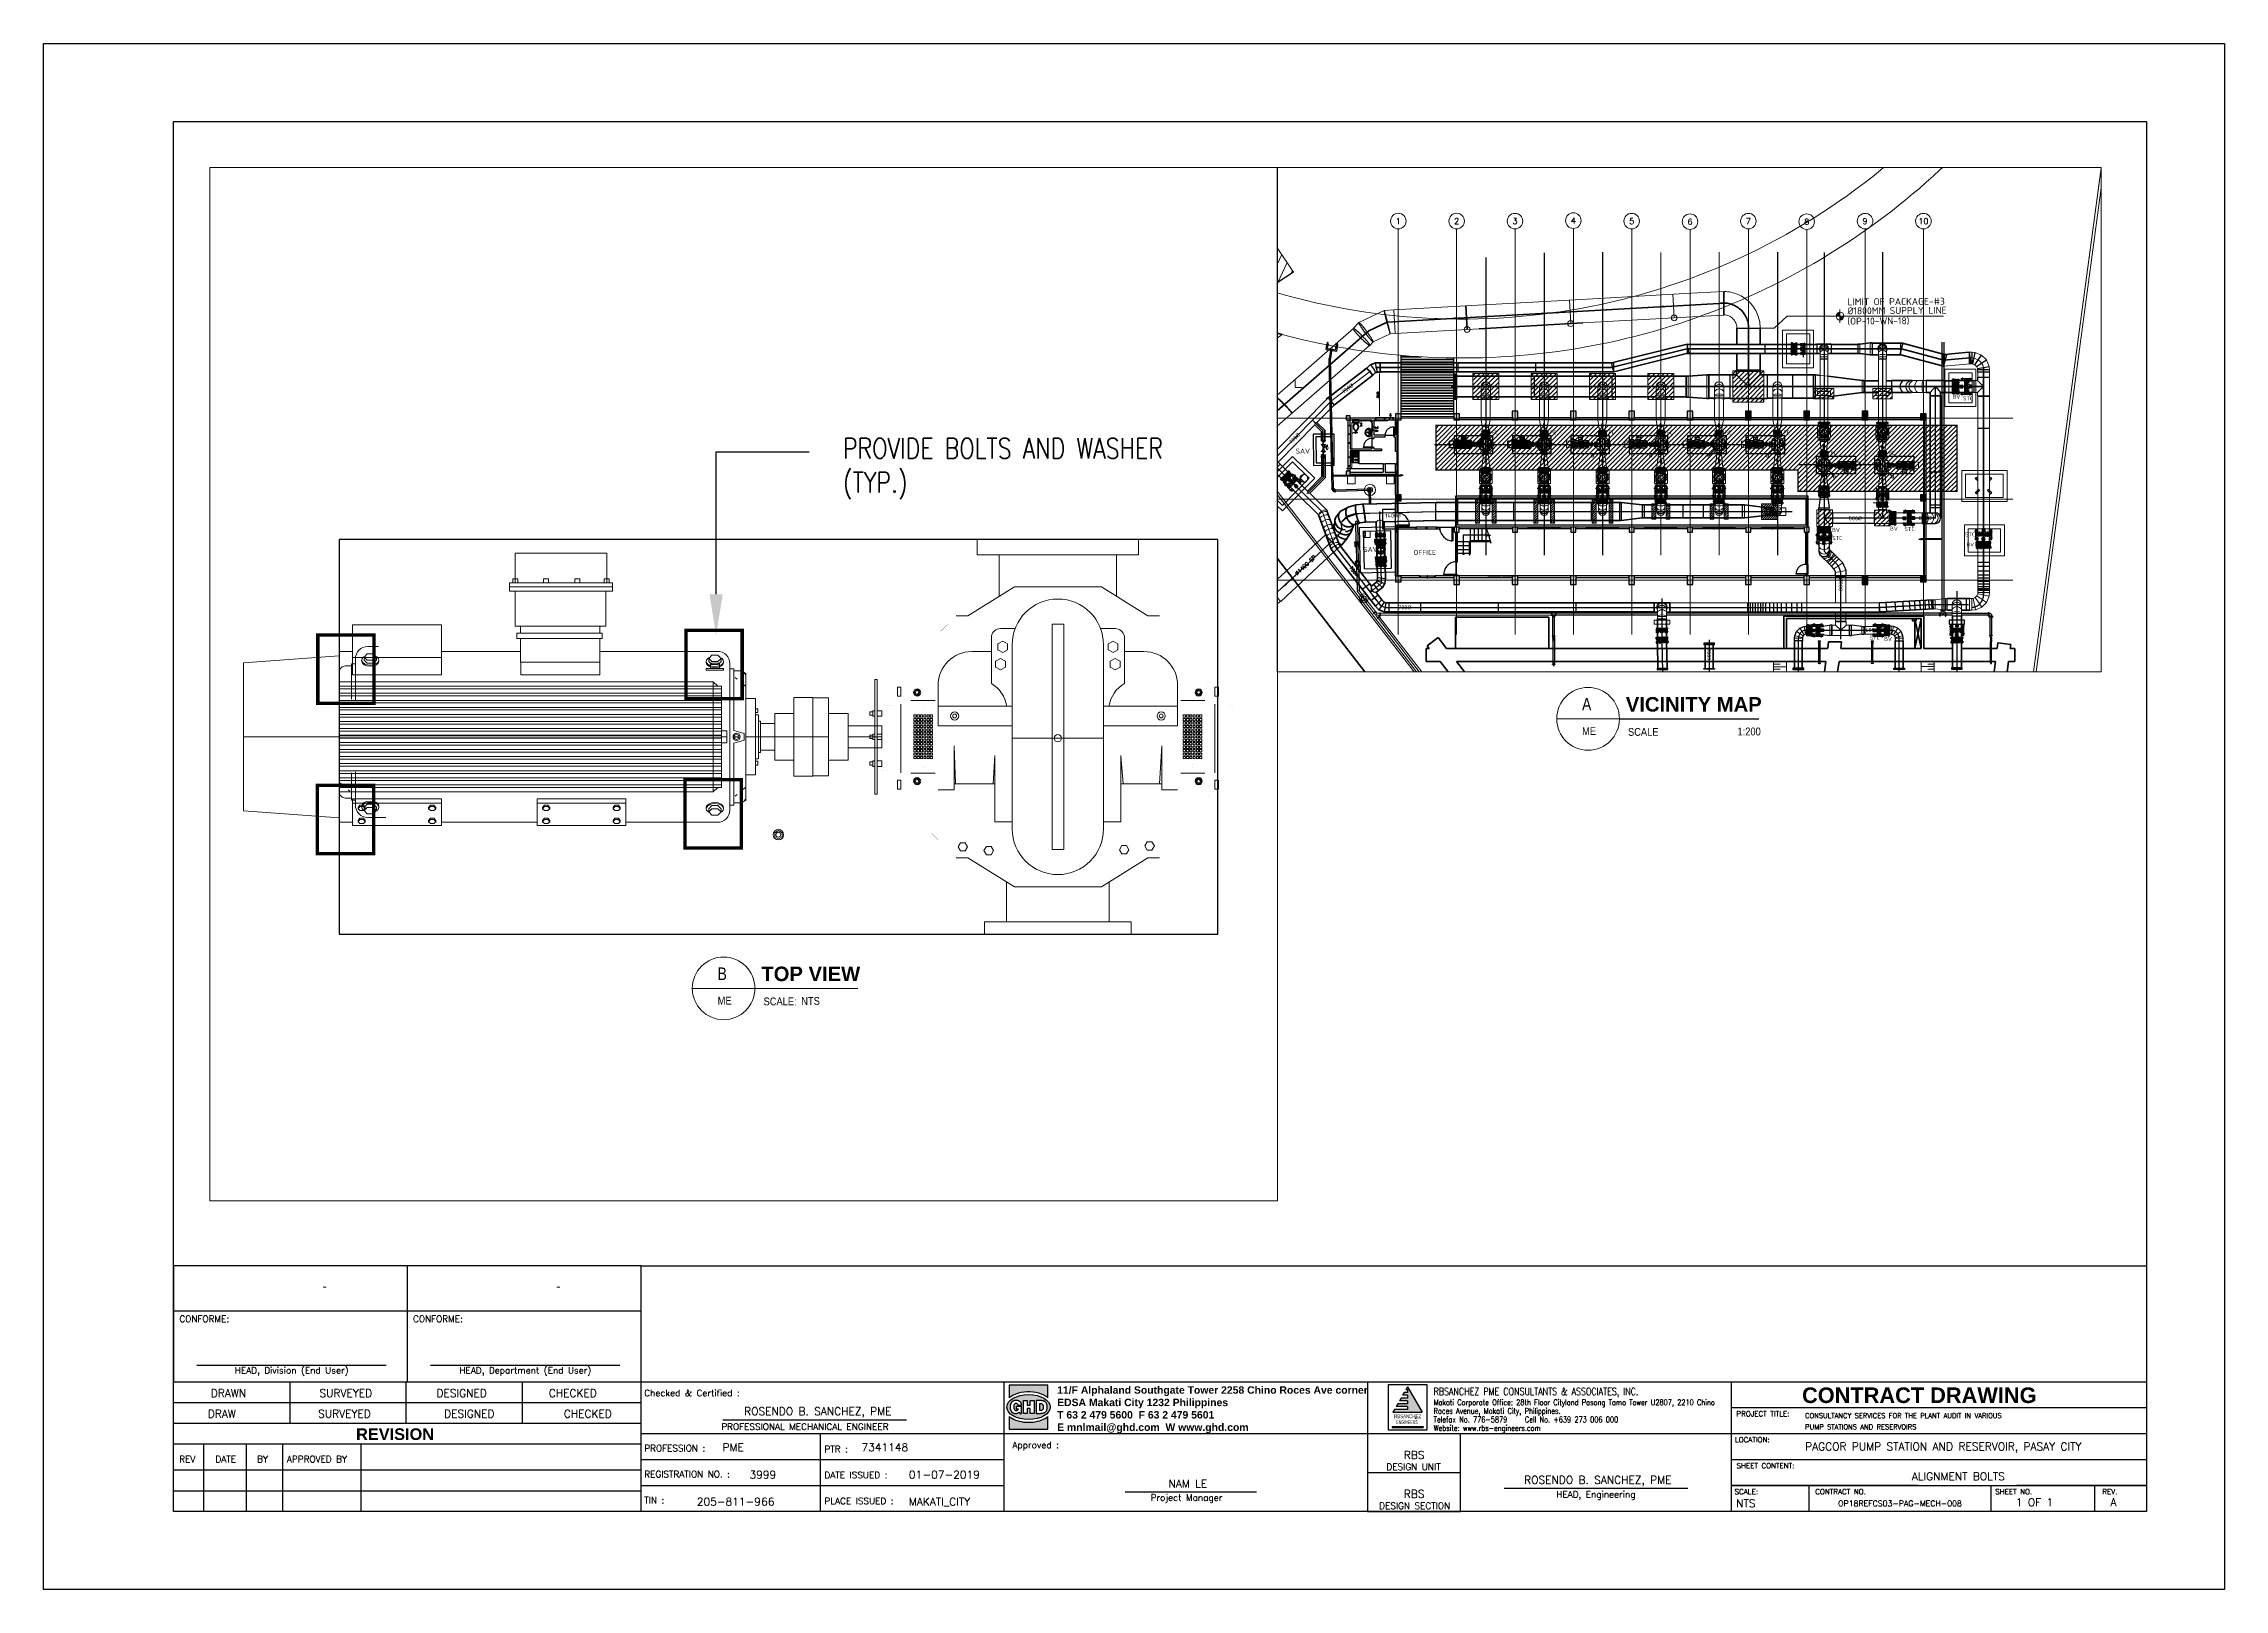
# Paper-space layout 'CONCEPTUAL' of a CAD drawing. Header units: inches, sheet in millimetres. Extents: x 23 to 864, y 4 to 600.
# The model-space entities are those that its viewports show. They can reach past a viewport. Long polylines and large blocks are cut down to what shows.
import ezdxf
from ezdxf import colors
from ezdxf.entities.mleader import LeaderData, LeaderLine
from ezdxf.enums import TextEntityAlignment as Align
from ezdxf.math import Vec2, Vec3

# ---------------------------------------------------------------- set-up
doc = ezdxf.new("R2010")
doc.units = ezdxf.units.IN
doc.header["$MEASUREMENT"] = 0
for name, pattern in [('CENTER', [2, 1.25, -0.25, 0.25, -0.25]), ('CENTER2', [1.125, 0.75, -0.125, 0.125, -0.125]), ('HIDDEN', [0.375, 0.25, -0.125]), ('HIDDEN2', [0.1875, 0.125, -0.0625]), ('PHANTOM2', [1.25, 0.625, -0.125, 0.125, -0.125, 0.125, -0.125])]:
    doc.linetypes.add(name, pattern=pattern)
doc.layers.get('Defpoints').update_dxf_attribs({"color": 8})
for name, color, linetype, lineweight in [('.5', 8, 'Continuous', 0), ('DIM', 251, 'Continuous', 0), ('G-ANNO-TTLB', 6, 'Continuous', 9), ('grid nos', 253, 'Continuous', 0), ('hid', 8, 'HIDDEN', 0), ('MECHANICAL', 8, 'Continuous', 0), ('plan', 8, 'Continuous', 0), ('PLC WIRE', 7, 'Continuous', 0)]:
    doc.layers.add(name, color=color, linetype=linetype, lineweight=lineweight)
for name, color, linetype in [('1', 1, 'CENTER'), ('2', 2, 'HIDDEN'), ('71-12459_XREF-T-BLK_A1$0$BORDER', 6, 'Continuous'), ('71-12459_XREF-T-BLK_A1$0$G-25CO', 7, 'Continuous'), ('71-12459_XREF-T-BLK_A1$0$T_BLK_LINE', 1, 'Continuous'), ('71-12459_XREF-T-BLK_A1$0$T_BLK_TXT', 3, 'Continuous'), ('71-12459_XREF-T-BLK_A1$0$T_MWSI-LOGO', 2, 'Continuous'), ('71-12459_XREF-T-BLK_A1$0$TEXT', 3, 'Continuous'), ('G-TX25', 3, 'Continuous'), ('GRID_TXT45', 4, 'Continuous'), ('ID_LEGEND', 3, 'Continuous'), ('M-HVAC-EQPM-NEW', 5, 'Continuous'), ('M-HVAC-PIPE-NEW', 6, 'HIDDEN2'), ('M-TTLB', 7, 'Continuous'), ('M-X-BKGD', 8, 'Continuous'), ('PIPE', 3, 'Continuous'), ('pipes', 2, 'Continuous'), ('PP', 4, 'Continuous'), ('PV-13AEE3', 7, 'Continuous'), ('RBS-TITLE-BORDER', 7, 'Continuous'), ('sleeve type coupling', 1, 'Continuous'), ('steel elbow 45deg', 3, 'Continuous'), ('steel elbow 90deg', 3, 'Continuous'), ('steel reducer', 2, 'Continuous'), ('steel tee', 3, 'Continuous'), ('text', 3, 'Continuous'), ('TITLE', 7, 'Continuous'), ('WINDOW ELEV', 3, 'Continuous')]:
    doc.layers.add(name, color=color, linetype=linetype)
doc.layers.add('71-12459_XREF-T-BLK_A1$0$G-152CO', color=7, linetype='Continuous', true_color=0x0065a4)
doc.layers.add('71-12459_XREF-T-BLK_A1$0$G-252CO', color=7, linetype='Continuous', true_color=0xaaaaaa)
doc.styles.add('12', font='', dxfattribs={"height": 175})
doc.styles.add('71-12459_XREF-T-BLK_A1$0$ARIAL', font='arialbd.ttf')
doc.styles.add('71-12459_XREF-T-BLK_A1$0$ROMANT', font='romantic.ttf')
doc.styles.add('71-12459_XREF-T-BLK_A1$0$SIMPLEX', font='simplex.shx')
doc.styles.add('Arial_16', font='arial.ttf', dxfattribs={"width": 0.85, "height": 2.5})
doc.styles.add('Arial_20', font='arial.ttf', dxfattribs={"width": 0.8, "height": 4})
doc.styles.add('ISO', font='isocpeur.ttf')
doc.styles.add('RomanS', font='romans.shx', dxfattribs={"width": 0.8})
doc.styles.add('SIMPLEX', font='simplex.shx')
doc.styles.get("Standard").update_dxf_attribs({"font": 'arial.ttf'})
doc.styles.get('12').set_extended_font_data('Abadi MT Condensed Light')
doc.linetypes.add('FENCE_LINE', pattern='A,0.5,-0.1,["X",Standard,S=0.1,R=0,X=-0.02,Y=-0.05],-0.1', length=0.7)

# ---------------------------------------------------------------- blocks, each defined once
blk = doc.blocks.new('71-12459_XREF-T-BLK_A1$0$GHD_G_1032')
at = {"layer": '71-12459_XREF-T-BLK_A1$0$G-25CO', "insert": (0, 0), "char_height": 2.25, "width": 100.3017, "attachment_point": 4, "style": '71-12459_XREF-T-BLK_A1$0$ARIAL'}
blk.add_mtext('11/F Alphaland Southgate Tower 2258 Chino Roces Ave corner EDSA Makati City 1232 Philippines\\P{\\fArial|b1|i0|c0|p34;T }63 2 479 5600  {\\fArial|b1|i0|c0|p34;F} 63 2 479 5601\\P{\\fArial|b1|i0|c0|p34;E} mnlmail@ghd.com  {\\fArial|b1|i0|c0|p34;W} www.ghd.com', dxfattribs=at)
blk = doc.blocks.new('71-12459_XREF-T-BLK_A1$0$PROJ_INFO')
at = {"layer": '71-12459_XREF-T-BLK_A1$0$TEXT', "style": '71-12459_XREF-T-BLK_A1$0$SIMPLEX'}
for tag, p in [('PROJ_TITL1', (-138.93, 38.01)), ('PROJ_TITL2', (-138.93, 33.43)), ('LOC', (-138.93, 25.83)), ('CONT_NO', (-125.49, 2.11))]:
    blk.add_attdef(tag, p, '', height=3.17, dxfattribs=at)
blk = doc.blocks.new('GRID_SYM')
at = {"color": 2}
blk.add_circle((0, 6), 6, dxfattribs=at)
at = {"layer": 'GRID_TXT45', "color": 4, "style": 'SIMPLEX'}
blk.add_attdef('GRD_TXT', text='', height=4.5, dxfattribs=at).set_placement((0, 6), align=Align.MIDDLE_CENTER)
blk = doc.blocks.new('FLOOR PLAN REV 2')
at = {"linetype": 'Continuous'}
blk.add_hatch(color=8, dxfattribs=at).paths.add_polyline_path([(71751, 227342), (71301, 227342), (71301, 226892), (71751, 226892)])
at = {"layer": 'DIM'}
h = blk.add_hatch(color=8, dxfattribs=at)
edge = h.paths.add_edge_path()
edge.add_line((105897, 241134), (105592, 241134))
edge.add_line((105592, 241134), (105592, 240829))
edge.add_ellipse((105592, 241134), major_axis=(0, 305), ratio=1, start_angle=180.0111, end_angle=270.0111)
edge = h.paths.add_edge_path()
edge.add_ellipse((105592, 241134), major_axis=(0, 305), ratio=1, start_angle=-0.0142, end_angle=89.9858)
edge.add_line((105287, 241134), (105592, 241134))
edge.add_line((105592, 241134), (105592, 241440))
at = {"layer": 'DIM', "linetype": 'HIDDEN', "lineweight": 25, "ltscale": 10}
h = blk.add_hatch(color=8, dxfattribs=at)
h.paths.add_polyline_path([(67801, 233442), (67501, 233442), (67501, 233142), (67801, 233142)])
h.paths.add_polyline_path([(71751, 233592), (71301, 233592), (71301, 233142), (71751, 233142)])
h.paths.add_polyline_path([(67801, 229167), (67501, 229167), (67501, 228867), (67801, 228867)])
h.paths.add_polyline_path([(76252, 233592), (75802, 233592), (75802, 233142), (76252, 233142)])
h.paths.add_polyline_path([(80752, 233792), (80302, 233792), (80302, 233142), (80752, 233142)])
h.paths.add_polyline_path([(71451, 228867), (71451, 229167), (71301, 229167), (71301, 228867)])
h = blk.add_hatch(color=8, dxfattribs=at)
h.paths.add_polyline_path([(85251, 233792), (84801, 233792), (84801, 233142), (85251, 233142)])
h.paths.add_polyline_path([(89752, 233792), (89302, 233792), (89302, 233142), (89752, 233142)])
h.paths.add_polyline_path([(94252, 233792), (93802, 233792), (93802, 233142), (94252, 233142)])
for points in [[(98752, 233792), (98302, 233792), (98302, 233142), (98752, 233142)], [(103252, 233142), (102802, 233142), (102802, 233792), (103252, 233792)], [(107752, 233142), (107302, 233142), (107302, 233792), (107752, 233792)], [(112252, 233592), (111802, 233592), (111802, 233142), (112252, 233142)], [(112252, 227342), (111802, 227342), (111802, 226892), (112252, 226892), (112252, 226892)], [(71451, 224467), (71451, 224867), (71301, 224867), (71301, 224467)], [(107752, 221092), (107302, 221092), (107302, 220442), (107752, 220442)], [(112252, 221092), (111802, 221092), (111802, 220642), (112252, 220642)]]:
    blk.add_hatch(color=8, dxfattribs=at).paths.add_polyline_path(points)
h = blk.add_hatch(color=8, dxfattribs=at)
h.paths.add_polyline_path([(76252, 221092), (75802, 221092), (75802, 220442), (76252, 220442)])
h.paths.add_polyline_path([(76227, 224867), (75957, 224867), (75957, 224867), (75827, 224867), (75827, 224467), (76227, 224467)])
h.paths.add_polyline_path([(71751, 221092), (71301, 221092), (71301, 220642), (71751, 220642)])
h = blk.add_hatch(color=8, dxfattribs=at)
h.paths.add_polyline_path([(85227, 224867), (84827, 224867), (84827, 224467), (85227, 224467)])
h.paths.add_polyline_path([(85251, 221092), (84801, 221092), (84801, 220442), (85251, 220442)])
h.paths.add_polyline_path([(80752, 221092), (80302, 221092), (80302, 220442), (80752, 220442)])
h.paths.add_polyline_path([(80727, 224867), (80327, 224867), (80327, 224467), (80727, 224467)])
h = blk.add_hatch(color=8, dxfattribs=at)
h.paths.add_polyline_path([(94227, 224867), (93827, 224867), (93827, 224467), (94227, 224467)])
h.paths.add_polyline_path([(89727, 224867), (89327, 224867), (89327, 224467), (89727, 224467)])
h.paths.add_polyline_path([(89752, 221092), (89302, 221092), (89302, 220442), (89752, 220442)])
h.paths.add_polyline_path([(94252, 221092), (93802, 221092), (93802, 220442), (94252, 220442)])
h = blk.add_hatch(color=8, dxfattribs=at)
h.paths.add_polyline_path([(103252, 221092), (102802, 221092), (102802, 220442), (103252, 220442)])
h.paths.add_polyline_path([(103227, 224867), (103102, 224867), (103102, 224867), (102827, 224867), (102827, 224467), (103227, 224467)])
h.paths.add_polyline_path([(98727, 224867), (98327, 224867), (98327, 224467), (98727, 224467)])
h.paths.add_polyline_path([(98752, 221092), (98302, 221092), (98302, 220442), (98752, 220442)])
at = {"layer": '.5', "color": 8, "linetype": 'CENTER', "ltscale": 10}
for p, q in [((71527, 216571), (71527, 247859)), ((76027, 216571), (76027, 247859)), ((80527, 216571), (80527, 247858)), ((85027, 216571), (85027, 247898)), ((89527, 216571), (89527, 247858)), ((94027, 216571), (94027, 247815)), ((98527, 216571), (98527, 247857)), ((103027, 216571), (103027, 247816)), ((107527, 216571), (107527, 247856)), ((112027, 216571), (112027, 247856)), ((91777, 246037), (91777, 222708)), ((96267, 246053), (96267, 222708)), ((118917, 233269), (54403, 233269)), ((118917, 227018), (54403, 227018)), ((118917, 220768), (54403, 220768))]:
    blk.add_line(p, q, dxfattribs=at)
at = {"layer": '.5', "color": 8, "linetype": 'CENTER', "ltscale": 5}
for p, q in [((66406, 234612), (69395, 236918)), ((66406, 234612), (58068, 226139)), ((61596, 230024), (65681, 226004)), ((65681, 226004), (66658, 223342))]:
    blk.add_line(p, q, dxfattribs=at)
at = {"color": 8, "linetype": 'PHANTOM2', "ltscale": 20}
for p, q in [((82777, 246004), (82777, 222708)), ((87277, 246053), (87277, 222708)), ((100767, 246053), (100767, 222708)), ((104363, 246038), (104363, 222993)), ((108867, 246070), (108867, 225555)), ((78277, 245641), (78277, 222708)), ((112952, 225555), (112952, 235699)), ((100767, 231217), (74313, 231217)), ((108867, 229654), (102408, 229654)), ((68274, 225921), (74427, 226067)), ((74427, 226067), (101909, 226067)), ((112952, 225555), (104363, 225555)), ((66658, 223342), (70165, 218809)), ((70165, 218809), (70510, 218667)), ((70510, 218667), (108653, 218667))]:
    blk.add_line(p, q, dxfattribs=at)
at = {"color": 8}
for p, q in [((101845, 239052), (101828, 239052)), ((101828, 239052), (101828, 239013)), ((101845, 239038), (101828, 239038)), ((101845, 239028), (101828, 239028)), ((101845, 239013), (101828, 239013)), ((101845, 238146), (101845, 239063)), ((101941, 239063), (101845, 239063)), ((101905, 238146), (101905, 239063)), ((101941, 238146), (101941, 239063)), ((101959, 239052), (101941, 239052)), ((101959, 239038), (101941, 239038)), ((101959, 239028), (101941, 239028)), ((101959, 239013), (101941, 239013)), ((101959, 239052), (101959, 239013)), ((102006, 238991), (102006, 239018)), ((102096, 238991), (102096, 239018)), ((102143, 239052), (102161, 239052)), ((102143, 239052), (102143, 239013)), ((102143, 239038), (102161, 239038)), ((102143, 239028), (102161, 239028)), ((102143, 239013), (102161, 239013)), ((102161, 239063), (102257, 239063)), ((102161, 238146), (102161, 239063)), ((102197, 238146), (102197, 239063)), ((102257, 238146), (102257, 239063)), ((102257, 239052), (102274, 239052)), ((102257, 239038), (102274, 239038)), ((102257, 239028), (102274, 239028)), ((102257, 239013), (102274, 239013)), ((102274, 239052), (102274, 239013)), ((101828, 238994), (101828, 238970)), ((101845, 238994), (101828, 238994)), ((101845, 238970), (101828, 238970)), ((101828, 238925), (101828, 238901)), ((101845, 238925), (101828, 238925)), ((101845, 238901), (101828, 238901)), ((101828, 238835), (101828, 238810)), ((101845, 238835), (101828, 238835)), ((101845, 238810), (101828, 238810)), ((101828, 238729), (101828, 238705)), ((101845, 238729), (101828, 238729)), ((101845, 238705), (101828, 238705)), ((101959, 238994), (101941, 238994)), ((101941, 238991), (102143, 238991)), ((101959, 238970), (101941, 238970)), ((101959, 238925), (101941, 238925)), ((101959, 238901), (101941, 238901)), ((101959, 238835), (101941, 238835)), ((101959, 238810), (101941, 238810)), ((101959, 238729), (101941, 238729)), ((101959, 238705), (101941, 238705)), ((101958, 238994), (102143, 238218)), ((102143, 238991), (101958, 238215)), ((101959, 238994), (101959, 238970)), ((101959, 238925), (101959, 238901)), ((101959, 238835), (101959, 238810)), ((101959, 238729), (101959, 238705)), ((102143, 238994), (102143, 238970)), ((102143, 238994), (102161, 238994)), ((102143, 238970), (102161, 238970)), ((102143, 238925), (102143, 238901)), ((102143, 238925), (102161, 238925)), ((102143, 238901), (102161, 238901)), ((102143, 238835), (102143, 238810)), ((102143, 238835), (102161, 238835)), ((102143, 238810), (102161, 238810)), ((102143, 238729), (102143, 238705)), ((102143, 238729), (102161, 238729)), ((102143, 238705), (102161, 238705)), ((102257, 238994), (102274, 238994)), ((102257, 238970), (102274, 238970)), ((102257, 238925), (102274, 238925)), ((102257, 238901), (102274, 238901)), ((102257, 238835), (102274, 238835)), ((102257, 238810), (102274, 238810)), ((102257, 238729), (102274, 238729)), ((102257, 238705), (102274, 238705)), ((102274, 238994), (102274, 238970)), ((102274, 238925), (102274, 238901)), ((102274, 238835), (102274, 238810)), ((102274, 238729), (102274, 238705)), ((101845, 238617), (101828, 238617)), ((101828, 238592), (101828, 238617)), ((101845, 238592), (101828, 238592)), ((101845, 238504), (101828, 238504)), ((101828, 238480), (101828, 238504)), ((101845, 238480), (101828, 238480)), ((101845, 238399), (101828, 238399)), ((101828, 238374), (101828, 238399)), ((101845, 238374), (101828, 238374)), ((101959, 238617), (101941, 238617)), ((101959, 238592), (101941, 238592)), ((101959, 238504), (101941, 238504)), ((101959, 238480), (101941, 238480)), ((101959, 238399), (101941, 238399)), ((101959, 238374), (101941, 238374)), ((101959, 238592), (101959, 238617)), ((101959, 238480), (101959, 238504)), ((101959, 238374), (101959, 238399)), ((102143, 238617), (102161, 238617)), ((102143, 238592), (102143, 238617)), ((102143, 238592), (102161, 238592)), ((102143, 238504), (102161, 238504)), ((102143, 238480), (102143, 238504)), ((102143, 238480), (102161, 238480)), ((102143, 238399), (102161, 238399)), ((102143, 238374), (102143, 238399)), ((102143, 238374), (102161, 238374)), ((102257, 238617), (102274, 238617)), ((102257, 238592), (102274, 238592)), ((102257, 238504), (102274, 238504)), ((102257, 238480), (102274, 238480)), ((102257, 238399), (102274, 238399)), ((102257, 238374), (102274, 238374)), ((102274, 238592), (102274, 238617)), ((102274, 238480), (102274, 238504)), ((102274, 238374), (102274, 238399)), ((101845, 238308), (101828, 238308)), ((101828, 238284), (101828, 238308)), ((101845, 238284), (101828, 238284)), ((101845, 238239), (101828, 238239)), ((101828, 238215), (101828, 238239)), ((101845, 238215), (101828, 238215)), ((101845, 238196), (101828, 238196)), ((101828, 238196), (101828, 238156)), ((101845, 238181), (101828, 238181)), ((101845, 238171), (101828, 238171)), ((101828, 238156), (101845, 238156)), ((101941, 238146), (101845, 238146)), ((101959, 238308), (101941, 238308)), ((101959, 238284), (101941, 238284)), ((101959, 238239), (101941, 238239)), ((101941, 238218), (102143, 238218)), ((101959, 238215), (101941, 238215)), ((101959, 238196), (101941, 238196)), ((101959, 238181), (101941, 238181)), ((101959, 238171), (101941, 238171)), ((101959, 238156), (101941, 238156)), ((101959, 238284), (101959, 238308)), ((101959, 238215), (101959, 238239)), ((101959, 238196), (101959, 238156)), ((102006, 238191), (102006, 238218)), ((102096, 238191), (102096, 238218)), ((102143, 238308), (102161, 238308)), ((102143, 238284), (102143, 238308)), ((102143, 238284), (102161, 238284)), ((102143, 238239), (102161, 238239)), ((102143, 238215), (102143, 238239)), ((102143, 238215), (102161, 238215)), ((102143, 238196), (102161, 238196)), ((102143, 238196), (102143, 238156)), ((102143, 238181), (102161, 238181)), ((102143, 238171), (102161, 238171)), ((102143, 238156), (102161, 238156)), ((102161, 238146), (102257, 238146)), ((102257, 238308), (102274, 238308)), ((102257, 238284), (102274, 238284)), ((102257, 238239), (102274, 238239)), ((102257, 238215), (102274, 238215)), ((102257, 238196), (102274, 238196)), ((102257, 238181), (102274, 238181)), ((102257, 238171), (102274, 238171)), ((102274, 238156), (102257, 238156)), ((102274, 238284), (102274, 238308)), ((102274, 238215), (102274, 238239)), ((102274, 238196), (102274, 238156)), ((114262, 236250), (114262, 236226)), ((114279, 236250), (114262, 236250)), ((114279, 236226), (114262, 236226)), ((114262, 236194), (114262, 236170)), ((114279, 236194), (114262, 236194)), ((114279, 236170), (114262, 236170)), ((114262, 236128), (114262, 236104)), ((114279, 236128), (114262, 236128)), ((114279, 235137), (114279, 236262)), ((114403, 236262), (114279, 236262)), ((114355, 235137), (114355, 236262)), ((114402, 236246), (114632, 236246)), ((114403, 235137), (114403, 236262)), ((114421, 236250), (114403, 236250)), ((114632, 236246), (114403, 235174)), ((114421, 236226), (114403, 236226)), ((114421, 236194), (114403, 236194)), ((114421, 236170), (114403, 236170)), ((114421, 236128), (114403, 236128)), ((114420, 236250), (114649, 235174)), ((114421, 236250), (114421, 236226)), ((114421, 236194), (114421, 236170)), ((114421, 236128), (114421, 236104)), ((114632, 236250), (114632, 236226)), ((114632, 236250), (114649, 236250)), ((114632, 236226), (114649, 236226)), ((114632, 236194), (114632, 236170)), ((114632, 236194), (114649, 236194)), ((114632, 236170), (114649, 236170)), ((114632, 236128), (114632, 236104)), ((114632, 236128), (114649, 236128)), ((114649, 236262), (114761, 236262)), ((114649, 235137), (114649, 236262)), ((114685, 235137), (114685, 236262)), ((114761, 235137), (114761, 236262)), ((114761, 236250), (114779, 236250)), ((114761, 236226), (114779, 236226)), ((114761, 236194), (114779, 236194)), ((114761, 236170), (114779, 236170)), ((114761, 236128), (114779, 236128)), ((114779, 236250), (114779, 236226)), ((114779, 236194), (114779, 236170)), ((114779, 236128), (114779, 236104)), ((115039, 236349), (114879, 236174)), ((114879, 236174), (114879, 236149)), ((114879, 236149), (114879, 236161)), ((114879, 236161), (115067, 236161)), ((115079, 236149), (114879, 236149)), ((115079, 236349), (115039, 236349)), ((115067, 236161), (115067, 236349)), ((115067, 236349), (115079, 236349)), ((115079, 236349), (115079, 236149)), ((115579, 236349), (115619, 236349)), ((115591, 236349), (115579, 236349)), ((115579, 236349), (115579, 236149)), ((115579, 236149), (115779, 236149)), ((115591, 236161), (115591, 236349)), ((115779, 236161), (115591, 236161)), ((115619, 236349), (115779, 236174)), ((115779, 236174), (115779, 236149)), ((115779, 236149), (115779, 236161)), ((114279, 236104), (114262, 236104)), ((114262, 236038), (114262, 236014)), ((114279, 236038), (114262, 236038)), ((114279, 236014), (114262, 236014)), ((114262, 235948), (114262, 235924)), ((114279, 235948), (114262, 235948)), ((114279, 235924), (114262, 235924)), ((114262, 235843), (114262, 235818)), ((114279, 235843), (114262, 235843)), ((114279, 235818), (114262, 235818)), ((114421, 236104), (114403, 236104)), ((114421, 236038), (114403, 236038)), ((114421, 236014), (114403, 236014)), ((114421, 235948), (114403, 235948)), ((114421, 235924), (114403, 235924)), ((114421, 235843), (114403, 235843)), ((114421, 235818), (114403, 235818)), ((114421, 236038), (114421, 236014)), ((114421, 235948), (114421, 235924)), ((114421, 235843), (114421, 235818)), ((114632, 236104), (114649, 236104)), ((114632, 236038), (114632, 236014)), ((114632, 236038), (114649, 236038)), ((114632, 236014), (114649, 236014)), ((114632, 235948), (114632, 235924)), ((114632, 235948), (114649, 235948)), ((114632, 235924), (114649, 235924)), ((114632, 235843), (114632, 235818)), ((114632, 235843), (114649, 235843)), ((114632, 235818), (114649, 235818)), ((114761, 236104), (114779, 236104)), ((114761, 236038), (114779, 236038)), ((114761, 236014), (114779, 236014)), ((114761, 235948), (114779, 235948)), ((114761, 235924), (114779, 235924)), ((114761, 235843), (114779, 235843)), ((114761, 235818), (114779, 235818)), ((114779, 236038), (114779, 236014)), ((114779, 235948), (114779, 235924)), ((114779, 235843), (114779, 235818)), ((114879, 235799), (115079, 235799)), ((114879, 235599), (114879, 235799)), ((115039, 235799), (115039, 235787)), ((115079, 235599), (115079, 235799)), ((115779, 235799), (115579, 235799)), ((115579, 235599), (115579, 235799)), ((115619, 235799), (115619, 235787)), ((115779, 235599), (115779, 235799)), ((114279, 235730), (114262, 235730)), ((114262, 235706), (114262, 235730)), ((114279, 235706), (114262, 235706)), ((114279, 235617), (114262, 235617)), ((114262, 235593), (114262, 235617)), ((114279, 235593), (114262, 235593)), ((114279, 235512), (114262, 235512)), ((114262, 235488), (114262, 235512)), ((114279, 235488), (114262, 235488)), ((114421, 235730), (114403, 235730)), ((114421, 235706), (114403, 235706)), ((114421, 235617), (114403, 235617)), ((114421, 235593), (114403, 235593)), ((114421, 235512), (114403, 235512)), ((114421, 235488), (114403, 235488)), ((114421, 235706), (114421, 235730)), ((114421, 235593), (114421, 235617)), ((114421, 235488), (114421, 235512)), ((114632, 235730), (114649, 235730)), ((114632, 235706), (114632, 235730)), ((114632, 235706), (114649, 235706)), ((114632, 235617), (114649, 235617)), ((114632, 235593), (114632, 235617)), ((114632, 235593), (114649, 235593)), ((114632, 235512), (114649, 235512)), ((114632, 235488), (114632, 235512)), ((114632, 235488), (114649, 235488)), ((114761, 235730), (114779, 235730)), ((114761, 235706), (114779, 235706)), ((114761, 235617), (114779, 235617)), ((114761, 235593), (114779, 235593)), ((114761, 235512), (114779, 235512)), ((114761, 235488), (114779, 235488)), ((114779, 235706), (114779, 235730)), ((114779, 235593), (114779, 235617)), ((114779, 235488), (114779, 235512)), ((114879, 235787), (115067, 235787)), ((114879, 235611), (115067, 235611)), ((114879, 235599), (115079, 235599)), ((115039, 235611), (115039, 235599)), ((115067, 235611), (115067, 235787)), ((115779, 235599), (115579, 235599)), ((115779, 235787), (115591, 235787)), ((115591, 235611), (115591, 235787)), ((115779, 235611), (115591, 235611)), ((115619, 235611), (115619, 235599)), ((114279, 235422), (114262, 235422)), ((114262, 235397), (114262, 235422)), ((114279, 235397), (114262, 235397)), ((114279, 235352), (114262, 235352)), ((114262, 235328), (114262, 235352)), ((114279, 235328), (114262, 235328)), ((114279, 235283), (114262, 235283)), ((114262, 235259), (114262, 235283)), ((114279, 235259), (114262, 235259)), ((114279, 235214), (114262, 235214)), ((114262, 235190), (114262, 235214)), ((114279, 235190), (114262, 235190)), ((114279, 235172), (114262, 235172)), ((114262, 235172), (114262, 235147)), ((114421, 235422), (114403, 235422)), ((114421, 235397), (114403, 235397)), ((114421, 235352), (114403, 235352)), ((114421, 235328), (114403, 235328)), ((114421, 235283), (114403, 235283)), ((114421, 235259), (114403, 235259)), ((114421, 235214), (114403, 235214)), ((114421, 235190), (114403, 235190)), ((114403, 235174), (114649, 235174)), ((114421, 235172), (114403, 235172)), ((114421, 235397), (114421, 235422)), ((114421, 235328), (114421, 235352)), ((114421, 235259), (114421, 235283)), ((114421, 235190), (114421, 235214)), ((114421, 235172), (114421, 235147)), ((114632, 235422), (114649, 235422)), ((114632, 235397), (114632, 235422)), ((114632, 235397), (114649, 235397)), ((114632, 235352), (114649, 235352)), ((114632, 235328), (114632, 235352)), ((114632, 235328), (114649, 235328)), ((114632, 235283), (114649, 235283)), ((114632, 235259), (114632, 235283)), ((114632, 235259), (114649, 235259)), ((114632, 235214), (114649, 235214)), ((114632, 235190), (114632, 235214)), ((114632, 235190), (114649, 235190)), ((114632, 235172), (114649, 235172)), ((114632, 235172), (114632, 235147)), ((114761, 235422), (114779, 235422)), ((114761, 235397), (114779, 235397)), ((114761, 235352), (114779, 235352)), ((114761, 235328), (114779, 235328)), ((114761, 235283), (114779, 235283)), ((114761, 235259), (114779, 235259)), ((114761, 235214), (114779, 235214)), ((114761, 235190), (114779, 235190)), ((114761, 235172), (114779, 235172)), ((114779, 235397), (114779, 235422)), ((114779, 235328), (114779, 235352)), ((114779, 235259), (114779, 235283)), ((114779, 235190), (114779, 235214)), ((114779, 235172), (114779, 235147)), ((114879, 235224), (114879, 235249)), ((114879, 235249), (114879, 235237)), ((115079, 235249), (114879, 235249)), ((114879, 235237), (115067, 235237)), ((115039, 235049), (114879, 235224)), ((115067, 235237), (115067, 235049)), ((115079, 235049), (115079, 235249)), ((115579, 235049), (115579, 235249)), ((115579, 235249), (115779, 235249)), ((115779, 235237), (115591, 235237)), ((115591, 235237), (115591, 235049)), ((115619, 235049), (115779, 235224)), ((115779, 235224), (115779, 235249)), ((115779, 235249), (115779, 235237)), ((114262, 235147), (114279, 235147)), ((114403, 235137), (114279, 235137)), ((114421, 235147), (114403, 235147)), ((114632, 235147), (114649, 235147)), ((114649, 235137), (114761, 235137)), ((114779, 235147), (114761, 235147)), ((115079, 235049), (115039, 235049)), ((115067, 235049), (115079, 235049)), ((115579, 235049), (115619, 235049)), ((115591, 235049), (115579, 235049)), ((103943, 232901), (103943, 232951)), ((103943, 232951), (104783, 232951)), ((104783, 232901), (103943, 232901)), ((104783, 232951), (104783, 232901)), ((108447, 232899), (108447, 232951)), ((108447, 232951), (109287, 232951)), ((109287, 232899), (108447, 232899)), ((109287, 232951), (109287, 232899)), ((65599, 230192), (65598, 230342)), ((65598, 230317), (65898, 230319)), ((65599, 230217), (65899, 230219)), ((87317, 230091), (87236, 230091)), ((87236, 230091), (87236, 229942)), ((87317, 229942), (87317, 230091)), ((91817, 230091), (91736, 230091)), ((91736, 230091), (91736, 229942)), ((91817, 229942), (91817, 230091)), ((96307, 230091), (96226, 230091)), ((96226, 230091), (96226, 229942)), ((96307, 229942), (96307, 230091)), ((100807, 230091), (100726, 230091)), ((100726, 230091), (100726, 229942)), ((100807, 229942), (100807, 230091)), ((87236, 229942), (87196, 229942)), ((87196, 229942), (87277, 229802)), ((87277, 229802), (87358, 229942)), ((87358, 229942), (87317, 229942)), ((91736, 229942), (91696, 229942)), ((91696, 229942), (91777, 229802)), ((91777, 229802), (91858, 229942)), ((91858, 229942), (91817, 229942)), ((96226, 229942), (96186, 229942)), ((96186, 229942), (96267, 229802)), ((96267, 229802), (96348, 229942)), ((96348, 229942), (96307, 229942)), ((100726, 229942), (100686, 229942)), ((100686, 229942), (100767, 229802)), ((100767, 229802), (100848, 229942)), ((100848, 229942), (100807, 229942)), ((63084, 229193), (62441, 228539)), ((63127, 229151), (62484, 228497)), ((63152, 229126), (62509, 228472)), ((62702, 228379), (63114, 229062)), ((62911, 229042), (62894, 229025)), ((62924, 229030), (62911, 229042)), ((62975, 229107), (62958, 229089)), ((62970, 229077), (62958, 229089)), ((62987, 229095), (62975, 229107)), ((63023, 229156), (63006, 229139)), ((63019, 229127), (63006, 229139)), ((63036, 229144), (63023, 229156)), ((63037, 229170), (63064, 229198)), ((63049, 229158), (63037, 229170)), ((63060, 229168), (63047, 229180)), ((63066, 229175), (63054, 229187)), ((63064, 229198), (63077, 229186)), ((63152, 229126), (63084, 229193)), ((63099, 229047), (63087, 229059)), ((63116, 229065), (63099, 229047)), ((63116, 229065), (63104, 229077)), ((63258, 228920), (63114, 229062)), ((63130, 229078), (63118, 229090)), ((63140, 229089), (63128, 229101)), ((63130, 229078), (63157, 229106)), ((63147, 229096), (63135, 229108)), ((63157, 229106), (63145, 229118)), ((63167, 229049), (63148, 229029)), ((62572, 228511), (63249, 228934)), ((62589, 228714), (62606, 228732)), ((62618, 228720), (62606, 228732)), ((62662, 228789), (62679, 228807)), ((62675, 228777), (62662, 228789)), ((63308, 228972), (62665, 228318)), ((62692, 228794), (62679, 228807)), ((63334, 228947), (62691, 228293)), ((63377, 228905), (62734, 228251)), ((62759, 228887), (62742, 228870)), ((62754, 228858), (62742, 228870)), ((62771, 228875), (62759, 228887)), ((62772, 228715), (62760, 228727)), ((62838, 228967), (62821, 228950)), ((62833, 228938), (62821, 228950)), ((62835, 228778), (62822, 228790)), ((62852, 228795), (62835, 228778)), ((62850, 228955), (62838, 228967)), ((62852, 228795), (62839, 228808)), ((62907, 229013), (62894, 229025)), ((62914, 228859), (62901, 228871)), ((62931, 228876), (62914, 228859)), ((62931, 228876), (62918, 228888)), ((62987, 228934), (62975, 228946)), ((63004, 228951), (62987, 228934)), ((63004, 228951), (62992, 228963)), ((63051, 228998), (63038, 229010)), ((63062, 228746), (63045, 228729)), ((63045, 228729), (63058, 228717)), ((63068, 229015), (63051, 228998)), ((63068, 229015), (63055, 229027)), ((63062, 228746), (63075, 228734)), ((63136, 228821), (63119, 228804)), ((63119, 228804), (63131, 228792)), ((63136, 228821), (63148, 228809)), ((63199, 228886), (63182, 228868)), ((63182, 228868), (63195, 228856)), ((63199, 228886), (63212, 228874)), ((63200, 228725), (63212, 228712)), ((63231, 228985), (63212, 228966)), ((63229, 228730), (63212, 228712)), ((63217, 228742), (63229, 228730)), ((63248, 228935), (63231, 228918)), ((63231, 228918), (63243, 228906)), ((63248, 228935), (63260, 228923)), ((63261, 228949), (63289, 228977)), ((63261, 228949), (63274, 228937)), ((63263, 228789), (63275, 228777)), ((63272, 228959), (63284, 228947)), ((63292, 228794), (63275, 228777)), ((63278, 228966), (63291, 228954)), ((63280, 228806), (63292, 228794)), ((63289, 228977), (63301, 228965)), ((63308, 228972), (63377, 228905)), ((63312, 228838), (63324, 228826)), ((63341, 228843), (63324, 228826)), ((63329, 228856), (63341, 228843)), ((63342, 228869), (63354, 228857)), ((63353, 228880), (63365, 228868)), ((63354, 228857), (63382, 228885)), ((63359, 228887), (63371, 228875)), ((63382, 228885), (63370, 228897)), ((62436, 228559), (62463, 228587)), ((62448, 228547), (62436, 228559)), ((62509, 228472), (62441, 228539)), ((62459, 228557), (62446, 228570)), ((62465, 228564), (62453, 228576)), ((62476, 228575), (62463, 228587)), ((62477, 228601), (62494, 228618)), ((62489, 228589), (62477, 228601)), ((62506, 228606), (62494, 228618)), ((62529, 228467), (62517, 228480)), ((62525, 228650), (62542, 228667)), ((62538, 228638), (62525, 228650)), ((62539, 228478), (62527, 228490)), ((62529, 228467), (62556, 228495)), ((62546, 228485), (62534, 228497)), ((62555, 228655), (62542, 228667)), ((62556, 228495), (62544, 228507)), ((62570, 228509), (62557, 228521)), ((62570, 228509), (62587, 228526)), ((62717, 228369), (62572, 228511)), ((62587, 228526), (62574, 228538)), ((62606, 228478), (62586, 228459)), ((62601, 228702), (62589, 228714)), ((62618, 228558), (62606, 228571)), ((62618, 228558), (62635, 228576)), ((62635, 228576), (62623, 228588)), ((62670, 228415), (62651, 228395)), ((62682, 228623), (62669, 228635)), ((62682, 228623), (62699, 228640)), ((62699, 228640), (62686, 228652)), ((62701, 228380), (62718, 228397)), ((62718, 228397), (62731, 228385)), ((62755, 228698), (62743, 228710)), ((62750, 228429), (62767, 228446)), ((62750, 228429), (62762, 228417)), ((62755, 228698), (62772, 228715)), ((62767, 228446), (62779, 228434)), ((62813, 228493), (62830, 228511)), ((62813, 228493), (62826, 228481)), ((62830, 228511), (62843, 228498)), ((62887, 228568), (62904, 228586)), ((62887, 228568), (62899, 228556)), ((62894, 228414), (62906, 228402)), ((62904, 228586), (62916, 228573)), ((62906, 228402), (62923, 228419)), ((62911, 228431), (62923, 228419)), ((62983, 228666), (62966, 228649)), ((62966, 228649), (62978, 228637)), ((62968, 228489), (62980, 228477)), ((62980, 228477), (62997, 228494)), ((62983, 228666), (62995, 228654)), ((62985, 228506), (62997, 228494)), ((63130, 228654), (62990, 228512)), ((62990, 228512), (63133, 228371)), ((62999, 228520), (63133, 228388)), ((63047, 228569), (63059, 228557)), ((63076, 228574), (63059, 228557)), ((63064, 228587), (63076, 228574)), ((63104, 228399), (63113, 228408)), ((63122, 228646), (63256, 228514)), ((63126, 228650), (63138, 228638)), ((63130, 228654), (63273, 228514)), ((63256, 228514), (63133, 228388)), ((63273, 228514), (63133, 228371)), ((63155, 228655), (63138, 228638)), ((63143, 228667), (63155, 228655)), ((63236, 228533), (63244, 228542)), ((104363, 228610), (104282, 228467)), ((104282, 228467), (104323, 228467)), ((104323, 228467), (104323, 228319)), ((104444, 228467), (104363, 228610)), ((104404, 228467), (104444, 228467)), ((104404, 228319), (104404, 228467)), ((108867, 228610), (108786, 228467)), ((108786, 228467), (108826, 228467)), ((108826, 228467), (108826, 228319)), ((108948, 228467), (108867, 228610)), ((108907, 228467), (108948, 228467)), ((108907, 228319), (108907, 228467)), ((62660, 228338), (62688, 228366)), ((62660, 228338), (62673, 228326)), ((62665, 228318), (62734, 228251)), ((62671, 228349), (62683, 228336)), ((62677, 228355), (62690, 228343)), ((62688, 228366), (62700, 228354)), ((62701, 228380), (62714, 228367)), ((62741, 228259), (62753, 228246)), ((62752, 228269), (62764, 228257)), ((62753, 228246), (62781, 228274)), ((62758, 228276), (62770, 228264)), ((62769, 228286), (62781, 228274)), ((62782, 228300), (62794, 228288)), ((62794, 228288), (62811, 228305)), ((62799, 228317), (62811, 228305)), ((62831, 228350), (62843, 228337)), ((62843, 228337), (62860, 228355)), ((62848, 228367), (62860, 228355)), ((63636, 228156), (63496, 228014)), ((63636, 228139), (63513, 228014)), ((63779, 228016), (63636, 228156)), ((63770, 228007), (63636, 228139)), ((63656, 228120), (63665, 228128)), ((104323, 228319), (104404, 228319)), ((108826, 228319), (108907, 228319)), ((63639, 227873), (63496, 228014)), ((63647, 227882), (63513, 228014)), ((63525, 227986), (63533, 227994)), ((63779, 228016), (63639, 227873)), ((77777, 227859), (77952, 228019)), ((77777, 227819), (77777, 227859)), ((77965, 227831), (77777, 227831)), ((77777, 227831), (77777, 227819)), ((77777, 227819), (77977, 227819)), ((78697, 228071), (77857, 228071)), ((77857, 228071), (77857, 228019)), ((77857, 228019), (78697, 228019)), ((77952, 228019), (77977, 228019)), ((77977, 228019), (77965, 228019)), ((77965, 228019), (77965, 227831)), ((77977, 227819), (77977, 228019)), ((78177, 228019), (78177, 227819)), ((78377, 228019), (78177, 228019)), ((78177, 227859), (78189, 227859)), ((78377, 227819), (78177, 227819)), ((78189, 228019), (78189, 227831)), ((78365, 227831), (78189, 227831)), ((78365, 228019), (78365, 227831)), ((78365, 227859), (78377, 227859)), ((78377, 228019), (78377, 227819)), ((78602, 228019), (78577, 228019)), ((78577, 228019), (78589, 228019)), ((78577, 227819), (78577, 228019)), ((78777, 227819), (78577, 227819)), ((78589, 228019), (78589, 227831)), ((78589, 227831), (78777, 227831)), ((78777, 227859), (78602, 228019)), ((78697, 228019), (78697, 228071)), ((78777, 227819), (78777, 227859)), ((78777, 227831), (78777, 227819)), ((82277, 227859), (82452, 228019)), ((82277, 227819), (82277, 227859)), ((82465, 227831), (82277, 227831)), ((82277, 227831), (82277, 227819)), ((82277, 227819), (82477, 227819)), ((83197, 228071), (82357, 228071)), ((82357, 228071), (82357, 228019)), ((82357, 228019), (83197, 228019)), ((82452, 228019), (82477, 228019)), ((82477, 228019), (82465, 228019)), ((82465, 228019), (82465, 227831)), ((82477, 227819), (82477, 228019)), ((82677, 228019), (82677, 227819)), ((82877, 228019), (82677, 228019)), ((82677, 227859), (82689, 227859)), ((82877, 227819), (82677, 227819)), ((82689, 228019), (82689, 227831)), ((82865, 227831), (82689, 227831)), ((82865, 228019), (82865, 227831)), ((82865, 227859), (82877, 227859)), ((82877, 228019), (82877, 227819)), ((83102, 228019), (83077, 228019)), ((83077, 228019), (83089, 228019)), ((83077, 227819), (83077, 228019)), ((83277, 227819), (83077, 227819)), ((83089, 228019), (83089, 227831)), ((83089, 227831), (83277, 227831)), ((83277, 227859), (83102, 228019)), ((83197, 228019), (83197, 228071)), ((83277, 227819), (83277, 227859)), ((83277, 227831), (83277, 227819)), ((86777, 227859), (86952, 228019)), ((86777, 227819), (86777, 227859)), ((86965, 227831), (86777, 227831)), ((86777, 227831), (86777, 227819)), ((86777, 227819), (86977, 227819)), ((87697, 228071), (86857, 228071)), ((86857, 228071), (86857, 228019)), ((86857, 228019), (87697, 228019)), ((86952, 228019), (86977, 228019)), ((86977, 228019), (86965, 228019)), ((86965, 228019), (86965, 227831)), ((86977, 227819), (86977, 228019)), ((87177, 228019), (87177, 227819)), ((87377, 228019), (87177, 228019)), ((87177, 227859), (87189, 227859)), ((87377, 227819), (87177, 227819)), ((87189, 228019), (87189, 227831)), ((87365, 227831), (87189, 227831)), ((87365, 228019), (87365, 227831)), ((87365, 227859), (87377, 227859)), ((87377, 228019), (87377, 227819)), ((87602, 228019), (87577, 228019)), ((87577, 228019), (87589, 228019)), ((87577, 227819), (87577, 228019)), ((87777, 227819), (87577, 227819)), ((87589, 228019), (87589, 227831)), ((87589, 227831), (87777, 227831)), ((87777, 227859), (87602, 228019)), ((87697, 228019), (87697, 228071)), ((87777, 227819), (87777, 227859)), ((87777, 227831), (87777, 227819)), ((91277, 227859), (91452, 228019)), ((91277, 227819), (91277, 227859)), ((91465, 227831), (91277, 227831)), ((91277, 227831), (91277, 227819)), ((91277, 227819), (91477, 227819)), ((92197, 228071), (91357, 228071)), ((91357, 228071), (91357, 228019)), ((91357, 228019), (92197, 228019)), ((91452, 228019), (91477, 228019)), ((91477, 228019), (91465, 228019)), ((91465, 228019), (91465, 227831)), ((91477, 227819), (91477, 228019)), ((91677, 228019), (91677, 227819)), ((91877, 228019), (91677, 228019)), ((91677, 227859), (91689, 227859)), ((91877, 227819), (91677, 227819)), ((91689, 228019), (91689, 227831)), ((91865, 227831), (91689, 227831)), ((91865, 228019), (91865, 227831)), ((91865, 227859), (91877, 227859)), ((91877, 228019), (91877, 227819)), ((92102, 228019), (92077, 228019)), ((92077, 228019), (92089, 228019)), ((92077, 227819), (92077, 228019)), ((92277, 227819), (92077, 227819)), ((92089, 228019), (92089, 227831)), ((92089, 227831), (92277, 227831)), ((92277, 227859), (92102, 228019)), ((92197, 228019), (92197, 228071)), ((92277, 227819), (92277, 227859)), ((92277, 227831), (92277, 227819)), ((95767, 227859), (95942, 228019)), ((95767, 227819), (95767, 227859)), ((95955, 227831), (95767, 227831)), ((95767, 227831), (95767, 227819)), ((95767, 227819), (95967, 227819)), ((96687, 228071), (95847, 228071)), ((95847, 228071), (95847, 228019)), ((95847, 228019), (96687, 228019)), ((95942, 228019), (95967, 228019)), ((95967, 228019), (95955, 228019)), ((95955, 228019), (95955, 227831)), ((95967, 227819), (95967, 228019)), ((96167, 228019), (96167, 227819)), ((96367, 228019), (96167, 228019)), ((96167, 227859), (96179, 227859)), ((96367, 227819), (96167, 227819)), ((96179, 228019), (96179, 227831)), ((96355, 227831), (96179, 227831)), ((96355, 228019), (96355, 227831)), ((96355, 227859), (96367, 227859)), ((96367, 228019), (96367, 227819)), ((96592, 228019), (96567, 228019)), ((96567, 228019), (96579, 228019)), ((96567, 227819), (96567, 228019)), ((96767, 227819), (96567, 227819)), ((96579, 228019), (96579, 227831)), ((96579, 227831), (96767, 227831)), ((96767, 227859), (96592, 228019)), ((96687, 228019), (96687, 228071)), ((96767, 227819), (96767, 227859)), ((96767, 227831), (96767, 227819)), ((100267, 227859), (100442, 228019)), ((100267, 227819), (100267, 227859)), ((100455, 227831), (100267, 227831)), ((100267, 227831), (100267, 227819)), ((100267, 227819), (100467, 227819)), ((101187, 228071), (100347, 228071)), ((100347, 228071), (100347, 228019)), ((100347, 228019), (101187, 228019)), ((100442, 228019), (100467, 228019)), ((100467, 228019), (100455, 228019)), ((100455, 228019), (100455, 227831)), ((100467, 227819), (100467, 228019)), ((100667, 228019), (100667, 227819)), ((100867, 228019), (100667, 228019)), ((100667, 227859), (100679, 227859)), ((100867, 227819), (100667, 227819)), ((100679, 228019), (100679, 227831)), ((100855, 227831), (100679, 227831)), ((100855, 228019), (100855, 227831)), ((100855, 227859), (100867, 227859)), ((100867, 228019), (100867, 227819)), ((101092, 228019), (101067, 228019)), ((101067, 228019), (101079, 228019)), ((101067, 227819), (101067, 228019)), ((101267, 227819), (101067, 227819)), ((101079, 228019), (101079, 227831)), ((101079, 227831), (101267, 227831)), ((101267, 227859), (101092, 228019)), ((101187, 228019), (101187, 228071)), ((101267, 227819), (101267, 227859)), ((101267, 227831), (101267, 227819)), ((108367, 227664), (108542, 227824)), ((108542, 227824), (108567, 227824)), ((108567, 227824), (108555, 227824)), ((108555, 227824), (108555, 227636)), ((108567, 227624), (108567, 227824)), ((108767, 227824), (108767, 227624)), ((108967, 227824), (108767, 227824)), ((108779, 227824), (108779, 227636)), ((108955, 227824), (108955, 227636)), ((108967, 227824), (108967, 227624)), ((109167, 227824), (109179, 227824)), ((109167, 227624), (109167, 227824)), ((109192, 227824), (109167, 227824)), ((109179, 227824), (109179, 227636)), ((109367, 227664), (109192, 227824)), ((104783, 227611), (103943, 227611)), ((103943, 227522), (103943, 227611)), ((104783, 227559), (103943, 227559)), ((104783, 227522), (103943, 227522)), ((103977, 227458), (103954, 227458)), ((103955, 227628), (103979, 227628)), ((103955, 227611), (103955, 227628)), ((103955, 227505), (103955, 227522)), ((103955, 227505), (103979, 227505)), ((103973, 227345), (104749, 227505)), ((103977, 227505), (104753, 227345)), ((103977, 227327), (103977, 227505)), ((103979, 227611), (103979, 227628)), ((103979, 227505), (103979, 227522)), ((104024, 227628), (104049, 227628)), ((104024, 227611), (104024, 227628)), ((104024, 227505), (104024, 227522)), ((104024, 227505), (104049, 227505)), ((104049, 227611), (104049, 227628)), ((104049, 227505), (104049, 227522)), ((104115, 227628), (104139, 227628)), ((104115, 227611), (104115, 227628)), ((104115, 227505), (104115, 227522)), ((104115, 227505), (104139, 227505)), ((104139, 227611), (104139, 227628)), ((104139, 227505), (104139, 227522)), ((104220, 227628), (104244, 227628)), ((104220, 227611), (104220, 227628)), ((104220, 227505), (104220, 227522)), ((104220, 227505), (104244, 227505)), ((104244, 227611), (104244, 227628)), ((104244, 227505), (104244, 227522)), ((104333, 227611), (104333, 227628)), ((104357, 227628), (104333, 227628)), ((104333, 227505), (104333, 227522)), ((104357, 227505), (104333, 227505)), ((104357, 227611), (104357, 227628)), ((104357, 227505), (104357, 227522)), ((104446, 227611), (104446, 227628)), ((104470, 227628), (104446, 227628)), ((104446, 227505), (104446, 227522)), ((104470, 227505), (104446, 227505)), ((104470, 227611), (104470, 227628)), ((104470, 227505), (104470, 227522)), ((104551, 227611), (104551, 227628)), ((104575, 227628), (104551, 227628)), ((104551, 227505), (104551, 227522)), ((104575, 227505), (104551, 227505)), ((104575, 227611), (104575, 227628)), ((104575, 227505), (104575, 227522)), ((104641, 227611), (104641, 227628)), ((104665, 227628), (104641, 227628)), ((104641, 227505), (104641, 227522)), ((104665, 227505), (104641, 227505)), ((104665, 227611), (104665, 227628)), ((104665, 227505), (104665, 227522)), ((104710, 227611), (104710, 227628)), ((104734, 227628), (104710, 227628)), ((104710, 227505), (104710, 227522)), ((104734, 227505), (104710, 227505)), ((104734, 227611), (104734, 227628)), ((104734, 227505), (104734, 227522)), ((104748, 227611), (104748, 227628)), ((104748, 227628), (104773, 227628)), ((104748, 227505), (104748, 227522)), ((104748, 227505), (104773, 227505)), ((104749, 227327), (104749, 227505)), ((104777, 227458), (104749, 227458)), ((104773, 227628), (104773, 227611)), ((104773, 227505), (104773, 227522)), ((104783, 227522), (104783, 227611)), ((108367, 227624), (108367, 227664)), ((108555, 227636), (108367, 227636)), ((108367, 227636), (108367, 227624)), ((108367, 227624), (108567, 227624)), ((108767, 227664), (108779, 227664)), ((108967, 227624), (108767, 227624)), ((108955, 227636), (108779, 227636)), ((108955, 227664), (108967, 227664)), ((109367, 227624), (109167, 227624)), ((109179, 227636), (109367, 227636)), ((109367, 227624), (109367, 227664)), ((109367, 227636), (109367, 227624)), ((77777, 227319), (77777, 227279)), ((77777, 227307), (77777, 227319)), ((77777, 227319), (77977, 227319)), ((77965, 227307), (77777, 227307)), ((77777, 227279), (77952, 227119)), ((77952, 227119), (77977, 227119)), ((77965, 227119), (77965, 227307)), ((77977, 227119), (77965, 227119)), ((77977, 227319), (77977, 227119)), ((78177, 227119), (78177, 227319)), ((78377, 227319), (78177, 227319)), ((78177, 227279), (78189, 227279)), ((78377, 227119), (78177, 227119)), ((78189, 227119), (78189, 227307)), ((78365, 227307), (78189, 227307)), ((78365, 227119), (78365, 227307)), ((78365, 227279), (78377, 227279)), ((78377, 227119), (78377, 227319)), ((78777, 227319), (78577, 227319)), ((78577, 227319), (78577, 227119)), ((78602, 227119), (78577, 227119)), ((78577, 227119), (78589, 227119)), ((78589, 227119), (78589, 227307)), ((78589, 227307), (78777, 227307)), ((78777, 227279), (78602, 227119)), ((78777, 227319), (78777, 227279)), ((78777, 227307), (78777, 227319)), ((82277, 227319), (82277, 227279)), ((82277, 227307), (82277, 227319)), ((82277, 227319), (82477, 227319)), ((82465, 227307), (82277, 227307)), ((82277, 227279), (82452, 227119)), ((82452, 227119), (82477, 227119)), ((82465, 227119), (82465, 227307)), ((82477, 227119), (82465, 227119)), ((82477, 227319), (82477, 227119)), ((82677, 227119), (82677, 227319)), ((82877, 227319), (82677, 227319)), ((82677, 227279), (82689, 227279)), ((82877, 227119), (82677, 227119)), ((82689, 227119), (82689, 227307)), ((82865, 227307), (82689, 227307)), ((82865, 227119), (82865, 227307)), ((82865, 227279), (82877, 227279)), ((82877, 227119), (82877, 227319)), ((83277, 227319), (83077, 227319)), ((83077, 227319), (83077, 227119)), ((83102, 227119), (83077, 227119)), ((83077, 227119), (83089, 227119)), ((83089, 227119), (83089, 227307)), ((83089, 227307), (83277, 227307)), ((83277, 227279), (83102, 227119)), ((83277, 227319), (83277, 227279)), ((83277, 227307), (83277, 227319)), ((86777, 227319), (86777, 227279)), ((86777, 227307), (86777, 227319)), ((86777, 227319), (86977, 227319)), ((86965, 227307), (86777, 227307)), ((86777, 227279), (86952, 227119)), ((86952, 227119), (86977, 227119)), ((86965, 227119), (86965, 227307)), ((86977, 227119), (86965, 227119)), ((86977, 227319), (86977, 227119)), ((87177, 227119), (87177, 227319)), ((87377, 227319), (87177, 227319)), ((87177, 227279), (87189, 227279)), ((87377, 227119), (87177, 227119)), ((87189, 227119), (87189, 227307)), ((87365, 227307), (87189, 227307)), ((87365, 227119), (87365, 227307)), ((87365, 227279), (87377, 227279)), ((87377, 227119), (87377, 227319)), ((87777, 227319), (87577, 227319)), ((87577, 227319), (87577, 227119)), ((87602, 227119), (87577, 227119)), ((87577, 227119), (87589, 227119)), ((87589, 227119), (87589, 227307)), ((87589, 227307), (87777, 227307)), ((87777, 227279), (87602, 227119)), ((87777, 227319), (87777, 227279)), ((87777, 227307), (87777, 227319)), ((91277, 227319), (91277, 227279)), ((91277, 227307), (91277, 227319)), ((91277, 227319), (91477, 227319)), ((91465, 227307), (91277, 227307)), ((91277, 227279), (91452, 227119)), ((91452, 227119), (91477, 227119)), ((91465, 227119), (91465, 227307)), ((91477, 227119), (91465, 227119)), ((91477, 227319), (91477, 227119)), ((91677, 227119), (91677, 227319)), ((91877, 227319), (91677, 227319)), ((91677, 227279), (91689, 227279)), ((91877, 227119), (91677, 227119)), ((91689, 227119), (91689, 227307)), ((91865, 227307), (91689, 227307)), ((91865, 227119), (91865, 227307)), ((91865, 227279), (91877, 227279)), ((91877, 227119), (91877, 227319)), ((92277, 227319), (92077, 227319)), ((92077, 227319), (92077, 227119)), ((92102, 227119), (92077, 227119)), ((92077, 227119), (92089, 227119)), ((92089, 227119), (92089, 227307)), ((92089, 227307), (92277, 227307)), ((92277, 227279), (92102, 227119)), ((92277, 227319), (92277, 227279)), ((92277, 227307), (92277, 227319)), ((95767, 227319), (95767, 227279)), ((95767, 227307), (95767, 227319)), ((95767, 227319), (95967, 227319)), ((95955, 227307), (95767, 227307)), ((95767, 227279), (95942, 227119)), ((95942, 227119), (95967, 227119)), ((95955, 227119), (95955, 227307)), ((95967, 227119), (95955, 227119)), ((95967, 227319), (95967, 227119)), ((96167, 227119), (96167, 227319)), ((96367, 227319), (96167, 227319)), ((96167, 227279), (96179, 227279)), ((96367, 227119), (96167, 227119)), ((96179, 227119), (96179, 227307)), ((96355, 227307), (96179, 227307)), ((96355, 227119), (96355, 227307)), ((96355, 227279), (96367, 227279)), ((96367, 227119), (96367, 227319)), ((96767, 227319), (96567, 227319)), ((96567, 227319), (96567, 227119)), ((96592, 227119), (96567, 227119)), ((96567, 227119), (96579, 227119)), ((96579, 227119), (96579, 227307)), ((96579, 227307), (96767, 227307)), ((96767, 227279), (96592, 227119)), ((96767, 227319), (96767, 227279)), ((96767, 227307), (96767, 227319)), ((100267, 227319), (100267, 227279)), ((100267, 227307), (100267, 227319)), ((100267, 227319), (100467, 227319)), ((100455, 227307), (100267, 227307)), ((100267, 227279), (100442, 227119)), ((100442, 227119), (100467, 227119)), ((100455, 227119), (100455, 227307)), ((100467, 227119), (100455, 227119)), ((100467, 227319), (100467, 227119)), ((100667, 227119), (100667, 227319)), ((100867, 227319), (100667, 227319)), ((100667, 227279), (100679, 227279)), ((100867, 227119), (100667, 227119)), ((100679, 227119), (100679, 227307)), ((100855, 227307), (100679, 227307)), ((100855, 227119), (100855, 227307)), ((100855, 227279), (100867, 227279)), ((100867, 227119), (100867, 227319)), ((101267, 227319), (101067, 227319)), ((101067, 227319), (101067, 227119)), ((101092, 227119), (101067, 227119)), ((101067, 227119), (101079, 227119)), ((101079, 227119), (101079, 227307)), ((101079, 227307), (101267, 227307)), ((101267, 227279), (101092, 227119)), ((101267, 227319), (101267, 227279)), ((101267, 227307), (101267, 227319)), ((103943, 227328), (103943, 227240)), ((104783, 227328), (103943, 227328)), ((104783, 227292), (103943, 227292)), ((104783, 227240), (103943, 227240)), ((103977, 227368), (103954, 227368)), ((103955, 227345), (103979, 227345)), ((103955, 227345), (103955, 227328)), ((103955, 227240), (103955, 227223)), ((103955, 227223), (103979, 227223)), ((103979, 227345), (103979, 227328)), ((103979, 227240), (103979, 227223)), ((104024, 227345), (104049, 227345)), ((104024, 227345), (104024, 227328)), ((104024, 227240), (104024, 227223)), ((104024, 227223), (104049, 227223)), ((104049, 227345), (104049, 227328)), ((104049, 227240), (104049, 227223)), ((104115, 227345), (104139, 227345)), ((104115, 227345), (104115, 227328)), ((104115, 227240), (104115, 227223)), ((104115, 227223), (104139, 227223)), ((104139, 227345), (104139, 227328)), ((104139, 227240), (104139, 227223)), ((104220, 227345), (104244, 227345)), ((104220, 227345), (104220, 227328)), ((104220, 227240), (104220, 227223)), ((104220, 227223), (104244, 227223)), ((104244, 227345), (104244, 227328)), ((104244, 227240), (104244, 227223)), ((104333, 227345), (104333, 227328)), ((104357, 227345), (104333, 227345)), ((104333, 227240), (104333, 227223)), ((104357, 227223), (104333, 227223)), ((104357, 227345), (104357, 227328)), ((104357, 227240), (104357, 227223)), ((104446, 227345), (104446, 227328)), ((104470, 227345), (104446, 227345)), ((104446, 227240), (104446, 227223)), ((104470, 227223), (104446, 227223)), ((104470, 227345), (104470, 227328)), ((104470, 227240), (104470, 227223)), ((104551, 227345), (104551, 227328)), ((104575, 227345), (104551, 227345)), ((104551, 227240), (104551, 227223)), ((104575, 227223), (104551, 227223)), ((104575, 227345), (104575, 227328)), ((104575, 227240), (104575, 227223)), ((104641, 227345), (104641, 227328)), ((104665, 227345), (104641, 227345)), ((104641, 227240), (104641, 227223)), ((104665, 227223), (104641, 227223)), ((104665, 227345), (104665, 227328)), ((104665, 227240), (104665, 227223)), ((104710, 227345), (104710, 227328)), ((104734, 227345), (104710, 227345)), ((104710, 227240), (104710, 227223)), ((104734, 227223), (104710, 227223)), ((104734, 227345), (104734, 227328)), ((104734, 227240), (104734, 227223)), ((104748, 227345), (104748, 227328)), ((104748, 227345), (104773, 227345)), ((104748, 227240), (104748, 227223)), ((104748, 227223), (104773, 227223)), ((104777, 227368), (104749, 227368)), ((104773, 227345), (104773, 227328)), ((104773, 227223), (104773, 227240)), ((104783, 227328), (104783, 227240)), ((108367, 227112), (108367, 227124)), ((108367, 227124), (108567, 227124)), ((108367, 227124), (108367, 227084)), ((108555, 227112), (108367, 227112)), ((108555, 226924), (108555, 227112)), ((108567, 227124), (108567, 226924)), ((108767, 226924), (108767, 227124)), ((108967, 227124), (108767, 227124)), ((108779, 226924), (108779, 227112)), ((108955, 227112), (108779, 227112)), ((108955, 226924), (108955, 227112)), ((108967, 226924), (108967, 227124)), ((109367, 227124), (109167, 227124)), ((109167, 227124), (109167, 226924)), ((109179, 226924), (109179, 227112)), ((109179, 227112), (109367, 227112)), ((109367, 227112), (109367, 227124)), ((109367, 227124), (109367, 227084)), ((77870, 226887), (77847, 226887)), ((77870, 226797), (77847, 226797)), ((78694, 227040), (77854, 227040)), ((77854, 226952), (77854, 227040)), ((78694, 226988), (77854, 226988)), ((78694, 226952), (77854, 226952)), ((77866, 227057), (77891, 227057)), ((77866, 227040), (77866, 227057)), ((77866, 226934), (77866, 226952)), ((77866, 226774), (78642, 226934)), ((77866, 226934), (77891, 226934)), ((77870, 226934), (78646, 226774)), ((77870, 226756), (77870, 226934)), ((77891, 227040), (77891, 227057)), ((77891, 226934), (77891, 226952)), ((77936, 227057), (77960, 227057)), ((77936, 227040), (77936, 227057)), ((77936, 226934), (77936, 226952)), ((77936, 226934), (77960, 226934)), ((77960, 227040), (77960, 227057)), ((77960, 226934), (77960, 226952)), ((78026, 227057), (78050, 227057)), ((78026, 227040), (78026, 227057)), ((78026, 226934), (78026, 226952)), ((78026, 226934), (78050, 226934)), ((78050, 227040), (78050, 227057)), ((78050, 226934), (78050, 226952)), ((78131, 227057), (78155, 227057)), ((78131, 227040), (78131, 227057)), ((78131, 226934), (78131, 226952)), ((78131, 226934), (78155, 226934)), ((78155, 227040), (78155, 227057)), ((78155, 226934), (78155, 226952)), ((78244, 227040), (78244, 227057)), ((78268, 227057), (78244, 227057)), ((78244, 226934), (78244, 226952)), ((78268, 226934), (78244, 226934)), ((78268, 227040), (78268, 227057)), ((78268, 226934), (78268, 226952)), ((78357, 227040), (78357, 227057)), ((78381, 227057), (78357, 227057)), ((78357, 226934), (78357, 226952)), ((78381, 226934), (78357, 226934)), ((78381, 227040), (78381, 227057)), ((78381, 226934), (78381, 226952)), ((78462, 227040), (78462, 227057)), ((78486, 227057), (78462, 227057)), ((78462, 226934), (78462, 226952)), ((78486, 226934), (78462, 226934)), ((78486, 227040), (78486, 227057)), ((78486, 226934), (78486, 226952)), ((78552, 227040), (78552, 227057)), ((78576, 227057), (78552, 227057)), ((78552, 226934), (78552, 226952)), ((78576, 226934), (78552, 226934)), ((78576, 227040), (78576, 227057)), ((78576, 226934), (78576, 226952)), ((78621, 227040), (78621, 227057)), ((78646, 227057), (78621, 227057)), ((78621, 226934), (78621, 226952)), ((78646, 226934), (78621, 226934)), ((78642, 226756), (78642, 226934)), ((78670, 226887), (78642, 226887)), ((78670, 226797), (78642, 226797)), ((78646, 227040), (78646, 227057)), ((78646, 226934), (78646, 226952)), ((78660, 227040), (78660, 227057)), ((78660, 227057), (78684, 227057)), ((78660, 226934), (78660, 226952)), ((78660, 226934), (78684, 226934)), ((78684, 227057), (78684, 227040)), ((78684, 226934), (78684, 226952)), ((78694, 226952), (78694, 227040)), ((82370, 226887), (82347, 226887)), ((82370, 226797), (82347, 226797)), ((83194, 227040), (82354, 227040)), ((82354, 226952), (82354, 227040)), ((83194, 226988), (82354, 226988)), ((83194, 226952), (82354, 226952)), ((82366, 227057), (82391, 227057)), ((82366, 227040), (82366, 227057)), ((82366, 226934), (82366, 226952)), ((82366, 226774), (83142, 226934)), ((82366, 226934), (82391, 226934)), ((82370, 226934), (83146, 226774)), ((82370, 226756), (82370, 226934)), ((82391, 227040), (82391, 227057)), ((82391, 226934), (82391, 226952)), ((82436, 227057), (82460, 227057)), ((82436, 227040), (82436, 227057)), ((82436, 226934), (82436, 226952)), ((82436, 226934), (82460, 226934)), ((82460, 227040), (82460, 227057)), ((82460, 226934), (82460, 226952)), ((82526, 227057), (82550, 227057)), ((82526, 227040), (82526, 227057)), ((82526, 226934), (82526, 226952)), ((82526, 226934), (82550, 226934)), ((82550, 227040), (82550, 227057)), ((82550, 226934), (82550, 226952)), ((82631, 227057), (82655, 227057)), ((82631, 227040), (82631, 227057)), ((82631, 226934), (82631, 226952)), ((82631, 226934), (82655, 226934)), ((82655, 227040), (82655, 227057)), ((82655, 226934), (82655, 226952)), ((82744, 227040), (82744, 227057)), ((82768, 227057), (82744, 227057)), ((82744, 226934), (82744, 226952)), ((82768, 226934), (82744, 226934)), ((82768, 227040), (82768, 227057)), ((82768, 226934), (82768, 226952)), ((82857, 227040), (82857, 227057)), ((82881, 227057), (82857, 227057)), ((82857, 226934), (82857, 226952)), ((82881, 226934), (82857, 226934)), ((82881, 227040), (82881, 227057)), ((82881, 226934), (82881, 226952)), ((82962, 227040), (82962, 227057)), ((82986, 227057), (82962, 227057)), ((82962, 226934), (82962, 226952)), ((82986, 226934), (82962, 226934)), ((82986, 227040), (82986, 227057)), ((82986, 226934), (82986, 226952)), ((83052, 227040), (83052, 227057)), ((83076, 227057), (83052, 227057)), ((83052, 226934), (83052, 226952)), ((83076, 226934), (83052, 226934)), ((83076, 227040), (83076, 227057)), ((83076, 226934), (83076, 226952)), ((83121, 227040), (83121, 227057)), ((83146, 227057), (83121, 227057)), ((83121, 226934), (83121, 226952)), ((83146, 226934), (83121, 226934)), ((83142, 226756), (83142, 226934)), ((83170, 226887), (83142, 226887)), ((83170, 226797), (83142, 226797)), ((83146, 227040), (83146, 227057)), ((83146, 226934), (83146, 226952)), ((83160, 227040), (83160, 227057)), ((83160, 227057), (83184, 227057)), ((83160, 226934), (83160, 226952)), ((83160, 226934), (83184, 226934)), ((83184, 227057), (83184, 227040)), ((83184, 226934), (83184, 226952)), ((83194, 226952), (83194, 227040)), ((86870, 226887), (86847, 226887)), ((86870, 226797), (86847, 226797)), ((87694, 227040), (86854, 227040)), ((86854, 226952), (86854, 227040)), ((87694, 226988), (86854, 226988)), ((87694, 226952), (86854, 226952)), ((86866, 227057), (86891, 227057)), ((86866, 227040), (86866, 227057)), ((86866, 226934), (86866, 226952)), ((86866, 226774), (87642, 226934)), ((86866, 226934), (86891, 226934)), ((86870, 226934), (87646, 226774)), ((86870, 226756), (86870, 226934)), ((86891, 227040), (86891, 227057)), ((86891, 226934), (86891, 226952)), ((86936, 227057), (86960, 227057)), ((86936, 227040), (86936, 227057)), ((86936, 226934), (86936, 226952)), ((86936, 226934), (86960, 226934)), ((86960, 227040), (86960, 227057)), ((86960, 226934), (86960, 226952)), ((87026, 227057), (87050, 227057)), ((87026, 227040), (87026, 227057)), ((87026, 226934), (87026, 226952)), ((87026, 226934), (87050, 226934)), ((87050, 227040), (87050, 227057)), ((87050, 226934), (87050, 226952)), ((87131, 227057), (87155, 227057)), ((87131, 227040), (87131, 227057)), ((87131, 226934), (87131, 226952)), ((87131, 226934), (87155, 226934)), ((87155, 227040), (87155, 227057)), ((87155, 226934), (87155, 226952)), ((87244, 227040), (87244, 227057)), ((87268, 227057), (87244, 227057)), ((87244, 226934), (87244, 226952)), ((87268, 226934), (87244, 226934)), ((87268, 227040), (87268, 227057)), ((87268, 226934), (87268, 226952)), ((87357, 227040), (87357, 227057)), ((87381, 227057), (87357, 227057)), ((87357, 226934), (87357, 226952)), ((87381, 226934), (87357, 226934)), ((87381, 227040), (87381, 227057)), ((87381, 226934), (87381, 226952)), ((87462, 227040), (87462, 227057)), ((87486, 227057), (87462, 227057)), ((87462, 226934), (87462, 226952)), ((87486, 226934), (87462, 226934)), ((87486, 227040), (87486, 227057)), ((87486, 226934), (87486, 226952)), ((87552, 227040), (87552, 227057)), ((87576, 227057), (87552, 227057)), ((87552, 226934), (87552, 226952)), ((87576, 226934), (87552, 226934)), ((87576, 227040), (87576, 227057)), ((87576, 226934), (87576, 226952)), ((87621, 227040), (87621, 227057)), ((87646, 227057), (87621, 227057)), ((87621, 226934), (87621, 226952)), ((87646, 226934), (87621, 226934)), ((87642, 226756), (87642, 226934)), ((87670, 226887), (87642, 226887)), ((87670, 226797), (87642, 226797)), ((87646, 227040), (87646, 227057)), ((87646, 226934), (87646, 226952)), ((87660, 227040), (87660, 227057)), ((87660, 227057), (87684, 227057)), ((87660, 226934), (87660, 226952)), ((87660, 226934), (87684, 226934)), ((87684, 227057), (87684, 227040)), ((87684, 226934), (87684, 226952)), ((87694, 226952), (87694, 227040)), ((91370, 226887), (91347, 226887)), ((91370, 226797), (91347, 226797)), ((92194, 227040), (91354, 227040)), ((91354, 226952), (91354, 227040)), ((92194, 226988), (91354, 226988)), ((92194, 226952), (91354, 226952)), ((91366, 227057), (91391, 227057)), ((91366, 227040), (91366, 227057)), ((91366, 226934), (91366, 226952)), ((91366, 226774), (92142, 226934)), ((91366, 226934), (91391, 226934)), ((91370, 226934), (92146, 226774)), ((91370, 226756), (91370, 226934)), ((91391, 227040), (91391, 227057)), ((91391, 226934), (91391, 226952)), ((91436, 227057), (91460, 227057)), ((91436, 227040), (91436, 227057)), ((91436, 226934), (91436, 226952)), ((91436, 226934), (91460, 226934)), ((91460, 227040), (91460, 227057)), ((91460, 226934), (91460, 226952)), ((91526, 227057), (91550, 227057)), ((91526, 227040), (91526, 227057)), ((91526, 226934), (91526, 226952)), ((91526, 226934), (91550, 226934)), ((91550, 227040), (91550, 227057)), ((91550, 226934), (91550, 226952)), ((91631, 227057), (91655, 227057)), ((91631, 227040), (91631, 227057)), ((91631, 226934), (91631, 226952)), ((91631, 226934), (91655, 226934)), ((91655, 227040), (91655, 227057)), ((91655, 226934), (91655, 226952)), ((91744, 227040), (91744, 227057)), ((91768, 227057), (91744, 227057)), ((91744, 226934), (91744, 226952)), ((91768, 226934), (91744, 226934)), ((91768, 227040), (91768, 227057)), ((91768, 226934), (91768, 226952)), ((91857, 227040), (91857, 227057)), ((91881, 227057), (91857, 227057)), ((91857, 226934), (91857, 226952)), ((91881, 226934), (91857, 226934)), ((91881, 227040), (91881, 227057)), ((91881, 226934), (91881, 226952)), ((91962, 227040), (91962, 227057)), ((91986, 227057), (91962, 227057)), ((91962, 226934), (91962, 226952)), ((91986, 226934), (91962, 226934)), ((91986, 227040), (91986, 227057)), ((91986, 226934), (91986, 226952)), ((92052, 227040), (92052, 227057)), ((92076, 227057), (92052, 227057)), ((92052, 226934), (92052, 226952)), ((92076, 226934), (92052, 226934)), ((92076, 227040), (92076, 227057)), ((92076, 226934), (92076, 226952)), ((92121, 227040), (92121, 227057)), ((92146, 227057), (92121, 227057)), ((92121, 226934), (92121, 226952)), ((92146, 226934), (92121, 226934)), ((92142, 226756), (92142, 226934)), ((92170, 226887), (92142, 226887)), ((92170, 226797), (92142, 226797)), ((92146, 227040), (92146, 227057)), ((92146, 226934), (92146, 226952)), ((92160, 227040), (92160, 227057)), ((92160, 227057), (92184, 227057)), ((92160, 226934), (92160, 226952)), ((92160, 226934), (92184, 226934)), ((92184, 227057), (92184, 227040)), ((92184, 226934), (92184, 226952)), ((92194, 226952), (92194, 227040)), ((95860, 226887), (95836, 226887)), ((95860, 226797), (95836, 226797)), ((96684, 227040), (95844, 227040)), ((95844, 226952), (95844, 227040)), ((96684, 226988), (95844, 226988)), ((96684, 226952), (95844, 226952)), ((95856, 227057), (95880, 227057)), ((95856, 227040), (95856, 227057)), ((95856, 226934), (95856, 226952)), ((95856, 226774), (96632, 226934)), ((95856, 226934), (95880, 226934)), ((95860, 226934), (96635, 226774)), ((95860, 226756), (95860, 226934)), ((95880, 227040), (95880, 227057)), ((95880, 226934), (95880, 226952)), ((95925, 227057), (95950, 227057)), ((95925, 227040), (95925, 227057)), ((95925, 226934), (95925, 226952)), ((95925, 226934), (95950, 226934)), ((95950, 227040), (95950, 227057)), ((95950, 226934), (95950, 226952)), ((96016, 227057), (96040, 227057)), ((96016, 227040), (96016, 227057)), ((96016, 226934), (96016, 226952)), ((96016, 226934), (96040, 226934)), ((96040, 227040), (96040, 227057)), ((96040, 226934), (96040, 226952)), ((96121, 227057), (96145, 227057)), ((96121, 227040), (96121, 227057)), ((96121, 226934), (96121, 226952)), ((96121, 226934), (96145, 226934)), ((96145, 227040), (96145, 227057)), ((96145, 226934), (96145, 226952)), ((96234, 227040), (96234, 227057)), ((96258, 227057), (96234, 227057)), ((96234, 226934), (96234, 226952)), ((96258, 226934), (96234, 226934)), ((96258, 227040), (96258, 227057)), ((96258, 226934), (96258, 226952)), ((96347, 227040), (96347, 227057)), ((96371, 227057), (96347, 227057)), ((96347, 226934), (96347, 226952)), ((96371, 226934), (96347, 226934)), ((96371, 227040), (96371, 227057)), ((96371, 226934), (96371, 226952)), ((96452, 227040), (96452, 227057)), ((96476, 227057), (96452, 227057)), ((96452, 226934), (96452, 226952)), ((96476, 226934), (96452, 226934)), ((96476, 227040), (96476, 227057)), ((96476, 226934), (96476, 226952)), ((96542, 227040), (96542, 227057)), ((96566, 227057), (96542, 227057)), ((96542, 226934), (96542, 226952)), ((96566, 226934), (96542, 226934)), ((96566, 227040), (96566, 227057)), ((96566, 226934), (96566, 226952)), ((96611, 227040), (96611, 227057)), ((96635, 227057), (96611, 227057)), ((96611, 226934), (96611, 226952)), ((96635, 226934), (96611, 226934)), ((96632, 226756), (96632, 226934)), ((96660, 226887), (96632, 226887)), ((96660, 226797), (96632, 226797)), ((96635, 227040), (96635, 227057)), ((96635, 226934), (96635, 226952)), ((96649, 227040), (96649, 227057)), ((96649, 227057), (96674, 227057)), ((96649, 226934), (96649, 226952)), ((96649, 226934), (96674, 226934)), ((96674, 227057), (96674, 227040)), ((96674, 226934), (96674, 226952)), ((96684, 226952), (96684, 227040)), ((100360, 226887), (100336, 226887)), ((100360, 226797), (100336, 226797)), ((101184, 227040), (100344, 227040)), ((100344, 226952), (100344, 227040)), ((101184, 226988), (100344, 226988)), ((101184, 226952), (100344, 226952)), ((100356, 227057), (100380, 227057)), ((100356, 227040), (100356, 227057)), ((100356, 226934), (100356, 226952)), ((100356, 226774), (101132, 226934)), ((100356, 226934), (100380, 226934)), ((100360, 226934), (101135, 226774)), ((100360, 226756), (100360, 226934)), ((100380, 227040), (100380, 227057)), ((100380, 226934), (100380, 226952)), ((100425, 227057), (100450, 227057)), ((100425, 227040), (100425, 227057)), ((100425, 226934), (100425, 226952)), ((100425, 226934), (100450, 226934)), ((100450, 227040), (100450, 227057)), ((100450, 226934), (100450, 226952)), ((100516, 227057), (100540, 227057)), ((100516, 227040), (100516, 227057)), ((100516, 226934), (100516, 226952)), ((100516, 226934), (100540, 226934)), ((100540, 227040), (100540, 227057)), ((100540, 226934), (100540, 226952)), ((100621, 227057), (100645, 227057)), ((100621, 227040), (100621, 227057)), ((100621, 226934), (100621, 226952)), ((100621, 226934), (100645, 226934)), ((100645, 227040), (100645, 227057)), ((100645, 226934), (100645, 226952)), ((100734, 227040), (100734, 227057)), ((100758, 227057), (100734, 227057)), ((100734, 226934), (100734, 226952)), ((100758, 226934), (100734, 226934)), ((100758, 227040), (100758, 227057)), ((100758, 226934), (100758, 226952)), ((100847, 227040), (100847, 227057)), ((100871, 227057), (100847, 227057)), ((100847, 226934), (100847, 226952)), ((100871, 226934), (100847, 226934)), ((100871, 227040), (100871, 227057)), ((100871, 226934), (100871, 226952)), ((100952, 227040), (100952, 227057)), ((100976, 227057), (100952, 227057)), ((100952, 226934), (100952, 226952)), ((100976, 226934), (100952, 226934)), ((100976, 227040), (100976, 227057)), ((100976, 226934), (100976, 226952)), ((101042, 227040), (101042, 227057)), ((101066, 227057), (101042, 227057)), ((101042, 226934), (101042, 226952)), ((101066, 226934), (101042, 226934)), ((101066, 227040), (101066, 227057)), ((101066, 226934), (101066, 226952)), ((101111, 227040), (101111, 227057)), ((101135, 227057), (101111, 227057)), ((101111, 226934), (101111, 226952)), ((101135, 226934), (101111, 226934)), ((101132, 226756), (101132, 226934)), ((101160, 226887), (101132, 226887)), ((101160, 226797), (101132, 226797)), ((101135, 227040), (101135, 227057)), ((101135, 226934), (101135, 226952)), ((101149, 227040), (101149, 227057)), ((101149, 227057), (101174, 227057)), ((101149, 226934), (101149, 226952)), ((101149, 226934), (101174, 226934)), ((101174, 227057), (101174, 227040)), ((101174, 226934), (101174, 226952)), ((101184, 226952), (101184, 227040)), ((108367, 227084), (108542, 226924)), ((108456, 226792), (108480, 226792)), ((108456, 226775), (108456, 226792)), ((108480, 226775), (108480, 226792)), ((108525, 226792), (108550, 226792)), ((108525, 226775), (108525, 226792)), ((108542, 226924), (108567, 226924)), ((108550, 226775), (108550, 226792)), ((108567, 226924), (108555, 226924)), ((108616, 226792), (108640, 226792)), ((108616, 226775), (108616, 226792)), ((108640, 226775), (108640, 226792)), ((108721, 226792), (108745, 226792)), ((108721, 226775), (108721, 226792)), ((108745, 226775), (108745, 226792)), ((108767, 227084), (108779, 227084)), ((108967, 226924), (108767, 226924)), ((108834, 226775), (108834, 226792)), ((108858, 226792), (108834, 226792)), ((108858, 226775), (108858, 226792)), ((108947, 226775), (108947, 226792)), ((108971, 226792), (108947, 226792)), ((108955, 227084), (108967, 227084)), ((108971, 226775), (108971, 226792)), ((109052, 226775), (109052, 226792)), ((109076, 226792), (109052, 226792)), ((109076, 226775), (109076, 226792)), ((109142, 226775), (109142, 226792)), ((109166, 226792), (109142, 226792)), ((109166, 226775), (109166, 226792)), ((109167, 226924), (109179, 226924)), ((109192, 226924), (109167, 226924)), ((109367, 227084), (109192, 226924)), ((109211, 226775), (109211, 226792)), ((109235, 226792), (109211, 226792)), ((109235, 226775), (109235, 226792)), ((109249, 226775), (109249, 226792)), ((109249, 226792), (109274, 226792)), ((109274, 226792), (109274, 226775)), ((77854, 226757), (77854, 226669)), ((78694, 226757), (77854, 226757)), ((78694, 226721), (77854, 226721)), ((78694, 226669), (77854, 226669)), ((77866, 226774), (77891, 226774)), ((77866, 226774), (77866, 226757)), ((77866, 226669), (77866, 226652)), ((77866, 226652), (77891, 226652)), ((77891, 226774), (77891, 226757)), ((77891, 226669), (77891, 226652)), ((77936, 226774), (77960, 226774)), ((77936, 226774), (77936, 226757)), ((77936, 226669), (77936, 226652)), ((77936, 226652), (77960, 226652)), ((77960, 226774), (77960, 226757)), ((77960, 226669), (77960, 226652)), ((78026, 226774), (78050, 226774)), ((78026, 226774), (78026, 226757)), ((78026, 226669), (78026, 226652)), ((78026, 226652), (78050, 226652)), ((78050, 226774), (78050, 226757)), ((78050, 226669), (78050, 226652)), ((78131, 226774), (78155, 226774)), ((78131, 226774), (78131, 226757)), ((78131, 226669), (78131, 226652)), ((78131, 226652), (78155, 226652)), ((78155, 226774), (78155, 226757)), ((78155, 226669), (78155, 226652)), ((78244, 226774), (78244, 226757)), ((78268, 226774), (78244, 226774)), ((78244, 226669), (78244, 226652)), ((78268, 226652), (78244, 226652)), ((78268, 226774), (78268, 226757)), ((78268, 226669), (78268, 226652)), ((78357, 226774), (78357, 226757)), ((78381, 226774), (78357, 226774)), ((78357, 226669), (78357, 226652)), ((78381, 226652), (78357, 226652)), ((78381, 226774), (78381, 226757)), ((78381, 226669), (78381, 226652)), ((78462, 226774), (78462, 226757)), ((78486, 226774), (78462, 226774)), ((78462, 226669), (78462, 226652)), ((78486, 226652), (78462, 226652)), ((78486, 226774), (78486, 226757)), ((78486, 226669), (78486, 226652)), ((78552, 226774), (78552, 226757)), ((78576, 226774), (78552, 226774)), ((78552, 226669), (78552, 226652)), ((78576, 226652), (78552, 226652)), ((78576, 226774), (78576, 226757)), ((78576, 226669), (78576, 226652)), ((78621, 226774), (78621, 226757)), ((78646, 226774), (78621, 226774)), ((78621, 226669), (78621, 226652)), ((78646, 226652), (78621, 226652)), ((78646, 226774), (78646, 226757)), ((78646, 226669), (78646, 226652)), ((78660, 226774), (78660, 226757)), ((78660, 226774), (78684, 226774)), ((78660, 226669), (78660, 226652)), ((78660, 226652), (78684, 226652)), ((78684, 226774), (78684, 226757)), ((78684, 226652), (78684, 226669)), ((78694, 226757), (78694, 226669)), ((82354, 226757), (82354, 226669)), ((83194, 226757), (82354, 226757)), ((83194, 226721), (82354, 226721)), ((83194, 226669), (82354, 226669)), ((82366, 226774), (82391, 226774)), ((82366, 226774), (82366, 226757)), ((82366, 226669), (82366, 226652)), ((82366, 226652), (82391, 226652)), ((82391, 226774), (82391, 226757)), ((82391, 226669), (82391, 226652)), ((82436, 226774), (82460, 226774)), ((82436, 226774), (82436, 226757)), ((82436, 226669), (82436, 226652)), ((82436, 226652), (82460, 226652)), ((82460, 226774), (82460, 226757)), ((82460, 226669), (82460, 226652)), ((82526, 226774), (82550, 226774)), ((82526, 226774), (82526, 226757)), ((82526, 226669), (82526, 226652)), ((82526, 226652), (82550, 226652)), ((82550, 226774), (82550, 226757)), ((82550, 226669), (82550, 226652)), ((82631, 226774), (82655, 226774)), ((82631, 226774), (82631, 226757)), ((82631, 226669), (82631, 226652)), ((82631, 226652), (82655, 226652)), ((82655, 226774), (82655, 226757)), ((82655, 226669), (82655, 226652)), ((82744, 226774), (82744, 226757)), ((82768, 226774), (82744, 226774)), ((82744, 226669), (82744, 226652)), ((82768, 226652), (82744, 226652)), ((82768, 226774), (82768, 226757)), ((82768, 226669), (82768, 226652)), ((82857, 226774), (82857, 226757)), ((82881, 226774), (82857, 226774)), ((82857, 226669), (82857, 226652)), ((82881, 226652), (82857, 226652)), ((82881, 226774), (82881, 226757)), ((82881, 226669), (82881, 226652)), ((82962, 226774), (82962, 226757)), ((82986, 226774), (82962, 226774)), ((82962, 226669), (82962, 226652)), ((82986, 226652), (82962, 226652)), ((82986, 226774), (82986, 226757)), ((82986, 226669), (82986, 226652)), ((83052, 226774), (83052, 226757)), ((83076, 226774), (83052, 226774)), ((83052, 226669), (83052, 226652)), ((83076, 226652), (83052, 226652)), ((83076, 226774), (83076, 226757)), ((83076, 226669), (83076, 226652)), ((83121, 226774), (83121, 226757)), ((83146, 226774), (83121, 226774)), ((83121, 226669), (83121, 226652)), ((83146, 226652), (83121, 226652)), ((83146, 226774), (83146, 226757)), ((83146, 226669), (83146, 226652)), ((83160, 226774), (83160, 226757)), ((83160, 226774), (83184, 226774)), ((83160, 226669), (83160, 226652)), ((83160, 226652), (83184, 226652)), ((83184, 226774), (83184, 226757)), ((83184, 226652), (83184, 226669)), ((83194, 226757), (83194, 226669)), ((86854, 226757), (86854, 226669)), ((87694, 226757), (86854, 226757)), ((87694, 226721), (86854, 226721)), ((87694, 226669), (86854, 226669)), ((86866, 226774), (86891, 226774)), ((86866, 226774), (86866, 226757)), ((86866, 226669), (86866, 226652)), ((86866, 226652), (86891, 226652)), ((86891, 226774), (86891, 226757)), ((86891, 226669), (86891, 226652)), ((86936, 226774), (86960, 226774)), ((86936, 226774), (86936, 226757)), ((86936, 226669), (86936, 226652)), ((86936, 226652), (86960, 226652)), ((86960, 226774), (86960, 226757)), ((86960, 226669), (86960, 226652)), ((87026, 226774), (87050, 226774)), ((87026, 226774), (87026, 226757)), ((87026, 226669), (87026, 226652)), ((87026, 226652), (87050, 226652)), ((87050, 226774), (87050, 226757)), ((87050, 226669), (87050, 226652)), ((87131, 226774), (87155, 226774)), ((87131, 226774), (87131, 226757)), ((87131, 226669), (87131, 226652)), ((87131, 226652), (87155, 226652)), ((87155, 226774), (87155, 226757)), ((87155, 226669), (87155, 226652)), ((87244, 226774), (87244, 226757)), ((87268, 226774), (87244, 226774)), ((87244, 226669), (87244, 226652)), ((87268, 226652), (87244, 226652)), ((87268, 226774), (87268, 226757)), ((87268, 226669), (87268, 226652)), ((87357, 226774), (87357, 226757)), ((87381, 226774), (87357, 226774)), ((87357, 226669), (87357, 226652)), ((87381, 226652), (87357, 226652)), ((87381, 226774), (87381, 226757)), ((87381, 226669), (87381, 226652)), ((87462, 226774), (87462, 226757)), ((87486, 226774), (87462, 226774)), ((87462, 226669), (87462, 226652)), ((87486, 226652), (87462, 226652)), ((87486, 226774), (87486, 226757)), ((87486, 226669), (87486, 226652)), ((87552, 226774), (87552, 226757)), ((87576, 226774), (87552, 226774)), ((87552, 226669), (87552, 226652)), ((87576, 226652), (87552, 226652)), ((87576, 226774), (87576, 226757)), ((87576, 226669), (87576, 226652)), ((87621, 226774), (87621, 226757)), ((87646, 226774), (87621, 226774)), ((87621, 226669), (87621, 226652)), ((87646, 226652), (87621, 226652)), ((87646, 226774), (87646, 226757)), ((87646, 226669), (87646, 226652)), ((87660, 226774), (87660, 226757)), ((87660, 226774), (87684, 226774)), ((87660, 226669), (87660, 226652)), ((87660, 226652), (87684, 226652)), ((87684, 226774), (87684, 226757)), ((87684, 226652), (87684, 226669)), ((87694, 226757), (87694, 226669)), ((91354, 226757), (91354, 226669)), ((92194, 226757), (91354, 226757)), ((92194, 226721), (91354, 226721)), ((92194, 226669), (91354, 226669)), ((91366, 226774), (91391, 226774)), ((91366, 226774), (91366, 226757)), ((91366, 226669), (91366, 226652)), ((91366, 226652), (91391, 226652)), ((91391, 226774), (91391, 226757)), ((91391, 226669), (91391, 226652)), ((91436, 226774), (91460, 226774)), ((91436, 226774), (91436, 226757)), ((91436, 226669), (91436, 226652)), ((91436, 226652), (91460, 226652)), ((91460, 226774), (91460, 226757)), ((91460, 226669), (91460, 226652)), ((91526, 226774), (91550, 226774)), ((91526, 226774), (91526, 226757)), ((91526, 226669), (91526, 226652)), ((91526, 226652), (91550, 226652)), ((91550, 226774), (91550, 226757)), ((91550, 226669), (91550, 226652)), ((91631, 226774), (91655, 226774)), ((91631, 226774), (91631, 226757)), ((91631, 226669), (91631, 226652)), ((91631, 226652), (91655, 226652)), ((91655, 226774), (91655, 226757)), ((91655, 226669), (91655, 226652)), ((91744, 226774), (91744, 226757)), ((91768, 226774), (91744, 226774)), ((91744, 226669), (91744, 226652)), ((91768, 226652), (91744, 226652)), ((91768, 226774), (91768, 226757)), ((91768, 226669), (91768, 226652)), ((91857, 226774), (91857, 226757)), ((91881, 226774), (91857, 226774)), ((91857, 226669), (91857, 226652)), ((91881, 226652), (91857, 226652)), ((91881, 226774), (91881, 226757)), ((91881, 226669), (91881, 226652)), ((91962, 226774), (91962, 226757)), ((91986, 226774), (91962, 226774)), ((91962, 226669), (91962, 226652)), ((91986, 226652), (91962, 226652)), ((91986, 226774), (91986, 226757)), ((91986, 226669), (91986, 226652)), ((92052, 226774), (92052, 226757)), ((92076, 226774), (92052, 226774)), ((92052, 226669), (92052, 226652)), ((92076, 226652), (92052, 226652)), ((92076, 226774), (92076, 226757)), ((92076, 226669), (92076, 226652)), ((92121, 226774), (92121, 226757)), ((92146, 226774), (92121, 226774)), ((92121, 226669), (92121, 226652)), ((92146, 226652), (92121, 226652)), ((92146, 226774), (92146, 226757)), ((92146, 226669), (92146, 226652)), ((92160, 226774), (92160, 226757)), ((92160, 226774), (92184, 226774)), ((92160, 226669), (92160, 226652)), ((92160, 226652), (92184, 226652)), ((92184, 226774), (92184, 226757)), ((92184, 226652), (92184, 226669)), ((92194, 226757), (92194, 226669)), ((95844, 226757), (95844, 226669)), ((96684, 226757), (95844, 226757)), ((96684, 226721), (95844, 226721)), ((96684, 226669), (95844, 226669)), ((95856, 226774), (95880, 226774)), ((95856, 226774), (95856, 226757)), ((95856, 226669), (95856, 226652)), ((95856, 226652), (95880, 226652)), ((95880, 226774), (95880, 226757)), ((95880, 226669), (95880, 226652)), ((95925, 226774), (95950, 226774)), ((95925, 226774), (95925, 226757)), ((95925, 226669), (95925, 226652)), ((95925, 226652), (95950, 226652)), ((95950, 226774), (95950, 226757)), ((95950, 226669), (95950, 226652)), ((96016, 226774), (96040, 226774)), ((96016, 226774), (96016, 226757)), ((96016, 226669), (96016, 226652)), ((96016, 226652), (96040, 226652)), ((96040, 226774), (96040, 226757)), ((96040, 226669), (96040, 226652)), ((96121, 226774), (96145, 226774)), ((96121, 226774), (96121, 226757)), ((96121, 226669), (96121, 226652)), ((96121, 226652), (96145, 226652)), ((96145, 226774), (96145, 226757)), ((96145, 226669), (96145, 226652)), ((96234, 226774), (96234, 226757)), ((96258, 226774), (96234, 226774)), ((96234, 226669), (96234, 226652)), ((96258, 226652), (96234, 226652)), ((96258, 226774), (96258, 226757)), ((96258, 226669), (96258, 226652)), ((96347, 226774), (96347, 226757)), ((96371, 226774), (96347, 226774)), ((96347, 226669), (96347, 226652)), ((96371, 226652), (96347, 226652)), ((96371, 226774), (96371, 226757)), ((96371, 226669), (96371, 226652)), ((96452, 226774), (96452, 226757)), ((96476, 226774), (96452, 226774)), ((96452, 226669), (96452, 226652)), ((96476, 226652), (96452, 226652)), ((96476, 226774), (96476, 226757)), ((96476, 226669), (96476, 226652)), ((96542, 226774), (96542, 226757)), ((96566, 226774), (96542, 226774)), ((96542, 226669), (96542, 226652)), ((96566, 226652), (96542, 226652)), ((96566, 226774), (96566, 226757)), ((96566, 226669), (96566, 226652)), ((96611, 226774), (96611, 226757)), ((96635, 226774), (96611, 226774)), ((96611, 226669), (96611, 226652)), ((96635, 226652), (96611, 226652)), ((96635, 226774), (96635, 226757)), ((96635, 226669), (96635, 226652)), ((96649, 226774), (96649, 226757)), ((96649, 226774), (96674, 226774)), ((96649, 226669), (96649, 226652)), ((96649, 226652), (96674, 226652)), ((96674, 226774), (96674, 226757)), ((96674, 226652), (96674, 226669)), ((96684, 226757), (96684, 226669)), ((100344, 226757), (100344, 226669)), ((101184, 226757), (100344, 226757)), ((101184, 226721), (100344, 226721)), ((101184, 226669), (100344, 226669)), ((100356, 226774), (100380, 226774)), ((100356, 226774), (100356, 226757)), ((100356, 226669), (100356, 226652)), ((100356, 226652), (100380, 226652)), ((100380, 226774), (100380, 226757)), ((100380, 226669), (100380, 226652)), ((100425, 226774), (100450, 226774)), ((100425, 226774), (100425, 226757)), ((100425, 226669), (100425, 226652)), ((100425, 226652), (100450, 226652)), ((100450, 226774), (100450, 226757)), ((100450, 226669), (100450, 226652)), ((100516, 226774), (100540, 226774)), ((100516, 226774), (100516, 226757)), ((100516, 226669), (100516, 226652)), ((100516, 226652), (100540, 226652)), ((100540, 226774), (100540, 226757)), ((100540, 226669), (100540, 226652)), ((100621, 226774), (100645, 226774)), ((100621, 226774), (100621, 226757)), ((100621, 226669), (100621, 226652)), ((100621, 226652), (100645, 226652)), ((100645, 226774), (100645, 226757)), ((100645, 226669), (100645, 226652)), ((100734, 226774), (100734, 226757)), ((100758, 226774), (100734, 226774)), ((100734, 226669), (100734, 226652)), ((100758, 226652), (100734, 226652)), ((100758, 226774), (100758, 226757)), ((100758, 226669), (100758, 226652)), ((100847, 226774), (100847, 226757)), ((100871, 226774), (100847, 226774)), ((100847, 226669), (100847, 226652)), ((100871, 226652), (100847, 226652)), ((100871, 226774), (100871, 226757)), ((100871, 226669), (100871, 226652)), ((100952, 226774), (100952, 226757)), ((100976, 226774), (100952, 226774)), ((100952, 226669), (100952, 226652)), ((100976, 226652), (100952, 226652)), ((100976, 226774), (100976, 226757)), ((100976, 226669), (100976, 226652)), ((101042, 226774), (101042, 226757)), ((101066, 226774), (101042, 226774)), ((101042, 226669), (101042, 226652)), ((101066, 226652), (101042, 226652)), ((101066, 226774), (101066, 226757)), ((101066, 226669), (101066, 226652)), ((101111, 226774), (101111, 226757)), ((101135, 226774), (101111, 226774)), ((101111, 226669), (101111, 226652)), ((101135, 226652), (101111, 226652)), ((101135, 226774), (101135, 226757)), ((101135, 226669), (101135, 226652)), ((101149, 226774), (101149, 226757)), ((101149, 226774), (101174, 226774)), ((101149, 226669), (101149, 226652)), ((101149, 226652), (101174, 226652)), ((101174, 226774), (101174, 226757)), ((101174, 226652), (101174, 226669)), ((101184, 226757), (101184, 226669)), ((108460, 226621), (108436, 226621)), ((108460, 226531), (108436, 226531)), ((109284, 226775), (108444, 226775)), ((108444, 226686), (108444, 226775)), ((109284, 226722), (108444, 226722)), ((109284, 226686), (108444, 226686)), ((108444, 226492), (108444, 226404)), ((109284, 226492), (108444, 226492)), ((108456, 226669), (108456, 226686)), ((108456, 226508), (109232, 226669)), ((108456, 226669), (108480, 226669)), ((108456, 226509), (108480, 226509)), ((108456, 226509), (108456, 226492)), ((108460, 226669), (109235, 226508)), ((108460, 226491), (108460, 226669)), ((108480, 226669), (108480, 226686)), ((108480, 226509), (108480, 226492)), ((108525, 226669), (108525, 226686)), ((108525, 226669), (108550, 226669)), ((108525, 226509), (108550, 226509)), ((108525, 226509), (108525, 226492)), ((108550, 226669), (108550, 226686)), ((108550, 226509), (108550, 226492)), ((108616, 226669), (108616, 226686)), ((108616, 226669), (108640, 226669)), ((108616, 226509), (108640, 226509)), ((108616, 226509), (108616, 226492)), ((108640, 226669), (108640, 226686)), ((108640, 226509), (108640, 226492)), ((108721, 226669), (108721, 226686)), ((108721, 226669), (108745, 226669)), ((108721, 226509), (108745, 226509)), ((108721, 226509), (108721, 226492)), ((108745, 226669), (108745, 226686)), ((108745, 226509), (108745, 226492)), ((108834, 226669), (108834, 226686)), ((108858, 226669), (108834, 226669)), ((108834, 226509), (108834, 226492)), ((108858, 226509), (108834, 226509)), ((108858, 226669), (108858, 226686)), ((108858, 226509), (108858, 226492)), ((108947, 226669), (108947, 226686)), ((108971, 226669), (108947, 226669)), ((108947, 226509), (108947, 226492)), ((108971, 226509), (108947, 226509)), ((108971, 226669), (108971, 226686)), ((108971, 226509), (108971, 226492)), ((109052, 226669), (109052, 226686)), ((109076, 226669), (109052, 226669)), ((109052, 226509), (109052, 226492)), ((109076, 226509), (109052, 226509)), ((109076, 226669), (109076, 226686)), ((109076, 226509), (109076, 226492)), ((109142, 226669), (109142, 226686)), ((109166, 226669), (109142, 226669)), ((109142, 226509), (109142, 226492)), ((109166, 226509), (109142, 226509)), ((109166, 226669), (109166, 226686)), ((109166, 226509), (109166, 226492)), ((109211, 226669), (109211, 226686)), ((109235, 226669), (109211, 226669)), ((109211, 226509), (109211, 226492)), ((109235, 226509), (109211, 226509)), ((109232, 226491), (109232, 226669)), ((109260, 226621), (109232, 226621)), ((109260, 226531), (109232, 226531)), ((109235, 226669), (109235, 226686)), ((109235, 226509), (109235, 226492)), ((109249, 226669), (109249, 226686)), ((109249, 226669), (109274, 226669)), ((109249, 226509), (109249, 226492)), ((109249, 226509), (109274, 226509)), ((109274, 226669), (109274, 226686)), ((109274, 226509), (109274, 226492)), ((109284, 226686), (109284, 226775)), ((109284, 226492), (109284, 226404)), ((109284, 226456), (108444, 226456)), ((109284, 226404), (108444, 226404)), ((108456, 226404), (108456, 226386)), ((108456, 226386), (108480, 226386)), ((108480, 226404), (108480, 226386)), ((108525, 226404), (108525, 226386)), ((108525, 226386), (108550, 226386)), ((108550, 226404), (108550, 226386)), ((108616, 226404), (108616, 226386)), ((108616, 226386), (108640, 226386)), ((108640, 226404), (108640, 226386)), ((108721, 226404), (108721, 226386)), ((108721, 226386), (108745, 226386)), ((108745, 226404), (108745, 226386)), ((108834, 226404), (108834, 226386)), ((108858, 226386), (108834, 226386)), ((108858, 226404), (108858, 226386)), ((108947, 226404), (108947, 226386)), ((108971, 226386), (108947, 226386)), ((108971, 226404), (108971, 226386)), ((109052, 226404), (109052, 226386)), ((109076, 226386), (109052, 226386)), ((109076, 226404), (109076, 226386)), ((109142, 226404), (109142, 226386)), ((109166, 226386), (109142, 226386)), ((109166, 226404), (109166, 226386)), ((109211, 226404), (109211, 226386)), ((109235, 226386), (109211, 226386)), ((109235, 226404), (109235, 226386)), ((109249, 226404), (109249, 226386)), ((109249, 226386), (109274, 226386)), ((109274, 226386), (109274, 226404)), ((110627, 226155), (110467, 225980)), ((110667, 226155), (110627, 226155)), ((110655, 225967), (110655, 226155)), ((110655, 226155), (110667, 226155)), ((110667, 226155), (110667, 225955)), ((111168, 226155), (111208, 226155)), ((111180, 226155), (111168, 226155)), ((111168, 226155), (111168, 225955)), ((111180, 225967), (111180, 226155)), ((111208, 226155), (111368, 225980)), ((109421, 226056), (109421, 226031)), ((109439, 226056), (109421, 226056)), ((109439, 226031), (109421, 226031)), ((109421, 225984), (109421, 225960)), ((109439, 225984), (109421, 225984)), ((109439, 225960), (109421, 225960)), ((109421, 225894), (109421, 225869)), ((109439, 225894), (109421, 225894)), ((109439, 225869), (109421, 225869)), ((109439, 225043), (109439, 226068)), ((109543, 226068), (109439, 226068)), ((109507, 225043), (109507, 226068)), ((109542, 226052), (109771, 226052)), ((109543, 225043), (109543, 226068)), ((109560, 226056), (109543, 226056)), ((109771, 226052), (109543, 225080)), ((109560, 226031), (109543, 226031)), ((109560, 225984), (109543, 225984)), ((109560, 225960), (109543, 225960)), ((109560, 225894), (109543, 225894)), ((109560, 225869), (109543, 225869)), ((109559, 226056), (109789, 225080)), ((109560, 226056), (109560, 226031)), ((109560, 225984), (109560, 225960)), ((109560, 225894), (109560, 225869)), ((109771, 226056), (109771, 226031)), ((109771, 226056), (109789, 226056)), ((109771, 226031), (109789, 226031)), ((109771, 225984), (109771, 225960)), ((109771, 225984), (109789, 225984)), ((109771, 225960), (109789, 225960)), ((109771, 225894), (109771, 225869)), ((109771, 225894), (109789, 225894)), ((109771, 225869), (109789, 225869)), ((109789, 226068), (109893, 226068)), ((109789, 225043), (109789, 226068)), ((109825, 225043), (109825, 226068)), ((109893, 225043), (109893, 226068)), ((109893, 226056), (109910, 226056)), ((109893, 226031), (109910, 226031)), ((109893, 225984), (109910, 225984)), ((109893, 225960), (109910, 225960)), ((109893, 225894), (109910, 225894)), ((109893, 225869), (109910, 225869)), ((109910, 226056), (109910, 226031)), ((109910, 225984), (109910, 225960)), ((109910, 225894), (109910, 225869)), ((110467, 225980), (110467, 225955)), ((110467, 225955), (110467, 225967)), ((110467, 225967), (110655, 225967)), ((110667, 225955), (110467, 225955)), ((111168, 225955), (111368, 225955)), ((111368, 225967), (111180, 225967)), ((111368, 225980), (111368, 225955)), ((111368, 225955), (111368, 225967)), ((109421, 225803), (109421, 225779)), ((109439, 225803), (109421, 225803)), ((109439, 225779), (109421, 225779)), ((109421, 225698), (109421, 225674)), ((109439, 225698), (109421, 225698)), ((109439, 225674), (109421, 225674)), ((109439, 225586), (109421, 225586)), ((109421, 225561), (109421, 225586)), ((109439, 225561), (109421, 225561)), ((109560, 225803), (109543, 225803)), ((109560, 225779), (109543, 225779)), ((109560, 225698), (109543, 225698)), ((109560, 225674), (109543, 225674)), ((109560, 225586), (109543, 225586)), ((109560, 225561), (109543, 225561)), ((109560, 225803), (109560, 225779)), ((109560, 225698), (109560, 225674)), ((109560, 225561), (109560, 225586)), ((109771, 225803), (109771, 225779)), ((109771, 225803), (109789, 225803)), ((109771, 225779), (109789, 225779)), ((109771, 225698), (109771, 225674)), ((109771, 225698), (109789, 225698)), ((109771, 225674), (109789, 225674)), ((109771, 225586), (109789, 225586)), ((109771, 225561), (109771, 225586)), ((109771, 225561), (109789, 225561)), ((109893, 225803), (109910, 225803)), ((109893, 225779), (109910, 225779)), ((109893, 225698), (109910, 225698)), ((109893, 225674), (109910, 225674)), ((109893, 225586), (109910, 225586)), ((109893, 225561), (109910, 225561)), ((109910, 225803), (109910, 225779)), ((109910, 225698), (109910, 225674)), ((109910, 225561), (109910, 225586)), ((110467, 225655), (110667, 225655)), ((110467, 225455), (110467, 225655)), ((110467, 225643), (110655, 225643)), ((110627, 225655), (110627, 225643)), ((110655, 225467), (110655, 225643)), ((110667, 225455), (110667, 225655)), ((111368, 225655), (111168, 225655)), ((111168, 225455), (111168, 225655)), ((111368, 225643), (111180, 225643)), ((111180, 225467), (111180, 225643)), ((111208, 225655), (111208, 225643)), ((111368, 225455), (111368, 225655)), ((109439, 225473), (109421, 225473)), ((109421, 225448), (109421, 225473)), ((109439, 225448), (109421, 225448)), ((109439, 225368), (109421, 225368)), ((109421, 225343), (109421, 225368)), ((109439, 225343), (109421, 225343)), ((109439, 225277), (109421, 225277)), ((109421, 225253), (109421, 225277)), ((109439, 225253), (109421, 225253)), ((109439, 225208), (109421, 225208)), ((109421, 225184), (109421, 225208)), ((109439, 225184), (109421, 225184)), ((109560, 225473), (109543, 225473)), ((109560, 225448), (109543, 225448)), ((109560, 225368), (109543, 225368)), ((109560, 225343), (109543, 225343)), ((109560, 225277), (109543, 225277)), ((109560, 225253), (109543, 225253)), ((109560, 225208), (109543, 225208)), ((109560, 225184), (109543, 225184)), ((109560, 225448), (109560, 225473)), ((109560, 225343), (109560, 225368)), ((109560, 225253), (109560, 225277)), ((109560, 225184), (109560, 225208)), ((109771, 225473), (109789, 225473)), ((109771, 225448), (109771, 225473)), ((109771, 225448), (109789, 225448)), ((109771, 225368), (109789, 225368)), ((109771, 225343), (109771, 225368)), ((109771, 225343), (109789, 225343)), ((109771, 225277), (109789, 225277)), ((109771, 225253), (109771, 225277)), ((109771, 225253), (109789, 225253)), ((109771, 225208), (109789, 225208)), ((109771, 225184), (109771, 225208)), ((109771, 225184), (109789, 225184)), ((109893, 225473), (109910, 225473)), ((109893, 225448), (109910, 225448)), ((109893, 225368), (109910, 225368)), ((109893, 225343), (109910, 225343)), ((109893, 225277), (109910, 225277)), ((109893, 225253), (109910, 225253)), ((109893, 225208), (109910, 225208)), ((109893, 225184), (109910, 225184)), ((109910, 225448), (109910, 225473)), ((109910, 225343), (109910, 225368)), ((109910, 225253), (109910, 225277)), ((109910, 225184), (109910, 225208)), ((110467, 225467), (110655, 225467)), ((110467, 225455), (110667, 225455)), ((110627, 225467), (110627, 225455)), ((111368, 225455), (111168, 225455)), ((111368, 225467), (111180, 225467)), ((111208, 225467), (111208, 225455)), ((104876, 224870), (103851, 224870)), ((103851, 224766), (103851, 224870)), ((103863, 224887), (103887, 224887)), ((103863, 224870), (103863, 224887)), ((103887, 224870), (103887, 224887)), ((103934, 224887), (103958, 224887)), ((103934, 224870), (103934, 224887)), ((103958, 224870), (103958, 224887)), ((104024, 224887), (104049, 224887)), ((104024, 224870), (104024, 224887)), ((104049, 224870), (104049, 224887)), ((104115, 224887), (104139, 224887)), ((104115, 224870), (104115, 224887)), ((104139, 224870), (104139, 224887)), ((104220, 224887), (104244, 224887)), ((104220, 224870), (104220, 224887)), ((104244, 224870), (104244, 224887)), ((104333, 224870), (104333, 224887)), ((104357, 224887), (104333, 224887)), ((104357, 224870), (104357, 224887)), ((104446, 224870), (104446, 224887)), ((104470, 224887), (104446, 224887)), ((104470, 224870), (104470, 224887)), ((104551, 224870), (104551, 224887)), ((104575, 224887), (104551, 224887)), ((104575, 224870), (104575, 224887)), ((104641, 224870), (104641, 224887)), ((104665, 224887), (104641, 224887)), ((104665, 224870), (104665, 224887)), ((104710, 224870), (104710, 224887)), ((104734, 224887), (104710, 224887)), ((104734, 224870), (104734, 224887)), ((104779, 224870), (104779, 224887)), ((104804, 224887), (104779, 224887)), ((104804, 224870), (104804, 224887)), ((104841, 224870), (104841, 224887)), ((104841, 224887), (104865, 224887)), ((104865, 224887), (104865, 224870)), ((104876, 224766), (104876, 224870)), ((109439, 225139), (109421, 225139)), ((109421, 225114), (109421, 225139)), ((109439, 225114), (109421, 225114)), ((109439, 225077), (109421, 225077)), ((109421, 225077), (109421, 225053)), ((109421, 225053), (109439, 225053)), ((109543, 225043), (109439, 225043)), ((109560, 225139), (109543, 225139)), ((109560, 225114), (109543, 225114)), ((109543, 225080), (109789, 225080)), ((109560, 225077), (109543, 225077)), ((109560, 225053), (109543, 225053)), ((109560, 225114), (109560, 225139)), ((109560, 225077), (109560, 225053)), ((109771, 225139), (109789, 225139)), ((109771, 225114), (109771, 225139)), ((109771, 225114), (109789, 225114)), ((109771, 225077), (109789, 225077)), ((109771, 225077), (109771, 225053)), ((109771, 225053), (109789, 225053)), ((109789, 225043), (109893, 225043)), ((109893, 225139), (109910, 225139)), ((109893, 225114), (109910, 225114)), ((109893, 225077), (109910, 225077)), ((109910, 225053), (109893, 225053)), ((109910, 225114), (109910, 225139)), ((109910, 225077), (109910, 225053)), ((110467, 225130), (110467, 225155)), ((110467, 225155), (110467, 225143)), ((110667, 225155), (110467, 225155)), ((110467, 225143), (110655, 225143)), ((110627, 224955), (110467, 225130)), ((110667, 224955), (110627, 224955)), ((110655, 225143), (110655, 224955)), ((110655, 224955), (110667, 224955)), ((110667, 224955), (110667, 225155)), ((111168, 224955), (111168, 225155)), ((111168, 225155), (111368, 225155)), ((111168, 224955), (111208, 224955)), ((111180, 224955), (111168, 224955)), ((111368, 225143), (111180, 225143)), ((111180, 225143), (111180, 224955)), ((111208, 224955), (111368, 225130)), ((111368, 225130), (111368, 225155)), ((111368, 225155), (111368, 225143)), ((104876, 224802), (103851, 224802)), ((104876, 224766), (103851, 224766)), ((103863, 224537), (104838, 224766)), ((103863, 224749), (103863, 224766)), ((103863, 224749), (103887, 224749)), ((103863, 224537), (103887, 224537)), ((103863, 224537), (103863, 224520)), ((103866, 224749), (104838, 224520)), ((103866, 224519), (103866, 224749)), ((103887, 224749), (103887, 224766)), ((103887, 224537), (103887, 224520)), ((103934, 224749), (103934, 224766)), ((103934, 224749), (103958, 224749)), ((103934, 224537), (103958, 224537)), ((103934, 224537), (103934, 224520)), ((103958, 224749), (103958, 224766)), ((103958, 224537), (103958, 224520)), ((104024, 224749), (104024, 224766)), ((104024, 224749), (104049, 224749)), ((104024, 224537), (104049, 224537)), ((104024, 224537), (104024, 224520)), ((104049, 224749), (104049, 224766)), ((104049, 224537), (104049, 224520)), ((104115, 224749), (104115, 224766)), ((104115, 224749), (104139, 224749)), ((104115, 224537), (104139, 224537)), ((104115, 224537), (104115, 224520)), ((104139, 224749), (104139, 224766)), ((104139, 224537), (104139, 224520)), ((104220, 224749), (104220, 224766)), ((104220, 224749), (104244, 224749)), ((104220, 224537), (104244, 224537)), ((104220, 224537), (104220, 224520)), ((104244, 224749), (104244, 224766)), ((104244, 224537), (104244, 224520)), ((104333, 224749), (104333, 224766)), ((104357, 224749), (104333, 224749)), ((104333, 224537), (104333, 224520)), ((104357, 224537), (104333, 224537)), ((104357, 224749), (104357, 224766)), ((104357, 224537), (104357, 224520)), ((104446, 224749), (104446, 224766)), ((104470, 224749), (104446, 224749)), ((104446, 224537), (104446, 224520)), ((104470, 224537), (104446, 224537)), ((104470, 224749), (104470, 224766)), ((104470, 224537), (104470, 224520)), ((104551, 224749), (104551, 224766)), ((104575, 224749), (104551, 224749)), ((104551, 224537), (104551, 224520)), ((104575, 224537), (104551, 224537)), ((104575, 224749), (104575, 224766)), ((104575, 224537), (104575, 224520)), ((104641, 224749), (104641, 224766)), ((104665, 224749), (104641, 224749)), ((104641, 224537), (104641, 224520)), ((104665, 224537), (104641, 224537)), ((104665, 224749), (104665, 224766)), ((104665, 224537), (104665, 224520)), ((104710, 224749), (104710, 224766)), ((104734, 224749), (104710, 224749)), ((104710, 224537), (104710, 224520)), ((104734, 224537), (104710, 224537)), ((104734, 224749), (104734, 224766)), ((104734, 224537), (104734, 224520)), ((104779, 224749), (104779, 224766)), ((104804, 224749), (104779, 224749)), ((104779, 224537), (104779, 224520)), ((104804, 224537), (104779, 224537)), ((104804, 224749), (104804, 224766)), ((104804, 224537), (104804, 224520)), ((104838, 224520), (104838, 224766)), ((104841, 224749), (104841, 224766)), ((104841, 224749), (104865, 224749)), ((104841, 224537), (104841, 224520)), ((104841, 224537), (104865, 224537)), ((104865, 224749), (104865, 224766)), ((104865, 224537), (104865, 224520)), ((116012, 224573), (116187, 224733)), ((116012, 224533), (116012, 224573)), ((116200, 224545), (116012, 224545)), ((116012, 224545), (116012, 224533)), ((116187, 224733), (116212, 224733)), ((116212, 224733), (116200, 224733)), ((116200, 224733), (116200, 224545)), ((116212, 224533), (116212, 224733)), ((116562, 224733), (116562, 224533)), ((116762, 224733), (116562, 224733)), ((116562, 224573), (116574, 224573)), ((116574, 224733), (116574, 224545)), ((116750, 224545), (116574, 224545)), ((116750, 224733), (116750, 224545)), ((116750, 224573), (116762, 224573)), ((116762, 224733), (116762, 224533)), ((117137, 224733), (117112, 224733)), ((117112, 224733), (117124, 224733)), ((117112, 224533), (117112, 224733)), ((117124, 224733), (117124, 224545)), ((117124, 224545), (117312, 224545)), ((117312, 224573), (117137, 224733)), ((117312, 224533), (117312, 224573)), ((117312, 224545), (117312, 224533)), ((103760, 224256), (103935, 224416)), ((103760, 224216), (103760, 224256)), ((103948, 224228), (103760, 224228)), ((103760, 224228), (103760, 224216)), ((103760, 224216), (103960, 224216)), ((103851, 224520), (103851, 224416)), ((104876, 224520), (103851, 224520)), ((104876, 224484), (103851, 224484)), ((104876, 224416), (103851, 224416)), ((103863, 224416), (103863, 224399)), ((103863, 224399), (103887, 224399)), ((103887, 224416), (103887, 224399)), ((103934, 224416), (103934, 224399)), ((103934, 224399), (103958, 224399)), ((103935, 224416), (103960, 224416)), ((103960, 224416), (103948, 224416)), ((103948, 224416), (103948, 224228)), ((103958, 224416), (103958, 224399)), ((103960, 224216), (103960, 224416)), ((104024, 224416), (104024, 224399)), ((104024, 224399), (104049, 224399)), ((104049, 224416), (104049, 224399)), ((104115, 224416), (104115, 224399)), ((104115, 224399), (104139, 224399)), ((104139, 224416), (104139, 224399)), ((104220, 224416), (104220, 224399)), ((104220, 224399), (104244, 224399)), ((104244, 224416), (104244, 224399)), ((104260, 224416), (104260, 224216)), ((104460, 224416), (104260, 224416)), ((104260, 224256), (104272, 224256)), ((104460, 224216), (104260, 224216)), ((104272, 224416), (104272, 224228)), ((104448, 224228), (104272, 224228)), ((104333, 224416), (104333, 224399)), ((104357, 224399), (104333, 224399)), ((104357, 224416), (104357, 224399)), ((104446, 224416), (104446, 224399)), ((104470, 224399), (104446, 224399)), ((104448, 224416), (104448, 224228)), ((104448, 224256), (104460, 224256)), ((104460, 224416), (104460, 224216)), ((104470, 224416), (104470, 224399)), ((104551, 224416), (104551, 224399)), ((104575, 224399), (104551, 224399)), ((104575, 224416), (104575, 224399)), ((104641, 224416), (104641, 224399)), ((104665, 224399), (104641, 224399)), ((104665, 224416), (104665, 224399)), ((104710, 224416), (104710, 224399)), ((104734, 224399), (104710, 224399)), ((104734, 224416), (104734, 224399)), ((104785, 224416), (104760, 224416)), ((104760, 224416), (104772, 224416)), ((104760, 224216), (104760, 224416)), ((104960, 224216), (104760, 224216)), ((104772, 224416), (104772, 224228)), ((104772, 224228), (104960, 224228)), ((104779, 224416), (104779, 224399)), ((104804, 224399), (104779, 224399)), ((104960, 224256), (104785, 224416)), ((104804, 224416), (104804, 224399)), ((104841, 224416), (104841, 224399)), ((104841, 224399), (104865, 224399)), ((104865, 224399), (104865, 224416)), ((104876, 224520), (104876, 224416)), ((104960, 224216), (104960, 224256)), ((104960, 224228), (104960, 224216)), ((116012, 224533), (116212, 224533)), ((116762, 224533), (116562, 224533)), ((117312, 224533), (117112, 224533)), ((70566, 223930), (69726, 223910)), ((70566, 223930), (69726, 223910)), ((69728, 223821), (69726, 223910)), ((69728, 223821), (69726, 223910)), ((69738, 223927), (69762, 223928)), ((69738, 223927), (69762, 223928)), ((69738, 223910), (69738, 223927)), ((69738, 223910), (69738, 223927)), ((69762, 223911), (69762, 223928)), ((69762, 223911), (69762, 223928)), ((69807, 223929), (69831, 223930)), ((69807, 223929), (69831, 223930)), ((69807, 223912), (69807, 223929)), ((69807, 223912), (69807, 223929)), ((69832, 223912), (69831, 223930)), ((69832, 223912), (69831, 223930)), ((69897, 223931), (69921, 223932)), ((69897, 223931), (69921, 223932)), ((69898, 223914), (69897, 223931)), ((69898, 223914), (69897, 223931)), ((69922, 223915), (69921, 223932)), ((69922, 223915), (69921, 223932)), ((70002, 223934), (70026, 223934)), ((70003, 223917), (70002, 223934)), ((70002, 223934), (70026, 223934)), ((70003, 223917), (70002, 223934)), ((70027, 223917), (70026, 223934)), ((70027, 223917), (70026, 223934)), ((70139, 223937), (70115, 223936)), ((70139, 223937), (70115, 223936)), ((70115, 223919), (70115, 223936)), ((70115, 223919), (70115, 223936)), ((70140, 223920), (70139, 223937)), ((70140, 223920), (70139, 223937)), ((70252, 223940), (70228, 223939)), ((70252, 223940), (70228, 223939)), ((70228, 223922), (70228, 223939)), ((70228, 223922), (70228, 223939)), ((70252, 223923), (70252, 223940)), ((70252, 223923), (70252, 223940)), ((70333, 223924), (70333, 223942)), ((70357, 223942), (70333, 223942)), ((70333, 223924), (70333, 223942)), ((70357, 223942), (70333, 223942)), ((70358, 223925), (70357, 223942)), ((70358, 223925), (70357, 223942)), ((70424, 223927), (70423, 223944)), ((70447, 223944), (70423, 223944)), ((70424, 223927), (70423, 223944)), ((70447, 223944), (70423, 223944)), ((70448, 223927), (70447, 223944)), ((70448, 223927), (70447, 223944)), ((70493, 223928), (70492, 223946)), ((70517, 223946), (70492, 223946)), ((70493, 223928), (70492, 223946)), ((70517, 223946), (70492, 223946)), ((70517, 223929), (70517, 223946)), ((70517, 223929), (70517, 223946)), ((70531, 223946), (70555, 223947)), ((70531, 223946), (70555, 223947)), ((70531, 223929), (70531, 223946)), ((70531, 223929), (70531, 223946)), ((70555, 223947), (70555, 223930)), ((70555, 223947), (70555, 223930)), ((70568, 223841), (70566, 223930)), ((70568, 223841), (70566, 223930)), ((116012, 224033), (116012, 223993)), ((116012, 224021), (116012, 224033)), ((116012, 224033), (116212, 224033)), ((116200, 224021), (116012, 224021)), ((116012, 223993), (116187, 223833)), ((116200, 223833), (116200, 224021)), ((116212, 224033), (116212, 223833)), ((116562, 223833), (116562, 224033)), ((116762, 224033), (116562, 224033)), ((116562, 223993), (116574, 223993)), ((116574, 223833), (116574, 224021)), ((116750, 224021), (116574, 224021)), ((116750, 223833), (116750, 224021)), ((116750, 223993), (116762, 223993)), ((116762, 223833), (116762, 224033)), ((117312, 224033), (117112, 224033)), ((117112, 224033), (117112, 223833)), ((117124, 223833), (117124, 224021)), ((117124, 224021), (117312, 224021)), ((117312, 223993), (117137, 223833)), ((117312, 224033), (117312, 223993)), ((117312, 224021), (117312, 224033)), ((69745, 223757), (69722, 223757)), ((69745, 223757), (69722, 223757)), ((69747, 223667), (69724, 223666)), ((69747, 223667), (69724, 223666)), ((70567, 223877), (69727, 223857)), ((70567, 223877), (69727, 223857)), ((70568, 223841), (69728, 223821)), ((70568, 223841), (69728, 223821)), ((70572, 223647), (69733, 223627)), ((70572, 223647), (69733, 223627)), ((69733, 223627), (69735, 223539)), ((69733, 223627), (69735, 223539)), ((70573, 223611), (69734, 223591)), ((70573, 223611), (69734, 223591)), ((69741, 223804), (69740, 223822)), ((69741, 223804), (69740, 223822)), ((69741, 223804), (69765, 223805)), ((69741, 223804), (69765, 223805)), ((69744, 223644), (70516, 223823)), ((69744, 223644), (70516, 223823)), ((69744, 223804), (70523, 223662)), ((69748, 223626), (69744, 223804)), ((69744, 223804), (70523, 223662)), ((69748, 223626), (69744, 223804)), ((69744, 223644), (69769, 223645)), ((69744, 223644), (69769, 223645)), ((69744, 223644), (69745, 223627)), ((69744, 223644), (69745, 223627)), ((69765, 223805), (69764, 223822)), ((69765, 223805), (69764, 223822)), ((69769, 223645), (69769, 223628)), ((69769, 223645), (69769, 223628)), ((69810, 223806), (69809, 223823)), ((69810, 223806), (69809, 223823)), ((69810, 223806), (69834, 223807)), ((69810, 223806), (69834, 223807)), ((69814, 223646), (69838, 223647)), ((69814, 223646), (69838, 223647)), ((69814, 223646), (69814, 223629)), ((69814, 223646), (69814, 223629)), ((69834, 223807), (69834, 223824)), ((69834, 223807), (69834, 223824)), ((69838, 223647), (69838, 223629)), ((69838, 223647), (69838, 223629)), ((69900, 223808), (69900, 223825)), ((69900, 223808), (69900, 223825)), ((69900, 223808), (69924, 223809)), ((69900, 223808), (69924, 223809)), ((69904, 223648), (69928, 223649)), ((69904, 223648), (69928, 223649)), ((69904, 223648), (69904, 223631)), ((69904, 223648), (69904, 223631)), ((69924, 223809), (69924, 223826)), ((69924, 223809), (69924, 223826)), ((69928, 223649), (69929, 223632)), ((69928, 223649), (69929, 223632)), ((70005, 223811), (70005, 223828)), ((70005, 223811), (70005, 223828)), ((70005, 223811), (70029, 223811)), ((70005, 223811), (70029, 223811)), ((70009, 223651), (70033, 223651)), ((70009, 223651), (70009, 223634)), ((70009, 223651), (70033, 223651)), ((70009, 223651), (70009, 223634)), ((70029, 223811), (70029, 223828)), ((70029, 223811), (70029, 223828)), ((70033, 223651), (70034, 223634)), ((70033, 223651), (70034, 223634)), ((70118, 223813), (70118, 223831)), ((70118, 223813), (70118, 223831)), ((70142, 223814), (70118, 223813)), ((70142, 223814), (70118, 223813)), ((70122, 223654), (70122, 223636)), ((70146, 223654), (70122, 223654)), ((70122, 223654), (70122, 223636)), ((70146, 223654), (70122, 223654)), ((70142, 223814), (70142, 223831)), ((70142, 223814), (70142, 223831)), ((70146, 223654), (70146, 223637)), ((70146, 223654), (70146, 223637)), ((70231, 223816), (70230, 223833)), ((70231, 223816), (70230, 223833)), ((70255, 223817), (70231, 223816)), ((70255, 223817), (70231, 223816)), ((70259, 223657), (70235, 223656)), ((70259, 223657), (70235, 223656)), ((70235, 223656), (70235, 223639)), ((70235, 223656), (70235, 223639)), ((70255, 223817), (70255, 223834)), ((70255, 223817), (70255, 223834)), ((70259, 223657), (70259, 223640)), ((70259, 223657), (70259, 223640)), ((70336, 223819), (70335, 223836)), ((70336, 223819), (70335, 223836)), ((70360, 223819), (70336, 223819)), ((70360, 223819), (70336, 223819)), ((70340, 223659), (70340, 223642)), ((70364, 223659), (70340, 223659)), ((70340, 223659), (70340, 223642)), ((70364, 223659), (70340, 223659)), ((70360, 223819), (70360, 223836)), ((70360, 223819), (70360, 223836)), ((70364, 223659), (70364, 223642)), ((70364, 223659), (70364, 223642)), ((70426, 223821), (70426, 223838)), ((70426, 223821), (70426, 223838)), ((70450, 223821), (70426, 223821)), ((70450, 223821), (70426, 223821)), ((70454, 223662), (70430, 223661)), ((70454, 223662), (70430, 223661)), ((70430, 223661), (70430, 223644)), ((70430, 223661), (70430, 223644)), ((70450, 223821), (70450, 223839)), ((70450, 223821), (70450, 223839)), ((70454, 223662), (70455, 223644)), ((70454, 223662), (70455, 223644)), ((70495, 223822), (70495, 223840)), ((70495, 223822), (70495, 223840)), ((70520, 223823), (70495, 223822)), ((70520, 223823), (70495, 223822)), ((70499, 223663), (70500, 223645)), ((70523, 223663), (70499, 223663)), ((70499, 223663), (70500, 223645)), ((70523, 223663), (70499, 223663)), ((70520, 223645), (70516, 223823)), ((70520, 223645), (70516, 223823)), ((70545, 223776), (70517, 223776)), ((70545, 223776), (70517, 223776)), ((70520, 223823), (70519, 223840)), ((70520, 223823), (70519, 223840)), ((70547, 223686), (70520, 223685)), ((70547, 223686), (70520, 223685)), ((70523, 223663), (70524, 223646)), ((70523, 223663), (70524, 223646)), ((70534, 223823), (70533, 223841)), ((70534, 223823), (70533, 223841)), ((70534, 223823), (70558, 223824)), ((70534, 223823), (70558, 223824)), ((70537, 223664), (70538, 223646)), ((70537, 223664), (70562, 223664)), ((70537, 223664), (70538, 223646)), ((70537, 223664), (70562, 223664)), ((70558, 223824), (70557, 223841)), ((70558, 223824), (70557, 223841)), ((70562, 223664), (70562, 223647)), ((70562, 223664), (70562, 223647)), ((70572, 223647), (70575, 223559)), ((70572, 223647), (70575, 223559)), ((103760, 223716), (103760, 223676)), ((103760, 223704), (103760, 223716)), ((103760, 223716), (103960, 223716)), ((103948, 223704), (103760, 223704)), ((103760, 223676), (103935, 223516)), ((103948, 223516), (103948, 223704)), ((103960, 223716), (103960, 223516)), ((104260, 223516), (104260, 223716)), ((104460, 223716), (104260, 223716)), ((104260, 223676), (104272, 223676)), ((104272, 223516), (104272, 223704)), ((104448, 223704), (104272, 223704)), ((104448, 223516), (104448, 223704)), ((104448, 223676), (104460, 223676)), ((104460, 223516), (104460, 223716)), ((104960, 223716), (104760, 223716)), ((104760, 223716), (104760, 223516)), ((104772, 223516), (104772, 223704)), ((104772, 223704), (104960, 223704)), ((104960, 223676), (104785, 223516)), ((104960, 223716), (104960, 223676)), ((104960, 223704), (104960, 223716)), ((117224, 223715), (116099, 223715)), ((116099, 223603), (116099, 223715)), ((117224, 223639), (116099, 223639)), ((117224, 223603), (116099, 223603)), ((116111, 223732), (116136, 223732)), ((116111, 223715), (116111, 223732)), ((116111, 223373), (117187, 223603)), ((116111, 223586), (116111, 223603)), ((116111, 223586), (116136, 223586)), ((116115, 223586), (117187, 223357)), ((116115, 223356), (116115, 223586)), ((116136, 223715), (116136, 223732)), ((116136, 223586), (116136, 223603)), ((116167, 223732), (116191, 223732)), ((116167, 223715), (116167, 223732)), ((116167, 223586), (116167, 223603)), ((116167, 223586), (116191, 223586)), ((116187, 223833), (116212, 223833)), ((116191, 223715), (116191, 223732)), ((116191, 223586), (116191, 223603)), ((116212, 223833), (116200, 223833)), ((116233, 223732), (116257, 223732)), ((116233, 223715), (116233, 223732)), ((116233, 223586), (116233, 223603)), ((116233, 223586), (116257, 223586)), ((116257, 223715), (116257, 223732)), ((116257, 223586), (116257, 223603)), ((116323, 223732), (116347, 223732)), ((116323, 223715), (116323, 223732)), ((116323, 223586), (116323, 223603)), ((116323, 223586), (116347, 223586)), ((116347, 223715), (116347, 223732)), ((116347, 223586), (116347, 223603)), ((116413, 223732), (116438, 223732)), ((116413, 223715), (116413, 223732)), ((116413, 223586), (116413, 223603)), ((116413, 223586), (116438, 223586)), ((116438, 223715), (116438, 223732)), ((116438, 223586), (116438, 223603)), ((116519, 223732), (116543, 223732)), ((116519, 223715), (116519, 223732)), ((116519, 223586), (116519, 223603)), ((116519, 223586), (116543, 223586)), ((116543, 223715), (116543, 223732)), ((116543, 223586), (116543, 223603)), ((116762, 223833), (116562, 223833)), ((116631, 223715), (116631, 223732)), ((116656, 223732), (116631, 223732)), ((116631, 223586), (116631, 223603)), ((116656, 223586), (116631, 223586)), ((116656, 223715), (116656, 223732)), ((116656, 223586), (116656, 223603)), ((116744, 223715), (116744, 223732)), ((116768, 223732), (116744, 223732)), ((116744, 223586), (116744, 223603)), ((116768, 223586), (116744, 223586)), ((116768, 223715), (116768, 223732)), ((116768, 223586), (116768, 223603)), ((116849, 223715), (116849, 223732)), ((116874, 223732), (116849, 223732)), ((116849, 223586), (116849, 223603)), ((116874, 223586), (116849, 223586)), ((116874, 223715), (116874, 223732)), ((116874, 223586), (116874, 223603)), ((116940, 223715), (116940, 223732)), ((116964, 223732), (116940, 223732)), ((116940, 223586), (116940, 223603)), ((116964, 223586), (116940, 223586)), ((116964, 223715), (116964, 223732)), ((116964, 223586), (116964, 223603)), ((117009, 223715), (117009, 223732)), ((117033, 223732), (117009, 223732)), ((117009, 223586), (117009, 223603)), ((117033, 223586), (117009, 223586)), ((117033, 223715), (117033, 223732)), ((117033, 223586), (117033, 223603)), ((117078, 223715), (117078, 223732)), ((117102, 223732), (117078, 223732)), ((117078, 223586), (117078, 223603)), ((117102, 223586), (117078, 223586)), ((117102, 223715), (117102, 223732)), ((117102, 223586), (117102, 223603)), ((117137, 223833), (117112, 223833)), ((117112, 223833), (117124, 223833)), ((117147, 223715), (117147, 223732)), ((117172, 223732), (117147, 223732)), ((117147, 223586), (117147, 223603)), ((117172, 223586), (117147, 223586)), ((117172, 223715), (117172, 223732)), ((117172, 223586), (117172, 223603)), ((117187, 223357), (117187, 223603)), ((117190, 223715), (117190, 223732)), ((117190, 223732), (117214, 223732)), ((117190, 223586), (117190, 223603)), ((117190, 223586), (117214, 223586)), ((117214, 223732), (117214, 223715)), ((117214, 223586), (117214, 223603)), ((117224, 223603), (117224, 223715)), ((70575, 223559), (69735, 223539)), ((70575, 223559), (69735, 223539)), ((69747, 223539), (69747, 223522)), ((69747, 223539), (69747, 223522)), ((69747, 223522), (69772, 223523)), ((69747, 223522), (69772, 223523)), ((69771, 223540), (69772, 223523)), ((69771, 223540), (69772, 223523)), ((69816, 223541), (69817, 223524)), ((69816, 223541), (69817, 223524)), ((69817, 223524), (69841, 223524)), ((69817, 223524), (69841, 223524)), ((69840, 223542), (69841, 223524)), ((69840, 223542), (69841, 223524)), ((69906, 223543), (69907, 223526)), ((69906, 223543), (69907, 223526)), ((69907, 223526), (69931, 223526)), ((69907, 223526), (69931, 223526)), ((69931, 223544), (69931, 223526)), ((69931, 223544), (69931, 223526)), ((70012, 223546), (70012, 223528)), ((70012, 223546), (70012, 223528)), ((70012, 223528), (70036, 223529)), ((70012, 223528), (70036, 223529)), ((70036, 223546), (70036, 223529)), ((70036, 223546), (70036, 223529)), ((70124, 223548), (70125, 223531)), ((70124, 223548), (70125, 223531)), ((70149, 223532), (70125, 223531)), ((70149, 223532), (70125, 223531)), ((70149, 223549), (70149, 223532)), ((70149, 223549), (70149, 223532)), ((70237, 223551), (70238, 223534)), ((70237, 223551), (70238, 223534)), ((70262, 223534), (70238, 223534)), ((70262, 223534), (70238, 223534)), ((70261, 223552), (70262, 223534)), ((70261, 223552), (70262, 223534)), ((70342, 223554), (70343, 223536)), ((70342, 223554), (70343, 223536)), ((70367, 223537), (70343, 223536)), ((70367, 223537), (70343, 223536)), ((70366, 223554), (70367, 223537)), ((70366, 223554), (70367, 223537)), ((70432, 223556), (70433, 223539)), ((70432, 223556), (70433, 223539)), ((70457, 223539), (70433, 223539)), ((70457, 223539), (70433, 223539)), ((70457, 223556), (70457, 223539)), ((70457, 223556), (70457, 223539)), ((70502, 223557), (70502, 223540)), ((70502, 223557), (70502, 223540)), ((70526, 223541), (70502, 223540)), ((70526, 223541), (70502, 223540)), ((70526, 223558), (70526, 223541)), ((70526, 223558), (70526, 223541)), ((70540, 223558), (70540, 223541)), ((70540, 223558), (70540, 223541)), ((70540, 223541), (70565, 223542)), ((70540, 223541), (70565, 223542)), ((70565, 223542), (70564, 223559)), ((70565, 223542), (70564, 223559)), ((103935, 223516), (103960, 223516)), ((103960, 223516), (103948, 223516)), ((104460, 223516), (104260, 223516)), ((104785, 223516), (104760, 223516)), ((104760, 223516), (104772, 223516)), ((116099, 223357), (116099, 223233)), ((117224, 223357), (116099, 223357)), ((117224, 223309), (116099, 223309)), ((116111, 223374), (116136, 223374)), ((116111, 223374), (116111, 223357)), ((116136, 223374), (116136, 223357)), ((116167, 223374), (116191, 223374)), ((116167, 223374), (116167, 223357)), ((116191, 223374), (116191, 223357)), ((116233, 223374), (116257, 223374)), ((116233, 223374), (116233, 223357)), ((116257, 223374), (116257, 223357)), ((116323, 223374), (116347, 223374)), ((116323, 223374), (116323, 223357)), ((116347, 223374), (116347, 223357)), ((116413, 223374), (116438, 223374)), ((116413, 223374), (116413, 223357)), ((116438, 223374), (116438, 223357)), ((116519, 223374), (116543, 223374)), ((116519, 223374), (116519, 223357)), ((116543, 223374), (116543, 223357)), ((116631, 223374), (116631, 223357)), ((116656, 223374), (116631, 223374)), ((116656, 223374), (116656, 223357)), ((116744, 223374), (116744, 223357)), ((116768, 223374), (116744, 223374)), ((116768, 223374), (116768, 223357)), ((116849, 223374), (116849, 223357)), ((116874, 223374), (116849, 223374)), ((116874, 223374), (116874, 223357)), ((116940, 223374), (116940, 223357)), ((116964, 223374), (116940, 223374)), ((116964, 223374), (116964, 223357)), ((117009, 223374), (117009, 223357)), ((117033, 223374), (117009, 223374)), ((117033, 223374), (117033, 223357)), ((117078, 223374), (117078, 223357)), ((117102, 223374), (117078, 223374)), ((117102, 223374), (117102, 223357)), ((117147, 223374), (117147, 223357)), ((117172, 223374), (117147, 223374)), ((117172, 223374), (117172, 223357)), ((117190, 223374), (117190, 223357)), ((117190, 223374), (117214, 223374)), ((117214, 223374), (117214, 223357)), ((117224, 223357), (117224, 223233)), ((117224, 223233), (116099, 223233)), ((116111, 223233), (116111, 223216)), ((116111, 223216), (116136, 223216)), ((116136, 223233), (116136, 223216)), ((116167, 223233), (116167, 223216)), ((116167, 223216), (116191, 223216)), ((116191, 223233), (116191, 223216)), ((116233, 223233), (116233, 223216)), ((116233, 223216), (116257, 223216)), ((116257, 223233), (116257, 223216)), ((116323, 223233), (116323, 223216)), ((116323, 223216), (116347, 223216)), ((116347, 223233), (116347, 223216)), ((116413, 223233), (116413, 223216)), ((116413, 223216), (116438, 223216)), ((116438, 223233), (116438, 223216)), ((116519, 223233), (116519, 223216)), ((116519, 223216), (116543, 223216)), ((116543, 223233), (116543, 223216)), ((116631, 223233), (116631, 223216)), ((116656, 223216), (116631, 223216)), ((116656, 223233), (116656, 223216)), ((116744, 223233), (116744, 223216)), ((116768, 223216), (116744, 223216)), ((116768, 223233), (116768, 223216)), ((116849, 223233), (116849, 223216)), ((116874, 223216), (116849, 223216)), ((116874, 223233), (116874, 223216)), ((116940, 223233), (116940, 223216)), ((116964, 223216), (116940, 223216)), ((116964, 223233), (116964, 223216)), ((117009, 223233), (117009, 223216)), ((117033, 223216), (117009, 223216)), ((117033, 223233), (117033, 223216)), ((117078, 223233), (117078, 223216)), ((117102, 223216), (117078, 223216)), ((117102, 223233), (117102, 223216)), ((117147, 223233), (117147, 223216)), ((117172, 223216), (117147, 223216)), ((117172, 223233), (117172, 223216)), ((117190, 223233), (117190, 223216)), ((117190, 223216), (117214, 223216)), ((117214, 223216), (117214, 223233)), ((69781, 222425), (69758, 222425)), ((69781, 222425), (69758, 222425)), ((69783, 222335), (69760, 222334)), ((69783, 222335), (69760, 222334)), ((70602, 222573), (69762, 222552)), ((70602, 222573), (69762, 222552)), ((69764, 222464), (69762, 222552)), ((69764, 222464), (69762, 222552)), ((70603, 222521), (69763, 222500)), ((70603, 222521), (69763, 222500)), ((70604, 222485), (69764, 222464)), ((70604, 222485), (69764, 222464)), ((70609, 222290), (69769, 222270)), ((70609, 222290), (69769, 222270)), ((69774, 222570), (69798, 222570)), ((69774, 222553), (69774, 222570)), ((69774, 222570), (69798, 222570)), ((69774, 222553), (69774, 222570)), ((69777, 222447), (69776, 222465)), ((69777, 222447), (69776, 222465)), ((69777, 222448), (70556, 222306)), ((69777, 222447), (69801, 222448)), ((69777, 222448), (70556, 222306)), ((69777, 222447), (69801, 222448)), ((69780, 222466), (69784, 222288)), ((69780, 222466), (69784, 222288)), ((69781, 222288), (69805, 222288)), ((69781, 222288), (69781, 222270)), ((69781, 222288), (69805, 222288)), ((69781, 222288), (69781, 222270)), ((69784, 222288), (70556, 222467)), ((69784, 222288), (70556, 222467)), ((69799, 222553), (69798, 222570)), ((69799, 222553), (69798, 222570)), ((69801, 222448), (69801, 222465)), ((69801, 222448), (69801, 222465)), ((69805, 222288), (69805, 222271)), ((69805, 222288), (69805, 222271)), ((69843, 222572), (69867, 222572)), ((69844, 222554), (69843, 222572)), ((69843, 222572), (69867, 222572)), ((69844, 222554), (69843, 222572)), ((69846, 222449), (69846, 222466)), ((69846, 222449), (69846, 222466)), ((69846, 222449), (69870, 222450)), ((69846, 222449), (69870, 222450)), ((69850, 222289), (69874, 222290)), ((69850, 222289), (69874, 222290)), ((69850, 222289), (69850, 222272)), ((69850, 222289), (69850, 222272)), ((69868, 222555), (69867, 222572)), ((69868, 222555), (69867, 222572)), ((69870, 222450), (69870, 222467)), ((69870, 222450), (69870, 222467)), ((69874, 222290), (69875, 222273)), ((69874, 222290), (69875, 222273)), ((69933, 222574), (69958, 222574)), ((69934, 222556), (69933, 222574)), ((69933, 222574), (69958, 222574)), ((69934, 222556), (69933, 222574)), ((69936, 222451), (69936, 222469)), ((69936, 222451), (69936, 222469)), ((69936, 222451), (69961, 222452)), ((69936, 222451), (69961, 222452)), ((69940, 222291), (69964, 222292)), ((69940, 222291), (69964, 222292)), ((69940, 222291), (69941, 222274)), ((69940, 222291), (69941, 222274)), ((69958, 222557), (69958, 222574)), ((69958, 222557), (69958, 222574)), ((69961, 222452), (69960, 222469)), ((69961, 222452), (69960, 222469)), ((69964, 222292), (69965, 222275)), ((69964, 222292), (69965, 222275)), ((70038, 222576), (70063, 222577)), ((70038, 222576), (70063, 222577)), ((70039, 222559), (70038, 222576)), ((70039, 222559), (70038, 222576)), ((70041, 222454), (70041, 222471)), ((70041, 222454), (70041, 222471)), ((70041, 222454), (70066, 222454)), ((70041, 222454), (70066, 222454)), ((70045, 222294), (70070, 222295)), ((70045, 222294), (70070, 222295)), ((70045, 222294), (70046, 222277)), ((70045, 222294), (70046, 222277)), ((70063, 222560), (70063, 222577)), ((70063, 222560), (70063, 222577)), ((70066, 222454), (70065, 222472)), ((70066, 222454), (70065, 222472)), ((70070, 222295), (70070, 222277)), ((70070, 222295), (70070, 222277)), ((70176, 222580), (70151, 222579)), ((70176, 222580), (70151, 222579)), ((70152, 222562), (70151, 222579)), ((70152, 222562), (70151, 222579)), ((70154, 222457), (70154, 222474)), ((70154, 222457), (70154, 222474)), ((70178, 222457), (70154, 222457)), ((70178, 222457), (70154, 222457)), ((70158, 222297), (70158, 222279)), ((70182, 222297), (70158, 222297)), ((70158, 222297), (70158, 222279)), ((70182, 222297), (70158, 222297)), ((70176, 222562), (70176, 222580)), ((70176, 222562), (70176, 222580)), ((70178, 222457), (70178, 222474)), ((70178, 222457), (70178, 222474)), ((70182, 222297), (70183, 222280)), ((70182, 222297), (70183, 222280)), ((70264, 222564), (70264, 222582)), ((70288, 222582), (70264, 222582)), ((70264, 222564), (70264, 222582)), ((70288, 222582), (70264, 222582)), ((70267, 222459), (70267, 222476)), ((70267, 222459), (70267, 222476)), ((70291, 222460), (70267, 222459)), ((70291, 222460), (70267, 222459)), ((70295, 222300), (70271, 222299)), ((70295, 222300), (70271, 222299)), ((70271, 222299), (70271, 222282)), ((70271, 222299), (70271, 222282)), ((70289, 222565), (70288, 222582)), ((70289, 222565), (70288, 222582)), ((70291, 222460), (70291, 222477)), ((70291, 222460), (70291, 222477)), ((70295, 222300), (70295, 222283)), ((70295, 222300), (70295, 222283)), ((70393, 222585), (70369, 222584)), ((70393, 222585), (70369, 222584)), ((70370, 222567), (70369, 222584)), ((70370, 222567), (70369, 222584)), ((70372, 222462), (70372, 222479)), ((70372, 222462), (70372, 222479)), ((70396, 222462), (70372, 222462)), ((70396, 222462), (70372, 222462)), ((70400, 222303), (70376, 222302)), ((70400, 222303), (70376, 222302)), ((70376, 222302), (70376, 222285)), ((70376, 222302), (70376, 222285)), ((70394, 222568), (70393, 222585)), ((70394, 222568), (70393, 222585)), ((70396, 222462), (70396, 222480)), ((70396, 222462), (70396, 222480)), ((70400, 222303), (70401, 222285)), ((70400, 222303), (70401, 222285)), ((70484, 222587), (70459, 222586)), ((70484, 222587), (70459, 222586)), ((70460, 222569), (70459, 222586)), ((70460, 222569), (70459, 222586)), ((70462, 222464), (70462, 222481)), ((70462, 222464), (70462, 222481)), ((70487, 222464), (70462, 222464)), ((70487, 222464), (70462, 222464)), ((70490, 222305), (70466, 222304)), ((70490, 222305), (70466, 222304)), ((70466, 222304), (70467, 222287)), ((70466, 222304), (70467, 222287)), ((70484, 222570), (70484, 222587)), ((70484, 222570), (70484, 222587)), ((70487, 222464), (70486, 222482)), ((70487, 222464), (70486, 222482)), ((70490, 222305), (70491, 222287)), ((70490, 222305), (70491, 222287)), ((70553, 222589), (70529, 222588)), ((70553, 222589), (70529, 222588)), ((70529, 222571), (70529, 222588)), ((70529, 222571), (70529, 222588)), ((70532, 222466), (70531, 222483)), ((70532, 222466), (70531, 222483)), ((70556, 222466), (70532, 222466)), ((70556, 222466), (70532, 222466)), ((70535, 222306), (70536, 222289)), ((70560, 222306), (70535, 222306)), ((70535, 222306), (70536, 222289)), ((70560, 222306), (70535, 222306)), ((70552, 222484), (70556, 222306)), ((70552, 222484), (70556, 222306)), ((70553, 222571), (70553, 222589)), ((70553, 222571), (70553, 222589)), ((70581, 222444), (70553, 222444)), ((70581, 222444), (70553, 222444)), ((70556, 222466), (70555, 222483)), ((70556, 222466), (70555, 222483)), ((70583, 222354), (70555, 222353)), ((70583, 222354), (70555, 222353)), ((70560, 222306), (70560, 222289)), ((70560, 222306), (70560, 222289)), ((70567, 222589), (70591, 222590)), ((70567, 222589), (70591, 222590)), ((70567, 222572), (70567, 222589)), ((70567, 222572), (70567, 222589)), ((70570, 222466), (70569, 222484)), ((70570, 222466), (70569, 222484)), ((70570, 222466), (70594, 222467)), ((70570, 222466), (70594, 222467)), ((70574, 222307), (70574, 222289)), ((70574, 222307), (70598, 222307)), ((70574, 222307), (70574, 222289)), ((70574, 222307), (70598, 222307)), ((70591, 222590), (70592, 222572)), ((70591, 222590), (70592, 222572)), ((70594, 222467), (70594, 222484)), ((70594, 222467), (70594, 222484)), ((70598, 222307), (70598, 222290)), ((70598, 222307), (70598, 222290)), ((70604, 222485), (70602, 222573)), ((70604, 222485), (70602, 222573)), ((70609, 222290), (70611, 222202)), ((70609, 222290), (70611, 222202)), ((69769, 222270), (69771, 222181)), ((69769, 222270), (69771, 222181)), ((70610, 222254), (69770, 222234)), ((70610, 222254), (69770, 222234)), ((70611, 222202), (69771, 222181)), ((70611, 222202), (69771, 222181)), ((69783, 222182), (69784, 222165)), ((69783, 222182), (69784, 222165)), ((69784, 222165), (69808, 222165)), ((69784, 222165), (69808, 222165)), ((69807, 222182), (69808, 222165)), ((69807, 222182), (69808, 222165)), ((69852, 222183), (69853, 222166)), ((69852, 222183), (69853, 222166)), ((69853, 222166), (69877, 222167)), ((69853, 222166), (69877, 222167)), ((69877, 222184), (69877, 222167)), ((69877, 222184), (69877, 222167)), ((69943, 222186), (69943, 222168)), ((69943, 222186), (69943, 222168)), ((69943, 222168), (69967, 222169)), ((69943, 222168), (69967, 222169)), ((69967, 222186), (69967, 222169)), ((69967, 222186), (69967, 222169)), ((70048, 222188), (70048, 222171)), ((70048, 222188), (70048, 222171)), ((70048, 222171), (70072, 222171)), ((70048, 222171), (70072, 222171)), ((70072, 222189), (70072, 222171)), ((70072, 222189), (70072, 222171)), ((70161, 222191), (70161, 222174)), ((70161, 222191), (70161, 222174)), ((70185, 222174), (70161, 222174)), ((70185, 222174), (70161, 222174)), ((70185, 222191), (70185, 222174)), ((70185, 222191), (70185, 222174)), ((70273, 222194), (70274, 222176)), ((70273, 222194), (70274, 222176)), ((70298, 222177), (70274, 222176)), ((70298, 222177), (70274, 222176)), ((70298, 222194), (70298, 222177)), ((70298, 222194), (70298, 222177)), ((70378, 222196), (70379, 222179)), ((70378, 222196), (70379, 222179)), ((70403, 222179), (70379, 222179)), ((70403, 222179), (70379, 222179)), ((70403, 222197), (70403, 222179)), ((70403, 222197), (70403, 222179)), ((70469, 222198), (70469, 222181)), ((70469, 222198), (70469, 222181)), ((70493, 222182), (70469, 222181)), ((70493, 222182), (70469, 222181)), ((70493, 222199), (70493, 222182)), ((70493, 222199), (70493, 222182)), ((70538, 222200), (70538, 222183)), ((70538, 222200), (70538, 222183)), ((70563, 222183), (70538, 222183)), ((70563, 222183), (70538, 222183)), ((70562, 222200), (70563, 222183)), ((70562, 222200), (70563, 222183)), ((70576, 222201), (70577, 222184)), ((70576, 222201), (70577, 222184)), ((70577, 222184), (70601, 222184)), ((70577, 222184), (70601, 222184)), ((70601, 222184), (70600, 222201)), ((70601, 222184), (70600, 222201)), ((103029, 217310), (103029, 217285)), ((103046, 217310), (103029, 217310)), ((103046, 217285), (103029, 217285)), ((103029, 217240), (103029, 217216)), ((103046, 217240), (103029, 217240)), ((103046, 217216), (103029, 217216)), ((103029, 217150), (103029, 217126)), ((103046, 217150), (103029, 217150)), ((103046, 216482), (103046, 217322)), ((103134, 217322), (103046, 217322)), ((103098, 216482), (103098, 217322)), ((103133, 217306), (103311, 217306)), ((103134, 216482), (103134, 217322)), ((103152, 217310), (103134, 217310)), ((103152, 217285), (103134, 217285)), ((103152, 217240), (103134, 217240)), ((103152, 217216), (103134, 217216)), ((103152, 217150), (103134, 217150)), ((103151, 217310), (103311, 216534)), ((103311, 217306), (103151, 216530)), ((103152, 217310), (103152, 217285)), ((103152, 217240), (103152, 217216)), ((103152, 217150), (103152, 217126)), ((103174, 217306), (103174, 217329)), ((103264, 217306), (103264, 217329)), ((103311, 217310), (103311, 217285)), ((103311, 217310), (103329, 217310)), ((103311, 217285), (103329, 217285)), ((103311, 217240), (103311, 217216)), ((103311, 217240), (103329, 217240)), ((103311, 217216), (103329, 217216)), ((103311, 217150), (103311, 217126)), ((103311, 217150), (103329, 217150)), ((103329, 217322), (103417, 217322)), ((103329, 216482), (103329, 217322)), ((103365, 216482), (103365, 217322)), ((103577, 217402), (103417, 217227)), ((103417, 216482), (103417, 217322)), ((103417, 217310), (103435, 217310)), ((103417, 217285), (103435, 217285)), ((103417, 217240), (103435, 217240)), ((103417, 217227), (103417, 217202)), ((103417, 217216), (103435, 217216)), ((103417, 217202), (103417, 217214)), ((103417, 217214), (103605, 217214)), ((103617, 217202), (103417, 217202)), ((103417, 217150), (103435, 217150)), ((103435, 217310), (103435, 217285)), ((103435, 217240), (103435, 217216)), ((103435, 217150), (103435, 217126)), ((103617, 217402), (103577, 217402)), ((103605, 217214), (103605, 217402)), ((103605, 217402), (103617, 217402)), ((103617, 217402), (103617, 217202)), ((104130, 217402), (104118, 217402)), ((104118, 217402), (104118, 217202)), ((104118, 217402), (104158, 217402)), ((104118, 217202), (104318, 217202)), ((104130, 217214), (104130, 217402)), ((104318, 217214), (104130, 217214)), ((104158, 217402), (104318, 217227)), ((104318, 217227), (104318, 217202)), ((104318, 217202), (104318, 217214)), ((108291, 217402), (108131, 217227)), ((108131, 217227), (108131, 217202)), ((108131, 217202), (108131, 217214)), ((108131, 217214), (108319, 217214)), ((108331, 217202), (108131, 217202)), ((108331, 217402), (108291, 217402)), ((108319, 217214), (108319, 217402)), ((108319, 217402), (108331, 217402)), ((108331, 217402), (108331, 217202)), ((108832, 217402), (108872, 217402)), ((108844, 217402), (108832, 217402)), ((108832, 217402), (108832, 217202)), ((108832, 217202), (109032, 217202)), ((108844, 217214), (108844, 217402)), ((109032, 217214), (108844, 217214)), ((108872, 217402), (109032, 217227)), ((109015, 217310), (109015, 217286)), ((109032, 217310), (109015, 217310)), ((109032, 217286), (109015, 217286)), ((109015, 217241), (109015, 217216)), ((109032, 217241), (109015, 217241)), ((109032, 217216), (109015, 217216)), ((109015, 217150), (109015, 217126)), ((109032, 217150), (109015, 217150)), ((109032, 216482), (109032, 217322)), ((109120, 217322), (109032, 217322)), ((109032, 217227), (109032, 217202)), ((109032, 217202), (109032, 217214)), ((109084, 216482), (109084, 217322)), ((109119, 217307), (109297, 217307)), ((109120, 216482), (109120, 217322)), ((109137, 217310), (109120, 217310)), ((109137, 217286), (109120, 217286)), ((109137, 217241), (109120, 217241)), ((109137, 217216), (109120, 217216)), ((109137, 217150), (109120, 217150)), ((109136, 217310), (109297, 216534)), ((109297, 217307), (109136, 216531)), ((109137, 217310), (109137, 217286)), ((109137, 217241), (109137, 217216)), ((109137, 217150), (109137, 217126)), ((109159, 217307), (109159, 217330)), ((109250, 217307), (109250, 217330)), ((109297, 217310), (109297, 217286)), ((109297, 217310), (109314, 217310)), ((109297, 217286), (109314, 217286)), ((109297, 217241), (109297, 217216)), ((109297, 217241), (109314, 217241)), ((109297, 217216), (109314, 217216)), ((109297, 217150), (109297, 217126)), ((109297, 217150), (109314, 217150)), ((109314, 217322), (109403, 217322)), ((109314, 216482), (109314, 217322)), ((109350, 216482), (109350, 217322)), ((109403, 216482), (109403, 217322)), ((109403, 217310), (109420, 217310)), ((109403, 217286), (109420, 217286)), ((109403, 217241), (109420, 217241)), ((109403, 217216), (109420, 217216)), ((109403, 217150), (109420, 217150)), ((109420, 217310), (109420, 217286)), ((109420, 217241), (109420, 217216)), ((109420, 217150), (109420, 217126)), ((114058, 217201), (114233, 217361)), ((114058, 217161), (114058, 217201)), ((114246, 217173), (114058, 217173)), ((114058, 217173), (114058, 217161)), ((114058, 217161), (114258, 217161)), ((114233, 217361), (114258, 217361)), ((114258, 217361), (114246, 217361)), ((114246, 217361), (114246, 217173)), ((114258, 217161), (114258, 217361)), ((114508, 217361), (114508, 217161)), ((114708, 217361), (114508, 217361)), ((114508, 217201), (114520, 217201)), ((114708, 217161), (114508, 217161)), ((114520, 217361), (114520, 217173)), ((114696, 217173), (114520, 217173)), ((114696, 217361), (114696, 217173)), ((114696, 217201), (114708, 217201)), ((114708, 217361), (114708, 217161)), ((114983, 217361), (114958, 217361)), ((114958, 217361), (114970, 217361)), ((114958, 217161), (114958, 217361)), ((115158, 217161), (114958, 217161)), ((114970, 217361), (114970, 217173)), ((114970, 217173), (115158, 217173)), ((115158, 217201), (114983, 217361)), ((115158, 217161), (115158, 217201)), ((115158, 217173), (115158, 217161)), ((103046, 217126), (103029, 217126)), ((103029, 217045), (103029, 217021)), ((103046, 217045), (103029, 217045)), ((103046, 217021), (103029, 217021)), ((103046, 216932), (103029, 216932)), ((103029, 216908), (103029, 216932)), ((103046, 216908), (103029, 216908)), ((103046, 216819), (103029, 216819)), ((103029, 216795), (103029, 216819)), ((103152, 217126), (103134, 217126)), ((103152, 217045), (103134, 217045)), ((103152, 217021), (103134, 217021)), ((103152, 216932), (103134, 216932)), ((103152, 216908), (103134, 216908)), ((103152, 216819), (103134, 216819)), ((103152, 217045), (103152, 217021)), ((103152, 216908), (103152, 216932)), ((103152, 216795), (103152, 216819)), ((103311, 217126), (103329, 217126)), ((103311, 217045), (103311, 217021)), ((103311, 217045), (103329, 217045)), ((103311, 217021), (103329, 217021)), ((103311, 216932), (103329, 216932)), ((103311, 216908), (103311, 216932)), ((103311, 216908), (103329, 216908)), ((103311, 216819), (103329, 216819)), ((103311, 216795), (103311, 216819)), ((103417, 217126), (103435, 217126)), ((103417, 217045), (103435, 217045)), ((103417, 217021), (103435, 217021)), ((103417, 217002), (103617, 217002)), ((103417, 217002), (103417, 216802)), ((103417, 216990), (103605, 216990)), ((103417, 216932), (103435, 216932)), ((103417, 216908), (103435, 216908)), ((103417, 216819), (103435, 216819)), ((103435, 217045), (103435, 217021)), ((103435, 216908), (103435, 216932)), ((103435, 216795), (103435, 216819)), ((103577, 216990), (103577, 217002)), ((103605, 216990), (103605, 216814)), ((103617, 217002), (103617, 216802)), ((104318, 217002), (104118, 217002)), ((104118, 217002), (104118, 216802)), ((104318, 216990), (104130, 216990)), ((104130, 216990), (104130, 216814)), ((104158, 216990), (104158, 217002)), ((104318, 217002), (104318, 216802)), ((108131, 217002), (108331, 217002)), ((108131, 217002), (108131, 216802)), ((108131, 216990), (108319, 216990)), ((108291, 216990), (108291, 217002)), ((108319, 216990), (108319, 216814)), ((108331, 217002), (108331, 216802)), ((109032, 217002), (108832, 217002)), ((108832, 217002), (108832, 216802)), ((109032, 216990), (108844, 216990)), ((108844, 216990), (108844, 216814)), ((108872, 216990), (108872, 217002)), ((109032, 217126), (109015, 217126)), ((109015, 217045), (109015, 217021)), ((109032, 217045), (109015, 217045)), ((109032, 217021), (109015, 217021)), ((109032, 216932), (109015, 216932)), ((109015, 216908), (109015, 216932)), ((109032, 216908), (109015, 216908)), ((109032, 216820), (109015, 216820)), ((109015, 216795), (109015, 216820)), ((109032, 217002), (109032, 216802)), ((109137, 217126), (109120, 217126)), ((109137, 217045), (109120, 217045)), ((109137, 217021), (109120, 217021)), ((109137, 216932), (109120, 216932)), ((109137, 216908), (109120, 216908)), ((109137, 216820), (109120, 216820)), ((109137, 217045), (109137, 217021)), ((109137, 216908), (109137, 216932)), ((109137, 216795), (109137, 216820)), ((109297, 217126), (109314, 217126)), ((109297, 217045), (109297, 217021)), ((109297, 217045), (109314, 217045)), ((109297, 217021), (109314, 217021)), ((109297, 216932), (109314, 216932)), ((109297, 216908), (109297, 216932)), ((109297, 216908), (109314, 216908)), ((109297, 216820), (109314, 216820)), ((109297, 216795), (109297, 216820)), ((109403, 217126), (109420, 217126)), ((109403, 217045), (109420, 217045)), ((109403, 217021), (109420, 217021)), ((109403, 216932), (109420, 216932)), ((109403, 216908), (109420, 216908)), ((109403, 216820), (109420, 216820)), ((109420, 217045), (109420, 217021)), ((109420, 216908), (109420, 216932)), ((109420, 216795), (109420, 216820)), ((103046, 216795), (103029, 216795)), ((103046, 216714), (103029, 216714)), ((103029, 216690), (103029, 216714)), ((103046, 216690), (103029, 216690)), ((103046, 216624), (103029, 216624)), ((103029, 216600), (103029, 216624)), ((103046, 216600), (103029, 216600)), ((103046, 216555), (103029, 216555)), ((103029, 216530), (103029, 216555)), ((103046, 216530), (103029, 216530)), ((103046, 216516), (103029, 216516)), ((103029, 216516), (103029, 216492)), ((103133, 216534), (103311, 216534)), ((103152, 216795), (103134, 216795)), ((103152, 216714), (103134, 216714)), ((103152, 216690), (103134, 216690)), ((103152, 216624), (103134, 216624)), ((103152, 216600), (103134, 216600)), ((103152, 216555), (103134, 216555)), ((103152, 216530), (103134, 216530)), ((103152, 216516), (103134, 216516)), ((103152, 216690), (103152, 216714)), ((103152, 216600), (103152, 216624)), ((103152, 216530), (103152, 216555)), ((103152, 216516), (103152, 216492)), ((103174, 216506), (103174, 216534)), ((103264, 216506), (103264, 216534)), ((103311, 216795), (103329, 216795)), ((103311, 216714), (103329, 216714)), ((103311, 216690), (103311, 216714)), ((103311, 216690), (103329, 216690)), ((103311, 216624), (103329, 216624)), ((103311, 216600), (103311, 216624)), ((103311, 216600), (103329, 216600)), ((103311, 216555), (103329, 216555)), ((103311, 216530), (103311, 216555)), ((103311, 216530), (103329, 216530)), ((103311, 216516), (103329, 216516)), ((103311, 216516), (103311, 216492)), ((103417, 216814), (103605, 216814)), ((103417, 216802), (103617, 216802)), ((103417, 216795), (103435, 216795)), ((103417, 216714), (103435, 216714)), ((103417, 216690), (103435, 216690)), ((103417, 216624), (103435, 216624)), ((103417, 216602), (103417, 216590)), ((103617, 216602), (103417, 216602)), ((103417, 216577), (103417, 216602)), ((103417, 216600), (103435, 216600)), ((103417, 216590), (103605, 216590)), ((103577, 216402), (103417, 216577)), ((103417, 216555), (103435, 216555)), ((103417, 216530), (103435, 216530)), ((103417, 216516), (103435, 216516)), ((103435, 216690), (103435, 216714)), ((103435, 216600), (103435, 216624)), ((103435, 216530), (103435, 216555)), ((103435, 216516), (103435, 216492)), ((103577, 216802), (103577, 216814)), ((103605, 216590), (103605, 216402)), ((103617, 216402), (103617, 216602)), ((104318, 216802), (104118, 216802)), ((104118, 216402), (104118, 216602)), ((104118, 216602), (104318, 216602)), ((104318, 216814), (104130, 216814)), ((104318, 216590), (104130, 216590)), ((104130, 216590), (104130, 216402)), ((104158, 216802), (104158, 216814)), ((104158, 216402), (104318, 216577)), ((104318, 216602), (104318, 216590)), ((104318, 216577), (104318, 216602)), ((108131, 216814), (108319, 216814)), ((108131, 216802), (108331, 216802)), ((108131, 216577), (108131, 216602)), ((108131, 216602), (108131, 216590)), ((108331, 216602), (108131, 216602)), ((108131, 216590), (108319, 216590)), ((108291, 216402), (108131, 216577)), ((108291, 216802), (108291, 216814)), ((108319, 216590), (108319, 216402)), ((108331, 216402), (108331, 216602)), ((109032, 216802), (108832, 216802)), ((108832, 216402), (108832, 216602)), ((108832, 216602), (109032, 216602)), ((109032, 216814), (108844, 216814)), ((109032, 216590), (108844, 216590)), ((108844, 216590), (108844, 216402)), ((108872, 216802), (108872, 216814)), ((108872, 216402), (109032, 216577)), ((109032, 216795), (109015, 216795)), ((109032, 216714), (109015, 216714)), ((109015, 216690), (109015, 216714)), ((109032, 216690), (109015, 216690)), ((109032, 216624), (109015, 216624)), ((109015, 216600), (109015, 216624)), ((109032, 216600), (109015, 216600)), ((109032, 216555), (109015, 216555)), ((109015, 216531), (109015, 216555)), ((109032, 216531), (109015, 216531)), ((109032, 216517), (109015, 216517)), ((109015, 216517), (109015, 216492)), ((109015, 216492), (109032, 216492)), ((109032, 216577), (109032, 216602)), ((109032, 216602), (109032, 216590)), ((109119, 216534), (109297, 216534)), ((109137, 216795), (109120, 216795)), ((109137, 216714), (109120, 216714)), ((109137, 216690), (109120, 216690)), ((109137, 216624), (109120, 216624)), ((109137, 216600), (109120, 216600)), ((109137, 216555), (109120, 216555)), ((109137, 216531), (109120, 216531)), ((109137, 216517), (109120, 216517)), ((109137, 216492), (109120, 216492)), ((109137, 216690), (109137, 216714)), ((109137, 216600), (109137, 216624)), ((109137, 216531), (109137, 216555)), ((109137, 216517), (109137, 216492)), ((109159, 216506), (109159, 216534)), ((109250, 216506), (109250, 216534)), ((109297, 216795), (109314, 216795)), ((109297, 216714), (109314, 216714)), ((109297, 216690), (109297, 216714)), ((109297, 216690), (109314, 216690)), ((109297, 216624), (109314, 216624)), ((109297, 216600), (109297, 216624)), ((109297, 216600), (109314, 216600)), ((109297, 216555), (109314, 216555)), ((109297, 216531), (109297, 216555)), ((109297, 216531), (109314, 216531)), ((109297, 216517), (109314, 216517)), ((109297, 216517), (109297, 216492)), ((109297, 216492), (109314, 216492)), ((109403, 216795), (109420, 216795)), ((109403, 216714), (109420, 216714)), ((109403, 216690), (109420, 216690)), ((109403, 216624), (109420, 216624)), ((109403, 216600), (109420, 216600)), ((109403, 216555), (109420, 216555)), ((109403, 216531), (109420, 216531)), ((109403, 216517), (109420, 216517)), ((109420, 216492), (109403, 216492)), ((109420, 216690), (109420, 216714)), ((109420, 216600), (109420, 216624)), ((109420, 216531), (109420, 216555)), ((109420, 216517), (109420, 216492)), ((114058, 216660), (114058, 216620)), ((114058, 216648), (114058, 216660)), ((114058, 216660), (114258, 216660)), ((114246, 216648), (114058, 216648)), ((114058, 216620), (114233, 216460)), ((114246, 216460), (114246, 216648)), ((114258, 216660), (114258, 216460)), ((114508, 216451), (114508, 216651)), ((114708, 216651), (114508, 216651)), ((114508, 216611), (114520, 216611)), ((114520, 216451), (114520, 216639)), ((114696, 216639), (114520, 216639)), ((114696, 216451), (114696, 216639)), ((114696, 216611), (114708, 216611)), ((114708, 216451), (114708, 216651)), ((115158, 216660), (114958, 216660)), ((114958, 216660), (114958, 216460)), ((114970, 216460), (114970, 216648)), ((114970, 216648), (115158, 216648)), ((115158, 216620), (114983, 216460)), ((115158, 216660), (115158, 216620)), ((115158, 216648), (115158, 216660)), ((92322, 216363), (91405, 216343)), ((91407, 216247), (91405, 216343)), ((92323, 216303), (91407, 216283)), ((92324, 216267), (91407, 216247)), ((91415, 216360), (91454, 216361)), ((91416, 216343), (91415, 216360)), ((91418, 216230), (91418, 216247)), ((91418, 216230), (91457, 216231)), ((91430, 216343), (91430, 216361)), ((91433, 216230), (91433, 216247)), ((91440, 216344), (91439, 216361)), ((91442, 216230), (91442, 216248)), ((91481, 216184), (91453, 216183)), ((91455, 216344), (91454, 216361)), ((91457, 216231), (91457, 216248)), ((91474, 216362), (91498, 216362)), ((91474, 216344), (91474, 216362)), ((91476, 216231), (91476, 216248)), ((91476, 216232), (92256, 216063)), ((91476, 216231), (91501, 216232)), ((91479, 216249), (91484, 216047)), ((91484, 216047), (92255, 216249)), ((91498, 216345), (91498, 216362)), ((91501, 216232), (91500, 216249)), ((91543, 216363), (91567, 216364)), ((91543, 216346), (91543, 216363)), ((91546, 216233), (91545, 216250)), ((91546, 216233), (91570, 216233)), ((91567, 216346), (91567, 216364)), ((91570, 216233), (91570, 216250)), ((91633, 216365), (91657, 216366)), ((91633, 216348), (91633, 216365)), ((91636, 216235), (91636, 216252)), ((91636, 216235), (91660, 216235)), ((91658, 216348), (91657, 216366)), ((91660, 216235), (91660, 216252)), ((91738, 216367), (91762, 216368)), ((91739, 216350), (91738, 216367)), ((91741, 216237), (91741, 216254)), ((91741, 216237), (91765, 216237)), ((91763, 216351), (91762, 216368)), ((91765, 216237), (91765, 216255)), ((91851, 216353), (91851, 216370)), ((91875, 216370), (91851, 216370)), ((91854, 216239), (91853, 216257)), ((91878, 216240), (91854, 216239)), ((91876, 216353), (91875, 216370)), ((91878, 216240), (91878, 216257)), ((91988, 216373), (91964, 216372)), ((91964, 216355), (91964, 216372)), ((91967, 216242), (91966, 216259)), ((91991, 216242), (91967, 216242)), ((91988, 216356), (91988, 216373)), ((91991, 216242), (91991, 216260)), ((92069, 216357), (92069, 216375)), ((92093, 216375), (92069, 216375)), ((92072, 216244), (92071, 216261)), ((92096, 216245), (92072, 216244)), ((92094, 216358), (92093, 216375)), ((92096, 216245), (92096, 216262)), ((92160, 216359), (92159, 216377)), ((92183, 216377), (92159, 216377)), ((92162, 216246), (92162, 216263)), ((92186, 216247), (92162, 216246)), ((92184, 216360), (92183, 216377)), ((92186, 216247), (92186, 216264)), ((92253, 216379), (92228, 216378)), ((92229, 216361), (92228, 216378)), ((92231, 216248), (92231, 216265)), ((92255, 216248), (92231, 216248)), ((92252, 216266), (92256, 216063)), ((92253, 216361), (92253, 216379)), ((92281, 216202), (92253, 216201)), ((92255, 216248), (92255, 216265)), ((92272, 216379), (92311, 216380)), ((92272, 216362), (92272, 216379)), ((92275, 216249), (92274, 216266)), ((92275, 216249), (92314, 216249)), ((92287, 216362), (92287, 216379)), ((92290, 216249), (92289, 216266)), ((92297, 216362), (92296, 216380)), ((92299, 216249), (92299, 216266)), ((92311, 216380), (92311, 216363)), ((92314, 216249), (92314, 216267)), ((92324, 216267), (92322, 216363)), ((103029, 216492), (103046, 216492)), ((103134, 216482), (103046, 216482)), ((103152, 216492), (103134, 216492)), ((103311, 216492), (103329, 216492)), ((103329, 216482), (103417, 216482)), ((103435, 216492), (103417, 216492)), ((103617, 216402), (103577, 216402)), ((103605, 216402), (103617, 216402)), ((104130, 216402), (104118, 216402)), ((104118, 216402), (104158, 216402)), ((108331, 216402), (108291, 216402)), ((108319, 216402), (108331, 216402)), ((108832, 216402), (108872, 216402)), ((108844, 216402), (108832, 216402)), ((109120, 216482), (109032, 216482)), ((109314, 216482), (109403, 216482)), ((115066, 216353), (114150, 216353)), ((114150, 216257), (114150, 216353)), ((115066, 216293), (114150, 216293)), ((115066, 216257), (114150, 216257)), ((114160, 216353), (114160, 216370)), ((114160, 216370), (114199, 216370)), ((114160, 216240), (114160, 216257)), ((114160, 216240), (114199, 216240)), ((114175, 216353), (114175, 216370)), ((114175, 216240), (114175, 216257)), ((114184, 216353), (114184, 216370)), ((114184, 216240), (114184, 216257)), ((114222, 216193), (114194, 216193)), ((114199, 216353), (114199, 216370)), ((114199, 216240), (114199, 216257)), ((114218, 216370), (114243, 216370)), ((114218, 216353), (114218, 216370)), ((114218, 216240), (114218, 216257)), ((114218, 216241), (114994, 216055)), ((114218, 216240), (114243, 216240)), ((114222, 216258), (114222, 216055)), ((114222, 216055), (114998, 216241)), ((114233, 216460), (114258, 216460)), ((114243, 216353), (114243, 216370)), ((114243, 216240), (114243, 216257)), ((114258, 216460), (114246, 216460)), ((114288, 216370), (114312, 216370)), ((114288, 216353), (114288, 216370)), ((114288, 216240), (114288, 216257)), ((114288, 216240), (114312, 216240)), ((114312, 216353), (114312, 216370)), ((114312, 216240), (114312, 216257)), ((114378, 216370), (114402, 216370)), ((114378, 216353), (114378, 216370)), ((114378, 216240), (114378, 216257)), ((114378, 216240), (114402, 216240)), ((114402, 216353), (114402, 216370)), ((114402, 216240), (114402, 216257)), ((114483, 216370), (114507, 216370)), ((114483, 216353), (114483, 216370)), ((114483, 216240), (114483, 216257)), ((114483, 216240), (114507, 216240)), ((114507, 216353), (114507, 216370)), ((114507, 216240), (114507, 216257)), ((114708, 216451), (114508, 216451)), ((114596, 216353), (114596, 216370)), ((114620, 216370), (114596, 216370)), ((114596, 216240), (114596, 216257)), ((114620, 216240), (114596, 216240)), ((114620, 216353), (114620, 216370)), ((114620, 216240), (114620, 216257)), ((114709, 216353), (114709, 216370)), ((114733, 216370), (114709, 216370)), ((114709, 216240), (114709, 216257)), ((114733, 216240), (114709, 216240)), ((114733, 216353), (114733, 216370)), ((114733, 216240), (114733, 216257)), ((114814, 216353), (114814, 216370)), ((114838, 216370), (114814, 216370)), ((114814, 216240), (114814, 216257)), ((114838, 216240), (114814, 216240)), ((114838, 216353), (114838, 216370)), ((114838, 216240), (114838, 216257)), ((114904, 216353), (114904, 216370)), ((114928, 216370), (114904, 216370)), ((114904, 216240), (114904, 216257)), ((114928, 216240), (114904, 216240)), ((114928, 216353), (114928, 216370)), ((114928, 216240), (114928, 216257)), ((114983, 216460), (114958, 216460)), ((114958, 216460), (114970, 216460)), ((114973, 216353), (114973, 216370)), ((114998, 216370), (114973, 216370)), ((114973, 216240), (114973, 216257)), ((114998, 216240), (114973, 216240)), ((114994, 216258), (114994, 216055)), ((115022, 216193), (114994, 216193)), ((114998, 216353), (114998, 216370)), ((114998, 216240), (114998, 216257)), ((115017, 216353), (115017, 216370)), ((115017, 216370), (115056, 216370)), ((115017, 216240), (115017, 216257)), ((115017, 216240), (115056, 216240)), ((115032, 216353), (115032, 216370)), ((115032, 216240), (115032, 216257)), ((115041, 216353), (115041, 216370)), ((115041, 216240), (115041, 216257)), ((115056, 216370), (115056, 216353)), ((115056, 216240), (115056, 216257)), ((115066, 216257), (115066, 216353)), ((92329, 216048), (91412, 216028)), ((91412, 216028), (91414, 215932)), ((92329, 216012), (91413, 215992)), ((92331, 215952), (91414, 215932)), ((91422, 216045), (91461, 216046)), ((91422, 216045), (91422, 216028)), ((91425, 215932), (91425, 215915)), ((91425, 215915), (91464, 215916)), ((91437, 216046), (91437, 216028)), ((91439, 215932), (91440, 215915)), ((91446, 216046), (91447, 216029)), ((91449, 215933), (91449, 215915)), ((91483, 216094), (91455, 216093)), ((91461, 216046), (91462, 216029)), ((91464, 215933), (91464, 215916)), ((91480, 216047), (91505, 216047)), ((91480, 216047), (91481, 216029)), ((91483, 215933), (91483, 215916)), ((91483, 215916), (91508, 215917)), ((91505, 216047), (91505, 216030)), ((91507, 215934), (91508, 215917)), ((91550, 216048), (91574, 216049)), ((91550, 216048), (91550, 216031)), ((91552, 215935), (91553, 215918)), ((91553, 215918), (91577, 215918)), ((91574, 216049), (91574, 216031)), ((91576, 215935), (91577, 215918)), ((91640, 216050), (91664, 216051)), ((91640, 216050), (91640, 216033)), ((91642, 215937), (91643, 215920)), ((91643, 215920), (91667, 215920)), ((91664, 216051), (91665, 216033)), ((91667, 215937), (91667, 215920)), ((91745, 216052), (91769, 216053)), ((91745, 216052), (91745, 216035)), ((91748, 215939), (91748, 215922)), ((91748, 215922), (91772, 215922)), ((91769, 216053), (91770, 216036)), ((91772, 215940), (91772, 215922)), ((91858, 216055), (91858, 216038)), ((91882, 216055), (91858, 216055)), ((91860, 215942), (91861, 215924)), ((91885, 215925), (91861, 215924)), ((91882, 216055), (91882, 216038)), ((91885, 215942), (91885, 215925)), ((91995, 216058), (91971, 216057)), ((91971, 216057), (91971, 216040)), ((91973, 215944), (91974, 215927)), ((91998, 215927), (91974, 215927)), ((91995, 216058), (91995, 216041)), ((91997, 215945), (91998, 215927)), ((92076, 216060), (92076, 216042)), ((92100, 216060), (92076, 216060)), ((92078, 215946), (92079, 215929)), ((92103, 215930), (92079, 215929)), ((92100, 216060), (92100, 216043)), ((92102, 215947), (92103, 215930)), ((92166, 216062), (92166, 216044)), ((92190, 216062), (92166, 216062)), ((92169, 215948), (92169, 215931)), ((92193, 215932), (92169, 215931)), ((92190, 216062), (92191, 216045)), ((92193, 215949), (92193, 215932)), ((92260, 216064), (92235, 216063)), ((92235, 216063), (92236, 216046)), ((92238, 215950), (92238, 215933)), ((92262, 215933), (92238, 215933)), ((92283, 216111), (92255, 216111)), ((92260, 216064), (92260, 216046)), ((92262, 215950), (92262, 215933)), ((92279, 216064), (92318, 216065)), ((92279, 216064), (92279, 216047)), ((92281, 215951), (92282, 215934)), ((92282, 215934), (92321, 215934)), ((92294, 216064), (92294, 216047)), ((92296, 215951), (92297, 215934)), ((92303, 216064), (92303, 216047)), ((92306, 215951), (92306, 215934)), ((92318, 216065), (92318, 216048)), ((92321, 215934), (92320, 215952)), ((92329, 216048), (92331, 215952)), ((95922, 215906), (95082, 215906)), ((95082, 215906), (95082, 215854)), ((95082, 215854), (95922, 215854)), ((95922, 215854), (95082, 215854)), ((95082, 215854), (95082, 215802)), ((95922, 215854), (95922, 215906)), ((95922, 215802), (95922, 215854)), ((114150, 216038), (114150, 215942)), ((115066, 216038), (114150, 216038)), ((115066, 216002), (114150, 216002)), ((115066, 215942), (114150, 215942)), ((114160, 216055), (114160, 216038)), ((114160, 216055), (114199, 216055)), ((114160, 215942), (114160, 215925)), ((114160, 215925), (114199, 215925)), ((114175, 216055), (114175, 216038)), ((114175, 215942), (114175, 215925)), ((114184, 216055), (114184, 216038)), ((114184, 215942), (114184, 215925)), ((114222, 216102), (114194, 216102)), ((114199, 216055), (114199, 216038)), ((114199, 215942), (114199, 215925)), ((114218, 216055), (114243, 216055)), ((114218, 216055), (114218, 216038)), ((114218, 215942), (114218, 215925)), ((114218, 215925), (114243, 215925)), ((114243, 216055), (114243, 216038)), ((114243, 215942), (114243, 215925)), ((114288, 216055), (114312, 216055)), ((114288, 216055), (114288, 216038)), ((114288, 215942), (114288, 215925)), ((114288, 215925), (114312, 215925)), ((114312, 216055), (114312, 216038)), ((114312, 215942), (114312, 215925)), ((114378, 216055), (114402, 216055)), ((114378, 216055), (114378, 216038)), ((114378, 215942), (114378, 215925)), ((114378, 215925), (114402, 215925)), ((114402, 216055), (114402, 216038)), ((114402, 215942), (114402, 215925)), ((114483, 216055), (114507, 216055)), ((114483, 216055), (114483, 216038)), ((114483, 215942), (114483, 215925)), ((114483, 215925), (114507, 215925)), ((114507, 216055), (114507, 216038)), ((114507, 215942), (114507, 215925)), ((114596, 216055), (114596, 216038)), ((114620, 216055), (114596, 216055)), ((114596, 215942), (114596, 215925)), ((114620, 215925), (114596, 215925)), ((114620, 216055), (114620, 216038)), ((114620, 215942), (114620, 215925)), ((114709, 216055), (114709, 216038)), ((114733, 216055), (114709, 216055)), ((114709, 215942), (114709, 215925)), ((114733, 215925), (114709, 215925)), ((114733, 216055), (114733, 216038)), ((114733, 215942), (114733, 215925)), ((114814, 216055), (114814, 216038)), ((114838, 216055), (114814, 216055)), ((114814, 215942), (114814, 215925)), ((114838, 215925), (114814, 215925)), ((114838, 216055), (114838, 216038)), ((114838, 215942), (114838, 215925)), ((114904, 216055), (114904, 216038)), ((114928, 216055), (114904, 216055)), ((114904, 215942), (114904, 215925)), ((114928, 215925), (114904, 215925)), ((114928, 216055), (114928, 216038)), ((114928, 215942), (114928, 215925)), ((114973, 216055), (114973, 216038)), ((114998, 216055), (114973, 216055)), ((114973, 215942), (114973, 215925)), ((114998, 215925), (114973, 215925)), ((115022, 216102), (114994, 216102)), ((114998, 216055), (114998, 216038)), ((114998, 215942), (114998, 215925)), ((115017, 216055), (115017, 216038)), ((115017, 216055), (115056, 216055)), ((115017, 215942), (115017, 215925)), ((115017, 215925), (115056, 215925)), ((115032, 216055), (115032, 216038)), ((115032, 215942), (115032, 215925)), ((115041, 216055), (115041, 216038)), ((115041, 215942), (115041, 215925)), ((115056, 216055), (115056, 216038)), ((115056, 215925), (115056, 215942)), ((115066, 216038), (115066, 215942)), ((95082, 215802), (95922, 215802)), ((92321, 213970), (91481, 213952)), ((91481, 213952), (91483, 213900)), ((92322, 213918), (92321, 213970)), ((95082, 213954), (95922, 213954)), ((95082, 213902), (95082, 213954)), ((95922, 213954), (95922, 213902)), ((102807, 213994), (101967, 213994)), ((101967, 213994), (101967, 213942)), ((101967, 213942), (102807, 213942)), ((102807, 213942), (101967, 213942)), ((101967, 213942), (101967, 213890)), ((102807, 213942), (102807, 213994)), ((102807, 213890), (102807, 213942)), ((109733, 213942), (109733, 213994)), ((109733, 213994), (110573, 213994)), ((110573, 213942), (109733, 213942)), ((109733, 213890), (109733, 213942)), ((109733, 213942), (110573, 213942)), ((110573, 213994), (110573, 213942)), ((110573, 213942), (110573, 213890)), ((115028, 213998), (114188, 213998)), ((114188, 213998), (114188, 213946)), ((114188, 213946), (115028, 213946)), ((115028, 213946), (114188, 213946)), ((114188, 213946), (114188, 213894)), ((115028, 213946), (115028, 213998)), ((115028, 213894), (115028, 213946)), ((92322, 213918), (91483, 213900)), ((91483, 213900), (92322, 213918)), ((91483, 213900), (91484, 213848)), ((91484, 213848), (92323, 213866)), ((92323, 213866), (92322, 213918)), ((95922, 213902), (95082, 213902)), ((101967, 213890), (102807, 213890)), ((110573, 213890), (109733, 213890)), ((114188, 213894), (115028, 213894))]:
    blk.add_line(p, q, dxfattribs=at)
at = {"color": 8, "linetype": 'HIDDEN'}
for p, q in [((102006, 239018), (102096, 239018)), ((102006, 238218), (102006, 238991)), ((102096, 238218), (102096, 238991)), ((102006, 238191), (102096, 238191)), ((114473, 235331), (114473, 236273)), ((114473, 236273), (114564, 236273)), ((114564, 235331), (114564, 236273)), ((114473, 235160), (114473, 235331)), ((114473, 235160), (114564, 235160)), ((114564, 235160), (114564, 235331)), ((63231, 228985), (63167, 229049)), ((63148, 229029), (62606, 228478)), ((63212, 228966), (62670, 228415)), ((62651, 228395), (62586, 228459)), ((103954, 227368), (103954, 227458)), ((104749, 227458), (103977, 227458)), ((104777, 227368), (104777, 227458)), ((104749, 227368), (103977, 227368)), ((77847, 226797), (77847, 226887)), ((78642, 226887), (77870, 226887)), ((78642, 226797), (77870, 226797)), ((78670, 226797), (78670, 226887)), ((82347, 226797), (82347, 226887)), ((83142, 226887), (82370, 226887)), ((83142, 226797), (82370, 226797)), ((83170, 226797), (83170, 226887)), ((86847, 226797), (86847, 226887)), ((87642, 226887), (86870, 226887)), ((87642, 226797), (86870, 226797)), ((87670, 226797), (87670, 226887)), ((91347, 226797), (91347, 226887)), ((92142, 226887), (91370, 226887)), ((92142, 226797), (91370, 226797)), ((92170, 226797), (92170, 226887)), ((95836, 226797), (95836, 226887)), ((96632, 226887), (95860, 226887)), ((96632, 226797), (95860, 226797)), ((96660, 226797), (96660, 226887)), ((100336, 226797), (100336, 226887)), ((101132, 226887), (100360, 226887)), ((101132, 226797), (100360, 226797)), ((101160, 226797), (101160, 226887)), ((108436, 226531), (108436, 226621)), ((109232, 226621), (108460, 226621)), ((109232, 226531), (108460, 226531)), ((109260, 226531), (109260, 226621)), ((109634, 225187), (109634, 226032)), ((109634, 226032), (109724, 226032)), ((109724, 225187), (109724, 226032)), ((109634, 225065), (109634, 225187)), ((109724, 225065), (109724, 225187)), ((109634, 225065), (109724, 225065)), ((104731, 224702), (103886, 224702)), ((103886, 224611), (103886, 224702)), ((104731, 224611), (103886, 224611)), ((104853, 224702), (104731, 224702)), ((104853, 224611), (104731, 224611)), ((104853, 224611), (104853, 224702)), ((69724, 223666), (69722, 223757)), ((69724, 223666), (69722, 223757)), ((70517, 223776), (69745, 223757)), ((70517, 223776), (69745, 223757)), ((70520, 223685), (69747, 223667)), ((70520, 223685), (69747, 223667)), ((70547, 223686), (70545, 223776)), ((70547, 223686), (70545, 223776)), ((117030, 223517), (116088, 223517)), ((116088, 223427), (116088, 223517)), ((117030, 223427), (116088, 223427)), ((117201, 223517), (117030, 223517)), ((117201, 223427), (117030, 223427)), ((117201, 223427), (117201, 223517)), ((69758, 222425), (69760, 222334)), ((69758, 222425), (69760, 222334)), ((70553, 222444), (69781, 222425)), ((70553, 222444), (69781, 222425)), ((70555, 222353), (69783, 222335)), ((70555, 222353), (69783, 222335)), ((70581, 222444), (70583, 222354)), ((70581, 222444), (70583, 222354)), ((103174, 217329), (103264, 217329)), ((103174, 216534), (103174, 217306)), ((103264, 216534), (103264, 217306)), ((109159, 217330), (109250, 217330)), ((109159, 216534), (109159, 217307)), ((109250, 216534), (109250, 217307)), ((103174, 216506), (103264, 216506)), ((109159, 216506), (109250, 216506)), ((91453, 216183), (91455, 216093)), ((92253, 216201), (91481, 216184)), ((92281, 216202), (92283, 216111)), ((114194, 216193), (114194, 216102)), ((114994, 216193), (114222, 216193)), ((115022, 216193), (115022, 216102)), ((92255, 216111), (91483, 216094)), ((114994, 216102), (114222, 216102))]:
    blk.add_line(p, q, dxfattribs=at)
at = {"color": 8, "linetype": 'CENTER', "ltscale": 500}
for p, q in [((115749, 238361), (115749, 237448)), ((115838, 237439), (116016, 238335)), ((116003, 237371), (116510, 238130)), ((116128, 237245), (116887, 237752)), ((116197, 237081), (117092, 237259)), ((117118, 236992), (116205, 236992)), ((100157, 225763), (100157, 226372)), ((104363, 222993), (105213, 222143)), ((105653, 216223), (105653, 221082)), ((114608, 219927), (114608, 213482)), ((70438, 219080), (70036, 218479)), ((91863, 219342), (91863, 216224)), ((70568, 219026), (70427, 218317)), ((112766, 218902), (108653, 218667)), ((108653, 218667), (112767, 218901)), ((112772, 218902), (115517, 218902)), ((103027, 216902), (109544, 216902)), ((102387, 213577), (102387, 216285)), ((110153, 213577), (110153, 216302)), ((91856, 216020), (91907, 213705)), ((95502, 216160), (95502, 213732)), ((108082, 214339), (108082, 216109))]:
    blk.add_line(p, q, dxfattribs=at)
at = {"color": 8, "linetype": 'CENTER', "ltscale": 20}
for p, q in [((65735, 232282), (64906, 233101)), ((65758, 228715), (65735, 232282)), ((64483, 227423), (65758, 228715)), ((68289, 225848), (67565, 225590)), ((68915, 225938), (68289, 225848)), ((68915, 225936), (74427, 226067)), ((70240, 220534), (70110, 225964)), ((67565, 225590), (67101, 225187)), ((67101, 225187), (67166, 224691)), ((67166, 224691), (66983, 224389)), ((68844, 224547), (68844, 224547)), ((66983, 224389), (66840, 224196)), ((66840, 224196), (66756, 224107))]:
    blk.add_line(p, q, dxfattribs=at)
at = {"color": 8, "lineweight": -3, "ltscale": 5}
for p, q in [((103950, 232901), (104776, 232901)), ((108454, 232901), (109279, 232901)), ((103943, 232861), (103943, 232894)), ((104776, 232853), (103950, 232853)), ((104783, 232894), (104783, 232861)), ((108447, 232861), (108447, 232894)), ((109279, 232853), (108454, 232853)), ((109287, 232894), (109287, 232861)), ((103943, 231611), (103943, 231645)), ((103950, 231652), (104776, 231652)), ((104783, 231645), (104783, 231611)), ((108447, 231612), (108447, 231645)), ((108454, 231652), (109279, 231652)), ((109287, 231645), (109287, 231612)), ((104776, 231604), (103950, 231604)), ((109279, 231604), (108454, 231604)), ((77857, 229328), (77857, 229361)), ((77864, 229368), (78690, 229368)), ((78697, 229361), (78697, 229328)), ((82357, 229328), (82357, 229361)), ((82364, 229368), (83190, 229368)), ((83197, 229361), (83197, 229328)), ((86857, 229328), (86857, 229361)), ((86864, 229368), (87690, 229368)), ((87697, 229361), (87697, 229328)), ((91357, 229328), (91357, 229361)), ((91364, 229368), (92190, 229368)), ((92197, 229361), (92197, 229328)), ((95847, 229328), (95847, 229361)), ((95854, 229368), (96679, 229368)), ((96687, 229361), (96687, 229328)), ((100347, 229328), (100347, 229361)), ((100354, 229368), (101179, 229368)), ((101187, 229361), (101187, 229328)), ((78690, 229320), (77864, 229320)), ((83190, 229320), (82364, 229320)), ((87690, 229320), (86864, 229320)), ((92190, 229320), (91364, 229320)), ((96679, 229320), (95854, 229320)), ((101179, 229320), (100354, 229320)), ((77857, 228079), (77857, 228112)), ((77864, 228119), (78690, 228119)), ((78697, 228112), (78697, 228079)), ((82357, 228079), (82357, 228112)), ((82364, 228119), (83190, 228119)), ((83197, 228112), (83197, 228079)), ((86857, 228079), (86857, 228112)), ((86864, 228119), (87690, 228119)), ((87697, 228112), (87697, 228079)), ((91357, 228079), (91357, 228112)), ((91364, 228119), (92190, 228119)), ((92197, 228112), (92197, 228079)), ((95847, 228079), (95847, 228112)), ((95854, 228119), (96679, 228119)), ((96687, 228112), (96687, 228079)), ((100347, 228079), (100347, 228112)), ((100354, 228119), (101179, 228119)), ((101187, 228112), (101187, 228079)), ((78690, 228071), (77864, 228071)), ((83190, 228071), (82364, 228071)), ((87690, 228071), (86864, 228071)), ((92190, 228071), (91364, 228071)), ((96679, 228071), (95854, 228071)), ((101179, 228071), (100354, 228071))]:
    blk.add_line(p, q, dxfattribs=at)
at = {"color": 8, "linetype": 'Continuous'}
blk.add_line((71451, 224717), (71451, 224867), dxfattribs=at)
at = {"color": 8}
for points in [[(63589, 228835), (63560, 228863), (63323, 228850), (63306, 228832)], [(63945, 228484), (63974, 228456), (63965, 228219), (63948, 228201)], [(62817, 228051), (62789, 228079), (62797, 228316), (62815, 228333)], [(63174, 227700), (63202, 227672), (63439, 227684), (63457, 227702)]]:
    blk.add_lwpolyline(points, dxfattribs=at)
for points in [[(63306, 228832), (63314, 228841), (63448, 228709), (63580, 228843), (63589, 228835), (63448, 228692)], [(63948, 228201), (63956, 228209), (63822, 228341), (63954, 228475), (63945, 228484), (63805, 228341)], [(62815, 228333), (62806, 228325), (62940, 228193), (62808, 228059), (62817, 228051), (62957, 228193)], [(63457, 227702), (63448, 227693), (63314, 227825), (63182, 227691), (63174, 227700), (63314, 227842)]]:
    blk.add_lwpolyline(points, close=True, dxfattribs=at)
for centre, radius in [((102061, 238604), 65.7), ((102061, 238604), 37.5), ((114526, 235764), 65.7), ((114526, 235764), 37.5), ((62902, 228729), 65.7), ((62902, 228729), 37.5), ((104363, 227423), 65.7), ((104363, 227423), 37.5), ((78256, 226852), 65.7), ((78256, 226852), 37.5), ((82756, 226852), 65.7), ((82756, 226852), 37.5), ((87256, 226852), 65.7), ((87256, 226852), 37.5), ((91756, 226852), 65.7), ((91756, 226852), 37.5), ((96246, 226852), 65.7), ((96246, 226852), 37.5), ((100746, 226852), 65.7), ((100746, 226852), 37.5), ((108846, 226586), 65.7), ((108846, 226586), 37.5), ((109666, 225620), 65.7), ((109666, 225620), 37.5), ((104299, 224643), 65.7), ((104299, 224643), 37.5), ((70132, 223731), 65.7), ((70132, 223731), 65.7), ((70132, 223731), 37.5), ((70132, 223731), 37.5), ((116597, 223480), 65.7), ((116597, 223480), 37.5), ((70168, 222379), 65.7), ((70168, 222379), 65.7), ((70168, 222379), 37.5), ((70168, 222379), 37.5), ((103229, 216920), 65.7), ((103229, 216920), 37.5), ((109215, 216920), 65.7), ((109215, 216920), 37.5), ((91868, 216137), 65.7), ((91868, 216137), 37.5), ((114608, 216137), 65.7), ((114608, 216137), 37.5)]:
    blk.add_circle(centre, radius, dxfattribs=at)
at = {"color": 8, "lineweight": -3, "ltscale": 5}
for centre, start, end in [((103950, 232894), 90, 180), ((104776, 232894), 360, 90), ((108454, 232894), 90, 180), ((109279, 232894), 360, 90), ((103950, 232861), 180, 270), ((104776, 232861), 270, 0), ((108454, 232861), 180, 270), ((109279, 232861), 270, 0), ((103950, 231645), 90, 180), ((103950, 231611), 180, 270), ((104776, 231645), 360, 90), ((104776, 231611), 270, 0), ((108454, 231645), 90, 180), ((108454, 231612), 180, 270), ((109279, 231645), 360, 90), ((109279, 231612), 270, 0), ((77864, 229361), 90, 180), ((78690, 229361), 360, 90), ((82364, 229361), 90, 180), ((83190, 229361), 360, 90), ((86864, 229361), 90, 180), ((87690, 229361), 360, 90), ((91364, 229361), 90, 180), ((92190, 229361), 360, 90), ((95854, 229361), 90, 180), ((96679, 229361), 360, 90), ((100354, 229361), 90, 180), ((101179, 229361), 360, 90), ((77864, 229328), 180, 270), ((78690, 229328), 270, 0), ((82364, 229328), 180, 270), ((83190, 229328), 270, 0), ((86864, 229328), 180, 270), ((87690, 229328), 270, 0), ((91364, 229328), 180, 270), ((92190, 229328), 270, 0), ((95854, 229328), 180, 270), ((96679, 229328), 270, 0), ((100354, 229328), 180, 270), ((101179, 229328), 270, 0), ((77864, 228112), 90, 180), ((77864, 228079), 180, 270), ((78690, 228112), 360, 90), ((78690, 228079), 270, 0), ((82364, 228112), 90, 180), ((82364, 228079), 180, 270), ((83190, 228112), 360, 90), ((83190, 228079), 270, 0), ((86864, 228112), 90, 180), ((86864, 228079), 180, 270), ((87690, 228112), 360, 90), ((87690, 228079), 270, 0), ((91364, 228112), 90, 180), ((91364, 228079), 180, 270), ((92190, 228112), 360, 90), ((92190, 228079), 270, 0), ((95854, 228112), 90, 180), ((95854, 228079), 180, 270), ((96679, 228112), 360, 90), ((96679, 228079), 270, 0), ((100354, 228112), 90, 180), ((100354, 228079), 180, 270), ((101179, 228112), 360, 90), ((101179, 228079), 270, 0)]:
    blk.add_arc(centre, 7.24, start, end, dxfattribs=at)
at = {"color": 8, "linetype": 'CENTER', "ltscale": 500}
for centre, radius, start, end in [((101014, 226067), 796, 157.5, 202.5), ((100685, 226067), 355, 128.9137, 239.059), ((100724, 226067), 309, 148.1913, 260.5781), ((104391, 221177), 1266, 355.5215, 49.4785), ((115697, 219632), 967, 273.1033, 356.8967), ((109519, 216267), 635, 3.1125, 87.782)]:
    blk.add_arc(centre, radius, start, end, dxfattribs=at)
at = {"color": 8, "linetype": 'CENTER', "ltscale": 2}
blk.add_arc((102987, 216302), 600, 89.9804, 179.9804, dxfattribs=at)
at = {"layer": '1', "color": 8, "linetype": 'PHANTOM2', "ltscale": 20}
blk.add_line((63432, 244522), (59858, 242122), dxfattribs=at)
at = {"layer": '1', "color": 8, "linetype": 'Continuous', "ltscale": 1000}
for p, q in [((70148, 236822), (70148, 237528)), ((69561, 236582), (69094, 237117)), ((64302, 228982), (63951, 228626)), ((64658, 228631), (64302, 228982)), ((63951, 228626), (64307, 228275)), ((64307, 228275), (64658, 228631)), ((68844, 224547), (68844, 224547))]:
    blk.add_line(p, q, dxfattribs=at)
at = {"layer": '1', "color": 8, "linetype": 'CENTER', "ltscale": 0.09}
for p, q in [((115774, 236299), (114904, 236299)), ((114929, 235699), (115729, 235699)), ((115774, 235099), (114904, 235099)), ((63415, 228935), (64035, 228325)), ((62714, 228222), (63334, 227612)), ((77827, 228013), (77827, 227144)), ((78727, 228013), (78727, 227144)), ((82327, 228013), (82327, 227144)), ((83227, 228013), (83227, 227144)), ((86827, 228013), (86827, 227144)), ((87727, 228013), (87727, 227144)), ((91327, 228013), (91327, 227144)), ((92227, 228013), (92227, 227144)), ((95817, 228013), (95817, 227144)), ((96717, 228013), (96717, 227144)), ((100317, 228013), (100317, 227144)), ((101217, 228013), (101217, 227144)), ((108417, 227858), (108417, 226916)), ((109317, 227858), (109317, 226928)), ((108867, 227119), (108867, 227489)), ((111362, 226105), (110492, 226105)), ((110517, 225555), (111318, 225555)), ((111362, 225005), (110492, 225005)), ((116062, 224727), (116062, 223857)), ((116662, 223883), (116662, 224683)), ((117262, 224727), (117262, 223857)), ((103810, 224410), (103810, 223541)), ((104360, 223566), (104360, 224366)), ((104910, 224410), (104910, 223541)), ((103423, 217352), (104293, 217352)), ((108137, 217352), (109007, 217352)), ((114108, 217355), (114108, 216485)), ((115108, 217355), (115108, 216485)), ((103423, 216452), (104293, 216452)), ((108137, 216452), (109007, 216452))]:
    blk.add_line(p, q, dxfattribs=at)
at = {"layer": '1', "color": 8}
for p, q in [((114929, 236306), (115050, 236306)), ((114929, 236293), (114929, 236306)), ((114929, 236293), (115050, 236293)), ((114992, 236293), (114992, 236306)), ((114992, 236293), (114992, 236306)), ((114996, 236293), (114996, 236306)), ((114996, 236293), (114996, 236306)), ((114996, 236293), (114996, 236306)), ((114996, 236293), (114996, 236306)), ((115001, 236293), (115001, 236306)), ((115001, 236293), (115001, 236306)), ((115004, 236293), (115004, 236306)), ((115004, 236293), (115004, 236306)), ((115008, 236293), (115008, 236306)), ((115008, 236293), (115008, 236306)), ((115008, 236293), (115008, 236306)), ((115008, 236293), (115008, 236306)), ((115013, 236293), (115013, 236306)), ((115013, 236293), (115013, 236306)), ((115017, 236293), (115017, 236306)), ((115017, 236293), (115017, 236306)), ((115021, 236293), (115021, 236306)), ((115021, 236293), (115021, 236306)), ((115025, 236293), (115025, 236306)), ((115025, 236293), (115025, 236306)), ((115029, 236293), (115029, 236306)), ((115029, 236293), (115029, 236306)), ((115033, 236293), (115033, 236306)), ((115033, 236293), (115033, 236306)), ((115037, 236293), (115037, 236306)), ((115037, 236293), (115037, 236306)), ((115041, 236293), (115041, 236306)), ((115041, 236293), (115041, 236306)), ((115045, 236293), (115045, 236306)), ((115045, 236293), (115045, 236306)), ((115049, 236293), (115049, 236306)), ((115049, 236293), (115049, 236306)), ((115067, 236322), (115050, 236322)), ((115050, 236322), (115050, 236277)), ((115067, 236322), (115050, 236322)), ((115050, 236322), (115050, 236277)), ((115050, 236314), (115067, 236314)), ((115050, 236314), (115067, 236314)), ((115050, 236285), (115067, 236285)), ((115050, 236285), (115067, 236285)), ((115050, 236277), (115067, 236277)), ((115050, 236277), (115067, 236277)), ((115067, 236277), (115067, 236322)), ((115067, 236277), (115067, 236322)), ((115729, 236306), (115067, 236306)), ((115729, 236293), (115067, 236293)), ((115070, 236293), (115070, 236306)), ((115070, 236293), (115070, 236306)), ((115074, 236293), (115074, 236306)), ((115074, 236293), (115074, 236306)), ((115078, 236293), (115078, 236306)), ((115078, 236293), (115078, 236306)), ((115082, 236293), (115082, 236306)), ((115082, 236293), (115082, 236306)), ((115086, 236293), (115086, 236306)), ((115086, 236293), (115086, 236306)), ((115090, 236293), (115090, 236306)), ((115090, 236293), (115090, 236306)), ((115094, 236293), (115094, 236306)), ((115094, 236293), (115094, 236306)), ((115098, 236293), (115098, 236306)), ((115098, 236293), (115098, 236306)), ((115560, 236293), (115560, 236306)), ((115560, 236293), (115560, 236306)), ((115564, 236293), (115564, 236306)), ((115564, 236293), (115564, 236306)), ((115568, 236293), (115568, 236306)), ((115568, 236293), (115568, 236306)), ((115572, 236293), (115572, 236306)), ((115572, 236293), (115572, 236306)), ((115576, 236293), (115576, 236306)), ((115576, 236293), (115576, 236306)), ((115580, 236293), (115580, 236306)), ((115580, 236293), (115580, 236306)), ((115585, 236293), (115585, 236306)), ((115585, 236293), (115585, 236306)), ((115589, 236293), (115589, 236306)), ((115589, 236293), (115589, 236306)), ((115591, 236322), (115609, 236322)), ((115591, 236277), (115591, 236322)), ((115591, 236322), (115609, 236322)), ((115591, 236277), (115591, 236322)), ((115609, 236314), (115591, 236314)), ((115609, 236314), (115591, 236314)), ((115609, 236285), (115591, 236285)), ((115609, 236285), (115591, 236285)), ((115609, 236277), (115591, 236277)), ((115609, 236277), (115591, 236277)), ((115609, 236322), (115609, 236277)), ((115609, 236322), (115609, 236277)), ((115609, 236293), (115609, 236306)), ((115729, 236306), (115609, 236306)), ((115609, 236293), (115609, 236306)), ((115729, 236293), (115609, 236293)), ((115613, 236293), (115613, 236306)), ((115613, 236293), (115613, 236306)), ((115617, 236293), (115617, 236306)), ((115617, 236293), (115617, 236306)), ((115621, 236293), (115621, 236306)), ((115621, 236293), (115621, 236306)), ((115625, 236293), (115625, 236306)), ((115625, 236293), (115625, 236306)), ((115629, 236293), (115629, 236306)), ((115629, 236293), (115629, 236306)), ((115634, 236293), (115634, 236306)), ((115634, 236293), (115634, 236306)), ((115638, 236293), (115638, 236306)), ((115638, 236293), (115638, 236306)), ((115642, 236293), (115642, 236306)), ((115642, 236293), (115642, 236306)), ((115646, 236293), (115646, 236306)), ((115646, 236293), (115646, 236306)), ((115650, 236293), (115650, 236306)), ((115650, 236293), (115650, 236306)), ((115650, 236293), (115650, 236306)), ((115650, 236293), (115650, 236306)), ((115654, 236293), (115654, 236306)), ((115654, 236293), (115654, 236306)), ((115658, 236293), (115658, 236306)), ((115658, 236293), (115658, 236306)), ((115662, 236293), (115662, 236306)), ((115662, 236293), (115662, 236306)), ((115662, 236293), (115662, 236306)), ((115662, 236293), (115662, 236306)), ((115666, 236293), (115666, 236306)), ((115666, 236293), (115666, 236306)), ((115729, 236293), (115729, 236306)), ((114929, 235706), (115050, 235706)), ((114929, 235706), (114929, 235693)), ((114929, 235706), (114929, 235693)), ((114929, 235693), (115050, 235693)), ((114992, 235706), (114992, 235693)), ((114992, 235706), (114992, 235693)), ((114996, 235706), (114996, 235693)), ((114996, 235706), (114996, 235693)), ((114996, 235706), (114996, 235693)), ((114996, 235706), (114996, 235693)), ((115001, 235706), (115001, 235693)), ((115001, 235706), (115001, 235693)), ((115004, 235706), (115004, 235693)), ((115004, 235706), (115004, 235693)), ((115008, 235706), (115008, 235693)), ((115008, 235706), (115008, 235693)), ((115008, 235706), (115008, 235693)), ((115008, 235706), (115008, 235693)), ((115013, 235706), (115013, 235693)), ((115013, 235706), (115013, 235693)), ((115017, 235706), (115017, 235693)), ((115017, 235706), (115017, 235693)), ((115021, 235706), (115021, 235693)), ((115021, 235706), (115021, 235693)), ((115025, 235706), (115025, 235693)), ((115025, 235706), (115025, 235693)), ((115029, 235706), (115029, 235693)), ((115029, 235706), (115029, 235693)), ((115033, 235706), (115033, 235693)), ((115033, 235706), (115033, 235693)), ((115037, 235706), (115037, 235693)), ((115037, 235706), (115037, 235693)), ((115041, 235706), (115041, 235693)), ((115041, 235706), (115041, 235693)), ((115045, 235706), (115045, 235693)), ((115045, 235706), (115045, 235693)), ((115049, 235706), (115049, 235693)), ((115049, 235706), (115049, 235693)), ((115050, 235677), (115050, 235722)), ((115050, 235722), (115067, 235722)), ((115050, 235677), (115050, 235722)), ((115050, 235722), (115067, 235722)), ((115050, 235714), (115067, 235714)), ((115050, 235714), (115067, 235714)), ((115050, 235685), (115067, 235685)), ((115050, 235685), (115067, 235685)), ((115067, 235677), (115050, 235677)), ((115067, 235677), (115050, 235677)), ((115067, 235722), (115067, 235677)), ((115067, 235722), (115067, 235677)), ((115729, 235706), (115067, 235706)), ((115729, 235693), (115067, 235693)), ((115070, 235706), (115070, 235693)), ((115070, 235706), (115070, 235693)), ((115074, 235706), (115074, 235693)), ((115074, 235706), (115074, 235693)), ((115078, 235706), (115078, 235693)), ((115078, 235706), (115078, 235693)), ((115082, 235706), (115082, 235693)), ((115082, 235706), (115082, 235693)), ((115086, 235706), (115086, 235693)), ((115086, 235706), (115086, 235693)), ((115090, 235706), (115090, 235693)), ((115090, 235706), (115090, 235693)), ((115094, 235706), (115094, 235693)), ((115094, 235706), (115094, 235693)), ((115098, 235706), (115098, 235693)), ((115098, 235706), (115098, 235693)), ((115560, 235706), (115560, 235693)), ((115560, 235706), (115560, 235693)), ((115564, 235706), (115564, 235693)), ((115564, 235706), (115564, 235693)), ((115568, 235706), (115568, 235693)), ((115568, 235706), (115568, 235693)), ((115572, 235706), (115572, 235693)), ((115572, 235706), (115572, 235693)), ((115576, 235706), (115576, 235693)), ((115576, 235706), (115576, 235693)), ((115580, 235706), (115580, 235693)), ((115580, 235706), (115580, 235693)), ((115585, 235706), (115585, 235693)), ((115585, 235706), (115585, 235693)), ((115589, 235706), (115589, 235693)), ((115589, 235706), (115589, 235693)), ((115609, 235722), (115591, 235722)), ((115591, 235722), (115591, 235677)), ((115609, 235722), (115591, 235722)), ((115591, 235722), (115591, 235677)), ((115609, 235714), (115591, 235714)), ((115609, 235714), (115591, 235714)), ((115609, 235685), (115591, 235685)), ((115609, 235685), (115591, 235685)), ((115591, 235677), (115609, 235677)), ((115591, 235677), (115609, 235677)), ((115609, 235677), (115609, 235722)), ((115609, 235677), (115609, 235722)), ((115609, 235706), (115609, 235693)), ((115729, 235706), (115609, 235706)), ((115609, 235706), (115609, 235693)), ((115729, 235693), (115609, 235693)), ((115613, 235706), (115613, 235693)), ((115613, 235706), (115613, 235693)), ((115617, 235706), (115617, 235693)), ((115617, 235706), (115617, 235693)), ((115621, 235706), (115621, 235693)), ((115621, 235706), (115621, 235693)), ((115625, 235706), (115625, 235693)), ((115625, 235706), (115625, 235693)), ((115629, 235706), (115629, 235693)), ((115629, 235706), (115629, 235693)), ((115634, 235706), (115634, 235693)), ((115634, 235706), (115634, 235693)), ((115638, 235706), (115638, 235693)), ((115638, 235706), (115638, 235693)), ((115642, 235706), (115642, 235693)), ((115642, 235706), (115642, 235693)), ((115646, 235706), (115646, 235693)), ((115646, 235706), (115646, 235693)), ((115650, 235706), (115650, 235693)), ((115650, 235706), (115650, 235693)), ((115650, 235706), (115650, 235693)), ((115650, 235706), (115650, 235693)), ((115654, 235706), (115654, 235693)), ((115654, 235706), (115654, 235693)), ((115658, 235706), (115658, 235693)), ((115658, 235706), (115658, 235693)), ((115662, 235706), (115662, 235693)), ((115662, 235706), (115662, 235693)), ((115662, 235706), (115662, 235693)), ((115662, 235706), (115662, 235693)), ((115666, 235706), (115666, 235693)), ((115666, 235706), (115666, 235693)), ((115729, 235706), (115729, 235693)), ((115729, 235706), (115729, 235693)), ((114929, 235106), (115050, 235106)), ((114929, 235093), (114929, 235106)), ((114929, 235093), (115050, 235093)), ((115004, 235106), (115004, 235093)), ((115004, 235106), (115004, 235093)), ((115008, 235106), (115008, 235093)), ((115008, 235106), (115008, 235093)), ((115008, 235106), (115008, 235093)), ((115008, 235106), (115008, 235093)), ((115013, 235106), (115013, 235093)), ((115013, 235106), (115013, 235093)), ((115017, 235106), (115017, 235093)), ((115017, 235106), (115017, 235093)), ((115021, 235106), (115021, 235093)), ((115021, 235106), (115021, 235093)), ((115025, 235106), (115025, 235093)), ((115025, 235106), (115025, 235093)), ((115029, 235106), (115029, 235093)), ((115029, 235106), (115029, 235093)), ((115033, 235106), (115033, 235093)), ((115033, 235106), (115033, 235093)), ((115037, 235106), (115037, 235093)), ((115037, 235106), (115037, 235093)), ((115041, 235106), (115041, 235093)), ((115041, 235106), (115041, 235093)), ((115045, 235106), (115045, 235093)), ((115045, 235106), (115045, 235093)), ((115049, 235106), (115049, 235093)), ((115049, 235106), (115049, 235093)), ((115050, 235077), (115050, 235122)), ((115050, 235122), (115067, 235122)), ((115050, 235077), (115050, 235122)), ((115050, 235122), (115067, 235122)), ((115050, 235114), (115067, 235114)), ((115050, 235114), (115067, 235114)), ((115050, 235085), (115067, 235085)), ((115050, 235085), (115067, 235085)), ((115067, 235077), (115050, 235077)), ((115067, 235077), (115050, 235077)), ((115067, 235122), (115067, 235077)), ((115067, 235122), (115067, 235077)), ((115729, 235106), (115067, 235106)), ((115729, 235093), (115067, 235093)), ((115070, 235106), (115070, 235093)), ((115070, 235106), (115070, 235093)), ((115074, 235106), (115074, 235093)), ((115074, 235106), (115074, 235093)), ((115078, 235106), (115078, 235093)), ((115078, 235106), (115078, 235093)), ((115082, 235106), (115082, 235093)), ((115082, 235106), (115082, 235093)), ((115086, 235106), (115086, 235093)), ((115086, 235106), (115086, 235093)), ((115090, 235106), (115090, 235093)), ((115090, 235106), (115090, 235093)), ((115094, 235106), (115094, 235093)), ((115094, 235106), (115094, 235093)), ((115098, 235106), (115098, 235093)), ((115098, 235106), (115098, 235093)), ((115560, 235106), (115560, 235093)), ((115560, 235106), (115560, 235093)), ((115564, 235106), (115564, 235093)), ((115564, 235106), (115564, 235093)), ((115568, 235106), (115568, 235093)), ((115568, 235106), (115568, 235093)), ((115572, 235106), (115572, 235093)), ((115572, 235106), (115572, 235093)), ((115576, 235106), (115576, 235093)), ((115576, 235106), (115576, 235093)), ((115580, 235106), (115580, 235093)), ((115580, 235106), (115580, 235093)), ((115585, 235106), (115585, 235093)), ((115585, 235106), (115585, 235093)), ((115589, 235106), (115589, 235093)), ((115589, 235106), (115589, 235093)), ((115609, 235122), (115591, 235122)), ((115591, 235122), (115591, 235077)), ((115609, 235122), (115591, 235122)), ((115591, 235122), (115591, 235077)), ((115609, 235114), (115591, 235114)), ((115609, 235114), (115591, 235114)), ((115609, 235085), (115591, 235085)), ((115609, 235085), (115591, 235085)), ((115591, 235077), (115609, 235077)), ((115591, 235077), (115609, 235077)), ((115609, 235077), (115609, 235122)), ((115609, 235077), (115609, 235122)), ((115609, 235106), (115609, 235093)), ((115729, 235106), (115609, 235106)), ((115609, 235106), (115609, 235093)), ((115729, 235093), (115609, 235093)), ((115613, 235106), (115613, 235093)), ((115613, 235106), (115613, 235093)), ((115617, 235106), (115617, 235093)), ((115617, 235106), (115617, 235093)), ((115621, 235106), (115621, 235093)), ((115621, 235106), (115621, 235093)), ((115625, 235106), (115625, 235093)), ((115625, 235106), (115625, 235093)), ((115629, 235106), (115629, 235093)), ((115629, 235106), (115629, 235093)), ((115634, 235106), (115634, 235093)), ((115634, 235106), (115634, 235093)), ((115638, 235106), (115638, 235093)), ((115638, 235106), (115638, 235093)), ((115642, 235106), (115642, 235093)), ((115642, 235106), (115642, 235093)), ((115646, 235106), (115646, 235093)), ((115646, 235106), (115646, 235093)), ((115650, 235106), (115650, 235093)), ((115650, 235106), (115650, 235093)), ((115650, 235106), (115650, 235093)), ((115650, 235106), (115650, 235093)), ((115654, 235106), (115654, 235093)), ((115654, 235106), (115654, 235093)), ((115658, 235106), (115658, 235093)), ((115658, 235106), (115658, 235093)), ((115662, 235106), (115662, 235093)), ((115662, 235106), (115662, 235093)), ((115662, 235106), (115662, 235093)), ((115662, 235106), (115662, 235093)), ((115666, 235106), (115666, 235093)), ((115666, 235106), (115666, 235093)), ((115729, 235093), (115729, 235106)), ((63442, 228899), (63451, 228909)), ((63442, 228899), (63451, 228909)), ((63442, 228899), (63914, 228435)), ((63442, 228899), (63528, 228815)), ((63451, 228909), (63923, 228444)), ((63451, 228909), (63537, 228824)), ((63487, 228855), (63496, 228864)), ((63487, 228855), (63496, 228864)), ((63490, 228852), (63499, 228862)), ((63490, 228852), (63499, 228862)), ((63490, 228852), (63499, 228862)), ((63490, 228852), (63499, 228862)), ((63493, 228849), (63502, 228859)), ((63493, 228849), (63502, 228859)), ((63496, 228847), (63505, 228856)), ((63496, 228847), (63505, 228856)), ((63499, 228844), (63508, 228853)), ((63499, 228844), (63508, 228853)), ((63499, 228844), (63508, 228853)), ((63499, 228844), (63508, 228853)), ((63502, 228841), (63511, 228850)), ((63502, 228841), (63511, 228850)), ((63504, 228838), (63514, 228847)), ((63504, 228838), (63514, 228847)), ((63507, 228835), (63517, 228845)), ((63507, 228835), (63517, 228845)), ((63510, 228832), (63520, 228842)), ((63510, 228832), (63520, 228842)), ((63513, 228829), (63522, 228839)), ((63513, 228829), (63522, 228839)), ((63516, 228827), (63525, 228836)), ((63516, 228827), (63525, 228836)), ((63519, 228824), (63528, 228833)), ((63519, 228824), (63528, 228833)), ((63522, 228821), (63531, 228830)), ((63522, 228821), (63531, 228830)), ((63522, 228809), (63535, 228797)), ((63522, 228809), (63535, 228797)), ((63525, 228818), (63534, 228827)), ((63525, 228818), (63534, 228827)), ((63528, 228815), (63537, 228824)), ((63528, 228815), (63537, 228824)), ((63542, 228801), (63552, 228810)), ((63542, 228801), (63552, 228810)), ((63543, 228830), (63555, 228818)), ((63543, 228830), (63555, 228818)), ((63545, 228798), (63554, 228807)), ((63545, 228798), (63554, 228807)), ((63548, 228795), (63557, 228804)), ((63548, 228795), (63557, 228804)), ((63551, 228792), (63560, 228802)), ((63551, 228792), (63560, 228802)), ((63554, 228789), (63563, 228799)), ((63554, 228789), (63563, 228799)), ((63557, 228786), (63566, 228796)), ((63557, 228786), (63566, 228796)), ((63560, 228784), (63569, 228793)), ((63560, 228784), (63569, 228793)), ((63563, 228781), (63572, 228790)), ((63563, 228781), (63572, 228790)), ((63101, 228552), (63091, 228543)), ((63101, 228552), (63091, 228543)), ((63091, 228543), (63563, 228078)), ((63091, 228543), (63177, 228458)), ((63101, 228552), (63573, 228088)), ((63101, 228552), (63187, 228468)), ((63146, 228508), (63136, 228499)), ((63146, 228508), (63136, 228499)), ((63149, 228505), (63139, 228496)), ((63149, 228505), (63139, 228496)), ((63149, 228505), (63139, 228496)), ((63149, 228505), (63139, 228496)), ((63152, 228502), (63142, 228493)), ((63152, 228502), (63142, 228493)), ((63154, 228500), (63145, 228490)), ((63154, 228500), (63145, 228490)), ((63157, 228497), (63148, 228487)), ((63157, 228497), (63148, 228487)), ((63157, 228497), (63148, 228487)), ((63157, 228497), (63148, 228487)), ((63160, 228494), (63151, 228484)), ((63160, 228494), (63151, 228484)), ((63163, 228491), (63154, 228482)), ((63163, 228491), (63154, 228482)), ((63166, 228488), (63157, 228479)), ((63166, 228488), (63157, 228479)), ((63169, 228485), (63160, 228476)), ((63169, 228485), (63160, 228476)), ((63172, 228482), (63162, 228473)), ((63172, 228482), (63162, 228473)), ((63175, 228480), (63165, 228470)), ((63175, 228480), (63165, 228470)), ((63178, 228477), (63168, 228467)), ((63178, 228477), (63168, 228467)), ((63180, 228474), (63171, 228464)), ((63180, 228474), (63171, 228464)), ((63172, 228453), (63184, 228441)), ((63172, 228453), (63184, 228441)), ((63183, 228471), (63174, 228462)), ((63183, 228471), (63174, 228462)), ((63186, 228468), (63177, 228459)), ((63186, 228468), (63177, 228459)), ((63201, 228454), (63191, 228445)), ((63201, 228454), (63191, 228445)), ((63192, 228473), (63205, 228461)), ((63192, 228473), (63205, 228461)), ((63201, 228454), (63192, 228444)), ((63201, 228454), (63192, 228444)), ((63203, 228451), (63194, 228442)), ((63203, 228451), (63194, 228442)), ((63204, 228451), (63195, 228441)), ((63204, 228451), (63195, 228441)), ((63207, 228448), (63197, 228439)), ((63207, 228448), (63197, 228439)), ((63210, 228445), (63200, 228436)), ((63210, 228445), (63200, 228436)), ((63213, 228442), (63203, 228433)), ((63213, 228442), (63203, 228433)), ((63215, 228439), (63206, 228430)), ((63215, 228439), (63206, 228430)), ((63892, 228457), (63901, 228466)), ((63892, 228457), (63901, 228466)), ((63895, 228454), (63904, 228463)), ((63895, 228454), (63904, 228463)), ((63898, 228451), (63907, 228461)), ((63898, 228451), (63907, 228461)), ((63900, 228448), (63910, 228458)), ((63900, 228448), (63910, 228458)), ((63903, 228445), (63913, 228455)), ((63903, 228445), (63913, 228455)), ((63906, 228443), (63916, 228452)), ((63906, 228443), (63916, 228452)), ((63921, 228417), (63908, 228429)), ((63921, 228417), (63908, 228429)), ((63909, 228440), (63918, 228449)), ((63909, 228440), (63918, 228449)), ((63912, 228437), (63921, 228446)), ((63912, 228437), (63921, 228446)), ((64012, 228338), (63926, 228423)), ((63927, 228422), (63936, 228432)), ((63927, 228422), (63936, 228432)), ((63941, 228438), (63929, 228450)), ((63941, 228438), (63929, 228450)), ((63930, 228420), (63939, 228429)), ((63930, 228420), (63939, 228429)), ((63933, 228417), (63942, 228426)), ((63933, 228417), (63942, 228426)), ((63935, 228414), (63945, 228423)), ((63935, 228414), (63945, 228423)), ((64022, 228347), (63936, 228432)), ((63938, 228411), (63948, 228420)), ((63938, 228411), (63948, 228420)), ((62741, 228187), (63213, 227722)), ((62741, 228187), (62827, 228102)), ((62750, 228196), (63222, 227731)), ((62750, 228196), (62836, 228111)), ((62795, 228152), (62786, 228142)), ((62795, 228152), (62786, 228142)), ((62798, 228149), (62789, 228139)), ((62798, 228149), (62789, 228139)), ((62798, 228149), (62789, 228139)), ((62798, 228149), (62789, 228139)), ((62801, 228146), (62792, 228136)), ((62801, 228146), (62792, 228136)), ((62804, 228143), (62794, 228134)), ((62804, 228143), (62794, 228134)), ((62806, 228140), (62797, 228131)), ((62806, 228140), (62797, 228131)), ((62806, 228140), (62797, 228131)), ((62806, 228140), (62797, 228131)), ((62809, 228137), (62800, 228128)), ((62809, 228137), (62800, 228128)), ((62812, 228135), (62803, 228125)), ((62812, 228135), (62803, 228125)), ((62815, 228132), (62806, 228122)), ((62815, 228132), (62806, 228122)), ((62818, 228129), (62809, 228119)), ((62818, 228129), (62809, 228119)), ((62821, 228126), (62812, 228117)), ((62821, 228126), (62812, 228117)), ((62824, 228123), (62815, 228114)), ((62824, 228123), (62815, 228114)), ((62827, 228120), (62818, 228111)), ((62827, 228120), (62818, 228111)), ((62830, 228117), (62821, 228108)), ((62830, 228117), (62821, 228108)), ((62821, 228096), (62833, 228084)), ((62821, 228096), (62833, 228084)), ((62833, 228115), (62823, 228105)), ((62833, 228115), (62823, 228105)), ((62836, 228112), (62826, 228102)), ((62836, 228112), (62826, 228102)), ((62850, 228097), (62841, 228088)), ((62850, 228097), (62841, 228088)), ((62842, 228117), (62854, 228105)), ((62842, 228117), (62854, 228105)), ((62853, 228094), (62844, 228085)), ((62853, 228094), (62844, 228085)), ((62856, 228092), (62847, 228082)), ((62856, 228092), (62847, 228082)), ((62859, 228089), (62850, 228079)), ((62859, 228089), (62850, 228079)), ((62862, 228086), (62853, 228076)), ((62862, 228086), (62853, 228076)), ((62865, 228083), (62855, 228074)), ((62865, 228083), (62855, 228074)), ((62868, 228080), (62858, 228071)), ((62868, 228080), (62858, 228071)), ((62871, 228077), (62861, 228068)), ((62871, 228077), (62861, 228068)), ((63553, 228107), (63544, 228098)), ((63553, 228107), (63544, 228098)), ((63556, 228104), (63547, 228095)), ((63556, 228104), (63547, 228095)), ((63559, 228101), (63550, 228092)), ((63559, 228101), (63550, 228092)), ((63562, 228098), (63553, 228089)), ((63562, 228098), (63553, 228089)), ((63565, 228096), (63556, 228086)), ((63565, 228096), (63556, 228086)), ((63568, 228093), (63559, 228083)), ((63568, 228093), (63559, 228083)), ((63571, 228090), (63561, 228080)), ((63571, 228090), (63561, 228080)), ((63585, 228075), (63576, 228066)), ((63585, 228075), (63576, 228066)), ((63591, 228082), (63578, 228094)), ((63591, 228082), (63578, 228094)), ((63671, 227991), (63585, 228076)), ((64012, 228338), (64022, 228347)), ((64012, 228338), (64022, 228347)), ((63200, 227753), (63190, 227744)), ((63200, 227753), (63190, 227744)), ((63570, 228061), (63558, 228073)), ((63570, 228061), (63558, 228073)), ((63662, 227982), (63576, 228066)), ((63588, 228073), (63579, 228063)), ((63588, 228073), (63579, 228063)), ((63591, 228070), (63582, 228060)), ((63591, 228070), (63582, 228060)), ((63594, 228067), (63585, 228057)), ((63594, 228067), (63585, 228057)), ((63597, 228064), (63588, 228055)), ((63597, 228064), (63588, 228055)), ((63671, 227991), (63662, 227982)), ((63671, 227991), (63662, 227982)), ((77804, 227831), (77804, 227849)), ((77804, 227849), (77850, 227849)), ((77804, 227831), (77804, 227849)), ((77804, 227849), (77850, 227849)), ((77850, 227831), (77804, 227831)), ((77850, 227831), (77804, 227831)), ((77812, 227849), (77812, 227831)), ((77812, 227849), (77812, 227831)), ((77820, 227969), (77820, 227307)), ((77820, 227969), (77820, 227849)), ((77833, 227906), (77820, 227906)), ((77833, 227906), (77820, 227906)), ((77833, 227902), (77820, 227902)), ((77833, 227902), (77820, 227902)), ((77833, 227902), (77820, 227902)), ((77833, 227902), (77820, 227902)), ((77833, 227898), (77820, 227898)), ((77833, 227898), (77820, 227898)), ((77833, 227894), (77820, 227894)), ((77833, 227894), (77820, 227894)), ((77833, 227890), (77820, 227890)), ((77833, 227890), (77820, 227890)), ((77833, 227890), (77820, 227890)), ((77833, 227890), (77820, 227890)), ((77833, 227886), (77820, 227886)), ((77833, 227886), (77820, 227886)), ((77833, 227882), (77820, 227882)), ((77833, 227882), (77820, 227882)), ((77833, 227878), (77820, 227878)), ((77833, 227878), (77820, 227878)), ((77833, 227874), (77820, 227874)), ((77833, 227874), (77820, 227874)), ((77833, 227869), (77820, 227869)), ((77833, 227869), (77820, 227869)), ((77833, 227865), (77820, 227865)), ((77833, 227865), (77820, 227865)), ((77833, 227861), (77820, 227861)), ((77833, 227861), (77820, 227861)), ((77833, 227857), (77820, 227857)), ((77833, 227857), (77820, 227857)), ((77833, 227853), (77820, 227853)), ((77833, 227853), (77820, 227853)), ((77833, 227849), (77820, 227849)), ((77833, 227849), (77820, 227849)), ((77833, 227829), (77820, 227829)), ((77833, 227829), (77820, 227829)), ((77833, 227824), (77820, 227824)), ((77833, 227824), (77820, 227824)), ((77833, 227820), (77820, 227820)), ((77833, 227820), (77820, 227820)), ((77833, 227816), (77820, 227816)), ((77833, 227816), (77820, 227816)), ((77833, 227812), (77820, 227812)), ((77833, 227812), (77820, 227812)), ((77833, 227808), (77820, 227808)), ((77833, 227808), (77820, 227808)), ((77833, 227804), (77820, 227804)), ((77833, 227804), (77820, 227804)), ((77833, 227800), (77820, 227800)), ((77833, 227800), (77820, 227800)), ((77833, 227969), (77833, 227307)), ((77833, 227969), (77833, 227849)), ((77841, 227849), (77841, 227831)), ((77841, 227849), (77841, 227831)), ((77850, 227849), (77850, 227831)), ((77850, 227849), (77850, 227831)), ((78300, 227849), (78254, 227849)), ((78254, 227849), (78254, 227831)), ((78300, 227849), (78254, 227849)), ((78254, 227849), (78254, 227831)), ((78254, 227831), (78300, 227831)), ((78254, 227831), (78300, 227831)), ((78262, 227849), (78262, 227831)), ((78262, 227849), (78262, 227831)), ((78270, 227969), (78270, 227307)), ((78270, 227969), (78270, 227849)), ((78270, 227969), (78283, 227969)), ((78270, 227969), (78283, 227969)), ((78270, 227906), (78283, 227906)), ((78270, 227906), (78283, 227906)), ((78270, 227902), (78283, 227902)), ((78270, 227902), (78283, 227902)), ((78270, 227902), (78283, 227902)), ((78270, 227902), (78283, 227902)), ((78270, 227898), (78283, 227898)), ((78270, 227898), (78283, 227898)), ((78270, 227894), (78283, 227894)), ((78270, 227894), (78283, 227894)), ((78270, 227890), (78283, 227890)), ((78270, 227890), (78283, 227890)), ((78270, 227890), (78283, 227890)), ((78270, 227890), (78283, 227890)), ((78270, 227886), (78283, 227886)), ((78270, 227886), (78283, 227886)), ((78270, 227882), (78283, 227882)), ((78270, 227882), (78283, 227882)), ((78270, 227878), (78283, 227878)), ((78270, 227878), (78283, 227878)), ((78270, 227874), (78283, 227874)), ((78270, 227874), (78283, 227874)), ((78270, 227869), (78283, 227869)), ((78270, 227869), (78283, 227869)), ((78270, 227865), (78283, 227865)), ((78270, 227865), (78283, 227865)), ((78270, 227861), (78283, 227861)), ((78270, 227861), (78283, 227861)), ((78270, 227857), (78283, 227857)), ((78270, 227857), (78283, 227857)), ((78270, 227853), (78283, 227853)), ((78270, 227853), (78283, 227853)), ((78270, 227849), (78283, 227849)), ((78270, 227849), (78283, 227849)), ((78270, 227829), (78283, 227829)), ((78270, 227829), (78283, 227829)), ((78270, 227824), (78283, 227824)), ((78270, 227824), (78283, 227824)), ((78270, 227820), (78283, 227820)), ((78270, 227820), (78283, 227820)), ((78270, 227816), (78283, 227816)), ((78270, 227816), (78283, 227816)), ((78270, 227812), (78283, 227812)), ((78270, 227812), (78283, 227812)), ((78270, 227808), (78283, 227808)), ((78270, 227808), (78283, 227808)), ((78270, 227804), (78283, 227804)), ((78270, 227804), (78283, 227804)), ((78270, 227800), (78283, 227800)), ((78270, 227800), (78283, 227800)), ((78283, 227969), (78283, 227307)), ((78283, 227969), (78283, 227849)), ((78291, 227849), (78291, 227831)), ((78291, 227849), (78291, 227831)), ((78300, 227831), (78300, 227849)), ((78300, 227831), (78300, 227849)), ((78750, 227849), (78704, 227849)), ((78704, 227849), (78704, 227831)), ((78750, 227849), (78704, 227849)), ((78704, 227849), (78704, 227831)), ((78704, 227831), (78750, 227831)), ((78704, 227831), (78750, 227831)), ((78712, 227849), (78712, 227831)), ((78712, 227849), (78712, 227831)), ((78720, 227969), (78720, 227307)), ((78720, 227969), (78720, 227849)), ((78720, 227906), (78733, 227906)), ((78720, 227906), (78733, 227906)), ((78720, 227902), (78733, 227902)), ((78720, 227902), (78733, 227902)), ((78720, 227902), (78733, 227902)), ((78720, 227902), (78733, 227902)), ((78720, 227898), (78733, 227898)), ((78720, 227898), (78733, 227898)), ((78720, 227894), (78733, 227894)), ((78720, 227894), (78733, 227894)), ((78720, 227890), (78733, 227890)), ((78720, 227890), (78733, 227890)), ((78720, 227890), (78733, 227890)), ((78720, 227890), (78733, 227890)), ((78720, 227886), (78733, 227886)), ((78720, 227886), (78733, 227886)), ((78720, 227882), (78733, 227882)), ((78720, 227882), (78733, 227882)), ((78720, 227878), (78733, 227878)), ((78720, 227878), (78733, 227878)), ((78720, 227874), (78733, 227874)), ((78720, 227874), (78733, 227874)), ((78720, 227869), (78733, 227869)), ((78720, 227869), (78733, 227869)), ((78720, 227865), (78733, 227865)), ((78720, 227865), (78733, 227865)), ((78720, 227861), (78733, 227861)), ((78720, 227861), (78733, 227861)), ((78720, 227857), (78733, 227857)), ((78720, 227857), (78733, 227857)), ((78720, 227853), (78733, 227853)), ((78720, 227853), (78733, 227853)), ((78720, 227849), (78733, 227849)), ((78720, 227849), (78733, 227849)), ((78720, 227829), (78733, 227829)), ((78720, 227829), (78733, 227829)), ((78720, 227824), (78733, 227824)), ((78720, 227824), (78733, 227824)), ((78720, 227820), (78733, 227820)), ((78720, 227820), (78733, 227820)), ((78720, 227816), (78733, 227816)), ((78720, 227816), (78733, 227816)), ((78720, 227812), (78733, 227812)), ((78720, 227812), (78733, 227812)), ((78720, 227808), (78733, 227808)), ((78720, 227808), (78733, 227808)), ((78720, 227804), (78733, 227804)), ((78720, 227804), (78733, 227804)), ((78720, 227800), (78733, 227800)), ((78720, 227800), (78733, 227800)), ((78733, 227969), (78733, 227307)), ((78733, 227969), (78733, 227849)), ((78741, 227849), (78741, 227831)), ((78741, 227849), (78741, 227831)), ((78750, 227831), (78750, 227849)), ((78750, 227831), (78750, 227849)), ((82304, 227831), (82304, 227849)), ((82304, 227849), (82350, 227849)), ((82304, 227831), (82304, 227849)), ((82304, 227849), (82350, 227849)), ((82350, 227831), (82304, 227831)), ((82350, 227831), (82304, 227831)), ((82312, 227849), (82312, 227831)), ((82312, 227849), (82312, 227831)), ((82320, 227969), (82320, 227307)), ((82320, 227969), (82320, 227849)), ((82333, 227906), (82320, 227906)), ((82333, 227906), (82320, 227906)), ((82333, 227902), (82320, 227902)), ((82333, 227902), (82320, 227902)), ((82333, 227902), (82320, 227902)), ((82333, 227902), (82320, 227902)), ((82333, 227898), (82320, 227898)), ((82333, 227898), (82320, 227898)), ((82333, 227894), (82320, 227894)), ((82333, 227894), (82320, 227894)), ((82333, 227890), (82320, 227890)), ((82333, 227890), (82320, 227890)), ((82333, 227890), (82320, 227890)), ((82333, 227890), (82320, 227890)), ((82333, 227886), (82320, 227886)), ((82333, 227886), (82320, 227886)), ((82333, 227882), (82320, 227882)), ((82333, 227882), (82320, 227882)), ((82333, 227878), (82320, 227878)), ((82333, 227878), (82320, 227878)), ((82333, 227874), (82320, 227874)), ((82333, 227874), (82320, 227874)), ((82333, 227869), (82320, 227869)), ((82333, 227869), (82320, 227869)), ((82333, 227865), (82320, 227865)), ((82333, 227865), (82320, 227865)), ((82333, 227861), (82320, 227861)), ((82333, 227861), (82320, 227861)), ((82333, 227857), (82320, 227857)), ((82333, 227857), (82320, 227857)), ((82333, 227853), (82320, 227853)), ((82333, 227853), (82320, 227853)), ((82333, 227849), (82320, 227849)), ((82333, 227849), (82320, 227849)), ((82333, 227829), (82320, 227829)), ((82333, 227829), (82320, 227829)), ((82333, 227824), (82320, 227824)), ((82333, 227824), (82320, 227824)), ((82333, 227820), (82320, 227820)), ((82333, 227820), (82320, 227820)), ((82333, 227816), (82320, 227816)), ((82333, 227816), (82320, 227816)), ((82333, 227812), (82320, 227812)), ((82333, 227812), (82320, 227812)), ((82333, 227808), (82320, 227808)), ((82333, 227808), (82320, 227808)), ((82333, 227804), (82320, 227804)), ((82333, 227804), (82320, 227804)), ((82333, 227800), (82320, 227800)), ((82333, 227800), (82320, 227800)), ((82333, 227969), (82333, 227307)), ((82333, 227969), (82333, 227849)), ((82341, 227849), (82341, 227831)), ((82341, 227849), (82341, 227831)), ((82350, 227849), (82350, 227831)), ((82350, 227849), (82350, 227831)), ((82800, 227849), (82754, 227849)), ((82754, 227849), (82754, 227831)), ((82800, 227849), (82754, 227849)), ((82754, 227849), (82754, 227831)), ((82754, 227831), (82800, 227831)), ((82754, 227831), (82800, 227831)), ((82762, 227849), (82762, 227831)), ((82762, 227849), (82762, 227831)), ((82770, 227969), (82770, 227307)), ((82770, 227969), (82770, 227849)), ((82770, 227969), (82783, 227969)), ((82770, 227969), (82783, 227969)), ((82770, 227906), (82783, 227906)), ((82770, 227906), (82783, 227906)), ((82770, 227902), (82783, 227902)), ((82770, 227902), (82783, 227902)), ((82770, 227902), (82783, 227902)), ((82770, 227902), (82783, 227902)), ((82770, 227898), (82783, 227898)), ((82770, 227898), (82783, 227898)), ((82770, 227894), (82783, 227894)), ((82770, 227894), (82783, 227894)), ((82770, 227890), (82783, 227890)), ((82770, 227890), (82783, 227890)), ((82770, 227890), (82783, 227890)), ((82770, 227890), (82783, 227890)), ((82770, 227886), (82783, 227886)), ((82770, 227886), (82783, 227886)), ((82770, 227882), (82783, 227882)), ((82770, 227882), (82783, 227882)), ((82770, 227878), (82783, 227878)), ((82770, 227878), (82783, 227878)), ((82770, 227874), (82783, 227874)), ((82770, 227874), (82783, 227874)), ((82770, 227869), (82783, 227869)), ((82770, 227869), (82783, 227869)), ((82770, 227865), (82783, 227865)), ((82770, 227865), (82783, 227865)), ((82770, 227861), (82783, 227861)), ((82770, 227861), (82783, 227861)), ((82770, 227857), (82783, 227857)), ((82770, 227857), (82783, 227857)), ((82770, 227853), (82783, 227853)), ((82770, 227853), (82783, 227853)), ((82770, 227849), (82783, 227849)), ((82770, 227849), (82783, 227849)), ((82770, 227829), (82783, 227829)), ((82770, 227829), (82783, 227829)), ((82770, 227824), (82783, 227824)), ((82770, 227824), (82783, 227824)), ((82770, 227820), (82783, 227820)), ((82770, 227820), (82783, 227820)), ((82770, 227816), (82783, 227816)), ((82770, 227816), (82783, 227816)), ((82770, 227812), (82783, 227812)), ((82770, 227812), (82783, 227812)), ((82770, 227808), (82783, 227808)), ((82770, 227808), (82783, 227808)), ((82770, 227804), (82783, 227804)), ((82770, 227804), (82783, 227804)), ((82770, 227800), (82783, 227800)), ((82770, 227800), (82783, 227800)), ((82783, 227969), (82783, 227307)), ((82783, 227969), (82783, 227849)), ((82791, 227849), (82791, 227831)), ((82791, 227849), (82791, 227831)), ((82800, 227831), (82800, 227849)), ((82800, 227831), (82800, 227849)), ((83250, 227849), (83204, 227849)), ((83204, 227849), (83204, 227831)), ((83250, 227849), (83204, 227849)), ((83204, 227849), (83204, 227831)), ((83204, 227831), (83250, 227831)), ((83204, 227831), (83250, 227831)), ((83212, 227849), (83212, 227831)), ((83212, 227849), (83212, 227831)), ((83220, 227969), (83220, 227307)), ((83220, 227969), (83220, 227849)), ((83220, 227906), (83233, 227906)), ((83220, 227906), (83233, 227906)), ((83220, 227902), (83233, 227902)), ((83220, 227902), (83233, 227902)), ((83220, 227902), (83233, 227902)), ((83220, 227902), (83233, 227902)), ((83220, 227898), (83233, 227898)), ((83220, 227898), (83233, 227898)), ((83220, 227894), (83233, 227894)), ((83220, 227894), (83233, 227894)), ((83220, 227890), (83233, 227890)), ((83220, 227890), (83233, 227890)), ((83220, 227890), (83233, 227890)), ((83220, 227890), (83233, 227890)), ((83220, 227886), (83233, 227886)), ((83220, 227886), (83233, 227886)), ((83220, 227882), (83233, 227882)), ((83220, 227882), (83233, 227882)), ((83220, 227878), (83233, 227878)), ((83220, 227878), (83233, 227878)), ((83220, 227874), (83233, 227874)), ((83220, 227874), (83233, 227874)), ((83220, 227869), (83233, 227869)), ((83220, 227869), (83233, 227869)), ((83220, 227865), (83233, 227865)), ((83220, 227865), (83233, 227865)), ((83220, 227861), (83233, 227861)), ((83220, 227861), (83233, 227861)), ((83220, 227857), (83233, 227857)), ((83220, 227857), (83233, 227857)), ((83220, 227853), (83233, 227853)), ((83220, 227853), (83233, 227853)), ((83220, 227849), (83233, 227849)), ((83220, 227849), (83233, 227849)), ((83220, 227829), (83233, 227829)), ((83220, 227829), (83233, 227829)), ((83220, 227824), (83233, 227824)), ((83220, 227824), (83233, 227824)), ((83220, 227820), (83233, 227820)), ((83220, 227820), (83233, 227820)), ((83220, 227816), (83233, 227816)), ((83220, 227816), (83233, 227816)), ((83220, 227812), (83233, 227812)), ((83220, 227812), (83233, 227812)), ((83220, 227808), (83233, 227808)), ((83220, 227808), (83233, 227808)), ((83220, 227804), (83233, 227804)), ((83220, 227804), (83233, 227804)), ((83220, 227800), (83233, 227800)), ((83220, 227800), (83233, 227800)), ((83233, 227969), (83233, 227307)), ((83233, 227969), (83233, 227849)), ((83241, 227849), (83241, 227831)), ((83241, 227849), (83241, 227831)), ((83250, 227831), (83250, 227849)), ((83250, 227831), (83250, 227849)), ((86804, 227831), (86804, 227849)), ((86804, 227849), (86850, 227849)), ((86804, 227831), (86804, 227849)), ((86804, 227849), (86850, 227849)), ((86850, 227831), (86804, 227831)), ((86850, 227831), (86804, 227831)), ((86812, 227849), (86812, 227831)), ((86812, 227849), (86812, 227831)), ((86820, 227969), (86820, 227307)), ((86820, 227969), (86820, 227849)), ((86833, 227906), (86820, 227906)), ((86833, 227906), (86820, 227906)), ((86833, 227902), (86820, 227902)), ((86833, 227902), (86820, 227902)), ((86833, 227902), (86820, 227902)), ((86833, 227902), (86820, 227902)), ((86833, 227898), (86820, 227898)), ((86833, 227898), (86820, 227898)), ((86833, 227894), (86820, 227894)), ((86833, 227894), (86820, 227894)), ((86833, 227890), (86820, 227890)), ((86833, 227890), (86820, 227890)), ((86833, 227890), (86820, 227890)), ((86833, 227890), (86820, 227890)), ((86833, 227886), (86820, 227886)), ((86833, 227886), (86820, 227886)), ((86833, 227882), (86820, 227882)), ((86833, 227882), (86820, 227882)), ((86833, 227878), (86820, 227878)), ((86833, 227878), (86820, 227878)), ((86833, 227874), (86820, 227874)), ((86833, 227874), (86820, 227874)), ((86833, 227869), (86820, 227869)), ((86833, 227869), (86820, 227869)), ((86833, 227865), (86820, 227865)), ((86833, 227865), (86820, 227865)), ((86833, 227861), (86820, 227861)), ((86833, 227861), (86820, 227861)), ((86833, 227857), (86820, 227857)), ((86833, 227857), (86820, 227857)), ((86833, 227853), (86820, 227853)), ((86833, 227853), (86820, 227853)), ((86833, 227849), (86820, 227849)), ((86833, 227849), (86820, 227849)), ((86833, 227829), (86820, 227829)), ((86833, 227829), (86820, 227829)), ((86833, 227824), (86820, 227824)), ((86833, 227824), (86820, 227824)), ((86833, 227820), (86820, 227820)), ((86833, 227820), (86820, 227820)), ((86833, 227816), (86820, 227816)), ((86833, 227816), (86820, 227816)), ((86833, 227812), (86820, 227812)), ((86833, 227812), (86820, 227812)), ((86833, 227808), (86820, 227808)), ((86833, 227808), (86820, 227808)), ((86833, 227804), (86820, 227804)), ((86833, 227804), (86820, 227804)), ((86833, 227800), (86820, 227800)), ((86833, 227800), (86820, 227800)), ((86833, 227969), (86833, 227307)), ((86833, 227969), (86833, 227849)), ((86841, 227849), (86841, 227831)), ((86841, 227849), (86841, 227831)), ((86850, 227849), (86850, 227831)), ((86850, 227849), (86850, 227831)), ((87300, 227849), (87254, 227849)), ((87254, 227849), (87254, 227831)), ((87300, 227849), (87254, 227849)), ((87254, 227849), (87254, 227831)), ((87254, 227831), (87300, 227831)), ((87254, 227831), (87300, 227831)), ((87262, 227849), (87262, 227831)), ((87262, 227849), (87262, 227831)), ((87270, 227969), (87270, 227307)), ((87270, 227969), (87270, 227849)), ((87270, 227969), (87283, 227969)), ((87270, 227969), (87283, 227969)), ((87270, 227906), (87283, 227906)), ((87270, 227906), (87283, 227906)), ((87270, 227902), (87283, 227902)), ((87270, 227902), (87283, 227902)), ((87270, 227902), (87283, 227902)), ((87270, 227902), (87283, 227902)), ((87270, 227898), (87283, 227898)), ((87270, 227898), (87283, 227898)), ((87270, 227894), (87283, 227894)), ((87270, 227894), (87283, 227894)), ((87270, 227890), (87283, 227890)), ((87270, 227890), (87283, 227890)), ((87270, 227890), (87283, 227890)), ((87270, 227890), (87283, 227890)), ((87270, 227886), (87283, 227886)), ((87270, 227886), (87283, 227886)), ((87270, 227882), (87283, 227882)), ((87270, 227882), (87283, 227882)), ((87270, 227878), (87283, 227878)), ((87270, 227878), (87283, 227878)), ((87270, 227874), (87283, 227874)), ((87270, 227874), (87283, 227874)), ((87270, 227869), (87283, 227869)), ((87270, 227869), (87283, 227869)), ((87270, 227865), (87283, 227865)), ((87270, 227865), (87283, 227865)), ((87270, 227861), (87283, 227861)), ((87270, 227861), (87283, 227861)), ((87270, 227857), (87283, 227857)), ((87270, 227857), (87283, 227857)), ((87270, 227853), (87283, 227853)), ((87270, 227853), (87283, 227853)), ((87270, 227849), (87283, 227849)), ((87270, 227849), (87283, 227849)), ((87270, 227829), (87283, 227829)), ((87270, 227829), (87283, 227829)), ((87270, 227824), (87283, 227824)), ((87270, 227824), (87283, 227824)), ((87270, 227820), (87283, 227820)), ((87270, 227820), (87283, 227820)), ((87270, 227816), (87283, 227816)), ((87270, 227816), (87283, 227816)), ((87270, 227812), (87283, 227812)), ((87270, 227812), (87283, 227812)), ((87270, 227808), (87283, 227808)), ((87270, 227808), (87283, 227808)), ((87270, 227804), (87283, 227804)), ((87270, 227804), (87283, 227804)), ((87270, 227800), (87283, 227800)), ((87270, 227800), (87283, 227800)), ((87283, 227969), (87283, 227307)), ((87283, 227969), (87283, 227849)), ((87291, 227849), (87291, 227831)), ((87291, 227849), (87291, 227831)), ((87300, 227831), (87300, 227849)), ((87300, 227831), (87300, 227849)), ((87750, 227849), (87704, 227849)), ((87704, 227849), (87704, 227831)), ((87750, 227849), (87704, 227849)), ((87704, 227849), (87704, 227831)), ((87704, 227831), (87750, 227831)), ((87704, 227831), (87750, 227831)), ((87712, 227849), (87712, 227831)), ((87712, 227849), (87712, 227831)), ((87720, 227969), (87720, 227307)), ((87720, 227969), (87720, 227849)), ((87720, 227906), (87733, 227906)), ((87720, 227906), (87733, 227906)), ((87720, 227902), (87733, 227902)), ((87720, 227902), (87733, 227902)), ((87720, 227902), (87733, 227902)), ((87720, 227902), (87733, 227902)), ((87720, 227898), (87733, 227898)), ((87720, 227898), (87733, 227898)), ((87720, 227894), (87733, 227894)), ((87720, 227894), (87733, 227894)), ((87720, 227890), (87733, 227890)), ((87720, 227890), (87733, 227890)), ((87720, 227890), (87733, 227890)), ((87720, 227890), (87733, 227890)), ((87720, 227886), (87733, 227886)), ((87720, 227886), (87733, 227886)), ((87720, 227882), (87733, 227882)), ((87720, 227882), (87733, 227882)), ((87720, 227878), (87733, 227878)), ((87720, 227878), (87733, 227878)), ((87720, 227874), (87733, 227874)), ((87720, 227874), (87733, 227874)), ((87720, 227869), (87733, 227869)), ((87720, 227869), (87733, 227869)), ((87720, 227865), (87733, 227865)), ((87720, 227865), (87733, 227865)), ((87720, 227861), (87733, 227861)), ((87720, 227861), (87733, 227861)), ((87720, 227857), (87733, 227857)), ((87720, 227857), (87733, 227857)), ((87720, 227853), (87733, 227853)), ((87720, 227853), (87733, 227853)), ((87720, 227849), (87733, 227849)), ((87720, 227849), (87733, 227849)), ((87720, 227829), (87733, 227829)), ((87720, 227829), (87733, 227829)), ((87720, 227824), (87733, 227824)), ((87720, 227824), (87733, 227824)), ((87720, 227820), (87733, 227820)), ((87720, 227820), (87733, 227820)), ((87720, 227816), (87733, 227816)), ((87720, 227816), (87733, 227816)), ((87720, 227812), (87733, 227812)), ((87720, 227812), (87733, 227812)), ((87720, 227808), (87733, 227808)), ((87720, 227808), (87733, 227808)), ((87720, 227804), (87733, 227804)), ((87720, 227804), (87733, 227804)), ((87720, 227800), (87733, 227800)), ((87720, 227800), (87733, 227800)), ((87733, 227969), (87733, 227307)), ((87733, 227969), (87733, 227849)), ((87741, 227849), (87741, 227831)), ((87741, 227849), (87741, 227831)), ((87750, 227831), (87750, 227849)), ((87750, 227831), (87750, 227849)), ((91304, 227831), (91304, 227849)), ((91304, 227849), (91350, 227849)), ((91304, 227831), (91304, 227849)), ((91304, 227849), (91350, 227849)), ((91350, 227831), (91304, 227831)), ((91350, 227831), (91304, 227831)), ((91312, 227849), (91312, 227831)), ((91312, 227849), (91312, 227831)), ((91320, 227969), (91320, 227307)), ((91320, 227969), (91320, 227849)), ((91333, 227906), (91320, 227906)), ((91333, 227906), (91320, 227906)), ((91333, 227902), (91320, 227902)), ((91333, 227902), (91320, 227902)), ((91333, 227902), (91320, 227902)), ((91333, 227902), (91320, 227902)), ((91333, 227898), (91320, 227898)), ((91333, 227898), (91320, 227898)), ((91333, 227894), (91320, 227894)), ((91333, 227894), (91320, 227894)), ((91333, 227890), (91320, 227890)), ((91333, 227890), (91320, 227890)), ((91333, 227890), (91320, 227890)), ((91333, 227890), (91320, 227890)), ((91333, 227886), (91320, 227886)), ((91333, 227886), (91320, 227886)), ((91333, 227882), (91320, 227882)), ((91333, 227882), (91320, 227882)), ((91333, 227878), (91320, 227878)), ((91333, 227878), (91320, 227878)), ((91333, 227874), (91320, 227874)), ((91333, 227874), (91320, 227874)), ((91333, 227869), (91320, 227869)), ((91333, 227869), (91320, 227869)), ((91333, 227865), (91320, 227865)), ((91333, 227865), (91320, 227865)), ((91333, 227861), (91320, 227861)), ((91333, 227861), (91320, 227861)), ((91333, 227857), (91320, 227857)), ((91333, 227857), (91320, 227857)), ((91333, 227853), (91320, 227853)), ((91333, 227853), (91320, 227853)), ((91333, 227849), (91320, 227849)), ((91333, 227849), (91320, 227849)), ((91333, 227829), (91320, 227829)), ((91333, 227829), (91320, 227829)), ((91333, 227824), (91320, 227824)), ((91333, 227824), (91320, 227824)), ((91333, 227820), (91320, 227820)), ((91333, 227820), (91320, 227820)), ((91333, 227816), (91320, 227816)), ((91333, 227816), (91320, 227816)), ((91333, 227812), (91320, 227812)), ((91333, 227812), (91320, 227812)), ((91333, 227808), (91320, 227808)), ((91333, 227808), (91320, 227808)), ((91333, 227804), (91320, 227804)), ((91333, 227804), (91320, 227804)), ((91333, 227800), (91320, 227800)), ((91333, 227800), (91320, 227800)), ((91333, 227969), (91333, 227307)), ((91333, 227969), (91333, 227849)), ((91341, 227849), (91341, 227831)), ((91341, 227849), (91341, 227831)), ((91350, 227849), (91350, 227831)), ((91350, 227849), (91350, 227831)), ((91800, 227849), (91754, 227849)), ((91754, 227849), (91754, 227831)), ((91800, 227849), (91754, 227849)), ((91754, 227849), (91754, 227831)), ((91754, 227831), (91800, 227831)), ((91754, 227831), (91800, 227831)), ((91762, 227849), (91762, 227831)), ((91762, 227849), (91762, 227831)), ((91770, 227969), (91770, 227307)), ((91770, 227969), (91770, 227849)), ((91770, 227969), (91783, 227969)), ((91770, 227969), (91783, 227969)), ((91770, 227906), (91783, 227906)), ((91770, 227906), (91783, 227906)), ((91770, 227902), (91783, 227902)), ((91770, 227902), (91783, 227902)), ((91770, 227902), (91783, 227902)), ((91770, 227902), (91783, 227902)), ((91770, 227898), (91783, 227898)), ((91770, 227898), (91783, 227898)), ((91770, 227894), (91783, 227894)), ((91770, 227894), (91783, 227894)), ((91770, 227890), (91783, 227890)), ((91770, 227890), (91783, 227890)), ((91770, 227890), (91783, 227890)), ((91770, 227890), (91783, 227890)), ((91770, 227886), (91783, 227886)), ((91770, 227886), (91783, 227886)), ((91770, 227882), (91783, 227882)), ((91770, 227882), (91783, 227882)), ((91770, 227878), (91783, 227878)), ((91770, 227878), (91783, 227878)), ((91770, 227874), (91783, 227874)), ((91770, 227874), (91783, 227874)), ((91770, 227869), (91783, 227869)), ((91770, 227869), (91783, 227869)), ((91770, 227865), (91783, 227865)), ((91770, 227865), (91783, 227865)), ((91770, 227861), (91783, 227861)), ((91770, 227861), (91783, 227861)), ((91770, 227857), (91783, 227857)), ((91770, 227857), (91783, 227857)), ((91770, 227853), (91783, 227853)), ((91770, 227853), (91783, 227853)), ((91770, 227849), (91783, 227849)), ((91770, 227849), (91783, 227849)), ((91770, 227829), (91783, 227829)), ((91770, 227829), (91783, 227829)), ((91770, 227824), (91783, 227824)), ((91770, 227824), (91783, 227824)), ((91770, 227820), (91783, 227820)), ((91770, 227820), (91783, 227820)), ((91770, 227816), (91783, 227816)), ((91770, 227816), (91783, 227816)), ((91770, 227812), (91783, 227812)), ((91770, 227812), (91783, 227812)), ((91770, 227808), (91783, 227808)), ((91770, 227808), (91783, 227808)), ((91770, 227804), (91783, 227804)), ((91770, 227804), (91783, 227804)), ((91770, 227800), (91783, 227800)), ((91770, 227800), (91783, 227800)), ((91783, 227969), (91783, 227307)), ((91783, 227969), (91783, 227849)), ((91791, 227849), (91791, 227831)), ((91791, 227849), (91791, 227831)), ((91800, 227831), (91800, 227849)), ((91800, 227831), (91800, 227849)), ((92250, 227849), (92204, 227849)), ((92204, 227849), (92204, 227831)), ((92250, 227849), (92204, 227849)), ((92204, 227849), (92204, 227831)), ((92204, 227831), (92250, 227831)), ((92204, 227831), (92250, 227831)), ((92212, 227849), (92212, 227831)), ((92212, 227849), (92212, 227831)), ((92220, 227969), (92220, 227307)), ((92220, 227969), (92220, 227849)), ((92220, 227906), (92233, 227906)), ((92220, 227906), (92233, 227906)), ((92220, 227902), (92233, 227902)), ((92220, 227902), (92233, 227902)), ((92220, 227902), (92233, 227902)), ((92220, 227902), (92233, 227902)), ((92220, 227898), (92233, 227898)), ((92220, 227898), (92233, 227898)), ((92220, 227894), (92233, 227894)), ((92220, 227894), (92233, 227894)), ((92220, 227890), (92233, 227890)), ((92220, 227890), (92233, 227890)), ((92220, 227890), (92233, 227890)), ((92220, 227890), (92233, 227890)), ((92220, 227886), (92233, 227886)), ((92220, 227886), (92233, 227886)), ((92220, 227882), (92233, 227882)), ((92220, 227882), (92233, 227882)), ((92220, 227878), (92233, 227878)), ((92220, 227878), (92233, 227878)), ((92220, 227874), (92233, 227874)), ((92220, 227874), (92233, 227874)), ((92220, 227869), (92233, 227869)), ((92220, 227869), (92233, 227869)), ((92220, 227865), (92233, 227865)), ((92220, 227865), (92233, 227865)), ((92220, 227861), (92233, 227861)), ((92220, 227861), (92233, 227861)), ((92220, 227857), (92233, 227857)), ((92220, 227857), (92233, 227857)), ((92220, 227853), (92233, 227853)), ((92220, 227853), (92233, 227853)), ((92220, 227849), (92233, 227849)), ((92220, 227849), (92233, 227849)), ((92220, 227829), (92233, 227829)), ((92220, 227829), (92233, 227829)), ((92220, 227824), (92233, 227824)), ((92220, 227824), (92233, 227824)), ((92220, 227820), (92233, 227820)), ((92220, 227820), (92233, 227820)), ((92220, 227816), (92233, 227816)), ((92220, 227816), (92233, 227816)), ((92220, 227812), (92233, 227812)), ((92220, 227812), (92233, 227812)), ((92220, 227808), (92233, 227808)), ((92220, 227808), (92233, 227808)), ((92220, 227804), (92233, 227804)), ((92220, 227804), (92233, 227804)), ((92220, 227800), (92233, 227800)), ((92220, 227800), (92233, 227800)), ((92233, 227969), (92233, 227307)), ((92233, 227969), (92233, 227849)), ((92241, 227849), (92241, 227831)), ((92241, 227849), (92241, 227831)), ((92250, 227831), (92250, 227849)), ((92250, 227831), (92250, 227849)), ((95794, 227831), (95794, 227849)), ((95794, 227849), (95839, 227849)), ((95794, 227831), (95794, 227849)), ((95794, 227849), (95839, 227849)), ((95839, 227831), (95794, 227831)), ((95839, 227831), (95794, 227831)), ((95802, 227849), (95802, 227831)), ((95802, 227849), (95802, 227831)), ((95810, 227969), (95810, 227307)), ((95810, 227969), (95810, 227849)), ((95823, 227906), (95810, 227906)), ((95823, 227906), (95810, 227906)), ((95823, 227902), (95810, 227902)), ((95823, 227902), (95810, 227902)), ((95823, 227902), (95810, 227902)), ((95823, 227902), (95810, 227902)), ((95823, 227898), (95810, 227898)), ((95823, 227898), (95810, 227898)), ((95823, 227894), (95810, 227894)), ((95823, 227894), (95810, 227894)), ((95823, 227890), (95810, 227890)), ((95823, 227890), (95810, 227890)), ((95823, 227890), (95810, 227890)), ((95823, 227890), (95810, 227890)), ((95823, 227886), (95810, 227886)), ((95823, 227886), (95810, 227886)), ((95823, 227882), (95810, 227882)), ((95823, 227882), (95810, 227882)), ((95823, 227878), (95810, 227878)), ((95823, 227878), (95810, 227878)), ((95823, 227874), (95810, 227874)), ((95823, 227874), (95810, 227874)), ((95823, 227869), (95810, 227869)), ((95823, 227869), (95810, 227869)), ((95823, 227865), (95810, 227865)), ((95823, 227865), (95810, 227865)), ((95823, 227861), (95810, 227861)), ((95823, 227861), (95810, 227861)), ((95823, 227857), (95810, 227857)), ((95823, 227857), (95810, 227857)), ((95823, 227853), (95810, 227853)), ((95823, 227853), (95810, 227853)), ((95823, 227849), (95810, 227849)), ((95823, 227849), (95810, 227849)), ((95823, 227829), (95810, 227829)), ((95823, 227829), (95810, 227829)), ((95823, 227824), (95810, 227824)), ((95823, 227824), (95810, 227824)), ((95823, 227820), (95810, 227820)), ((95823, 227820), (95810, 227820)), ((95823, 227816), (95810, 227816)), ((95823, 227816), (95810, 227816)), ((95823, 227812), (95810, 227812)), ((95823, 227812), (95810, 227812)), ((95823, 227808), (95810, 227808)), ((95823, 227808), (95810, 227808)), ((95823, 227804), (95810, 227804)), ((95823, 227804), (95810, 227804)), ((95823, 227800), (95810, 227800)), ((95823, 227800), (95810, 227800)), ((95823, 227969), (95823, 227307)), ((95823, 227969), (95823, 227849)), ((95831, 227849), (95831, 227831)), ((95831, 227849), (95831, 227831)), ((95839, 227849), (95839, 227831)), ((95839, 227849), (95839, 227831)), ((96289, 227849), (96244, 227849)), ((96244, 227849), (96244, 227831)), ((96289, 227849), (96244, 227849)), ((96244, 227849), (96244, 227831)), ((96244, 227831), (96289, 227831)), ((96244, 227831), (96289, 227831)), ((96252, 227849), (96252, 227831)), ((96252, 227849), (96252, 227831)), ((96260, 227969), (96260, 227307)), ((96260, 227969), (96260, 227849)), ((96260, 227969), (96273, 227969)), ((96260, 227969), (96273, 227969)), ((96260, 227906), (96273, 227906)), ((96260, 227906), (96273, 227906)), ((96260, 227902), (96273, 227902)), ((96260, 227902), (96273, 227902)), ((96260, 227902), (96273, 227902)), ((96260, 227902), (96273, 227902)), ((96260, 227898), (96273, 227898)), ((96260, 227898), (96273, 227898)), ((96260, 227894), (96273, 227894)), ((96260, 227894), (96273, 227894)), ((96260, 227890), (96273, 227890)), ((96260, 227890), (96273, 227890)), ((96260, 227890), (96273, 227890)), ((96260, 227890), (96273, 227890)), ((96260, 227886), (96273, 227886)), ((96260, 227886), (96273, 227886)), ((96260, 227882), (96273, 227882)), ((96260, 227882), (96273, 227882)), ((96260, 227878), (96273, 227878)), ((96260, 227878), (96273, 227878)), ((96260, 227874), (96273, 227874)), ((96260, 227874), (96273, 227874)), ((96260, 227869), (96273, 227869)), ((96260, 227869), (96273, 227869)), ((96260, 227865), (96273, 227865)), ((96260, 227865), (96273, 227865)), ((96260, 227861), (96273, 227861)), ((96260, 227861), (96273, 227861)), ((96260, 227857), (96273, 227857)), ((96260, 227857), (96273, 227857)), ((96260, 227853), (96273, 227853)), ((96260, 227853), (96273, 227853)), ((96260, 227849), (96273, 227849)), ((96260, 227849), (96273, 227849)), ((96260, 227829), (96273, 227829)), ((96260, 227829), (96273, 227829)), ((96260, 227824), (96273, 227824)), ((96260, 227824), (96273, 227824)), ((96260, 227820), (96273, 227820)), ((96260, 227820), (96273, 227820)), ((96260, 227816), (96273, 227816)), ((96260, 227816), (96273, 227816)), ((96260, 227812), (96273, 227812)), ((96260, 227812), (96273, 227812)), ((96260, 227808), (96273, 227808)), ((96260, 227808), (96273, 227808)), ((96260, 227804), (96273, 227804)), ((96260, 227804), (96273, 227804)), ((96260, 227800), (96273, 227800)), ((96260, 227800), (96273, 227800)), ((96273, 227969), (96273, 227307)), ((96273, 227969), (96273, 227849)), ((96281, 227849), (96281, 227831)), ((96281, 227849), (96281, 227831)), ((96289, 227831), (96289, 227849)), ((96289, 227831), (96289, 227849)), ((96739, 227849), (96694, 227849)), ((96694, 227849), (96694, 227831)), ((96739, 227849), (96694, 227849)), ((96694, 227849), (96694, 227831)), ((96694, 227831), (96739, 227831)), ((96694, 227831), (96739, 227831)), ((96702, 227849), (96702, 227831)), ((96702, 227849), (96702, 227831)), ((96710, 227969), (96710, 227307)), ((96710, 227969), (96710, 227849)), ((96710, 227906), (96723, 227906)), ((96710, 227906), (96723, 227906)), ((96710, 227902), (96723, 227902)), ((96710, 227902), (96723, 227902)), ((96710, 227902), (96723, 227902)), ((96710, 227902), (96723, 227902)), ((96710, 227898), (96723, 227898)), ((96710, 227898), (96723, 227898)), ((96710, 227894), (96723, 227894)), ((96710, 227894), (96723, 227894)), ((96710, 227890), (96723, 227890)), ((96710, 227890), (96723, 227890)), ((96710, 227890), (96723, 227890)), ((96710, 227890), (96723, 227890)), ((96710, 227886), (96723, 227886)), ((96710, 227886), (96723, 227886)), ((96710, 227882), (96723, 227882)), ((96710, 227882), (96723, 227882)), ((96710, 227878), (96723, 227878)), ((96710, 227878), (96723, 227878)), ((96710, 227874), (96723, 227874)), ((96710, 227874), (96723, 227874)), ((96710, 227869), (96723, 227869)), ((96710, 227869), (96723, 227869)), ((96710, 227865), (96723, 227865)), ((96710, 227865), (96723, 227865)), ((96710, 227861), (96723, 227861)), ((96710, 227861), (96723, 227861)), ((96710, 227857), (96723, 227857)), ((96710, 227857), (96723, 227857)), ((96710, 227853), (96723, 227853)), ((96710, 227853), (96723, 227853)), ((96710, 227849), (96723, 227849)), ((96710, 227849), (96723, 227849)), ((96710, 227829), (96723, 227829)), ((96710, 227829), (96723, 227829)), ((96710, 227824), (96723, 227824)), ((96710, 227824), (96723, 227824)), ((96710, 227820), (96723, 227820)), ((96710, 227820), (96723, 227820)), ((96710, 227816), (96723, 227816)), ((96710, 227816), (96723, 227816)), ((96710, 227812), (96723, 227812)), ((96710, 227812), (96723, 227812)), ((96710, 227808), (96723, 227808)), ((96710, 227808), (96723, 227808)), ((96710, 227804), (96723, 227804)), ((96710, 227804), (96723, 227804)), ((96710, 227800), (96723, 227800)), ((96710, 227800), (96723, 227800)), ((96723, 227969), (96723, 227307)), ((96723, 227969), (96723, 227849)), ((96731, 227849), (96731, 227831)), ((96731, 227849), (96731, 227831)), ((96739, 227831), (96739, 227849)), ((96739, 227831), (96739, 227849)), ((100294, 227831), (100294, 227849)), ((100294, 227849), (100339, 227849)), ((100294, 227831), (100294, 227849)), ((100294, 227849), (100339, 227849)), ((100339, 227831), (100294, 227831)), ((100339, 227831), (100294, 227831)), ((100302, 227849), (100302, 227831)), ((100302, 227849), (100302, 227831)), ((100310, 227969), (100310, 227307)), ((100310, 227969), (100310, 227849)), ((100323, 227906), (100310, 227906)), ((100323, 227906), (100310, 227906)), ((100323, 227902), (100310, 227902)), ((100323, 227902), (100310, 227902)), ((100323, 227902), (100310, 227902)), ((100323, 227902), (100310, 227902)), ((100323, 227898), (100310, 227898)), ((100323, 227898), (100310, 227898)), ((100323, 227894), (100310, 227894)), ((100323, 227894), (100310, 227894)), ((100323, 227890), (100310, 227890)), ((100323, 227890), (100310, 227890)), ((100323, 227890), (100310, 227890)), ((100323, 227890), (100310, 227890)), ((100323, 227886), (100310, 227886)), ((100323, 227886), (100310, 227886)), ((100323, 227882), (100310, 227882)), ((100323, 227882), (100310, 227882)), ((100323, 227878), (100310, 227878)), ((100323, 227878), (100310, 227878)), ((100323, 227874), (100310, 227874)), ((100323, 227874), (100310, 227874)), ((100323, 227869), (100310, 227869)), ((100323, 227869), (100310, 227869)), ((100323, 227865), (100310, 227865)), ((100323, 227865), (100310, 227865)), ((100323, 227861), (100310, 227861)), ((100323, 227861), (100310, 227861)), ((100323, 227857), (100310, 227857)), ((100323, 227857), (100310, 227857)), ((100323, 227853), (100310, 227853)), ((100323, 227853), (100310, 227853)), ((100323, 227849), (100310, 227849)), ((100323, 227849), (100310, 227849)), ((100323, 227829), (100310, 227829)), ((100323, 227829), (100310, 227829)), ((100323, 227824), (100310, 227824)), ((100323, 227824), (100310, 227824)), ((100323, 227820), (100310, 227820)), ((100323, 227820), (100310, 227820)), ((100323, 227816), (100310, 227816)), ((100323, 227816), (100310, 227816)), ((100323, 227812), (100310, 227812)), ((100323, 227812), (100310, 227812)), ((100323, 227808), (100310, 227808)), ((100323, 227808), (100310, 227808)), ((100323, 227804), (100310, 227804)), ((100323, 227804), (100310, 227804)), ((100323, 227800), (100310, 227800)), ((100323, 227800), (100310, 227800)), ((100323, 227969), (100323, 227307)), ((100323, 227969), (100323, 227849)), ((100331, 227849), (100331, 227831)), ((100331, 227849), (100331, 227831)), ((100339, 227849), (100339, 227831)), ((100339, 227849), (100339, 227831)), ((100789, 227849), (100744, 227849)), ((100744, 227849), (100744, 227831)), ((100789, 227849), (100744, 227849)), ((100744, 227849), (100744, 227831)), ((100744, 227831), (100789, 227831)), ((100744, 227831), (100789, 227831)), ((100752, 227849), (100752, 227831)), ((100752, 227849), (100752, 227831)), ((100760, 227969), (100760, 227307)), ((100760, 227969), (100760, 227849)), ((100760, 227969), (100773, 227969)), ((100760, 227969), (100773, 227969)), ((100760, 227906), (100773, 227906)), ((100760, 227906), (100773, 227906)), ((100760, 227902), (100773, 227902)), ((100760, 227902), (100773, 227902)), ((100760, 227902), (100773, 227902)), ((100760, 227902), (100773, 227902)), ((100760, 227898), (100773, 227898)), ((100760, 227898), (100773, 227898)), ((100760, 227894), (100773, 227894)), ((100760, 227894), (100773, 227894)), ((100760, 227890), (100773, 227890)), ((100760, 227890), (100773, 227890)), ((100760, 227890), (100773, 227890)), ((100760, 227890), (100773, 227890)), ((100760, 227886), (100773, 227886)), ((100760, 227886), (100773, 227886)), ((100760, 227882), (100773, 227882)), ((100760, 227882), (100773, 227882)), ((100760, 227878), (100773, 227878)), ((100760, 227878), (100773, 227878)), ((100760, 227874), (100773, 227874)), ((100760, 227874), (100773, 227874)), ((100760, 227869), (100773, 227869)), ((100760, 227869), (100773, 227869)), ((100760, 227865), (100773, 227865)), ((100760, 227865), (100773, 227865)), ((100760, 227861), (100773, 227861)), ((100760, 227861), (100773, 227861)), ((100760, 227857), (100773, 227857)), ((100760, 227857), (100773, 227857)), ((100760, 227853), (100773, 227853)), ((100760, 227853), (100773, 227853)), ((100760, 227849), (100773, 227849)), ((100760, 227849), (100773, 227849)), ((100760, 227829), (100773, 227829)), ((100760, 227829), (100773, 227829)), ((100760, 227824), (100773, 227824)), ((100760, 227824), (100773, 227824)), ((100760, 227820), (100773, 227820)), ((100760, 227820), (100773, 227820)), ((100760, 227816), (100773, 227816)), ((100760, 227816), (100773, 227816)), ((100760, 227812), (100773, 227812)), ((100760, 227812), (100773, 227812)), ((100760, 227808), (100773, 227808)), ((100760, 227808), (100773, 227808)), ((100760, 227804), (100773, 227804)), ((100760, 227804), (100773, 227804)), ((100760, 227800), (100773, 227800)), ((100760, 227800), (100773, 227800)), ((100773, 227969), (100773, 227307)), ((100773, 227969), (100773, 227849)), ((100781, 227849), (100781, 227831)), ((100781, 227849), (100781, 227831)), ((100789, 227831), (100789, 227849)), ((100789, 227831), (100789, 227849)), ((101239, 227849), (101194, 227849)), ((101194, 227849), (101194, 227831)), ((101239, 227849), (101194, 227849)), ((101194, 227849), (101194, 227831)), ((101194, 227831), (101239, 227831)), ((101194, 227831), (101239, 227831)), ((101202, 227849), (101202, 227831)), ((101202, 227849), (101202, 227831)), ((101210, 227969), (101210, 227307)), ((101210, 227969), (101210, 227849)), ((101210, 227906), (101223, 227906)), ((101210, 227906), (101223, 227906)), ((101210, 227902), (101223, 227902)), ((101210, 227902), (101223, 227902)), ((101210, 227902), (101223, 227902)), ((101210, 227902), (101223, 227902)), ((101210, 227898), (101223, 227898)), ((101210, 227898), (101223, 227898)), ((101210, 227894), (101223, 227894)), ((101210, 227894), (101223, 227894)), ((101210, 227890), (101223, 227890)), ((101210, 227890), (101223, 227890)), ((101210, 227890), (101223, 227890)), ((101210, 227890), (101223, 227890)), ((101210, 227886), (101223, 227886)), ((101210, 227886), (101223, 227886)), ((101210, 227882), (101223, 227882)), ((101210, 227882), (101223, 227882)), ((101210, 227878), (101223, 227878)), ((101210, 227878), (101223, 227878)), ((101210, 227874), (101223, 227874)), ((101210, 227874), (101223, 227874)), ((101210, 227869), (101223, 227869)), ((101210, 227869), (101223, 227869)), ((101210, 227865), (101223, 227865)), ((101210, 227865), (101223, 227865)), ((101210, 227861), (101223, 227861)), ((101210, 227861), (101223, 227861)), ((101210, 227857), (101223, 227857)), ((101210, 227857), (101223, 227857)), ((101210, 227853), (101223, 227853)), ((101210, 227853), (101223, 227853)), ((101210, 227849), (101223, 227849)), ((101210, 227849), (101223, 227849)), ((101210, 227829), (101223, 227829)), ((101210, 227829), (101223, 227829)), ((101210, 227824), (101223, 227824)), ((101210, 227824), (101223, 227824)), ((101210, 227820), (101223, 227820)), ((101210, 227820), (101223, 227820)), ((101210, 227816), (101223, 227816)), ((101210, 227816), (101223, 227816)), ((101210, 227812), (101223, 227812)), ((101210, 227812), (101223, 227812)), ((101210, 227808), (101223, 227808)), ((101210, 227808), (101223, 227808)), ((101210, 227804), (101223, 227804)), ((101210, 227804), (101223, 227804)), ((101210, 227800), (101223, 227800)), ((101210, 227800), (101223, 227800)), ((101223, 227969), (101223, 227307)), ((101223, 227969), (101223, 227849)), ((101231, 227849), (101231, 227831)), ((101231, 227849), (101231, 227831)), ((101239, 227831), (101239, 227849)), ((101239, 227831), (101239, 227849)), ((108410, 227774), (108410, 227653)), ((108423, 227774), (108410, 227774)), ((108410, 227774), (108410, 227653)), ((108423, 227774), (108410, 227774)), ((108423, 227774), (108423, 227653)), ((108423, 227774), (108423, 227653)), ((108860, 227774), (108860, 227653)), ((108873, 227774), (108860, 227774)), ((108860, 227774), (108860, 227653)), ((108873, 227774), (108860, 227774)), ((108873, 227774), (108873, 227653)), ((108873, 227774), (108873, 227653)), ((109310, 227774), (109310, 227653)), ((109310, 227774), (109323, 227774)), ((109310, 227774), (109310, 227653)), ((109310, 227774), (109323, 227774)), ((109323, 227774), (109323, 227653)), ((109323, 227774), (109323, 227653)), ((63203, 227751), (63193, 227741)), ((63203, 227751), (63193, 227741)), ((63205, 227748), (63196, 227738)), ((63205, 227748), (63196, 227738)), ((63208, 227745), (63199, 227735)), ((63208, 227745), (63199, 227735)), ((63211, 227742), (63202, 227733)), ((63211, 227742), (63202, 227733)), ((63214, 227739), (63205, 227730)), ((63214, 227739), (63205, 227730)), ((63219, 227704), (63207, 227716)), ((63219, 227704), (63207, 227716)), ((63217, 227736), (63208, 227727)), ((63217, 227736), (63208, 227727)), ((63220, 227733), (63211, 227724)), ((63220, 227733), (63211, 227724)), ((63235, 227719), (63225, 227710)), ((63235, 227719), (63225, 227710)), ((63311, 227625), (63225, 227710)), ((63240, 227725), (63228, 227737)), ((63240, 227725), (63228, 227737)), ((63237, 227716), (63228, 227707)), ((63237, 227716), (63228, 227707)), ((63240, 227713), (63231, 227704)), ((63240, 227713), (63231, 227704)), ((63320, 227635), (63234, 227719)), ((63243, 227711), (63234, 227701)), ((63243, 227711), (63234, 227701)), ((63246, 227708), (63237, 227698)), ((63246, 227708), (63237, 227698)), ((108394, 227636), (108394, 227653)), ((108394, 227653), (108439, 227653)), ((108394, 227636), (108394, 227653)), ((108394, 227653), (108439, 227653)), ((108439, 227636), (108394, 227636)), ((108439, 227636), (108394, 227636)), ((108402, 227653), (108402, 227636)), ((108402, 227653), (108402, 227636)), ((108423, 227710), (108410, 227710)), ((108423, 227710), (108410, 227710)), ((108423, 227706), (108410, 227706)), ((108423, 227706), (108410, 227706)), ((108423, 227706), (108410, 227706)), ((108423, 227706), (108410, 227706)), ((108423, 227702), (108410, 227702)), ((108423, 227702), (108410, 227702)), ((108410, 227700), (108410, 226976)), ((108423, 227698), (108410, 227698)), ((108423, 227698), (108410, 227698)), ((108423, 227694), (108410, 227694)), ((108423, 227694), (108410, 227694)), ((108423, 227694), (108410, 227694)), ((108423, 227694), (108410, 227694)), ((108423, 227690), (108410, 227690)), ((108423, 227690), (108410, 227690)), ((108423, 227686), (108410, 227686)), ((108423, 227686), (108410, 227686)), ((108423, 227682), (108410, 227682)), ((108423, 227682), (108410, 227682)), ((108423, 227678), (108410, 227678)), ((108423, 227678), (108410, 227678)), ((108423, 227674), (108410, 227674)), ((108423, 227674), (108410, 227674)), ((108423, 227670), (108410, 227670)), ((108423, 227670), (108410, 227670)), ((108423, 227666), (108410, 227666)), ((108423, 227666), (108410, 227666)), ((108423, 227662), (108410, 227662)), ((108423, 227662), (108410, 227662)), ((108423, 227658), (108410, 227658)), ((108423, 227658), (108410, 227658)), ((108423, 227654), (108410, 227654)), ((108423, 227654), (108410, 227654)), ((108423, 227633), (108410, 227633)), ((108423, 227633), (108410, 227633)), ((108423, 227629), (108410, 227629)), ((108423, 227629), (108410, 227629)), ((108423, 227625), (108410, 227625)), ((108423, 227625), (108410, 227625)), ((108423, 227621), (108410, 227621)), ((108423, 227621), (108410, 227621)), ((108423, 227617), (108410, 227617)), ((108423, 227617), (108410, 227617)), ((108423, 227700), (108423, 226976)), ((108431, 227653), (108431, 227636)), ((108431, 227653), (108431, 227636)), ((108439, 227653), (108439, 227636)), ((108439, 227653), (108439, 227636)), ((108844, 227636), (108844, 227653)), ((108844, 227653), (108889, 227653)), ((108844, 227636), (108844, 227653)), ((108844, 227653), (108889, 227653)), ((108889, 227636), (108844, 227636)), ((108889, 227636), (108844, 227636)), ((108852, 227653), (108852, 227636)), ((108852, 227653), (108852, 227636)), ((108873, 227710), (108860, 227710)), ((108873, 227710), (108860, 227710)), ((108873, 227706), (108860, 227706)), ((108873, 227706), (108860, 227706)), ((108873, 227706), (108860, 227706)), ((108873, 227706), (108860, 227706)), ((108873, 227702), (108860, 227702)), ((108873, 227702), (108860, 227702)), ((108860, 227700), (108860, 226976)), ((108873, 227698), (108860, 227698)), ((108873, 227698), (108860, 227698)), ((108873, 227694), (108860, 227694)), ((108873, 227694), (108860, 227694)), ((108873, 227694), (108860, 227694)), ((108873, 227694), (108860, 227694)), ((108873, 227690), (108860, 227690)), ((108873, 227690), (108860, 227690)), ((108873, 227686), (108860, 227686)), ((108873, 227686), (108860, 227686)), ((108873, 227682), (108860, 227682)), ((108873, 227682), (108860, 227682)), ((108873, 227678), (108860, 227678)), ((108873, 227678), (108860, 227678)), ((108873, 227674), (108860, 227674)), ((108873, 227674), (108860, 227674)), ((108873, 227670), (108860, 227670)), ((108873, 227670), (108860, 227670)), ((108873, 227666), (108860, 227666)), ((108873, 227666), (108860, 227666)), ((108873, 227662), (108860, 227662)), ((108873, 227662), (108860, 227662)), ((108873, 227658), (108860, 227658)), ((108873, 227658), (108860, 227658)), ((108873, 227654), (108860, 227654)), ((108873, 227654), (108860, 227654)), ((108873, 227633), (108860, 227633)), ((108873, 227633), (108860, 227633)), ((108873, 227629), (108860, 227629)), ((108873, 227629), (108860, 227629)), ((108873, 227625), (108860, 227625)), ((108873, 227625), (108860, 227625)), ((108873, 227621), (108860, 227621)), ((108873, 227621), (108860, 227621)), ((108873, 227617), (108860, 227617)), ((108873, 227617), (108860, 227617)), ((108867, 227558), (108867, 227115)), ((108873, 227700), (108873, 226976)), ((108881, 227653), (108881, 227636)), ((108881, 227653), (108881, 227636)), ((108889, 227653), (108889, 227636)), ((108889, 227653), (108889, 227636)), ((109339, 227653), (109294, 227653)), ((109294, 227653), (109294, 227636)), ((109339, 227653), (109294, 227653)), ((109294, 227653), (109294, 227636)), ((109294, 227636), (109339, 227636)), ((109294, 227636), (109339, 227636)), ((109302, 227653), (109302, 227636)), ((109302, 227653), (109302, 227636)), ((109310, 227710), (109323, 227710)), ((109310, 227710), (109323, 227710)), ((109310, 227706), (109323, 227706)), ((109310, 227706), (109323, 227706)), ((109310, 227706), (109323, 227706)), ((109310, 227706), (109323, 227706)), ((109310, 227702), (109323, 227702)), ((109310, 227702), (109323, 227702)), ((109310, 227700), (109310, 226976)), ((109310, 227698), (109323, 227698)), ((109310, 227698), (109323, 227698)), ((109310, 227694), (109323, 227694)), ((109310, 227694), (109323, 227694)), ((109310, 227694), (109323, 227694)), ((109310, 227694), (109323, 227694)), ((109310, 227690), (109323, 227690)), ((109310, 227690), (109323, 227690)), ((109310, 227686), (109323, 227686)), ((109310, 227686), (109323, 227686)), ((109310, 227682), (109323, 227682)), ((109310, 227682), (109323, 227682)), ((109310, 227678), (109323, 227678)), ((109310, 227678), (109323, 227678)), ((109310, 227674), (109323, 227674)), ((109310, 227674), (109323, 227674)), ((109310, 227670), (109323, 227670)), ((109310, 227670), (109323, 227670)), ((109310, 227666), (109323, 227666)), ((109310, 227666), (109323, 227666)), ((109310, 227662), (109323, 227662)), ((109310, 227662), (109323, 227662)), ((109310, 227658), (109323, 227658)), ((109310, 227658), (109323, 227658)), ((109310, 227654), (109323, 227654)), ((109310, 227654), (109323, 227654)), ((109310, 227633), (109323, 227633)), ((109310, 227633), (109323, 227633)), ((109310, 227629), (109323, 227629)), ((109310, 227629), (109323, 227629)), ((109310, 227625), (109323, 227625)), ((109310, 227625), (109323, 227625)), ((109310, 227621), (109323, 227621)), ((109310, 227621), (109323, 227621)), ((109310, 227617), (109323, 227617)), ((109310, 227617), (109323, 227617)), ((109323, 227700), (109323, 226976)), ((109331, 227653), (109331, 227636)), ((109331, 227653), (109331, 227636)), ((109339, 227636), (109339, 227653)), ((109339, 227636), (109339, 227653)), ((77804, 227307), (77804, 227290)), ((77850, 227307), (77804, 227307)), ((77804, 227307), (77804, 227290)), ((77850, 227307), (77804, 227307)), ((77804, 227290), (77850, 227290)), ((77804, 227290), (77850, 227290)), ((77812, 227290), (77812, 227307)), ((77812, 227290), (77812, 227307)), ((77833, 227338), (77820, 227338)), ((77833, 227338), (77820, 227338)), ((77833, 227334), (77820, 227334)), ((77833, 227334), (77820, 227334)), ((77833, 227330), (77820, 227330)), ((77833, 227330), (77820, 227330)), ((77833, 227326), (77820, 227326)), ((77833, 227326), (77820, 227326)), ((77833, 227322), (77820, 227322)), ((77833, 227322), (77820, 227322)), ((77833, 227318), (77820, 227318)), ((77833, 227318), (77820, 227318)), ((77833, 227314), (77820, 227314)), ((77833, 227314), (77820, 227314)), ((77833, 227310), (77820, 227310)), ((77833, 227310), (77820, 227310)), ((77820, 227169), (77820, 227290)), ((77833, 227289), (77820, 227289)), ((77833, 227289), (77820, 227289)), ((77833, 227285), (77820, 227285)), ((77833, 227285), (77820, 227285)), ((77833, 227281), (77820, 227281)), ((77833, 227281), (77820, 227281)), ((77833, 227277), (77820, 227277)), ((77833, 227277), (77820, 227277)), ((77833, 227273), (77820, 227273)), ((77833, 227273), (77820, 227273)), ((77833, 227269), (77820, 227269)), ((77833, 227269), (77820, 227269)), ((77833, 227265), (77820, 227265)), ((77833, 227265), (77820, 227265)), ((77833, 227261), (77820, 227261)), ((77833, 227261), (77820, 227261)), ((77833, 227257), (77820, 227257)), ((77833, 227257), (77820, 227257)), ((77833, 227253), (77820, 227253)), ((77833, 227253), (77820, 227253)), ((77833, 227248), (77820, 227248)), ((77833, 227248), (77820, 227248)), ((77833, 227248), (77820, 227248)), ((77833, 227248), (77820, 227248)), ((77833, 227244), (77820, 227244)), ((77833, 227244), (77820, 227244)), ((77833, 227241), (77820, 227241)), ((77833, 227241), (77820, 227241)), ((77833, 227236), (77820, 227236)), ((77833, 227236), (77820, 227236)), ((77833, 227236), (77820, 227236)), ((77833, 227236), (77820, 227236)), ((77833, 227232), (77820, 227232)), ((77833, 227232), (77820, 227232)), ((77833, 227169), (77833, 227290)), ((77841, 227290), (77841, 227307)), ((77841, 227290), (77841, 227307)), ((77850, 227290), (77850, 227307)), ((77850, 227290), (77850, 227307)), ((78254, 227290), (78254, 227307)), ((78254, 227307), (78300, 227307)), ((78254, 227290), (78254, 227307)), ((78254, 227307), (78300, 227307)), ((78300, 227290), (78254, 227290)), ((78300, 227290), (78254, 227290)), ((78262, 227290), (78262, 227307)), ((78262, 227290), (78262, 227307)), ((78270, 227338), (78283, 227338)), ((78270, 227338), (78283, 227338)), ((78270, 227334), (78283, 227334)), ((78270, 227334), (78283, 227334)), ((78270, 227330), (78283, 227330)), ((78270, 227330), (78283, 227330)), ((78270, 227326), (78283, 227326)), ((78270, 227326), (78283, 227326)), ((78270, 227322), (78283, 227322)), ((78270, 227322), (78283, 227322)), ((78270, 227318), (78283, 227318)), ((78270, 227318), (78283, 227318)), ((78270, 227314), (78283, 227314)), ((78270, 227314), (78283, 227314)), ((78270, 227310), (78283, 227310)), ((78270, 227310), (78283, 227310)), ((78270, 227169), (78270, 227290)), ((78270, 227289), (78283, 227289)), ((78270, 227289), (78283, 227289)), ((78270, 227285), (78283, 227285)), ((78270, 227285), (78283, 227285)), ((78270, 227281), (78283, 227281)), ((78270, 227281), (78283, 227281)), ((78270, 227277), (78283, 227277)), ((78270, 227277), (78283, 227277)), ((78270, 227273), (78283, 227273)), ((78270, 227273), (78283, 227273)), ((78270, 227269), (78283, 227269)), ((78270, 227269), (78283, 227269)), ((78270, 227265), (78283, 227265)), ((78270, 227265), (78283, 227265)), ((78270, 227261), (78283, 227261)), ((78270, 227261), (78283, 227261)), ((78270, 227257), (78283, 227257)), ((78270, 227257), (78283, 227257)), ((78270, 227253), (78283, 227253)), ((78270, 227253), (78283, 227253)), ((78270, 227248), (78283, 227248)), ((78270, 227248), (78283, 227248)), ((78270, 227248), (78283, 227248)), ((78270, 227248), (78283, 227248)), ((78270, 227244), (78283, 227244)), ((78270, 227244), (78283, 227244)), ((78270, 227241), (78283, 227241)), ((78270, 227241), (78283, 227241)), ((78270, 227236), (78283, 227236)), ((78270, 227236), (78283, 227236)), ((78270, 227236), (78283, 227236)), ((78270, 227236), (78283, 227236)), ((78270, 227232), (78283, 227232)), ((78270, 227232), (78283, 227232)), ((78270, 227169), (78283, 227169)), ((78270, 227169), (78283, 227169)), ((78283, 227169), (78283, 227290)), ((78291, 227290), (78291, 227307)), ((78291, 227290), (78291, 227307)), ((78300, 227307), (78300, 227290)), ((78300, 227307), (78300, 227290)), ((78704, 227290), (78704, 227307)), ((78704, 227307), (78750, 227307)), ((78704, 227290), (78704, 227307)), ((78704, 227307), (78750, 227307)), ((78750, 227290), (78704, 227290)), ((78750, 227290), (78704, 227290)), ((78712, 227290), (78712, 227307)), ((78712, 227290), (78712, 227307)), ((78720, 227338), (78733, 227338)), ((78720, 227338), (78733, 227338)), ((78720, 227334), (78733, 227334)), ((78720, 227334), (78733, 227334)), ((78720, 227330), (78733, 227330)), ((78720, 227330), (78733, 227330)), ((78720, 227326), (78733, 227326)), ((78720, 227326), (78733, 227326)), ((78720, 227322), (78733, 227322)), ((78720, 227322), (78733, 227322)), ((78720, 227318), (78733, 227318)), ((78720, 227318), (78733, 227318)), ((78720, 227314), (78733, 227314)), ((78720, 227314), (78733, 227314)), ((78720, 227310), (78733, 227310)), ((78720, 227310), (78733, 227310)), ((78720, 227169), (78720, 227290)), ((78720, 227289), (78733, 227289)), ((78720, 227289), (78733, 227289)), ((78720, 227285), (78733, 227285)), ((78720, 227285), (78733, 227285)), ((78720, 227281), (78733, 227281)), ((78720, 227281), (78733, 227281)), ((78720, 227277), (78733, 227277)), ((78720, 227277), (78733, 227277)), ((78720, 227273), (78733, 227273)), ((78720, 227273), (78733, 227273)), ((78720, 227269), (78733, 227269)), ((78720, 227269), (78733, 227269)), ((78720, 227265), (78733, 227265)), ((78720, 227265), (78733, 227265)), ((78720, 227261), (78733, 227261)), ((78720, 227261), (78733, 227261)), ((78720, 227257), (78733, 227257)), ((78720, 227257), (78733, 227257)), ((78720, 227253), (78733, 227253)), ((78720, 227253), (78733, 227253)), ((78720, 227248), (78733, 227248)), ((78720, 227248), (78733, 227248)), ((78720, 227248), (78733, 227248)), ((78720, 227248), (78733, 227248)), ((78720, 227244), (78733, 227244)), ((78720, 227244), (78733, 227244)), ((78733, 227169), (78733, 227290)), ((78741, 227290), (78741, 227307)), ((78741, 227290), (78741, 227307)), ((78750, 227307), (78750, 227290)), ((78750, 227307), (78750, 227290)), ((82304, 227307), (82304, 227290)), ((82350, 227307), (82304, 227307)), ((82304, 227307), (82304, 227290)), ((82350, 227307), (82304, 227307)), ((82304, 227290), (82350, 227290)), ((82304, 227290), (82350, 227290)), ((82312, 227290), (82312, 227307)), ((82312, 227290), (82312, 227307)), ((82333, 227338), (82320, 227338)), ((82333, 227338), (82320, 227338)), ((82333, 227334), (82320, 227334)), ((82333, 227334), (82320, 227334)), ((82333, 227330), (82320, 227330)), ((82333, 227330), (82320, 227330)), ((82333, 227326), (82320, 227326)), ((82333, 227326), (82320, 227326)), ((82333, 227322), (82320, 227322)), ((82333, 227322), (82320, 227322)), ((82333, 227318), (82320, 227318)), ((82333, 227318), (82320, 227318)), ((82333, 227314), (82320, 227314)), ((82333, 227314), (82320, 227314)), ((82333, 227310), (82320, 227310)), ((82333, 227310), (82320, 227310)), ((82320, 227169), (82320, 227290)), ((82333, 227289), (82320, 227289)), ((82333, 227289), (82320, 227289)), ((82333, 227285), (82320, 227285)), ((82333, 227285), (82320, 227285)), ((82333, 227281), (82320, 227281)), ((82333, 227281), (82320, 227281)), ((82333, 227277), (82320, 227277)), ((82333, 227277), (82320, 227277)), ((82333, 227273), (82320, 227273)), ((82333, 227273), (82320, 227273)), ((82333, 227269), (82320, 227269)), ((82333, 227269), (82320, 227269)), ((82333, 227265), (82320, 227265)), ((82333, 227265), (82320, 227265)), ((82333, 227261), (82320, 227261)), ((82333, 227261), (82320, 227261)), ((82333, 227257), (82320, 227257)), ((82333, 227257), (82320, 227257)), ((82333, 227253), (82320, 227253)), ((82333, 227253), (82320, 227253)), ((82333, 227248), (82320, 227248)), ((82333, 227248), (82320, 227248)), ((82333, 227248), (82320, 227248)), ((82333, 227248), (82320, 227248)), ((82333, 227244), (82320, 227244)), ((82333, 227244), (82320, 227244)), ((82333, 227241), (82320, 227241)), ((82333, 227241), (82320, 227241)), ((82333, 227236), (82320, 227236)), ((82333, 227236), (82320, 227236)), ((82333, 227236), (82320, 227236)), ((82333, 227236), (82320, 227236)), ((82333, 227232), (82320, 227232)), ((82333, 227232), (82320, 227232)), ((82333, 227169), (82333, 227290)), ((82341, 227290), (82341, 227307)), ((82341, 227290), (82341, 227307)), ((82350, 227290), (82350, 227307)), ((82350, 227290), (82350, 227307)), ((82754, 227290), (82754, 227307)), ((82754, 227307), (82800, 227307)), ((82754, 227290), (82754, 227307)), ((82754, 227307), (82800, 227307)), ((82800, 227290), (82754, 227290)), ((82800, 227290), (82754, 227290)), ((82762, 227290), (82762, 227307)), ((82762, 227290), (82762, 227307)), ((82770, 227338), (82783, 227338)), ((82770, 227338), (82783, 227338)), ((82770, 227334), (82783, 227334)), ((82770, 227334), (82783, 227334)), ((82770, 227330), (82783, 227330)), ((82770, 227330), (82783, 227330)), ((82770, 227326), (82783, 227326)), ((82770, 227326), (82783, 227326)), ((82770, 227322), (82783, 227322)), ((82770, 227322), (82783, 227322)), ((82770, 227318), (82783, 227318)), ((82770, 227318), (82783, 227318)), ((82770, 227314), (82783, 227314)), ((82770, 227314), (82783, 227314)), ((82770, 227310), (82783, 227310)), ((82770, 227310), (82783, 227310)), ((82770, 227169), (82770, 227290)), ((82770, 227289), (82783, 227289)), ((82770, 227289), (82783, 227289)), ((82770, 227285), (82783, 227285)), ((82770, 227285), (82783, 227285)), ((82770, 227281), (82783, 227281)), ((82770, 227281), (82783, 227281)), ((82770, 227277), (82783, 227277)), ((82770, 227277), (82783, 227277)), ((82770, 227273), (82783, 227273)), ((82770, 227273), (82783, 227273)), ((82770, 227269), (82783, 227269)), ((82770, 227269), (82783, 227269)), ((82770, 227265), (82783, 227265)), ((82770, 227265), (82783, 227265)), ((82770, 227261), (82783, 227261)), ((82770, 227261), (82783, 227261)), ((82770, 227257), (82783, 227257)), ((82770, 227257), (82783, 227257)), ((82770, 227253), (82783, 227253)), ((82770, 227253), (82783, 227253)), ((82770, 227248), (82783, 227248)), ((82770, 227248), (82783, 227248)), ((82770, 227248), (82783, 227248)), ((82770, 227248), (82783, 227248)), ((82770, 227244), (82783, 227244)), ((82770, 227244), (82783, 227244)), ((82770, 227241), (82783, 227241)), ((82770, 227241), (82783, 227241)), ((82770, 227236), (82783, 227236)), ((82770, 227236), (82783, 227236)), ((82770, 227236), (82783, 227236)), ((82770, 227236), (82783, 227236)), ((82770, 227232), (82783, 227232)), ((82770, 227232), (82783, 227232)), ((82770, 227169), (82783, 227169)), ((82770, 227169), (82783, 227169)), ((82783, 227169), (82783, 227290)), ((82791, 227290), (82791, 227307)), ((82791, 227290), (82791, 227307)), ((82800, 227307), (82800, 227290)), ((82800, 227307), (82800, 227290)), ((83204, 227290), (83204, 227307)), ((83204, 227307), (83250, 227307)), ((83204, 227290), (83204, 227307)), ((83204, 227307), (83250, 227307)), ((83250, 227290), (83204, 227290)), ((83250, 227290), (83204, 227290)), ((83212, 227290), (83212, 227307)), ((83212, 227290), (83212, 227307)), ((83220, 227338), (83233, 227338)), ((83220, 227338), (83233, 227338)), ((83220, 227334), (83233, 227334)), ((83220, 227334), (83233, 227334)), ((83220, 227330), (83233, 227330)), ((83220, 227330), (83233, 227330)), ((83220, 227326), (83233, 227326)), ((83220, 227326), (83233, 227326)), ((83220, 227322), (83233, 227322)), ((83220, 227322), (83233, 227322)), ((83220, 227318), (83233, 227318)), ((83220, 227318), (83233, 227318)), ((83220, 227314), (83233, 227314)), ((83220, 227314), (83233, 227314)), ((83220, 227310), (83233, 227310)), ((83220, 227310), (83233, 227310)), ((83220, 227169), (83220, 227290)), ((83220, 227289), (83233, 227289)), ((83220, 227289), (83233, 227289)), ((83220, 227285), (83233, 227285)), ((83220, 227285), (83233, 227285)), ((83220, 227281), (83233, 227281)), ((83220, 227281), (83233, 227281)), ((83220, 227277), (83233, 227277)), ((83220, 227277), (83233, 227277)), ((83220, 227273), (83233, 227273)), ((83220, 227273), (83233, 227273)), ((83220, 227269), (83233, 227269)), ((83220, 227269), (83233, 227269)), ((83220, 227265), (83233, 227265)), ((83220, 227265), (83233, 227265)), ((83220, 227261), (83233, 227261)), ((83220, 227261), (83233, 227261)), ((83220, 227257), (83233, 227257)), ((83220, 227257), (83233, 227257)), ((83220, 227253), (83233, 227253)), ((83220, 227253), (83233, 227253)), ((83220, 227248), (83233, 227248)), ((83220, 227248), (83233, 227248)), ((83220, 227248), (83233, 227248)), ((83220, 227248), (83233, 227248)), ((83220, 227244), (83233, 227244)), ((83220, 227244), (83233, 227244)), ((83233, 227169), (83233, 227290)), ((83241, 227290), (83241, 227307)), ((83241, 227290), (83241, 227307)), ((83250, 227307), (83250, 227290)), ((83250, 227307), (83250, 227290)), ((86804, 227307), (86804, 227290)), ((86850, 227307), (86804, 227307)), ((86804, 227307), (86804, 227290)), ((86850, 227307), (86804, 227307)), ((86804, 227290), (86850, 227290)), ((86804, 227290), (86850, 227290)), ((86812, 227290), (86812, 227307)), ((86812, 227290), (86812, 227307)), ((86833, 227338), (86820, 227338)), ((86833, 227338), (86820, 227338)), ((86833, 227334), (86820, 227334)), ((86833, 227334), (86820, 227334)), ((86833, 227330), (86820, 227330)), ((86833, 227330), (86820, 227330)), ((86833, 227326), (86820, 227326)), ((86833, 227326), (86820, 227326)), ((86833, 227322), (86820, 227322)), ((86833, 227322), (86820, 227322)), ((86833, 227318), (86820, 227318)), ((86833, 227318), (86820, 227318)), ((86833, 227314), (86820, 227314)), ((86833, 227314), (86820, 227314)), ((86833, 227310), (86820, 227310)), ((86833, 227310), (86820, 227310)), ((86820, 227169), (86820, 227290)), ((86833, 227289), (86820, 227289)), ((86833, 227289), (86820, 227289)), ((86833, 227285), (86820, 227285)), ((86833, 227285), (86820, 227285)), ((86833, 227281), (86820, 227281)), ((86833, 227281), (86820, 227281)), ((86833, 227277), (86820, 227277)), ((86833, 227277), (86820, 227277)), ((86833, 227273), (86820, 227273)), ((86833, 227273), (86820, 227273)), ((86833, 227269), (86820, 227269)), ((86833, 227269), (86820, 227269)), ((86833, 227265), (86820, 227265)), ((86833, 227265), (86820, 227265)), ((86833, 227261), (86820, 227261)), ((86833, 227261), (86820, 227261)), ((86833, 227257), (86820, 227257)), ((86833, 227257), (86820, 227257)), ((86833, 227253), (86820, 227253)), ((86833, 227253), (86820, 227253)), ((86833, 227248), (86820, 227248)), ((86833, 227248), (86820, 227248)), ((86833, 227248), (86820, 227248)), ((86833, 227248), (86820, 227248)), ((86833, 227244), (86820, 227244)), ((86833, 227244), (86820, 227244)), ((86833, 227241), (86820, 227241)), ((86833, 227241), (86820, 227241)), ((86833, 227236), (86820, 227236)), ((86833, 227236), (86820, 227236)), ((86833, 227236), (86820, 227236)), ((86833, 227236), (86820, 227236)), ((86833, 227232), (86820, 227232)), ((86833, 227232), (86820, 227232)), ((86833, 227169), (86833, 227290)), ((86841, 227290), (86841, 227307)), ((86841, 227290), (86841, 227307)), ((86850, 227290), (86850, 227307)), ((86850, 227290), (86850, 227307)), ((87254, 227290), (87254, 227307)), ((87254, 227307), (87300, 227307)), ((87254, 227290), (87254, 227307)), ((87254, 227307), (87300, 227307)), ((87300, 227290), (87254, 227290)), ((87300, 227290), (87254, 227290)), ((87262, 227290), (87262, 227307)), ((87262, 227290), (87262, 227307)), ((87270, 227338), (87283, 227338)), ((87270, 227338), (87283, 227338)), ((87270, 227334), (87283, 227334)), ((87270, 227334), (87283, 227334)), ((87270, 227330), (87283, 227330)), ((87270, 227330), (87283, 227330)), ((87270, 227326), (87283, 227326)), ((87270, 227326), (87283, 227326)), ((87270, 227322), (87283, 227322)), ((87270, 227322), (87283, 227322)), ((87270, 227318), (87283, 227318)), ((87270, 227318), (87283, 227318)), ((87270, 227314), (87283, 227314)), ((87270, 227314), (87283, 227314)), ((87270, 227310), (87283, 227310)), ((87270, 227310), (87283, 227310)), ((87270, 227169), (87270, 227290)), ((87270, 227289), (87283, 227289)), ((87270, 227289), (87283, 227289)), ((87270, 227285), (87283, 227285)), ((87270, 227285), (87283, 227285)), ((87270, 227281), (87283, 227281)), ((87270, 227281), (87283, 227281)), ((87270, 227277), (87283, 227277)), ((87270, 227277), (87283, 227277)), ((87270, 227273), (87283, 227273)), ((87270, 227273), (87283, 227273)), ((87270, 227269), (87283, 227269)), ((87270, 227269), (87283, 227269)), ((87270, 227265), (87283, 227265)), ((87270, 227265), (87283, 227265)), ((87270, 227261), (87283, 227261)), ((87270, 227261), (87283, 227261)), ((87270, 227257), (87283, 227257)), ((87270, 227257), (87283, 227257)), ((87270, 227253), (87283, 227253)), ((87270, 227253), (87283, 227253)), ((87270, 227248), (87283, 227248)), ((87270, 227248), (87283, 227248)), ((87270, 227248), (87283, 227248)), ((87270, 227248), (87283, 227248)), ((87270, 227244), (87283, 227244)), ((87270, 227244), (87283, 227244)), ((87270, 227241), (87283, 227241)), ((87270, 227241), (87283, 227241)), ((87270, 227236), (87283, 227236)), ((87270, 227236), (87283, 227236)), ((87270, 227236), (87283, 227236)), ((87270, 227236), (87283, 227236)), ((87270, 227232), (87283, 227232)), ((87270, 227232), (87283, 227232)), ((87270, 227169), (87283, 227169)), ((87270, 227169), (87283, 227169)), ((87283, 227169), (87283, 227290)), ((87291, 227290), (87291, 227307)), ((87291, 227290), (87291, 227307)), ((87300, 227307), (87300, 227290)), ((87300, 227307), (87300, 227290)), ((87704, 227290), (87704, 227307)), ((87704, 227307), (87750, 227307)), ((87704, 227290), (87704, 227307)), ((87704, 227307), (87750, 227307)), ((87750, 227290), (87704, 227290)), ((87750, 227290), (87704, 227290)), ((87712, 227290), (87712, 227307)), ((87712, 227290), (87712, 227307)), ((87720, 227338), (87733, 227338)), ((87720, 227338), (87733, 227338)), ((87720, 227334), (87733, 227334)), ((87720, 227334), (87733, 227334)), ((87720, 227330), (87733, 227330)), ((87720, 227330), (87733, 227330)), ((87720, 227326), (87733, 227326)), ((87720, 227326), (87733, 227326)), ((87720, 227322), (87733, 227322)), ((87720, 227322), (87733, 227322)), ((87720, 227318), (87733, 227318)), ((87720, 227318), (87733, 227318)), ((87720, 227314), (87733, 227314)), ((87720, 227314), (87733, 227314)), ((87720, 227310), (87733, 227310)), ((87720, 227310), (87733, 227310)), ((87720, 227169), (87720, 227290)), ((87720, 227289), (87733, 227289)), ((87720, 227289), (87733, 227289)), ((87720, 227285), (87733, 227285)), ((87720, 227285), (87733, 227285)), ((87720, 227281), (87733, 227281)), ((87720, 227281), (87733, 227281)), ((87720, 227277), (87733, 227277)), ((87720, 227277), (87733, 227277)), ((87720, 227273), (87733, 227273)), ((87720, 227273), (87733, 227273)), ((87720, 227269), (87733, 227269)), ((87720, 227269), (87733, 227269)), ((87720, 227265), (87733, 227265)), ((87720, 227265), (87733, 227265)), ((87720, 227261), (87733, 227261)), ((87720, 227261), (87733, 227261)), ((87720, 227257), (87733, 227257)), ((87720, 227257), (87733, 227257)), ((87720, 227253), (87733, 227253)), ((87720, 227253), (87733, 227253)), ((87720, 227248), (87733, 227248)), ((87720, 227248), (87733, 227248)), ((87720, 227248), (87733, 227248)), ((87720, 227248), (87733, 227248)), ((87720, 227244), (87733, 227244)), ((87720, 227244), (87733, 227244)), ((87733, 227169), (87733, 227290)), ((87741, 227290), (87741, 227307)), ((87741, 227290), (87741, 227307)), ((87750, 227307), (87750, 227290)), ((87750, 227307), (87750, 227290)), ((91304, 227307), (91304, 227290)), ((91350, 227307), (91304, 227307)), ((91304, 227307), (91304, 227290)), ((91350, 227307), (91304, 227307)), ((91304, 227290), (91350, 227290)), ((91304, 227290), (91350, 227290)), ((91312, 227290), (91312, 227307)), ((91312, 227290), (91312, 227307)), ((91333, 227338), (91320, 227338)), ((91333, 227338), (91320, 227338)), ((91333, 227334), (91320, 227334)), ((91333, 227334), (91320, 227334)), ((91333, 227330), (91320, 227330)), ((91333, 227330), (91320, 227330)), ((91333, 227326), (91320, 227326)), ((91333, 227326), (91320, 227326)), ((91333, 227322), (91320, 227322)), ((91333, 227322), (91320, 227322)), ((91333, 227318), (91320, 227318)), ((91333, 227318), (91320, 227318)), ((91333, 227314), (91320, 227314)), ((91333, 227314), (91320, 227314)), ((91333, 227310), (91320, 227310)), ((91333, 227310), (91320, 227310)), ((91320, 227169), (91320, 227290)), ((91333, 227289), (91320, 227289)), ((91333, 227289), (91320, 227289)), ((91333, 227285), (91320, 227285)), ((91333, 227285), (91320, 227285)), ((91333, 227281), (91320, 227281)), ((91333, 227281), (91320, 227281)), ((91333, 227277), (91320, 227277)), ((91333, 227277), (91320, 227277)), ((91333, 227273), (91320, 227273)), ((91333, 227273), (91320, 227273)), ((91333, 227269), (91320, 227269)), ((91333, 227269), (91320, 227269)), ((91333, 227265), (91320, 227265)), ((91333, 227265), (91320, 227265)), ((91333, 227261), (91320, 227261)), ((91333, 227261), (91320, 227261)), ((91333, 227257), (91320, 227257)), ((91333, 227257), (91320, 227257)), ((91333, 227253), (91320, 227253)), ((91333, 227253), (91320, 227253)), ((91333, 227248), (91320, 227248)), ((91333, 227248), (91320, 227248)), ((91333, 227248), (91320, 227248)), ((91333, 227248), (91320, 227248)), ((91333, 227244), (91320, 227244)), ((91333, 227244), (91320, 227244)), ((91333, 227241), (91320, 227241)), ((91333, 227241), (91320, 227241)), ((91333, 227236), (91320, 227236)), ((91333, 227236), (91320, 227236)), ((91333, 227236), (91320, 227236)), ((91333, 227236), (91320, 227236)), ((91333, 227232), (91320, 227232)), ((91333, 227232), (91320, 227232)), ((91333, 227169), (91333, 227290)), ((91341, 227290), (91341, 227307)), ((91341, 227290), (91341, 227307)), ((91350, 227290), (91350, 227307)), ((91350, 227290), (91350, 227307)), ((91754, 227290), (91754, 227307)), ((91754, 227307), (91800, 227307)), ((91754, 227290), (91754, 227307)), ((91754, 227307), (91800, 227307)), ((91800, 227290), (91754, 227290)), ((91800, 227290), (91754, 227290)), ((91762, 227290), (91762, 227307)), ((91762, 227290), (91762, 227307)), ((91770, 227338), (91783, 227338)), ((91770, 227338), (91783, 227338)), ((91770, 227334), (91783, 227334)), ((91770, 227334), (91783, 227334)), ((91770, 227330), (91783, 227330)), ((91770, 227330), (91783, 227330)), ((91770, 227326), (91783, 227326)), ((91770, 227326), (91783, 227326)), ((91770, 227322), (91783, 227322)), ((91770, 227322), (91783, 227322)), ((91770, 227318), (91783, 227318)), ((91770, 227318), (91783, 227318)), ((91770, 227314), (91783, 227314)), ((91770, 227314), (91783, 227314)), ((91770, 227310), (91783, 227310)), ((91770, 227310), (91783, 227310)), ((91770, 227169), (91770, 227290)), ((91770, 227289), (91783, 227289)), ((91770, 227289), (91783, 227289)), ((91770, 227285), (91783, 227285)), ((91770, 227285), (91783, 227285)), ((91770, 227281), (91783, 227281)), ((91770, 227281), (91783, 227281)), ((91770, 227277), (91783, 227277)), ((91770, 227277), (91783, 227277)), ((91770, 227273), (91783, 227273)), ((91770, 227273), (91783, 227273)), ((91770, 227269), (91783, 227269)), ((91770, 227269), (91783, 227269)), ((91770, 227265), (91783, 227265)), ((91770, 227265), (91783, 227265)), ((91770, 227261), (91783, 227261)), ((91770, 227261), (91783, 227261)), ((91770, 227257), (91783, 227257)), ((91770, 227257), (91783, 227257)), ((91770, 227253), (91783, 227253)), ((91770, 227253), (91783, 227253)), ((91770, 227248), (91783, 227248)), ((91770, 227248), (91783, 227248)), ((91770, 227248), (91783, 227248)), ((91770, 227248), (91783, 227248)), ((91770, 227244), (91783, 227244)), ((91770, 227244), (91783, 227244)), ((91770, 227241), (91783, 227241)), ((91770, 227241), (91783, 227241)), ((91770, 227236), (91783, 227236)), ((91770, 227236), (91783, 227236)), ((91770, 227236), (91783, 227236)), ((91770, 227236), (91783, 227236)), ((91770, 227232), (91783, 227232)), ((91770, 227232), (91783, 227232)), ((91770, 227169), (91783, 227169)), ((91770, 227169), (91783, 227169)), ((91783, 227169), (91783, 227290)), ((91791, 227290), (91791, 227307)), ((91791, 227290), (91791, 227307)), ((91800, 227307), (91800, 227290)), ((91800, 227307), (91800, 227290)), ((92204, 227290), (92204, 227307)), ((92204, 227307), (92250, 227307)), ((92204, 227290), (92204, 227307)), ((92204, 227307), (92250, 227307)), ((92250, 227290), (92204, 227290)), ((92250, 227290), (92204, 227290)), ((92212, 227290), (92212, 227307)), ((92212, 227290), (92212, 227307)), ((92220, 227338), (92233, 227338)), ((92220, 227338), (92233, 227338)), ((92220, 227334), (92233, 227334)), ((92220, 227334), (92233, 227334)), ((92220, 227330), (92233, 227330)), ((92220, 227330), (92233, 227330)), ((92220, 227326), (92233, 227326)), ((92220, 227326), (92233, 227326)), ((92220, 227322), (92233, 227322)), ((92220, 227322), (92233, 227322)), ((92220, 227318), (92233, 227318)), ((92220, 227318), (92233, 227318)), ((92220, 227314), (92233, 227314)), ((92220, 227314), (92233, 227314)), ((92220, 227310), (92233, 227310)), ((92220, 227310), (92233, 227310)), ((92220, 227169), (92220, 227290)), ((92220, 227289), (92233, 227289)), ((92220, 227289), (92233, 227289)), ((92220, 227285), (92233, 227285)), ((92220, 227285), (92233, 227285)), ((92220, 227281), (92233, 227281)), ((92220, 227281), (92233, 227281)), ((92220, 227277), (92233, 227277)), ((92220, 227277), (92233, 227277)), ((92220, 227273), (92233, 227273)), ((92220, 227273), (92233, 227273)), ((92220, 227269), (92233, 227269)), ((92220, 227269), (92233, 227269)), ((92220, 227265), (92233, 227265)), ((92220, 227265), (92233, 227265)), ((92220, 227261), (92233, 227261)), ((92220, 227261), (92233, 227261)), ((92220, 227257), (92233, 227257)), ((92220, 227257), (92233, 227257)), ((92220, 227253), (92233, 227253)), ((92220, 227253), (92233, 227253)), ((92220, 227248), (92233, 227248)), ((92220, 227248), (92233, 227248)), ((92220, 227248), (92233, 227248)), ((92220, 227248), (92233, 227248)), ((92220, 227244), (92233, 227244)), ((92220, 227244), (92233, 227244)), ((92233, 227169), (92233, 227290)), ((92241, 227290), (92241, 227307)), ((92241, 227290), (92241, 227307)), ((92250, 227307), (92250, 227290)), ((92250, 227307), (92250, 227290)), ((95794, 227307), (95794, 227290)), ((95839, 227307), (95794, 227307)), ((95794, 227307), (95794, 227290)), ((95839, 227307), (95794, 227307)), ((95794, 227290), (95839, 227290)), ((95794, 227290), (95839, 227290)), ((95802, 227290), (95802, 227307)), ((95802, 227290), (95802, 227307)), ((95823, 227338), (95810, 227338)), ((95823, 227338), (95810, 227338)), ((95823, 227334), (95810, 227334)), ((95823, 227334), (95810, 227334)), ((95823, 227330), (95810, 227330)), ((95823, 227330), (95810, 227330)), ((95823, 227326), (95810, 227326)), ((95823, 227326), (95810, 227326)), ((95823, 227322), (95810, 227322)), ((95823, 227322), (95810, 227322)), ((95823, 227318), (95810, 227318)), ((95823, 227318), (95810, 227318)), ((95823, 227314), (95810, 227314)), ((95823, 227314), (95810, 227314)), ((95823, 227310), (95810, 227310)), ((95823, 227310), (95810, 227310)), ((95810, 227169), (95810, 227290)), ((95823, 227289), (95810, 227289)), ((95823, 227289), (95810, 227289)), ((95823, 227285), (95810, 227285)), ((95823, 227285), (95810, 227285)), ((95823, 227281), (95810, 227281)), ((95823, 227281), (95810, 227281)), ((95823, 227277), (95810, 227277)), ((95823, 227277), (95810, 227277)), ((95823, 227273), (95810, 227273)), ((95823, 227273), (95810, 227273)), ((95823, 227269), (95810, 227269)), ((95823, 227269), (95810, 227269)), ((95823, 227265), (95810, 227265)), ((95823, 227265), (95810, 227265)), ((95823, 227261), (95810, 227261)), ((95823, 227261), (95810, 227261)), ((95823, 227257), (95810, 227257)), ((95823, 227257), (95810, 227257)), ((95823, 227253), (95810, 227253)), ((95823, 227253), (95810, 227253)), ((95823, 227248), (95810, 227248)), ((95823, 227248), (95810, 227248)), ((95823, 227248), (95810, 227248)), ((95823, 227248), (95810, 227248)), ((95823, 227244), (95810, 227244)), ((95823, 227244), (95810, 227244)), ((95823, 227241), (95810, 227241)), ((95823, 227241), (95810, 227241)), ((95823, 227236), (95810, 227236)), ((95823, 227236), (95810, 227236)), ((95823, 227236), (95810, 227236)), ((95823, 227236), (95810, 227236)), ((95823, 227232), (95810, 227232)), ((95823, 227232), (95810, 227232)), ((95823, 227169), (95823, 227290)), ((95831, 227290), (95831, 227307)), ((95831, 227290), (95831, 227307)), ((95839, 227290), (95839, 227307)), ((95839, 227290), (95839, 227307)), ((96244, 227290), (96244, 227307)), ((96244, 227307), (96289, 227307)), ((96244, 227290), (96244, 227307)), ((96244, 227307), (96289, 227307)), ((96289, 227290), (96244, 227290)), ((96289, 227290), (96244, 227290)), ((96252, 227290), (96252, 227307)), ((96252, 227290), (96252, 227307)), ((96260, 227338), (96273, 227338)), ((96260, 227338), (96273, 227338)), ((96260, 227334), (96273, 227334)), ((96260, 227334), (96273, 227334)), ((96260, 227330), (96273, 227330)), ((96260, 227330), (96273, 227330)), ((96260, 227326), (96273, 227326)), ((96260, 227326), (96273, 227326)), ((96260, 227322), (96273, 227322)), ((96260, 227322), (96273, 227322)), ((96260, 227318), (96273, 227318)), ((96260, 227318), (96273, 227318)), ((96260, 227314), (96273, 227314)), ((96260, 227314), (96273, 227314)), ((96260, 227310), (96273, 227310)), ((96260, 227310), (96273, 227310)), ((96260, 227169), (96260, 227290)), ((96260, 227289), (96273, 227289)), ((96260, 227289), (96273, 227289)), ((96260, 227285), (96273, 227285)), ((96260, 227285), (96273, 227285)), ((96260, 227281), (96273, 227281)), ((96260, 227281), (96273, 227281)), ((96260, 227277), (96273, 227277)), ((96260, 227277), (96273, 227277)), ((96260, 227273), (96273, 227273)), ((96260, 227273), (96273, 227273)), ((96260, 227269), (96273, 227269)), ((96260, 227269), (96273, 227269)), ((96260, 227265), (96273, 227265)), ((96260, 227265), (96273, 227265)), ((96260, 227261), (96273, 227261)), ((96260, 227261), (96273, 227261)), ((96260, 227257), (96273, 227257)), ((96260, 227257), (96273, 227257)), ((96260, 227253), (96273, 227253)), ((96260, 227253), (96273, 227253)), ((96260, 227248), (96273, 227248)), ((96260, 227248), (96273, 227248)), ((96260, 227248), (96273, 227248)), ((96260, 227248), (96273, 227248)), ((96260, 227244), (96273, 227244)), ((96260, 227244), (96273, 227244)), ((96260, 227241), (96273, 227241)), ((96260, 227241), (96273, 227241)), ((96260, 227236), (96273, 227236)), ((96260, 227236), (96273, 227236)), ((96260, 227236), (96273, 227236)), ((96260, 227236), (96273, 227236)), ((96260, 227232), (96273, 227232)), ((96260, 227232), (96273, 227232)), ((96260, 227169), (96273, 227169)), ((96260, 227169), (96273, 227169)), ((96273, 227169), (96273, 227290)), ((96281, 227290), (96281, 227307)), ((96281, 227290), (96281, 227307)), ((96289, 227307), (96289, 227290)), ((96289, 227307), (96289, 227290)), ((96694, 227290), (96694, 227307)), ((96694, 227307), (96739, 227307)), ((96694, 227290), (96694, 227307)), ((96694, 227307), (96739, 227307)), ((96739, 227290), (96694, 227290)), ((96739, 227290), (96694, 227290)), ((96702, 227290), (96702, 227307)), ((96702, 227290), (96702, 227307)), ((96710, 227338), (96723, 227338)), ((96710, 227338), (96723, 227338)), ((96710, 227334), (96723, 227334)), ((96710, 227334), (96723, 227334)), ((96710, 227330), (96723, 227330)), ((96710, 227330), (96723, 227330)), ((96710, 227326), (96723, 227326)), ((96710, 227326), (96723, 227326)), ((96710, 227322), (96723, 227322)), ((96710, 227322), (96723, 227322)), ((96710, 227318), (96723, 227318)), ((96710, 227318), (96723, 227318)), ((96710, 227314), (96723, 227314)), ((96710, 227314), (96723, 227314)), ((96710, 227310), (96723, 227310)), ((96710, 227310), (96723, 227310)), ((96710, 227169), (96710, 227290)), ((96710, 227289), (96723, 227289)), ((96710, 227289), (96723, 227289)), ((96710, 227285), (96723, 227285)), ((96710, 227285), (96723, 227285)), ((96710, 227281), (96723, 227281)), ((96710, 227281), (96723, 227281)), ((96710, 227277), (96723, 227277)), ((96710, 227277), (96723, 227277)), ((96710, 227273), (96723, 227273)), ((96710, 227273), (96723, 227273)), ((96710, 227269), (96723, 227269)), ((96710, 227269), (96723, 227269)), ((96710, 227265), (96723, 227265)), ((96710, 227265), (96723, 227265)), ((96710, 227261), (96723, 227261)), ((96710, 227261), (96723, 227261)), ((96710, 227257), (96723, 227257)), ((96710, 227257), (96723, 227257)), ((96710, 227253), (96723, 227253)), ((96710, 227253), (96723, 227253)), ((96710, 227248), (96723, 227248)), ((96710, 227248), (96723, 227248)), ((96710, 227248), (96723, 227248)), ((96710, 227248), (96723, 227248)), ((96710, 227244), (96723, 227244)), ((96710, 227244), (96723, 227244)), ((96723, 227169), (96723, 227290)), ((96731, 227290), (96731, 227307)), ((96731, 227290), (96731, 227307)), ((96739, 227307), (96739, 227290)), ((96739, 227307), (96739, 227290)), ((100294, 227307), (100294, 227290)), ((100339, 227307), (100294, 227307)), ((100294, 227307), (100294, 227290)), ((100339, 227307), (100294, 227307)), ((100294, 227290), (100339, 227290)), ((100294, 227290), (100339, 227290)), ((100302, 227290), (100302, 227307)), ((100302, 227290), (100302, 227307)), ((100323, 227338), (100310, 227338)), ((100323, 227338), (100310, 227338)), ((100323, 227334), (100310, 227334)), ((100323, 227334), (100310, 227334)), ((100323, 227330), (100310, 227330)), ((100323, 227330), (100310, 227330)), ((100323, 227326), (100310, 227326)), ((100323, 227326), (100310, 227326)), ((100323, 227322), (100310, 227322)), ((100323, 227322), (100310, 227322)), ((100323, 227318), (100310, 227318)), ((100323, 227318), (100310, 227318)), ((100323, 227314), (100310, 227314)), ((100323, 227314), (100310, 227314)), ((100323, 227310), (100310, 227310)), ((100323, 227310), (100310, 227310)), ((100310, 227169), (100310, 227290)), ((100323, 227289), (100310, 227289)), ((100323, 227289), (100310, 227289)), ((100323, 227285), (100310, 227285)), ((100323, 227285), (100310, 227285)), ((100323, 227281), (100310, 227281)), ((100323, 227281), (100310, 227281)), ((100323, 227277), (100310, 227277)), ((100323, 227277), (100310, 227277)), ((100323, 227273), (100310, 227273)), ((100323, 227273), (100310, 227273)), ((100323, 227269), (100310, 227269)), ((100323, 227269), (100310, 227269)), ((100323, 227265), (100310, 227265)), ((100323, 227265), (100310, 227265)), ((100323, 227261), (100310, 227261)), ((100323, 227261), (100310, 227261)), ((100323, 227257), (100310, 227257)), ((100323, 227257), (100310, 227257)), ((100323, 227253), (100310, 227253)), ((100323, 227253), (100310, 227253)), ((100323, 227248), (100310, 227248)), ((100323, 227248), (100310, 227248)), ((100323, 227248), (100310, 227248)), ((100323, 227248), (100310, 227248)), ((100323, 227244), (100310, 227244)), ((100323, 227244), (100310, 227244)), ((100323, 227241), (100310, 227241)), ((100323, 227241), (100310, 227241)), ((100323, 227236), (100310, 227236)), ((100323, 227236), (100310, 227236)), ((100323, 227236), (100310, 227236)), ((100323, 227236), (100310, 227236)), ((100323, 227232), (100310, 227232)), ((100323, 227232), (100310, 227232)), ((100323, 227169), (100323, 227290)), ((100331, 227290), (100331, 227307)), ((100331, 227290), (100331, 227307)), ((100339, 227290), (100339, 227307)), ((100339, 227290), (100339, 227307)), ((100744, 227290), (100744, 227307)), ((100744, 227307), (100789, 227307)), ((100744, 227290), (100744, 227307)), ((100744, 227307), (100789, 227307)), ((100789, 227290), (100744, 227290)), ((100789, 227290), (100744, 227290)), ((100752, 227290), (100752, 227307)), ((100752, 227290), (100752, 227307)), ((100760, 227338), (100773, 227338)), ((100760, 227338), (100773, 227338)), ((100760, 227334), (100773, 227334)), ((100760, 227334), (100773, 227334)), ((100760, 227330), (100773, 227330)), ((100760, 227330), (100773, 227330)), ((100760, 227326), (100773, 227326)), ((100760, 227326), (100773, 227326)), ((100760, 227322), (100773, 227322)), ((100760, 227322), (100773, 227322)), ((100760, 227318), (100773, 227318)), ((100760, 227318), (100773, 227318)), ((100760, 227314), (100773, 227314)), ((100760, 227314), (100773, 227314)), ((100760, 227310), (100773, 227310)), ((100760, 227310), (100773, 227310)), ((100760, 227169), (100760, 227290)), ((100760, 227289), (100773, 227289)), ((100760, 227289), (100773, 227289)), ((100760, 227285), (100773, 227285)), ((100760, 227285), (100773, 227285)), ((100760, 227281), (100773, 227281)), ((100760, 227281), (100773, 227281)), ((100760, 227277), (100773, 227277)), ((100760, 227277), (100773, 227277)), ((100760, 227273), (100773, 227273)), ((100760, 227273), (100773, 227273)), ((100760, 227269), (100773, 227269)), ((100760, 227269), (100773, 227269)), ((100760, 227265), (100773, 227265)), ((100760, 227265), (100773, 227265)), ((100760, 227261), (100773, 227261)), ((100760, 227261), (100773, 227261)), ((100760, 227257), (100773, 227257)), ((100760, 227257), (100773, 227257)), ((100760, 227253), (100773, 227253)), ((100760, 227253), (100773, 227253)), ((100760, 227248), (100773, 227248)), ((100760, 227248), (100773, 227248)), ((100760, 227248), (100773, 227248)), ((100760, 227248), (100773, 227248)), ((100760, 227244), (100773, 227244)), ((100760, 227244), (100773, 227244)), ((100760, 227241), (100773, 227241)), ((100760, 227241), (100773, 227241)), ((100760, 227236), (100773, 227236)), ((100760, 227236), (100773, 227236)), ((100760, 227236), (100773, 227236)), ((100760, 227236), (100773, 227236)), ((100760, 227232), (100773, 227232)), ((100760, 227232), (100773, 227232)), ((100760, 227169), (100773, 227169)), ((100760, 227169), (100773, 227169)), ((100773, 227169), (100773, 227290)), ((100781, 227290), (100781, 227307)), ((100781, 227290), (100781, 227307)), ((100789, 227307), (100789, 227290)), ((100789, 227307), (100789, 227290)), ((101194, 227290), (101194, 227307)), ((101194, 227307), (101239, 227307)), ((101194, 227290), (101194, 227307)), ((101194, 227307), (101239, 227307)), ((101239, 227290), (101194, 227290)), ((101239, 227290), (101194, 227290)), ((101202, 227290), (101202, 227307)), ((101202, 227290), (101202, 227307)), ((101210, 227338), (101223, 227338)), ((101210, 227338), (101223, 227338)), ((101210, 227334), (101223, 227334)), ((101210, 227334), (101223, 227334)), ((101210, 227330), (101223, 227330)), ((101210, 227330), (101223, 227330)), ((101210, 227326), (101223, 227326)), ((101210, 227326), (101223, 227326)), ((101210, 227322), (101223, 227322)), ((101210, 227322), (101223, 227322)), ((101210, 227318), (101223, 227318)), ((101210, 227318), (101223, 227318)), ((101210, 227314), (101223, 227314)), ((101210, 227314), (101223, 227314)), ((101210, 227310), (101223, 227310)), ((101210, 227310), (101223, 227310)), ((101210, 227169), (101210, 227290)), ((101210, 227289), (101223, 227289)), ((101210, 227289), (101223, 227289)), ((101210, 227285), (101223, 227285)), ((101210, 227285), (101223, 227285)), ((101210, 227281), (101223, 227281)), ((101210, 227281), (101223, 227281)), ((101210, 227277), (101223, 227277)), ((101210, 227277), (101223, 227277)), ((101210, 227273), (101223, 227273)), ((101210, 227273), (101223, 227273)), ((101210, 227269), (101223, 227269)), ((101210, 227269), (101223, 227269)), ((101210, 227265), (101223, 227265)), ((101210, 227265), (101223, 227265)), ((101210, 227261), (101223, 227261)), ((101210, 227261), (101223, 227261)), ((101210, 227257), (101223, 227257)), ((101210, 227257), (101223, 227257)), ((101210, 227253), (101223, 227253)), ((101210, 227253), (101223, 227253)), ((101210, 227248), (101223, 227248)), ((101210, 227248), (101223, 227248)), ((101210, 227248), (101223, 227248)), ((101210, 227248), (101223, 227248)), ((101210, 227244), (101223, 227244)), ((101210, 227244), (101223, 227244)), ((101223, 227169), (101223, 227290)), ((101231, 227290), (101231, 227307)), ((101231, 227290), (101231, 227307)), ((101239, 227307), (101239, 227290)), ((101239, 227307), (101239, 227290)), ((108394, 227112), (108394, 227095)), ((108439, 227112), (108394, 227112)), ((108394, 227112), (108394, 227095)), ((108439, 227112), (108394, 227112)), ((108402, 227095), (108402, 227112)), ((108402, 227095), (108402, 227112)), ((108423, 227143), (108410, 227143)), ((108423, 227143), (108410, 227143)), ((108423, 227139), (108410, 227139)), ((108423, 227139), (108410, 227139)), ((108423, 227135), (108410, 227135)), ((108423, 227135), (108410, 227135)), ((108423, 227131), (108410, 227131)), ((108423, 227131), (108410, 227131)), ((108423, 227127), (108410, 227127)), ((108423, 227127), (108410, 227127)), ((108423, 227123), (108410, 227123)), ((108423, 227123), (108410, 227123)), ((108423, 227119), (108410, 227119)), ((108423, 227119), (108410, 227119)), ((108423, 227115), (108410, 227115)), ((108423, 227115), (108410, 227115)), ((108431, 227095), (108431, 227112)), ((108431, 227095), (108431, 227112)), ((108439, 227095), (108439, 227112)), ((108439, 227095), (108439, 227112)), ((108844, 227112), (108844, 227095)), ((108889, 227112), (108844, 227112)), ((108844, 227112), (108844, 227095)), ((108889, 227112), (108844, 227112)), ((108852, 227095), (108852, 227112)), ((108852, 227095), (108852, 227112)), ((108860, 227138), (108860, 227213)), ((108860, 227138), (108860, 227213)), ((108873, 227135), (108860, 227135)), ((108873, 227135), (108860, 227135)), ((108873, 227131), (108860, 227131)), ((108873, 227131), (108860, 227131)), ((108873, 227127), (108860, 227127)), ((108873, 227127), (108860, 227127)), ((108873, 227123), (108860, 227123)), ((108873, 227123), (108860, 227123)), ((108873, 227119), (108860, 227119)), ((108873, 227119), (108860, 227119)), ((108873, 227115), (108860, 227115)), ((108873, 227115), (108860, 227115)), ((108873, 227138), (108873, 227213)), ((108873, 227138), (108873, 227213)), ((108881, 227095), (108881, 227112)), ((108881, 227095), (108881, 227112)), ((108889, 227095), (108889, 227112)), ((108889, 227095), (108889, 227112)), ((109294, 227095), (109294, 227112)), ((109294, 227112), (109339, 227112)), ((109294, 227095), (109294, 227112)), ((109294, 227112), (109339, 227112)), ((109302, 227095), (109302, 227112)), ((109302, 227095), (109302, 227112)), ((109310, 227131), (109323, 227131)), ((109310, 227131), (109323, 227131)), ((109310, 227127), (109323, 227127)), ((109310, 227127), (109323, 227127)), ((109310, 227123), (109323, 227123)), ((109310, 227123), (109323, 227123)), ((109310, 227119), (109323, 227119)), ((109310, 227119), (109323, 227119)), ((109310, 227115), (109323, 227115)), ((109310, 227115), (109323, 227115)), ((109331, 227095), (109331, 227112)), ((109331, 227095), (109331, 227112)), ((109339, 227112), (109339, 227095)), ((109339, 227112), (109339, 227095)), ((108394, 227095), (108439, 227095)), ((108394, 227095), (108439, 227095)), ((108410, 226974), (108410, 227095)), ((108423, 227094), (108410, 227094)), ((108423, 227094), (108410, 227094)), ((108423, 227090), (108410, 227090)), ((108423, 227090), (108410, 227090)), ((108423, 227086), (108410, 227086)), ((108423, 227086), (108410, 227086)), ((108423, 227082), (108410, 227082)), ((108423, 227082), (108410, 227082)), ((108423, 227078), (108410, 227078)), ((108423, 227078), (108410, 227078)), ((108423, 227074), (108410, 227074)), ((108423, 227074), (108410, 227074)), ((108423, 227070), (108410, 227070)), ((108423, 227070), (108410, 227070)), ((108423, 227066), (108410, 227066)), ((108423, 227066), (108410, 227066)), ((108423, 227062), (108410, 227062)), ((108423, 227062), (108410, 227062)), ((108423, 227057), (108410, 227057)), ((108423, 227057), (108410, 227057)), ((108423, 227053), (108410, 227053)), ((108423, 227053), (108410, 227053)), ((108423, 227053), (108410, 227053)), ((108423, 227053), (108410, 227053)), ((108423, 227049), (108410, 227049)), ((108423, 227049), (108410, 227049)), ((108423, 227045), (108410, 227045)), ((108423, 227045), (108410, 227045)), ((108423, 227041), (108410, 227041)), ((108423, 227041), (108410, 227041)), ((108423, 227041), (108410, 227041)), ((108423, 227041), (108410, 227041)), ((108423, 227037), (108410, 227037)), ((108423, 227037), (108410, 227037)), ((108423, 226974), (108410, 226974)), ((108423, 226974), (108410, 226974)), ((108423, 226974), (108423, 227095)), ((108844, 227095), (108889, 227095)), ((108844, 227095), (108889, 227095)), ((108860, 226974), (108860, 227095)), ((108873, 227094), (108860, 227094)), ((108873, 227094), (108860, 227094)), ((108873, 227090), (108860, 227090)), ((108873, 227090), (108860, 227090)), ((108873, 227086), (108860, 227086)), ((108873, 227086), (108860, 227086)), ((108873, 227082), (108860, 227082)), ((108873, 227082), (108860, 227082)), ((108873, 227078), (108860, 227078)), ((108873, 227078), (108860, 227078)), ((108873, 227074), (108860, 227074)), ((108873, 227074), (108860, 227074)), ((108873, 227070), (108860, 227070)), ((108873, 227070), (108860, 227070)), ((108873, 227066), (108860, 227066)), ((108873, 227066), (108860, 227066)), ((108873, 227062), (108860, 227062)), ((108873, 227062), (108860, 227062)), ((108873, 227057), (108860, 227057)), ((108873, 227057), (108860, 227057)), ((108873, 227053), (108860, 227053)), ((108873, 227053), (108860, 227053)), ((108873, 227053), (108860, 227053)), ((108873, 227053), (108860, 227053)), ((108873, 227049), (108860, 227049)), ((108873, 227049), (108860, 227049)), ((108873, 227045), (108860, 227045)), ((108873, 227045), (108860, 227045)), ((108873, 227041), (108860, 227041)), ((108873, 227041), (108860, 227041)), ((108873, 227041), (108860, 227041)), ((108873, 227041), (108860, 227041)), ((108873, 227037), (108860, 227037)), ((108873, 227037), (108860, 227037)), ((108873, 226974), (108860, 226974)), ((108873, 226974), (108860, 226974)), ((108873, 226974), (108873, 227095)), ((109339, 227095), (109294, 227095)), ((109339, 227095), (109294, 227095)), ((109310, 226974), (109310, 227095)), ((109310, 227094), (109323, 227094)), ((109310, 227094), (109323, 227094)), ((109310, 227090), (109323, 227090)), ((109310, 227090), (109323, 227090)), ((109310, 227086), (109323, 227086)), ((109310, 227086), (109323, 227086)), ((109310, 227082), (109323, 227082)), ((109310, 227082), (109323, 227082)), ((109310, 227078), (109323, 227078)), ((109310, 227078), (109323, 227078)), ((109310, 227074), (109323, 227074)), ((109310, 227074), (109323, 227074)), ((109310, 227070), (109323, 227070)), ((109310, 227070), (109323, 227070)), ((109310, 227066), (109323, 227066)), ((109310, 227066), (109323, 227066)), ((109310, 227062), (109323, 227062)), ((109310, 227062), (109323, 227062)), ((109310, 227057), (109323, 227057)), ((109310, 227057), (109323, 227057)), ((109310, 227053), (109323, 227053)), ((109310, 227053), (109323, 227053)), ((109310, 227053), (109323, 227053)), ((109310, 227053), (109323, 227053)), ((109310, 227049), (109323, 227049)), ((109310, 227049), (109323, 227049)), ((109310, 227045), (109323, 227045)), ((109310, 227045), (109323, 227045)), ((109310, 227041), (109323, 227041)), ((109310, 227041), (109323, 227041)), ((109310, 227041), (109323, 227041)), ((109310, 227041), (109323, 227041)), ((109310, 227037), (109323, 227037)), ((109310, 227037), (109323, 227037)), ((109310, 226974), (109323, 226974)), ((109310, 226974), (109323, 226974)), ((109323, 226974), (109323, 227095)), ((74427, 225367), (74427, 226767)), ((74427, 225367), (74427, 226767)), ((80427, 225367), (80427, 226767)), ((86427, 225367), (86427, 226767)), ((88577, 226767), (88577, 225367)), ((90477, 226567), (90477, 225567)), ((93477, 226567), (93477, 225567)), ((95067, 225567), (95067, 226567)), ((98067, 225567), (98067, 226567)), ((99964, 225767), (99964, 226367)), ((110517, 226112), (110638, 226112)), ((110517, 226099), (110638, 226099)), ((110581, 226099), (110581, 226112)), ((110581, 226099), (110581, 226112)), ((110585, 226099), (110585, 226112)), ((110585, 226099), (110585, 226112)), ((110585, 226099), (110585, 226112)), ((110585, 226099), (110585, 226112)), ((110589, 226099), (110589, 226112)), ((110589, 226099), (110589, 226112)), ((110593, 226099), (110593, 226112)), ((110593, 226099), (110593, 226112)), ((110597, 226099), (110597, 226112)), ((110597, 226099), (110597, 226112)), ((110597, 226099), (110597, 226112)), ((110597, 226099), (110597, 226112)), ((110601, 226099), (110601, 226112)), ((110601, 226099), (110601, 226112)), ((110605, 226099), (110605, 226112)), ((110605, 226099), (110605, 226112)), ((110609, 226099), (110609, 226112)), ((110609, 226099), (110609, 226112)), ((110613, 226099), (110613, 226112)), ((110613, 226099), (110613, 226112)), ((110617, 226099), (110617, 226112)), ((110617, 226099), (110617, 226112)), ((110621, 226099), (110621, 226112)), ((110621, 226099), (110621, 226112)), ((110626, 226099), (110626, 226112)), ((110626, 226099), (110626, 226112)), ((110630, 226099), (110630, 226112)), ((110630, 226099), (110630, 226112)), ((110634, 226099), (110634, 226112)), ((110634, 226099), (110634, 226112)), ((110655, 226128), (110638, 226128)), ((110638, 226128), (110638, 226082)), ((110655, 226128), (110638, 226128)), ((110638, 226128), (110638, 226082)), ((110638, 226120), (110655, 226120)), ((110638, 226120), (110655, 226120)), ((110638, 226099), (110638, 226112)), ((110638, 226099), (110638, 226112)), ((110638, 226091), (110655, 226091)), ((110638, 226091), (110655, 226091)), ((110638, 226082), (110655, 226082)), ((110638, 226082), (110655, 226082)), ((110655, 226082), (110655, 226128)), ((110655, 226082), (110655, 226128)), ((111318, 226112), (110655, 226112)), ((111318, 226099), (110655, 226099)), ((110658, 226099), (110658, 226112)), ((110658, 226099), (110658, 226112)), ((110662, 226099), (110662, 226112)), ((110662, 226099), (110662, 226112)), ((110666, 226099), (110666, 226112)), ((110666, 226099), (110666, 226112)), ((110670, 226099), (110670, 226112)), ((110670, 226099), (110670, 226112)), ((110675, 226099), (110675, 226112)), ((110675, 226099), (110675, 226112)), ((110679, 226099), (110679, 226112)), ((110679, 226099), (110679, 226112)), ((110683, 226099), (110683, 226112)), ((110683, 226099), (110683, 226112)), ((110687, 226099), (110687, 226112)), ((110687, 226099), (110687, 226112)), ((111148, 226099), (111148, 226112)), ((111148, 226099), (111148, 226112)), ((111153, 226099), (111153, 226112)), ((111153, 226099), (111153, 226112)), ((111157, 226099), (111157, 226112)), ((111157, 226099), (111157, 226112)), ((111161, 226099), (111161, 226112)), ((111161, 226099), (111161, 226112)), ((111165, 226099), (111165, 226112)), ((111165, 226099), (111165, 226112)), ((111169, 226099), (111169, 226112)), ((111169, 226099), (111169, 226112)), ((111173, 226099), (111173, 226112)), ((111173, 226099), (111173, 226112)), ((111177, 226099), (111177, 226112)), ((111177, 226099), (111177, 226112)), ((111180, 226128), (111197, 226128)), ((111180, 226082), (111180, 226128)), ((111180, 226128), (111197, 226128)), ((111180, 226082), (111180, 226128)), ((111197, 226120), (111180, 226120)), ((111197, 226120), (111180, 226120)), ((111197, 226091), (111180, 226091)), ((111197, 226091), (111180, 226091)), ((111197, 226082), (111180, 226082)), ((111197, 226082), (111180, 226082)), ((111197, 226128), (111197, 226082)), ((111197, 226128), (111197, 226082)), ((111318, 226112), (111197, 226112)), ((111318, 226099), (111197, 226099)), ((111198, 226099), (111198, 226112)), ((111198, 226099), (111198, 226112)), ((111202, 226099), (111202, 226112)), ((111202, 226099), (111202, 226112)), ((111206, 226099), (111206, 226112)), ((111206, 226099), (111206, 226112)), ((111210, 226099), (111210, 226112)), ((111210, 226099), (111210, 226112)), ((111214, 226099), (111214, 226112)), ((111214, 226099), (111214, 226112)), ((111218, 226099), (111218, 226112)), ((111218, 226099), (111218, 226112)), ((111222, 226099), (111222, 226112)), ((111222, 226099), (111222, 226112)), ((111226, 226099), (111226, 226112)), ((111226, 226099), (111226, 226112)), ((111230, 226099), (111230, 226112)), ((111230, 226099), (111230, 226112)), ((111234, 226099), (111234, 226112)), ((111234, 226099), (111234, 226112)), ((111238, 226099), (111238, 226112)), ((111238, 226099), (111238, 226112)), ((111238, 226099), (111238, 226112)), ((111238, 226099), (111238, 226112)), ((111242, 226099), (111242, 226112)), ((111242, 226099), (111242, 226112)), ((111246, 226099), (111246, 226112)), ((111246, 226099), (111246, 226112)), ((111250, 226099), (111250, 226112)), ((111250, 226099), (111250, 226112)), ((111250, 226099), (111250, 226112)), ((111250, 226099), (111250, 226112)), ((111254, 226099), (111254, 226112)), ((111254, 226099), (111254, 226112)), ((110517, 225562), (110638, 225562)), ((110517, 225562), (110517, 225549)), ((110517, 225562), (110517, 225549)), ((110517, 225549), (110638, 225549)), ((110581, 225562), (110581, 225549)), ((110581, 225562), (110581, 225549)), ((110585, 225562), (110585, 225549)), ((110585, 225562), (110585, 225549)), ((110585, 225562), (110585, 225549)), ((110585, 225562), (110585, 225549)), ((110589, 225562), (110589, 225549)), ((110589, 225562), (110589, 225549)), ((110593, 225562), (110593, 225549)), ((110593, 225562), (110593, 225549)), ((110597, 225562), (110597, 225549)), ((110597, 225562), (110597, 225549)), ((110597, 225562), (110597, 225549)), ((110597, 225562), (110597, 225549)), ((110601, 225562), (110601, 225549)), ((110601, 225562), (110601, 225549)), ((110605, 225562), (110605, 225549)), ((110605, 225562), (110605, 225549)), ((110609, 225562), (110609, 225549)), ((110609, 225562), (110609, 225549)), ((110613, 225562), (110613, 225549)), ((110613, 225562), (110613, 225549)), ((110617, 225562), (110617, 225549)), ((110617, 225562), (110617, 225549)), ((110621, 225562), (110621, 225549)), ((110621, 225562), (110621, 225549)), ((110626, 225562), (110626, 225549)), ((110626, 225562), (110626, 225549)), ((110630, 225562), (110630, 225549)), ((110630, 225562), (110630, 225549)), ((110634, 225562), (110634, 225549)), ((110634, 225562), (110634, 225549)), ((110638, 225532), (110638, 225578)), ((110638, 225578), (110655, 225578)), ((110638, 225532), (110638, 225578)), ((110638, 225578), (110655, 225578)), ((110638, 225570), (110655, 225570)), ((110638, 225570), (110655, 225570)), ((110638, 225562), (110638, 225549)), ((110638, 225562), (110638, 225549)), ((110638, 225541), (110655, 225541)), ((110638, 225541), (110655, 225541)), ((110655, 225532), (110638, 225532)), ((110655, 225532), (110638, 225532)), ((110655, 225578), (110655, 225532)), ((110655, 225578), (110655, 225532)), ((111318, 225562), (110655, 225562)), ((111318, 225549), (110655, 225549)), ((110658, 225562), (110658, 225549)), ((110658, 225562), (110658, 225549)), ((110662, 225562), (110662, 225549)), ((110662, 225562), (110662, 225549)), ((110666, 225562), (110666, 225549)), ((110666, 225562), (110666, 225549)), ((110670, 225562), (110670, 225549)), ((110670, 225562), (110670, 225549)), ((110675, 225562), (110675, 225549)), ((110675, 225562), (110675, 225549)), ((110679, 225562), (110679, 225549)), ((110679, 225562), (110679, 225549)), ((110683, 225562), (110683, 225549)), ((110683, 225562), (110683, 225549)), ((110687, 225562), (110687, 225549)), ((110687, 225562), (110687, 225549)), ((111148, 225562), (111148, 225549)), ((111148, 225562), (111148, 225549)), ((111153, 225562), (111153, 225549)), ((111153, 225562), (111153, 225549)), ((111157, 225562), (111157, 225549)), ((111157, 225562), (111157, 225549)), ((111161, 225562), (111161, 225549)), ((111161, 225562), (111161, 225549)), ((111165, 225562), (111165, 225549)), ((111165, 225562), (111165, 225549)), ((111169, 225562), (111169, 225549)), ((111169, 225562), (111169, 225549)), ((111173, 225562), (111173, 225549)), ((111173, 225562), (111173, 225549)), ((111177, 225562), (111177, 225549)), ((111177, 225562), (111177, 225549)), ((111197, 225578), (111180, 225578)), ((111180, 225578), (111180, 225532)), ((111197, 225578), (111180, 225578)), ((111180, 225578), (111180, 225532)), ((111197, 225570), (111180, 225570)), ((111197, 225570), (111180, 225570)), ((111197, 225541), (111180, 225541)), ((111197, 225541), (111180, 225541)), ((111180, 225532), (111197, 225532)), ((111180, 225532), (111197, 225532)), ((111197, 225532), (111197, 225578)), ((111197, 225532), (111197, 225578)), ((111318, 225562), (111197, 225562)), ((111318, 225549), (111197, 225549)), ((111198, 225562), (111198, 225549)), ((111198, 225562), (111198, 225549)), ((111202, 225562), (111202, 225549)), ((111202, 225562), (111202, 225549)), ((111206, 225562), (111206, 225549)), ((111206, 225562), (111206, 225549)), ((111210, 225562), (111210, 225549)), ((111210, 225562), (111210, 225549)), ((111214, 225562), (111214, 225549)), ((111214, 225562), (111214, 225549)), ((111218, 225562), (111218, 225549)), ((111218, 225562), (111218, 225549)), ((111222, 225562), (111222, 225549)), ((111222, 225562), (111222, 225549)), ((111226, 225562), (111226, 225549)), ((111226, 225562), (111226, 225549)), ((111230, 225562), (111230, 225549)), ((111230, 225562), (111230, 225549)), ((111234, 225562), (111234, 225549)), ((111234, 225562), (111234, 225549)), ((111238, 225562), (111238, 225549)), ((111238, 225562), (111238, 225549)), ((111238, 225562), (111238, 225549)), ((111238, 225562), (111238, 225549)), ((111242, 225562), (111242, 225549)), ((111242, 225562), (111242, 225549)), ((111246, 225562), (111246, 225549)), ((111246, 225562), (111246, 225549)), ((111250, 225562), (111250, 225549)), ((111250, 225562), (111250, 225549)), ((111250, 225562), (111250, 225549)), ((111250, 225562), (111250, 225549)), ((111254, 225562), (111254, 225549)), ((111254, 225562), (111254, 225549)), ((111318, 225562), (111318, 225549)), ((111318, 225562), (111318, 225549)), ((110517, 225012), (110638, 225012)), ((110517, 224999), (110638, 224999)), ((110593, 225012), (110593, 224999)), ((110593, 225012), (110593, 224999)), ((110597, 225012), (110597, 224999)), ((110597, 225012), (110597, 224999)), ((110597, 225012), (110597, 224999)), ((110597, 225012), (110597, 224999)), ((110601, 225012), (110601, 224999)), ((110601, 225012), (110601, 224999)), ((110605, 225012), (110605, 224999)), ((110605, 225012), (110605, 224999)), ((110609, 225012), (110609, 224999)), ((110609, 225012), (110609, 224999)), ((110613, 225012), (110613, 224999)), ((110613, 225012), (110613, 224999)), ((110617, 225012), (110617, 224999)), ((110617, 225012), (110617, 224999)), ((110621, 225012), (110621, 224999)), ((110621, 225012), (110621, 224999)), ((110626, 225012), (110626, 224999)), ((110626, 225012), (110626, 224999)), ((110630, 225012), (110630, 224999)), ((110630, 225012), (110630, 224999)), ((110634, 225012), (110634, 224999)), ((110634, 225012), (110634, 224999)), ((110638, 224982), (110638, 225028)), ((110638, 225028), (110655, 225028)), ((110638, 224982), (110638, 225028)), ((110638, 225028), (110655, 225028)), ((110638, 225020), (110655, 225020)), ((110638, 225020), (110655, 225020)), ((110638, 225012), (110638, 224999)), ((110638, 225012), (110638, 224999)), ((110638, 224991), (110655, 224991)), ((110638, 224991), (110655, 224991)), ((110655, 224982), (110638, 224982)), ((110655, 224982), (110638, 224982)), ((110655, 225028), (110655, 224982)), ((110655, 225028), (110655, 224982)), ((111318, 225012), (110655, 225012)), ((111318, 224999), (110655, 224999)), ((110658, 225012), (110658, 224999)), ((110658, 225012), (110658, 224999)), ((110662, 225012), (110662, 224999)), ((110662, 225012), (110662, 224999)), ((110666, 225012), (110666, 224999)), ((110666, 225012), (110666, 224999)), ((110670, 225012), (110670, 224999)), ((110670, 225012), (110670, 224999)), ((110675, 225012), (110675, 224999)), ((110675, 225012), (110675, 224999)), ((110679, 225012), (110679, 224999)), ((110679, 225012), (110679, 224999)), ((110683, 225012), (110683, 224999)), ((110683, 225012), (110683, 224999)), ((110687, 225012), (110687, 224999)), ((110687, 225012), (110687, 224999)), ((111148, 225012), (111148, 224999)), ((111148, 225012), (111148, 224999)), ((111153, 225012), (111153, 224999)), ((111153, 225012), (111153, 224999)), ((111157, 225012), (111157, 224999)), ((111157, 225012), (111157, 224999)), ((111161, 225012), (111161, 224999)), ((111161, 225012), (111161, 224999)), ((111165, 225012), (111165, 224999)), ((111165, 225012), (111165, 224999)), ((111169, 225012), (111169, 224999)), ((111169, 225012), (111169, 224999)), ((111173, 225012), (111173, 224999)), ((111173, 225012), (111173, 224999)), ((111177, 225012), (111177, 224999)), ((111177, 225012), (111177, 224999)), ((111197, 225028), (111180, 225028)), ((111180, 225028), (111180, 224982)), ((111197, 225028), (111180, 225028)), ((111180, 225028), (111180, 224982)), ((111197, 225020), (111180, 225020)), ((111197, 225020), (111180, 225020)), ((111197, 224991), (111180, 224991)), ((111197, 224991), (111180, 224991)), ((111180, 224982), (111197, 224982)), ((111180, 224982), (111197, 224982)), ((111197, 224982), (111197, 225028)), ((111197, 224982), (111197, 225028)), ((111318, 225012), (111197, 225012)), ((111318, 224999), (111197, 224999)), ((111198, 225012), (111198, 224999)), ((111198, 225012), (111198, 224999)), ((111202, 225012), (111202, 224999)), ((111202, 225012), (111202, 224999)), ((111206, 225012), (111206, 224999)), ((111206, 225012), (111206, 224999)), ((111210, 225012), (111210, 224999)), ((111210, 225012), (111210, 224999)), ((111214, 225012), (111214, 224999)), ((111214, 225012), (111214, 224999)), ((111218, 225012), (111218, 224999)), ((111218, 225012), (111218, 224999)), ((111222, 225012), (111222, 224999)), ((111222, 225012), (111222, 224999)), ((111226, 225012), (111226, 224999)), ((111226, 225012), (111226, 224999)), ((111230, 225012), (111230, 224999)), ((111230, 225012), (111230, 224999)), ((111234, 225012), (111234, 224999)), ((111234, 225012), (111234, 224999)), ((111238, 225012), (111238, 224999)), ((111238, 225012), (111238, 224999)), ((111238, 225012), (111238, 224999)), ((111238, 225012), (111238, 224999)), ((111242, 225012), (111242, 224999)), ((111242, 225012), (111242, 224999)), ((111246, 225012), (111246, 224999)), ((111246, 225012), (111246, 224999)), ((111250, 225012), (111250, 224999)), ((111250, 225012), (111250, 224999)), ((111250, 225012), (111250, 224999)), ((111250, 225012), (111250, 224999)), ((111254, 225012), (111254, 224999)), ((111254, 225012), (111254, 224999)), ((116039, 224545), (116039, 224562)), ((116039, 224562), (116085, 224562)), ((116039, 224545), (116039, 224562)), ((116039, 224562), (116085, 224562)), ((116085, 224545), (116039, 224545)), ((116085, 224545), (116039, 224545)), ((116047, 224562), (116047, 224545)), ((116047, 224562), (116047, 224545)), ((116055, 224683), (116055, 224021)), ((116055, 224683), (116055, 224562)), ((116068, 224683), (116055, 224683)), ((116068, 224620), (116055, 224620)), ((116068, 224620), (116055, 224620)), ((116068, 224615), (116055, 224615)), ((116068, 224615), (116055, 224615)), ((116068, 224615), (116055, 224615)), ((116068, 224615), (116055, 224615)), ((116068, 224611), (116055, 224611)), ((116068, 224611), (116055, 224611)), ((116068, 224608), (116055, 224608)), ((116068, 224608), (116055, 224608)), ((116068, 224604), (116055, 224604)), ((116068, 224604), (116055, 224604)), ((116068, 224604), (116055, 224604)), ((116068, 224604), (116055, 224604)), ((116068, 224599), (116055, 224599)), ((116068, 224599), (116055, 224599)), ((116068, 224595), (116055, 224595)), ((116068, 224595), (116055, 224595)), ((116068, 224591), (116055, 224591)), ((116068, 224591), (116055, 224591)), ((116068, 224587), (116055, 224587)), ((116068, 224587), (116055, 224587)), ((116068, 224583), (116055, 224583)), ((116068, 224583), (116055, 224583)), ((116068, 224579), (116055, 224579)), ((116068, 224579), (116055, 224579)), ((116068, 224575), (116055, 224575)), ((116068, 224575), (116055, 224575)), ((116068, 224571), (116055, 224571)), ((116068, 224571), (116055, 224571)), ((116068, 224567), (116055, 224567)), ((116068, 224567), (116055, 224567)), ((116068, 224563), (116055, 224563)), ((116068, 224563), (116055, 224563)), ((116068, 224542), (116055, 224542)), ((116068, 224542), (116055, 224542)), ((116068, 224538), (116055, 224538)), ((116068, 224538), (116055, 224538)), ((116068, 224683), (116068, 224021)), ((116068, 224683), (116068, 224562)), ((116076, 224562), (116076, 224545)), ((116076, 224562), (116076, 224545)), ((116085, 224562), (116085, 224545)), ((116085, 224562), (116085, 224545)), ((116685, 224562), (116639, 224562)), ((116639, 224562), (116639, 224545)), ((116685, 224562), (116639, 224562)), ((116639, 224562), (116639, 224545)), ((116639, 224545), (116685, 224545)), ((116639, 224545), (116685, 224545)), ((116647, 224562), (116647, 224545)), ((116647, 224562), (116647, 224545)), ((116655, 224683), (116655, 224021)), ((116655, 224683), (116655, 224562)), ((116655, 224683), (116668, 224683)), ((116655, 224683), (116668, 224683)), ((116655, 224620), (116668, 224620)), ((116655, 224620), (116668, 224620)), ((116655, 224615), (116668, 224615)), ((116655, 224615), (116668, 224615)), ((116655, 224615), (116668, 224615)), ((116655, 224615), (116668, 224615)), ((116655, 224611), (116668, 224611)), ((116655, 224611), (116668, 224611)), ((116655, 224608), (116668, 224608)), ((116655, 224608), (116668, 224608)), ((116655, 224604), (116668, 224604)), ((116655, 224604), (116668, 224604)), ((116655, 224604), (116668, 224604)), ((116655, 224604), (116668, 224604)), ((116655, 224599), (116668, 224599)), ((116655, 224599), (116668, 224599)), ((116655, 224595), (116668, 224595)), ((116655, 224595), (116668, 224595)), ((116655, 224591), (116668, 224591)), ((116655, 224591), (116668, 224591)), ((116655, 224587), (116668, 224587)), ((116655, 224587), (116668, 224587)), ((116655, 224583), (116668, 224583)), ((116655, 224583), (116668, 224583)), ((116655, 224579), (116668, 224579)), ((116655, 224579), (116668, 224579)), ((116655, 224575), (116668, 224575)), ((116655, 224575), (116668, 224575)), ((116655, 224571), (116668, 224571)), ((116655, 224571), (116668, 224571)), ((116655, 224567), (116668, 224567)), ((116655, 224567), (116668, 224567)), ((116655, 224563), (116668, 224563)), ((116655, 224563), (116668, 224563)), ((116655, 224542), (116668, 224542)), ((116655, 224542), (116668, 224542)), ((116655, 224538), (116668, 224538)), ((116655, 224538), (116668, 224538)), ((116668, 224683), (116668, 224021)), ((116668, 224683), (116668, 224562)), ((116676, 224562), (116676, 224545)), ((116676, 224562), (116676, 224545)), ((116685, 224545), (116685, 224562)), ((116685, 224545), (116685, 224562)), ((117285, 224562), (117239, 224562)), ((117239, 224562), (117239, 224545)), ((117285, 224562), (117239, 224562)), ((117239, 224562), (117239, 224545)), ((117239, 224545), (117285, 224545)), ((117239, 224545), (117285, 224545)), ((117247, 224562), (117247, 224545)), ((117247, 224562), (117247, 224545)), ((117255, 224683), (117255, 224021)), ((117255, 224683), (117255, 224562)), ((117268, 224683), (117255, 224683)), ((117255, 224620), (117268, 224620)), ((117255, 224620), (117268, 224620)), ((117255, 224615), (117268, 224615)), ((117255, 224615), (117268, 224615)), ((117255, 224615), (117268, 224615)), ((117255, 224615), (117268, 224615)), ((117255, 224611), (117268, 224611)), ((117255, 224611), (117268, 224611)), ((117255, 224608), (117268, 224608)), ((117255, 224608), (117268, 224608)), ((117255, 224604), (117268, 224604)), ((117255, 224604), (117268, 224604)), ((117255, 224604), (117268, 224604)), ((117255, 224604), (117268, 224604)), ((117255, 224599), (117268, 224599)), ((117255, 224599), (117268, 224599)), ((117255, 224595), (117268, 224595)), ((117255, 224595), (117268, 224595)), ((117255, 224591), (117268, 224591)), ((117255, 224591), (117268, 224591)), ((117255, 224587), (117268, 224587)), ((117255, 224587), (117268, 224587)), ((117255, 224583), (117268, 224583)), ((117255, 224583), (117268, 224583)), ((117255, 224579), (117268, 224579)), ((117255, 224579), (117268, 224579)), ((117255, 224575), (117268, 224575)), ((117255, 224575), (117268, 224575)), ((117255, 224571), (117268, 224571)), ((117255, 224571), (117268, 224571)), ((117255, 224567), (117268, 224567)), ((117255, 224567), (117268, 224567)), ((117255, 224563), (117268, 224563)), ((117255, 224563), (117268, 224563)), ((117255, 224542), (117268, 224542)), ((117255, 224542), (117268, 224542)), ((117255, 224538), (117268, 224538)), ((117255, 224538), (117268, 224538)), ((117268, 224683), (117268, 224021)), ((117268, 224683), (117268, 224562)), ((117276, 224562), (117276, 224545)), ((117276, 224562), (117276, 224545)), ((117285, 224545), (117285, 224562)), ((117285, 224545), (117285, 224562)), ((103787, 224228), (103787, 224245)), ((103787, 224245), (103832, 224245)), ((103832, 224228), (103787, 224228)), ((103795, 224245), (103795, 224228)), ((103795, 224245), (103795, 224228)), ((103803, 224366), (103803, 223704)), ((103803, 224366), (103803, 224245)), ((103803, 224366), (103816, 224366)), ((103816, 224295), (103803, 224295)), ((103816, 224295), (103803, 224295)), ((103816, 224291), (103803, 224291)), ((103816, 224291), (103803, 224291)), ((103816, 224287), (103803, 224287)), ((103816, 224287), (103803, 224287)), ((103816, 224287), (103803, 224287)), ((103816, 224287), (103803, 224287)), ((103816, 224283), (103803, 224283)), ((103816, 224283), (103803, 224283)), ((103816, 224279), (103803, 224279)), ((103816, 224279), (103803, 224279)), ((103816, 224274), (103803, 224274)), ((103816, 224274), (103803, 224274)), ((103816, 224270), (103803, 224270)), ((103816, 224270), (103803, 224270)), ((103816, 224266), (103803, 224266)), ((103816, 224266), (103803, 224266)), ((103816, 224262), (103803, 224262)), ((103816, 224262), (103803, 224262)), ((103816, 224258), (103803, 224258)), ((103816, 224258), (103803, 224258)), ((103816, 224254), (103803, 224254)), ((103816, 224254), (103803, 224254)), ((103816, 224250), (103803, 224250)), ((103816, 224250), (103803, 224250)), ((103816, 224246), (103803, 224246)), ((103816, 224246), (103803, 224246)), ((103816, 224225), (103803, 224225)), ((103816, 224225), (103803, 224225)), ((103816, 224221), (103803, 224221)), ((103816, 224221), (103803, 224221)), ((103816, 224217), (103803, 224217)), ((103816, 224217), (103803, 224217)), ((103816, 224213), (103803, 224213)), ((103816, 224213), (103803, 224213)), ((103816, 224366), (103816, 223704)), ((103816, 224366), (103816, 224245)), ((103824, 224245), (103824, 224228)), ((103824, 224245), (103824, 224228)), ((103832, 224245), (103832, 224228)), ((104382, 224245), (104337, 224245)), ((104337, 224245), (104337, 224228)), ((104382, 224245), (104337, 224245)), ((104337, 224245), (104337, 224228)), ((104337, 224228), (104382, 224228)), ((104337, 224228), (104382, 224228)), ((104345, 224245), (104345, 224228)), ((104345, 224245), (104345, 224228)), ((104353, 224366), (104353, 223704)), ((104353, 224366), (104366, 224366)), ((104353, 224274), (104366, 224274)), ((104353, 224274), (104366, 224274)), ((104353, 224270), (104366, 224270)), ((104353, 224270), (104366, 224270)), ((104353, 224266), (104366, 224266)), ((104353, 224266), (104366, 224266)), ((104353, 224262), (104366, 224262)), ((104353, 224262), (104366, 224262)), ((104353, 224258), (104366, 224258)), ((104353, 224258), (104366, 224258)), ((104353, 224254), (104366, 224254)), ((104353, 224254), (104366, 224254)), ((104353, 224250), (104366, 224250)), ((104353, 224250), (104366, 224250)), ((104353, 224246), (104366, 224246)), ((104353, 224246), (104366, 224246)), ((104353, 224225), (104366, 224225)), ((104353, 224225), (104366, 224225)), ((104353, 224221), (104366, 224221)), ((104353, 224221), (104366, 224221)), ((104353, 224217), (104366, 224217)), ((104353, 224217), (104366, 224217)), ((104353, 224213), (104366, 224213)), ((104353, 224213), (104366, 224213)), ((104366, 224366), (104366, 223704)), ((104374, 224245), (104374, 224228)), ((104374, 224245), (104374, 224228)), ((104382, 224228), (104382, 224245)), ((104382, 224228), (104382, 224245)), ((104932, 224245), (104887, 224245)), ((104887, 224245), (104887, 224228)), ((104887, 224228), (104932, 224228)), ((104895, 224245), (104895, 224228)), ((104895, 224245), (104895, 224228)), ((104903, 224366), (104903, 223704)), ((104903, 224366), (104903, 224245)), ((104916, 224366), (104903, 224366)), ((104903, 224295), (104916, 224295)), ((104903, 224295), (104916, 224295)), ((104903, 224291), (104916, 224291)), ((104903, 224291), (104916, 224291)), ((104903, 224287), (104916, 224287)), ((104903, 224287), (104916, 224287)), ((104903, 224287), (104916, 224287)), ((104903, 224287), (104916, 224287)), ((104903, 224283), (104916, 224283)), ((104903, 224283), (104916, 224283)), ((104903, 224279), (104916, 224279)), ((104903, 224279), (104916, 224279)), ((104903, 224274), (104916, 224274)), ((104903, 224274), (104916, 224274)), ((104903, 224270), (104916, 224270)), ((104903, 224270), (104916, 224270)), ((104903, 224266), (104916, 224266)), ((104903, 224266), (104916, 224266)), ((104903, 224262), (104916, 224262)), ((104903, 224262), (104916, 224262)), ((104903, 224258), (104916, 224258)), ((104903, 224258), (104916, 224258)), ((104903, 224254), (104916, 224254)), ((104903, 224254), (104916, 224254)), ((104903, 224250), (104916, 224250)), ((104903, 224250), (104916, 224250)), ((104903, 224246), (104916, 224246)), ((104903, 224246), (104916, 224246)), ((104903, 224225), (104916, 224225)), ((104903, 224225), (104916, 224225)), ((104903, 224221), (104916, 224221)), ((104903, 224221), (104916, 224221)), ((104903, 224217), (104916, 224217)), ((104903, 224217), (104916, 224217)), ((104903, 224213), (104916, 224213)), ((104903, 224213), (104916, 224213)), ((104916, 224366), (104916, 223704)), ((104916, 224366), (104916, 224245)), ((104924, 224245), (104924, 224228)), ((104924, 224245), (104924, 224228)), ((104932, 224228), (104932, 224245)), ((116068, 224534), (116055, 224534)), ((116068, 224534), (116055, 224534)), ((116068, 224530), (116055, 224530)), ((116068, 224530), (116055, 224530)), ((116068, 224526), (116055, 224526)), ((116068, 224526), (116055, 224526)), ((116068, 224522), (116055, 224522)), ((116068, 224522), (116055, 224522)), ((116068, 224518), (116055, 224518)), ((116068, 224518), (116055, 224518)), ((116068, 224514), (116055, 224514)), ((116068, 224514), (116055, 224514)), ((116655, 224534), (116668, 224534)), ((116655, 224534), (116668, 224534)), ((116655, 224530), (116668, 224530)), ((116655, 224530), (116668, 224530)), ((116655, 224526), (116668, 224526)), ((116655, 224526), (116668, 224526)), ((116655, 224522), (116668, 224522)), ((116655, 224522), (116668, 224522)), ((116655, 224518), (116668, 224518)), ((116655, 224518), (116668, 224518)), ((116655, 224514), (116668, 224514)), ((116655, 224514), (116668, 224514)), ((117255, 224534), (117268, 224534)), ((117255, 224534), (117268, 224534)), ((117255, 224530), (117268, 224530)), ((117255, 224530), (117268, 224530)), ((117255, 224526), (117268, 224526)), ((117255, 224526), (117268, 224526)), ((117255, 224522), (117268, 224522)), ((117255, 224522), (117268, 224522)), ((117255, 224518), (117268, 224518)), ((117255, 224518), (117268, 224518)), ((117255, 224514), (117268, 224514)), ((117255, 224514), (117268, 224514)), ((103816, 224209), (103803, 224209)), ((103816, 224209), (103803, 224209)), ((103816, 224205), (103803, 224205)), ((103816, 224205), (103803, 224205)), ((103816, 224201), (103803, 224201)), ((103816, 224201), (103803, 224201)), ((104353, 224209), (104366, 224209)), ((104353, 224209), (104366, 224209)), ((104353, 224205), (104366, 224205)), ((104353, 224205), (104366, 224205)), ((104353, 224201), (104366, 224201)), ((104353, 224201), (104366, 224201)), ((104353, 224197), (104366, 224197)), ((104353, 224197), (104366, 224197)), ((104903, 224209), (104916, 224209)), ((104903, 224209), (104916, 224209)), ((104903, 224205), (104916, 224205)), ((104903, 224205), (104916, 224205)), ((104903, 224201), (104916, 224201)), ((104903, 224201), (104916, 224201)), ((116039, 224021), (116039, 224003)), ((116085, 224021), (116039, 224021)), ((116039, 224021), (116039, 224003)), ((116085, 224021), (116039, 224021)), ((116039, 224003), (116085, 224003)), ((116039, 224003), (116085, 224003)), ((116047, 224003), (116047, 224021)), ((116047, 224003), (116047, 224021)), ((116068, 224052), (116055, 224052)), ((116068, 224052), (116055, 224052)), ((116068, 224048), (116055, 224048)), ((116068, 224048), (116055, 224048)), ((116068, 224044), (116055, 224044)), ((116068, 224044), (116055, 224044)), ((116068, 224040), (116055, 224040)), ((116068, 224040), (116055, 224040)), ((116068, 224036), (116055, 224036)), ((116068, 224036), (116055, 224036)), ((116068, 224032), (116055, 224032)), ((116068, 224032), (116055, 224032)), ((116068, 224027), (116055, 224027)), ((116068, 224027), (116055, 224027)), ((116068, 224023), (116055, 224023)), ((116068, 224023), (116055, 224023)), ((116068, 224003), (116055, 224003)), ((116055, 223883), (116055, 224003)), ((116068, 224003), (116055, 224003)), ((116068, 223999), (116055, 223999)), ((116068, 223999), (116055, 223999)), ((116068, 223995), (116055, 223995)), ((116068, 223995), (116055, 223995)), ((116068, 223991), (116055, 223991)), ((116068, 223991), (116055, 223991)), ((116068, 223987), (116055, 223987)), ((116068, 223987), (116055, 223987)), ((116068, 223983), (116055, 223983)), ((116068, 223983), (116055, 223983)), ((116068, 223978), (116055, 223978)), ((116068, 223978), (116055, 223978)), ((116068, 223974), (116055, 223974)), ((116068, 223974), (116055, 223974)), ((116068, 223970), (116055, 223970)), ((116068, 223970), (116055, 223970)), ((116068, 223966), (116055, 223966)), ((116068, 223966), (116055, 223966)), ((116068, 223962), (116055, 223962)), ((116068, 223962), (116055, 223962)), ((116068, 223962), (116055, 223962)), ((116068, 223962), (116055, 223962)), ((116068, 223958), (116055, 223958)), ((116068, 223958), (116055, 223958)), ((116068, 223954), (116055, 223954)), ((116068, 223954), (116055, 223954)), ((116068, 223950), (116055, 223950)), ((116068, 223950), (116055, 223950)), ((116068, 223950), (116055, 223950)), ((116068, 223950), (116055, 223950)), ((116068, 223946), (116055, 223946)), ((116068, 223946), (116055, 223946)), ((116068, 223883), (116068, 224003)), ((116076, 224003), (116076, 224021)), ((116076, 224003), (116076, 224021)), ((116085, 224003), (116085, 224021)), ((116085, 224003), (116085, 224021)), ((116639, 224003), (116639, 224021)), ((116639, 224021), (116685, 224021)), ((116639, 224003), (116639, 224021)), ((116639, 224021), (116685, 224021)), ((116685, 224003), (116639, 224003)), ((116685, 224003), (116639, 224003)), ((116647, 224003), (116647, 224021)), ((116647, 224003), (116647, 224021)), ((116655, 224052), (116668, 224052)), ((116655, 224052), (116668, 224052)), ((116655, 224048), (116668, 224048)), ((116655, 224048), (116668, 224048)), ((116655, 224044), (116668, 224044)), ((116655, 224044), (116668, 224044)), ((116655, 224040), (116668, 224040)), ((116655, 224040), (116668, 224040)), ((116655, 224036), (116668, 224036)), ((116655, 224036), (116668, 224036)), ((116655, 224032), (116668, 224032)), ((116655, 224032), (116668, 224032)), ((116655, 224027), (116668, 224027)), ((116655, 224027), (116668, 224027)), ((116655, 224023), (116668, 224023)), ((116655, 224023), (116668, 224023)), ((116655, 224003), (116668, 224003)), ((116655, 223883), (116655, 224003)), ((116655, 224003), (116668, 224003)), ((116655, 223999), (116668, 223999)), ((116655, 223999), (116668, 223999)), ((116655, 223995), (116668, 223995)), ((116655, 223995), (116668, 223995)), ((116655, 223991), (116668, 223991)), ((116655, 223991), (116668, 223991)), ((116655, 223987), (116668, 223987)), ((116655, 223987), (116668, 223987)), ((116655, 223983), (116668, 223983)), ((116655, 223983), (116668, 223983)), ((116655, 223978), (116668, 223978)), ((116655, 223978), (116668, 223978)), ((116655, 223974), (116668, 223974)), ((116655, 223974), (116668, 223974)), ((116655, 223970), (116668, 223970)), ((116655, 223970), (116668, 223970)), ((116655, 223966), (116668, 223966)), ((116655, 223966), (116668, 223966)), ((116655, 223962), (116668, 223962)), ((116655, 223962), (116668, 223962)), ((116655, 223962), (116668, 223962)), ((116655, 223962), (116668, 223962)), ((116655, 223958), (116668, 223958)), ((116655, 223958), (116668, 223958)), ((116655, 223954), (116668, 223954)), ((116655, 223954), (116668, 223954)), ((116655, 223950), (116668, 223950)), ((116655, 223950), (116668, 223950)), ((116655, 223950), (116668, 223950)), ((116655, 223950), (116668, 223950)), ((116655, 223946), (116668, 223946)), ((116655, 223946), (116668, 223946)), ((116668, 223883), (116668, 224003)), ((116676, 224003), (116676, 224021)), ((116676, 224003), (116676, 224021)), ((116685, 224021), (116685, 224003)), ((116685, 224021), (116685, 224003)), ((117239, 224003), (117239, 224021)), ((117239, 224021), (117285, 224021)), ((117239, 224003), (117239, 224021)), ((117239, 224021), (117285, 224021)), ((117285, 224003), (117239, 224003)), ((117285, 224003), (117239, 224003)), ((117247, 224003), (117247, 224021)), ((117247, 224003), (117247, 224021)), ((117255, 224052), (117268, 224052)), ((117255, 224052), (117268, 224052)), ((117255, 224048), (117268, 224048)), ((117255, 224048), (117268, 224048)), ((117255, 224044), (117268, 224044)), ((117255, 224044), (117268, 224044)), ((117255, 224040), (117268, 224040)), ((117255, 224040), (117268, 224040)), ((117255, 224036), (117268, 224036)), ((117255, 224036), (117268, 224036)), ((117255, 224032), (117268, 224032)), ((117255, 224032), (117268, 224032)), ((117255, 224027), (117268, 224027)), ((117255, 224027), (117268, 224027)), ((117255, 224023), (117268, 224023)), ((117255, 224023), (117268, 224023)), ((117255, 224003), (117268, 224003)), ((117255, 223883), (117255, 224003)), ((117255, 224003), (117268, 224003)), ((117255, 223999), (117268, 223999)), ((117255, 223999), (117268, 223999)), ((117255, 223995), (117268, 223995)), ((117255, 223995), (117268, 223995)), ((117255, 223991), (117268, 223991)), ((117255, 223991), (117268, 223991)), ((117255, 223987), (117268, 223987)), ((117255, 223987), (117268, 223987)), ((117255, 223983), (117268, 223983)), ((117255, 223983), (117268, 223983)), ((117255, 223978), (117268, 223978)), ((117255, 223978), (117268, 223978)), ((117255, 223974), (117268, 223974)), ((117255, 223974), (117268, 223974)), ((117255, 223970), (117268, 223970)), ((117255, 223970), (117268, 223970)), ((117255, 223966), (117268, 223966)), ((117255, 223966), (117268, 223966)), ((117255, 223962), (117268, 223962)), ((117255, 223962), (117268, 223962)), ((117255, 223962), (117268, 223962)), ((117255, 223962), (117268, 223962)), ((117255, 223958), (117268, 223958)), ((117255, 223958), (117268, 223958)), ((117268, 223883), (117268, 224003)), ((117276, 224003), (117276, 224021)), ((117276, 224003), (117276, 224021)), ((117285, 224021), (117285, 224003)), ((117285, 224021), (117285, 224003)), ((103795, 223687), (103795, 223704)), ((103795, 223687), (103795, 223704)), ((103816, 223735), (103803, 223735)), ((103816, 223735), (103803, 223735)), ((103816, 223731), (103803, 223731)), ((103816, 223731), (103803, 223731)), ((103816, 223727), (103803, 223727)), ((103816, 223727), (103803, 223727)), ((103816, 223723), (103803, 223723)), ((103816, 223723), (103803, 223723)), ((103816, 223719), (103803, 223719)), ((103816, 223719), (103803, 223719)), ((103816, 223715), (103803, 223715)), ((103816, 223715), (103803, 223715)), ((103816, 223711), (103803, 223711)), ((103816, 223711), (103803, 223711)), ((103816, 223707), (103803, 223707)), ((103816, 223707), (103803, 223707)), ((103803, 223566), (103803, 223687)), ((103816, 223686), (103803, 223686)), ((103816, 223686), (103803, 223686)), ((103816, 223682), (103803, 223682)), ((103816, 223682), (103803, 223682)), ((103816, 223678), (103803, 223678)), ((103816, 223678), (103803, 223678)), ((103816, 223674), (103803, 223674)), ((103816, 223674), (103803, 223674)), ((103816, 223670), (103803, 223670)), ((103816, 223670), (103803, 223670)), ((103816, 223666), (103803, 223666)), ((103816, 223666), (103803, 223666)), ((103816, 223662), (103803, 223662)), ((103816, 223662), (103803, 223662)), ((103816, 223657), (103803, 223657)), ((103816, 223657), (103803, 223657)), ((103816, 223653), (103803, 223653)), ((103816, 223653), (103803, 223653)), ((103816, 223649), (103803, 223649)), ((103816, 223649), (103803, 223649)), ((103816, 223645), (103803, 223645)), ((103816, 223645), (103803, 223645)), ((103816, 223645), (103803, 223645)), ((103816, 223645), (103803, 223645)), ((103816, 223641), (103803, 223641)), ((103816, 223641), (103803, 223641)), ((103816, 223637), (103803, 223637)), ((103816, 223637), (103803, 223637)), ((103816, 223633), (103803, 223633)), ((103816, 223633), (103803, 223633)), ((103816, 223633), (103803, 223633)), ((103816, 223633), (103803, 223633)), ((103816, 223566), (103816, 223687)), ((103824, 223687), (103824, 223704)), ((103824, 223687), (103824, 223704)), ((104337, 223687), (104337, 223704)), ((104337, 223704), (104382, 223704)), ((104337, 223687), (104337, 223704)), ((104337, 223704), (104382, 223704)), ((104382, 223687), (104337, 223687)), ((104382, 223687), (104337, 223687)), ((104345, 223687), (104345, 223704)), ((104345, 223687), (104345, 223704)), ((104353, 223723), (104366, 223723)), ((104353, 223723), (104366, 223723)), ((104353, 223719), (104366, 223719)), ((104353, 223719), (104366, 223719)), ((104353, 223715), (104366, 223715)), ((104353, 223715), (104366, 223715)), ((104353, 223711), (104366, 223711)), ((104353, 223711), (104366, 223711)), ((104353, 223707), (104366, 223707)), ((104353, 223707), (104366, 223707)), ((104353, 223566), (104353, 223687)), ((104353, 223686), (104366, 223686)), ((104353, 223686), (104366, 223686)), ((104353, 223682), (104366, 223682)), ((104353, 223682), (104366, 223682)), ((104353, 223678), (104366, 223678)), ((104353, 223678), (104366, 223678)), ((104353, 223674), (104366, 223674)), ((104353, 223674), (104366, 223674)), ((104366, 223566), (104366, 223687)), ((104374, 223687), (104374, 223704)), ((104374, 223687), (104374, 223704)), ((104382, 223704), (104382, 223687)), ((104382, 223704), (104382, 223687)), ((104895, 223687), (104895, 223704)), ((104895, 223687), (104895, 223704)), ((104903, 223735), (104916, 223735)), ((104903, 223735), (104916, 223735)), ((104903, 223731), (104916, 223731)), ((104903, 223731), (104916, 223731)), ((104903, 223727), (104916, 223727)), ((104903, 223727), (104916, 223727)), ((104903, 223723), (104916, 223723)), ((104903, 223723), (104916, 223723)), ((104903, 223719), (104916, 223719)), ((104903, 223719), (104916, 223719)), ((104903, 223715), (104916, 223715)), ((104903, 223715), (104916, 223715)), ((104903, 223711), (104916, 223711)), ((104903, 223711), (104916, 223711)), ((104903, 223707), (104916, 223707)), ((104903, 223707), (104916, 223707)), ((104903, 223566), (104903, 223687)), ((104903, 223686), (104916, 223686)), ((104903, 223686), (104916, 223686)), ((104903, 223682), (104916, 223682)), ((104903, 223682), (104916, 223682)), ((104903, 223678), (104916, 223678)), ((104903, 223678), (104916, 223678)), ((104903, 223674), (104916, 223674)), ((104903, 223674), (104916, 223674)), ((104903, 223670), (104916, 223670)), ((104903, 223670), (104916, 223670)), ((104903, 223666), (104916, 223666)), ((104903, 223666), (104916, 223666)), ((104903, 223662), (104916, 223662)), ((104903, 223662), (104916, 223662)), ((104903, 223657), (104916, 223657)), ((104903, 223657), (104916, 223657)), ((104903, 223653), (104916, 223653)), ((104903, 223653), (104916, 223653)), ((104903, 223649), (104916, 223649)), ((104903, 223649), (104916, 223649)), ((104903, 223645), (104916, 223645)), ((104903, 223645), (104916, 223645)), ((104903, 223645), (104916, 223645)), ((104903, 223645), (104916, 223645)), ((104903, 223641), (104916, 223641)), ((104903, 223641), (104916, 223641)), ((104903, 223637), (104916, 223637)), ((104903, 223637), (104916, 223637)), ((104903, 223633), (104916, 223633)), ((104903, 223633), (104916, 223633)), ((104903, 223633), (104916, 223633)), ((104903, 223633), (104916, 223633)), ((104916, 223566), (104916, 223687)), ((104924, 223687), (104924, 223704)), ((104924, 223687), (104924, 223704)), ((116068, 223883), (116055, 223883)), ((116655, 223883), (116668, 223883)), ((116655, 223883), (116668, 223883)), ((117268, 223883), (117255, 223883)), ((70118, 223273), (69973, 223269)), ((70118, 223273), (69973, 223269)), ((69974, 223226), (69973, 223269)), ((69974, 223226), (69973, 223269)), ((70185, 223389), (70142, 223388)), ((70185, 223389), (70142, 223388)), ((70144, 223300), (70142, 223388)), ((70144, 223300), (70142, 223388)), ((70187, 223301), (70185, 223389)), ((70187, 223301), (70185, 223389)), ((70214, 223275), (70359, 223279)), ((70214, 223275), (70359, 223279)), ((70360, 223235), (70359, 223279)), ((70360, 223235), (70359, 223279)), ((103803, 223566), (103816, 223566)), ((104353, 223566), (104366, 223566)), ((104353, 223566), (104366, 223566)), ((104916, 223566), (104903, 223566)), ((70119, 223229), (69974, 223226)), ((70119, 223229), (69974, 223226)), ((69974, 223226), (69975, 223204)), ((69974, 223226), (69975, 223204)), ((70146, 223204), (70150, 223059)), ((70146, 223204), (70150, 223059)), ((70193, 223060), (70150, 223059)), ((70193, 223060), (70150, 223059)), ((70190, 223205), (70193, 223060)), ((70190, 223205), (70193, 223060)), ((70215, 223232), (70360, 223235)), ((70215, 223232), (70360, 223235)), ((70360, 223235), (70361, 223214)), ((70360, 223235), (70361, 223214)), ((116212, 221837), (117112, 221837)), ((116212, 221487), (117112, 221487)), ((116212, 221187), (117112, 221187)), ((116212, 220937), (117112, 220937)), ((116212, 220687), (117112, 220687)), ((116212, 220487), (117112, 220487)), ((116212, 220287), (117112, 220287)), ((116212, 220137), (117112, 220137)), ((116212, 219987), (117112, 219987)), ((98653, 219017), (98653, 218317)), ((98853, 219017), (98853, 218317)), ((99053, 219017), (99053, 218317)), ((99253, 219017), (99253, 218317)), ((99453, 219017), (99453, 218317)), ((99653, 219017), (99653, 218317)), ((99853, 219017), (99853, 218317)), ((100153, 219017), (100153, 218317)), ((100453, 219017), (100453, 218317)), ((100753, 219017), (100753, 218317)), ((101053, 219017), (101053, 218317)), ((101453, 219017), (101453, 218317)), ((101853, 219017), (101853, 218317)), ((102253, 219017), (102253, 218317)), ((103467, 217358), (104130, 217358)), ((103467, 217358), (103588, 217358)), ((103467, 217345), (104130, 217345)), ((103467, 217345), (103588, 217345)), ((103531, 217345), (103531, 217358)), ((103531, 217345), (103531, 217358)), ((103535, 217345), (103535, 217358)), ((103535, 217345), (103535, 217358)), ((103535, 217345), (103535, 217358)), ((103535, 217345), (103535, 217358)), ((103539, 217345), (103539, 217358)), ((103539, 217345), (103539, 217358)), ((103543, 217345), (103543, 217358)), ((103543, 217345), (103543, 217358)), ((103547, 217345), (103547, 217358)), ((103547, 217345), (103547, 217358)), ((103547, 217345), (103547, 217358)), ((103547, 217345), (103547, 217358)), ((103551, 217345), (103551, 217358)), ((103551, 217345), (103551, 217358)), ((103555, 217345), (103555, 217358)), ((103555, 217345), (103555, 217358)), ((103559, 217345), (103559, 217358)), ((103559, 217345), (103559, 217358)), ((103563, 217345), (103563, 217358)), ((103563, 217345), (103563, 217358)), ((103567, 217345), (103567, 217358)), ((103567, 217345), (103567, 217358)), ((103571, 217345), (103571, 217358)), ((103571, 217345), (103571, 217358)), ((103575, 217345), (103575, 217358)), ((103575, 217345), (103575, 217358)), ((103579, 217345), (103579, 217358)), ((103579, 217345), (103579, 217358)), ((103584, 217345), (103584, 217358)), ((103584, 217345), (103584, 217358)), ((103605, 217375), (103588, 217375)), ((103588, 217375), (103588, 217329)), ((103605, 217375), (103588, 217375)), ((103588, 217375), (103588, 217329)), ((103588, 217366), (103605, 217366)), ((103588, 217366), (103605, 217366)), ((103588, 217345), (103588, 217358)), ((103588, 217345), (103588, 217358)), ((103588, 217337), (103605, 217337)), ((103588, 217337), (103605, 217337)), ((103588, 217329), (103605, 217329)), ((103588, 217329), (103605, 217329)), ((103605, 217329), (103605, 217375)), ((103605, 217329), (103605, 217375)), ((103608, 217345), (103608, 217358)), ((103608, 217345), (103608, 217358)), ((103612, 217345), (103612, 217358)), ((103612, 217345), (103612, 217358)), ((103616, 217345), (103616, 217358)), ((103616, 217345), (103616, 217358)), ((103620, 217345), (103620, 217358)), ((103620, 217345), (103620, 217358)), ((103624, 217345), (103624, 217358)), ((103624, 217345), (103624, 217358)), ((103629, 217345), (103629, 217358)), ((103629, 217345), (103629, 217358)), ((103633, 217345), (103633, 217358)), ((103633, 217345), (103633, 217358)), ((103637, 217345), (103637, 217358)), ((103637, 217345), (103637, 217358)), ((104098, 217345), (104098, 217358)), ((104098, 217345), (104098, 217358)), ((104102, 217345), (104102, 217358)), ((104102, 217345), (104102, 217358)), ((104106, 217345), (104106, 217358)), ((104106, 217345), (104106, 217358)), ((104111, 217345), (104111, 217358)), ((104111, 217345), (104111, 217358)), ((104115, 217345), (104115, 217358)), ((104115, 217345), (104115, 217358)), ((104119, 217345), (104119, 217358)), ((104119, 217345), (104119, 217358)), ((104123, 217345), (104123, 217358)), ((104123, 217345), (104123, 217358)), ((104127, 217345), (104127, 217358)), ((104127, 217345), (104127, 217358)), ((104130, 217375), (104147, 217375)), ((104130, 217329), (104130, 217375)), ((104130, 217375), (104147, 217375)), ((104130, 217329), (104130, 217375)), ((104147, 217366), (104130, 217366)), ((104147, 217366), (104130, 217366)), ((104147, 217337), (104130, 217337)), ((104147, 217337), (104130, 217337)), ((104147, 217329), (104130, 217329)), ((104147, 217329), (104130, 217329)), ((104147, 217375), (104147, 217329)), ((104147, 217375), (104147, 217329)), ((104147, 217345), (104147, 217358)), ((104268, 217358), (104147, 217358)), ((104147, 217345), (104147, 217358)), ((104268, 217345), (104147, 217345)), ((104151, 217345), (104151, 217358)), ((104151, 217345), (104151, 217358)), ((104156, 217345), (104156, 217358)), ((104156, 217345), (104156, 217358)), ((104160, 217345), (104160, 217358)), ((104160, 217345), (104160, 217358)), ((104164, 217345), (104164, 217358)), ((104164, 217345), (104164, 217358)), ((104168, 217345), (104168, 217358)), ((104168, 217345), (104168, 217358)), ((104172, 217345), (104172, 217358)), ((104172, 217345), (104172, 217358)), ((104176, 217345), (104176, 217358)), ((104176, 217345), (104176, 217358)), ((104180, 217345), (104180, 217358)), ((104180, 217345), (104180, 217358)), ((104184, 217345), (104184, 217358)), ((104184, 217345), (104184, 217358)), ((104188, 217345), (104188, 217358)), ((104188, 217345), (104188, 217358)), ((104188, 217345), (104188, 217358)), ((104188, 217345), (104188, 217358)), ((104192, 217345), (104192, 217358)), ((104192, 217345), (104192, 217358)), ((108181, 217358), (108844, 217358)), ((108181, 217358), (108302, 217358)), ((108181, 217345), (108844, 217345)), ((108181, 217345), (108302, 217345)), ((108245, 217345), (108245, 217358)), ((108245, 217345), (108245, 217358)), ((108249, 217345), (108249, 217358)), ((108249, 217345), (108249, 217358)), ((108249, 217345), (108249, 217358)), ((108249, 217345), (108249, 217358)), ((108253, 217345), (108253, 217358)), ((108253, 217345), (108253, 217358)), ((108257, 217345), (108257, 217358)), ((108257, 217345), (108257, 217358)), ((108261, 217345), (108261, 217358)), ((108261, 217345), (108261, 217358)), ((108261, 217345), (108261, 217358)), ((108261, 217345), (108261, 217358)), ((108265, 217345), (108265, 217358)), ((108265, 217345), (108265, 217358)), ((108269, 217345), (108269, 217358)), ((108269, 217345), (108269, 217358)), ((108273, 217345), (108273, 217358)), ((108273, 217345), (108273, 217358)), ((108277, 217345), (108277, 217358)), ((108277, 217345), (108277, 217358)), ((108281, 217345), (108281, 217358)), ((108281, 217345), (108281, 217358)), ((108285, 217345), (108285, 217358)), ((108285, 217345), (108285, 217358)), ((108290, 217345), (108290, 217358)), ((108290, 217345), (108290, 217358)), ((108294, 217345), (108294, 217358)), ((108294, 217345), (108294, 217358)), ((108298, 217345), (108298, 217358)), ((108298, 217345), (108298, 217358)), ((108319, 217375), (108302, 217375)), ((108302, 217375), (108302, 217329)), ((108319, 217375), (108302, 217375)), ((108302, 217375), (108302, 217329)), ((108302, 217366), (108319, 217366)), ((108302, 217366), (108319, 217366)), ((108302, 217345), (108302, 217358)), ((108302, 217345), (108302, 217358)), ((108302, 217337), (108319, 217337)), ((108302, 217337), (108319, 217337)), ((108302, 217329), (108319, 217329)), ((108302, 217329), (108319, 217329)), ((108319, 217329), (108319, 217375)), ((108319, 217329), (108319, 217375)), ((108322, 217345), (108322, 217358)), ((108322, 217345), (108322, 217358)), ((108326, 217345), (108326, 217358)), ((108326, 217345), (108326, 217358)), ((108330, 217345), (108330, 217358)), ((108330, 217345), (108330, 217358)), ((108335, 217345), (108335, 217358)), ((108335, 217345), (108335, 217358)), ((108339, 217345), (108339, 217358)), ((108339, 217345), (108339, 217358)), ((108343, 217345), (108343, 217358)), ((108343, 217345), (108343, 217358)), ((108347, 217345), (108347, 217358)), ((108347, 217345), (108347, 217358)), ((108351, 217345), (108351, 217358)), ((108351, 217345), (108351, 217358)), ((108812, 217345), (108812, 217358)), ((108812, 217345), (108812, 217358)), ((108817, 217345), (108817, 217358)), ((108817, 217345), (108817, 217358)), ((108821, 217345), (108821, 217358)), ((108821, 217345), (108821, 217358)), ((108825, 217345), (108825, 217358)), ((108825, 217345), (108825, 217358)), ((108829, 217345), (108829, 217358)), ((108829, 217345), (108829, 217358)), ((108833, 217345), (108833, 217358)), ((108833, 217345), (108833, 217358)), ((108837, 217345), (108837, 217358)), ((108837, 217345), (108837, 217358)), ((108841, 217345), (108841, 217358)), ((108841, 217345), (108841, 217358)), ((108844, 217375), (108861, 217375)), ((108844, 217329), (108844, 217375)), ((108844, 217375), (108861, 217375)), ((108844, 217329), (108844, 217375)), ((108861, 217366), (108844, 217366)), ((108861, 217366), (108844, 217366)), ((108861, 217337), (108844, 217337)), ((108861, 217337), (108844, 217337)), ((108861, 217329), (108844, 217329)), ((108861, 217329), (108844, 217329)), ((108861, 217375), (108861, 217329)), ((108861, 217375), (108861, 217329)), ((108982, 217358), (108861, 217358)), ((108982, 217345), (108861, 217345)), ((108862, 217345), (108862, 217358)), ((108862, 217345), (108862, 217358)), ((108866, 217345), (108866, 217358)), ((108866, 217345), (108866, 217358)), ((108870, 217345), (108870, 217358)), ((108870, 217345), (108870, 217358)), ((108874, 217345), (108874, 217358)), ((108874, 217345), (108874, 217358)), ((108878, 217345), (108878, 217358)), ((108878, 217345), (108878, 217358)), ((108882, 217345), (108882, 217358)), ((108882, 217345), (108882, 217358)), ((108886, 217345), (108886, 217358)), ((108886, 217345), (108886, 217358)), ((108890, 217345), (108890, 217358)), ((108890, 217345), (108890, 217358)), ((108894, 217345), (108894, 217358)), ((108894, 217345), (108894, 217358)), ((108898, 217345), (108898, 217358)), ((108898, 217345), (108898, 217358)), ((108902, 217345), (108902, 217358)), ((108902, 217345), (108902, 217358)), ((108902, 217345), (108902, 217358)), ((108902, 217345), (108902, 217358)), ((108906, 217345), (108906, 217358)), ((108906, 217345), (108906, 217358)), ((114085, 217173), (114085, 217190)), ((114085, 217190), (114131, 217190)), ((114085, 217173), (114085, 217190)), ((114085, 217190), (114131, 217190)), ((114131, 217173), (114085, 217173)), ((114131, 217173), (114085, 217173)), ((114093, 217190), (114093, 217173)), ((114093, 217190), (114093, 217173)), ((114101, 217311), (114101, 216648)), ((114101, 217311), (114101, 217190)), ((114115, 217247), (114101, 217247)), ((114115, 217247), (114101, 217247)), ((114115, 217243), (114101, 217243)), ((114115, 217243), (114101, 217243)), ((114115, 217243), (114101, 217243)), ((114115, 217243), (114101, 217243)), ((114115, 217239), (114101, 217239)), ((114115, 217239), (114101, 217239)), ((114115, 217235), (114101, 217235)), ((114115, 217235), (114101, 217235)), ((114115, 217231), (114101, 217231)), ((114115, 217231), (114101, 217231)), ((114115, 217231), (114101, 217231)), ((114115, 217231), (114101, 217231)), ((114115, 217227), (114101, 217227)), ((114115, 217227), (114101, 217227)), ((114115, 217223), (114101, 217223)), ((114115, 217223), (114101, 217223)), ((114115, 217219), (114101, 217219)), ((114115, 217219), (114101, 217219)), ((114115, 217215), (114101, 217215)), ((114115, 217215), (114101, 217215)), ((114115, 217211), (114101, 217211)), ((114115, 217211), (114101, 217211)), ((114115, 217207), (114101, 217207)), ((114115, 217207), (114101, 217207)), ((114115, 217202), (114101, 217202)), ((114115, 217202), (114101, 217202)), ((114115, 217198), (114101, 217198)), ((114115, 217198), (114101, 217198)), ((114115, 217194), (114101, 217194)), ((114115, 217194), (114101, 217194)), ((114115, 217190), (114101, 217190)), ((114115, 217190), (114101, 217190)), ((114115, 217170), (114101, 217170)), ((114115, 217170), (114101, 217170)), ((114115, 217166), (114101, 217166)), ((114115, 217166), (114101, 217166)), ((114115, 217162), (114101, 217162)), ((114115, 217162), (114101, 217162)), ((114115, 217158), (114101, 217158)), ((114115, 217158), (114101, 217158)), ((114115, 217153), (114101, 217153)), ((114115, 217153), (114101, 217153)), ((114115, 217149), (114101, 217149)), ((114115, 217149), (114101, 217149)), ((114115, 217145), (114101, 217145)), ((114115, 217145), (114101, 217145)), ((114115, 217141), (114101, 217141)), ((114115, 217141), (114101, 217141)), ((114115, 217311), (114115, 216648)), ((114115, 217311), (114115, 217190)), ((114123, 217190), (114123, 217173)), ((114123, 217190), (114123, 217173)), ((114131, 217190), (114131, 217173)), ((114131, 217190), (114131, 217173)), ((114585, 217173), (114585, 217190)), ((114585, 217190), (114631, 217190)), ((114585, 217173), (114585, 217190)), ((114585, 217190), (114631, 217190)), ((114631, 217173), (114585, 217173)), ((114631, 217173), (114585, 217173)), ((114593, 217190), (114593, 217173)), ((114593, 217190), (114593, 217173)), ((114601, 217311), (114601, 216648)), ((114601, 217311), (114601, 217190)), ((114615, 217311), (114601, 217311)), ((114615, 217311), (114601, 217311)), ((114615, 217247), (114601, 217247)), ((114615, 217247), (114601, 217247)), ((114615, 217243), (114601, 217243)), ((114615, 217243), (114601, 217243)), ((114615, 217243), (114601, 217243)), ((114615, 217243), (114601, 217243)), ((114615, 217239), (114601, 217239)), ((114615, 217239), (114601, 217239)), ((114615, 217235), (114601, 217235)), ((114615, 217235), (114601, 217235)), ((114615, 217231), (114601, 217231)), ((114615, 217231), (114601, 217231)), ((114615, 217231), (114601, 217231)), ((114615, 217231), (114601, 217231)), ((114615, 217227), (114601, 217227)), ((114615, 217227), (114601, 217227)), ((114615, 217223), (114601, 217223)), ((114615, 217223), (114601, 217223)), ((114615, 217219), (114601, 217219)), ((114615, 217219), (114601, 217219)), ((114615, 217215), (114601, 217215)), ((114615, 217215), (114601, 217215)), ((114615, 217211), (114601, 217211)), ((114615, 217211), (114601, 217211)), ((114615, 217207), (114601, 217207)), ((114615, 217207), (114601, 217207)), ((114615, 217202), (114601, 217202)), ((114615, 217202), (114601, 217202)), ((114615, 217198), (114601, 217198)), ((114615, 217198), (114601, 217198)), ((114615, 217194), (114601, 217194)), ((114615, 217194), (114601, 217194)), ((114615, 217190), (114601, 217190)), ((114615, 217190), (114601, 217190)), ((114615, 217170), (114601, 217170)), ((114615, 217170), (114601, 217170)), ((114615, 217170), (114601, 217170)), ((114615, 217170), (114601, 217170)), ((114615, 217166), (114601, 217166)), ((114615, 217166), (114601, 217166)), ((114615, 217166), (114601, 217166)), ((114615, 217166), (114601, 217166)), ((114615, 217162), (114601, 217162)), ((114615, 217162), (114601, 217162)), ((114615, 217158), (114601, 217158)), ((114615, 217158), (114601, 217158)), ((114615, 217153), (114601, 217153)), ((114615, 217153), (114601, 217153)), ((114615, 217149), (114601, 217149)), ((114615, 217149), (114601, 217149)), ((114615, 217311), (114615, 216648)), ((114615, 217311), (114615, 217190)), ((114623, 217190), (114623, 217173)), ((114623, 217190), (114623, 217173)), ((114631, 217190), (114631, 217173)), ((114631, 217190), (114631, 217173)), ((115131, 217190), (115085, 217190)), ((115085, 217190), (115085, 217173)), ((115131, 217190), (115085, 217190)), ((115085, 217190), (115085, 217173)), ((115085, 217173), (115131, 217173)), ((115085, 217173), (115131, 217173)), ((115093, 217190), (115093, 217173)), ((115093, 217190), (115093, 217173)), ((115101, 217311), (115101, 216648)), ((115101, 217311), (115101, 217190)), ((115101, 217311), (115115, 217311)), ((115101, 217311), (115115, 217311)), ((115101, 217247), (115115, 217247)), ((115101, 217247), (115115, 217247)), ((115101, 217243), (115115, 217243)), ((115101, 217243), (115115, 217243)), ((115101, 217243), (115115, 217243)), ((115101, 217243), (115115, 217243)), ((115101, 217239), (115115, 217239)), ((115101, 217239), (115115, 217239)), ((115101, 217235), (115115, 217235)), ((115101, 217235), (115115, 217235)), ((115101, 217231), (115115, 217231)), ((115101, 217231), (115115, 217231)), ((115101, 217231), (115115, 217231)), ((115101, 217231), (115115, 217231)), ((115101, 217227), (115115, 217227)), ((115101, 217227), (115115, 217227)), ((115101, 217223), (115115, 217223)), ((115101, 217223), (115115, 217223)), ((115101, 217219), (115115, 217219)), ((115101, 217219), (115115, 217219)), ((115101, 217215), (115115, 217215)), ((115101, 217215), (115115, 217215)), ((115101, 217211), (115115, 217211)), ((115101, 217211), (115115, 217211)), ((115101, 217207), (115115, 217207)), ((115101, 217207), (115115, 217207)), ((115101, 217202), (115115, 217202)), ((115101, 217202), (115115, 217202)), ((115101, 217198), (115115, 217198)), ((115101, 217198), (115115, 217198)), ((115101, 217194), (115115, 217194)), ((115101, 217194), (115115, 217194)), ((115101, 217190), (115115, 217190)), ((115101, 217190), (115115, 217190)), ((115101, 217170), (115115, 217170)), ((115101, 217170), (115115, 217170)), ((115101, 217166), (115115, 217166)), ((115101, 217166), (115115, 217166)), ((115101, 217162), (115115, 217162)), ((115101, 217162), (115115, 217162)), ((115101, 217158), (115115, 217158)), ((115101, 217158), (115115, 217158)), ((115101, 217153), (115115, 217153)), ((115101, 217153), (115115, 217153)), ((115101, 217149), (115115, 217149)), ((115101, 217149), (115115, 217149)), ((115101, 217145), (115115, 217145)), ((115101, 217145), (115115, 217145)), ((115101, 217141), (115115, 217141)), ((115101, 217141), (115115, 217141)), ((115115, 217311), (115115, 216648)), ((115115, 217311), (115115, 217190)), ((115123, 217190), (115123, 217173)), ((115123, 217190), (115123, 217173)), ((115131, 217173), (115131, 217190)), ((115131, 217173), (115131, 217190)), ((103467, 216908), (104130, 216908)), ((103467, 216908), (103588, 216908)), ((103467, 216895), (103467, 216908)), ((103467, 216895), (103467, 216908)), ((103467, 216895), (104130, 216895)), ((103467, 216895), (103588, 216895)), ((103531, 216895), (103531, 216908)), ((103531, 216895), (103531, 216908)), ((103535, 216895), (103535, 216908)), ((103535, 216895), (103535, 216908)), ((103535, 216895), (103535, 216908)), ((103535, 216895), (103535, 216908)), ((103539, 216895), (103539, 216908)), ((103539, 216895), (103539, 216908)), ((103543, 216895), (103543, 216908)), ((103543, 216895), (103543, 216908)), ((103547, 216895), (103547, 216908)), ((103547, 216895), (103547, 216908)), ((103547, 216895), (103547, 216908)), ((103547, 216895), (103547, 216908)), ((103551, 216895), (103551, 216908)), ((103551, 216895), (103551, 216908)), ((103555, 216895), (103555, 216908)), ((103555, 216895), (103555, 216908)), ((103559, 216895), (103559, 216908)), ((103559, 216895), (103559, 216908)), ((103563, 216895), (103563, 216908)), ((103563, 216895), (103563, 216908)), ((103567, 216895), (103567, 216908)), ((103567, 216895), (103567, 216908)), ((103571, 216895), (103571, 216908)), ((103571, 216895), (103571, 216908)), ((103575, 216895), (103575, 216908)), ((103575, 216895), (103575, 216908)), ((103579, 216895), (103579, 216908)), ((103579, 216895), (103579, 216908)), ((103584, 216895), (103584, 216908)), ((103584, 216895), (103584, 216908)), ((103605, 216925), (103588, 216925)), ((103588, 216925), (103588, 216879)), ((103605, 216925), (103588, 216925)), ((103588, 216925), (103588, 216879)), ((103588, 216916), (103605, 216916)), ((103588, 216916), (103605, 216916)), ((103588, 216895), (103588, 216908)), ((103588, 216895), (103588, 216908)), ((103588, 216887), (103605, 216887)), ((103588, 216887), (103605, 216887)), ((103588, 216879), (103605, 216879)), ((103588, 216879), (103605, 216879)), ((103605, 216879), (103605, 216925)), ((103605, 216879), (103605, 216925)), ((103608, 216895), (103608, 216908)), ((103608, 216895), (103608, 216908)), ((103612, 216895), (103612, 216908)), ((103612, 216895), (103612, 216908)), ((103616, 216895), (103616, 216908)), ((103616, 216895), (103616, 216908)), ((103620, 216895), (103620, 216908)), ((103620, 216895), (103620, 216908)), ((103624, 216895), (103624, 216908)), ((103624, 216895), (103624, 216908)), ((103629, 216895), (103629, 216908)), ((103629, 216895), (103629, 216908)), ((103633, 216895), (103633, 216908)), ((103633, 216895), (103633, 216908)), ((103637, 216895), (103637, 216908)), ((103637, 216895), (103637, 216908)), ((104098, 216895), (104098, 216908)), ((104098, 216895), (104098, 216908)), ((104102, 216895), (104102, 216908)), ((104102, 216895), (104102, 216908)), ((104106, 216895), (104106, 216908)), ((104106, 216895), (104106, 216908)), ((104111, 216895), (104111, 216908)), ((104111, 216895), (104111, 216908)), ((104115, 216895), (104115, 216908)), ((104115, 216895), (104115, 216908)), ((104119, 216895), (104119, 216908)), ((104119, 216895), (104119, 216908)), ((104123, 216895), (104123, 216908)), ((104123, 216895), (104123, 216908)), ((104127, 216895), (104127, 216908)), ((104127, 216895), (104127, 216908)), ((104130, 216925), (104147, 216925)), ((104130, 216879), (104130, 216925)), ((104130, 216925), (104147, 216925)), ((104130, 216879), (104130, 216925)), ((104147, 216916), (104130, 216916)), ((104147, 216916), (104130, 216916)), ((104147, 216887), (104130, 216887)), ((104147, 216887), (104130, 216887)), ((104147, 216879), (104130, 216879)), ((104147, 216879), (104130, 216879)), ((104147, 216925), (104147, 216879)), ((104147, 216925), (104147, 216879)), ((104147, 216895), (104147, 216908)), ((104268, 216908), (104147, 216908)), ((104147, 216895), (104147, 216908)), ((104268, 216895), (104147, 216895)), ((104151, 216895), (104151, 216908)), ((104151, 216895), (104151, 216908)), ((104156, 216895), (104156, 216908)), ((104156, 216895), (104156, 216908)), ((104160, 216895), (104160, 216908)), ((104160, 216895), (104160, 216908)), ((104164, 216895), (104164, 216908)), ((104164, 216895), (104164, 216908)), ((104168, 216895), (104168, 216908)), ((104168, 216895), (104168, 216908)), ((104172, 216895), (104172, 216908)), ((104172, 216895), (104172, 216908)), ((104176, 216895), (104176, 216908)), ((104176, 216895), (104176, 216908)), ((104180, 216895), (104180, 216908)), ((104180, 216895), (104180, 216908)), ((104184, 216895), (104184, 216908)), ((104184, 216895), (104184, 216908)), ((104188, 216895), (104188, 216908)), ((104188, 216895), (104188, 216908)), ((104188, 216895), (104188, 216908)), ((104188, 216895), (104188, 216908)), ((104192, 216895), (104192, 216908)), ((104192, 216895), (104192, 216908)), ((104196, 216895), (104196, 216908)), ((104196, 216895), (104196, 216908)), ((104200, 216895), (104200, 216908)), ((104200, 216895), (104200, 216908)), ((104200, 216895), (104200, 216908)), ((104200, 216895), (104200, 216908)), ((104204, 216895), (104204, 216908)), ((104204, 216895), (104204, 216908)), ((104268, 216895), (104268, 216908)), ((104268, 216895), (104268, 216908)), ((108181, 216908), (108844, 216908)), ((108181, 216908), (108302, 216908)), ((108181, 216895), (108181, 216908)), ((108181, 216895), (108181, 216908)), ((108181, 216895), (108844, 216895)), ((108181, 216895), (108302, 216895)), ((108245, 216895), (108245, 216908)), ((108245, 216895), (108245, 216908)), ((108249, 216895), (108249, 216908)), ((108249, 216895), (108249, 216908)), ((108249, 216895), (108249, 216908)), ((108249, 216895), (108249, 216908)), ((108253, 216895), (108253, 216908)), ((108253, 216895), (108253, 216908)), ((108257, 216895), (108257, 216908)), ((108257, 216895), (108257, 216908)), ((108261, 216895), (108261, 216908)), ((108261, 216895), (108261, 216908)), ((108261, 216895), (108261, 216908)), ((108261, 216895), (108261, 216908)), ((108265, 216895), (108265, 216908)), ((108265, 216895), (108265, 216908)), ((108269, 216895), (108269, 216908)), ((108269, 216895), (108269, 216908)), ((108273, 216895), (108273, 216908)), ((108273, 216895), (108273, 216908)), ((108277, 216895), (108277, 216908)), ((108277, 216895), (108277, 216908)), ((108281, 216895), (108281, 216908)), ((108281, 216895), (108281, 216908)), ((108285, 216895), (108285, 216908)), ((108285, 216895), (108285, 216908)), ((108290, 216895), (108290, 216908)), ((108290, 216895), (108290, 216908)), ((108294, 216895), (108294, 216908)), ((108294, 216895), (108294, 216908)), ((108298, 216895), (108298, 216908)), ((108298, 216895), (108298, 216908)), ((108319, 216925), (108302, 216925)), ((108302, 216925), (108302, 216879)), ((108319, 216925), (108302, 216925)), ((108302, 216925), (108302, 216879)), ((108302, 216916), (108319, 216916)), ((108302, 216916), (108319, 216916)), ((108302, 216895), (108302, 216908)), ((108302, 216895), (108302, 216908)), ((108302, 216887), (108319, 216887)), ((108302, 216887), (108319, 216887)), ((108302, 216879), (108319, 216879)), ((108302, 216879), (108319, 216879)), ((108319, 216879), (108319, 216925)), ((108319, 216879), (108319, 216925)), ((108322, 216895), (108322, 216908)), ((108322, 216895), (108322, 216908)), ((108326, 216895), (108326, 216908)), ((108326, 216895), (108326, 216908)), ((108330, 216895), (108330, 216908)), ((108330, 216895), (108330, 216908)), ((108335, 216895), (108335, 216908)), ((108335, 216895), (108335, 216908)), ((108339, 216895), (108339, 216908)), ((108339, 216895), (108339, 216908)), ((108343, 216895), (108343, 216908)), ((108343, 216895), (108343, 216908)), ((108347, 216895), (108347, 216908)), ((108347, 216895), (108347, 216908)), ((108351, 216895), (108351, 216908)), ((108351, 216895), (108351, 216908)), ((108812, 216895), (108812, 216908)), ((108812, 216895), (108812, 216908)), ((108817, 216895), (108817, 216908)), ((108817, 216895), (108817, 216908)), ((108821, 216895), (108821, 216908)), ((108821, 216895), (108821, 216908)), ((108825, 216895), (108825, 216908)), ((108825, 216895), (108825, 216908)), ((108829, 216895), (108829, 216908)), ((108829, 216895), (108829, 216908)), ((108833, 216895), (108833, 216908)), ((108833, 216895), (108833, 216908)), ((108837, 216895), (108837, 216908)), ((108837, 216895), (108837, 216908)), ((108841, 216895), (108841, 216908)), ((108841, 216895), (108841, 216908)), ((108844, 216925), (108861, 216925)), ((108844, 216879), (108844, 216925)), ((108844, 216925), (108861, 216925)), ((108844, 216879), (108844, 216925)), ((108861, 216916), (108844, 216916)), ((108861, 216916), (108844, 216916)), ((108861, 216887), (108844, 216887)), ((108861, 216887), (108844, 216887)), ((108861, 216879), (108844, 216879)), ((108861, 216879), (108844, 216879)), ((108861, 216925), (108861, 216879)), ((108861, 216925), (108861, 216879)), ((108982, 216908), (108861, 216908)), ((108982, 216895), (108861, 216895)), ((108862, 216895), (108862, 216908)), ((108862, 216895), (108862, 216908)), ((108866, 216895), (108866, 216908)), ((108866, 216895), (108866, 216908)), ((108870, 216895), (108870, 216908)), ((108870, 216895), (108870, 216908)), ((108874, 216895), (108874, 216908)), ((108874, 216895), (108874, 216908)), ((108878, 216895), (108878, 216908)), ((108878, 216895), (108878, 216908)), ((108882, 216895), (108882, 216908)), ((108882, 216895), (108882, 216908)), ((108886, 216895), (108886, 216908)), ((108886, 216895), (108886, 216908)), ((108890, 216895), (108890, 216908)), ((108890, 216895), (108890, 216908)), ((108894, 216895), (108894, 216908)), ((108894, 216895), (108894, 216908)), ((108898, 216895), (108898, 216908)), ((108898, 216895), (108898, 216908)), ((108902, 216895), (108902, 216908)), ((108902, 216895), (108902, 216908)), ((108902, 216895), (108902, 216908)), ((108902, 216895), (108902, 216908)), ((108906, 216895), (108906, 216908)), ((108906, 216895), (108906, 216908)), ((108910, 216895), (108910, 216908)), ((108910, 216895), (108910, 216908)), ((108914, 216895), (108914, 216908)), ((108914, 216895), (108914, 216908)), ((108914, 216895), (108914, 216908)), ((108914, 216895), (108914, 216908)), ((108918, 216895), (108918, 216908)), ((108918, 216895), (108918, 216908)), ((108982, 216895), (108982, 216908)), ((108982, 216895), (108982, 216908)), ((114085, 216648), (114085, 216631)), ((114131, 216648), (114085, 216648)), ((114085, 216648), (114085, 216631)), ((114131, 216648), (114085, 216648)), ((114085, 216631), (114131, 216631)), ((114085, 216631), (114131, 216631)), ((114093, 216631), (114093, 216648)), ((114093, 216631), (114093, 216648)), ((114115, 216680), (114101, 216680)), ((114115, 216680), (114101, 216680)), ((114115, 216675), (114101, 216675)), ((114115, 216675), (114101, 216675)), ((114115, 216671), (114101, 216671)), ((114115, 216671), (114101, 216671)), ((114115, 216667), (114101, 216667)), ((114115, 216667), (114101, 216667)), ((114115, 216663), (114101, 216663)), ((114115, 216663), (114101, 216663)), ((114115, 216659), (114101, 216659)), ((114115, 216659), (114101, 216659)), ((114115, 216655), (114101, 216655)), ((114115, 216655), (114101, 216655)), ((114115, 216651), (114101, 216651)), ((114115, 216651), (114101, 216651)), ((114101, 216510), (114101, 216631)), ((114115, 216630), (114101, 216630)), ((114115, 216630), (114101, 216630)), ((114115, 216626), (114101, 216626)), ((114115, 216626), (114101, 216626)), ((114115, 216622), (114101, 216622)), ((114115, 216622), (114101, 216622)), ((114115, 216618), (114101, 216618)), ((114115, 216618), (114101, 216618)), ((114115, 216614), (114101, 216614)), ((114115, 216614), (114101, 216614)), ((114115, 216510), (114115, 216631)), ((114123, 216631), (114123, 216648)), ((114123, 216631), (114123, 216648)), ((114131, 216631), (114131, 216648)), ((114131, 216631), (114131, 216648)), ((114585, 216648), (114585, 216631)), ((114631, 216648), (114585, 216648)), ((114585, 216648), (114585, 216631)), ((114631, 216648), (114585, 216648)), ((114585, 216631), (114631, 216631)), ((114585, 216631), (114631, 216631)), ((114593, 216631), (114593, 216648)), ((114593, 216631), (114593, 216648)), ((114615, 216675), (114601, 216675)), ((114615, 216675), (114601, 216675)), ((114615, 216671), (114601, 216671)), ((114615, 216671), (114601, 216671)), ((114615, 216667), (114601, 216667)), ((114615, 216667), (114601, 216667)), ((114615, 216663), (114601, 216663)), ((114615, 216663), (114601, 216663)), ((114615, 216659), (114601, 216659)), ((114615, 216659), (114601, 216659)), ((114615, 216655), (114601, 216655)), ((114615, 216655), (114601, 216655)), ((114615, 216651), (114601, 216651)), ((114615, 216651), (114601, 216651)), ((114601, 216510), (114601, 216631)), ((114615, 216630), (114601, 216630)), ((114615, 216630), (114601, 216630)), ((114615, 216626), (114601, 216626)), ((114615, 216626), (114601, 216626)), ((114615, 216622), (114601, 216622)), ((114615, 216622), (114601, 216622)), ((114615, 216618), (114601, 216618)), ((114615, 216618), (114601, 216618)), ((114615, 216614), (114601, 216614)), ((114615, 216614), (114601, 216614)), ((114615, 216510), (114601, 216510)), ((114615, 216510), (114601, 216510)), ((114615, 216510), (114615, 216631)), ((114623, 216631), (114623, 216648)), ((114623, 216631), (114623, 216648)), ((114631, 216631), (114631, 216648)), ((114631, 216631), (114631, 216648)), ((115085, 216631), (115085, 216648)), ((115085, 216648), (115131, 216648)), ((115085, 216631), (115085, 216648)), ((115085, 216648), (115131, 216648)), ((115131, 216631), (115085, 216631)), ((115131, 216631), (115085, 216631)), ((115093, 216631), (115093, 216648)), ((115093, 216631), (115093, 216648)), ((115101, 216680), (115115, 216680)), ((115101, 216680), (115115, 216680)), ((115101, 216675), (115115, 216675)), ((115101, 216675), (115115, 216675)), ((115101, 216671), (115115, 216671)), ((115101, 216671), (115115, 216671)), ((115101, 216667), (115115, 216667)), ((115101, 216667), (115115, 216667)), ((115101, 216663), (115115, 216663)), ((115101, 216663), (115115, 216663)), ((115101, 216659), (115115, 216659)), ((115101, 216659), (115115, 216659)), ((115101, 216655), (115115, 216655)), ((115101, 216655), (115115, 216655)), ((115101, 216651), (115115, 216651)), ((115101, 216651), (115115, 216651)), ((115101, 216510), (115101, 216631)), ((115101, 216630), (115115, 216630)), ((115101, 216630), (115115, 216630)), ((115101, 216626), (115115, 216626)), ((115101, 216626), (115115, 216626)), ((115101, 216622), (115115, 216622)), ((115101, 216622), (115115, 216622)), ((115101, 216618), (115115, 216618)), ((115101, 216618), (115115, 216618)), ((115101, 216614), (115115, 216614)), ((115101, 216614), (115115, 216614)), ((115101, 216510), (115115, 216510)), ((115101, 216510), (115115, 216510)), ((115115, 216510), (115115, 216631)), ((115123, 216631), (115123, 216648)), ((115123, 216631), (115123, 216648)), ((115131, 216648), (115131, 216631)), ((115131, 216648), (115131, 216631)), ((103467, 216458), (104130, 216458)), ((103467, 216458), (103588, 216458)), ((103467, 216445), (104130, 216445)), ((103467, 216445), (103588, 216445)), ((103531, 216458), (103531, 216445)), ((103531, 216458), (103531, 216445)), ((103535, 216458), (103535, 216445)), ((103535, 216458), (103535, 216445)), ((103535, 216458), (103535, 216445)), ((103535, 216458), (103535, 216445)), ((103539, 216458), (103539, 216445)), ((103539, 216458), (103539, 216445)), ((103543, 216458), (103543, 216445)), ((103543, 216458), (103543, 216445)), ((103547, 216458), (103547, 216445)), ((103547, 216458), (103547, 216445)), ((103547, 216458), (103547, 216445)), ((103547, 216458), (103547, 216445)), ((103551, 216458), (103551, 216445)), ((103551, 216458), (103551, 216445)), ((103555, 216458), (103555, 216445)), ((103555, 216458), (103555, 216445)), ((103559, 216458), (103559, 216445)), ((103559, 216458), (103559, 216445)), ((103563, 216458), (103563, 216445)), ((103563, 216458), (103563, 216445)), ((103567, 216458), (103567, 216445)), ((103567, 216458), (103567, 216445)), ((103571, 216458), (103571, 216445)), ((103571, 216458), (103571, 216445)), ((103575, 216458), (103575, 216445)), ((103575, 216458), (103575, 216445)), ((103579, 216458), (103579, 216445)), ((103579, 216458), (103579, 216445)), ((103584, 216458), (103584, 216445)), ((103584, 216458), (103584, 216445)), ((103588, 216429), (103588, 216475)), ((103588, 216475), (103605, 216475)), ((103588, 216429), (103588, 216475)), ((103588, 216475), (103605, 216475)), ((103588, 216466), (103605, 216466)), ((103588, 216466), (103605, 216466)), ((103588, 216458), (103588, 216445)), ((103588, 216458), (103588, 216445)), ((103588, 216437), (103605, 216437)), ((103588, 216437), (103605, 216437)), ((103605, 216429), (103588, 216429)), ((103605, 216429), (103588, 216429)), ((103605, 216475), (103605, 216429)), ((103605, 216475), (103605, 216429)), ((103608, 216458), (103608, 216445)), ((103608, 216458), (103608, 216445)), ((103612, 216458), (103612, 216445)), ((103612, 216458), (103612, 216445)), ((103616, 216458), (103616, 216445)), ((103616, 216458), (103616, 216445)), ((103620, 216458), (103620, 216445)), ((103620, 216458), (103620, 216445)), ((103624, 216458), (103624, 216445)), ((103624, 216458), (103624, 216445)), ((103629, 216458), (103629, 216445)), ((103629, 216458), (103629, 216445)), ((103633, 216458), (103633, 216445)), ((103633, 216458), (103633, 216445)), ((103637, 216458), (103637, 216445)), ((103637, 216458), (103637, 216445)), ((104098, 216458), (104098, 216445)), ((104098, 216458), (104098, 216445)), ((104102, 216458), (104102, 216445)), ((104102, 216458), (104102, 216445)), ((104106, 216458), (104106, 216445)), ((104106, 216458), (104106, 216445)), ((104111, 216458), (104111, 216445)), ((104111, 216458), (104111, 216445)), ((104115, 216458), (104115, 216445)), ((104115, 216458), (104115, 216445)), ((104119, 216458), (104119, 216445)), ((104119, 216458), (104119, 216445)), ((104123, 216458), (104123, 216445)), ((104123, 216458), (104123, 216445)), ((104127, 216458), (104127, 216445)), ((104127, 216458), (104127, 216445)), ((104147, 216475), (104130, 216475)), ((104130, 216475), (104130, 216429)), ((104147, 216475), (104130, 216475)), ((104130, 216475), (104130, 216429)), ((104147, 216466), (104130, 216466)), ((104147, 216466), (104130, 216466)), ((104147, 216437), (104130, 216437)), ((104147, 216437), (104130, 216437)), ((104130, 216429), (104147, 216429)), ((104130, 216429), (104147, 216429)), ((104147, 216429), (104147, 216475)), ((104147, 216429), (104147, 216475)), ((104147, 216458), (104147, 216445)), ((104268, 216458), (104147, 216458)), ((104147, 216458), (104147, 216445)), ((104268, 216445), (104147, 216445)), ((104151, 216458), (104151, 216445)), ((104151, 216458), (104151, 216445)), ((104156, 216458), (104156, 216445)), ((104156, 216458), (104156, 216445)), ((104160, 216458), (104160, 216445)), ((104160, 216458), (104160, 216445)), ((104164, 216458), (104164, 216445)), ((104164, 216458), (104164, 216445)), ((104168, 216458), (104168, 216445)), ((104168, 216458), (104168, 216445)), ((104172, 216458), (104172, 216445)), ((104172, 216458), (104172, 216445)), ((104176, 216458), (104176, 216445)), ((104176, 216458), (104176, 216445)), ((104180, 216458), (104180, 216445)), ((104180, 216458), (104180, 216445)), ((104184, 216458), (104184, 216445)), ((104184, 216458), (104184, 216445)), ((104188, 216458), (104188, 216445)), ((104188, 216458), (104188, 216445)), ((104188, 216458), (104188, 216445)), ((104188, 216458), (104188, 216445)), ((104192, 216458), (104192, 216445)), ((104192, 216458), (104192, 216445)), ((104196, 216458), (104196, 216445)), ((104196, 216458), (104196, 216445)), ((104200, 216458), (104200, 216445)), ((104200, 216458), (104200, 216445)), ((104200, 216458), (104200, 216445)), ((104200, 216458), (104200, 216445)), ((104204, 216458), (104204, 216445)), ((104204, 216458), (104204, 216445)), ((108181, 216458), (108844, 216458)), ((108181, 216458), (108302, 216458)), ((108181, 216445), (108844, 216445)), ((108181, 216445), (108302, 216445)), ((108245, 216458), (108245, 216445)), ((108245, 216458), (108245, 216445)), ((108249, 216458), (108249, 216445)), ((108249, 216458), (108249, 216445)), ((108249, 216458), (108249, 216445)), ((108249, 216458), (108249, 216445)), ((108253, 216458), (108253, 216445)), ((108253, 216458), (108253, 216445)), ((108257, 216458), (108257, 216445)), ((108257, 216458), (108257, 216445)), ((108261, 216458), (108261, 216445)), ((108261, 216458), (108261, 216445)), ((108261, 216458), (108261, 216445)), ((108261, 216458), (108261, 216445)), ((108265, 216458), (108265, 216445)), ((108265, 216458), (108265, 216445)), ((108269, 216458), (108269, 216445)), ((108269, 216458), (108269, 216445)), ((108273, 216458), (108273, 216445)), ((108273, 216458), (108273, 216445)), ((108277, 216458), (108277, 216445)), ((108277, 216458), (108277, 216445)), ((108281, 216458), (108281, 216445)), ((108281, 216458), (108281, 216445)), ((108285, 216458), (108285, 216445)), ((108285, 216458), (108285, 216445)), ((108290, 216458), (108290, 216445)), ((108290, 216458), (108290, 216445)), ((108294, 216458), (108294, 216445)), ((108294, 216458), (108294, 216445)), ((108298, 216458), (108298, 216445)), ((108298, 216458), (108298, 216445)), ((108302, 216429), (108302, 216475)), ((108302, 216475), (108319, 216475)), ((108302, 216429), (108302, 216475)), ((108302, 216475), (108319, 216475)), ((108302, 216466), (108319, 216466)), ((108302, 216466), (108319, 216466)), ((108302, 216458), (108302, 216445)), ((108302, 216458), (108302, 216445)), ((108302, 216437), (108319, 216437)), ((108302, 216437), (108319, 216437)), ((108319, 216429), (108302, 216429)), ((108319, 216429), (108302, 216429)), ((108319, 216475), (108319, 216429)), ((108319, 216475), (108319, 216429)), ((108322, 216458), (108322, 216445)), ((108322, 216458), (108322, 216445)), ((108326, 216458), (108326, 216445)), ((108326, 216458), (108326, 216445)), ((108330, 216458), (108330, 216445)), ((108330, 216458), (108330, 216445)), ((108335, 216458), (108335, 216445)), ((108335, 216458), (108335, 216445)), ((108339, 216458), (108339, 216445)), ((108339, 216458), (108339, 216445)), ((108343, 216458), (108343, 216445)), ((108343, 216458), (108343, 216445)), ((108347, 216458), (108347, 216445)), ((108347, 216458), (108347, 216445)), ((108351, 216458), (108351, 216445)), ((108351, 216458), (108351, 216445)), ((108812, 216458), (108812, 216445)), ((108812, 216458), (108812, 216445)), ((108817, 216458), (108817, 216445)), ((108817, 216458), (108817, 216445)), ((108821, 216458), (108821, 216445)), ((108821, 216458), (108821, 216445)), ((108825, 216458), (108825, 216445)), ((108825, 216458), (108825, 216445)), ((108829, 216458), (108829, 216445)), ((108829, 216458), (108829, 216445)), ((108833, 216458), (108833, 216445)), ((108833, 216458), (108833, 216445)), ((108837, 216458), (108837, 216445)), ((108837, 216458), (108837, 216445)), ((108841, 216458), (108841, 216445)), ((108841, 216458), (108841, 216445)), ((108861, 216475), (108844, 216475)), ((108844, 216475), (108844, 216429)), ((108861, 216475), (108844, 216475)), ((108844, 216475), (108844, 216429)), ((108861, 216466), (108844, 216466)), ((108861, 216466), (108844, 216466)), ((108861, 216437), (108844, 216437)), ((108861, 216437), (108844, 216437)), ((108844, 216429), (108861, 216429)), ((108844, 216429), (108861, 216429)), ((108861, 216429), (108861, 216475)), ((108861, 216429), (108861, 216475)), ((108982, 216458), (108861, 216458)), ((108982, 216445), (108861, 216445)), ((108862, 216458), (108862, 216445)), ((108862, 216458), (108862, 216445)), ((108866, 216458), (108866, 216445)), ((108866, 216458), (108866, 216445)), ((108870, 216458), (108870, 216445)), ((108870, 216458), (108870, 216445)), ((108874, 216458), (108874, 216445)), ((108874, 216458), (108874, 216445)), ((108878, 216458), (108878, 216445)), ((108878, 216458), (108878, 216445)), ((108882, 216458), (108882, 216445)), ((108882, 216458), (108882, 216445)), ((108886, 216458), (108886, 216445)), ((108886, 216458), (108886, 216445)), ((108890, 216458), (108890, 216445)), ((108890, 216458), (108890, 216445)), ((108894, 216458), (108894, 216445)), ((108894, 216458), (108894, 216445)), ((108898, 216458), (108898, 216445)), ((108898, 216458), (108898, 216445)), ((108902, 216458), (108902, 216445)), ((108902, 216458), (108902, 216445)), ((108902, 216458), (108902, 216445)), ((108902, 216458), (108902, 216445)), ((108906, 216458), (108906, 216445)), ((108906, 216458), (108906, 216445)), ((108910, 216458), (108910, 216445)), ((108910, 216458), (108910, 216445)), ((108914, 216458), (108914, 216445)), ((108914, 216458), (108914, 216445)), ((108914, 216458), (108914, 216445)), ((108914, 216458), (108914, 216445)), ((108918, 216458), (108918, 216445)), ((108918, 216458), (108918, 216445)), ((102687, 216102), (102087, 216102))]:
    blk.add_line(p, q, dxfattribs=at)
at = {"layer": '1', "color": 8, "linetype": 'HIDDEN', "ltscale": 0.009}
for p, q in [((115067, 236306), (115050, 236306)), ((115067, 236293), (115050, 236293)), ((115053, 236293), (115053, 236306)), ((115053, 236293), (115053, 236306)), ((115057, 236293), (115057, 236306)), ((115057, 236293), (115057, 236306)), ((115062, 236293), (115062, 236306)), ((115062, 236293), (115062, 236306)), ((115066, 236293), (115066, 236306)), ((115066, 236293), (115066, 236306)), ((115591, 236306), (115609, 236306)), ((115591, 236293), (115609, 236293)), ((115593, 236293), (115593, 236306)), ((115593, 236293), (115593, 236306)), ((115597, 236293), (115597, 236306)), ((115597, 236293), (115597, 236306)), ((115601, 236293), (115601, 236306)), ((115601, 236293), (115601, 236306)), ((115605, 236293), (115605, 236306)), ((115605, 236293), (115605, 236306)), ((115067, 235706), (115050, 235706)), ((115067, 235693), (115050, 235693)), ((115053, 235706), (115053, 235693)), ((115053, 235706), (115053, 235693)), ((115057, 235706), (115057, 235693)), ((115057, 235706), (115057, 235693)), ((115062, 235706), (115062, 235693)), ((115062, 235706), (115062, 235693)), ((115066, 235706), (115066, 235693)), ((115066, 235706), (115066, 235693)), ((115591, 235706), (115609, 235706)), ((115591, 235693), (115609, 235693)), ((115593, 235706), (115593, 235693)), ((115593, 235706), (115593, 235693)), ((115597, 235706), (115597, 235693)), ((115597, 235706), (115597, 235693)), ((115601, 235706), (115601, 235693)), ((115601, 235706), (115601, 235693)), ((115605, 235706), (115605, 235693)), ((115605, 235706), (115605, 235693)), ((115067, 235106), (115050, 235106)), ((115067, 235093), (115050, 235093)), ((115053, 235106), (115053, 235093)), ((115053, 235106), (115053, 235093)), ((115057, 235106), (115057, 235093)), ((115057, 235106), (115057, 235093)), ((115062, 235106), (115062, 235093)), ((115062, 235106), (115062, 235093)), ((115066, 235106), (115066, 235093)), ((115066, 235106), (115066, 235093)), ((115591, 235106), (115609, 235106)), ((115591, 235093), (115609, 235093)), ((115593, 235106), (115593, 235093)), ((115593, 235106), (115593, 235093)), ((115597, 235106), (115597, 235093)), ((115597, 235106), (115597, 235093)), ((115601, 235106), (115601, 235093)), ((115601, 235106), (115601, 235093)), ((115605, 235106), (115605, 235093)), ((115605, 235106), (115605, 235093)), ((63540, 228803), (63528, 228815)), ((63531, 228812), (63540, 228822)), ((63531, 228812), (63540, 228822)), ((63534, 228809), (63543, 228819)), ((63534, 228809), (63543, 228819)), ((63536, 228806), (63546, 228816)), ((63536, 228806), (63546, 228816)), ((63550, 228812), (63537, 228824)), ((63539, 228804), (63549, 228813)), ((63539, 228804), (63549, 228813)), ((63190, 228446), (63177, 228458)), ((63189, 228465), (63180, 228456)), ((63189, 228465), (63180, 228456)), ((63192, 228462), (63183, 228453)), ((63192, 228462), (63183, 228453)), ((63195, 228459), (63186, 228450)), ((63195, 228459), (63186, 228450)), ((63199, 228456), (63187, 228468)), ((63198, 228457), (63189, 228447)), ((63198, 228457), (63189, 228447)), ((63914, 228435), (63926, 228423)), ((63915, 228434), (63924, 228443)), ((63915, 228434), (63924, 228443)), ((63918, 228431), (63927, 228440)), ((63918, 228431), (63927, 228440)), ((63921, 228428), (63930, 228438)), ((63921, 228428), (63930, 228438)), ((63923, 228444), (63936, 228432)), ((63924, 228425), (63933, 228435)), ((63924, 228425), (63933, 228435)), ((62839, 228090), (62827, 228102)), ((62839, 228109), (62829, 228099)), ((62839, 228109), (62829, 228099)), ((62841, 228106), (62832, 228097)), ((62841, 228106), (62832, 228097)), ((62844, 228103), (62835, 228094)), ((62844, 228103), (62835, 228094)), ((62848, 228099), (62836, 228111)), ((62847, 228100), (62838, 228091)), ((62847, 228100), (62838, 228091)), ((63563, 228078), (63576, 228066)), ((63574, 228087), (63564, 228078)), ((63574, 228087), (63564, 228078)), ((63577, 228084), (63567, 228075)), ((63577, 228084), (63567, 228075)), ((63579, 228081), (63570, 228072)), ((63579, 228081), (63570, 228072)), ((63573, 228088), (63585, 228076)), ((63582, 228078), (63573, 228069)), ((63582, 228078), (63573, 228069)), ((77820, 227831), (77820, 227849)), ((77833, 227845), (77820, 227845)), ((77833, 227845), (77820, 227845)), ((77833, 227841), (77820, 227841)), ((77833, 227841), (77820, 227841)), ((77833, 227837), (77820, 227837)), ((77833, 227837), (77820, 227837)), ((77833, 227833), (77820, 227833)), ((77833, 227833), (77820, 227833)), ((77833, 227831), (77833, 227849)), ((78270, 227831), (78270, 227849)), ((78270, 227845), (78283, 227845)), ((78270, 227845), (78283, 227845)), ((78270, 227841), (78283, 227841)), ((78270, 227841), (78283, 227841)), ((78270, 227837), (78283, 227837)), ((78270, 227837), (78283, 227837)), ((78270, 227833), (78283, 227833)), ((78270, 227833), (78283, 227833)), ((78283, 227831), (78283, 227849)), ((78720, 227831), (78720, 227849)), ((78720, 227845), (78733, 227845)), ((78720, 227845), (78733, 227845)), ((78720, 227841), (78733, 227841)), ((78720, 227841), (78733, 227841)), ((78720, 227837), (78733, 227837)), ((78720, 227837), (78733, 227837)), ((78720, 227833), (78733, 227833)), ((78720, 227833), (78733, 227833)), ((78733, 227831), (78733, 227849)), ((82320, 227831), (82320, 227849)), ((82333, 227845), (82320, 227845)), ((82333, 227845), (82320, 227845)), ((82333, 227841), (82320, 227841)), ((82333, 227841), (82320, 227841)), ((82333, 227837), (82320, 227837)), ((82333, 227837), (82320, 227837)), ((82333, 227833), (82320, 227833)), ((82333, 227833), (82320, 227833)), ((82333, 227831), (82333, 227849)), ((82770, 227831), (82770, 227849)), ((82770, 227845), (82783, 227845)), ((82770, 227845), (82783, 227845)), ((82770, 227841), (82783, 227841)), ((82770, 227841), (82783, 227841)), ((82770, 227837), (82783, 227837)), ((82770, 227837), (82783, 227837)), ((82770, 227833), (82783, 227833)), ((82770, 227833), (82783, 227833)), ((82783, 227831), (82783, 227849)), ((83220, 227831), (83220, 227849)), ((83220, 227845), (83233, 227845)), ((83220, 227845), (83233, 227845)), ((83220, 227841), (83233, 227841)), ((83220, 227841), (83233, 227841)), ((83220, 227837), (83233, 227837)), ((83220, 227837), (83233, 227837)), ((83220, 227833), (83233, 227833)), ((83220, 227833), (83233, 227833)), ((83233, 227831), (83233, 227849)), ((86820, 227831), (86820, 227849)), ((86833, 227845), (86820, 227845)), ((86833, 227845), (86820, 227845)), ((86833, 227841), (86820, 227841)), ((86833, 227841), (86820, 227841)), ((86833, 227837), (86820, 227837)), ((86833, 227837), (86820, 227837)), ((86833, 227833), (86820, 227833)), ((86833, 227833), (86820, 227833)), ((86833, 227831), (86833, 227849)), ((87270, 227831), (87270, 227849)), ((87270, 227845), (87283, 227845)), ((87270, 227845), (87283, 227845)), ((87270, 227841), (87283, 227841)), ((87270, 227841), (87283, 227841)), ((87270, 227837), (87283, 227837)), ((87270, 227837), (87283, 227837)), ((87270, 227833), (87283, 227833)), ((87270, 227833), (87283, 227833)), ((87283, 227831), (87283, 227849)), ((87720, 227831), (87720, 227849)), ((87720, 227845), (87733, 227845)), ((87720, 227845), (87733, 227845)), ((87720, 227841), (87733, 227841)), ((87720, 227841), (87733, 227841)), ((87720, 227837), (87733, 227837)), ((87720, 227837), (87733, 227837)), ((87720, 227833), (87733, 227833)), ((87720, 227833), (87733, 227833)), ((87733, 227831), (87733, 227849)), ((91320, 227831), (91320, 227849)), ((91333, 227845), (91320, 227845)), ((91333, 227845), (91320, 227845)), ((91333, 227841), (91320, 227841)), ((91333, 227841), (91320, 227841)), ((91333, 227837), (91320, 227837)), ((91333, 227837), (91320, 227837)), ((91333, 227833), (91320, 227833)), ((91333, 227833), (91320, 227833)), ((91333, 227831), (91333, 227849)), ((91770, 227831), (91770, 227849)), ((91770, 227845), (91783, 227845)), ((91770, 227845), (91783, 227845)), ((91770, 227841), (91783, 227841)), ((91770, 227841), (91783, 227841)), ((91770, 227837), (91783, 227837)), ((91770, 227837), (91783, 227837)), ((91770, 227833), (91783, 227833)), ((91770, 227833), (91783, 227833)), ((91783, 227831), (91783, 227849)), ((92220, 227831), (92220, 227849)), ((92220, 227845), (92233, 227845)), ((92220, 227845), (92233, 227845)), ((92220, 227841), (92233, 227841)), ((92220, 227841), (92233, 227841)), ((92220, 227837), (92233, 227837)), ((92220, 227837), (92233, 227837)), ((92220, 227833), (92233, 227833)), ((92220, 227833), (92233, 227833)), ((92233, 227831), (92233, 227849)), ((95810, 227831), (95810, 227849)), ((95823, 227845), (95810, 227845)), ((95823, 227845), (95810, 227845)), ((95823, 227841), (95810, 227841)), ((95823, 227841), (95810, 227841)), ((95823, 227837), (95810, 227837)), ((95823, 227837), (95810, 227837)), ((95823, 227833), (95810, 227833)), ((95823, 227833), (95810, 227833)), ((95823, 227831), (95823, 227849)), ((96260, 227831), (96260, 227849)), ((96260, 227845), (96273, 227845)), ((96260, 227845), (96273, 227845)), ((96260, 227841), (96273, 227841)), ((96260, 227841), (96273, 227841)), ((96260, 227837), (96273, 227837)), ((96260, 227837), (96273, 227837)), ((96260, 227833), (96273, 227833)), ((96260, 227833), (96273, 227833)), ((96273, 227831), (96273, 227849)), ((96710, 227831), (96710, 227849)), ((96710, 227845), (96723, 227845)), ((96710, 227845), (96723, 227845)), ((96710, 227841), (96723, 227841)), ((96710, 227841), (96723, 227841)), ((96710, 227837), (96723, 227837)), ((96710, 227837), (96723, 227837)), ((96710, 227833), (96723, 227833)), ((96710, 227833), (96723, 227833)), ((96723, 227831), (96723, 227849)), ((100310, 227831), (100310, 227849)), ((100323, 227845), (100310, 227845)), ((100323, 227845), (100310, 227845)), ((100323, 227841), (100310, 227841)), ((100323, 227841), (100310, 227841)), ((100323, 227837), (100310, 227837)), ((100323, 227837), (100310, 227837)), ((100323, 227833), (100310, 227833)), ((100323, 227833), (100310, 227833)), ((100323, 227831), (100323, 227849)), ((100760, 227831), (100760, 227849)), ((100760, 227845), (100773, 227845)), ((100760, 227845), (100773, 227845)), ((100760, 227841), (100773, 227841)), ((100760, 227841), (100773, 227841)), ((100760, 227837), (100773, 227837)), ((100760, 227837), (100773, 227837)), ((100760, 227833), (100773, 227833)), ((100760, 227833), (100773, 227833)), ((100773, 227831), (100773, 227849)), ((101210, 227831), (101210, 227849)), ((101210, 227845), (101223, 227845)), ((101210, 227845), (101223, 227845)), ((101210, 227841), (101223, 227841)), ((101210, 227841), (101223, 227841)), ((101210, 227837), (101223, 227837)), ((101210, 227837), (101223, 227837)), ((101210, 227833), (101223, 227833)), ((101210, 227833), (101223, 227833)), ((101223, 227831), (101223, 227849)), ((63213, 227722), (63225, 227710)), ((63223, 227731), (63214, 227721)), ((63223, 227731), (63214, 227721)), ((63226, 227728), (63217, 227718)), ((63226, 227728), (63217, 227718)), ((63229, 227725), (63219, 227715)), ((63229, 227725), (63219, 227715)), ((63222, 227731), (63234, 227719)), ((63232, 227722), (63222, 227713)), ((63232, 227722), (63222, 227713)), ((108410, 227636), (108410, 227653)), ((108423, 227649), (108410, 227649)), ((108423, 227649), (108410, 227649)), ((108423, 227645), (108410, 227645)), ((108423, 227645), (108410, 227645)), ((108423, 227641), (108410, 227641)), ((108423, 227641), (108410, 227641)), ((108423, 227637), (108410, 227637)), ((108423, 227637), (108410, 227637)), ((108423, 227636), (108423, 227653)), ((108860, 227636), (108860, 227653)), ((108873, 227649), (108860, 227649)), ((108873, 227649), (108860, 227649)), ((108873, 227645), (108860, 227645)), ((108873, 227645), (108860, 227645)), ((108873, 227641), (108860, 227641)), ((108873, 227641), (108860, 227641)), ((108873, 227637), (108860, 227637)), ((108873, 227637), (108860, 227637)), ((108873, 227636), (108873, 227653)), ((109310, 227636), (109310, 227653)), ((109310, 227649), (109323, 227649)), ((109310, 227649), (109323, 227649)), ((109310, 227645), (109323, 227645)), ((109310, 227645), (109323, 227645)), ((109310, 227641), (109323, 227641)), ((109310, 227641), (109323, 227641)), ((109310, 227637), (109323, 227637)), ((109310, 227637), (109323, 227637)), ((109323, 227636), (109323, 227653)), ((77820, 227307), (77820, 227290)), ((77833, 227306), (77820, 227306)), ((77833, 227306), (77820, 227306)), ((77833, 227302), (77820, 227302)), ((77833, 227302), (77820, 227302)), ((77833, 227297), (77820, 227297)), ((77833, 227297), (77820, 227297)), ((77833, 227293), (77820, 227293)), ((77833, 227293), (77820, 227293)), ((77833, 227307), (77833, 227290)), ((78270, 227307), (78270, 227290)), ((78270, 227306), (78283, 227306)), ((78270, 227306), (78283, 227306)), ((78270, 227302), (78283, 227302)), ((78270, 227302), (78283, 227302)), ((78270, 227297), (78283, 227297)), ((78270, 227297), (78283, 227297)), ((78270, 227293), (78283, 227293)), ((78270, 227293), (78283, 227293)), ((78283, 227307), (78283, 227290)), ((78720, 227307), (78720, 227290)), ((78720, 227306), (78733, 227306)), ((78720, 227306), (78733, 227306)), ((78720, 227302), (78733, 227302)), ((78720, 227302), (78733, 227302)), ((78720, 227297), (78733, 227297)), ((78720, 227297), (78733, 227297)), ((78720, 227293), (78733, 227293)), ((78720, 227293), (78733, 227293)), ((78733, 227307), (78733, 227290)), ((82320, 227307), (82320, 227290)), ((82333, 227306), (82320, 227306)), ((82333, 227306), (82320, 227306)), ((82333, 227302), (82320, 227302)), ((82333, 227302), (82320, 227302)), ((82333, 227297), (82320, 227297)), ((82333, 227297), (82320, 227297)), ((82333, 227293), (82320, 227293)), ((82333, 227293), (82320, 227293)), ((82333, 227307), (82333, 227290)), ((82770, 227307), (82770, 227290)), ((82770, 227306), (82783, 227306)), ((82770, 227306), (82783, 227306)), ((82770, 227302), (82783, 227302)), ((82770, 227302), (82783, 227302)), ((82770, 227297), (82783, 227297)), ((82770, 227297), (82783, 227297)), ((82770, 227293), (82783, 227293)), ((82770, 227293), (82783, 227293)), ((82783, 227307), (82783, 227290)), ((83220, 227307), (83220, 227290)), ((83220, 227306), (83233, 227306)), ((83220, 227306), (83233, 227306)), ((83220, 227302), (83233, 227302)), ((83220, 227302), (83233, 227302)), ((83220, 227297), (83233, 227297)), ((83220, 227297), (83233, 227297)), ((83220, 227293), (83233, 227293)), ((83220, 227293), (83233, 227293)), ((83233, 227307), (83233, 227290)), ((86820, 227307), (86820, 227290)), ((86833, 227306), (86820, 227306)), ((86833, 227306), (86820, 227306)), ((86833, 227302), (86820, 227302)), ((86833, 227302), (86820, 227302)), ((86833, 227297), (86820, 227297)), ((86833, 227297), (86820, 227297)), ((86833, 227293), (86820, 227293)), ((86833, 227293), (86820, 227293)), ((86833, 227307), (86833, 227290)), ((87270, 227307), (87270, 227290)), ((87270, 227306), (87283, 227306)), ((87270, 227306), (87283, 227306)), ((87270, 227302), (87283, 227302)), ((87270, 227302), (87283, 227302)), ((87270, 227297), (87283, 227297)), ((87270, 227297), (87283, 227297)), ((87270, 227293), (87283, 227293)), ((87270, 227293), (87283, 227293)), ((87283, 227307), (87283, 227290)), ((87720, 227307), (87720, 227290)), ((87720, 227306), (87733, 227306)), ((87720, 227306), (87733, 227306)), ((87720, 227302), (87733, 227302)), ((87720, 227302), (87733, 227302)), ((87720, 227297), (87733, 227297)), ((87720, 227297), (87733, 227297)), ((87720, 227293), (87733, 227293)), ((87720, 227293), (87733, 227293)), ((87733, 227307), (87733, 227290)), ((91320, 227307), (91320, 227290)), ((91333, 227306), (91320, 227306)), ((91333, 227306), (91320, 227306)), ((91333, 227302), (91320, 227302)), ((91333, 227302), (91320, 227302)), ((91333, 227297), (91320, 227297)), ((91333, 227297), (91320, 227297)), ((91333, 227293), (91320, 227293)), ((91333, 227293), (91320, 227293)), ((91333, 227307), (91333, 227290)), ((91770, 227307), (91770, 227290)), ((91770, 227306), (91783, 227306)), ((91770, 227306), (91783, 227306)), ((91770, 227302), (91783, 227302)), ((91770, 227302), (91783, 227302)), ((91770, 227297), (91783, 227297)), ((91770, 227297), (91783, 227297)), ((91770, 227293), (91783, 227293)), ((91770, 227293), (91783, 227293)), ((91783, 227307), (91783, 227290)), ((92220, 227307), (92220, 227290)), ((92220, 227306), (92233, 227306)), ((92220, 227306), (92233, 227306)), ((92220, 227302), (92233, 227302)), ((92220, 227302), (92233, 227302)), ((92220, 227297), (92233, 227297)), ((92220, 227297), (92233, 227297)), ((92220, 227293), (92233, 227293)), ((92220, 227293), (92233, 227293)), ((92233, 227307), (92233, 227290)), ((95810, 227307), (95810, 227290)), ((95823, 227306), (95810, 227306)), ((95823, 227306), (95810, 227306)), ((95823, 227302), (95810, 227302)), ((95823, 227302), (95810, 227302)), ((95823, 227297), (95810, 227297)), ((95823, 227297), (95810, 227297)), ((95823, 227293), (95810, 227293)), ((95823, 227293), (95810, 227293)), ((95823, 227307), (95823, 227290)), ((96260, 227307), (96260, 227290)), ((96260, 227306), (96273, 227306)), ((96260, 227306), (96273, 227306)), ((96260, 227302), (96273, 227302)), ((96260, 227302), (96273, 227302)), ((96260, 227297), (96273, 227297)), ((96260, 227297), (96273, 227297)), ((96260, 227293), (96273, 227293)), ((96260, 227293), (96273, 227293)), ((96273, 227307), (96273, 227290)), ((96710, 227307), (96710, 227290)), ((96710, 227306), (96723, 227306)), ((96710, 227306), (96723, 227306)), ((96710, 227302), (96723, 227302)), ((96710, 227302), (96723, 227302)), ((96710, 227297), (96723, 227297)), ((96710, 227297), (96723, 227297)), ((96710, 227293), (96723, 227293)), ((96710, 227293), (96723, 227293)), ((96723, 227307), (96723, 227290)), ((100310, 227307), (100310, 227290)), ((100323, 227306), (100310, 227306)), ((100323, 227306), (100310, 227306)), ((100323, 227302), (100310, 227302)), ((100323, 227302), (100310, 227302)), ((100323, 227297), (100310, 227297)), ((100323, 227297), (100310, 227297)), ((100323, 227293), (100310, 227293)), ((100323, 227293), (100310, 227293)), ((100323, 227307), (100323, 227290)), ((100760, 227307), (100760, 227290)), ((100760, 227306), (100773, 227306)), ((100760, 227306), (100773, 227306)), ((100760, 227302), (100773, 227302)), ((100760, 227302), (100773, 227302)), ((100760, 227297), (100773, 227297)), ((100760, 227297), (100773, 227297)), ((100760, 227293), (100773, 227293)), ((100760, 227293), (100773, 227293)), ((100773, 227307), (100773, 227290)), ((101210, 227307), (101210, 227290)), ((101210, 227306), (101223, 227306)), ((101210, 227306), (101223, 227306)), ((101210, 227302), (101223, 227302)), ((101210, 227302), (101223, 227302)), ((101210, 227297), (101223, 227297)), ((101210, 227297), (101223, 227297)), ((101210, 227293), (101223, 227293)), ((101210, 227293), (101223, 227293)), ((101223, 227307), (101223, 227290)), ((108410, 227112), (108410, 227095)), ((108423, 227111), (108410, 227111)), ((108423, 227111), (108410, 227111)), ((108423, 227112), (108423, 227095)), ((108860, 227112), (108860, 227095)), ((108873, 227111), (108860, 227111)), ((108873, 227111), (108860, 227111)), ((108873, 227112), (108873, 227095)), ((109310, 227112), (109310, 227095)), ((109310, 227111), (109323, 227111)), ((109310, 227111), (109323, 227111)), ((109323, 227112), (109323, 227095)), ((108423, 227106), (108410, 227106)), ((108423, 227106), (108410, 227106)), ((108423, 227102), (108410, 227102)), ((108423, 227102), (108410, 227102)), ((108423, 227098), (108410, 227098)), ((108423, 227098), (108410, 227098)), ((108873, 227106), (108860, 227106)), ((108873, 227106), (108860, 227106)), ((108873, 227102), (108860, 227102)), ((108873, 227102), (108860, 227102)), ((108873, 227098), (108860, 227098)), ((108873, 227098), (108860, 227098)), ((109310, 227106), (109323, 227106)), ((109310, 227106), (109323, 227106)), ((109310, 227102), (109323, 227102)), ((109310, 227102), (109323, 227102)), ((109310, 227098), (109323, 227098)), ((109310, 227098), (109323, 227098)), ((110655, 226112), (110638, 226112)), ((110655, 226099), (110638, 226099)), ((110642, 226099), (110642, 226112)), ((110642, 226099), (110642, 226112)), ((110646, 226099), (110646, 226112)), ((110646, 226099), (110646, 226112)), ((110650, 226099), (110650, 226112)), ((110650, 226099), (110650, 226112)), ((110654, 226099), (110654, 226112)), ((110654, 226099), (110654, 226112)), ((111180, 226112), (111197, 226112)), ((111180, 226099), (111197, 226099)), ((111181, 226099), (111181, 226112)), ((111181, 226099), (111181, 226112)), ((111185, 226099), (111185, 226112)), ((111185, 226099), (111185, 226112)), ((111189, 226099), (111189, 226112)), ((111189, 226099), (111189, 226112)), ((111193, 226099), (111193, 226112)), ((111193, 226099), (111193, 226112)), ((110655, 225562), (110638, 225562)), ((110655, 225549), (110638, 225549)), ((110642, 225562), (110642, 225549)), ((110642, 225562), (110642, 225549)), ((110646, 225562), (110646, 225549)), ((110646, 225562), (110646, 225549)), ((110650, 225562), (110650, 225549)), ((110650, 225562), (110650, 225549)), ((110654, 225562), (110654, 225549)), ((110654, 225562), (110654, 225549)), ((111180, 225562), (111197, 225562)), ((111180, 225549), (111197, 225549)), ((111181, 225562), (111181, 225549)), ((111181, 225562), (111181, 225549)), ((111185, 225562), (111185, 225549)), ((111185, 225562), (111185, 225549)), ((111189, 225562), (111189, 225549)), ((111189, 225562), (111189, 225549)), ((111193, 225562), (111193, 225549)), ((111193, 225562), (111193, 225549)), ((110655, 225012), (110638, 225012)), ((110655, 224999), (110638, 224999)), ((110642, 225012), (110642, 224999)), ((110642, 225012), (110642, 224999)), ((110646, 225012), (110646, 224999)), ((110646, 225012), (110646, 224999)), ((110650, 225012), (110650, 224999)), ((110650, 225012), (110650, 224999)), ((110654, 225012), (110654, 224999)), ((110654, 225012), (110654, 224999)), ((111180, 225012), (111197, 225012)), ((111180, 224999), (111197, 224999)), ((111181, 225012), (111181, 224999)), ((111181, 225012), (111181, 224999)), ((111185, 225012), (111185, 224999)), ((111185, 225012), (111185, 224999)), ((111189, 225012), (111189, 224999)), ((111189, 225012), (111189, 224999)), ((111193, 225012), (111193, 224999)), ((111193, 225012), (111193, 224999)), ((116055, 224545), (116055, 224562)), ((116068, 224559), (116055, 224559)), ((116068, 224559), (116055, 224559)), ((116068, 224554), (116055, 224554)), ((116068, 224554), (116055, 224554)), ((116068, 224550), (116055, 224550)), ((116068, 224550), (116055, 224550)), ((116068, 224546), (116055, 224546)), ((116068, 224546), (116055, 224546)), ((116068, 224545), (116068, 224562)), ((116655, 224545), (116655, 224562)), ((116655, 224559), (116668, 224559)), ((116655, 224559), (116668, 224559)), ((116655, 224554), (116668, 224554)), ((116655, 224554), (116668, 224554)), ((116655, 224550), (116668, 224550)), ((116655, 224550), (116668, 224550)), ((116655, 224546), (116668, 224546)), ((116655, 224546), (116668, 224546)), ((116668, 224545), (116668, 224562)), ((117255, 224545), (117255, 224562)), ((117255, 224559), (117268, 224559)), ((117255, 224559), (117268, 224559)), ((117255, 224554), (117268, 224554)), ((117255, 224554), (117268, 224554)), ((117255, 224550), (117268, 224550)), ((117255, 224550), (117268, 224550)), ((117255, 224546), (117268, 224546)), ((117255, 224546), (117268, 224546)), ((117268, 224545), (117268, 224562)), ((103803, 224228), (103803, 224245)), ((103816, 224242), (103803, 224242)), ((103816, 224242), (103803, 224242)), ((103816, 224238), (103803, 224238)), ((103816, 224238), (103803, 224238)), ((103816, 224234), (103803, 224234)), ((103816, 224234), (103803, 224234)), ((103816, 224229), (103803, 224229)), ((103816, 224229), (103803, 224229)), ((103816, 224228), (103816, 224245)), ((104353, 224228), (104353, 224245)), ((104353, 224242), (104366, 224242)), ((104353, 224242), (104366, 224242)), ((104353, 224238), (104366, 224238)), ((104353, 224238), (104366, 224238)), ((104353, 224234), (104366, 224234)), ((104353, 224234), (104366, 224234)), ((104353, 224229), (104366, 224229)), ((104353, 224229), (104366, 224229)), ((104366, 224228), (104366, 224245)), ((104903, 224228), (104903, 224245)), ((104903, 224242), (104916, 224242)), ((104903, 224242), (104916, 224242)), ((104903, 224238), (104916, 224238)), ((104903, 224238), (104916, 224238)), ((104903, 224234), (104916, 224234)), ((104903, 224234), (104916, 224234)), ((104903, 224229), (104916, 224229)), ((104903, 224229), (104916, 224229)), ((104916, 224228), (104916, 224245)), ((116055, 224021), (116055, 224003)), ((116068, 224019), (116055, 224019)), ((116068, 224019), (116055, 224019)), ((116068, 224015), (116055, 224015)), ((116068, 224015), (116055, 224015)), ((116068, 224011), (116055, 224011)), ((116068, 224011), (116055, 224011)), ((116068, 224007), (116055, 224007)), ((116068, 224007), (116055, 224007)), ((116068, 224021), (116068, 224003)), ((116655, 224021), (116655, 224003)), ((116655, 224019), (116668, 224019)), ((116655, 224019), (116668, 224019)), ((116655, 224015), (116668, 224015)), ((116655, 224015), (116668, 224015)), ((116655, 224011), (116668, 224011)), ((116655, 224011), (116668, 224011)), ((116655, 224007), (116668, 224007)), ((116655, 224007), (116668, 224007)), ((116668, 224021), (116668, 224003)), ((117255, 224021), (117255, 224003)), ((117255, 224019), (117268, 224019)), ((117255, 224019), (117268, 224019)), ((117255, 224015), (117268, 224015)), ((117255, 224015), (117268, 224015)), ((117255, 224011), (117268, 224011)), ((117255, 224011), (117268, 224011)), ((117255, 224007), (117268, 224007)), ((117255, 224007), (117268, 224007)), ((117268, 224021), (117268, 224003)), ((103803, 223704), (103803, 223687)), ((103816, 223702), (103803, 223702)), ((103816, 223702), (103803, 223702)), ((103816, 223698), (103803, 223698)), ((103816, 223698), (103803, 223698)), ((103816, 223694), (103803, 223694)), ((103816, 223694), (103803, 223694)), ((103816, 223690), (103803, 223690)), ((103816, 223690), (103803, 223690)), ((103816, 223704), (103816, 223687)), ((104353, 223704), (104353, 223687)), ((104353, 223702), (104366, 223702)), ((104353, 223702), (104366, 223702)), ((104353, 223698), (104366, 223698)), ((104353, 223698), (104366, 223698)), ((104353, 223694), (104366, 223694)), ((104353, 223694), (104366, 223694)), ((104353, 223690), (104366, 223690)), ((104353, 223690), (104366, 223690)), ((104366, 223704), (104366, 223687)), ((104903, 223704), (104903, 223687)), ((104903, 223702), (104916, 223702)), ((104903, 223702), (104916, 223702)), ((104903, 223698), (104916, 223698)), ((104903, 223698), (104916, 223698)), ((104903, 223694), (104916, 223694)), ((104903, 223694), (104916, 223694)), ((104903, 223690), (104916, 223690)), ((104903, 223690), (104916, 223690)), ((104916, 223704), (104916, 223687)), ((103605, 217358), (103588, 217358)), ((103605, 217345), (103588, 217345)), ((103592, 217345), (103592, 217358)), ((103592, 217345), (103592, 217358)), ((103596, 217345), (103596, 217358)), ((103596, 217345), (103596, 217358)), ((103600, 217345), (103600, 217358)), ((103600, 217345), (103600, 217358)), ((103604, 217345), (103604, 217358)), ((103604, 217345), (103604, 217358)), ((104130, 217358), (104147, 217358)), ((104130, 217345), (104147, 217345)), ((104131, 217345), (104131, 217358)), ((104131, 217345), (104131, 217358)), ((104135, 217345), (104135, 217358)), ((104135, 217345), (104135, 217358)), ((104139, 217345), (104139, 217358)), ((104139, 217345), (104139, 217358)), ((104143, 217345), (104143, 217358)), ((104143, 217345), (104143, 217358)), ((108319, 217358), (108302, 217358)), ((108319, 217345), (108302, 217345)), ((108306, 217345), (108306, 217358)), ((108306, 217345), (108306, 217358)), ((108310, 217345), (108310, 217358)), ((108310, 217345), (108310, 217358)), ((108314, 217345), (108314, 217358)), ((108314, 217345), (108314, 217358)), ((108318, 217345), (108318, 217358)), ((108318, 217345), (108318, 217358)), ((108844, 217358), (108861, 217358)), ((108844, 217345), (108861, 217345)), ((108845, 217345), (108845, 217358)), ((108845, 217345), (108845, 217358)), ((108849, 217345), (108849, 217358)), ((108849, 217345), (108849, 217358)), ((108853, 217345), (108853, 217358)), ((108853, 217345), (108853, 217358)), ((108857, 217345), (108857, 217358)), ((108857, 217345), (108857, 217358)), ((114101, 217173), (114101, 217190)), ((114115, 217186), (114101, 217186)), ((114115, 217186), (114101, 217186)), ((114115, 217182), (114101, 217182)), ((114115, 217182), (114101, 217182)), ((114115, 217178), (114101, 217178)), ((114115, 217178), (114101, 217178)), ((114115, 217174), (114101, 217174)), ((114115, 217174), (114101, 217174)), ((114115, 217173), (114115, 217190)), ((114601, 217173), (114601, 217190)), ((114615, 217186), (114601, 217186)), ((114615, 217186), (114601, 217186)), ((114615, 217182), (114601, 217182)), ((114615, 217182), (114601, 217182)), ((114615, 217178), (114601, 217178)), ((114615, 217178), (114601, 217178)), ((114615, 217174), (114601, 217174)), ((114615, 217174), (114601, 217174)), ((114615, 217173), (114615, 217190)), ((115101, 217173), (115101, 217190)), ((115101, 217186), (115115, 217186)), ((115101, 217186), (115115, 217186)), ((115101, 217182), (115115, 217182)), ((115101, 217182), (115115, 217182)), ((115101, 217178), (115115, 217178)), ((115101, 217178), (115115, 217178)), ((115101, 217174), (115115, 217174)), ((115101, 217174), (115115, 217174)), ((115115, 217173), (115115, 217190)), ((103605, 216908), (103588, 216908)), ((103605, 216895), (103588, 216895)), ((103592, 216895), (103592, 216908)), ((103592, 216895), (103592, 216908)), ((103596, 216895), (103596, 216908)), ((103596, 216895), (103596, 216908)), ((103600, 216895), (103600, 216908)), ((103600, 216895), (103600, 216908)), ((103604, 216895), (103604, 216908)), ((103604, 216895), (103604, 216908)), ((104130, 216908), (104147, 216908)), ((104130, 216895), (104147, 216895)), ((104131, 216895), (104131, 216908)), ((104131, 216895), (104131, 216908)), ((104135, 216895), (104135, 216908)), ((104135, 216895), (104135, 216908)), ((104139, 216895), (104139, 216908)), ((104139, 216895), (104139, 216908)), ((104143, 216895), (104143, 216908)), ((104143, 216895), (104143, 216908)), ((108319, 216908), (108302, 216908)), ((108319, 216895), (108302, 216895)), ((108306, 216895), (108306, 216908)), ((108306, 216895), (108306, 216908)), ((108310, 216895), (108310, 216908)), ((108310, 216895), (108310, 216908)), ((108314, 216895), (108314, 216908)), ((108314, 216895), (108314, 216908)), ((108318, 216895), (108318, 216908)), ((108318, 216895), (108318, 216908)), ((108844, 216908), (108861, 216908)), ((108844, 216895), (108861, 216895)), ((108845, 216895), (108845, 216908)), ((108845, 216895), (108845, 216908)), ((108849, 216895), (108849, 216908)), ((108849, 216895), (108849, 216908)), ((108853, 216895), (108853, 216908)), ((108853, 216895), (108853, 216908)), ((108857, 216895), (108857, 216908)), ((108857, 216895), (108857, 216908)), ((114101, 216648), (114101, 216631)), ((114115, 216647), (114101, 216647)), ((114115, 216647), (114101, 216647)), ((114115, 216643), (114101, 216643)), ((114115, 216643), (114101, 216643)), ((114115, 216639), (114101, 216639)), ((114115, 216639), (114101, 216639)), ((114115, 216635), (114101, 216635)), ((114115, 216635), (114101, 216635)), ((114115, 216648), (114115, 216631)), ((114601, 216648), (114601, 216631)), ((114615, 216647), (114601, 216647)), ((114615, 216647), (114601, 216647)), ((114615, 216643), (114601, 216643)), ((114615, 216643), (114601, 216643)), ((114615, 216639), (114601, 216639)), ((114615, 216639), (114601, 216639)), ((114615, 216635), (114601, 216635)), ((114615, 216635), (114601, 216635)), ((114615, 216648), (114615, 216631)), ((115101, 216648), (115101, 216631)), ((115101, 216647), (115115, 216647)), ((115101, 216647), (115115, 216647)), ((115101, 216643), (115115, 216643)), ((115101, 216643), (115115, 216643)), ((115101, 216639), (115115, 216639)), ((115101, 216639), (115115, 216639)), ((115101, 216635), (115115, 216635)), ((115101, 216635), (115115, 216635)), ((115115, 216648), (115115, 216631)), ((103605, 216458), (103588, 216458)), ((103605, 216445), (103588, 216445)), ((103592, 216458), (103592, 216445)), ((103592, 216458), (103592, 216445)), ((103596, 216458), (103596, 216445)), ((103596, 216458), (103596, 216445)), ((103600, 216458), (103600, 216445)), ((103600, 216458), (103600, 216445)), ((103604, 216458), (103604, 216445)), ((103604, 216458), (103604, 216445)), ((104130, 216458), (104147, 216458)), ((104130, 216445), (104147, 216445)), ((104131, 216458), (104131, 216445)), ((104131, 216458), (104131, 216445)), ((104135, 216458), (104135, 216445)), ((104135, 216458), (104135, 216445)), ((104139, 216458), (104139, 216445)), ((104139, 216458), (104139, 216445)), ((104143, 216458), (104143, 216445)), ((104143, 216458), (104143, 216445)), ((108319, 216458), (108302, 216458)), ((108319, 216445), (108302, 216445)), ((108306, 216458), (108306, 216445)), ((108306, 216458), (108306, 216445)), ((108310, 216458), (108310, 216445)), ((108310, 216458), (108310, 216445)), ((108314, 216458), (108314, 216445)), ((108314, 216458), (108314, 216445)), ((108318, 216458), (108318, 216445)), ((108318, 216458), (108318, 216445)), ((108844, 216458), (108861, 216458)), ((108844, 216445), (108861, 216445)), ((108845, 216458), (108845, 216445)), ((108845, 216458), (108845, 216445)), ((108849, 216458), (108849, 216445)), ((108849, 216458), (108849, 216445)), ((108853, 216458), (108853, 216445)), ((108853, 216458), (108853, 216445)), ((108857, 216458), (108857, 216445)), ((108857, 216458), (108857, 216445))]:
    blk.add_line(p, q, dxfattribs=at)
at = {"layer": '1', "color": 8, "linetype": 'HIDDEN'}
for p, q in [((99727, 234501), (99727, 234789)), ((88727, 226767), (88727, 225367)), ((90327, 226567), (90327, 225567)), ((104008, 217202), (104008, 216602))]:
    blk.add_line(p, q, dxfattribs=at)
at = {"layer": '1', "color": 8, "linetype": 'HIDDEN', "ltscale": 5}
for p, q in [((66571, 232031), (64971, 232021)), ((64971, 232021), (64986, 229621)), ((66586, 229631), (66571, 232031)), ((66372, 231830), (65172, 231822)), ((65172, 231822), (65172, 231822)), ((65172, 231822), (65185, 229822)), ((66385, 229830), (66372, 231830)), ((63372, 230318), (60889, 227795)), ((65082, 228635), (63372, 230318)), ((63375, 229894), (61313, 227798)), ((64658, 228631), (63375, 229894)), ((65185, 229822), (66385, 229830)), ((64986, 229621), (66586, 229631)), ((62596, 226536), (64658, 228631)), ((62599, 226112), (65082, 228635)), ((60889, 227795), (62599, 226112)), ((61313, 227798), (62596, 226536)), ((68537, 224839), (71293, 224906)), ((68621, 221341), (68537, 224839)), ((68844, 224547), (70943, 224597)), ((68913, 221648), (68844, 224547)), ((71013, 221698), (70943, 224597)), ((68913, 221648), (71013, 221698)), ((68621, 221341), (71301, 221405))]:
    blk.add_line(p, q, dxfattribs=at)
at = {"layer": '1', "color": 8, "linetype": 'HIDDEN', "ltscale": 1000}
for p, q in [((115208, 217673), (114008, 217673)), ((114008, 217673), (114008, 217373)), ((115208, 217373), (115208, 217673)), ((114008, 217373), (115208, 217373))]:
    blk.add_line(p, q, dxfattribs=at)
at = {"layer": '1', "color": 8, "ltscale": 2000}
for p, q in [((117208, 214400), (117271, 214323)), ((117271, 214400), (117208, 214323)), ((117208, 214400), (117271, 214323)), ((117271, 214400), (117208, 214323))]:
    blk.add_line(p, q, dxfattribs=at)
at = {"layer": '1', "color": 8}
for points in [[(63561, 228824), (63549, 228836), (63517, 228803), (63529, 228791)], [(63561, 228824), (63549, 228836), (63517, 228803), (63529, 228791)], [(63178, 228435), (63166, 228447), (63198, 228479), (63210, 228467)], [(63178, 228435), (63166, 228447), (63198, 228479), (63210, 228467)], [(63935, 228456), (63947, 228444), (63915, 228411), (63903, 228423)], [(63935, 228456), (63947, 228444), (63915, 228411), (63903, 228423)], [(62828, 228078), (62815, 228090), (62847, 228123), (62860, 228111)], [(62828, 228078), (62815, 228090), (62847, 228123), (62860, 228111)], [(63552, 228067), (63564, 228055), (63596, 228087), (63584, 228099)], [(63552, 228067), (63564, 228055), (63596, 228087), (63584, 228099)], [(63201, 227711), (63214, 227698), (63246, 227731), (63233, 227743)], [(63201, 227711), (63214, 227698), (63246, 227731), (63233, 227743)], [(103787, 223704), (103787, 223687), (103832, 223687), (103832, 223704)], [(103787, 223704), (103787, 223687), (103832, 223687), (103832, 223704)], [(104932, 223704), (104932, 223687), (104887, 223687), (104887, 223704)], [(104932, 223704), (104932, 223687), (104887, 223687), (104887, 223704)]]:
    blk.add_lwpolyline(points, close=True, dxfattribs=at)
for centre, radius in [((70168, 223183), 337), ((70168, 223183), 338), ((70168, 223183), 235), ((70168, 223183), 235), ((69963, 223378), 24.9), ((69963, 223378), 24.9), ((70167, 223252), 52.6), ((70167, 223252), 52.6), ((70162, 223466), 24.9), ((70162, 223466), 24.9), ((70364, 223388), 24.9), ((70364, 223388), 24.9), ((69885, 223176), 24.9), ((69885, 223176), 24.9), ((69973, 222978), 24.9), ((69973, 222978), 24.9), ((70373, 222987), 24.9), ((70373, 222987), 24.9), ((70452, 223189), 24.9), ((70452, 223189), 24.9), ((70175, 222899), 24.9), ((70175, 222899), 24.9)]:
    blk.add_circle(centre, radius, dxfattribs=at)
for centre, radius, start, end in [((70175, 223138), 346, 173.8804, 22.4991), ((70175, 223138), 346, 173.8804, 22.4991), ((69995, 223481), 114, 151.6572, 186.6572), ((69995, 223481), 114, 151.6572, 186.6572), ((69151, 223320), 745, 4.512, 11.4009), ((69151, 223320), 745, 4.512, 11.4009), ((69963, 223373), 25.4, 169.931, 12.82), ((69963, 223373), 25.4, 169.931, 12.82), ((70162, 223461), 25.4, 169.931, 12.82), ((70162, 223461), 25.4, 169.931, 12.82), ((70364, 223383), 25.4, 169.931, 12.82), ((70364, 223383), 25.4, 169.931, 12.82), ((70334, 223492), 106, 354.23, 31.7505), ((70334, 223492), 106, 354.23, 31.7505), ((71121, 223378), 689, 171.3491, 178.7813), ((71121, 223378), 689, 171.3491, 178.7813), ((69885, 223171), 25.4, 169.931, 12.82), ((69885, 223171), 25.4, 169.931, 12.82), ((69165, 222737), 745, 351.3501, 18.0883), ((69165, 222737), 745, 351.3501, 18.0883), ((69973, 222973), 25.4, 169.931, 12.82), ((69973, 222973), 25.4, 169.931, 12.82), ((70007, 223192), 35, 98.3971, 159.085), ((70007, 223192), 35, 98.3971, 159.085), ((70329, 223200), 35, 23.666, 84.3539), ((70329, 223200), 35, 23.666, 84.3539), ((70374, 222982), 25.4, 169.931, 12.82), ((70374, 222982), 25.4, 169.931, 12.82), ((70452, 223184), 25.4, 169.931, 12.82), ((70452, 223184), 25.4, 169.931, 12.82), ((71136, 222774), 689, 164.0075, 191.4019), ((71136, 222774), 689, 164.0075, 191.4019), ((70016, 222617), 114, 176.0938, 211.0938), ((70016, 222617), 114, 176.0938, 211.0938), ((70175, 222894), 25.4, 169.931, 12.82), ((70175, 222894), 25.4, 169.931, 12.82), ((70355, 222622), 106, 331.0005, 8.521), ((70355, 222622), 106, 331.0005, 8.521), ((91863, 218667), 395, 116.0278, 206.0145), ((91863, 218667), 395, 333.9855, 63.9722)]:
    blk.add_arc(centre, radius, start, end, dxfattribs=at)
at = {"layer": '1', "color": 8, "linetype": 'Continuous', "ltscale": 1000}
for centre, major_axis, ratio, start_param, end_param in [((69824, 237177), (-68, 355), 0.056561, 5.000611, 6.293977), ((69824, 237177), (-68, 355), 0.057565, 5.005877, 6.186773), ((67391, 235161), (1834, 1834), 1, 6.077432, 6.352133), ((69563, 237074), (-195, 304), 0.160939, 4.958399, 6.314582), ((69563, 237074), (195, -304), 0.160939, 0.24601, 1.816763), ((69824, 237177), (68, -355), 0.057565, 0.293488, 1.864239)]:
    blk.add_ellipse(centre, major_axis=major_axis, ratio=ratio, start_param=start_param, end_param=end_param, dxfattribs=at)
blk.add_open_spline([(69894, 236846), (69894, 236860), (69892, 236878), (69886, 236931), (69881, 236966), (69868, 237046), (69861, 237090), (69848, 237161), (69843, 237185), (69833, 237234), (69829, 237258), (69824, 237282)], degree=3, knots=[23.740083, 23.740083, 23.740083, 23.740083, 136.07311, 136.07311, 273.475645, 273.475645, 413.631939, 413.631939, 488.744097, 488.744097, 563.954246, 563.954246, 563.954246, 563.954246], dxfattribs=at)
at = {"layer": '2', "color": 8}
for p, q in [((108062, 239054), (108062, 238154)), ((93803, 238962), (93803, 238254)), ((93968, 238288), (93803, 238954)), ((99803, 238954), (99803, 238254)), ((99803, 238954), (99803, 238254)), ((103803, 238959), (103803, 238259)), ((104923, 238959), (104923, 238250)), ((106962, 238959), (106962, 238259)), ((115560, 238354), (115620, 237448)), ((70112, 237528), (70112, 236828)), ((76144, 236828), (76144, 237528)), ((76144, 236828), (76144, 237528)), ((82144, 236828), (82144, 237528)), ((88143, 236848), (87975, 237528)), ((88144, 236828), (88144, 237528)), ((99433, 236868), (97633, 236868)), ((82027, 234899), (82027, 236499)), ((88027, 234899), (88027, 236499)), ((93727, 234898), (93727, 236498)), ((95467, 234798), (95467, 236598)), ((101958, 234798), (101958, 236601)), ((103558, 234798), (103558, 236598)), ((109553, 236149), (109553, 235249)), ((112232, 236150), (112232, 235249)), ((113672, 236150), (113672, 235249)), ((115927, 236149), (115927, 235249)), ((116212, 236434), (117112, 236434)), ((66122, 234835), (66549, 234281)), ((113352, 234992), (112552, 234992)), ((116212, 232483), (117112, 232483)), ((62416, 229708), (61924, 229210)), ((113352, 229092), (112552, 229092)), ((113352, 226564), (112552, 226564)), ((108227, 225956), (108227, 225156)), ((109507, 225955), (109507, 225155)), ((112175, 225955), (112175, 225155)), ((117112, 222133), (116212, 222133)), ((105253, 221078), (106053, 221078)), ((117112, 220003), (116212, 220003)), ((112778, 218552), (112755, 219256)), ((113872, 218445), (113872, 219358)), ((115344, 218445), (115344, 219358)), ((70822, 218317), (70822, 219017)), ((73253, 218317), (73253, 219027)), ((79253, 218317), (79253, 219017)), ((85253, 218317), (85253, 219017)), ((91253, 218317), (91253, 219017)), ((92473, 218317), (92473, 219017)), ((98473, 218317), (98473, 219017)), ((102653, 218317), (102653, 219017)), ((108664, 218317), (108641, 219016)), ((105253, 217587), (106053, 217587)), ((104968, 217302), (104968, 216502)), ((106338, 217302), (106338, 216502)), ((107438, 217202), (107438, 216602)), ((92213, 216910), (91513, 216910)), ((114958, 216910), (114258, 216910)), ((109853, 216102), (110453, 216102))]:
    blk.add_line(p, q, dxfattribs=at)
at = {"layer": '2', "color": 8, "linetype": 'HIDDEN', "ltscale": 500}
for p, q in [((102772, 237954), (102772, 238654)), ((115369, 236149), (115369, 235249)), ((77977, 227594), (78577, 227594)), ((82477, 227594), (83077, 227594)), ((86977, 227594), (87577, 227594)), ((91477, 227594), (92077, 227594)), ((95967, 227594), (96567, 227594)), ((100467, 227594), (101067, 227594)), ((110918, 225155), (110918, 225955)), ((117112, 224283), (116212, 224283)), ((103960, 224002), (104760, 224002)), ((103868, 217202), (103868, 216602)), ((108582, 217202), (108582, 216602))]:
    blk.add_line(p, q, dxfattribs=at)
at = {"layer": 'DIM', "color": 8, "linetype": 'FENCE_LINE', "ltscale": 25}
for p, q in [((116642, 184798), (129896, 283656)), ((62563, 239711), (56370, 234933)), ((95051, 184798), (56370, 234933))]:
    blk.add_line(p, q, dxfattribs=at)
at = {"layer": 'DIM', "color": 8, "linetype": 'FENCE_LINE', "ltscale": 20, "extrusion": (-2.00606e-06, 4.08641e-06, 1)}
for p, q in [((116648, 184798, -1), (129652, 281784, -2)), ((129850, 281757, -2), (116850, 184798, -1))]:
    blk.add_line(p, q, dxfattribs=at)
at = {"layer": 'DIM', "color": 8, "linetype": 'Continuous'}
for p, q in [((59427, 250635), (63432, 244522)), ((60224, 242367), (62145, 246487)), ((61228, 243041), (62548, 245872)), ((62231, 243715), (62950, 245257)), ((63235, 244389), (63353, 244642)), ((100522, 240214), (101531, 241134)), ((101531, 241134), (113569, 241134)), ((99433, 240214), (100522, 240214)), ((113648, 238184), (113500, 238171)), ((113648, 238184), (113816, 238139)), ((70082, 236828), (70050, 236828)), ((97327, 236657), (97571, 236901)), ((97327, 236304), (97924, 236901)), ((97327, 235950), (98278, 236901)), ((97327, 235597), (98631, 236901)), ((97327, 235243), (98985, 236901)), ((97327, 234889), (99339, 236901)), ((97327, 234536), (99692, 236901)), ((70080, 236678), (70080, 233442)), ((77277, 236516), (77462, 236701)), ((77277, 236162), (77816, 236701)), ((77277, 235809), (78169, 236701)), ((77277, 235455), (78523, 236701)), ((77277, 235102), (78876, 236701)), ((77277, 234748), (79230, 236701)), ((81777, 236516), (81962, 236701)), ((81777, 236162), (82316, 236701)), ((81777, 235809), (82669, 236701)), ((81777, 235455), (83023, 236701)), ((81777, 235102), (83376, 236701)), ((81777, 234748), (83730, 236701)), ((86277, 236516), (86462, 236701)), ((86277, 236162), (86816, 236701)), ((86277, 235809), (87169, 236701)), ((86277, 235455), (87523, 236701)), ((86277, 235102), (87876, 236701)), ((86277, 234748), (88230, 236701)), ((90777, 236516), (90962, 236701)), ((90777, 236162), (91316, 236701)), ((90777, 235809), (91669, 236701)), ((90777, 235455), (92023, 236701)), ((90777, 235102), (92376, 236701)), ((90777, 234748), (92730, 236701)), ((97646, 234501), (99727, 236582)), ((77584, 234701), (79277, 236394)), ((82084, 234701), (83777, 236394)), ((86584, 234701), (88277, 236394)), ((91084, 234701), (92777, 236394)), ((97999, 234501), (99727, 236229)), ((77937, 234701), (79277, 236041)), ((82437, 234701), (83777, 236041)), ((86937, 234701), (88277, 236041)), ((91437, 234701), (92777, 236041)), ((98353, 234501), (99727, 235875)), ((78291, 234701), (79277, 235687)), ((82791, 234701), (83777, 235687)), ((87291, 234701), (88277, 235687)), ((91791, 234701), (92777, 235687)), ((98706, 234501), (99727, 235522)), ((103613, 235206), (103965, 235557)), ((103613, 234852), (104318, 235557)), ((103872, 234757), (104672, 235557)), ((104225, 234757), (105025, 235557)), ((108117, 235206), (108468, 235557)), ((108117, 234852), (108822, 235557)), ((108375, 234757), (109175, 235557)), ((108729, 234757), (109529, 235557)), ((78644, 234701), (79277, 235334)), ((83144, 234701), (83777, 235334)), ((87644, 234701), (88277, 235334)), ((92144, 234701), (92777, 235334)), ((99060, 234501), (99727, 235168)), ((104579, 234757), (105113, 235292)), ((109082, 234757), (109617, 235292)), ((78998, 234701), (79277, 234980)), ((83498, 234701), (83777, 234980)), ((87998, 234701), (88277, 234980)), ((92498, 234701), (92777, 234980)), ((104932, 234757), (105113, 234938)), ((109436, 234757), (109617, 234938)), ((99413, 234501), (99727, 234815)), ((70920, 233455), (70920, 233576)), ((70082, 233292), (70050, 233292)), ((70699, 233049), (70920, 233269)), ((70920, 233269), (70920, 233455)), ((67954, 232913), (68089, 233049)), ((67954, 232164), (67954, 232913)), ((68089, 233049), (69345, 233049)), ((68649, 233049), (68649, 232862)), ((69345, 233049), (69541, 232852)), ((69345, 233049), (70699, 233049)), ((68568, 232862), (68729, 232862)), ((68568, 232656), (68729, 232656)), ((69541, 232852), (69541, 232262)), ((69645, 232548), (69541, 232652)), ((69756, 232628), (69756, 232468)), ((69961, 232628), (69961, 232468)), ((103863, 232554), (104054, 232745)), ((103863, 232200), (104408, 232745)), ((103863, 231847), (104761, 232745)), ((108367, 232554), (108557, 232745)), ((108367, 232200), (108911, 232745)), ((108367, 231847), (109265, 232745)), ((69441, 232162), (69541, 232262)), ((69645, 232280), (69541, 232384)), ((69645, 232548), (69635, 232548)), ((69635, 232548), (69756, 232548)), ((69645, 232280), (69805, 232280)), ((69805, 232280), (69925, 232280)), ((104115, 231745), (104863, 232493)), ((108618, 231745), (109367, 232493)), ((67954, 229486), (67954, 232164)), ((68065, 232164), (67954, 232053)), ((68065, 232164), (68217, 232164)), ((68217, 232164), (68338, 232164)), ((69277, 232162), (69157, 232162)), ((69441, 232162), (69277, 232162)), ((104468, 231745), (104863, 232140)), ((108972, 231745), (109367, 232140)), ((84868, 231626), (85172, 231626)), ((84868, 231514), (84868, 231626)), ((85172, 231626), (85172, 231514)), ((85756, 231769), (85404, 231769)), ((85404, 231769), (85404, 231741)), ((85756, 231755), (85404, 231755)), ((85404, 231741), (85756, 231741)), ((85432, 231783), (85415, 231783)), ((85415, 231783), (85415, 231769)), ((85415, 231769), (85432, 231769)), ((85734, 231741), (85423, 231741)), ((85423, 231741), (85423, 231622)), ((85423, 231622), (85734, 231622)), ((85737, 231870), (85424, 231870)), ((85424, 231870), (85424, 231769)), ((85424, 231769), (85737, 231769)), ((85432, 231769), (85432, 231783)), ((85713, 231622), (85442, 231622)), ((85442, 231622), (85442, 231598)), ((85537, 231783), (85520, 231783)), ((85520, 231783), (85520, 231769)), ((85520, 231769), (85537, 231769)), ((85537, 231769), (85537, 231783)), ((85645, 231783), (85628, 231783)), ((85628, 231783), (85628, 231769)), ((85628, 231769), (85645, 231769)), ((85645, 231769), (85645, 231783)), ((85713, 231598), (85713, 231622)), ((85727, 231769), (85727, 231783)), ((85727, 231783), (85744, 231783)), ((85744, 231769), (85727, 231769)), ((85734, 231622), (85734, 231741)), ((85737, 231769), (85737, 231870)), ((85744, 231783), (85744, 231769)), ((85756, 231741), (85756, 231769)), ((86839, 231566), (86930, 231657)), ((86930, 231657), (86969, 231657)), ((86930, 231657), (86959, 231657)), ((86959, 231657), (86959, 231719)), ((86959, 231719), (87069, 231719)), ((86969, 231657), (87128, 231755)), ((87002, 231918), (87552, 231918)), ((87002, 231865), (87002, 231918)), ((87552, 231865), (87002, 231865)), ((87077, 231723), (87077, 231865)), ((87131, 231613), (87081, 231613)), ((87128, 231755), (87425, 231755)), ((87257, 231628), (87297, 231628)), ((87257, 231239), (87257, 231628)), ((87297, 231628), (87297, 231239)), ((87422, 231613), (87473, 231613)), ((87584, 231657), (87425, 231755)), ((87477, 231723), (87477, 231865)), ((87594, 231719), (87485, 231719)), ((87552, 231918), (87552, 231865)), ((87624, 231657), (87584, 231657)), ((87594, 231657), (87594, 231719)), ((87624, 231657), (87594, 231657)), ((87715, 231566), (87624, 231657)), ((89368, 231626), (89672, 231626)), ((89368, 231514), (89368, 231626)), ((89672, 231626), (89672, 231514)), ((90256, 231769), (89904, 231769)), ((89904, 231769), (89904, 231741)), ((90256, 231755), (89904, 231755)), ((89904, 231741), (90256, 231741)), ((89932, 231783), (89915, 231783)), ((89915, 231783), (89915, 231769)), ((89915, 231769), (89932, 231769)), ((90234, 231741), (89923, 231741)), ((89923, 231741), (89923, 231622)), ((89923, 231622), (90234, 231622)), ((90237, 231870), (89924, 231870)), ((89924, 231870), (89924, 231769)), ((89924, 231769), (90237, 231769)), ((89932, 231769), (89932, 231783)), ((90213, 231622), (89942, 231622)), ((89942, 231622), (89942, 231598)), ((90037, 231783), (90020, 231783)), ((90020, 231783), (90020, 231769)), ((90020, 231769), (90037, 231769)), ((90037, 231769), (90037, 231783)), ((90145, 231783), (90128, 231783)), ((90128, 231783), (90128, 231769)), ((90128, 231769), (90145, 231769)), ((90145, 231769), (90145, 231783)), ((90213, 231598), (90213, 231622)), ((90227, 231769), (90227, 231783)), ((90227, 231783), (90244, 231783)), ((90244, 231769), (90227, 231769)), ((90234, 231622), (90234, 231741)), ((90237, 231769), (90237, 231870)), ((90244, 231783), (90244, 231769)), ((90256, 231741), (90256, 231769)), ((91339, 231566), (91430, 231657)), ((91430, 231657), (91469, 231657)), ((91430, 231657), (91459, 231657)), ((91459, 231657), (91459, 231719)), ((91459, 231719), (91569, 231719)), ((91469, 231657), (91628, 231755)), ((91502, 231918), (92052, 231918)), ((91502, 231865), (91502, 231918)), ((92052, 231865), (91502, 231865)), ((91577, 231723), (91577, 231865)), ((91631, 231613), (91581, 231613)), ((91628, 231755), (91925, 231755)), ((91757, 231628), (91797, 231628)), ((91757, 231239), (91757, 231628)), ((91797, 231628), (91797, 231239)), ((91922, 231613), (91973, 231613)), ((92084, 231657), (91925, 231755)), ((91977, 231723), (91977, 231865)), ((92094, 231719), (91985, 231719)), ((92052, 231918), (92052, 231865)), ((92124, 231657), (92084, 231657)), ((92094, 231657), (92094, 231719)), ((92124, 231657), (92094, 231657)), ((92215, 231566), (92124, 231657)), ((93858, 231626), (94161, 231626)), ((93858, 231514), (93858, 231626)), ((94161, 231626), (94161, 231514)), ((94746, 231769), (94394, 231769)), ((94394, 231769), (94394, 231741)), ((94746, 231755), (94394, 231755)), ((94394, 231741), (94746, 231741)), ((94422, 231783), (94405, 231783)), ((94405, 231783), (94405, 231769)), ((94405, 231769), (94422, 231769)), ((94723, 231741), (94413, 231741)), ((94413, 231741), (94413, 231622)), ((94413, 231622), (94723, 231622)), ((94727, 231870), (94414, 231870)), ((94414, 231870), (94414, 231769)), ((94414, 231769), (94727, 231769)), ((94422, 231769), (94422, 231783)), ((94703, 231622), (94432, 231622)), ((94432, 231622), (94432, 231598)), ((94527, 231783), (94510, 231783)), ((94510, 231783), (94510, 231769)), ((94510, 231769), (94527, 231769)), ((94527, 231769), (94527, 231783)), ((94635, 231783), (94618, 231783)), ((94618, 231783), (94618, 231769)), ((94618, 231769), (94635, 231769)), ((94635, 231769), (94635, 231783)), ((94703, 231598), (94703, 231622)), ((94717, 231769), (94717, 231783)), ((94717, 231783), (94734, 231783)), ((94734, 231769), (94717, 231769)), ((94723, 231622), (94723, 231741)), ((94727, 231769), (94727, 231870)), ((94734, 231783), (94734, 231769)), ((94746, 231741), (94746, 231769)), ((95829, 231566), (95920, 231657)), ((95920, 231657), (95959, 231657)), ((95920, 231657), (95949, 231657)), ((95949, 231657), (95949, 231719)), ((95949, 231719), (96059, 231719)), ((95959, 231657), (96118, 231755)), ((95992, 231918), (96542, 231918)), ((95992, 231865), (95992, 231918)), ((96542, 231865), (95992, 231865)), ((96067, 231723), (96067, 231865)), ((96121, 231613), (96070, 231613)), ((96118, 231755), (96415, 231755)), ((96247, 231628), (96287, 231628)), ((96247, 231239), (96247, 231628)), ((96287, 231628), (96287, 231239)), ((96412, 231613), (96463, 231613)), ((96574, 231657), (96415, 231755)), ((96467, 231723), (96467, 231865)), ((96584, 231719), (96475, 231719)), ((96542, 231918), (96542, 231865)), ((96614, 231657), (96574, 231657)), ((96584, 231657), (96584, 231719)), ((96614, 231657), (96584, 231657)), ((96705, 231566), (96614, 231657)), ((98358, 231626), (98661, 231626)), ((98358, 231514), (98358, 231626)), ((98661, 231626), (98661, 231514)), ((99246, 231769), (98894, 231769)), ((98894, 231769), (98894, 231741)), ((99246, 231755), (98894, 231755)), ((98894, 231741), (99246, 231741)), ((98922, 231783), (98905, 231783)), ((98905, 231783), (98905, 231769)), ((98905, 231769), (98922, 231769)), ((99223, 231741), (98913, 231741)), ((98913, 231741), (98913, 231622)), ((98913, 231622), (99223, 231622)), ((99227, 231870), (98914, 231870)), ((98914, 231870), (98914, 231769)), ((98914, 231769), (99227, 231769)), ((98922, 231769), (98922, 231783)), ((99203, 231622), (98932, 231622)), ((98932, 231622), (98932, 231598)), ((99027, 231783), (99010, 231783)), ((99010, 231783), (99010, 231769)), ((99010, 231769), (99027, 231769)), ((99027, 231769), (99027, 231783)), ((99135, 231783), (99118, 231783)), ((99118, 231783), (99118, 231769)), ((99118, 231769), (99135, 231769)), ((99135, 231769), (99135, 231783)), ((99203, 231598), (99203, 231622)), ((99217, 231769), (99217, 231783)), ((99217, 231783), (99234, 231783)), ((99234, 231769), (99217, 231769)), ((99223, 231622), (99223, 231741)), ((99227, 231769), (99227, 231870)), ((99234, 231783), (99234, 231769)), ((99246, 231741), (99246, 231769)), ((100329, 231566), (100420, 231657)), ((100420, 231657), (100459, 231657)), ((100420, 231657), (100449, 231657)), ((100449, 231657), (100449, 231719)), ((100449, 231719), (100559, 231719)), ((100459, 231657), (100618, 231755)), ((100492, 231918), (101042, 231918)), ((100492, 231865), (100492, 231918)), ((101042, 231865), (100492, 231865)), ((100567, 231723), (100567, 231865)), ((100621, 231613), (100570, 231613)), ((100618, 231755), (100915, 231755)), ((100747, 231628), (100787, 231628)), ((100747, 231239), (100747, 231628)), ((100787, 231628), (100787, 231239)), ((100912, 231613), (100963, 231613)), ((101074, 231657), (100915, 231755)), ((100967, 231723), (100967, 231865)), ((101084, 231719), (100975, 231719)), ((101042, 231918), (101042, 231865)), ((101114, 231657), (101074, 231657)), ((101084, 231657), (101084, 231719)), ((101114, 231657), (101084, 231657)), ((101205, 231566), (101114, 231657)), ((104822, 231745), (104863, 231786)), ((109325, 231745), (109367, 231786)), ((84823, 231520), (84496, 231496)), ((84496, 231496), (84496, 230991)), ((84823, 230952), (84823, 231535)), ((84823, 231535), (84868, 231535)), ((86099, 231432), (84823, 231432)), ((86128, 231417), (84823, 231417)), ((86128, 231408), (84823, 231408)), ((86128, 231392), (84823, 231392)), ((86128, 231383), (84823, 231383)), ((86128, 231368), (84823, 231368)), ((86128, 231359), (84823, 231359)), ((86128, 231344), (84823, 231344)), ((86128, 231335), (84823, 231335)), ((86128, 231320), (84823, 231320)), ((86128, 231311), (84823, 231311)), ((86128, 231296), (84823, 231296)), ((85172, 231514), (84868, 231514)), ((84868, 231514), (85172, 231514)), ((84868, 231455), (84868, 231514)), ((85172, 231455), (84868, 231455)), ((85172, 231535), (85442, 231535)), ((85172, 231514), (85172, 231455)), ((85721, 231598), (85429, 231598)), ((85429, 231598), (85429, 231579)), ((85429, 231579), (85721, 231579)), ((85442, 231598), (85713, 231598)), ((85442, 231499), (85442, 231579)), ((85442, 231579), (85713, 231579)), ((85713, 231499), (85442, 231499)), ((85713, 231499), (85443, 231499)), ((85443, 231499), (85443, 231455)), ((85443, 231455), (85713, 231455)), ((85713, 231579), (85713, 231499)), ((86087, 231535), (85713, 231535)), ((85713, 231535), (85842, 231535)), ((85713, 231455), (85713, 231499)), ((85721, 231579), (85721, 231598)), ((86076, 231497), (86076, 231501)), ((86085, 231511), (86095, 231523)), ((86085, 231501), (86085, 231511)), ((86095, 231501), (86085, 231511)), ((86095, 231490), (86085, 231501)), ((86085, 231501), (86085, 231501)), ((86115, 231535), (86086, 231535)), ((86095, 231523), (86116, 231523)), ((86116, 231501), (86095, 231501)), ((86116, 231490), (86095, 231490)), ((86099, 231480), (86099, 231480)), ((86099, 231244), (86099, 231432)), ((86099, 231432), (86116, 231417)), ((86116, 231523), (86127, 231511)), ((86127, 231511), (86116, 231501)), ((86127, 231501), (86116, 231490)), ((86127, 231501), (86127, 231511)), ((86127, 231501), (86127, 231501)), ((86128, 231243), (86128, 231417)), ((86135, 231497), (86135, 231501)), ((86157, 231488), (86157, 231493)), ((86157, 231476), (86157, 231488)), ((86157, 231243), (86157, 231476)), ((86157, 231476), (86170, 231476)), ((86170, 231265), (86170, 231476)), ((86191, 231469), (86170, 231469)), ((86170, 231396), (86170, 231455)), ((86170, 231455), (86175, 231455)), ((86175, 231396), (86170, 231396)), ((86175, 231455), (86175, 231396)), ((86175, 231446), (86181, 231441)), ((86175, 231441), (86194, 231441)), ((86175, 231410), (86175, 231441)), ((86194, 231410), (86175, 231410)), ((86194, 231441), (86194, 231410)), ((86194, 231430), (86212, 231415)), ((86212, 231462), (86212, 231039)), ((86212, 231025), (86212, 231448)), ((86212, 231243), (86212, 231374)), ((86212, 231374), (86244, 231374)), ((86244, 231374), (86244, 231243)), ((86244, 231340), (86252, 231340)), ((86244, 231327), (86244, 231340)), ((86252, 231327), (86244, 231327)), ((86254, 231319), (86244, 231319)), ((86244, 231319), (86244, 231243)), ((86252, 231340), (86252, 231327)), ((86254, 231243), (86254, 231319)), ((86261, 231297), (86254, 231297)), ((86254, 231297), (86254, 231243)), ((86261, 231243), (86261, 231297)), ((86375, 231323), (86311, 231323)), ((86311, 231323), (86311, 231243)), ((86375, 231243), (86375, 231377)), ((86375, 231377), (86440, 231377)), ((86375, 231243), (86375, 231323)), ((86440, 231377), (86440, 231243)), ((86494, 231377), (86440, 231377)), ((86440, 231377), (86440, 231243)), ((86494, 231243), (86494, 231377)), ((86494, 231163), (86494, 231323)), ((86494, 231323), (86561, 231323)), ((86561, 231323), (86561, 231163)), ((86645, 231329), (86634, 231329)), ((86634, 231329), (86634, 231317)), ((86634, 231317), (86645, 231317)), ((86645, 231333), (86651, 231333)), ((86645, 231314), (86645, 231333)), ((86645, 231317), (86645, 231329)), ((86651, 231314), (86645, 231314)), ((86651, 231439), (86660, 231439)), ((86651, 231048), (86651, 231439)), ((86651, 231333), (86651, 231314)), ((86660, 231439), (86660, 231048)), ((86660, 231333), (86675, 231333)), ((86660, 231314), (86660, 231333)), ((86675, 231314), (86660, 231314)), ((86675, 231348), (86741, 231355)), ((86675, 231129), (86675, 231348)), ((86675, 231333), (86675, 231314)), ((86741, 231413), (86729, 231413)), ((86729, 231413), (86729, 231382)), ((86729, 231382), (86741, 231382)), ((86741, 231427), (86775, 231431)), ((86741, 231355), (86741, 231427)), ((86741, 231382), (86741, 231413)), ((86741, 231355), (86741, 231121)), ((86775, 231419), (86775, 231442)), ((86775, 231442), (86839, 231442)), ((86816, 231420), (86775, 231420)), ((86775, 231420), (86775, 231419)), ((86775, 231419), (86775, 231054)), ((86857, 231368), (86775, 231368)), ((86793, 231318), (86785, 231318)), ((86785, 231318), (86785, 231310)), ((86785, 231310), (86793, 231310)), ((86793, 231306), (86785, 231306)), ((86785, 231306), (86785, 231299)), ((86785, 231299), (86793, 231299)), ((86793, 231294), (86785, 231294)), ((86785, 231294), (86785, 231287)), ((86796, 231405), (86788, 231400)), ((86788, 231400), (86788, 231390)), ((86788, 231390), (86796, 231385)), ((86793, 231310), (86793, 231318)), ((86793, 231299), (86793, 231306)), ((86793, 231287), (86793, 231294)), ((86805, 231400), (86796, 231405)), ((86796, 231385), (86805, 231390)), ((86804, 231318), (86797, 231318)), ((86797, 231318), (86797, 231310)), ((86797, 231310), (86804, 231310)), ((86804, 231306), (86797, 231306)), ((86797, 231306), (86797, 231299)), ((86797, 231299), (86804, 231299)), ((86804, 231294), (86797, 231294)), ((86797, 231294), (86797, 231287)), ((86804, 231310), (86804, 231318)), ((86804, 231299), (86804, 231306)), ((86804, 231287), (86804, 231294)), ((86805, 231390), (86805, 231400)), ((86815, 231318), (86808, 231318)), ((86808, 231318), (86808, 231310)), ((86808, 231310), (86815, 231310)), ((86815, 231306), (86808, 231306)), ((86808, 231306), (86808, 231299)), ((86808, 231299), (86815, 231299)), ((86815, 231294), (86808, 231294)), ((86808, 231294), (86808, 231287)), ((86815, 231310), (86815, 231318)), ((86815, 231299), (86815, 231306)), ((86815, 231287), (86815, 231294)), ((86816, 231401), (86816, 231420)), ((86857, 231401), (86816, 231401)), ((86826, 231318), (86819, 231318)), ((86819, 231318), (86819, 231310)), ((86819, 231310), (86826, 231310)), ((86826, 231306), (86819, 231306)), ((86819, 231306), (86819, 231299)), ((86819, 231299), (86826, 231299)), ((86826, 231294), (86819, 231294)), ((86819, 231294), (86819, 231287)), ((86826, 231351), (86857, 231351)), ((86863, 231337), (86826, 231337)), ((86826, 231310), (86826, 231318)), ((86826, 231299), (86826, 231306)), ((86826, 231287), (86826, 231294)), ((86837, 231318), (86830, 231318)), ((86830, 231318), (86830, 231310)), ((86830, 231310), (86837, 231310)), ((86837, 231306), (86830, 231306)), ((86830, 231306), (86830, 231299)), ((86830, 231299), (86837, 231299)), ((86837, 231294), (86830, 231294)), ((86830, 231294), (86830, 231287)), ((86837, 231310), (86837, 231318)), ((86837, 231299), (86837, 231306)), ((86837, 231287), (86837, 231294)), ((86839, 231566), (86839, 231430)), ((86839, 231430), (86868, 231430)), ((86848, 231318), (86841, 231318)), ((86841, 231318), (86841, 231310)), ((86841, 231310), (86848, 231310)), ((86848, 231306), (86841, 231306)), ((86841, 231306), (86841, 231299)), ((86841, 231299), (86848, 231299)), ((86848, 231294), (86841, 231294)), ((86841, 231294), (86841, 231287)), ((86848, 231310), (86848, 231318)), ((86848, 231299), (86848, 231306)), ((86848, 231287), (86848, 231294)), ((86857, 231351), (86857, 231401)), ((86863, 231151), (86863, 231337)), ((86868, 231430), (86868, 231063)), ((86868, 231348), (86868, 231420)), ((87121, 231348), (86868, 231348)), ((86868, 231348), (86868, 231282)), ((86983, 231535), (87050, 231535)), ((87050, 231587), (87050, 231426)), ((87081, 231511), (87064, 231501)), ((87064, 231501), (87064, 231482)), ((87064, 231482), (87081, 231472)), ((87088, 231570), (87071, 231561)), ((87071, 231561), (87071, 231541)), ((87071, 231541), (87088, 231531)), ((87098, 231501), (87081, 231511)), ((87081, 231472), (87098, 231482)), ((87105, 231561), (87088, 231570)), ((87088, 231531), (87105, 231541)), ((87098, 231482), (87098, 231501)), ((87105, 231541), (87105, 231561)), ((87121, 231239), (87121, 231558)), ((87121, 231282), (87121, 231348)), ((87433, 231557), (87433, 231239)), ((87433, 231348), (87686, 231348)), ((87433, 231282), (87433, 231348)), ((87448, 231561), (87465, 231570)), ((87448, 231541), (87448, 231561)), ((87465, 231531), (87448, 231541)), ((87456, 231501), (87473, 231511)), ((87456, 231482), (87456, 231501)), ((87473, 231472), (87456, 231482)), ((87465, 231570), (87482, 231561)), ((87482, 231541), (87465, 231531)), ((87473, 231511), (87490, 231501)), ((87490, 231482), (87473, 231472)), ((87482, 231561), (87482, 231541)), ((87490, 231501), (87490, 231482)), ((87504, 231587), (87504, 231426)), ((87571, 231535), (87504, 231535)), ((87715, 231430), (87686, 231430)), ((87686, 231430), (87686, 231063)), ((87686, 231348), (87686, 231420)), ((87686, 231348), (87686, 231282)), ((87691, 231151), (87691, 231337)), ((87691, 231337), (87728, 231337)), ((87696, 231351), (87696, 231401)), ((87696, 231401), (87738, 231401)), ((87696, 231368), (87778, 231368)), ((87728, 231351), (87696, 231351)), ((87705, 231310), (87705, 231318)), ((87705, 231318), (87712, 231318)), ((87712, 231310), (87705, 231310)), ((87705, 231299), (87705, 231306)), ((87705, 231306), (87712, 231306)), ((87712, 231299), (87705, 231299)), ((87705, 231287), (87705, 231294)), ((87705, 231294), (87712, 231294)), ((87712, 231318), (87712, 231310)), ((87712, 231306), (87712, 231299)), ((87712, 231294), (87712, 231287)), ((87715, 231566), (87715, 231430)), ((87778, 231442), (87715, 231442)), ((87716, 231310), (87716, 231318)), ((87716, 231318), (87724, 231318)), ((87724, 231310), (87716, 231310)), ((87716, 231299), (87716, 231306)), ((87716, 231306), (87724, 231306)), ((87724, 231299), (87716, 231299)), ((87716, 231287), (87716, 231294)), ((87716, 231294), (87724, 231294)), ((87724, 231318), (87724, 231310)), ((87724, 231306), (87724, 231299)), ((87724, 231294), (87724, 231287)), ((87727, 231310), (87727, 231318)), ((87727, 231318), (87735, 231318)), ((87735, 231310), (87727, 231310)), ((87727, 231299), (87727, 231306)), ((87727, 231306), (87735, 231306)), ((87735, 231299), (87727, 231299)), ((87727, 231287), (87727, 231294)), ((87727, 231294), (87735, 231294)), ((87735, 231318), (87735, 231310)), ((87735, 231306), (87735, 231299)), ((87735, 231294), (87735, 231287)), ((87738, 231401), (87738, 231420)), ((87738, 231420), (87778, 231420)), ((87739, 231310), (87739, 231318)), ((87739, 231318), (87746, 231318)), ((87746, 231310), (87739, 231310)), ((87739, 231299), (87739, 231306)), ((87739, 231306), (87746, 231306)), ((87746, 231299), (87739, 231299)), ((87739, 231287), (87739, 231294)), ((87739, 231294), (87746, 231294)), ((87746, 231318), (87746, 231310)), ((87746, 231306), (87746, 231299)), ((87746, 231294), (87746, 231287)), ((87749, 231400), (87757, 231405)), ((87749, 231390), (87749, 231400)), ((87757, 231385), (87749, 231390)), ((87750, 231310), (87750, 231318)), ((87750, 231318), (87757, 231318)), ((87757, 231310), (87750, 231310)), ((87750, 231299), (87750, 231306)), ((87750, 231306), (87757, 231306)), ((87757, 231299), (87750, 231299)), ((87750, 231287), (87750, 231294)), ((87750, 231294), (87757, 231294)), ((87757, 231405), (87766, 231400)), ((87766, 231390), (87757, 231385)), ((87757, 231318), (87757, 231310)), ((87757, 231306), (87757, 231299)), ((87757, 231294), (87757, 231287)), ((87761, 231310), (87761, 231318)), ((87761, 231318), (87768, 231318)), ((87768, 231310), (87761, 231310)), ((87761, 231299), (87761, 231306)), ((87761, 231306), (87768, 231306)), ((87768, 231299), (87761, 231299)), ((87761, 231287), (87761, 231294)), ((87761, 231294), (87768, 231294)), ((87766, 231400), (87766, 231390)), ((87768, 231318), (87768, 231310)), ((87768, 231306), (87768, 231299)), ((87768, 231294), (87768, 231287)), ((87778, 231419), (87778, 231442)), ((87813, 231427), (87778, 231431)), ((87778, 231420), (87778, 231419)), ((87778, 231419), (87778, 231054)), ((87813, 231355), (87813, 231427)), ((87813, 231413), (87825, 231413)), ((87813, 231382), (87813, 231413)), ((87825, 231382), (87813, 231382)), ((87813, 231355), (87813, 231121)), ((87878, 231348), (87813, 231355)), ((87825, 231413), (87825, 231382)), ((87878, 231129), (87878, 231348)), ((89323, 231520), (88996, 231496)), ((88996, 231496), (88996, 230991)), ((89323, 230952), (89323, 231535)), ((89323, 231535), (89368, 231535)), ((90599, 231432), (89323, 231432)), ((90628, 231417), (89323, 231417)), ((90628, 231408), (89323, 231408)), ((90628, 231392), (89323, 231392)), ((90628, 231383), (89323, 231383)), ((90628, 231368), (89323, 231368)), ((90628, 231359), (89323, 231359)), ((90628, 231344), (89323, 231344)), ((90628, 231335), (89323, 231335)), ((90628, 231320), (89323, 231320)), ((90628, 231311), (89323, 231311)), ((90628, 231296), (89323, 231296)), ((89672, 231514), (89368, 231514)), ((89368, 231514), (89672, 231514)), ((89368, 231455), (89368, 231514)), ((89672, 231455), (89368, 231455)), ((89672, 231535), (89942, 231535)), ((89672, 231514), (89672, 231455)), ((90221, 231598), (89929, 231598)), ((89929, 231598), (89929, 231579)), ((89929, 231579), (90221, 231579)), ((89942, 231598), (90213, 231598)), ((89942, 231499), (89942, 231579)), ((89942, 231579), (90213, 231579)), ((90213, 231499), (89942, 231499)), ((90213, 231499), (89943, 231499)), ((89943, 231499), (89943, 231455)), ((89943, 231455), (90213, 231455)), ((90213, 231579), (90213, 231499)), ((90587, 231535), (90213, 231535)), ((90213, 231535), (90342, 231535)), ((90213, 231455), (90213, 231499)), ((90221, 231579), (90221, 231598)), ((90576, 231497), (90576, 231501)), ((90585, 231511), (90595, 231523)), ((90585, 231501), (90585, 231511)), ((90595, 231501), (90585, 231511)), ((90595, 231490), (90585, 231501)), ((90585, 231501), (90585, 231501)), ((90615, 231535), (90586, 231535)), ((90595, 231523), (90616, 231523)), ((90616, 231501), (90595, 231501)), ((90616, 231490), (90595, 231490)), ((90599, 231480), (90599, 231480)), ((90599, 231244), (90599, 231432)), ((90599, 231432), (90616, 231417)), ((90616, 231523), (90627, 231511)), ((90627, 231511), (90616, 231501)), ((90627, 231501), (90616, 231490)), ((90627, 231501), (90627, 231511)), ((90627, 231501), (90627, 231501)), ((90628, 231243), (90628, 231417)), ((90635, 231497), (90635, 231501)), ((90657, 231488), (90657, 231493)), ((90657, 231476), (90657, 231488)), ((90657, 231243), (90657, 231476)), ((90657, 231476), (90670, 231476)), ((90670, 231265), (90670, 231476)), ((90691, 231469), (90670, 231469)), ((90670, 231396), (90670, 231455)), ((90670, 231455), (90675, 231455)), ((90675, 231396), (90670, 231396)), ((90675, 231455), (90675, 231396)), ((90675, 231446), (90681, 231441)), ((90675, 231441), (90694, 231441)), ((90675, 231410), (90675, 231441)), ((90694, 231410), (90675, 231410)), ((90694, 231441), (90694, 231410)), ((90694, 231430), (90712, 231415)), ((90712, 231462), (90712, 231039)), ((90712, 231025), (90712, 231448)), ((90712, 231243), (90712, 231374)), ((90712, 231374), (90744, 231374)), ((90744, 231374), (90744, 231243)), ((90744, 231340), (90752, 231340)), ((90744, 231327), (90744, 231340)), ((90752, 231327), (90744, 231327)), ((90754, 231319), (90744, 231319)), ((90744, 231319), (90744, 231243)), ((90752, 231340), (90752, 231327)), ((90754, 231243), (90754, 231319)), ((90761, 231297), (90754, 231297)), ((90754, 231297), (90754, 231243)), ((90761, 231243), (90761, 231297)), ((90875, 231323), (90811, 231323)), ((90811, 231323), (90811, 231243)), ((90875, 231243), (90875, 231377)), ((90875, 231377), (90940, 231377)), ((90875, 231243), (90875, 231323)), ((90940, 231377), (90940, 231243)), ((90994, 231377), (90940, 231377)), ((90940, 231377), (90940, 231243)), ((90994, 231243), (90994, 231377)), ((90994, 231163), (90994, 231323)), ((90994, 231323), (91061, 231323)), ((91061, 231323), (91061, 231163)), ((91145, 231329), (91134, 231329)), ((91134, 231329), (91134, 231317)), ((91134, 231317), (91145, 231317)), ((91145, 231333), (91151, 231333)), ((91145, 231314), (91145, 231333)), ((91145, 231317), (91145, 231329)), ((91151, 231314), (91145, 231314)), ((91151, 231439), (91160, 231439)), ((91151, 231048), (91151, 231439)), ((91151, 231333), (91151, 231314)), ((91160, 231439), (91160, 231048)), ((91160, 231333), (91175, 231333)), ((91160, 231314), (91160, 231333)), ((91175, 231314), (91160, 231314)), ((91175, 231348), (91241, 231355)), ((91175, 231129), (91175, 231348)), ((91175, 231333), (91175, 231314)), ((91241, 231413), (91229, 231413)), ((91229, 231413), (91229, 231382)), ((91229, 231382), (91241, 231382)), ((91241, 231427), (91275, 231431)), ((91241, 231355), (91241, 231427)), ((91241, 231382), (91241, 231413)), ((91241, 231355), (91241, 231121)), ((91275, 231419), (91275, 231442)), ((91275, 231442), (91339, 231442)), ((91316, 231420), (91275, 231420)), ((91275, 231420), (91275, 231419)), ((91275, 231419), (91275, 231054)), ((91357, 231368), (91275, 231368)), ((91293, 231318), (91285, 231318)), ((91285, 231318), (91285, 231310)), ((91285, 231310), (91293, 231310)), ((91293, 231306), (91285, 231306)), ((91285, 231306), (91285, 231299)), ((91285, 231299), (91293, 231299)), ((91293, 231294), (91285, 231294)), ((91285, 231294), (91285, 231287)), ((91296, 231405), (91288, 231400)), ((91288, 231400), (91288, 231390)), ((91288, 231390), (91296, 231385)), ((91293, 231310), (91293, 231318)), ((91293, 231299), (91293, 231306)), ((91293, 231287), (91293, 231294)), ((91305, 231400), (91296, 231405)), ((91296, 231385), (91305, 231390)), ((91304, 231318), (91297, 231318)), ((91297, 231318), (91297, 231310)), ((91297, 231310), (91304, 231310)), ((91304, 231306), (91297, 231306)), ((91297, 231306), (91297, 231299)), ((91297, 231299), (91304, 231299)), ((91304, 231294), (91297, 231294)), ((91297, 231294), (91297, 231287)), ((91304, 231310), (91304, 231318)), ((91304, 231299), (91304, 231306)), ((91304, 231287), (91304, 231294)), ((91305, 231390), (91305, 231400)), ((91315, 231318), (91308, 231318)), ((91308, 231318), (91308, 231310)), ((91308, 231310), (91315, 231310)), ((91315, 231306), (91308, 231306)), ((91308, 231306), (91308, 231299)), ((91308, 231299), (91315, 231299)), ((91315, 231294), (91308, 231294)), ((91308, 231294), (91308, 231287)), ((91315, 231310), (91315, 231318)), ((91315, 231299), (91315, 231306)), ((91315, 231287), (91315, 231294)), ((91316, 231401), (91316, 231420)), ((91357, 231401), (91316, 231401)), ((91326, 231318), (91319, 231318)), ((91319, 231318), (91319, 231310)), ((91319, 231310), (91326, 231310)), ((91326, 231306), (91319, 231306)), ((91319, 231306), (91319, 231299)), ((91319, 231299), (91326, 231299)), ((91326, 231294), (91319, 231294)), ((91319, 231294), (91319, 231287)), ((91326, 231351), (91357, 231351)), ((91363, 231337), (91326, 231337)), ((91326, 231310), (91326, 231318)), ((91326, 231299), (91326, 231306)), ((91326, 231287), (91326, 231294)), ((91337, 231318), (91330, 231318)), ((91330, 231318), (91330, 231310)), ((91330, 231310), (91337, 231310)), ((91337, 231306), (91330, 231306)), ((91330, 231306), (91330, 231299)), ((91330, 231299), (91337, 231299)), ((91337, 231294), (91330, 231294)), ((91330, 231294), (91330, 231287)), ((91337, 231310), (91337, 231318)), ((91337, 231299), (91337, 231306)), ((91337, 231287), (91337, 231294)), ((91339, 231566), (91339, 231430)), ((91339, 231430), (91368, 231430)), ((91348, 231318), (91341, 231318)), ((91341, 231318), (91341, 231310)), ((91341, 231310), (91348, 231310)), ((91348, 231306), (91341, 231306)), ((91341, 231306), (91341, 231299)), ((91341, 231299), (91348, 231299)), ((91348, 231294), (91341, 231294)), ((91341, 231294), (91341, 231287)), ((91348, 231310), (91348, 231318)), ((91348, 231299), (91348, 231306)), ((91348, 231287), (91348, 231294)), ((91357, 231351), (91357, 231401)), ((91363, 231151), (91363, 231337)), ((91368, 231430), (91368, 231063)), ((91368, 231348), (91368, 231420)), ((91621, 231348), (91368, 231348)), ((91368, 231348), (91368, 231282)), ((91483, 231535), (91550, 231535)), ((91550, 231587), (91550, 231426)), ((91581, 231511), (91564, 231501)), ((91564, 231501), (91564, 231482)), ((91564, 231482), (91581, 231472)), ((91588, 231570), (91571, 231561)), ((91571, 231561), (91571, 231541)), ((91571, 231541), (91588, 231531)), ((91598, 231501), (91581, 231511)), ((91581, 231472), (91598, 231482)), ((91605, 231561), (91588, 231570)), ((91588, 231531), (91605, 231541)), ((91598, 231482), (91598, 231501)), ((91605, 231541), (91605, 231561)), ((91621, 231239), (91621, 231558)), ((91621, 231282), (91621, 231348)), ((91933, 231557), (91933, 231239)), ((91933, 231348), (92186, 231348)), ((91933, 231282), (91933, 231348)), ((91948, 231561), (91965, 231570)), ((91948, 231541), (91948, 231561)), ((91965, 231531), (91948, 231541)), ((91956, 231501), (91973, 231511)), ((91956, 231482), (91956, 231501)), ((91973, 231472), (91956, 231482)), ((91965, 231570), (91982, 231561)), ((91982, 231541), (91965, 231531)), ((91973, 231511), (91990, 231501)), ((91990, 231482), (91973, 231472)), ((91982, 231561), (91982, 231541)), ((91990, 231501), (91990, 231482)), ((92004, 231587), (92004, 231426)), ((92071, 231535), (92004, 231535)), ((92215, 231430), (92186, 231430)), ((92186, 231430), (92186, 231063)), ((92186, 231348), (92186, 231420)), ((92186, 231348), (92186, 231282)), ((92191, 231151), (92191, 231337)), ((92191, 231337), (92228, 231337)), ((92196, 231351), (92196, 231401)), ((92196, 231401), (92238, 231401)), ((92196, 231368), (92278, 231368)), ((92228, 231351), (92196, 231351)), ((92205, 231310), (92205, 231318)), ((92205, 231318), (92212, 231318)), ((92212, 231310), (92205, 231310)), ((92205, 231299), (92205, 231306)), ((92205, 231306), (92212, 231306)), ((92212, 231299), (92205, 231299)), ((92205, 231287), (92205, 231294)), ((92205, 231294), (92212, 231294)), ((92212, 231318), (92212, 231310)), ((92212, 231306), (92212, 231299)), ((92212, 231294), (92212, 231287)), ((92215, 231566), (92215, 231430)), ((92278, 231442), (92215, 231442)), ((92216, 231310), (92216, 231318)), ((92216, 231318), (92224, 231318)), ((92224, 231310), (92216, 231310)), ((92216, 231299), (92216, 231306)), ((92216, 231306), (92224, 231306)), ((92224, 231299), (92216, 231299)), ((92216, 231287), (92216, 231294)), ((92216, 231294), (92224, 231294)), ((92224, 231318), (92224, 231310)), ((92224, 231306), (92224, 231299)), ((92224, 231294), (92224, 231287)), ((92227, 231310), (92227, 231318)), ((92227, 231318), (92235, 231318)), ((92235, 231310), (92227, 231310)), ((92227, 231299), (92227, 231306)), ((92227, 231306), (92235, 231306)), ((92235, 231299), (92227, 231299)), ((92227, 231287), (92227, 231294)), ((92227, 231294), (92235, 231294)), ((92235, 231318), (92235, 231310)), ((92235, 231306), (92235, 231299)), ((92235, 231294), (92235, 231287)), ((92238, 231401), (92238, 231420)), ((92238, 231420), (92278, 231420)), ((92239, 231310), (92239, 231318)), ((92239, 231318), (92246, 231318)), ((92246, 231310), (92239, 231310)), ((92239, 231299), (92239, 231306)), ((92239, 231306), (92246, 231306)), ((92246, 231299), (92239, 231299)), ((92239, 231287), (92239, 231294)), ((92239, 231294), (92246, 231294)), ((92246, 231318), (92246, 231310)), ((92246, 231306), (92246, 231299)), ((92246, 231294), (92246, 231287)), ((92249, 231400), (92257, 231405)), ((92249, 231390), (92249, 231400)), ((92257, 231385), (92249, 231390)), ((92250, 231310), (92250, 231318)), ((92250, 231318), (92257, 231318)), ((92257, 231310), (92250, 231310)), ((92250, 231299), (92250, 231306)), ((92250, 231306), (92257, 231306)), ((92257, 231299), (92250, 231299)), ((92250, 231287), (92250, 231294)), ((92250, 231294), (92257, 231294)), ((92257, 231405), (92266, 231400)), ((92266, 231390), (92257, 231385)), ((92257, 231318), (92257, 231310)), ((92257, 231306), (92257, 231299)), ((92257, 231294), (92257, 231287)), ((92261, 231310), (92261, 231318)), ((92261, 231318), (92268, 231318)), ((92268, 231310), (92261, 231310)), ((92261, 231299), (92261, 231306)), ((92261, 231306), (92268, 231306)), ((92268, 231299), (92261, 231299)), ((92261, 231287), (92261, 231294)), ((92261, 231294), (92268, 231294)), ((92266, 231400), (92266, 231390)), ((92268, 231318), (92268, 231310)), ((92268, 231306), (92268, 231299)), ((92268, 231294), (92268, 231287)), ((92278, 231419), (92278, 231442)), ((92313, 231427), (92278, 231431)), ((92278, 231420), (92278, 231419)), ((92278, 231419), (92278, 231054)), ((92313, 231355), (92313, 231427)), ((92313, 231413), (92325, 231413)), ((92313, 231382), (92313, 231413)), ((92325, 231382), (92313, 231382)), ((92313, 231355), (92313, 231121)), ((92378, 231348), (92313, 231355)), ((92325, 231413), (92325, 231382)), ((92378, 231129), (92378, 231348)), ((93813, 231520), (93486, 231496)), ((93486, 231496), (93486, 230991)), ((93813, 230952), (93813, 231535)), ((93813, 231535), (93858, 231535)), ((95089, 231432), (93813, 231432)), ((95118, 231417), (93813, 231417)), ((95118, 231408), (93813, 231408)), ((95118, 231392), (93813, 231392)), ((95118, 231383), (93813, 231383)), ((95118, 231368), (93813, 231368)), ((95118, 231359), (93813, 231359)), ((95118, 231344), (93813, 231344)), ((95118, 231335), (93813, 231335)), ((95118, 231320), (93813, 231320)), ((95118, 231311), (93813, 231311)), ((95118, 231296), (93813, 231296)), ((94161, 231514), (93858, 231514)), ((93858, 231514), (94161, 231514)), ((93858, 231455), (93858, 231514)), ((94161, 231455), (93858, 231455)), ((94161, 231535), (94432, 231535)), ((94161, 231514), (94161, 231455)), ((94711, 231598), (94419, 231598)), ((94419, 231598), (94419, 231579)), ((94419, 231579), (94711, 231579)), ((94432, 231598), (94703, 231598)), ((94432, 231499), (94432, 231579)), ((94432, 231579), (94703, 231579)), ((94703, 231499), (94432, 231499)), ((94703, 231499), (94433, 231499)), ((94433, 231499), (94433, 231455)), ((94433, 231455), (94703, 231455)), ((94703, 231579), (94703, 231499)), ((95076, 231535), (94703, 231535)), ((94703, 231535), (94832, 231535)), ((94703, 231455), (94703, 231499)), ((94711, 231579), (94711, 231598)), ((95066, 231497), (95066, 231501)), ((95105, 231535), (95075, 231535)), ((95075, 231511), (95085, 231523)), ((95075, 231501), (95075, 231511)), ((95085, 231501), (95075, 231511)), ((95085, 231490), (95075, 231501)), ((95075, 231501), (95075, 231501)), ((95085, 231523), (95106, 231523)), ((95106, 231501), (95085, 231501)), ((95106, 231490), (95085, 231490)), ((95089, 231480), (95089, 231480)), ((95089, 231244), (95089, 231432)), ((95089, 231432), (95106, 231417)), ((95106, 231523), (95116, 231511)), ((95116, 231511), (95106, 231501)), ((95116, 231501), (95106, 231490)), ((95116, 231501), (95116, 231511)), ((95116, 231501), (95116, 231501)), ((95118, 231243), (95118, 231417)), ((95125, 231497), (95125, 231501)), ((95146, 231488), (95146, 231493)), ((95146, 231476), (95146, 231488)), ((95146, 231243), (95146, 231476)), ((95146, 231476), (95160, 231476)), ((95160, 231265), (95160, 231476)), ((95180, 231469), (95160, 231469)), ((95160, 231396), (95160, 231455)), ((95160, 231455), (95165, 231455)), ((95165, 231396), (95160, 231396)), ((95165, 231455), (95165, 231396)), ((95165, 231446), (95171, 231441)), ((95165, 231441), (95184, 231441)), ((95165, 231410), (95165, 231441)), ((95184, 231410), (95165, 231410)), ((95184, 231441), (95184, 231410)), ((95184, 231430), (95201, 231415)), ((95201, 231462), (95201, 231039)), ((95201, 231025), (95201, 231448)), ((95201, 231243), (95201, 231374)), ((95201, 231374), (95234, 231374)), ((95234, 231374), (95234, 231243)), ((95234, 231340), (95242, 231340)), ((95234, 231327), (95234, 231340)), ((95242, 231327), (95234, 231327)), ((95244, 231319), (95234, 231319)), ((95234, 231319), (95234, 231243)), ((95242, 231340), (95242, 231327)), ((95244, 231243), (95244, 231319)), ((95251, 231297), (95244, 231297)), ((95244, 231297), (95244, 231243)), ((95251, 231243), (95251, 231297)), ((95365, 231323), (95301, 231323)), ((95301, 231323), (95301, 231243)), ((95365, 231243), (95365, 231377)), ((95365, 231377), (95430, 231377)), ((95365, 231243), (95365, 231323)), ((95430, 231377), (95430, 231243)), ((95484, 231377), (95430, 231377)), ((95430, 231377), (95430, 231243)), ((95484, 231243), (95484, 231377)), ((95484, 231163), (95484, 231323)), ((95484, 231323), (95551, 231323)), ((95551, 231323), (95551, 231163)), ((95635, 231329), (95624, 231329)), ((95624, 231329), (95624, 231317)), ((95624, 231317), (95635, 231317)), ((95635, 231333), (95641, 231333)), ((95635, 231314), (95635, 231333)), ((95635, 231317), (95635, 231329)), ((95641, 231314), (95635, 231314)), ((95641, 231439), (95650, 231439)), ((95641, 231048), (95641, 231439)), ((95641, 231333), (95641, 231314)), ((95650, 231439), (95650, 231048)), ((95650, 231333), (95665, 231333)), ((95650, 231314), (95650, 231333)), ((95665, 231314), (95650, 231314)), ((95665, 231348), (95731, 231355)), ((95665, 231129), (95665, 231348)), ((95665, 231333), (95665, 231314)), ((95731, 231413), (95718, 231413)), ((95718, 231413), (95718, 231382)), ((95718, 231382), (95731, 231382)), ((95731, 231427), (95765, 231431)), ((95731, 231355), (95731, 231427)), ((95731, 231382), (95731, 231413)), ((95731, 231355), (95731, 231121)), ((95765, 231419), (95765, 231442)), ((95765, 231442), (95829, 231442)), ((95806, 231420), (95765, 231420)), ((95765, 231420), (95765, 231419)), ((95765, 231419), (95765, 231054)), ((95847, 231368), (95765, 231368)), ((95783, 231318), (95775, 231318)), ((95775, 231318), (95775, 231310)), ((95775, 231310), (95783, 231310)), ((95783, 231306), (95775, 231306)), ((95775, 231306), (95775, 231299)), ((95775, 231299), (95783, 231299)), ((95783, 231294), (95775, 231294)), ((95775, 231294), (95775, 231287)), ((95786, 231405), (95777, 231400)), ((95777, 231400), (95777, 231390)), ((95777, 231390), (95786, 231385)), ((95783, 231310), (95783, 231318)), ((95783, 231299), (95783, 231306)), ((95783, 231287), (95783, 231294)), ((95795, 231400), (95786, 231405)), ((95786, 231385), (95795, 231390)), ((95794, 231318), (95786, 231318)), ((95786, 231318), (95786, 231310)), ((95786, 231310), (95794, 231310)), ((95794, 231306), (95786, 231306)), ((95786, 231306), (95786, 231299)), ((95786, 231299), (95794, 231299)), ((95794, 231294), (95786, 231294)), ((95786, 231294), (95786, 231287)), ((95794, 231310), (95794, 231318)), ((95794, 231299), (95794, 231306)), ((95794, 231287), (95794, 231294)), ((95795, 231390), (95795, 231400)), ((95805, 231318), (95797, 231318)), ((95797, 231318), (95797, 231310)), ((95797, 231310), (95805, 231310)), ((95805, 231306), (95797, 231306)), ((95797, 231306), (95797, 231299)), ((95797, 231299), (95805, 231299)), ((95805, 231294), (95797, 231294)), ((95797, 231294), (95797, 231287)), ((95805, 231310), (95805, 231318)), ((95805, 231299), (95805, 231306)), ((95805, 231287), (95805, 231294)), ((95806, 231401), (95806, 231420)), ((95847, 231401), (95806, 231401)), ((95816, 231318), (95809, 231318)), ((95809, 231318), (95809, 231310)), ((95809, 231310), (95816, 231310)), ((95816, 231306), (95809, 231306)), ((95809, 231306), (95809, 231299)), ((95809, 231299), (95816, 231299)), ((95816, 231294), (95809, 231294)), ((95809, 231294), (95809, 231287)), ((95816, 231351), (95847, 231351)), ((95853, 231337), (95816, 231337)), ((95816, 231310), (95816, 231318)), ((95816, 231299), (95816, 231306)), ((95816, 231287), (95816, 231294)), ((95827, 231318), (95820, 231318)), ((95820, 231318), (95820, 231310)), ((95820, 231310), (95827, 231310)), ((95827, 231306), (95820, 231306)), ((95820, 231306), (95820, 231299)), ((95820, 231299), (95827, 231299)), ((95827, 231294), (95820, 231294)), ((95820, 231294), (95820, 231287)), ((95827, 231310), (95827, 231318)), ((95827, 231299), (95827, 231306)), ((95827, 231287), (95827, 231294)), ((95829, 231566), (95829, 231430)), ((95829, 231430), (95858, 231430)), ((95838, 231318), (95831, 231318)), ((95831, 231318), (95831, 231310)), ((95831, 231310), (95838, 231310)), ((95838, 231306), (95831, 231306)), ((95831, 231306), (95831, 231299)), ((95831, 231299), (95838, 231299)), ((95838, 231294), (95831, 231294)), ((95831, 231294), (95831, 231287)), ((95838, 231310), (95838, 231318)), ((95838, 231299), (95838, 231306)), ((95838, 231287), (95838, 231294)), ((95847, 231351), (95847, 231401)), ((95853, 231151), (95853, 231337)), ((95858, 231430), (95858, 231063)), ((95858, 231348), (95858, 231420)), ((96111, 231348), (95858, 231348)), ((95858, 231348), (95858, 231282)), ((95973, 231535), (96040, 231535)), ((96040, 231587), (96040, 231426)), ((96071, 231511), (96054, 231501)), ((96054, 231501), (96054, 231482)), ((96054, 231482), (96071, 231472)), ((96078, 231570), (96061, 231561)), ((96061, 231561), (96061, 231541)), ((96061, 231541), (96078, 231531)), ((96088, 231501), (96071, 231511)), ((96071, 231472), (96088, 231482)), ((96095, 231561), (96078, 231570)), ((96078, 231531), (96095, 231541)), ((96088, 231482), (96088, 231501)), ((96095, 231541), (96095, 231561)), ((96111, 231239), (96111, 231558)), ((96111, 231282), (96111, 231348)), ((96422, 231557), (96422, 231239)), ((96422, 231348), (96676, 231348)), ((96422, 231282), (96422, 231348)), ((96438, 231561), (96455, 231570)), ((96438, 231541), (96438, 231561)), ((96455, 231531), (96438, 231541)), ((96445, 231501), (96462, 231511)), ((96445, 231482), (96445, 231501)), ((96462, 231472), (96445, 231482)), ((96455, 231570), (96472, 231561)), ((96472, 231541), (96455, 231531)), ((96462, 231511), (96479, 231501)), ((96479, 231482), (96462, 231472)), ((96472, 231561), (96472, 231541)), ((96479, 231501), (96479, 231482)), ((96494, 231587), (96494, 231426)), ((96561, 231535), (96494, 231535)), ((96705, 231430), (96676, 231430)), ((96676, 231430), (96676, 231063)), ((96676, 231348), (96676, 231420)), ((96676, 231348), (96676, 231282)), ((96680, 231151), (96680, 231337)), ((96680, 231337), (96718, 231337)), ((96686, 231351), (96686, 231401)), ((96686, 231401), (96727, 231401)), ((96686, 231368), (96768, 231368)), ((96718, 231351), (96686, 231351)), ((96695, 231310), (96695, 231318)), ((96695, 231318), (96702, 231318)), ((96702, 231310), (96695, 231310)), ((96695, 231299), (96695, 231306)), ((96695, 231306), (96702, 231306)), ((96702, 231299), (96695, 231299)), ((96695, 231287), (96695, 231294)), ((96695, 231294), (96702, 231294)), ((96702, 231318), (96702, 231310)), ((96702, 231306), (96702, 231299)), ((96702, 231294), (96702, 231287)), ((96705, 231566), (96705, 231430)), ((96768, 231442), (96705, 231442)), ((96706, 231310), (96706, 231318)), ((96706, 231318), (96713, 231318)), ((96713, 231310), (96706, 231310)), ((96706, 231299), (96706, 231306)), ((96706, 231306), (96713, 231306)), ((96713, 231299), (96706, 231299)), ((96706, 231287), (96706, 231294)), ((96706, 231294), (96713, 231294)), ((96713, 231318), (96713, 231310)), ((96713, 231306), (96713, 231299)), ((96713, 231294), (96713, 231287)), ((96717, 231310), (96717, 231318)), ((96717, 231318), (96725, 231318)), ((96725, 231310), (96717, 231310)), ((96717, 231299), (96717, 231306)), ((96717, 231306), (96725, 231306)), ((96725, 231299), (96717, 231299)), ((96717, 231287), (96717, 231294)), ((96717, 231294), (96725, 231294)), ((96725, 231318), (96725, 231310)), ((96725, 231306), (96725, 231299)), ((96725, 231294), (96725, 231287)), ((96727, 231401), (96727, 231420)), ((96727, 231420), (96768, 231420)), ((96728, 231310), (96728, 231318)), ((96728, 231318), (96736, 231318)), ((96736, 231310), (96728, 231310)), ((96728, 231299), (96728, 231306)), ((96728, 231306), (96736, 231306)), ((96736, 231299), (96728, 231299)), ((96728, 231287), (96728, 231294)), ((96728, 231294), (96736, 231294)), ((96736, 231318), (96736, 231310)), ((96736, 231306), (96736, 231299)), ((96736, 231294), (96736, 231287)), ((96739, 231400), (96747, 231405)), ((96739, 231390), (96739, 231400)), ((96747, 231385), (96739, 231390)), ((96739, 231310), (96739, 231318)), ((96739, 231318), (96747, 231318)), ((96747, 231310), (96739, 231310)), ((96739, 231299), (96739, 231306)), ((96739, 231306), (96747, 231306)), ((96747, 231299), (96739, 231299)), ((96739, 231287), (96739, 231294)), ((96739, 231294), (96747, 231294)), ((96747, 231405), (96756, 231400)), ((96756, 231390), (96747, 231385)), ((96747, 231318), (96747, 231310)), ((96747, 231306), (96747, 231299)), ((96747, 231294), (96747, 231287)), ((96751, 231310), (96751, 231318)), ((96751, 231318), (96758, 231318)), ((96758, 231310), (96751, 231310)), ((96751, 231299), (96751, 231306)), ((96751, 231306), (96758, 231306)), ((96758, 231299), (96751, 231299)), ((96751, 231287), (96751, 231294)), ((96751, 231294), (96758, 231294)), ((96756, 231400), (96756, 231390)), ((96758, 231318), (96758, 231310)), ((96758, 231306), (96758, 231299)), ((96758, 231294), (96758, 231287)), ((96768, 231419), (96768, 231442)), ((96803, 231427), (96768, 231431)), ((96768, 231420), (96768, 231419)), ((96768, 231419), (96768, 231054)), ((96803, 231355), (96803, 231427)), ((96803, 231413), (96815, 231413)), ((96803, 231382), (96803, 231413)), ((96815, 231382), (96803, 231382)), ((96803, 231355), (96803, 231121)), ((96868, 231348), (96803, 231355)), ((96815, 231413), (96815, 231382)), ((96868, 231129), (96868, 231348)), ((98313, 231520), (97986, 231496)), ((97986, 231496), (97986, 230991)), ((98313, 230952), (98313, 231535)), ((98313, 231535), (98358, 231535)), ((99589, 231432), (98313, 231432)), ((99618, 231417), (98313, 231417)), ((99618, 231408), (98313, 231408)), ((99618, 231392), (98313, 231392)), ((99618, 231383), (98313, 231383)), ((99618, 231368), (98313, 231368)), ((99618, 231359), (98313, 231359)), ((99618, 231344), (98313, 231344)), ((99618, 231335), (98313, 231335)), ((99618, 231320), (98313, 231320)), ((99618, 231311), (98313, 231311)), ((99618, 231296), (98313, 231296)), ((98661, 231514), (98358, 231514)), ((98358, 231514), (98661, 231514)), ((98358, 231455), (98358, 231514)), ((98661, 231455), (98358, 231455)), ((98661, 231535), (98932, 231535)), ((98661, 231514), (98661, 231455)), ((99211, 231598), (98919, 231598)), ((98919, 231598), (98919, 231579)), ((98919, 231579), (99211, 231579)), ((98932, 231598), (99203, 231598)), ((98932, 231499), (98932, 231579)), ((98932, 231579), (99203, 231579)), ((99203, 231499), (98932, 231499)), ((99203, 231499), (98933, 231499)), ((98933, 231499), (98933, 231455)), ((98933, 231455), (99203, 231455)), ((99203, 231579), (99203, 231499)), ((99576, 231535), (99203, 231535)), ((99203, 231535), (99332, 231535)), ((99203, 231455), (99203, 231499)), ((99211, 231579), (99211, 231598)), ((99566, 231497), (99566, 231501)), ((99605, 231535), (99575, 231535)), ((99575, 231511), (99585, 231523)), ((99575, 231501), (99575, 231511)), ((99585, 231501), (99575, 231511)), ((99585, 231490), (99575, 231501)), ((99575, 231501), (99575, 231501)), ((99585, 231523), (99606, 231523)), ((99606, 231501), (99585, 231501)), ((99606, 231490), (99585, 231490)), ((99589, 231480), (99589, 231480)), ((99589, 231244), (99589, 231432)), ((99589, 231432), (99606, 231417)), ((99606, 231523), (99616, 231511)), ((99616, 231511), (99606, 231501)), ((99616, 231501), (99606, 231490)), ((99616, 231501), (99616, 231511)), ((99616, 231501), (99616, 231501)), ((99618, 231243), (99618, 231417)), ((99625, 231497), (99625, 231501)), ((99646, 231488), (99646, 231493)), ((99646, 231476), (99646, 231488)), ((99646, 231243), (99646, 231476)), ((99646, 231476), (99660, 231476)), ((99660, 231265), (99660, 231476)), ((99680, 231469), (99660, 231469)), ((99660, 231396), (99660, 231455)), ((99660, 231455), (99665, 231455)), ((99665, 231396), (99660, 231396)), ((99665, 231455), (99665, 231396)), ((99665, 231446), (99671, 231441)), ((99665, 231441), (99684, 231441)), ((99665, 231410), (99665, 231441)), ((99684, 231410), (99665, 231410)), ((99684, 231441), (99684, 231410)), ((99684, 231430), (99701, 231415)), ((99701, 231462), (99701, 231039)), ((99701, 231025), (99701, 231448)), ((99701, 231243), (99701, 231374)), ((99701, 231374), (99734, 231374)), ((99734, 231374), (99734, 231243)), ((99734, 231340), (99742, 231340)), ((99734, 231327), (99734, 231340)), ((99742, 231327), (99734, 231327)), ((99744, 231319), (99734, 231319)), ((99734, 231319), (99734, 231243)), ((99742, 231340), (99742, 231327)), ((99744, 231243), (99744, 231319)), ((99751, 231297), (99744, 231297)), ((99744, 231297), (99744, 231243)), ((99751, 231243), (99751, 231297)), ((99865, 231323), (99801, 231323)), ((99801, 231323), (99801, 231243)), ((99865, 231243), (99865, 231377)), ((99865, 231377), (99930, 231377)), ((99865, 231243), (99865, 231323)), ((99930, 231377), (99930, 231243)), ((99984, 231377), (99930, 231377)), ((99930, 231377), (99930, 231243)), ((99984, 231243), (99984, 231377)), ((99984, 231163), (99984, 231323)), ((99984, 231323), (100051, 231323)), ((100051, 231323), (100051, 231163)), ((100135, 231329), (100124, 231329)), ((100124, 231329), (100124, 231317)), ((100124, 231317), (100135, 231317)), ((100135, 231333), (100141, 231333)), ((100135, 231314), (100135, 231333)), ((100135, 231317), (100135, 231329)), ((100141, 231314), (100135, 231314)), ((100141, 231439), (100150, 231439)), ((100141, 231048), (100141, 231439)), ((100141, 231333), (100141, 231314)), ((100150, 231439), (100150, 231048)), ((100150, 231333), (100165, 231333)), ((100150, 231314), (100150, 231333)), ((100165, 231314), (100150, 231314)), ((100165, 231348), (100231, 231355)), ((100165, 231129), (100165, 231348)), ((100165, 231333), (100165, 231314)), ((100231, 231413), (100218, 231413)), ((100218, 231413), (100218, 231382)), ((100218, 231382), (100231, 231382)), ((100231, 231427), (100265, 231431)), ((100231, 231355), (100231, 231427)), ((100231, 231382), (100231, 231413)), ((100231, 231355), (100231, 231121)), ((100265, 231419), (100265, 231442)), ((100265, 231442), (100329, 231442)), ((100306, 231420), (100265, 231420)), ((100265, 231420), (100265, 231419)), ((100265, 231419), (100265, 231054)), ((100347, 231368), (100265, 231368)), ((100283, 231318), (100275, 231318)), ((100275, 231318), (100275, 231310)), ((100275, 231310), (100283, 231310)), ((100283, 231306), (100275, 231306)), ((100275, 231306), (100275, 231299)), ((100275, 231299), (100283, 231299)), ((100283, 231294), (100275, 231294)), ((100275, 231294), (100275, 231287)), ((100286, 231405), (100277, 231400)), ((100277, 231400), (100277, 231390)), ((100277, 231390), (100286, 231385)), ((100283, 231310), (100283, 231318)), ((100283, 231299), (100283, 231306)), ((100283, 231287), (100283, 231294)), ((100295, 231400), (100286, 231405)), ((100286, 231385), (100295, 231390)), ((100294, 231318), (100286, 231318)), ((100286, 231318), (100286, 231310)), ((100286, 231310), (100294, 231310)), ((100294, 231306), (100286, 231306)), ((100286, 231306), (100286, 231299)), ((100286, 231299), (100294, 231299)), ((100294, 231294), (100286, 231294)), ((100286, 231294), (100286, 231287)), ((100294, 231310), (100294, 231318)), ((100294, 231299), (100294, 231306)), ((100294, 231287), (100294, 231294)), ((100295, 231390), (100295, 231400)), ((100305, 231318), (100297, 231318)), ((100297, 231318), (100297, 231310)), ((100297, 231310), (100305, 231310)), ((100305, 231306), (100297, 231306)), ((100297, 231306), (100297, 231299)), ((100297, 231299), (100305, 231299)), ((100305, 231294), (100297, 231294)), ((100297, 231294), (100297, 231287)), ((100305, 231310), (100305, 231318)), ((100305, 231299), (100305, 231306)), ((100305, 231287), (100305, 231294)), ((100306, 231401), (100306, 231420)), ((100347, 231401), (100306, 231401)), ((100316, 231318), (100309, 231318)), ((100309, 231318), (100309, 231310)), ((100309, 231310), (100316, 231310)), ((100316, 231306), (100309, 231306)), ((100309, 231306), (100309, 231299)), ((100309, 231299), (100316, 231299)), ((100316, 231294), (100309, 231294)), ((100309, 231294), (100309, 231287)), ((100316, 231351), (100347, 231351)), ((100353, 231337), (100316, 231337)), ((100316, 231310), (100316, 231318)), ((100316, 231299), (100316, 231306)), ((100316, 231287), (100316, 231294)), ((100327, 231318), (100320, 231318)), ((100320, 231318), (100320, 231310)), ((100320, 231310), (100327, 231310)), ((100327, 231306), (100320, 231306)), ((100320, 231306), (100320, 231299)), ((100320, 231299), (100327, 231299)), ((100327, 231294), (100320, 231294)), ((100320, 231294), (100320, 231287)), ((100327, 231310), (100327, 231318)), ((100327, 231299), (100327, 231306)), ((100327, 231287), (100327, 231294)), ((100329, 231566), (100329, 231430)), ((100329, 231430), (100358, 231430)), ((100338, 231318), (100331, 231318)), ((100331, 231318), (100331, 231310)), ((100331, 231310), (100338, 231310)), ((100338, 231306), (100331, 231306)), ((100331, 231306), (100331, 231299)), ((100331, 231299), (100338, 231299)), ((100338, 231294), (100331, 231294)), ((100331, 231294), (100331, 231287)), ((100338, 231310), (100338, 231318)), ((100338, 231299), (100338, 231306)), ((100338, 231287), (100338, 231294)), ((100347, 231351), (100347, 231401)), ((100353, 231151), (100353, 231337)), ((100358, 231430), (100358, 231063)), ((100358, 231348), (100358, 231420)), ((100611, 231348), (100358, 231348)), ((100358, 231348), (100358, 231282)), ((100473, 231535), (100540, 231535)), ((100540, 231587), (100540, 231426)), ((100571, 231511), (100554, 231501)), ((100554, 231501), (100554, 231482)), ((100554, 231482), (100571, 231472)), ((100578, 231570), (100561, 231561)), ((100561, 231561), (100561, 231541)), ((100561, 231541), (100578, 231531)), ((100588, 231501), (100571, 231511)), ((100571, 231472), (100588, 231482)), ((100595, 231561), (100578, 231570)), ((100578, 231531), (100595, 231541)), ((100588, 231482), (100588, 231501)), ((100595, 231541), (100595, 231561)), ((100611, 231239), (100611, 231558)), ((100611, 231282), (100611, 231348)), ((100922, 231557), (100922, 231239)), ((100922, 231348), (101176, 231348)), ((100922, 231282), (100922, 231348)), ((100938, 231561), (100955, 231570)), ((100938, 231541), (100938, 231561)), ((100955, 231531), (100938, 231541)), ((100945, 231501), (100962, 231511)), ((100945, 231482), (100945, 231501)), ((100962, 231472), (100945, 231482)), ((100955, 231570), (100972, 231561)), ((100972, 231541), (100955, 231531)), ((100962, 231511), (100979, 231501)), ((100979, 231482), (100962, 231472)), ((100972, 231561), (100972, 231541)), ((100979, 231501), (100979, 231482)), ((100994, 231587), (100994, 231426)), ((101061, 231535), (100994, 231535)), ((101205, 231430), (101176, 231430)), ((101176, 231430), (101176, 231063)), ((101176, 231348), (101176, 231420)), ((101176, 231348), (101176, 231282)), ((101180, 231151), (101180, 231337)), ((101180, 231337), (101218, 231337)), ((101186, 231351), (101186, 231401)), ((101186, 231401), (101227, 231401)), ((101186, 231368), (101268, 231368)), ((101218, 231351), (101186, 231351)), ((101195, 231310), (101195, 231318)), ((101195, 231318), (101202, 231318)), ((101202, 231310), (101195, 231310)), ((101195, 231299), (101195, 231306)), ((101195, 231306), (101202, 231306)), ((101202, 231299), (101195, 231299)), ((101195, 231287), (101195, 231294)), ((101195, 231294), (101202, 231294)), ((101202, 231318), (101202, 231310)), ((101202, 231306), (101202, 231299)), ((101202, 231294), (101202, 231287)), ((101205, 231566), (101205, 231430)), ((101268, 231442), (101205, 231442)), ((101206, 231310), (101206, 231318)), ((101206, 231318), (101213, 231318)), ((101213, 231310), (101206, 231310)), ((101206, 231299), (101206, 231306)), ((101206, 231306), (101213, 231306)), ((101213, 231299), (101206, 231299)), ((101206, 231287), (101206, 231294)), ((101206, 231294), (101213, 231294)), ((101213, 231318), (101213, 231310)), ((101213, 231306), (101213, 231299)), ((101213, 231294), (101213, 231287)), ((101217, 231310), (101217, 231318)), ((101217, 231318), (101225, 231318)), ((101225, 231310), (101217, 231310)), ((101217, 231299), (101217, 231306)), ((101217, 231306), (101225, 231306)), ((101225, 231299), (101217, 231299)), ((101217, 231287), (101217, 231294)), ((101217, 231294), (101225, 231294)), ((101225, 231318), (101225, 231310)), ((101225, 231306), (101225, 231299)), ((101225, 231294), (101225, 231287)), ((101227, 231401), (101227, 231420)), ((101227, 231420), (101268, 231420)), ((101228, 231310), (101228, 231318)), ((101228, 231318), (101236, 231318)), ((101236, 231310), (101228, 231310)), ((101228, 231299), (101228, 231306)), ((101228, 231306), (101236, 231306)), ((101236, 231299), (101228, 231299)), ((101228, 231287), (101228, 231294)), ((101228, 231294), (101236, 231294)), ((101236, 231318), (101236, 231310)), ((101236, 231306), (101236, 231299)), ((101236, 231294), (101236, 231287)), ((101239, 231400), (101247, 231405)), ((101239, 231390), (101239, 231400)), ((101247, 231385), (101239, 231390)), ((101239, 231310), (101239, 231318)), ((101239, 231318), (101247, 231318)), ((101247, 231310), (101239, 231310)), ((101239, 231299), (101239, 231306)), ((101239, 231306), (101247, 231306)), ((101247, 231299), (101239, 231299)), ((101239, 231287), (101239, 231294)), ((101239, 231294), (101247, 231294)), ((101247, 231405), (101256, 231400)), ((101256, 231390), (101247, 231385)), ((101247, 231318), (101247, 231310)), ((101247, 231306), (101247, 231299)), ((101247, 231294), (101247, 231287)), ((101251, 231310), (101251, 231318)), ((101251, 231318), (101258, 231318)), ((101258, 231310), (101251, 231310)), ((101251, 231299), (101251, 231306)), ((101251, 231306), (101258, 231306)), ((101258, 231299), (101251, 231299)), ((101251, 231287), (101251, 231294)), ((101251, 231294), (101258, 231294)), ((101256, 231400), (101256, 231390)), ((101258, 231318), (101258, 231310)), ((101258, 231306), (101258, 231299)), ((101258, 231294), (101258, 231287)), ((101268, 231419), (101268, 231442)), ((101303, 231427), (101268, 231431)), ((101268, 231420), (101268, 231419)), ((101268, 231419), (101268, 231054)), ((101303, 231355), (101303, 231427)), ((101303, 231413), (101315, 231413)), ((101303, 231382), (101303, 231413)), ((101315, 231382), (101303, 231382)), ((101303, 231355), (101303, 231121)), ((101368, 231348), (101303, 231355)), ((101315, 231413), (101315, 231382)), ((101368, 231129), (101368, 231348)), ((84823, 230967), (84496, 230991)), ((86128, 231287), (84823, 231287)), ((86128, 231271), (84823, 231271)), ((86128, 231263), (84823, 231263)), ((86128, 231249), (84823, 231249)), ((86128, 231247), (84823, 231247)), ((86128, 231240), (84823, 231240)), ((86128, 231238), (84823, 231238)), ((86128, 231224), (84823, 231224)), ((86128, 231215), (84823, 231215)), ((86128, 231200), (84823, 231200)), ((86128, 231191), (84823, 231191)), ((86128, 231176), (84823, 231176)), ((86128, 231167), (84823, 231167)), ((86128, 231152), (84823, 231152)), ((86128, 231143), (84823, 231143)), ((86128, 231128), (84823, 231128)), ((86128, 231119), (84823, 231119)), ((86128, 231103), (84823, 231103)), ((86128, 231095), (84823, 231095)), ((86128, 231079), (84823, 231079)), ((86128, 231070), (84823, 231070)), ((86099, 231055), (84823, 231055)), ((85172, 231032), (84868, 231032)), ((84868, 231032), (84868, 231017)), ((85172, 231017), (84868, 231017)), ((84868, 231017), (84868, 230941)), ((84868, 231017), (85172, 231017)), ((84894, 231010), (84887, 231003)), ((84894, 231005), (84887, 230998)), ((84887, 230998), (84887, 231003)), ((84887, 230998), (84894, 230991)), ((84906, 231010), (84894, 231010)), ((84906, 231005), (84894, 231005)), ((84894, 230991), (84906, 230991)), ((84912, 231003), (84906, 231010)), ((84912, 230998), (84906, 231005)), ((84906, 230991), (84912, 230998)), ((84912, 230998), (84912, 231003)), ((85128, 231003), (85134, 231010)), ((85128, 230998), (85134, 231005)), ((85128, 230998), (85128, 231003)), ((85134, 230991), (85128, 230998)), ((85134, 231010), (85146, 231010)), ((85134, 231005), (85146, 231005)), ((85146, 230991), (85134, 230991)), ((85146, 231010), (85153, 231003)), ((85146, 231005), (85153, 230998)), ((85153, 230998), (85146, 230991)), ((85153, 230998), (85153, 231003)), ((85172, 231017), (85172, 231032)), ((85172, 230941), (85172, 231017)), ((85802, 231032), (85498, 231032)), ((85498, 231032), (85498, 231017)), ((85802, 231017), (85498, 231017)), ((85498, 231017), (85498, 230941)), ((85498, 231017), (85802, 231017)), ((85523, 231010), (85517, 231003)), ((85523, 231005), (85517, 230998)), ((85517, 230998), (85517, 231003)), ((85517, 230998), (85523, 230991)), ((85536, 231010), (85523, 231010)), ((85536, 231005), (85523, 231005)), ((85523, 230991), (85536, 230991)), ((85542, 231003), (85536, 231010)), ((85542, 230998), (85536, 231005)), ((85536, 230991), (85542, 230998)), ((85542, 230998), (85542, 231003)), ((85758, 231003), (85764, 231010)), ((85758, 230998), (85764, 231005)), ((85758, 230998), (85758, 231003)), ((85764, 230991), (85758, 230998)), ((85764, 231010), (85776, 231010)), ((85764, 231005), (85776, 231005)), ((85776, 230991), (85764, 230991)), ((85776, 231010), (85782, 231003)), ((85776, 231005), (85782, 230998)), ((85782, 230998), (85776, 230991)), ((85782, 230998), (85782, 231003)), ((85802, 231017), (85802, 231032)), ((85802, 230941), (85802, 231017)), ((86076, 231002), (86076, 230998)), ((86095, 231008), (86085, 230998)), ((86085, 230998), (86085, 230987)), ((86085, 230998), (86085, 230998)), ((86095, 230998), (86085, 230987)), ((86085, 230987), (86095, 230976)), ((86116, 231008), (86095, 231008)), ((86116, 230998), (86095, 230998)), ((86095, 230976), (86116, 230976)), ((86099, 231243), (86099, 231055)), ((86099, 231055), (86116, 231070)), ((86127, 230998), (86116, 231008)), ((86127, 230987), (86116, 230998)), ((86116, 230976), (86127, 230987)), ((86127, 230998), (86127, 230987)), ((86127, 230998), (86127, 230998)), ((86147, 231264), (86128, 231264)), ((86128, 231264), (86128, 231243)), ((86147, 231264), (86128, 231264)), ((86128, 231264), (86128, 231243)), ((86128, 231243), (86128, 231070)), ((86128, 231243), (86147, 231243)), ((86128, 231243), (86147, 231243)), ((86128, 231223), (86128, 231243)), ((86128, 231243), (86147, 231243)), ((86128, 231223), (86128, 231243)), ((86128, 231243), (86147, 231243)), ((86147, 231223), (86128, 231223)), ((86147, 231223), (86128, 231223)), ((86135, 231002), (86135, 230998)), ((86147, 231243), (86147, 231264)), ((86147, 231243), (86147, 231264)), ((86147, 231243), (86147, 231223)), ((86147, 231243), (86147, 231223)), ((86157, 231243), (86157, 231011)), ((86157, 231011), (86170, 231011)), ((86157, 231011), (86157, 230999)), ((86157, 230999), (86157, 230994)), ((86170, 231265), (86205, 231255)), ((86170, 231222), (86205, 231232)), ((86170, 231222), (86170, 231011)), ((86175, 231091), (86170, 231091)), ((86170, 231091), (86170, 231032)), ((86170, 231032), (86175, 231032)), ((86191, 231018), (86170, 231018)), ((86180, 231253), (86172, 231248)), ((86172, 231248), (86180, 231253)), ((86172, 231248), (86188, 231239)), ((86172, 231239), (86188, 231248)), ((86172, 231248), (86172, 231239)), ((86172, 231239), (86172, 231248)), ((86172, 231239), (86180, 231234)), ((86180, 231234), (86172, 231239)), ((86175, 231032), (86175, 231091)), ((86194, 231077), (86175, 231077)), ((86175, 231077), (86175, 231046)), ((86175, 231041), (86181, 231046)), ((86175, 231046), (86194, 231046)), ((86188, 231248), (86180, 231253)), ((86180, 231253), (86188, 231248)), ((86180, 231234), (86188, 231239)), ((86188, 231239), (86180, 231234)), ((86188, 231239), (86188, 231248)), ((86188, 231248), (86188, 231239)), ((86194, 231046), (86194, 231077)), ((86194, 231057), (86212, 231072)), ((86205, 231255), (86205, 231243)), ((86205, 231232), (86205, 231243)), ((86244, 231243), (86212, 231243)), ((86212, 231243), (86212, 231113)), ((86244, 231243), (86212, 231243)), ((86212, 231113), (86244, 231113)), ((86244, 231243), (86254, 231243)), ((86244, 231168), (86244, 231243)), ((86244, 231113), (86244, 231243)), ((86244, 231243), (86254, 231243)), ((86254, 231168), (86244, 231168)), ((86252, 231160), (86244, 231160)), ((86244, 231160), (86244, 231147)), ((86244, 231147), (86252, 231147)), ((86252, 231147), (86252, 231160)), ((86254, 231243), (86261, 231243)), ((86254, 231190), (86254, 231243)), ((86254, 231243), (86254, 231168)), ((86254, 231243), (86261, 231243)), ((86261, 231190), (86254, 231190)), ((86311, 231289), (86261, 231289)), ((86261, 231289), (86261, 231243)), ((86261, 231243), (86311, 231243)), ((86261, 231198), (86261, 231243)), ((86261, 231243), (86261, 231190)), ((86261, 231243), (86311, 231243)), ((86311, 231198), (86261, 231198)), ((86311, 231243), (86311, 231289)), ((86311, 231243), (86375, 231243)), ((86311, 231163), (86311, 231243)), ((86311, 231243), (86311, 231198)), ((86311, 231243), (86375, 231243)), ((86375, 231163), (86311, 231163)), ((86375, 231243), (86375, 231163)), ((86440, 231243), (86375, 231243)), ((86375, 231243), (86375, 231110)), ((86440, 231243), (86375, 231243)), ((86375, 231110), (86440, 231110)), ((86440, 231110), (86440, 231243)), ((86440, 231110), (86440, 231243)), ((86440, 231243), (86494, 231243)), ((86440, 231243), (86494, 231243)), ((86494, 231110), (86440, 231110)), ((86494, 231243), (86494, 231110)), ((86561, 231163), (86494, 231163)), ((87277, 231239), (86546, 230405)), ((86675, 231281), (86561, 231281)), ((86561, 231281), (86561, 231243)), ((86561, 231206), (86561, 231243)), ((86561, 231243), (86675, 231243)), ((86561, 231243), (86675, 231243)), ((86675, 231206), (86561, 231206)), ((86645, 231249), (86634, 231249)), ((86634, 231249), (86634, 231238)), ((86634, 231238), (86645, 231238)), ((86645, 231158), (86634, 231158)), ((86634, 231158), (86634, 231146)), ((86634, 231146), (86645, 231146)), ((86645, 231253), (86651, 231253)), ((86645, 231234), (86645, 231253)), ((86645, 231238), (86645, 231249)), ((86651, 231234), (86645, 231234)), ((86645, 231161), (86651, 231161)), ((86645, 231142), (86645, 231161)), ((86645, 231146), (86645, 231158)), ((86651, 231142), (86645, 231142)), ((86651, 231253), (86651, 231234)), ((86651, 231161), (86651, 231142)), ((86660, 231048), (86651, 231048)), ((86660, 231253), (86675, 231253)), ((86660, 231234), (86660, 231253)), ((86675, 231234), (86660, 231234)), ((86660, 231161), (86675, 231161)), ((86660, 231142), (86660, 231161)), ((86675, 231142), (86660, 231142)), ((86675, 231243), (86675, 231281)), ((86675, 231253), (86675, 231234)), ((86675, 231243), (86675, 231206)), ((86675, 231161), (86675, 231142)), ((86741, 231123), (86675, 231129)), ((86729, 231064), (86729, 231095)), ((86729, 231095), (86741, 231095)), ((86741, 231064), (86729, 231064)), ((86741, 231047), (86741, 231123)), ((86741, 231095), (86741, 231064)), ((86775, 231043), (86741, 231047)), ((86857, 231119), (86775, 231119)), ((86775, 231054), (86775, 231032)), ((86775, 231054), (86816, 231054)), ((86775, 231032), (86836, 231032)), ((86785, 231287), (86793, 231287)), ((86793, 231283), (86785, 231283)), ((86785, 231283), (86785, 231275)), ((86785, 231275), (86793, 231275)), ((86793, 231271), (86785, 231271)), ((86785, 231271), (86785, 231263)), ((86785, 231263), (86793, 231263)), ((86793, 231259), (86785, 231259)), ((86785, 231259), (86785, 231251)), ((86785, 231251), (86793, 231251)), ((86785, 231247), (86793, 231247)), ((86785, 231240), (86785, 231247)), ((86793, 231240), (86785, 231240)), ((86785, 231235), (86793, 231235)), ((86785, 231228), (86785, 231235)), ((86793, 231228), (86785, 231228)), ((86785, 231224), (86793, 231224)), ((86785, 231216), (86785, 231224)), ((86793, 231216), (86785, 231216)), ((86785, 231212), (86793, 231212)), ((86785, 231204), (86785, 231212)), ((86793, 231204), (86785, 231204)), ((86785, 231200), (86793, 231200)), ((86785, 231192), (86785, 231200)), ((86793, 231192), (86785, 231192)), ((86785, 231188), (86793, 231188)), ((86785, 231181), (86785, 231188)), ((86793, 231181), (86785, 231181)), ((86785, 231177), (86793, 231177)), ((86785, 231169), (86785, 231177)), ((86793, 231169), (86785, 231169)), ((86788, 231097), (86796, 231102)), ((86788, 231087), (86788, 231097)), ((86796, 231082), (86788, 231087)), ((86793, 231275), (86793, 231283)), ((86793, 231263), (86793, 231271)), ((86793, 231251), (86793, 231259)), ((86793, 231247), (86793, 231240)), ((86793, 231235), (86793, 231228)), ((86793, 231224), (86793, 231216)), ((86793, 231212), (86793, 231204)), ((86793, 231200), (86793, 231192)), ((86793, 231188), (86793, 231181)), ((86793, 231177), (86793, 231169)), ((86796, 231102), (86805, 231097)), ((86805, 231087), (86796, 231082)), ((86797, 231287), (86804, 231287)), ((86804, 231283), (86797, 231283)), ((86797, 231283), (86797, 231275)), ((86797, 231275), (86804, 231275)), ((86804, 231271), (86797, 231271)), ((86797, 231271), (86797, 231263)), ((86797, 231263), (86804, 231263)), ((86804, 231259), (86797, 231259)), ((86797, 231259), (86797, 231251)), ((86797, 231251), (86804, 231251)), ((86797, 231247), (86804, 231247)), ((86797, 231240), (86797, 231247)), ((86804, 231240), (86797, 231240)), ((86797, 231235), (86804, 231235)), ((86797, 231228), (86797, 231235)), ((86804, 231228), (86797, 231228)), ((86797, 231224), (86804, 231224)), ((86797, 231216), (86797, 231224)), ((86804, 231216), (86797, 231216)), ((86797, 231212), (86804, 231212)), ((86797, 231204), (86797, 231212)), ((86804, 231204), (86797, 231204)), ((86797, 231200), (86804, 231200)), ((86797, 231192), (86797, 231200)), ((86804, 231192), (86797, 231192)), ((86797, 231188), (86804, 231188)), ((86797, 231181), (86797, 231188)), ((86804, 231181), (86797, 231181)), ((86797, 231177), (86804, 231177)), ((86797, 231169), (86797, 231177)), ((86804, 231169), (86797, 231169)), ((86804, 231275), (86804, 231283)), ((86804, 231263), (86804, 231271)), ((86804, 231251), (86804, 231259)), ((86804, 231247), (86804, 231240)), ((86804, 231235), (86804, 231228)), ((86804, 231224), (86804, 231216)), ((86804, 231212), (86804, 231204)), ((86804, 231200), (86804, 231192)), ((86804, 231188), (86804, 231181)), ((86804, 231177), (86804, 231169)), ((86805, 231097), (86805, 231087)), ((86808, 231287), (86815, 231287)), ((86815, 231283), (86808, 231283)), ((86808, 231283), (86808, 231275)), ((86808, 231275), (86815, 231275)), ((86815, 231271), (86808, 231271)), ((86808, 231271), (86808, 231263)), ((86808, 231263), (86815, 231263)), ((86815, 231259), (86808, 231259)), ((86808, 231259), (86808, 231251)), ((86808, 231251), (86815, 231251)), ((86808, 231247), (86815, 231247)), ((86808, 231240), (86808, 231247)), ((86815, 231240), (86808, 231240)), ((86808, 231235), (86815, 231235)), ((86808, 231228), (86808, 231235)), ((86815, 231228), (86808, 231228)), ((86808, 231224), (86815, 231224)), ((86808, 231216), (86808, 231224)), ((86815, 231216), (86808, 231216)), ((86808, 231212), (86815, 231212)), ((86808, 231204), (86808, 231212)), ((86815, 231204), (86808, 231204)), ((86808, 231200), (86815, 231200)), ((86808, 231192), (86808, 231200)), ((86815, 231192), (86808, 231192)), ((86808, 231188), (86815, 231188)), ((86808, 231181), (86808, 231188)), ((86815, 231181), (86808, 231181)), ((86808, 231177), (86815, 231177)), ((86808, 231169), (86808, 231177)), ((86815, 231169), (86808, 231169)), ((86815, 231275), (86815, 231283)), ((86815, 231263), (86815, 231271)), ((86815, 231251), (86815, 231259)), ((86815, 231247), (86815, 231240)), ((86815, 231235), (86815, 231228)), ((86815, 231224), (86815, 231216)), ((86815, 231212), (86815, 231204)), ((86815, 231200), (86815, 231192)), ((86815, 231188), (86815, 231181)), ((86815, 231177), (86815, 231169)), ((86816, 231054), (86816, 231072)), ((86816, 231072), (86857, 231072)), ((86819, 231287), (86826, 231287)), ((86826, 231283), (86819, 231283)), ((86819, 231283), (86819, 231275)), ((86819, 231275), (86826, 231275)), ((86826, 231271), (86819, 231271)), ((86819, 231271), (86819, 231263)), ((86819, 231263), (86826, 231263)), ((86826, 231259), (86819, 231259)), ((86819, 231259), (86819, 231251)), ((86819, 231251), (86826, 231251)), ((86819, 231247), (86826, 231247)), ((86819, 231240), (86819, 231247)), ((86826, 231240), (86819, 231240)), ((86819, 231235), (86826, 231235)), ((86819, 231228), (86819, 231235)), ((86826, 231228), (86819, 231228)), ((86819, 231224), (86826, 231224)), ((86819, 231216), (86819, 231224)), ((86826, 231216), (86819, 231216)), ((86819, 231212), (86826, 231212)), ((86819, 231204), (86819, 231212)), ((86826, 231204), (86819, 231204)), ((86819, 231200), (86826, 231200)), ((86819, 231192), (86819, 231200)), ((86826, 231192), (86819, 231192)), ((86819, 231188), (86826, 231188)), ((86819, 231181), (86819, 231188)), ((86826, 231181), (86819, 231181)), ((86819, 231177), (86826, 231177)), ((86819, 231169), (86819, 231177)), ((86826, 231169), (86819, 231169)), ((86824, 231151), (86863, 231151)), ((86857, 231135), (86824, 231135)), ((86826, 231275), (86826, 231283)), ((86826, 231263), (86826, 231271)), ((86826, 231251), (86826, 231259)), ((86826, 231247), (86826, 231240)), ((86826, 231235), (86826, 231228)), ((86826, 231224), (86826, 231216)), ((86826, 231212), (86826, 231204)), ((86826, 231200), (86826, 231192)), ((86826, 231188), (86826, 231181)), ((86826, 231177), (86826, 231169)), ((86830, 231287), (86837, 231287)), ((86837, 231283), (86830, 231283)), ((86830, 231283), (86830, 231275)), ((86830, 231275), (86837, 231275)), ((86837, 231271), (86830, 231271)), ((86830, 231271), (86830, 231263)), ((86830, 231263), (86837, 231263)), ((86837, 231259), (86830, 231259)), ((86830, 231259), (86830, 231251)), ((86830, 231251), (86837, 231251)), ((86830, 231247), (86837, 231247)), ((86830, 231240), (86830, 231247)), ((86837, 231240), (86830, 231240)), ((86830, 231235), (86837, 231235)), ((86830, 231228), (86830, 231235)), ((86837, 231228), (86830, 231228)), ((86830, 231224), (86837, 231224)), ((86830, 231216), (86830, 231224)), ((86837, 231216), (86830, 231216)), ((86830, 231212), (86837, 231212)), ((86830, 231204), (86830, 231212)), ((86837, 231204), (86830, 231204)), ((86830, 231200), (86837, 231200)), ((86830, 231192), (86830, 231200)), ((86837, 231192), (86830, 231192)), ((86830, 231188), (86837, 231188)), ((86830, 231181), (86830, 231188)), ((86837, 231181), (86830, 231181)), ((86830, 231177), (86837, 231177)), ((86830, 231169), (86830, 231177)), ((86837, 231169), (86830, 231169)), ((86868, 231063), (86836, 231063)), ((86836, 231063), (86836, 230924)), ((86837, 231275), (86837, 231283)), ((86837, 231263), (86837, 231271)), ((86837, 231251), (86837, 231259)), ((86837, 231247), (86837, 231240)), ((86837, 231235), (86837, 231228)), ((86837, 231224), (86837, 231216)), ((86837, 231212), (86837, 231204)), ((86837, 231200), (86837, 231192)), ((86837, 231188), (86837, 231181)), ((86837, 231177), (86837, 231169)), ((86841, 231287), (86848, 231287)), ((86848, 231283), (86841, 231283)), ((86841, 231283), (86841, 231275)), ((86841, 231275), (86848, 231275)), ((86848, 231271), (86841, 231271)), ((86841, 231271), (86841, 231263)), ((86841, 231263), (86848, 231263)), ((86848, 231259), (86841, 231259)), ((86841, 231259), (86841, 231251)), ((86841, 231251), (86848, 231251)), ((86841, 231247), (86848, 231247)), ((86841, 231240), (86841, 231247)), ((86848, 231240), (86841, 231240)), ((86841, 231235), (86848, 231235)), ((86841, 231228), (86841, 231235)), ((86848, 231228), (86841, 231228)), ((86841, 231224), (86848, 231224)), ((86841, 231216), (86841, 231224)), ((86848, 231216), (86841, 231216)), ((86841, 231212), (86848, 231212)), ((86841, 231204), (86841, 231212)), ((86848, 231204), (86841, 231204)), ((86841, 231200), (86848, 231200)), ((86841, 231192), (86841, 231200)), ((86848, 231192), (86841, 231192)), ((86841, 231188), (86848, 231188)), ((86841, 231181), (86841, 231188)), ((86848, 231181), (86841, 231181)), ((86841, 231177), (86848, 231177)), ((86841, 231169), (86841, 231177)), ((86848, 231169), (86841, 231169)), ((86848, 231275), (86848, 231283)), ((86848, 231263), (86848, 231271)), ((86848, 231251), (86848, 231259)), ((86848, 231247), (86848, 231240)), ((86848, 231235), (86848, 231228)), ((86848, 231224), (86848, 231216)), ((86848, 231212), (86848, 231204)), ((86848, 231200), (86848, 231192)), ((86848, 231188), (86848, 231181)), ((86848, 231177), (86848, 231169)), ((86857, 231072), (86857, 231135)), ((86868, 231282), (87121, 231282)), ((86868, 231063), (86922, 231063)), ((86922, 231063), (86922, 231213)), ((86922, 231213), (86927, 231083)), ((86922, 231083), (87062, 231083)), ((87062, 231180), (87055, 231083)), ((87062, 231180), (87062, 230954)), ((87433, 231239), (87121, 231239)), ((87121, 231239), (87121, 230929)), ((87433, 231239), (87121, 231239)), ((87297, 231239), (87257, 231239)), ((87257, 231239), (87257, 230859)), ((87297, 231239), (87257, 231239)), ((87297, 230859), (87297, 231239)), ((87686, 231282), (87433, 231282)), ((87433, 230929), (87433, 231239)), ((87492, 231180), (87492, 230954)), ((87492, 231180), (87499, 231083)), ((87631, 231083), (87492, 231083)), ((87631, 231213), (87624, 231083)), ((87631, 231063), (87631, 231213)), ((87686, 231063), (87631, 231063)), ((87686, 231063), (87718, 231063)), ((87730, 231151), (87691, 231151)), ((87696, 231072), (87696, 231135)), ((87696, 231135), (87730, 231135)), ((87696, 231119), (87778, 231119)), ((87737, 231072), (87696, 231072)), ((87712, 231287), (87705, 231287)), ((87705, 231275), (87705, 231283)), ((87705, 231283), (87712, 231283)), ((87712, 231275), (87705, 231275)), ((87705, 231263), (87705, 231271)), ((87705, 231271), (87712, 231271)), ((87712, 231263), (87705, 231263)), ((87705, 231251), (87705, 231259)), ((87705, 231259), (87712, 231259)), ((87712, 231251), (87705, 231251)), ((87712, 231247), (87705, 231247)), ((87705, 231247), (87705, 231240)), ((87705, 231240), (87712, 231240)), ((87712, 231235), (87705, 231235)), ((87705, 231235), (87705, 231228)), ((87705, 231228), (87712, 231228)), ((87712, 231224), (87705, 231224)), ((87705, 231224), (87705, 231216)), ((87705, 231216), (87712, 231216)), ((87712, 231212), (87705, 231212)), ((87705, 231212), (87705, 231204)), ((87705, 231204), (87712, 231204)), ((87712, 231200), (87705, 231200)), ((87705, 231200), (87705, 231192)), ((87705, 231192), (87712, 231192)), ((87712, 231188), (87705, 231188)), ((87705, 231188), (87705, 231181)), ((87705, 231181), (87712, 231181)), ((87712, 231177), (87705, 231177)), ((87705, 231177), (87705, 231169)), ((87705, 231169), (87712, 231169)), ((87712, 231283), (87712, 231275)), ((87712, 231271), (87712, 231263)), ((87712, 231259), (87712, 231251)), ((87712, 231240), (87712, 231247)), ((87712, 231228), (87712, 231235)), ((87712, 231216), (87712, 231224)), ((87712, 231204), (87712, 231212)), ((87712, 231192), (87712, 231200)), ((87712, 231181), (87712, 231188)), ((87712, 231169), (87712, 231177)), ((87724, 231287), (87716, 231287)), ((87716, 231275), (87716, 231283)), ((87716, 231283), (87724, 231283)), ((87724, 231275), (87716, 231275)), ((87716, 231263), (87716, 231271)), ((87716, 231271), (87724, 231271)), ((87724, 231263), (87716, 231263)), ((87716, 231251), (87716, 231259)), ((87716, 231259), (87724, 231259)), ((87724, 231251), (87716, 231251)), ((87724, 231247), (87716, 231247)), ((87716, 231247), (87716, 231240)), ((87716, 231240), (87724, 231240)), ((87724, 231235), (87716, 231235)), ((87716, 231235), (87716, 231228)), ((87716, 231228), (87724, 231228)), ((87724, 231224), (87716, 231224)), ((87716, 231224), (87716, 231216)), ((87716, 231216), (87724, 231216)), ((87724, 231212), (87716, 231212)), ((87716, 231212), (87716, 231204)), ((87716, 231204), (87724, 231204)), ((87724, 231200), (87716, 231200)), ((87716, 231200), (87716, 231192)), ((87716, 231192), (87724, 231192)), ((87724, 231188), (87716, 231188)), ((87716, 231188), (87716, 231181)), ((87716, 231181), (87724, 231181)), ((87724, 231177), (87716, 231177)), ((87716, 231177), (87716, 231169)), ((87716, 231169), (87724, 231169)), ((87718, 231063), (87718, 230924)), ((87778, 231032), (87718, 231032)), ((87724, 231283), (87724, 231275)), ((87724, 231271), (87724, 231263)), ((87724, 231259), (87724, 231251)), ((87724, 231240), (87724, 231247)), ((87724, 231228), (87724, 231235)), ((87724, 231216), (87724, 231224)), ((87724, 231204), (87724, 231212)), ((87724, 231192), (87724, 231200)), ((87724, 231181), (87724, 231188)), ((87724, 231169), (87724, 231177)), ((87735, 231287), (87727, 231287)), ((87727, 231275), (87727, 231283)), ((87727, 231283), (87735, 231283)), ((87735, 231275), (87727, 231275)), ((87727, 231263), (87727, 231271)), ((87727, 231271), (87735, 231271)), ((87735, 231263), (87727, 231263)), ((87727, 231251), (87727, 231259)), ((87727, 231259), (87735, 231259)), ((87735, 231251), (87727, 231251)), ((87735, 231247), (87727, 231247)), ((87727, 231247), (87727, 231240)), ((87727, 231240), (87735, 231240)), ((87735, 231235), (87727, 231235)), ((87727, 231235), (87727, 231228)), ((87727, 231228), (87735, 231228)), ((87735, 231224), (87727, 231224)), ((87727, 231224), (87727, 231216)), ((87727, 231216), (87735, 231216)), ((87735, 231212), (87727, 231212)), ((87727, 231212), (87727, 231204)), ((87727, 231204), (87735, 231204)), ((87735, 231200), (87727, 231200)), ((87727, 231200), (87727, 231192)), ((87727, 231192), (87735, 231192)), ((87735, 231188), (87727, 231188)), ((87727, 231188), (87727, 231181)), ((87727, 231181), (87735, 231181)), ((87735, 231177), (87727, 231177)), ((87727, 231177), (87727, 231169)), ((87727, 231169), (87735, 231169)), ((87735, 231283), (87735, 231275)), ((87735, 231271), (87735, 231263)), ((87735, 231259), (87735, 231251)), ((87735, 231240), (87735, 231247)), ((87735, 231228), (87735, 231235)), ((87735, 231216), (87735, 231224)), ((87735, 231204), (87735, 231212)), ((87735, 231192), (87735, 231200)), ((87735, 231181), (87735, 231188)), ((87735, 231169), (87735, 231177)), ((87737, 231054), (87737, 231072)), ((87778, 231054), (87737, 231054)), ((87746, 231287), (87739, 231287)), ((87739, 231275), (87739, 231283)), ((87739, 231283), (87746, 231283)), ((87746, 231275), (87739, 231275)), ((87739, 231263), (87739, 231271)), ((87739, 231271), (87746, 231271)), ((87746, 231263), (87739, 231263)), ((87739, 231251), (87739, 231259)), ((87739, 231259), (87746, 231259)), ((87746, 231251), (87739, 231251)), ((87746, 231247), (87739, 231247)), ((87739, 231247), (87739, 231240)), ((87739, 231240), (87746, 231240)), ((87746, 231235), (87739, 231235)), ((87739, 231235), (87739, 231228)), ((87739, 231228), (87746, 231228)), ((87746, 231224), (87739, 231224)), ((87739, 231224), (87739, 231216)), ((87739, 231216), (87746, 231216)), ((87746, 231212), (87739, 231212)), ((87739, 231212), (87739, 231204)), ((87739, 231204), (87746, 231204)), ((87746, 231200), (87739, 231200)), ((87739, 231200), (87739, 231192)), ((87739, 231192), (87746, 231192)), ((87746, 231188), (87739, 231188)), ((87739, 231188), (87739, 231181)), ((87739, 231181), (87746, 231181)), ((87746, 231177), (87739, 231177)), ((87739, 231177), (87739, 231169)), ((87739, 231169), (87746, 231169)), ((87746, 231283), (87746, 231275)), ((87746, 231271), (87746, 231263)), ((87746, 231259), (87746, 231251)), ((87746, 231240), (87746, 231247)), ((87746, 231228), (87746, 231235)), ((87746, 231216), (87746, 231224)), ((87746, 231204), (87746, 231212)), ((87746, 231192), (87746, 231200)), ((87746, 231181), (87746, 231188)), ((87746, 231169), (87746, 231177)), ((87757, 231102), (87749, 231097)), ((87749, 231097), (87749, 231087)), ((87749, 231087), (87757, 231082)), ((87757, 231287), (87750, 231287)), ((87750, 231275), (87750, 231283)), ((87750, 231283), (87757, 231283)), ((87757, 231275), (87750, 231275)), ((87750, 231263), (87750, 231271)), ((87750, 231271), (87757, 231271)), ((87757, 231263), (87750, 231263)), ((87750, 231251), (87750, 231259)), ((87750, 231259), (87757, 231259)), ((87757, 231251), (87750, 231251)), ((87757, 231247), (87750, 231247)), ((87750, 231247), (87750, 231240)), ((87750, 231240), (87757, 231240)), ((87757, 231235), (87750, 231235)), ((87750, 231235), (87750, 231228)), ((87750, 231228), (87757, 231228)), ((87757, 231224), (87750, 231224)), ((87750, 231224), (87750, 231216)), ((87750, 231216), (87757, 231216)), ((87757, 231212), (87750, 231212)), ((87750, 231212), (87750, 231204)), ((87750, 231204), (87757, 231204)), ((87757, 231200), (87750, 231200)), ((87750, 231200), (87750, 231192)), ((87750, 231192), (87757, 231192)), ((87757, 231188), (87750, 231188)), ((87750, 231188), (87750, 231181)), ((87750, 231181), (87757, 231181)), ((87757, 231177), (87750, 231177)), ((87750, 231177), (87750, 231169)), ((87750, 231169), (87757, 231169)), ((87757, 231283), (87757, 231275)), ((87757, 231271), (87757, 231263)), ((87757, 231259), (87757, 231251)), ((87757, 231240), (87757, 231247)), ((87757, 231228), (87757, 231235)), ((87757, 231216), (87757, 231224)), ((87757, 231204), (87757, 231212)), ((87757, 231192), (87757, 231200)), ((87757, 231181), (87757, 231188)), ((87757, 231169), (87757, 231177)), ((87766, 231097), (87757, 231102)), ((87757, 231082), (87766, 231087)), ((87768, 231287), (87761, 231287)), ((87761, 231275), (87761, 231283)), ((87761, 231283), (87768, 231283)), ((87768, 231275), (87761, 231275)), ((87761, 231263), (87761, 231271)), ((87761, 231271), (87768, 231271)), ((87768, 231263), (87761, 231263)), ((87761, 231251), (87761, 231259)), ((87761, 231259), (87768, 231259)), ((87768, 231251), (87761, 231251)), ((87768, 231247), (87761, 231247)), ((87761, 231247), (87761, 231240)), ((87761, 231240), (87768, 231240)), ((87768, 231235), (87761, 231235)), ((87761, 231235), (87761, 231228)), ((87761, 231228), (87768, 231228)), ((87768, 231224), (87761, 231224)), ((87761, 231224), (87761, 231216)), ((87761, 231216), (87768, 231216)), ((87768, 231212), (87761, 231212)), ((87761, 231212), (87761, 231204)), ((87761, 231204), (87768, 231204)), ((87768, 231200), (87761, 231200)), ((87761, 231200), (87761, 231192)), ((87761, 231192), (87768, 231192)), ((87768, 231188), (87761, 231188)), ((87761, 231188), (87761, 231181)), ((87761, 231181), (87768, 231181)), ((87768, 231177), (87761, 231177)), ((87761, 231177), (87761, 231169)), ((87761, 231169), (87768, 231169)), ((87766, 231087), (87766, 231097)), ((87768, 231283), (87768, 231275)), ((87768, 231271), (87768, 231263)), ((87768, 231259), (87768, 231251)), ((87768, 231240), (87768, 231247)), ((87768, 231228), (87768, 231235)), ((87768, 231216), (87768, 231224)), ((87768, 231204), (87768, 231212)), ((87768, 231192), (87768, 231200)), ((87768, 231181), (87768, 231188)), ((87768, 231169), (87768, 231177)), ((87778, 231054), (87778, 231032)), ((87778, 231043), (87813, 231047)), ((87813, 231123), (87878, 231129)), ((87813, 231047), (87813, 231123)), ((87825, 231095), (87813, 231095)), ((87813, 231095), (87813, 231064)), ((87813, 231064), (87825, 231064)), ((87825, 231064), (87825, 231095)), ((89323, 230967), (88996, 230991)), ((90628, 231287), (89323, 231287)), ((90628, 231271), (89323, 231271)), ((90628, 231263), (89323, 231263)), ((90628, 231249), (89323, 231249)), ((90628, 231247), (89323, 231247)), ((90628, 231240), (89323, 231240)), ((90628, 231238), (89323, 231238)), ((90628, 231224), (89323, 231224)), ((90628, 231215), (89323, 231215)), ((90628, 231200), (89323, 231200)), ((90628, 231191), (89323, 231191)), ((90628, 231176), (89323, 231176)), ((90628, 231167), (89323, 231167)), ((90628, 231152), (89323, 231152)), ((90628, 231143), (89323, 231143)), ((90628, 231128), (89323, 231128)), ((90628, 231119), (89323, 231119)), ((90628, 231103), (89323, 231103)), ((90628, 231095), (89323, 231095)), ((90628, 231079), (89323, 231079)), ((90628, 231070), (89323, 231070)), ((90599, 231055), (89323, 231055)), ((89672, 231032), (89368, 231032)), ((89368, 231032), (89368, 231017)), ((89672, 231017), (89368, 231017)), ((89368, 231017), (89368, 230941)), ((89368, 231017), (89672, 231017)), ((89394, 231010), (89387, 231003)), ((89394, 231005), (89387, 230998)), ((89387, 230998), (89387, 231003)), ((89387, 230998), (89394, 230991)), ((89406, 231010), (89394, 231010)), ((89406, 231005), (89394, 231005)), ((89394, 230991), (89406, 230991)), ((89412, 231003), (89406, 231010)), ((89412, 230998), (89406, 231005)), ((89406, 230991), (89412, 230998)), ((89412, 230998), (89412, 231003)), ((89628, 231003), (89634, 231010)), ((89628, 230998), (89634, 231005)), ((89628, 230998), (89628, 231003)), ((89634, 230991), (89628, 230998)), ((89634, 231010), (89646, 231010)), ((89634, 231005), (89646, 231005)), ((89646, 230991), (89634, 230991)), ((89646, 231010), (89653, 231003)), ((89646, 231005), (89653, 230998)), ((89653, 230998), (89646, 230991)), ((89653, 230998), (89653, 231003)), ((89672, 231017), (89672, 231032)), ((89672, 230941), (89672, 231017)), ((90302, 231032), (89998, 231032)), ((89998, 231032), (89998, 231017)), ((90302, 231017), (89998, 231017)), ((89998, 231017), (89998, 230941)), ((89998, 231017), (90302, 231017)), ((90023, 231010), (90017, 231003)), ((90023, 231005), (90017, 230998)), ((90017, 230998), (90017, 231003)), ((90017, 230998), (90023, 230991)), ((90036, 231010), (90023, 231010)), ((90036, 231005), (90023, 231005)), ((90023, 230991), (90036, 230991)), ((90042, 231003), (90036, 231010)), ((90042, 230998), (90036, 231005)), ((90036, 230991), (90042, 230998)), ((90042, 230998), (90042, 231003)), ((90258, 231003), (90264, 231010)), ((90258, 230998), (90264, 231005)), ((90258, 230998), (90258, 231003)), ((90264, 230991), (90258, 230998)), ((90264, 231010), (90276, 231010)), ((90264, 231005), (90276, 231005)), ((90276, 230991), (90264, 230991)), ((90276, 231010), (90282, 231003)), ((90276, 231005), (90282, 230998)), ((90282, 230998), (90276, 230991)), ((90282, 230998), (90282, 231003)), ((90302, 231017), (90302, 231032)), ((90302, 230941), (90302, 231017)), ((90576, 231002), (90576, 230998)), ((90595, 231008), (90585, 230998)), ((90585, 230998), (90585, 230987)), ((90585, 230998), (90585, 230998)), ((90595, 230998), (90585, 230987)), ((90585, 230987), (90595, 230976)), ((90616, 231008), (90595, 231008)), ((90616, 230998), (90595, 230998)), ((90595, 230976), (90616, 230976)), ((90599, 231243), (90599, 231055)), ((90599, 231055), (90616, 231070)), ((90627, 230998), (90616, 231008)), ((90627, 230987), (90616, 230998)), ((90616, 230976), (90627, 230987)), ((90627, 230998), (90627, 230987)), ((90627, 230998), (90627, 230998)), ((90647, 231264), (90628, 231264)), ((90628, 231264), (90628, 231243)), ((90647, 231264), (90628, 231264)), ((90628, 231264), (90628, 231243)), ((90628, 231243), (90628, 231070)), ((90628, 231243), (90647, 231243)), ((90628, 231243), (90647, 231243)), ((90628, 231223), (90628, 231243)), ((90628, 231243), (90647, 231243)), ((90628, 231223), (90628, 231243)), ((90628, 231243), (90647, 231243)), ((90647, 231223), (90628, 231223)), ((90647, 231223), (90628, 231223)), ((90635, 231002), (90635, 230998)), ((90647, 231243), (90647, 231264)), ((90647, 231243), (90647, 231264)), ((90647, 231243), (90647, 231223)), ((90647, 231243), (90647, 231223)), ((90657, 231243), (90657, 231011)), ((90657, 231011), (90670, 231011)), ((90657, 231011), (90657, 230999)), ((90657, 230999), (90657, 230994)), ((90670, 231265), (90705, 231255)), ((90670, 231222), (90705, 231232)), ((90670, 231222), (90670, 231011)), ((90675, 231091), (90670, 231091)), ((90670, 231091), (90670, 231032)), ((90670, 231032), (90675, 231032)), ((90691, 231018), (90670, 231018)), ((90680, 231253), (90672, 231248)), ((90672, 231248), (90680, 231253)), ((90672, 231248), (90688, 231239)), ((90672, 231239), (90688, 231248)), ((90672, 231248), (90672, 231239)), ((90672, 231239), (90672, 231248)), ((90672, 231239), (90680, 231234)), ((90680, 231234), (90672, 231239)), ((90675, 231032), (90675, 231091)), ((90694, 231077), (90675, 231077)), ((90675, 231077), (90675, 231046)), ((90675, 231041), (90681, 231046)), ((90675, 231046), (90694, 231046)), ((90688, 231248), (90680, 231253)), ((90680, 231253), (90688, 231248)), ((90680, 231234), (90688, 231239)), ((90688, 231239), (90680, 231234)), ((90688, 231239), (90688, 231248)), ((90688, 231248), (90688, 231239)), ((90694, 231046), (90694, 231077)), ((90694, 231057), (90712, 231072)), ((90705, 231255), (90705, 231243)), ((90705, 231232), (90705, 231243)), ((90744, 231243), (90712, 231243)), ((90712, 231243), (90712, 231113)), ((90744, 231243), (90712, 231243)), ((90712, 231113), (90744, 231113)), ((90744, 231243), (90754, 231243)), ((90744, 231168), (90744, 231243)), ((90744, 231113), (90744, 231243)), ((90744, 231243), (90754, 231243)), ((90754, 231168), (90744, 231168)), ((90752, 231160), (90744, 231160)), ((90744, 231160), (90744, 231147)), ((90744, 231147), (90752, 231147)), ((90752, 231147), (90752, 231160)), ((90754, 231243), (90761, 231243)), ((90754, 231190), (90754, 231243)), ((90754, 231243), (90754, 231168)), ((90754, 231243), (90761, 231243)), ((90761, 231190), (90754, 231190)), ((90811, 231289), (90761, 231289)), ((90761, 231289), (90761, 231243)), ((90761, 231243), (90811, 231243)), ((90761, 231198), (90761, 231243)), ((90761, 231243), (90761, 231190)), ((90761, 231243), (90811, 231243)), ((90811, 231198), (90761, 231198)), ((90811, 231243), (90811, 231289)), ((90811, 231243), (90875, 231243)), ((90811, 231163), (90811, 231243)), ((90811, 231243), (90811, 231198)), ((90811, 231243), (90875, 231243)), ((90875, 231163), (90811, 231163)), ((90875, 231243), (90875, 231163)), ((90940, 231243), (90875, 231243)), ((90875, 231243), (90875, 231110)), ((90940, 231243), (90875, 231243)), ((90875, 231110), (90940, 231110)), ((90940, 231110), (90940, 231243)), ((90940, 231110), (90940, 231243)), ((90940, 231243), (90994, 231243)), ((90940, 231243), (90994, 231243)), ((90994, 231110), (90940, 231110)), ((90994, 231243), (90994, 231110)), ((91061, 231163), (90994, 231163)), ((91777, 231239), (91046, 230405)), ((91175, 231281), (91061, 231281)), ((91061, 231281), (91061, 231243)), ((91061, 231206), (91061, 231243)), ((91061, 231243), (91175, 231243)), ((91061, 231243), (91175, 231243)), ((91175, 231206), (91061, 231206)), ((91145, 231249), (91134, 231249)), ((91134, 231249), (91134, 231238)), ((91134, 231238), (91145, 231238)), ((91145, 231158), (91134, 231158)), ((91134, 231158), (91134, 231146)), ((91134, 231146), (91145, 231146)), ((91145, 231253), (91151, 231253)), ((91145, 231234), (91145, 231253)), ((91145, 231238), (91145, 231249)), ((91151, 231234), (91145, 231234)), ((91145, 231161), (91151, 231161)), ((91145, 231142), (91145, 231161)), ((91145, 231146), (91145, 231158)), ((91151, 231142), (91145, 231142)), ((91151, 231253), (91151, 231234)), ((91151, 231161), (91151, 231142)), ((91160, 231048), (91151, 231048)), ((91160, 231253), (91175, 231253)), ((91160, 231234), (91160, 231253)), ((91175, 231234), (91160, 231234)), ((91160, 231161), (91175, 231161)), ((91160, 231142), (91160, 231161)), ((91175, 231142), (91160, 231142)), ((91175, 231243), (91175, 231281)), ((91175, 231253), (91175, 231234)), ((91175, 231243), (91175, 231206)), ((91175, 231161), (91175, 231142)), ((91241, 231123), (91175, 231129)), ((91229, 231064), (91229, 231095)), ((91229, 231095), (91241, 231095)), ((91241, 231064), (91229, 231064)), ((91241, 231047), (91241, 231123)), ((91241, 231095), (91241, 231064)), ((91275, 231043), (91241, 231047)), ((91357, 231119), (91275, 231119)), ((91275, 231054), (91275, 231032)), ((91275, 231054), (91316, 231054)), ((91275, 231032), (91336, 231032)), ((91285, 231287), (91293, 231287)), ((91293, 231283), (91285, 231283)), ((91285, 231283), (91285, 231275)), ((91285, 231275), (91293, 231275)), ((91293, 231271), (91285, 231271)), ((91285, 231271), (91285, 231263)), ((91285, 231263), (91293, 231263)), ((91293, 231259), (91285, 231259)), ((91285, 231259), (91285, 231251)), ((91285, 231251), (91293, 231251)), ((91285, 231247), (91293, 231247)), ((91285, 231240), (91285, 231247)), ((91293, 231240), (91285, 231240)), ((91285, 231235), (91293, 231235)), ((91285, 231228), (91285, 231235)), ((91293, 231228), (91285, 231228)), ((91285, 231224), (91293, 231224)), ((91285, 231216), (91285, 231224)), ((91293, 231216), (91285, 231216)), ((91285, 231212), (91293, 231212)), ((91285, 231204), (91285, 231212)), ((91293, 231204), (91285, 231204)), ((91285, 231200), (91293, 231200)), ((91285, 231192), (91285, 231200)), ((91293, 231192), (91285, 231192)), ((91285, 231188), (91293, 231188)), ((91285, 231181), (91285, 231188)), ((91293, 231181), (91285, 231181)), ((91285, 231177), (91293, 231177)), ((91285, 231169), (91285, 231177)), ((91293, 231169), (91285, 231169)), ((91288, 231097), (91296, 231102)), ((91288, 231087), (91288, 231097)), ((91296, 231082), (91288, 231087)), ((91293, 231275), (91293, 231283)), ((91293, 231263), (91293, 231271)), ((91293, 231251), (91293, 231259)), ((91293, 231247), (91293, 231240)), ((91293, 231235), (91293, 231228)), ((91293, 231224), (91293, 231216)), ((91293, 231212), (91293, 231204)), ((91293, 231200), (91293, 231192)), ((91293, 231188), (91293, 231181)), ((91293, 231177), (91293, 231169)), ((91296, 231102), (91305, 231097)), ((91305, 231087), (91296, 231082)), ((91297, 231287), (91304, 231287)), ((91304, 231283), (91297, 231283)), ((91297, 231283), (91297, 231275)), ((91297, 231275), (91304, 231275)), ((91304, 231271), (91297, 231271)), ((91297, 231271), (91297, 231263)), ((91297, 231263), (91304, 231263)), ((91304, 231259), (91297, 231259)), ((91297, 231259), (91297, 231251)), ((91297, 231251), (91304, 231251)), ((91297, 231247), (91304, 231247)), ((91297, 231240), (91297, 231247)), ((91304, 231240), (91297, 231240)), ((91297, 231235), (91304, 231235)), ((91297, 231228), (91297, 231235)), ((91304, 231228), (91297, 231228)), ((91297, 231224), (91304, 231224)), ((91297, 231216), (91297, 231224)), ((91304, 231216), (91297, 231216)), ((91297, 231212), (91304, 231212)), ((91297, 231204), (91297, 231212)), ((91304, 231204), (91297, 231204)), ((91297, 231200), (91304, 231200)), ((91297, 231192), (91297, 231200)), ((91304, 231192), (91297, 231192)), ((91297, 231188), (91304, 231188)), ((91297, 231181), (91297, 231188)), ((91304, 231181), (91297, 231181)), ((91297, 231177), (91304, 231177)), ((91297, 231169), (91297, 231177)), ((91304, 231169), (91297, 231169)), ((91304, 231275), (91304, 231283)), ((91304, 231263), (91304, 231271)), ((91304, 231251), (91304, 231259)), ((91304, 231247), (91304, 231240)), ((91304, 231235), (91304, 231228)), ((91304, 231224), (91304, 231216)), ((91304, 231212), (91304, 231204)), ((91304, 231200), (91304, 231192)), ((91304, 231188), (91304, 231181)), ((91304, 231177), (91304, 231169)), ((91305, 231097), (91305, 231087)), ((91308, 231287), (91315, 231287)), ((91315, 231283), (91308, 231283)), ((91308, 231283), (91308, 231275)), ((91308, 231275), (91315, 231275)), ((91315, 231271), (91308, 231271)), ((91308, 231271), (91308, 231263)), ((91308, 231263), (91315, 231263)), ((91315, 231259), (91308, 231259)), ((91308, 231259), (91308, 231251)), ((91308, 231251), (91315, 231251)), ((91308, 231247), (91315, 231247)), ((91308, 231240), (91308, 231247)), ((91315, 231240), (91308, 231240)), ((91308, 231235), (91315, 231235)), ((91308, 231228), (91308, 231235)), ((91315, 231228), (91308, 231228)), ((91308, 231224), (91315, 231224)), ((91308, 231216), (91308, 231224)), ((91315, 231216), (91308, 231216)), ((91308, 231212), (91315, 231212)), ((91308, 231204), (91308, 231212)), ((91315, 231204), (91308, 231204)), ((91308, 231200), (91315, 231200)), ((91308, 231192), (91308, 231200)), ((91315, 231192), (91308, 231192)), ((91308, 231188), (91315, 231188)), ((91308, 231181), (91308, 231188)), ((91315, 231181), (91308, 231181)), ((91308, 231177), (91315, 231177)), ((91308, 231169), (91308, 231177)), ((91315, 231169), (91308, 231169)), ((91315, 231275), (91315, 231283)), ((91315, 231263), (91315, 231271)), ((91315, 231251), (91315, 231259)), ((91315, 231247), (91315, 231240)), ((91315, 231235), (91315, 231228)), ((91315, 231224), (91315, 231216)), ((91315, 231212), (91315, 231204)), ((91315, 231200), (91315, 231192)), ((91315, 231188), (91315, 231181)), ((91315, 231177), (91315, 231169)), ((91316, 231054), (91316, 231072)), ((91316, 231072), (91357, 231072)), ((91319, 231287), (91326, 231287)), ((91326, 231283), (91319, 231283)), ((91319, 231283), (91319, 231275)), ((91319, 231275), (91326, 231275)), ((91326, 231271), (91319, 231271)), ((91319, 231271), (91319, 231263)), ((91319, 231263), (91326, 231263)), ((91326, 231259), (91319, 231259)), ((91319, 231259), (91319, 231251)), ((91319, 231251), (91326, 231251)), ((91319, 231247), (91326, 231247)), ((91319, 231240), (91319, 231247)), ((91326, 231240), (91319, 231240)), ((91319, 231235), (91326, 231235)), ((91319, 231228), (91319, 231235)), ((91326, 231228), (91319, 231228)), ((91319, 231224), (91326, 231224)), ((91319, 231216), (91319, 231224)), ((91326, 231216), (91319, 231216)), ((91319, 231212), (91326, 231212)), ((91319, 231204), (91319, 231212)), ((91326, 231204), (91319, 231204)), ((91319, 231200), (91326, 231200)), ((91319, 231192), (91319, 231200)), ((91326, 231192), (91319, 231192)), ((91319, 231188), (91326, 231188)), ((91319, 231181), (91319, 231188)), ((91326, 231181), (91319, 231181)), ((91319, 231177), (91326, 231177)), ((91319, 231169), (91319, 231177)), ((91326, 231169), (91319, 231169)), ((91324, 231151), (91363, 231151)), ((91357, 231135), (91324, 231135)), ((91326, 231275), (91326, 231283)), ((91326, 231263), (91326, 231271)), ((91326, 231251), (91326, 231259)), ((91326, 231247), (91326, 231240)), ((91326, 231235), (91326, 231228)), ((91326, 231224), (91326, 231216)), ((91326, 231212), (91326, 231204)), ((91326, 231200), (91326, 231192)), ((91326, 231188), (91326, 231181)), ((91326, 231177), (91326, 231169)), ((91330, 231287), (91337, 231287)), ((91337, 231283), (91330, 231283)), ((91330, 231283), (91330, 231275)), ((91330, 231275), (91337, 231275)), ((91337, 231271), (91330, 231271)), ((91330, 231271), (91330, 231263)), ((91330, 231263), (91337, 231263)), ((91337, 231259), (91330, 231259)), ((91330, 231259), (91330, 231251)), ((91330, 231251), (91337, 231251)), ((91330, 231247), (91337, 231247)), ((91330, 231240), (91330, 231247)), ((91337, 231240), (91330, 231240)), ((91330, 231235), (91337, 231235)), ((91330, 231228), (91330, 231235)), ((91337, 231228), (91330, 231228)), ((91330, 231224), (91337, 231224)), ((91330, 231216), (91330, 231224)), ((91337, 231216), (91330, 231216)), ((91330, 231212), (91337, 231212)), ((91330, 231204), (91330, 231212)), ((91337, 231204), (91330, 231204)), ((91330, 231200), (91337, 231200)), ((91330, 231192), (91330, 231200)), ((91337, 231192), (91330, 231192)), ((91330, 231188), (91337, 231188)), ((91330, 231181), (91330, 231188)), ((91337, 231181), (91330, 231181)), ((91330, 231177), (91337, 231177)), ((91330, 231169), (91330, 231177)), ((91337, 231169), (91330, 231169)), ((91368, 231063), (91336, 231063)), ((91336, 231063), (91336, 230924)), ((91337, 231275), (91337, 231283)), ((91337, 231263), (91337, 231271)), ((91337, 231251), (91337, 231259)), ((91337, 231247), (91337, 231240)), ((91337, 231235), (91337, 231228)), ((91337, 231224), (91337, 231216)), ((91337, 231212), (91337, 231204)), ((91337, 231200), (91337, 231192)), ((91337, 231188), (91337, 231181)), ((91337, 231177), (91337, 231169)), ((91341, 231287), (91348, 231287)), ((91348, 231283), (91341, 231283)), ((91341, 231283), (91341, 231275)), ((91341, 231275), (91348, 231275)), ((91348, 231271), (91341, 231271)), ((91341, 231271), (91341, 231263)), ((91341, 231263), (91348, 231263)), ((91348, 231259), (91341, 231259)), ((91341, 231259), (91341, 231251)), ((91341, 231251), (91348, 231251)), ((91341, 231247), (91348, 231247)), ((91341, 231240), (91341, 231247)), ((91348, 231240), (91341, 231240)), ((91341, 231235), (91348, 231235)), ((91341, 231228), (91341, 231235)), ((91348, 231228), (91341, 231228)), ((91341, 231224), (91348, 231224)), ((91341, 231216), (91341, 231224)), ((91348, 231216), (91341, 231216)), ((91341, 231212), (91348, 231212)), ((91341, 231204), (91341, 231212)), ((91348, 231204), (91341, 231204)), ((91341, 231200), (91348, 231200)), ((91341, 231192), (91341, 231200)), ((91348, 231192), (91341, 231192)), ((91341, 231188), (91348, 231188)), ((91341, 231181), (91341, 231188)), ((91348, 231181), (91341, 231181)), ((91341, 231177), (91348, 231177)), ((91341, 231169), (91341, 231177)), ((91348, 231169), (91341, 231169)), ((91348, 231275), (91348, 231283)), ((91348, 231263), (91348, 231271)), ((91348, 231251), (91348, 231259)), ((91348, 231247), (91348, 231240)), ((91348, 231235), (91348, 231228)), ((91348, 231224), (91348, 231216)), ((91348, 231212), (91348, 231204)), ((91348, 231200), (91348, 231192)), ((91348, 231188), (91348, 231181)), ((91348, 231177), (91348, 231169)), ((91357, 231072), (91357, 231135)), ((91368, 231282), (91621, 231282)), ((91368, 231063), (91422, 231063)), ((91422, 231063), (91422, 231213)), ((91422, 231213), (91427, 231083)), ((91422, 231083), (91562, 231083)), ((91562, 231180), (91555, 231083)), ((91562, 231180), (91562, 230954)), ((91933, 231239), (91621, 231239)), ((91621, 231239), (91621, 230929)), ((91933, 231239), (91621, 231239)), ((91797, 231239), (91757, 231239)), ((91757, 231239), (91757, 230859)), ((91797, 231239), (91757, 231239)), ((91797, 230859), (91797, 231239)), ((92186, 231282), (91933, 231282)), ((91933, 230929), (91933, 231239)), ((91992, 231180), (91992, 230954)), ((91992, 231180), (91999, 231083)), ((92131, 231083), (91992, 231083)), ((92131, 231213), (92124, 231083)), ((92131, 231063), (92131, 231213)), ((92186, 231063), (92131, 231063)), ((92186, 231063), (92218, 231063)), ((92230, 231151), (92191, 231151)), ((92196, 231072), (92196, 231135)), ((92196, 231135), (92230, 231135)), ((92196, 231119), (92278, 231119)), ((92237, 231072), (92196, 231072)), ((92212, 231287), (92205, 231287)), ((92205, 231275), (92205, 231283)), ((92205, 231283), (92212, 231283)), ((92212, 231275), (92205, 231275)), ((92205, 231263), (92205, 231271)), ((92205, 231271), (92212, 231271)), ((92212, 231263), (92205, 231263)), ((92205, 231251), (92205, 231259)), ((92205, 231259), (92212, 231259)), ((92212, 231251), (92205, 231251)), ((92212, 231247), (92205, 231247)), ((92205, 231247), (92205, 231240)), ((92205, 231240), (92212, 231240)), ((92212, 231235), (92205, 231235)), ((92205, 231235), (92205, 231228)), ((92205, 231228), (92212, 231228)), ((92212, 231224), (92205, 231224)), ((92205, 231224), (92205, 231216)), ((92205, 231216), (92212, 231216)), ((92212, 231212), (92205, 231212)), ((92205, 231212), (92205, 231204)), ((92205, 231204), (92212, 231204)), ((92212, 231200), (92205, 231200)), ((92205, 231200), (92205, 231192)), ((92205, 231192), (92212, 231192)), ((92212, 231188), (92205, 231188)), ((92205, 231188), (92205, 231181)), ((92205, 231181), (92212, 231181)), ((92212, 231177), (92205, 231177)), ((92205, 231177), (92205, 231169)), ((92205, 231169), (92212, 231169)), ((92212, 231283), (92212, 231275)), ((92212, 231271), (92212, 231263)), ((92212, 231259), (92212, 231251)), ((92212, 231240), (92212, 231247)), ((92212, 231228), (92212, 231235)), ((92212, 231216), (92212, 231224)), ((92212, 231204), (92212, 231212)), ((92212, 231192), (92212, 231200)), ((92212, 231181), (92212, 231188)), ((92212, 231169), (92212, 231177)), ((92224, 231287), (92216, 231287)), ((92216, 231275), (92216, 231283)), ((92216, 231283), (92224, 231283)), ((92224, 231275), (92216, 231275)), ((92216, 231263), (92216, 231271)), ((92216, 231271), (92224, 231271)), ((92224, 231263), (92216, 231263)), ((92216, 231251), (92216, 231259)), ((92216, 231259), (92224, 231259)), ((92224, 231251), (92216, 231251)), ((92224, 231247), (92216, 231247)), ((92216, 231247), (92216, 231240)), ((92216, 231240), (92224, 231240)), ((92224, 231235), (92216, 231235)), ((92216, 231235), (92216, 231228)), ((92216, 231228), (92224, 231228)), ((92224, 231224), (92216, 231224)), ((92216, 231224), (92216, 231216)), ((92216, 231216), (92224, 231216)), ((92224, 231212), (92216, 231212)), ((92216, 231212), (92216, 231204)), ((92216, 231204), (92224, 231204)), ((92224, 231200), (92216, 231200)), ((92216, 231200), (92216, 231192)), ((92216, 231192), (92224, 231192)), ((92224, 231188), (92216, 231188)), ((92216, 231188), (92216, 231181)), ((92216, 231181), (92224, 231181)), ((92224, 231177), (92216, 231177)), ((92216, 231177), (92216, 231169)), ((92216, 231169), (92224, 231169)), ((92218, 231063), (92218, 230924)), ((92278, 231032), (92218, 231032)), ((92224, 231283), (92224, 231275)), ((92224, 231271), (92224, 231263)), ((92224, 231259), (92224, 231251)), ((92224, 231240), (92224, 231247)), ((92224, 231228), (92224, 231235)), ((92224, 231216), (92224, 231224)), ((92224, 231204), (92224, 231212)), ((92224, 231192), (92224, 231200)), ((92224, 231181), (92224, 231188)), ((92224, 231169), (92224, 231177)), ((92235, 231287), (92227, 231287)), ((92227, 231275), (92227, 231283)), ((92227, 231283), (92235, 231283)), ((92235, 231275), (92227, 231275)), ((92227, 231263), (92227, 231271)), ((92227, 231271), (92235, 231271)), ((92235, 231263), (92227, 231263)), ((92227, 231251), (92227, 231259)), ((92227, 231259), (92235, 231259)), ((92235, 231251), (92227, 231251)), ((92235, 231247), (92227, 231247)), ((92227, 231247), (92227, 231240)), ((92227, 231240), (92235, 231240)), ((92235, 231235), (92227, 231235)), ((92227, 231235), (92227, 231228)), ((92227, 231228), (92235, 231228)), ((92235, 231224), (92227, 231224)), ((92227, 231224), (92227, 231216)), ((92227, 231216), (92235, 231216)), ((92235, 231212), (92227, 231212)), ((92227, 231212), (92227, 231204)), ((92227, 231204), (92235, 231204)), ((92235, 231200), (92227, 231200)), ((92227, 231200), (92227, 231192)), ((92227, 231192), (92235, 231192)), ((92235, 231188), (92227, 231188)), ((92227, 231188), (92227, 231181)), ((92227, 231181), (92235, 231181)), ((92235, 231177), (92227, 231177)), ((92227, 231177), (92227, 231169)), ((92227, 231169), (92235, 231169)), ((92235, 231283), (92235, 231275)), ((92235, 231271), (92235, 231263)), ((92235, 231259), (92235, 231251)), ((92235, 231240), (92235, 231247)), ((92235, 231228), (92235, 231235)), ((92235, 231216), (92235, 231224)), ((92235, 231204), (92235, 231212)), ((92235, 231192), (92235, 231200)), ((92235, 231181), (92235, 231188)), ((92235, 231169), (92235, 231177)), ((92237, 231054), (92237, 231072)), ((92278, 231054), (92237, 231054)), ((92246, 231287), (92239, 231287)), ((92239, 231275), (92239, 231283)), ((92239, 231283), (92246, 231283)), ((92246, 231275), (92239, 231275)), ((92239, 231263), (92239, 231271)), ((92239, 231271), (92246, 231271)), ((92246, 231263), (92239, 231263)), ((92239, 231251), (92239, 231259)), ((92239, 231259), (92246, 231259)), ((92246, 231251), (92239, 231251)), ((92246, 231247), (92239, 231247)), ((92239, 231247), (92239, 231240)), ((92239, 231240), (92246, 231240)), ((92246, 231235), (92239, 231235)), ((92239, 231235), (92239, 231228)), ((92239, 231228), (92246, 231228)), ((92246, 231224), (92239, 231224)), ((92239, 231224), (92239, 231216)), ((92239, 231216), (92246, 231216)), ((92246, 231212), (92239, 231212)), ((92239, 231212), (92239, 231204)), ((92239, 231204), (92246, 231204)), ((92246, 231200), (92239, 231200)), ((92239, 231200), (92239, 231192)), ((92239, 231192), (92246, 231192)), ((92246, 231188), (92239, 231188)), ((92239, 231188), (92239, 231181)), ((92239, 231181), (92246, 231181)), ((92246, 231177), (92239, 231177)), ((92239, 231177), (92239, 231169)), ((92239, 231169), (92246, 231169)), ((92246, 231283), (92246, 231275)), ((92246, 231271), (92246, 231263)), ((92246, 231259), (92246, 231251)), ((92246, 231240), (92246, 231247)), ((92246, 231228), (92246, 231235)), ((92246, 231216), (92246, 231224)), ((92246, 231204), (92246, 231212)), ((92246, 231192), (92246, 231200)), ((92246, 231181), (92246, 231188)), ((92246, 231169), (92246, 231177)), ((92257, 231102), (92249, 231097)), ((92249, 231097), (92249, 231087)), ((92249, 231087), (92257, 231082)), ((92257, 231287), (92250, 231287)), ((92250, 231275), (92250, 231283)), ((92250, 231283), (92257, 231283)), ((92257, 231275), (92250, 231275)), ((92250, 231263), (92250, 231271)), ((92250, 231271), (92257, 231271)), ((92257, 231263), (92250, 231263)), ((92250, 231251), (92250, 231259)), ((92250, 231259), (92257, 231259)), ((92257, 231251), (92250, 231251)), ((92257, 231247), (92250, 231247)), ((92250, 231247), (92250, 231240)), ((92250, 231240), (92257, 231240)), ((92257, 231235), (92250, 231235)), ((92250, 231235), (92250, 231228)), ((92250, 231228), (92257, 231228)), ((92257, 231224), (92250, 231224)), ((92250, 231224), (92250, 231216)), ((92250, 231216), (92257, 231216)), ((92257, 231212), (92250, 231212)), ((92250, 231212), (92250, 231204)), ((92250, 231204), (92257, 231204)), ((92257, 231200), (92250, 231200)), ((92250, 231200), (92250, 231192)), ((92250, 231192), (92257, 231192)), ((92257, 231188), (92250, 231188)), ((92250, 231188), (92250, 231181)), ((92250, 231181), (92257, 231181)), ((92257, 231177), (92250, 231177)), ((92250, 231177), (92250, 231169)), ((92250, 231169), (92257, 231169)), ((92257, 231283), (92257, 231275)), ((92257, 231271), (92257, 231263)), ((92257, 231259), (92257, 231251)), ((92257, 231240), (92257, 231247)), ((92257, 231228), (92257, 231235)), ((92257, 231216), (92257, 231224)), ((92257, 231204), (92257, 231212)), ((92257, 231192), (92257, 231200)), ((92257, 231181), (92257, 231188)), ((92257, 231169), (92257, 231177)), ((92266, 231097), (92257, 231102)), ((92257, 231082), (92266, 231087)), ((92268, 231287), (92261, 231287)), ((92261, 231275), (92261, 231283)), ((92261, 231283), (92268, 231283)), ((92268, 231275), (92261, 231275)), ((92261, 231263), (92261, 231271)), ((92261, 231271), (92268, 231271)), ((92268, 231263), (92261, 231263)), ((92261, 231251), (92261, 231259)), ((92261, 231259), (92268, 231259)), ((92268, 231251), (92261, 231251)), ((92268, 231247), (92261, 231247)), ((92261, 231247), (92261, 231240)), ((92261, 231240), (92268, 231240)), ((92268, 231235), (92261, 231235)), ((92261, 231235), (92261, 231228)), ((92261, 231228), (92268, 231228)), ((92268, 231224), (92261, 231224)), ((92261, 231224), (92261, 231216)), ((92261, 231216), (92268, 231216)), ((92268, 231212), (92261, 231212)), ((92261, 231212), (92261, 231204)), ((92261, 231204), (92268, 231204)), ((92268, 231200), (92261, 231200)), ((92261, 231200), (92261, 231192)), ((92261, 231192), (92268, 231192)), ((92268, 231188), (92261, 231188)), ((92261, 231188), (92261, 231181)), ((92261, 231181), (92268, 231181)), ((92268, 231177), (92261, 231177)), ((92261, 231177), (92261, 231169)), ((92261, 231169), (92268, 231169)), ((92266, 231087), (92266, 231097)), ((92268, 231283), (92268, 231275)), ((92268, 231271), (92268, 231263)), ((92268, 231259), (92268, 231251)), ((92268, 231240), (92268, 231247)), ((92268, 231228), (92268, 231235)), ((92268, 231216), (92268, 231224)), ((92268, 231204), (92268, 231212)), ((92268, 231192), (92268, 231200)), ((92268, 231181), (92268, 231188)), ((92268, 231169), (92268, 231177)), ((92278, 231054), (92278, 231032)), ((92278, 231043), (92313, 231047)), ((92313, 231123), (92378, 231129)), ((92313, 231047), (92313, 231123)), ((92325, 231095), (92313, 231095)), ((92313, 231095), (92313, 231064)), ((92313, 231064), (92325, 231064)), ((92325, 231064), (92325, 231095)), ((93813, 230967), (93486, 230991)), ((95118, 231287), (93813, 231287)), ((95118, 231271), (93813, 231271)), ((95118, 231263), (93813, 231263)), ((95118, 231249), (93813, 231249)), ((95118, 231247), (93813, 231247)), ((95118, 231240), (93813, 231240)), ((95118, 231238), (93813, 231238)), ((95118, 231224), (93813, 231224)), ((95118, 231215), (93813, 231215)), ((95118, 231200), (93813, 231200)), ((95118, 231191), (93813, 231191)), ((95118, 231176), (93813, 231176)), ((95118, 231167), (93813, 231167)), ((95118, 231152), (93813, 231152)), ((95118, 231143), (93813, 231143)), ((95118, 231128), (93813, 231128)), ((95118, 231119), (93813, 231119)), ((95118, 231103), (93813, 231103)), ((95118, 231095), (93813, 231095)), ((95118, 231079), (93813, 231079)), ((95118, 231070), (93813, 231070)), ((95089, 231055), (93813, 231055)), ((94161, 231032), (93858, 231032)), ((93858, 231032), (93858, 231017)), ((94161, 231017), (93858, 231017)), ((93858, 231017), (93858, 230941)), ((93858, 231017), (94161, 231017)), ((93883, 231010), (93877, 231003)), ((93883, 231005), (93877, 230998)), ((93877, 230998), (93877, 231003)), ((93877, 230998), (93883, 230991)), ((93896, 231010), (93883, 231010)), ((93896, 231005), (93883, 231005)), ((93883, 230991), (93896, 230991)), ((93902, 231003), (93896, 231010)), ((93902, 230998), (93896, 231005)), ((93896, 230991), (93902, 230998)), ((93902, 230998), (93902, 231003)), ((94118, 231003), (94124, 231010)), ((94118, 230998), (94124, 231005)), ((94118, 230998), (94118, 231003)), ((94124, 230991), (94118, 230998)), ((94124, 231010), (94136, 231010)), ((94124, 231005), (94136, 231005)), ((94136, 230991), (94124, 230991)), ((94136, 231010), (94142, 231003)), ((94136, 231005), (94142, 230998)), ((94142, 230998), (94136, 230991)), ((94142, 230998), (94142, 231003)), ((94161, 231017), (94161, 231032)), ((94161, 230941), (94161, 231017)), ((94791, 231032), (94488, 231032)), ((94488, 231032), (94488, 231017)), ((94791, 231017), (94488, 231017)), ((94488, 231017), (94488, 230941)), ((94488, 231017), (94791, 231017)), ((94513, 231010), (94507, 231003)), ((94513, 231005), (94507, 230998)), ((94507, 230998), (94507, 231003)), ((94507, 230998), (94513, 230991)), ((94525, 231010), (94513, 231010)), ((94525, 231005), (94513, 231005)), ((94513, 230991), (94525, 230991)), ((94532, 231003), (94525, 231010)), ((94532, 230998), (94525, 231005)), ((94525, 230991), (94532, 230998)), ((94532, 230998), (94532, 231003)), ((94748, 231003), (94754, 231010)), ((94748, 230998), (94754, 231005)), ((94748, 230998), (94748, 231003)), ((94754, 230991), (94748, 230998)), ((94754, 231010), (94766, 231010)), ((94754, 231005), (94766, 231005)), ((94766, 230991), (94754, 230991)), ((94766, 231010), (94772, 231003)), ((94766, 231005), (94772, 230998)), ((94772, 230998), (94766, 230991)), ((94772, 230998), (94772, 231003)), ((94791, 231017), (94791, 231032)), ((94791, 230941), (94791, 231017)), ((95066, 231002), (95066, 230998)), ((95085, 231008), (95075, 230998)), ((95075, 230998), (95075, 230987)), ((95075, 230998), (95075, 230998)), ((95085, 230998), (95075, 230987)), ((95075, 230987), (95085, 230976)), ((95106, 231008), (95085, 231008)), ((95106, 230998), (95085, 230998)), ((95085, 230976), (95106, 230976)), ((95089, 231243), (95089, 231055)), ((95089, 231055), (95106, 231070)), ((95116, 230998), (95106, 231008)), ((95116, 230987), (95106, 230998)), ((95106, 230976), (95116, 230987)), ((95116, 230998), (95116, 230987)), ((95116, 230998), (95116, 230998)), ((95137, 231264), (95118, 231264)), ((95118, 231264), (95118, 231243)), ((95137, 231264), (95118, 231264)), ((95118, 231264), (95118, 231243)), ((95118, 231243), (95118, 231070)), ((95118, 231243), (95137, 231243)), ((95118, 231243), (95137, 231243)), ((95118, 231223), (95118, 231243)), ((95118, 231243), (95137, 231243)), ((95118, 231223), (95118, 231243)), ((95118, 231243), (95137, 231243)), ((95137, 231223), (95118, 231223)), ((95137, 231223), (95118, 231223)), ((95125, 231002), (95125, 230998)), ((95137, 231243), (95137, 231264)), ((95137, 231243), (95137, 231264)), ((95137, 231243), (95137, 231223)), ((95137, 231243), (95137, 231223)), ((95146, 231243), (95146, 231011)), ((95146, 231011), (95160, 231011)), ((95146, 231011), (95146, 230999)), ((95146, 230999), (95146, 230994)), ((95160, 231265), (95195, 231255)), ((95160, 231222), (95195, 231232)), ((95160, 231222), (95160, 231011)), ((95165, 231091), (95160, 231091)), ((95160, 231091), (95160, 231032)), ((95160, 231032), (95165, 231032)), ((95180, 231018), (95160, 231018)), ((95170, 231253), (95162, 231248)), ((95162, 231248), (95170, 231253)), ((95162, 231248), (95178, 231239)), ((95162, 231239), (95178, 231248)), ((95162, 231248), (95162, 231239)), ((95162, 231239), (95162, 231248)), ((95162, 231239), (95170, 231234)), ((95170, 231234), (95162, 231239)), ((95165, 231032), (95165, 231091)), ((95184, 231077), (95165, 231077)), ((95165, 231077), (95165, 231046)), ((95165, 231041), (95171, 231046)), ((95165, 231046), (95184, 231046)), ((95178, 231248), (95170, 231253)), ((95170, 231253), (95178, 231248)), ((95170, 231234), (95178, 231239)), ((95178, 231239), (95170, 231234)), ((95178, 231239), (95178, 231248)), ((95178, 231248), (95178, 231239)), ((95184, 231046), (95184, 231077)), ((95184, 231057), (95201, 231072)), ((95195, 231255), (95195, 231243)), ((95195, 231232), (95195, 231243)), ((95234, 231243), (95201, 231243)), ((95201, 231243), (95201, 231113)), ((95234, 231243), (95201, 231243)), ((95201, 231113), (95234, 231113)), ((95234, 231243), (95244, 231243)), ((95234, 231168), (95234, 231243)), ((95234, 231113), (95234, 231243)), ((95234, 231243), (95244, 231243)), ((95244, 231168), (95234, 231168)), ((95242, 231160), (95234, 231160)), ((95234, 231160), (95234, 231147)), ((95234, 231147), (95242, 231147)), ((95242, 231147), (95242, 231160)), ((95244, 231243), (95251, 231243)), ((95244, 231190), (95244, 231243)), ((95244, 231243), (95244, 231168)), ((95244, 231243), (95251, 231243)), ((95251, 231190), (95244, 231190)), ((95301, 231289), (95251, 231289)), ((95251, 231289), (95251, 231243)), ((95251, 231243), (95301, 231243)), ((95251, 231198), (95251, 231243)), ((95251, 231243), (95251, 231190)), ((95251, 231243), (95301, 231243)), ((95301, 231198), (95251, 231198)), ((95301, 231243), (95301, 231289)), ((95301, 231243), (95365, 231243)), ((95301, 231163), (95301, 231243)), ((95301, 231243), (95301, 231198)), ((95301, 231243), (95365, 231243)), ((95365, 231163), (95301, 231163)), ((95365, 231243), (95365, 231163)), ((95430, 231243), (95365, 231243)), ((95365, 231243), (95365, 231110)), ((95430, 231243), (95365, 231243)), ((95365, 231110), (95430, 231110)), ((95430, 231110), (95430, 231243)), ((95430, 231110), (95430, 231243)), ((95430, 231243), (95484, 231243)), ((95430, 231243), (95484, 231243)), ((95484, 231110), (95430, 231110)), ((95484, 231243), (95484, 231110)), ((95551, 231163), (95484, 231163)), ((96267, 231239), (95536, 230405)), ((95665, 231281), (95551, 231281)), ((95551, 231281), (95551, 231243)), ((95551, 231206), (95551, 231243)), ((95551, 231243), (95665, 231243)), ((95551, 231243), (95665, 231243)), ((95665, 231206), (95551, 231206)), ((95635, 231249), (95624, 231249)), ((95624, 231249), (95624, 231238)), ((95624, 231238), (95635, 231238)), ((95635, 231158), (95624, 231158)), ((95624, 231158), (95624, 231146)), ((95624, 231146), (95635, 231146)), ((95635, 231253), (95641, 231253)), ((95635, 231234), (95635, 231253)), ((95635, 231238), (95635, 231249)), ((95641, 231234), (95635, 231234)), ((95635, 231161), (95641, 231161)), ((95635, 231142), (95635, 231161)), ((95635, 231146), (95635, 231158)), ((95641, 231142), (95635, 231142)), ((95641, 231253), (95641, 231234)), ((95641, 231161), (95641, 231142)), ((95650, 231048), (95641, 231048)), ((95650, 231253), (95665, 231253)), ((95650, 231234), (95650, 231253)), ((95665, 231234), (95650, 231234)), ((95650, 231161), (95665, 231161)), ((95650, 231142), (95650, 231161)), ((95665, 231142), (95650, 231142)), ((95665, 231243), (95665, 231281)), ((95665, 231253), (95665, 231234)), ((95665, 231243), (95665, 231206)), ((95665, 231161), (95665, 231142)), ((95731, 231123), (95665, 231129)), ((95718, 231064), (95718, 231095)), ((95718, 231095), (95731, 231095)), ((95731, 231064), (95718, 231064)), ((95731, 231047), (95731, 231123)), ((95731, 231095), (95731, 231064)), ((95765, 231043), (95731, 231047)), ((95847, 231119), (95765, 231119)), ((95765, 231054), (95765, 231032)), ((95765, 231054), (95806, 231054)), ((95765, 231032), (95826, 231032)), ((95775, 231287), (95783, 231287)), ((95783, 231283), (95775, 231283)), ((95775, 231283), (95775, 231275)), ((95775, 231275), (95783, 231275)), ((95783, 231271), (95775, 231271)), ((95775, 231271), (95775, 231263)), ((95775, 231263), (95783, 231263)), ((95783, 231259), (95775, 231259)), ((95775, 231259), (95775, 231251)), ((95775, 231251), (95783, 231251)), ((95775, 231247), (95783, 231247)), ((95775, 231240), (95775, 231247)), ((95783, 231240), (95775, 231240)), ((95775, 231235), (95783, 231235)), ((95775, 231228), (95775, 231235)), ((95783, 231228), (95775, 231228)), ((95775, 231224), (95783, 231224)), ((95775, 231216), (95775, 231224)), ((95783, 231216), (95775, 231216)), ((95775, 231212), (95783, 231212)), ((95775, 231204), (95775, 231212)), ((95783, 231204), (95775, 231204)), ((95775, 231200), (95783, 231200)), ((95775, 231192), (95775, 231200)), ((95783, 231192), (95775, 231192)), ((95775, 231188), (95783, 231188)), ((95775, 231181), (95775, 231188)), ((95783, 231181), (95775, 231181)), ((95775, 231177), (95783, 231177)), ((95775, 231169), (95775, 231177)), ((95783, 231169), (95775, 231169)), ((95777, 231097), (95786, 231102)), ((95777, 231087), (95777, 231097)), ((95786, 231082), (95777, 231087)), ((95783, 231275), (95783, 231283)), ((95783, 231263), (95783, 231271)), ((95783, 231251), (95783, 231259)), ((95783, 231247), (95783, 231240)), ((95783, 231235), (95783, 231228)), ((95783, 231224), (95783, 231216)), ((95783, 231212), (95783, 231204)), ((95783, 231200), (95783, 231192)), ((95783, 231188), (95783, 231181)), ((95783, 231177), (95783, 231169)), ((95786, 231287), (95794, 231287)), ((95794, 231283), (95786, 231283)), ((95786, 231283), (95786, 231275)), ((95786, 231275), (95794, 231275)), ((95794, 231271), (95786, 231271)), ((95786, 231271), (95786, 231263)), ((95786, 231263), (95794, 231263)), ((95794, 231259), (95786, 231259)), ((95786, 231259), (95786, 231251)), ((95786, 231251), (95794, 231251)), ((95786, 231247), (95794, 231247)), ((95786, 231240), (95786, 231247)), ((95794, 231240), (95786, 231240)), ((95786, 231235), (95794, 231235)), ((95786, 231228), (95786, 231235)), ((95794, 231228), (95786, 231228)), ((95786, 231224), (95794, 231224)), ((95786, 231216), (95786, 231224)), ((95794, 231216), (95786, 231216)), ((95786, 231212), (95794, 231212)), ((95786, 231204), (95786, 231212)), ((95794, 231204), (95786, 231204)), ((95786, 231200), (95794, 231200)), ((95786, 231192), (95786, 231200)), ((95794, 231192), (95786, 231192)), ((95786, 231188), (95794, 231188)), ((95786, 231181), (95786, 231188)), ((95794, 231181), (95786, 231181)), ((95786, 231177), (95794, 231177)), ((95786, 231169), (95786, 231177)), ((95794, 231169), (95786, 231169)), ((95786, 231102), (95795, 231097)), ((95795, 231087), (95786, 231082)), ((95794, 231275), (95794, 231283)), ((95794, 231263), (95794, 231271)), ((95794, 231251), (95794, 231259)), ((95794, 231247), (95794, 231240)), ((95794, 231235), (95794, 231228)), ((95794, 231224), (95794, 231216)), ((95794, 231212), (95794, 231204)), ((95794, 231200), (95794, 231192)), ((95794, 231188), (95794, 231181)), ((95794, 231177), (95794, 231169)), ((95795, 231097), (95795, 231087)), ((95797, 231287), (95805, 231287)), ((95805, 231283), (95797, 231283)), ((95797, 231283), (95797, 231275)), ((95797, 231275), (95805, 231275)), ((95805, 231271), (95797, 231271)), ((95797, 231271), (95797, 231263)), ((95797, 231263), (95805, 231263)), ((95805, 231259), (95797, 231259)), ((95797, 231259), (95797, 231251)), ((95797, 231251), (95805, 231251)), ((95797, 231247), (95805, 231247)), ((95797, 231240), (95797, 231247)), ((95805, 231240), (95797, 231240)), ((95797, 231235), (95805, 231235)), ((95797, 231228), (95797, 231235)), ((95805, 231228), (95797, 231228)), ((95797, 231224), (95805, 231224)), ((95797, 231216), (95797, 231224)), ((95805, 231216), (95797, 231216)), ((95797, 231212), (95805, 231212)), ((95797, 231204), (95797, 231212)), ((95805, 231204), (95797, 231204)), ((95797, 231200), (95805, 231200)), ((95797, 231192), (95797, 231200)), ((95805, 231192), (95797, 231192)), ((95797, 231188), (95805, 231188)), ((95797, 231181), (95797, 231188)), ((95805, 231181), (95797, 231181)), ((95797, 231177), (95805, 231177)), ((95797, 231169), (95797, 231177)), ((95805, 231169), (95797, 231169)), ((95805, 231275), (95805, 231283)), ((95805, 231263), (95805, 231271)), ((95805, 231251), (95805, 231259)), ((95805, 231247), (95805, 231240)), ((95805, 231235), (95805, 231228)), ((95805, 231224), (95805, 231216)), ((95805, 231212), (95805, 231204)), ((95805, 231200), (95805, 231192)), ((95805, 231188), (95805, 231181)), ((95805, 231177), (95805, 231169)), ((95806, 231054), (95806, 231072)), ((95806, 231072), (95847, 231072)), ((95809, 231287), (95816, 231287)), ((95816, 231283), (95809, 231283)), ((95809, 231283), (95809, 231275)), ((95809, 231275), (95816, 231275)), ((95816, 231271), (95809, 231271)), ((95809, 231271), (95809, 231263)), ((95809, 231263), (95816, 231263)), ((95816, 231259), (95809, 231259)), ((95809, 231259), (95809, 231251)), ((95809, 231251), (95816, 231251)), ((95809, 231247), (95816, 231247)), ((95809, 231240), (95809, 231247)), ((95816, 231240), (95809, 231240)), ((95809, 231235), (95816, 231235)), ((95809, 231228), (95809, 231235)), ((95816, 231228), (95809, 231228)), ((95809, 231224), (95816, 231224)), ((95809, 231216), (95809, 231224)), ((95816, 231216), (95809, 231216)), ((95809, 231212), (95816, 231212)), ((95809, 231204), (95809, 231212)), ((95816, 231204), (95809, 231204)), ((95809, 231200), (95816, 231200)), ((95809, 231192), (95809, 231200)), ((95816, 231192), (95809, 231192)), ((95809, 231188), (95816, 231188)), ((95809, 231181), (95809, 231188)), ((95816, 231181), (95809, 231181)), ((95809, 231177), (95816, 231177)), ((95809, 231169), (95809, 231177)), ((95816, 231169), (95809, 231169)), ((95814, 231151), (95853, 231151)), ((95847, 231135), (95814, 231135)), ((95816, 231275), (95816, 231283)), ((95816, 231263), (95816, 231271)), ((95816, 231251), (95816, 231259)), ((95816, 231247), (95816, 231240)), ((95816, 231235), (95816, 231228)), ((95816, 231224), (95816, 231216)), ((95816, 231212), (95816, 231204)), ((95816, 231200), (95816, 231192)), ((95816, 231188), (95816, 231181)), ((95816, 231177), (95816, 231169)), ((95820, 231287), (95827, 231287)), ((95827, 231283), (95820, 231283)), ((95820, 231283), (95820, 231275)), ((95820, 231275), (95827, 231275)), ((95827, 231271), (95820, 231271)), ((95820, 231271), (95820, 231263)), ((95820, 231263), (95827, 231263)), ((95827, 231259), (95820, 231259)), ((95820, 231259), (95820, 231251)), ((95820, 231251), (95827, 231251)), ((95820, 231247), (95827, 231247)), ((95820, 231240), (95820, 231247)), ((95827, 231240), (95820, 231240)), ((95820, 231235), (95827, 231235)), ((95820, 231228), (95820, 231235)), ((95827, 231228), (95820, 231228)), ((95820, 231224), (95827, 231224)), ((95820, 231216), (95820, 231224)), ((95827, 231216), (95820, 231216)), ((95820, 231212), (95827, 231212)), ((95820, 231204), (95820, 231212)), ((95827, 231204), (95820, 231204)), ((95820, 231200), (95827, 231200)), ((95820, 231192), (95820, 231200)), ((95827, 231192), (95820, 231192)), ((95820, 231188), (95827, 231188)), ((95820, 231181), (95820, 231188)), ((95827, 231181), (95820, 231181)), ((95820, 231177), (95827, 231177)), ((95820, 231169), (95820, 231177)), ((95827, 231169), (95820, 231169)), ((95858, 231063), (95826, 231063)), ((95826, 231063), (95826, 230924)), ((95827, 231275), (95827, 231283)), ((95827, 231263), (95827, 231271)), ((95827, 231251), (95827, 231259)), ((95827, 231247), (95827, 231240)), ((95827, 231235), (95827, 231228)), ((95827, 231224), (95827, 231216)), ((95827, 231212), (95827, 231204)), ((95827, 231200), (95827, 231192)), ((95827, 231188), (95827, 231181)), ((95827, 231177), (95827, 231169)), ((95831, 231287), (95838, 231287)), ((95838, 231283), (95831, 231283)), ((95831, 231283), (95831, 231275)), ((95831, 231275), (95838, 231275)), ((95838, 231271), (95831, 231271)), ((95831, 231271), (95831, 231263)), ((95831, 231263), (95838, 231263)), ((95838, 231259), (95831, 231259)), ((95831, 231259), (95831, 231251)), ((95831, 231251), (95838, 231251)), ((95831, 231247), (95838, 231247)), ((95831, 231240), (95831, 231247)), ((95838, 231240), (95831, 231240)), ((95831, 231235), (95838, 231235)), ((95831, 231228), (95831, 231235)), ((95838, 231228), (95831, 231228)), ((95831, 231224), (95838, 231224)), ((95831, 231216), (95831, 231224)), ((95838, 231216), (95831, 231216)), ((95831, 231212), (95838, 231212)), ((95831, 231204), (95831, 231212)), ((95838, 231204), (95831, 231204)), ((95831, 231200), (95838, 231200)), ((95831, 231192), (95831, 231200)), ((95838, 231192), (95831, 231192)), ((95831, 231188), (95838, 231188)), ((95831, 231181), (95831, 231188)), ((95838, 231181), (95831, 231181)), ((95831, 231177), (95838, 231177)), ((95831, 231169), (95831, 231177)), ((95838, 231169), (95831, 231169)), ((95838, 231275), (95838, 231283)), ((95838, 231263), (95838, 231271)), ((95838, 231251), (95838, 231259)), ((95838, 231247), (95838, 231240)), ((95838, 231235), (95838, 231228)), ((95838, 231224), (95838, 231216)), ((95838, 231212), (95838, 231204)), ((95838, 231200), (95838, 231192)), ((95838, 231188), (95838, 231181)), ((95838, 231177), (95838, 231169)), ((95847, 231072), (95847, 231135)), ((95858, 231282), (96111, 231282)), ((95858, 231063), (95912, 231063)), ((95912, 231063), (95912, 231213)), ((95912, 231213), (95917, 231083)), ((95912, 231083), (96051, 231083)), ((96051, 231180), (96045, 231083)), ((96051, 231180), (96051, 230954)), ((96422, 231239), (96111, 231239)), ((96111, 231239), (96111, 230929)), ((96422, 231239), (96111, 231239)), ((96287, 231239), (96247, 231239)), ((96247, 231239), (96247, 230859)), ((96287, 231239), (96247, 231239)), ((96287, 230859), (96287, 231239)), ((96676, 231282), (96422, 231282)), ((96422, 230929), (96422, 231239)), ((96482, 231180), (96482, 230954)), ((96482, 231180), (96489, 231083)), ((96621, 231083), (96482, 231083)), ((96621, 231213), (96614, 231083)), ((96621, 231063), (96621, 231213)), ((96676, 231063), (96621, 231063)), ((96676, 231063), (96708, 231063)), ((96720, 231151), (96680, 231151)), ((96686, 231072), (96686, 231135)), ((96686, 231135), (96720, 231135)), ((96686, 231119), (96768, 231119)), ((96727, 231072), (96686, 231072)), ((96702, 231287), (96695, 231287)), ((96695, 231275), (96695, 231283)), ((96695, 231283), (96702, 231283)), ((96702, 231275), (96695, 231275)), ((96695, 231263), (96695, 231271)), ((96695, 231271), (96702, 231271)), ((96702, 231263), (96695, 231263)), ((96695, 231251), (96695, 231259)), ((96695, 231259), (96702, 231259)), ((96702, 231251), (96695, 231251)), ((96702, 231247), (96695, 231247)), ((96695, 231247), (96695, 231240)), ((96695, 231240), (96702, 231240)), ((96702, 231235), (96695, 231235)), ((96695, 231235), (96695, 231228)), ((96695, 231228), (96702, 231228)), ((96702, 231224), (96695, 231224)), ((96695, 231224), (96695, 231216)), ((96695, 231216), (96702, 231216)), ((96702, 231212), (96695, 231212)), ((96695, 231212), (96695, 231204)), ((96695, 231204), (96702, 231204)), ((96702, 231200), (96695, 231200)), ((96695, 231200), (96695, 231192)), ((96695, 231192), (96702, 231192)), ((96702, 231188), (96695, 231188)), ((96695, 231188), (96695, 231181)), ((96695, 231181), (96702, 231181)), ((96702, 231177), (96695, 231177)), ((96695, 231177), (96695, 231169)), ((96695, 231169), (96702, 231169)), ((96702, 231283), (96702, 231275)), ((96702, 231271), (96702, 231263)), ((96702, 231259), (96702, 231251)), ((96702, 231240), (96702, 231247)), ((96702, 231228), (96702, 231235)), ((96702, 231216), (96702, 231224)), ((96702, 231204), (96702, 231212)), ((96702, 231192), (96702, 231200)), ((96702, 231181), (96702, 231188)), ((96702, 231169), (96702, 231177)), ((96713, 231287), (96706, 231287)), ((96706, 231275), (96706, 231283)), ((96706, 231283), (96713, 231283)), ((96713, 231275), (96706, 231275)), ((96706, 231263), (96706, 231271)), ((96706, 231271), (96713, 231271)), ((96713, 231263), (96706, 231263)), ((96706, 231251), (96706, 231259)), ((96706, 231259), (96713, 231259)), ((96713, 231251), (96706, 231251)), ((96713, 231247), (96706, 231247)), ((96706, 231247), (96706, 231240)), ((96706, 231240), (96713, 231240)), ((96713, 231235), (96706, 231235)), ((96706, 231235), (96706, 231228)), ((96706, 231228), (96713, 231228)), ((96713, 231224), (96706, 231224)), ((96706, 231224), (96706, 231216)), ((96706, 231216), (96713, 231216)), ((96713, 231212), (96706, 231212)), ((96706, 231212), (96706, 231204)), ((96706, 231204), (96713, 231204)), ((96713, 231200), (96706, 231200)), ((96706, 231200), (96706, 231192)), ((96706, 231192), (96713, 231192)), ((96713, 231188), (96706, 231188)), ((96706, 231188), (96706, 231181)), ((96706, 231181), (96713, 231181)), ((96713, 231177), (96706, 231177)), ((96706, 231177), (96706, 231169)), ((96706, 231169), (96713, 231169)), ((96708, 231063), (96708, 230924)), ((96768, 231032), (96708, 231032)), ((96713, 231283), (96713, 231275)), ((96713, 231271), (96713, 231263)), ((96713, 231259), (96713, 231251)), ((96713, 231240), (96713, 231247)), ((96713, 231228), (96713, 231235)), ((96713, 231216), (96713, 231224)), ((96713, 231204), (96713, 231212)), ((96713, 231192), (96713, 231200)), ((96713, 231181), (96713, 231188)), ((96713, 231169), (96713, 231177)), ((96725, 231287), (96717, 231287)), ((96717, 231275), (96717, 231283)), ((96717, 231283), (96725, 231283)), ((96725, 231275), (96717, 231275)), ((96717, 231263), (96717, 231271)), ((96717, 231271), (96725, 231271)), ((96725, 231263), (96717, 231263)), ((96717, 231251), (96717, 231259)), ((96717, 231259), (96725, 231259)), ((96725, 231251), (96717, 231251)), ((96725, 231247), (96717, 231247)), ((96717, 231247), (96717, 231240)), ((96717, 231240), (96725, 231240)), ((96725, 231235), (96717, 231235)), ((96717, 231235), (96717, 231228)), ((96717, 231228), (96725, 231228)), ((96725, 231224), (96717, 231224)), ((96717, 231224), (96717, 231216)), ((96717, 231216), (96725, 231216)), ((96725, 231212), (96717, 231212)), ((96717, 231212), (96717, 231204)), ((96717, 231204), (96725, 231204)), ((96725, 231200), (96717, 231200)), ((96717, 231200), (96717, 231192)), ((96717, 231192), (96725, 231192)), ((96725, 231188), (96717, 231188)), ((96717, 231188), (96717, 231181)), ((96717, 231181), (96725, 231181)), ((96725, 231177), (96717, 231177)), ((96717, 231177), (96717, 231169)), ((96717, 231169), (96725, 231169)), ((96725, 231283), (96725, 231275)), ((96725, 231271), (96725, 231263)), ((96725, 231259), (96725, 231251)), ((96725, 231240), (96725, 231247)), ((96725, 231228), (96725, 231235)), ((96725, 231216), (96725, 231224)), ((96725, 231204), (96725, 231212)), ((96725, 231192), (96725, 231200)), ((96725, 231181), (96725, 231188)), ((96725, 231169), (96725, 231177)), ((96727, 231054), (96727, 231072)), ((96768, 231054), (96727, 231054)), ((96736, 231287), (96728, 231287)), ((96728, 231275), (96728, 231283)), ((96728, 231283), (96736, 231283)), ((96736, 231275), (96728, 231275)), ((96728, 231263), (96728, 231271)), ((96728, 231271), (96736, 231271)), ((96736, 231263), (96728, 231263)), ((96728, 231251), (96728, 231259)), ((96728, 231259), (96736, 231259)), ((96736, 231251), (96728, 231251)), ((96736, 231247), (96728, 231247)), ((96728, 231247), (96728, 231240)), ((96728, 231240), (96736, 231240)), ((96736, 231235), (96728, 231235)), ((96728, 231235), (96728, 231228)), ((96728, 231228), (96736, 231228)), ((96736, 231224), (96728, 231224)), ((96728, 231224), (96728, 231216)), ((96728, 231216), (96736, 231216)), ((96736, 231212), (96728, 231212)), ((96728, 231212), (96728, 231204)), ((96728, 231204), (96736, 231204)), ((96736, 231200), (96728, 231200)), ((96728, 231200), (96728, 231192)), ((96728, 231192), (96736, 231192)), ((96736, 231188), (96728, 231188)), ((96728, 231188), (96728, 231181)), ((96728, 231181), (96736, 231181)), ((96736, 231177), (96728, 231177)), ((96728, 231177), (96728, 231169)), ((96728, 231169), (96736, 231169)), ((96736, 231283), (96736, 231275)), ((96736, 231271), (96736, 231263)), ((96736, 231259), (96736, 231251)), ((96736, 231240), (96736, 231247)), ((96736, 231228), (96736, 231235)), ((96736, 231216), (96736, 231224)), ((96736, 231204), (96736, 231212)), ((96736, 231192), (96736, 231200)), ((96736, 231181), (96736, 231188)), ((96736, 231169), (96736, 231177)), ((96747, 231287), (96739, 231287)), ((96739, 231275), (96739, 231283)), ((96739, 231283), (96747, 231283)), ((96747, 231275), (96739, 231275)), ((96739, 231263), (96739, 231271)), ((96739, 231271), (96747, 231271)), ((96747, 231263), (96739, 231263)), ((96739, 231251), (96739, 231259)), ((96739, 231259), (96747, 231259)), ((96747, 231251), (96739, 231251)), ((96747, 231247), (96739, 231247)), ((96739, 231247), (96739, 231240)), ((96739, 231240), (96747, 231240)), ((96747, 231235), (96739, 231235)), ((96739, 231235), (96739, 231228)), ((96739, 231228), (96747, 231228)), ((96747, 231224), (96739, 231224)), ((96739, 231224), (96739, 231216)), ((96739, 231216), (96747, 231216)), ((96747, 231212), (96739, 231212)), ((96739, 231212), (96739, 231204)), ((96739, 231204), (96747, 231204)), ((96747, 231200), (96739, 231200)), ((96739, 231200), (96739, 231192)), ((96739, 231192), (96747, 231192)), ((96747, 231188), (96739, 231188)), ((96739, 231188), (96739, 231181)), ((96739, 231181), (96747, 231181)), ((96747, 231177), (96739, 231177)), ((96739, 231177), (96739, 231169)), ((96739, 231169), (96747, 231169)), ((96747, 231102), (96739, 231097)), ((96739, 231097), (96739, 231087)), ((96739, 231087), (96747, 231082)), ((96747, 231283), (96747, 231275)), ((96747, 231271), (96747, 231263)), ((96747, 231259), (96747, 231251)), ((96747, 231240), (96747, 231247)), ((96747, 231228), (96747, 231235)), ((96747, 231216), (96747, 231224)), ((96747, 231204), (96747, 231212)), ((96747, 231192), (96747, 231200)), ((96747, 231181), (96747, 231188)), ((96747, 231169), (96747, 231177)), ((96756, 231097), (96747, 231102)), ((96747, 231082), (96756, 231087)), ((96758, 231287), (96751, 231287)), ((96751, 231275), (96751, 231283)), ((96751, 231283), (96758, 231283)), ((96758, 231275), (96751, 231275)), ((96751, 231263), (96751, 231271)), ((96751, 231271), (96758, 231271)), ((96758, 231263), (96751, 231263)), ((96751, 231251), (96751, 231259)), ((96751, 231259), (96758, 231259)), ((96758, 231251), (96751, 231251)), ((96758, 231247), (96751, 231247)), ((96751, 231247), (96751, 231240)), ((96751, 231240), (96758, 231240)), ((96758, 231235), (96751, 231235)), ((96751, 231235), (96751, 231228)), ((96751, 231228), (96758, 231228)), ((96758, 231224), (96751, 231224)), ((96751, 231224), (96751, 231216)), ((96751, 231216), (96758, 231216)), ((96758, 231212), (96751, 231212)), ((96751, 231212), (96751, 231204)), ((96751, 231204), (96758, 231204)), ((96758, 231200), (96751, 231200)), ((96751, 231200), (96751, 231192)), ((96751, 231192), (96758, 231192)), ((96758, 231188), (96751, 231188)), ((96751, 231188), (96751, 231181)), ((96751, 231181), (96758, 231181)), ((96758, 231177), (96751, 231177)), ((96751, 231177), (96751, 231169)), ((96751, 231169), (96758, 231169)), ((96756, 231087), (96756, 231097)), ((96758, 231283), (96758, 231275)), ((96758, 231271), (96758, 231263)), ((96758, 231259), (96758, 231251)), ((96758, 231240), (96758, 231247)), ((96758, 231228), (96758, 231235)), ((96758, 231216), (96758, 231224)), ((96758, 231204), (96758, 231212)), ((96758, 231192), (96758, 231200)), ((96758, 231181), (96758, 231188)), ((96758, 231169), (96758, 231177)), ((96768, 231054), (96768, 231032)), ((96768, 231043), (96803, 231047)), ((96803, 231123), (96868, 231129)), ((96803, 231047), (96803, 231123)), ((96815, 231095), (96803, 231095)), ((96803, 231095), (96803, 231064)), ((96803, 231064), (96815, 231064)), ((96815, 231064), (96815, 231095)), ((98313, 230967), (97986, 230991)), ((99618, 231287), (98313, 231287)), ((99618, 231271), (98313, 231271)), ((99618, 231263), (98313, 231263)), ((99618, 231249), (98313, 231249)), ((99618, 231247), (98313, 231247)), ((99618, 231240), (98313, 231240)), ((99618, 231238), (98313, 231238)), ((99618, 231224), (98313, 231224)), ((99618, 231215), (98313, 231215)), ((99618, 231200), (98313, 231200)), ((99618, 231191), (98313, 231191)), ((99618, 231176), (98313, 231176)), ((99618, 231167), (98313, 231167)), ((99618, 231152), (98313, 231152)), ((99618, 231143), (98313, 231143)), ((99618, 231128), (98313, 231128)), ((99618, 231119), (98313, 231119)), ((99618, 231103), (98313, 231103)), ((99618, 231095), (98313, 231095)), ((99618, 231079), (98313, 231079)), ((99618, 231070), (98313, 231070)), ((99589, 231055), (98313, 231055)), ((98661, 231032), (98358, 231032)), ((98358, 231032), (98358, 231017)), ((98661, 231017), (98358, 231017)), ((98358, 231017), (98358, 230941)), ((98358, 231017), (98661, 231017)), ((98383, 231010), (98377, 231003)), ((98383, 231005), (98377, 230998)), ((98377, 230998), (98377, 231003)), ((98377, 230998), (98383, 230991)), ((98396, 231010), (98383, 231010)), ((98396, 231005), (98383, 231005)), ((98383, 230991), (98396, 230991)), ((98402, 231003), (98396, 231010)), ((98402, 230998), (98396, 231005)), ((98396, 230991), (98402, 230998)), ((98402, 230998), (98402, 231003)), ((98618, 231003), (98624, 231010)), ((98618, 230998), (98624, 231005)), ((98618, 230998), (98618, 231003)), ((98624, 230991), (98618, 230998)), ((98624, 231010), (98636, 231010)), ((98624, 231005), (98636, 231005)), ((98636, 230991), (98624, 230991)), ((98636, 231010), (98642, 231003)), ((98636, 231005), (98642, 230998)), ((98642, 230998), (98636, 230991)), ((98642, 230998), (98642, 231003)), ((98661, 231017), (98661, 231032)), ((98661, 230941), (98661, 231017)), ((99291, 231032), (98988, 231032)), ((98988, 231032), (98988, 231017)), ((99291, 231017), (98988, 231017)), ((98988, 231017), (98988, 230941)), ((98988, 231017), (99291, 231017)), ((99013, 231010), (99007, 231003)), ((99013, 231005), (99007, 230998)), ((99007, 230998), (99007, 231003)), ((99007, 230998), (99013, 230991)), ((99025, 231010), (99013, 231010)), ((99025, 231005), (99013, 231005)), ((99013, 230991), (99025, 230991)), ((99032, 231003), (99025, 231010)), ((99032, 230998), (99025, 231005)), ((99025, 230991), (99032, 230998)), ((99032, 230998), (99032, 231003)), ((99248, 231003), (99254, 231010)), ((99248, 230998), (99254, 231005)), ((99248, 230998), (99248, 231003)), ((99254, 230991), (99248, 230998)), ((99254, 231010), (99266, 231010)), ((99254, 231005), (99266, 231005)), ((99266, 230991), (99254, 230991)), ((99266, 231010), (99272, 231003)), ((99266, 231005), (99272, 230998)), ((99272, 230998), (99266, 230991)), ((99272, 230998), (99272, 231003)), ((99291, 231017), (99291, 231032)), ((99291, 230941), (99291, 231017)), ((99566, 231002), (99566, 230998)), ((99585, 231008), (99575, 230998)), ((99575, 230998), (99575, 230987)), ((99575, 230998), (99575, 230998)), ((99585, 230998), (99575, 230987)), ((99575, 230987), (99585, 230976)), ((99606, 231008), (99585, 231008)), ((99606, 230998), (99585, 230998)), ((99585, 230976), (99606, 230976)), ((99589, 231243), (99589, 231055)), ((99589, 231055), (99606, 231070)), ((99616, 230998), (99606, 231008)), ((99616, 230987), (99606, 230998)), ((99606, 230976), (99616, 230987)), ((99616, 230998), (99616, 230987)), ((99616, 230998), (99616, 230998)), ((99637, 231264), (99618, 231264)), ((99618, 231264), (99618, 231243)), ((99637, 231264), (99618, 231264)), ((99618, 231264), (99618, 231243)), ((99618, 231243), (99618, 231070)), ((99618, 231243), (99637, 231243)), ((99618, 231243), (99637, 231243)), ((99618, 231223), (99618, 231243)), ((99618, 231243), (99637, 231243)), ((99618, 231223), (99618, 231243)), ((99618, 231243), (99637, 231243)), ((99637, 231223), (99618, 231223)), ((99637, 231223), (99618, 231223)), ((99625, 231002), (99625, 230998)), ((99637, 231243), (99637, 231264)), ((99637, 231243), (99637, 231264)), ((99637, 231243), (99637, 231223)), ((99637, 231243), (99637, 231223)), ((99646, 231243), (99646, 231011)), ((99646, 231011), (99660, 231011)), ((99646, 231011), (99646, 230999)), ((99646, 230999), (99646, 230994)), ((99660, 231265), (99695, 231255)), ((99660, 231222), (99695, 231232)), ((99660, 231222), (99660, 231011)), ((99665, 231091), (99660, 231091)), ((99660, 231091), (99660, 231032)), ((99660, 231032), (99665, 231032)), ((99680, 231018), (99660, 231018)), ((99670, 231253), (99662, 231248)), ((99662, 231248), (99670, 231253)), ((99662, 231248), (99678, 231239)), ((99662, 231239), (99678, 231248)), ((99662, 231248), (99662, 231239)), ((99662, 231239), (99662, 231248)), ((99662, 231239), (99670, 231234)), ((99670, 231234), (99662, 231239)), ((99665, 231032), (99665, 231091)), ((99684, 231077), (99665, 231077)), ((99665, 231077), (99665, 231046)), ((99665, 231041), (99671, 231046)), ((99665, 231046), (99684, 231046)), ((99678, 231248), (99670, 231253)), ((99670, 231253), (99678, 231248)), ((99670, 231234), (99678, 231239)), ((99678, 231239), (99670, 231234)), ((99678, 231239), (99678, 231248)), ((99678, 231248), (99678, 231239)), ((99684, 231046), (99684, 231077)), ((99684, 231057), (99701, 231072)), ((99695, 231255), (99695, 231243)), ((99695, 231232), (99695, 231243)), ((99734, 231243), (99701, 231243)), ((99701, 231243), (99701, 231113)), ((99734, 231243), (99701, 231243)), ((99701, 231113), (99734, 231113)), ((99734, 231243), (99744, 231243)), ((99734, 231168), (99734, 231243)), ((99734, 231113), (99734, 231243)), ((99734, 231243), (99744, 231243)), ((99744, 231168), (99734, 231168)), ((99742, 231160), (99734, 231160)), ((99734, 231160), (99734, 231147)), ((99734, 231147), (99742, 231147)), ((99742, 231147), (99742, 231160)), ((99744, 231243), (99751, 231243)), ((99744, 231190), (99744, 231243)), ((99744, 231243), (99744, 231168)), ((99744, 231243), (99751, 231243)), ((99751, 231190), (99744, 231190)), ((99801, 231289), (99751, 231289)), ((99751, 231289), (99751, 231243)), ((99751, 231243), (99801, 231243)), ((99751, 231198), (99751, 231243)), ((99751, 231243), (99751, 231190)), ((99751, 231243), (99801, 231243)), ((99801, 231198), (99751, 231198)), ((99801, 231243), (99801, 231289)), ((99801, 231243), (99865, 231243)), ((99801, 231163), (99801, 231243)), ((99801, 231243), (99801, 231198)), ((99801, 231243), (99865, 231243)), ((99865, 231163), (99801, 231163)), ((99865, 231243), (99865, 231163)), ((99930, 231243), (99865, 231243)), ((99865, 231243), (99865, 231110)), ((99930, 231243), (99865, 231243)), ((99865, 231110), (99930, 231110)), ((99930, 231110), (99930, 231243)), ((99930, 231110), (99930, 231243)), ((99930, 231243), (99984, 231243)), ((99930, 231243), (99984, 231243)), ((99984, 231110), (99930, 231110)), ((99984, 231243), (99984, 231110)), ((100051, 231163), (99984, 231163)), ((100767, 231239), (100036, 230405)), ((100165, 231281), (100051, 231281)), ((100051, 231281), (100051, 231243)), ((100051, 231206), (100051, 231243)), ((100051, 231243), (100165, 231243)), ((100051, 231243), (100165, 231243)), ((100165, 231206), (100051, 231206)), ((100135, 231249), (100124, 231249)), ((100124, 231249), (100124, 231238)), ((100124, 231238), (100135, 231238)), ((100135, 231158), (100124, 231158)), ((100124, 231158), (100124, 231146)), ((100124, 231146), (100135, 231146)), ((100135, 231253), (100141, 231253)), ((100135, 231234), (100135, 231253)), ((100135, 231238), (100135, 231249)), ((100141, 231234), (100135, 231234)), ((100135, 231161), (100141, 231161)), ((100135, 231142), (100135, 231161)), ((100135, 231146), (100135, 231158)), ((100141, 231142), (100135, 231142)), ((100141, 231253), (100141, 231234)), ((100141, 231161), (100141, 231142)), ((100150, 231048), (100141, 231048)), ((100150, 231253), (100165, 231253)), ((100150, 231234), (100150, 231253)), ((100165, 231234), (100150, 231234)), ((100150, 231161), (100165, 231161)), ((100150, 231142), (100150, 231161)), ((100165, 231142), (100150, 231142)), ((100165, 231243), (100165, 231281)), ((100165, 231253), (100165, 231234)), ((100165, 231243), (100165, 231206)), ((100165, 231161), (100165, 231142)), ((100231, 231123), (100165, 231129)), ((100218, 231064), (100218, 231095)), ((100218, 231095), (100231, 231095)), ((100231, 231064), (100218, 231064)), ((100231, 231047), (100231, 231123)), ((100231, 231095), (100231, 231064)), ((100265, 231043), (100231, 231047)), ((100347, 231119), (100265, 231119)), ((100265, 231054), (100265, 231032)), ((100265, 231054), (100306, 231054)), ((100265, 231032), (100326, 231032)), ((100275, 231287), (100283, 231287)), ((100283, 231283), (100275, 231283)), ((100275, 231283), (100275, 231275)), ((100275, 231275), (100283, 231275)), ((100283, 231271), (100275, 231271)), ((100275, 231271), (100275, 231263)), ((100275, 231263), (100283, 231263)), ((100283, 231259), (100275, 231259)), ((100275, 231259), (100275, 231251)), ((100275, 231251), (100283, 231251)), ((100275, 231247), (100283, 231247)), ((100275, 231240), (100275, 231247)), ((100283, 231240), (100275, 231240)), ((100275, 231235), (100283, 231235)), ((100275, 231228), (100275, 231235)), ((100283, 231228), (100275, 231228)), ((100275, 231224), (100283, 231224)), ((100275, 231216), (100275, 231224)), ((100283, 231216), (100275, 231216)), ((100275, 231212), (100283, 231212)), ((100275, 231204), (100275, 231212)), ((100283, 231204), (100275, 231204)), ((100275, 231200), (100283, 231200)), ((100275, 231192), (100275, 231200)), ((100283, 231192), (100275, 231192)), ((100275, 231188), (100283, 231188)), ((100275, 231181), (100275, 231188)), ((100283, 231181), (100275, 231181)), ((100275, 231177), (100283, 231177)), ((100275, 231169), (100275, 231177)), ((100283, 231169), (100275, 231169)), ((100277, 231097), (100286, 231102)), ((100277, 231087), (100277, 231097)), ((100286, 231082), (100277, 231087)), ((100283, 231275), (100283, 231283)), ((100283, 231263), (100283, 231271)), ((100283, 231251), (100283, 231259)), ((100283, 231247), (100283, 231240)), ((100283, 231235), (100283, 231228)), ((100283, 231224), (100283, 231216)), ((100283, 231212), (100283, 231204)), ((100283, 231200), (100283, 231192)), ((100283, 231188), (100283, 231181)), ((100283, 231177), (100283, 231169)), ((100286, 231287), (100294, 231287)), ((100294, 231283), (100286, 231283)), ((100286, 231283), (100286, 231275)), ((100286, 231275), (100294, 231275)), ((100294, 231271), (100286, 231271)), ((100286, 231271), (100286, 231263)), ((100286, 231263), (100294, 231263)), ((100294, 231259), (100286, 231259)), ((100286, 231259), (100286, 231251)), ((100286, 231251), (100294, 231251)), ((100286, 231247), (100294, 231247)), ((100286, 231240), (100286, 231247)), ((100294, 231240), (100286, 231240)), ((100286, 231235), (100294, 231235)), ((100286, 231228), (100286, 231235)), ((100294, 231228), (100286, 231228)), ((100286, 231224), (100294, 231224)), ((100286, 231216), (100286, 231224)), ((100294, 231216), (100286, 231216)), ((100286, 231212), (100294, 231212)), ((100286, 231204), (100286, 231212)), ((100294, 231204), (100286, 231204)), ((100286, 231200), (100294, 231200)), ((100286, 231192), (100286, 231200)), ((100294, 231192), (100286, 231192)), ((100286, 231188), (100294, 231188)), ((100286, 231181), (100286, 231188)), ((100294, 231181), (100286, 231181)), ((100286, 231177), (100294, 231177)), ((100286, 231169), (100286, 231177)), ((100294, 231169), (100286, 231169)), ((100286, 231102), (100295, 231097)), ((100295, 231087), (100286, 231082)), ((100294, 231275), (100294, 231283)), ((100294, 231263), (100294, 231271)), ((100294, 231251), (100294, 231259)), ((100294, 231247), (100294, 231240)), ((100294, 231235), (100294, 231228)), ((100294, 231224), (100294, 231216)), ((100294, 231212), (100294, 231204)), ((100294, 231200), (100294, 231192)), ((100294, 231188), (100294, 231181)), ((100294, 231177), (100294, 231169)), ((100295, 231097), (100295, 231087)), ((100297, 231287), (100305, 231287)), ((100305, 231283), (100297, 231283)), ((100297, 231283), (100297, 231275)), ((100297, 231275), (100305, 231275)), ((100305, 231271), (100297, 231271)), ((100297, 231271), (100297, 231263)), ((100297, 231263), (100305, 231263)), ((100305, 231259), (100297, 231259)), ((100297, 231259), (100297, 231251)), ((100297, 231251), (100305, 231251)), ((100297, 231247), (100305, 231247)), ((100297, 231240), (100297, 231247)), ((100305, 231240), (100297, 231240)), ((100297, 231235), (100305, 231235)), ((100297, 231228), (100297, 231235)), ((100305, 231228), (100297, 231228)), ((100297, 231224), (100305, 231224)), ((100297, 231216), (100297, 231224)), ((100305, 231216), (100297, 231216)), ((100297, 231212), (100305, 231212)), ((100297, 231204), (100297, 231212)), ((100305, 231204), (100297, 231204)), ((100297, 231200), (100305, 231200)), ((100297, 231192), (100297, 231200)), ((100305, 231192), (100297, 231192)), ((100297, 231188), (100305, 231188)), ((100297, 231181), (100297, 231188)), ((100305, 231181), (100297, 231181)), ((100297, 231177), (100305, 231177)), ((100297, 231169), (100297, 231177)), ((100305, 231169), (100297, 231169)), ((100305, 231275), (100305, 231283)), ((100305, 231263), (100305, 231271)), ((100305, 231251), (100305, 231259)), ((100305, 231247), (100305, 231240)), ((100305, 231235), (100305, 231228)), ((100305, 231224), (100305, 231216)), ((100305, 231212), (100305, 231204)), ((100305, 231200), (100305, 231192)), ((100305, 231188), (100305, 231181)), ((100305, 231177), (100305, 231169)), ((100306, 231054), (100306, 231072)), ((100306, 231072), (100347, 231072)), ((100309, 231287), (100316, 231287)), ((100316, 231283), (100309, 231283)), ((100309, 231283), (100309, 231275)), ((100309, 231275), (100316, 231275)), ((100316, 231271), (100309, 231271)), ((100309, 231271), (100309, 231263)), ((100309, 231263), (100316, 231263)), ((100316, 231259), (100309, 231259)), ((100309, 231259), (100309, 231251)), ((100309, 231251), (100316, 231251)), ((100309, 231247), (100316, 231247)), ((100309, 231240), (100309, 231247)), ((100316, 231240), (100309, 231240)), ((100309, 231235), (100316, 231235)), ((100309, 231228), (100309, 231235)), ((100316, 231228), (100309, 231228)), ((100309, 231224), (100316, 231224)), ((100309, 231216), (100309, 231224)), ((100316, 231216), (100309, 231216)), ((100309, 231212), (100316, 231212)), ((100309, 231204), (100309, 231212)), ((100316, 231204), (100309, 231204)), ((100309, 231200), (100316, 231200)), ((100309, 231192), (100309, 231200)), ((100316, 231192), (100309, 231192)), ((100309, 231188), (100316, 231188)), ((100309, 231181), (100309, 231188)), ((100316, 231181), (100309, 231181)), ((100309, 231177), (100316, 231177)), ((100309, 231169), (100309, 231177)), ((100316, 231169), (100309, 231169)), ((100314, 231151), (100353, 231151)), ((100347, 231135), (100314, 231135)), ((100316, 231275), (100316, 231283)), ((100316, 231263), (100316, 231271)), ((100316, 231251), (100316, 231259)), ((100316, 231247), (100316, 231240)), ((100316, 231235), (100316, 231228)), ((100316, 231224), (100316, 231216)), ((100316, 231212), (100316, 231204)), ((100316, 231200), (100316, 231192)), ((100316, 231188), (100316, 231181)), ((100316, 231177), (100316, 231169)), ((100320, 231287), (100327, 231287)), ((100327, 231283), (100320, 231283)), ((100320, 231283), (100320, 231275)), ((100320, 231275), (100327, 231275)), ((100327, 231271), (100320, 231271)), ((100320, 231271), (100320, 231263)), ((100320, 231263), (100327, 231263)), ((100327, 231259), (100320, 231259)), ((100320, 231259), (100320, 231251)), ((100320, 231251), (100327, 231251)), ((100320, 231247), (100327, 231247)), ((100320, 231240), (100320, 231247)), ((100327, 231240), (100320, 231240)), ((100320, 231235), (100327, 231235)), ((100320, 231228), (100320, 231235)), ((100327, 231228), (100320, 231228)), ((100320, 231224), (100327, 231224)), ((100320, 231216), (100320, 231224)), ((100327, 231216), (100320, 231216)), ((100320, 231212), (100327, 231212)), ((100320, 231204), (100320, 231212)), ((100327, 231204), (100320, 231204)), ((100320, 231200), (100327, 231200)), ((100320, 231192), (100320, 231200)), ((100327, 231192), (100320, 231192)), ((100320, 231188), (100327, 231188)), ((100320, 231181), (100320, 231188)), ((100327, 231181), (100320, 231181)), ((100320, 231177), (100327, 231177)), ((100320, 231169), (100320, 231177)), ((100327, 231169), (100320, 231169)), ((100358, 231063), (100326, 231063)), ((100326, 231063), (100326, 230924)), ((100327, 231275), (100327, 231283)), ((100327, 231263), (100327, 231271)), ((100327, 231251), (100327, 231259)), ((100327, 231247), (100327, 231240)), ((100327, 231235), (100327, 231228)), ((100327, 231224), (100327, 231216)), ((100327, 231212), (100327, 231204)), ((100327, 231200), (100327, 231192)), ((100327, 231188), (100327, 231181)), ((100327, 231177), (100327, 231169)), ((100331, 231287), (100338, 231287)), ((100338, 231283), (100331, 231283)), ((100331, 231283), (100331, 231275)), ((100331, 231275), (100338, 231275)), ((100338, 231271), (100331, 231271)), ((100331, 231271), (100331, 231263)), ((100331, 231263), (100338, 231263)), ((100338, 231259), (100331, 231259)), ((100331, 231259), (100331, 231251)), ((100331, 231251), (100338, 231251)), ((100331, 231247), (100338, 231247)), ((100331, 231240), (100331, 231247)), ((100338, 231240), (100331, 231240)), ((100331, 231235), (100338, 231235)), ((100331, 231228), (100331, 231235)), ((100338, 231228), (100331, 231228)), ((100331, 231224), (100338, 231224)), ((100331, 231216), (100331, 231224)), ((100338, 231216), (100331, 231216)), ((100331, 231212), (100338, 231212)), ((100331, 231204), (100331, 231212)), ((100338, 231204), (100331, 231204)), ((100331, 231200), (100338, 231200)), ((100331, 231192), (100331, 231200)), ((100338, 231192), (100331, 231192)), ((100331, 231188), (100338, 231188)), ((100331, 231181), (100331, 231188)), ((100338, 231181), (100331, 231181)), ((100331, 231177), (100338, 231177)), ((100331, 231169), (100331, 231177)), ((100338, 231169), (100331, 231169)), ((100338, 231275), (100338, 231283)), ((100338, 231263), (100338, 231271)), ((100338, 231251), (100338, 231259)), ((100338, 231247), (100338, 231240)), ((100338, 231235), (100338, 231228)), ((100338, 231224), (100338, 231216)), ((100338, 231212), (100338, 231204)), ((100338, 231200), (100338, 231192)), ((100338, 231188), (100338, 231181)), ((100338, 231177), (100338, 231169)), ((100347, 231072), (100347, 231135)), ((100358, 231282), (100611, 231282)), ((100358, 231063), (100412, 231063)), ((100412, 231063), (100412, 231213)), ((100412, 231213), (100417, 231083)), ((100412, 231083), (100551, 231083)), ((100551, 231180), (100545, 231083)), ((100551, 231180), (100551, 230954)), ((100922, 231239), (100611, 231239)), ((100611, 231239), (100611, 230929)), ((100922, 231239), (100611, 231239)), ((100787, 231239), (100747, 231239)), ((100747, 231239), (100747, 230859)), ((100787, 231239), (100747, 231239)), ((100787, 230859), (100787, 231239)), ((101176, 231282), (100922, 231282)), ((100922, 230929), (100922, 231239)), ((100982, 231180), (100982, 230954)), ((100982, 231180), (100989, 231083)), ((101121, 231083), (100982, 231083)), ((101121, 231213), (101114, 231083)), ((101121, 231063), (101121, 231213)), ((101176, 231063), (101121, 231063)), ((101176, 231063), (101208, 231063)), ((101220, 231151), (101180, 231151)), ((101186, 231072), (101186, 231135)), ((101186, 231135), (101220, 231135)), ((101186, 231119), (101268, 231119)), ((101227, 231072), (101186, 231072)), ((101202, 231287), (101195, 231287)), ((101195, 231275), (101195, 231283)), ((101195, 231283), (101202, 231283)), ((101202, 231275), (101195, 231275)), ((101195, 231263), (101195, 231271)), ((101195, 231271), (101202, 231271)), ((101202, 231263), (101195, 231263)), ((101195, 231251), (101195, 231259)), ((101195, 231259), (101202, 231259)), ((101202, 231251), (101195, 231251)), ((101202, 231247), (101195, 231247)), ((101195, 231247), (101195, 231240)), ((101195, 231240), (101202, 231240)), ((101202, 231235), (101195, 231235)), ((101195, 231235), (101195, 231228)), ((101195, 231228), (101202, 231228)), ((101202, 231224), (101195, 231224)), ((101195, 231224), (101195, 231216)), ((101195, 231216), (101202, 231216)), ((101202, 231212), (101195, 231212)), ((101195, 231212), (101195, 231204)), ((101195, 231204), (101202, 231204)), ((101202, 231200), (101195, 231200)), ((101195, 231200), (101195, 231192)), ((101195, 231192), (101202, 231192)), ((101202, 231188), (101195, 231188)), ((101195, 231188), (101195, 231181)), ((101195, 231181), (101202, 231181)), ((101202, 231177), (101195, 231177)), ((101195, 231177), (101195, 231169)), ((101195, 231169), (101202, 231169)), ((101202, 231283), (101202, 231275)), ((101202, 231271), (101202, 231263)), ((101202, 231259), (101202, 231251)), ((101202, 231240), (101202, 231247)), ((101202, 231228), (101202, 231235)), ((101202, 231216), (101202, 231224)), ((101202, 231204), (101202, 231212)), ((101202, 231192), (101202, 231200)), ((101202, 231181), (101202, 231188)), ((101202, 231169), (101202, 231177)), ((101213, 231287), (101206, 231287)), ((101206, 231275), (101206, 231283)), ((101206, 231283), (101213, 231283)), ((101213, 231275), (101206, 231275)), ((101206, 231263), (101206, 231271)), ((101206, 231271), (101213, 231271)), ((101213, 231263), (101206, 231263)), ((101206, 231251), (101206, 231259)), ((101206, 231259), (101213, 231259)), ((101213, 231251), (101206, 231251)), ((101213, 231247), (101206, 231247)), ((101206, 231247), (101206, 231240)), ((101206, 231240), (101213, 231240)), ((101213, 231235), (101206, 231235)), ((101206, 231235), (101206, 231228)), ((101206, 231228), (101213, 231228)), ((101213, 231224), (101206, 231224)), ((101206, 231224), (101206, 231216)), ((101206, 231216), (101213, 231216)), ((101213, 231212), (101206, 231212)), ((101206, 231212), (101206, 231204)), ((101206, 231204), (101213, 231204)), ((101213, 231200), (101206, 231200)), ((101206, 231200), (101206, 231192)), ((101206, 231192), (101213, 231192)), ((101213, 231188), (101206, 231188)), ((101206, 231188), (101206, 231181)), ((101206, 231181), (101213, 231181)), ((101213, 231177), (101206, 231177)), ((101206, 231177), (101206, 231169)), ((101206, 231169), (101213, 231169)), ((101208, 231063), (101208, 230924)), ((101268, 231032), (101208, 231032)), ((101213, 231283), (101213, 231275)), ((101213, 231271), (101213, 231263)), ((101213, 231259), (101213, 231251)), ((101213, 231240), (101213, 231247)), ((101213, 231228), (101213, 231235)), ((101213, 231216), (101213, 231224)), ((101213, 231204), (101213, 231212)), ((101213, 231192), (101213, 231200)), ((101213, 231181), (101213, 231188)), ((101213, 231169), (101213, 231177)), ((101225, 231287), (101217, 231287)), ((101217, 231275), (101217, 231283)), ((101217, 231283), (101225, 231283)), ((101225, 231275), (101217, 231275)), ((101217, 231263), (101217, 231271)), ((101217, 231271), (101225, 231271)), ((101225, 231263), (101217, 231263)), ((101217, 231251), (101217, 231259)), ((101217, 231259), (101225, 231259)), ((101225, 231251), (101217, 231251)), ((101225, 231247), (101217, 231247)), ((101217, 231247), (101217, 231240)), ((101217, 231240), (101225, 231240)), ((101225, 231235), (101217, 231235)), ((101217, 231235), (101217, 231228)), ((101217, 231228), (101225, 231228)), ((101225, 231224), (101217, 231224)), ((101217, 231224), (101217, 231216)), ((101217, 231216), (101225, 231216)), ((101225, 231212), (101217, 231212)), ((101217, 231212), (101217, 231204)), ((101217, 231204), (101225, 231204)), ((101225, 231200), (101217, 231200)), ((101217, 231200), (101217, 231192)), ((101217, 231192), (101225, 231192)), ((101225, 231188), (101217, 231188)), ((101217, 231188), (101217, 231181)), ((101217, 231181), (101225, 231181)), ((101225, 231177), (101217, 231177)), ((101217, 231177), (101217, 231169)), ((101217, 231169), (101225, 231169)), ((101225, 231283), (101225, 231275)), ((101225, 231271), (101225, 231263)), ((101225, 231259), (101225, 231251)), ((101225, 231240), (101225, 231247)), ((101225, 231228), (101225, 231235)), ((101225, 231216), (101225, 231224)), ((101225, 231204), (101225, 231212)), ((101225, 231192), (101225, 231200)), ((101225, 231181), (101225, 231188)), ((101225, 231169), (101225, 231177)), ((101227, 231054), (101227, 231072)), ((101268, 231054), (101227, 231054)), ((101236, 231287), (101228, 231287)), ((101228, 231275), (101228, 231283)), ((101228, 231283), (101236, 231283)), ((101236, 231275), (101228, 231275)), ((101228, 231263), (101228, 231271)), ((101228, 231271), (101236, 231271)), ((101236, 231263), (101228, 231263)), ((101228, 231251), (101228, 231259)), ((101228, 231259), (101236, 231259)), ((101236, 231251), (101228, 231251)), ((101236, 231247), (101228, 231247)), ((101228, 231247), (101228, 231240)), ((101228, 231240), (101236, 231240)), ((101236, 231235), (101228, 231235)), ((101228, 231235), (101228, 231228)), ((101228, 231228), (101236, 231228)), ((101236, 231224), (101228, 231224)), ((101228, 231224), (101228, 231216)), ((101228, 231216), (101236, 231216)), ((101236, 231212), (101228, 231212)), ((101228, 231212), (101228, 231204)), ((101228, 231204), (101236, 231204)), ((101236, 231200), (101228, 231200)), ((101228, 231200), (101228, 231192)), ((101228, 231192), (101236, 231192)), ((101236, 231188), (101228, 231188)), ((101228, 231188), (101228, 231181)), ((101228, 231181), (101236, 231181)), ((101236, 231177), (101228, 231177)), ((101228, 231177), (101228, 231169)), ((101228, 231169), (101236, 231169)), ((101236, 231283), (101236, 231275)), ((101236, 231271), (101236, 231263)), ((101236, 231259), (101236, 231251)), ((101236, 231240), (101236, 231247)), ((101236, 231228), (101236, 231235)), ((101236, 231216), (101236, 231224)), ((101236, 231204), (101236, 231212)), ((101236, 231192), (101236, 231200)), ((101236, 231181), (101236, 231188)), ((101236, 231169), (101236, 231177)), ((101247, 231287), (101239, 231287)), ((101239, 231275), (101239, 231283)), ((101239, 231283), (101247, 231283)), ((101247, 231275), (101239, 231275)), ((101239, 231263), (101239, 231271)), ((101239, 231271), (101247, 231271)), ((101247, 231263), (101239, 231263)), ((101239, 231251), (101239, 231259)), ((101239, 231259), (101247, 231259)), ((101247, 231251), (101239, 231251)), ((101247, 231247), (101239, 231247)), ((101239, 231247), (101239, 231240)), ((101239, 231240), (101247, 231240)), ((101247, 231235), (101239, 231235)), ((101239, 231235), (101239, 231228)), ((101239, 231228), (101247, 231228)), ((101247, 231224), (101239, 231224)), ((101239, 231224), (101239, 231216)), ((101239, 231216), (101247, 231216)), ((101247, 231212), (101239, 231212)), ((101239, 231212), (101239, 231204)), ((101239, 231204), (101247, 231204)), ((101247, 231200), (101239, 231200)), ((101239, 231200), (101239, 231192)), ((101239, 231192), (101247, 231192)), ((101247, 231188), (101239, 231188)), ((101239, 231188), (101239, 231181)), ((101239, 231181), (101247, 231181)), ((101247, 231177), (101239, 231177)), ((101239, 231177), (101239, 231169)), ((101239, 231169), (101247, 231169)), ((101247, 231102), (101239, 231097)), ((101239, 231097), (101239, 231087)), ((101239, 231087), (101247, 231082)), ((101247, 231283), (101247, 231275)), ((101247, 231271), (101247, 231263)), ((101247, 231259), (101247, 231251)), ((101247, 231240), (101247, 231247)), ((101247, 231228), (101247, 231235)), ((101247, 231216), (101247, 231224)), ((101247, 231204), (101247, 231212)), ((101247, 231192), (101247, 231200)), ((101247, 231181), (101247, 231188)), ((101247, 231169), (101247, 231177)), ((101256, 231097), (101247, 231102)), ((101247, 231082), (101256, 231087)), ((101258, 231287), (101251, 231287)), ((101251, 231275), (101251, 231283)), ((101251, 231283), (101258, 231283)), ((101258, 231275), (101251, 231275)), ((101251, 231263), (101251, 231271)), ((101251, 231271), (101258, 231271)), ((101258, 231263), (101251, 231263)), ((101251, 231251), (101251, 231259)), ((101251, 231259), (101258, 231259)), ((101258, 231251), (101251, 231251)), ((101258, 231247), (101251, 231247)), ((101251, 231247), (101251, 231240)), ((101251, 231240), (101258, 231240)), ((101258, 231235), (101251, 231235)), ((101251, 231235), (101251, 231228)), ((101251, 231228), (101258, 231228)), ((101258, 231224), (101251, 231224)), ((101251, 231224), (101251, 231216)), ((101251, 231216), (101258, 231216)), ((101258, 231212), (101251, 231212)), ((101251, 231212), (101251, 231204)), ((101251, 231204), (101258, 231204)), ((101258, 231200), (101251, 231200)), ((101251, 231200), (101251, 231192)), ((101251, 231192), (101258, 231192)), ((101258, 231188), (101251, 231188)), ((101251, 231188), (101251, 231181)), ((101251, 231181), (101258, 231181)), ((101258, 231177), (101251, 231177)), ((101251, 231177), (101251, 231169)), ((101251, 231169), (101258, 231169)), ((101256, 231087), (101256, 231097)), ((101258, 231283), (101258, 231275)), ((101258, 231271), (101258, 231263)), ((101258, 231259), (101258, 231251)), ((101258, 231240), (101258, 231247)), ((101258, 231228), (101258, 231235)), ((101258, 231216), (101258, 231224)), ((101258, 231204), (101258, 231212)), ((101258, 231192), (101258, 231200)), ((101258, 231181), (101258, 231188)), ((101258, 231169), (101258, 231177)), ((101268, 231054), (101268, 231032)), ((101268, 231043), (101303, 231047)), ((101303, 231123), (101368, 231129)), ((101303, 231047), (101303, 231123)), ((101315, 231095), (101303, 231095)), ((101303, 231095), (101303, 231064)), ((101303, 231064), (101315, 231064)), ((101315, 231064), (101315, 231095)), ((84868, 230952), (84823, 230952)), ((84868, 230941), (85172, 230941)), ((84894, 230966), (84887, 230958)), ((84894, 230961), (84887, 230954)), ((84887, 230954), (84887, 230958)), ((84887, 230954), (84894, 230947)), ((84906, 230966), (84894, 230966)), ((84906, 230961), (84894, 230961)), ((84894, 230947), (84906, 230947)), ((84912, 230958), (84906, 230966)), ((84912, 230954), (84906, 230961)), ((84906, 230947), (84912, 230954)), ((84912, 230954), (84912, 230958)), ((85128, 230958), (85134, 230966)), ((85128, 230954), (85134, 230961)), ((85128, 230954), (85128, 230958)), ((85134, 230947), (85128, 230954)), ((85134, 230966), (85146, 230966)), ((85134, 230961), (85146, 230961)), ((85146, 230947), (85134, 230947)), ((85146, 230966), (85153, 230958)), ((85146, 230961), (85153, 230954)), ((85153, 230954), (85146, 230947)), ((85153, 230954), (85153, 230958)), ((85498, 230952), (85172, 230952)), ((85498, 230941), (85802, 230941)), ((85523, 230966), (85517, 230958)), ((85523, 230961), (85517, 230954)), ((85517, 230954), (85517, 230958)), ((85517, 230954), (85523, 230947)), ((85536, 230966), (85523, 230966)), ((85536, 230961), (85523, 230961)), ((85523, 230947), (85536, 230947)), ((85542, 230958), (85536, 230966)), ((85542, 230954), (85536, 230961)), ((85536, 230947), (85542, 230954)), ((85542, 230954), (85542, 230958)), ((85758, 230958), (85764, 230966)), ((85758, 230954), (85764, 230961)), ((85758, 230954), (85758, 230958)), ((85764, 230947), (85758, 230954)), ((85764, 230966), (85776, 230966)), ((85764, 230961), (85776, 230961)), ((85776, 230947), (85764, 230947)), ((85776, 230966), (85782, 230958)), ((85776, 230961), (85782, 230954)), ((85782, 230954), (85776, 230947)), ((85782, 230954), (85782, 230958)), ((85852, 230952), (85802, 230952)), ((85852, 230952), (86115, 230952)), ((86115, 230952), (86086, 230952)), ((86836, 230924), (86930, 230830)), ((86839, 230921), (86930, 230830)), ((86930, 230830), (86969, 230830)), ((86930, 230830), (86959, 230830)), ((86930, 230830), (86959, 230830)), ((86944, 230882), (86936, 230868)), ((86936, 230868), (86944, 230854)), ((86960, 230882), (86944, 230882)), ((86944, 230854), (86960, 230854)), ((86959, 230830), (86959, 230768)), ((86959, 230830), (86959, 230768)), ((86959, 230768), (87069, 230768)), ((86959, 230768), (87069, 230768)), ((86969, 230868), (86960, 230882)), ((86960, 230854), (86969, 230868)), ((86969, 230830), (87128, 230732)), ((87033, 230869), (87024, 230855)), ((87024, 230855), (87033, 230841)), ((87049, 230869), (87033, 230869)), ((87033, 230841), (87049, 230841)), ((87057, 230855), (87049, 230869)), ((87049, 230841), (87057, 230855)), ((87062, 230954), (87121, 230954)), ((87102, 230748), (87102, 230612)), ((87128, 230732), (87425, 230732)), ((87128, 230732), (87425, 230732)), ((87257, 230859), (87297, 230859)), ((87584, 230830), (87425, 230732)), ((87492, 230954), (87433, 230954)), ((87452, 230748), (87452, 230612)), ((87594, 230768), (87485, 230768)), ((87594, 230768), (87485, 230768)), ((87495, 230872), (87487, 230858)), ((87487, 230858), (87495, 230844)), ((87511, 230872), (87495, 230872)), ((87495, 230844), (87511, 230844)), ((87519, 230858), (87511, 230872)), ((87511, 230844), (87519, 230858)), ((87582, 230885), (87574, 230871)), ((87574, 230871), (87582, 230857)), ((87598, 230885), (87582, 230885)), ((87582, 230857), (87598, 230857)), ((87624, 230830), (87584, 230830)), ((87624, 230830), (87594, 230830)), ((87594, 230830), (87594, 230768)), ((87624, 230830), (87594, 230830)), ((87594, 230830), (87594, 230768)), ((87606, 230871), (87598, 230885)), ((87598, 230857), (87606, 230871)), ((87718, 230924), (87624, 230830)), ((87715, 230921), (87624, 230830)), ((89368, 230952), (89323, 230952)), ((89368, 230941), (89672, 230941)), ((89394, 230966), (89387, 230958)), ((89394, 230961), (89387, 230954)), ((89387, 230954), (89387, 230958)), ((89387, 230954), (89394, 230947)), ((89406, 230966), (89394, 230966)), ((89406, 230961), (89394, 230961)), ((89394, 230947), (89406, 230947)), ((89412, 230958), (89406, 230966)), ((89412, 230954), (89406, 230961)), ((89406, 230947), (89412, 230954)), ((89412, 230954), (89412, 230958)), ((89628, 230958), (89634, 230966)), ((89628, 230954), (89634, 230961)), ((89628, 230954), (89628, 230958)), ((89634, 230947), (89628, 230954)), ((89634, 230966), (89646, 230966)), ((89634, 230961), (89646, 230961)), ((89646, 230947), (89634, 230947)), ((89646, 230966), (89653, 230958)), ((89646, 230961), (89653, 230954)), ((89653, 230954), (89646, 230947)), ((89653, 230954), (89653, 230958)), ((89998, 230952), (89672, 230952)), ((89998, 230941), (90302, 230941)), ((90023, 230966), (90017, 230958)), ((90023, 230961), (90017, 230954)), ((90017, 230954), (90017, 230958)), ((90017, 230954), (90023, 230947)), ((90036, 230966), (90023, 230966)), ((90036, 230961), (90023, 230961)), ((90023, 230947), (90036, 230947)), ((90042, 230958), (90036, 230966)), ((90042, 230954), (90036, 230961)), ((90036, 230947), (90042, 230954)), ((90042, 230954), (90042, 230958)), ((90258, 230958), (90264, 230966)), ((90258, 230954), (90264, 230961)), ((90258, 230954), (90258, 230958)), ((90264, 230947), (90258, 230954)), ((90264, 230966), (90276, 230966)), ((90264, 230961), (90276, 230961)), ((90276, 230947), (90264, 230947)), ((90276, 230966), (90282, 230958)), ((90276, 230961), (90282, 230954)), ((90282, 230954), (90276, 230947)), ((90282, 230954), (90282, 230958)), ((90352, 230952), (90302, 230952)), ((90352, 230952), (90615, 230952)), ((90615, 230952), (90586, 230952)), ((91336, 230924), (91430, 230830)), ((91339, 230921), (91430, 230830)), ((91430, 230830), (91469, 230830)), ((91430, 230830), (91459, 230830)), ((91430, 230830), (91459, 230830)), ((91444, 230882), (91436, 230868)), ((91436, 230868), (91444, 230854)), ((91460, 230882), (91444, 230882)), ((91444, 230854), (91460, 230854)), ((91459, 230830), (91459, 230768)), ((91459, 230830), (91459, 230768)), ((91459, 230768), (91569, 230768)), ((91459, 230768), (91569, 230768)), ((91469, 230868), (91460, 230882)), ((91460, 230854), (91469, 230868)), ((91469, 230830), (91628, 230732)), ((91533, 230869), (91524, 230855)), ((91524, 230855), (91533, 230841)), ((91549, 230869), (91533, 230869)), ((91533, 230841), (91549, 230841)), ((91557, 230855), (91549, 230869)), ((91549, 230841), (91557, 230855)), ((91562, 230954), (91621, 230954)), ((91602, 230748), (91602, 230612)), ((91628, 230732), (91925, 230732)), ((91628, 230732), (91925, 230732)), ((91757, 230859), (91797, 230859)), ((92084, 230830), (91925, 230732)), ((91992, 230954), (91933, 230954)), ((91952, 230748), (91952, 230612)), ((92094, 230768), (91985, 230768)), ((92094, 230768), (91985, 230768)), ((91995, 230872), (91987, 230858)), ((91987, 230858), (91995, 230844)), ((92011, 230872), (91995, 230872)), ((91995, 230844), (92011, 230844)), ((92019, 230858), (92011, 230872)), ((92011, 230844), (92019, 230858)), ((92082, 230885), (92074, 230871)), ((92074, 230871), (92082, 230857)), ((92098, 230885), (92082, 230885)), ((92082, 230857), (92098, 230857)), ((92124, 230830), (92084, 230830)), ((92124, 230830), (92094, 230830)), ((92094, 230830), (92094, 230768)), ((92124, 230830), (92094, 230830)), ((92094, 230830), (92094, 230768)), ((92106, 230871), (92098, 230885)), ((92098, 230857), (92106, 230871)), ((92218, 230924), (92124, 230830)), ((92215, 230921), (92124, 230830)), ((93858, 230952), (93813, 230952)), ((93858, 230941), (94161, 230941)), ((93883, 230966), (93877, 230958)), ((93883, 230961), (93877, 230954)), ((93877, 230954), (93877, 230958)), ((93877, 230954), (93883, 230947)), ((93896, 230966), (93883, 230966)), ((93896, 230961), (93883, 230961)), ((93883, 230947), (93896, 230947)), ((93902, 230958), (93896, 230966)), ((93902, 230954), (93896, 230961)), ((93896, 230947), (93902, 230954)), ((93902, 230954), (93902, 230958)), ((94118, 230958), (94124, 230966)), ((94118, 230954), (94124, 230961)), ((94118, 230954), (94118, 230958)), ((94124, 230947), (94118, 230954)), ((94124, 230966), (94136, 230966)), ((94124, 230961), (94136, 230961)), ((94136, 230947), (94124, 230947)), ((94136, 230966), (94142, 230958)), ((94136, 230961), (94142, 230954)), ((94142, 230954), (94136, 230947)), ((94142, 230954), (94142, 230958)), ((94488, 230952), (94161, 230952)), ((94488, 230941), (94791, 230941)), ((94513, 230966), (94507, 230958)), ((94513, 230961), (94507, 230954)), ((94507, 230954), (94507, 230958)), ((94507, 230954), (94513, 230947)), ((94525, 230966), (94513, 230966)), ((94525, 230961), (94513, 230961)), ((94513, 230947), (94525, 230947)), ((94532, 230958), (94525, 230966)), ((94532, 230954), (94525, 230961)), ((94525, 230947), (94532, 230954)), ((94532, 230954), (94532, 230958)), ((94748, 230958), (94754, 230966)), ((94748, 230954), (94754, 230961)), ((94748, 230954), (94748, 230958)), ((94754, 230947), (94748, 230954)), ((94754, 230966), (94766, 230966)), ((94754, 230961), (94766, 230961)), ((94766, 230947), (94754, 230947)), ((94766, 230966), (94772, 230958)), ((94766, 230961), (94772, 230954)), ((94772, 230954), (94766, 230947)), ((94772, 230954), (94772, 230958)), ((94842, 230952), (94791, 230952)), ((94842, 230952), (95105, 230952)), ((95105, 230952), (95075, 230952)), ((95826, 230924), (95920, 230830)), ((95829, 230921), (95920, 230830)), ((95920, 230830), (95959, 230830)), ((95920, 230830), (95949, 230830)), ((95920, 230830), (95949, 230830)), ((95934, 230882), (95926, 230868)), ((95926, 230868), (95934, 230854)), ((95950, 230882), (95934, 230882)), ((95934, 230854), (95950, 230854)), ((95949, 230830), (95949, 230768)), ((95949, 230830), (95949, 230768)), ((95949, 230768), (96059, 230768)), ((95949, 230768), (96059, 230768)), ((95958, 230868), (95950, 230882)), ((95950, 230854), (95958, 230868)), ((95959, 230830), (96118, 230732)), ((96022, 230869), (96014, 230855)), ((96014, 230855), (96022, 230841)), ((96039, 230869), (96022, 230869)), ((96022, 230841), (96039, 230841)), ((96047, 230855), (96039, 230869)), ((96039, 230841), (96047, 230855)), ((96051, 230954), (96111, 230954)), ((96092, 230748), (96092, 230612)), ((96118, 230732), (96415, 230732)), ((96118, 230732), (96415, 230732)), ((96247, 230859), (96287, 230859)), ((96574, 230830), (96415, 230732)), ((96482, 230954), (96422, 230954)), ((96442, 230748), (96442, 230612)), ((96584, 230768), (96475, 230768)), ((96584, 230768), (96475, 230768)), ((96485, 230872), (96477, 230858)), ((96477, 230858), (96485, 230844)), ((96501, 230872), (96485, 230872)), ((96485, 230844), (96501, 230844)), ((96509, 230858), (96501, 230872)), ((96501, 230844), (96509, 230858)), ((96572, 230885), (96563, 230871)), ((96563, 230871), (96572, 230857)), ((96588, 230885), (96572, 230885)), ((96572, 230857), (96588, 230857)), ((96614, 230830), (96574, 230830)), ((96614, 230830), (96584, 230830)), ((96584, 230830), (96584, 230768)), ((96614, 230830), (96584, 230830)), ((96584, 230830), (96584, 230768)), ((96596, 230871), (96588, 230885)), ((96588, 230857), (96596, 230871)), ((96708, 230924), (96614, 230830)), ((96705, 230921), (96614, 230830)), ((98358, 230952), (98313, 230952)), ((98358, 230941), (98661, 230941)), ((98383, 230966), (98377, 230958)), ((98383, 230961), (98377, 230954)), ((98377, 230954), (98377, 230958)), ((98377, 230954), (98383, 230947)), ((98396, 230966), (98383, 230966)), ((98396, 230961), (98383, 230961)), ((98383, 230947), (98396, 230947)), ((98402, 230958), (98396, 230966)), ((98402, 230954), (98396, 230961)), ((98396, 230947), (98402, 230954)), ((98402, 230954), (98402, 230958)), ((98618, 230958), (98624, 230966)), ((98618, 230954), (98624, 230961)), ((98618, 230954), (98618, 230958)), ((98624, 230947), (98618, 230954)), ((98624, 230966), (98636, 230966)), ((98624, 230961), (98636, 230961)), ((98636, 230947), (98624, 230947)), ((98636, 230966), (98642, 230958)), ((98636, 230961), (98642, 230954)), ((98642, 230954), (98636, 230947)), ((98642, 230954), (98642, 230958)), ((98988, 230952), (98661, 230952)), ((98988, 230941), (99291, 230941)), ((99013, 230966), (99007, 230958)), ((99013, 230961), (99007, 230954)), ((99007, 230954), (99007, 230958)), ((99007, 230954), (99013, 230947)), ((99025, 230966), (99013, 230966)), ((99025, 230961), (99013, 230961)), ((99013, 230947), (99025, 230947)), ((99032, 230958), (99025, 230966)), ((99032, 230954), (99025, 230961)), ((99025, 230947), (99032, 230954)), ((99032, 230954), (99032, 230958)), ((99248, 230958), (99254, 230966)), ((99248, 230954), (99254, 230961)), ((99248, 230954), (99248, 230958)), ((99254, 230947), (99248, 230954)), ((99254, 230966), (99266, 230966)), ((99254, 230961), (99266, 230961)), ((99266, 230947), (99254, 230947)), ((99266, 230966), (99272, 230958)), ((99266, 230961), (99272, 230954)), ((99272, 230954), (99266, 230947)), ((99272, 230954), (99272, 230958)), ((99342, 230952), (99291, 230952)), ((99342, 230952), (99605, 230952)), ((99605, 230952), (99575, 230952)), ((100326, 230924), (100420, 230830)), ((100329, 230921), (100420, 230830)), ((100420, 230830), (100459, 230830)), ((100420, 230830), (100449, 230830)), ((100420, 230830), (100449, 230830)), ((100434, 230882), (100426, 230868)), ((100426, 230868), (100434, 230854)), ((100450, 230882), (100434, 230882)), ((100434, 230854), (100450, 230854)), ((100449, 230830), (100449, 230768)), ((100449, 230830), (100449, 230768)), ((100449, 230768), (100559, 230768)), ((100449, 230768), (100559, 230768)), ((100458, 230868), (100450, 230882)), ((100450, 230854), (100458, 230868)), ((100459, 230830), (100618, 230732)), ((100522, 230869), (100514, 230855)), ((100514, 230855), (100522, 230841)), ((100539, 230869), (100522, 230869)), ((100522, 230841), (100539, 230841)), ((100547, 230855), (100539, 230869)), ((100539, 230841), (100547, 230855)), ((100551, 230954), (100611, 230954)), ((100592, 230748), (100592, 230612)), ((100618, 230732), (100915, 230732)), ((100618, 230732), (100915, 230732)), ((100747, 230859), (100787, 230859)), ((101074, 230830), (100915, 230732)), ((100982, 230954), (100922, 230954)), ((100942, 230748), (100942, 230612)), ((101084, 230768), (100975, 230768)), ((101084, 230768), (100975, 230768)), ((100985, 230872), (100977, 230858)), ((100977, 230858), (100985, 230844)), ((101001, 230872), (100985, 230872)), ((100985, 230844), (101001, 230844)), ((101009, 230858), (101001, 230872)), ((101001, 230844), (101009, 230858)), ((101072, 230885), (101063, 230871)), ((101063, 230871), (101072, 230857)), ((101088, 230885), (101072, 230885)), ((101072, 230857), (101088, 230857)), ((101114, 230830), (101074, 230830)), ((101114, 230830), (101084, 230830)), ((101084, 230830), (101084, 230768)), ((101114, 230830), (101084, 230830)), ((101084, 230830), (101084, 230768)), ((101096, 230871), (101088, 230885)), ((101088, 230857), (101096, 230871)), ((101208, 230924), (101114, 230830)), ((101205, 230921), (101114, 230830)), ((87102, 230612), (87027, 230612)), ((87027, 230612), (87527, 230612)), ((87027, 230568), (87027, 230612)), ((87527, 230568), (87027, 230568)), ((87527, 230612), (87527, 230568)), ((91602, 230612), (91527, 230612)), ((91527, 230612), (92027, 230612)), ((91527, 230568), (91527, 230612)), ((92027, 230568), (91527, 230568)), ((92027, 230612), (92027, 230568)), ((96092, 230612), (96017, 230612)), ((96017, 230612), (96517, 230612)), ((96017, 230568), (96017, 230612)), ((96517, 230568), (96017, 230568)), ((96517, 230612), (96517, 230568)), ((100592, 230612), (100517, 230612)), ((100517, 230612), (101017, 230612)), ((100517, 230568), (100517, 230612)), ((101017, 230568), (100517, 230568)), ((101017, 230612), (101017, 230568)), ((68065, 230050), (67954, 229939)), ((68065, 230050), (68217, 230050)), ((68217, 230050), (68338, 230050)), ((103922, 229949), (104016, 230043)), ((103925, 229952), (104016, 230043)), ((104016, 230043), (104055, 230043)), ((104016, 230043), (104045, 230043)), ((104016, 230043), (104045, 230043)), ((104042, 230016), (104034, 230002)), ((104058, 230016), (104042, 230016)), ((104045, 230043), (104045, 230104)), ((104045, 230104), (104155, 230104)), ((104045, 230043), (104045, 230104)), ((104045, 230104), (104155, 230104)), ((104055, 230043), (104215, 230141)), ((104066, 230002), (104058, 230016)), ((104113, 230260), (104113, 230304)), ((104113, 230304), (104613, 230304)), ((104613, 230260), (104113, 230260)), ((104129, 230029), (104120, 230015)), ((104120, 230015), (104129, 230001)), ((104145, 230029), (104129, 230029)), ((104153, 230015), (104145, 230029)), ((104145, 230001), (104153, 230015)), ((104188, 230125), (104188, 230260)), ((104512, 230141), (104215, 230141)), ((104512, 230141), (104215, 230141)), ((104383, 230014), (104343, 230014)), ((104343, 230014), (104343, 229634)), ((104383, 229634), (104383, 230014)), ((104671, 230043), (104512, 230141)), ((104538, 230125), (104538, 230260)), ((104538, 230260), (104613, 230260)), ((104681, 230104), (104571, 230104)), ((104681, 230104), (104571, 230104)), ((104591, 230032), (104583, 230018)), ((104583, 230018), (104591, 230004)), ((104607, 230032), (104591, 230032)), ((104591, 230004), (104607, 230004)), ((104615, 230018), (104607, 230032)), ((104607, 230004), (104615, 230018)), ((104613, 230304), (104613, 230260)), ((104710, 230043), (104671, 230043)), ((104679, 230019), (104671, 230005)), ((104671, 230005), (104679, 229991)), ((104696, 230019), (104679, 230019)), ((104681, 230043), (104681, 230104)), ((104681, 230043), (104681, 230104)), ((104710, 230043), (104681, 230043)), ((104710, 230043), (104681, 230043)), ((104704, 230005), (104696, 230019)), ((104696, 229991), (104704, 230005)), ((104801, 229952), (104710, 230043)), ((104804, 229949), (104710, 230043)), ((108426, 229949), (108520, 230043)), ((108429, 229952), (108520, 230043)), ((108520, 230043), (108559, 230043)), ((108520, 230043), (108549, 230043)), ((108520, 230043), (108549, 230043)), ((108545, 230016), (108537, 230002)), ((108562, 230016), (108545, 230016)), ((108549, 230043), (108549, 230104)), ((108549, 230104), (108659, 230104)), ((108549, 230043), (108549, 230104)), ((108549, 230104), (108659, 230104)), ((108559, 230043), (108718, 230141)), ((108570, 230002), (108562, 230016)), ((108617, 230260), (108617, 230304)), ((108617, 230304), (109117, 230304)), ((109117, 230260), (108617, 230260)), ((108632, 230029), (108624, 230015)), ((108624, 230015), (108632, 230001)), ((108648, 230029), (108632, 230029)), ((108657, 230015), (108648, 230029)), ((108648, 230001), (108657, 230015)), ((108692, 230125), (108692, 230260)), ((109015, 230141), (108718, 230141)), ((109015, 230141), (108718, 230141)), ((108887, 230014), (108847, 230014)), ((108847, 230014), (108847, 229634)), ((108887, 229634), (108887, 230014)), ((109174, 230043), (109015, 230141)), ((109042, 230125), (109042, 230260)), ((109042, 230260), (109117, 230260)), ((109184, 230104), (109075, 230104)), ((109184, 230104), (109075, 230104)), ((109095, 230032), (109086, 230018)), ((109086, 230018), (109095, 230004)), ((109111, 230032), (109095, 230032)), ((109095, 230004), (109111, 230004)), ((109119, 230018), (109111, 230032)), ((109111, 230004), (109119, 230018)), ((109117, 230304), (109117, 230260)), ((109214, 230043), (109174, 230043)), ((109183, 230019), (109175, 230005)), ((109175, 230005), (109183, 229991)), ((109199, 230019), (109183, 230019)), ((109184, 230043), (109184, 230104)), ((109184, 230043), (109184, 230104)), ((109214, 230043), (109184, 230043)), ((109214, 230043), (109184, 230043)), ((109207, 230005), (109199, 230019)), ((109199, 229991), (109207, 230005)), ((109305, 229952), (109214, 230043)), ((109308, 229949), (109214, 230043)), ((103827, 229749), (103761, 229744)), ((103761, 229744), (103761, 229525)), ((103827, 229808), (103815, 229808)), ((103815, 229808), (103815, 229778)), ((103815, 229778), (103827, 229778)), ((103862, 229830), (103827, 229825)), ((103827, 229825), (103827, 229749)), ((103827, 229778), (103827, 229808)), ((103827, 229517), (103827, 229752)), ((103862, 229819), (103862, 229841)), ((103862, 229841), (103922, 229841)), ((103862, 229454), (103862, 229819)), ((103862, 229819), (103903, 229819)), ((103944, 229754), (103862, 229754)), ((103879, 229704), (103872, 229704)), ((103872, 229704), (103872, 229696)), ((103872, 229696), (103879, 229696)), ((103879, 229692), (103872, 229692)), ((103872, 229692), (103872, 229684)), ((103872, 229684), (103879, 229684)), ((103882, 229791), (103874, 229786)), ((103874, 229786), (103874, 229776)), ((103874, 229776), (103882, 229771)), ((103879, 229696), (103879, 229704)), ((103879, 229684), (103879, 229692)), ((103891, 229786), (103882, 229791)), ((103882, 229771), (103891, 229776)), ((103890, 229704), (103883, 229704)), ((103883, 229704), (103883, 229696)), ((103883, 229696), (103890, 229696)), ((103890, 229692), (103883, 229692)), ((103883, 229692), (103883, 229684)), ((103883, 229684), (103890, 229684)), ((103890, 229696), (103890, 229704)), ((103890, 229684), (103890, 229692)), ((103891, 229776), (103891, 229786)), ((103901, 229704), (103894, 229704)), ((103894, 229704), (103894, 229696)), ((103894, 229696), (103901, 229696)), ((103901, 229692), (103894, 229692)), ((103894, 229692), (103894, 229684)), ((103894, 229684), (103901, 229684)), ((103901, 229696), (103901, 229704)), ((103901, 229684), (103901, 229692)), ((103903, 229819), (103903, 229801)), ((103903, 229801), (103944, 229801)), ((103912, 229704), (103905, 229704)), ((103905, 229704), (103905, 229696)), ((103905, 229696), (103912, 229696)), ((103912, 229692), (103905, 229692)), ((103905, 229692), (103905, 229684)), ((103905, 229684), (103912, 229684)), ((103944, 229737), (103910, 229737)), ((103910, 229721), (103949, 229721)), ((103912, 229696), (103912, 229704)), ((103912, 229684), (103912, 229692)), ((103924, 229704), (103916, 229704)), ((103916, 229704), (103916, 229696)), ((103916, 229696), (103924, 229696)), ((103924, 229692), (103916, 229692)), ((103916, 229692), (103916, 229684)), ((103916, 229684), (103924, 229684)), ((103922, 229810), (103922, 229949)), ((103954, 229810), (103922, 229810)), ((103924, 229696), (103924, 229704)), ((103924, 229684), (103924, 229692)), ((103935, 229704), (103927, 229704)), ((103927, 229704), (103927, 229696)), ((103927, 229696), (103935, 229696)), ((103935, 229692), (103927, 229692)), ((103927, 229692), (103927, 229684)), ((103927, 229684), (103935, 229684)), ((103935, 229696), (103935, 229704)), ((103935, 229684), (103935, 229692)), ((103944, 229801), (103944, 229737)), ((103949, 229721), (103949, 229536)), ((103954, 229810), (104009, 229810)), ((103954, 229443), (103954, 229810)), ((104009, 229810), (104009, 229659)), ((104009, 229790), (104148, 229790)), ((104009, 229659), (104016, 229790)), ((104034, 230002), (104042, 229988)), ((104042, 229988), (104058, 229988)), ((104058, 229988), (104066, 230002)), ((104129, 230001), (104145, 230001)), ((104148, 229693), (104140, 229790)), ((104148, 229693), (104148, 229919)), ((104148, 229919), (104207, 229919)), ((104207, 229943), (104207, 229634)), ((104519, 229634), (104519, 229944)), ((104578, 229919), (104519, 229919)), ((104578, 229693), (104578, 229919)), ((104718, 229790), (104578, 229790)), ((104578, 229693), (104584, 229790)), ((104679, 229991), (104696, 229991)), ((104718, 229659), (104713, 229790)), ((104772, 229810), (104718, 229810)), ((104718, 229810), (104718, 229659)), ((104772, 229443), (104772, 229810)), ((104772, 229810), (104804, 229810)), ((104816, 229721), (104777, 229721)), ((104777, 229721), (104777, 229536)), ((104824, 229801), (104782, 229801)), ((104782, 229801), (104782, 229737)), ((104782, 229754), (104865, 229754)), ((104782, 229737), (104816, 229737)), ((104791, 229696), (104791, 229704)), ((104791, 229704), (104799, 229704)), ((104799, 229696), (104791, 229696)), ((104791, 229684), (104791, 229692)), ((104791, 229692), (104799, 229692)), ((104799, 229684), (104791, 229684)), ((104799, 229704), (104799, 229696)), ((104799, 229692), (104799, 229684)), ((104803, 229696), (104803, 229704)), ((104803, 229704), (104810, 229704)), ((104810, 229696), (104803, 229696)), ((104803, 229684), (104803, 229692)), ((104803, 229692), (104810, 229692)), ((104810, 229684), (104803, 229684)), ((104804, 229810), (104804, 229949)), ((104865, 229841), (104804, 229841)), ((104810, 229704), (104810, 229696)), ((104810, 229692), (104810, 229684)), ((104814, 229696), (104814, 229704)), ((104814, 229704), (104821, 229704)), ((104821, 229696), (104814, 229696)), ((104814, 229684), (104814, 229692)), ((104814, 229692), (104821, 229692)), ((104821, 229684), (104814, 229684)), ((104821, 229704), (104821, 229696)), ((104821, 229692), (104821, 229684)), ((104865, 229819), (104824, 229819)), ((104824, 229819), (104824, 229801)), ((104825, 229696), (104825, 229704)), ((104825, 229704), (104832, 229704)), ((104832, 229696), (104825, 229696)), ((104825, 229684), (104825, 229692)), ((104825, 229692), (104832, 229692)), ((104832, 229684), (104825, 229684)), ((104832, 229704), (104832, 229696)), ((104832, 229692), (104832, 229684)), ((104835, 229786), (104844, 229791)), ((104835, 229776), (104835, 229786)), ((104844, 229771), (104835, 229776)), ((104836, 229696), (104836, 229704)), ((104836, 229704), (104843, 229704)), ((104843, 229696), (104836, 229696)), ((104836, 229684), (104836, 229692)), ((104836, 229692), (104843, 229692)), ((104843, 229684), (104836, 229684)), ((104843, 229704), (104843, 229696)), ((104843, 229692), (104843, 229684)), ((104844, 229791), (104852, 229786)), ((104852, 229776), (104844, 229771)), ((104847, 229696), (104847, 229704)), ((104847, 229704), (104854, 229704)), ((104854, 229696), (104847, 229696)), ((104847, 229684), (104847, 229692)), ((104847, 229692), (104854, 229692)), ((104854, 229684), (104847, 229684)), ((104852, 229786), (104852, 229776)), ((104854, 229704), (104854, 229696)), ((104854, 229692), (104854, 229684)), ((104865, 229819), (104865, 229841)), ((104865, 229830), (104899, 229825)), ((104865, 229454), (104865, 229819)), ((104899, 229825), (104899, 229749)), ((104899, 229808), (104911, 229808)), ((104899, 229778), (104899, 229808)), ((104911, 229778), (104899, 229778)), ((104899, 229517), (104899, 229752)), ((104899, 229749), (104965, 229744)), ((104911, 229808), (104911, 229778)), ((104965, 229744), (104965, 229525)), ((104965, 229711), (104965, 229730)), ((104965, 229730), (104980, 229730)), ((104980, 229711), (104965, 229711)), ((104980, 229433), (104980, 229825)), ((104980, 229825), (104988, 229825)), ((104980, 229730), (104980, 229711)), ((104988, 229825), (104988, 229433)), ((104988, 229711), (104988, 229730)), ((104988, 229730), (104995, 229730)), ((104995, 229711), (104988, 229711)), ((104995, 229730), (104995, 229711)), ((105005, 229726), (104995, 229726)), ((104995, 229726), (104995, 229715)), ((104995, 229715), (105005, 229715)), ((105005, 229715), (105005, 229726)), ((105079, 229709), (105146, 229709)), ((105079, 229549), (105079, 229709)), ((105146, 229763), (105200, 229763)), ((105146, 229629), (105146, 229763)), ((105146, 229709), (105146, 229549)), ((105265, 229763), (105200, 229763)), ((105200, 229763), (105200, 229629)), ((105200, 229763), (105200, 229629)), ((105265, 229629), (105265, 229763)), ((105265, 229629), (105265, 229709)), ((105265, 229709), (105329, 229709)), ((105329, 229709), (105329, 229629)), ((105379, 229629), (105379, 229683)), ((105379, 229683), (105386, 229683)), ((105386, 229629), (105386, 229704)), ((105386, 229704), (105395, 229704)), ((105386, 229683), (105386, 229629)), ((105395, 229725), (105388, 229725)), ((105388, 229725), (105388, 229713)), ((105388, 229713), (105395, 229713)), ((105428, 229760), (105395, 229760)), ((105395, 229760), (105395, 229629)), ((105395, 229713), (105395, 229725)), ((105395, 229704), (105395, 229629)), ((105428, 229848), (105428, 229425)), ((105428, 229410), (105428, 229834)), ((105446, 229816), (105428, 229801)), ((105428, 229629), (105428, 229760)), ((105465, 229826), (105446, 229826)), ((105446, 229826), (105446, 229796)), ((105446, 229796), (105465, 229796)), ((105449, 229855), (105470, 229855)), ((105465, 229832), (105459, 229826)), ((105470, 229841), (105465, 229841)), ((105465, 229841), (105465, 229781)), ((105465, 229796), (105465, 229826)), ((105465, 229781), (105470, 229781)), ((105483, 229862), (105470, 229862)), ((105470, 229651), (105470, 229862)), ((105470, 229781), (105470, 229841)), ((105483, 229873), (105483, 229879)), ((105483, 229862), (105483, 229873)), ((105483, 229629), (105483, 229862)), ((105505, 229871), (105505, 229875)), ((105512, 229629), (105512, 229802)), ((105512, 229802), (106817, 229802)), ((105512, 229793), (106817, 229793)), ((105512, 229778), (106817, 229778)), ((105512, 229769), (106817, 229769)), ((105512, 229754), (106817, 229754)), ((105512, 229745), (106817, 229745)), ((105512, 229730), (106817, 229730)), ((105512, 229721), (106817, 229721)), ((105512, 229706), (106817, 229706)), ((105512, 229697), (106817, 229697)), ((105512, 229681), (106817, 229681)), ((105524, 229897), (105513, 229885)), ((105513, 229875), (105513, 229885)), ((105513, 229885), (105524, 229875)), ((105513, 229875), (105513, 229875)), ((105513, 229875), (105524, 229864)), ((105545, 229897), (105524, 229897)), ((105524, 229875), (105545, 229875)), ((105524, 229864), (105545, 229864)), ((105540, 229817), (105524, 229802)), ((105525, 229921), (105554, 229921)), ((105788, 229921), (105525, 229921)), ((105540, 229630), (105540, 229817)), ((105540, 229817), (106817, 229817)), ((105555, 229885), (105545, 229897)), ((105545, 229875), (105555, 229885)), ((105545, 229864), (105555, 229875)), ((105555, 229875), (105555, 229885)), ((105555, 229875), (105555, 229875)), ((105564, 229871), (105564, 229875)), ((105788, 229921), (105838, 229921)), ((106142, 229932), (105838, 229932)), ((105838, 229932), (105838, 229855)), ((105838, 229855), (106142, 229855)), ((106142, 229855), (105838, 229855)), ((105838, 229855), (105838, 229840)), ((105838, 229840), (106142, 229840)), ((105857, 229919), (105863, 229925)), ((105857, 229919), (105857, 229914)), ((105863, 229912), (105857, 229919)), ((105863, 229907), (105857, 229914)), ((105857, 229875), (105863, 229881)), ((105857, 229875), (105857, 229870)), ((105863, 229867), (105857, 229875)), ((105863, 229863), (105857, 229870)), ((105863, 229925), (105876, 229925)), ((105876, 229912), (105863, 229912)), ((105876, 229907), (105863, 229907)), ((105863, 229881), (105876, 229881)), ((105876, 229867), (105863, 229867)), ((105876, 229863), (105863, 229863)), ((105876, 229925), (105882, 229919)), ((105882, 229919), (105876, 229912)), ((105882, 229914), (105876, 229907)), ((105876, 229881), (105882, 229875)), ((105882, 229875), (105876, 229867)), ((105882, 229870), (105876, 229863)), ((105882, 229919), (105882, 229914)), ((105882, 229875), (105882, 229870)), ((106104, 229925), (106098, 229919)), ((106098, 229919), (106098, 229914)), ((106098, 229919), (106104, 229912)), ((106098, 229914), (106104, 229907)), ((106104, 229881), (106098, 229875)), ((106098, 229875), (106098, 229870)), ((106098, 229875), (106104, 229867)), ((106098, 229870), (106104, 229863)), ((106116, 229925), (106104, 229925)), ((106104, 229912), (106116, 229912)), ((106104, 229907), (106116, 229907)), ((106116, 229881), (106104, 229881)), ((106104, 229867), (106116, 229867)), ((106104, 229863), (106116, 229863)), ((106123, 229919), (106116, 229925)), ((106116, 229912), (106123, 229919)), ((106116, 229907), (106123, 229914)), ((106123, 229875), (106116, 229881)), ((106116, 229867), (106123, 229875)), ((106116, 229863), (106123, 229870)), ((106123, 229919), (106123, 229914)), ((106123, 229875), (106123, 229870)), ((106142, 229855), (106142, 229932)), ((106142, 229921), (106468, 229921)), ((106142, 229840), (106142, 229855)), ((106771, 229932), (106468, 229932)), ((106468, 229932), (106468, 229855)), ((106468, 229855), (106771, 229855)), ((106771, 229855), (106468, 229855)), ((106468, 229855), (106468, 229840)), ((106468, 229840), (106771, 229840)), ((106487, 229919), (106493, 229925)), ((106487, 229919), (106487, 229914)), ((106493, 229912), (106487, 229919)), ((106493, 229907), (106487, 229914)), ((106487, 229875), (106493, 229881)), ((106487, 229875), (106487, 229870)), ((106493, 229867), (106487, 229875)), ((106493, 229863), (106487, 229870)), ((106493, 229925), (106506, 229925)), ((106506, 229912), (106493, 229912)), ((106506, 229907), (106493, 229907)), ((106493, 229881), (106506, 229881)), ((106506, 229867), (106493, 229867)), ((106506, 229863), (106493, 229863)), ((106506, 229925), (106512, 229919)), ((106512, 229919), (106506, 229912)), ((106512, 229914), (106506, 229907)), ((106506, 229881), (106512, 229875)), ((106512, 229875), (106506, 229867)), ((106512, 229870), (106506, 229863)), ((106512, 229919), (106512, 229914)), ((106512, 229875), (106512, 229870)), ((106734, 229925), (106728, 229919)), ((106728, 229919), (106728, 229914)), ((106728, 229919), (106734, 229912)), ((106728, 229914), (106734, 229907)), ((106734, 229881), (106728, 229875)), ((106728, 229875), (106728, 229870)), ((106728, 229875), (106734, 229867)), ((106728, 229870), (106734, 229863)), ((106746, 229925), (106734, 229925)), ((106734, 229912), (106746, 229912)), ((106734, 229907), (106746, 229907)), ((106746, 229881), (106734, 229881)), ((106734, 229867), (106746, 229867)), ((106734, 229863), (106746, 229863)), ((106752, 229919), (106746, 229925)), ((106746, 229912), (106752, 229919)), ((106746, 229907), (106752, 229914)), ((106752, 229875), (106746, 229881)), ((106746, 229867), (106752, 229875)), ((106746, 229863), (106752, 229870)), ((106752, 229919), (106752, 229914)), ((106752, 229875), (106752, 229870)), ((106771, 229855), (106771, 229932)), ((106771, 229921), (106817, 229921)), ((106771, 229840), (106771, 229855)), ((106817, 229921), (106817, 229337)), ((106817, 229906), (107143, 229881)), ((107143, 229377), (107143, 229881)), ((108331, 229750), (108265, 229744)), ((108265, 229744), (108265, 229525)), ((108331, 229808), (108318, 229808)), ((108318, 229808), (108318, 229778)), ((108318, 229778), (108331, 229778)), ((108365, 229830), (108331, 229825)), ((108331, 229825), (108331, 229750)), ((108331, 229778), (108331, 229808)), ((108331, 229517), (108331, 229752)), ((108365, 229819), (108365, 229841)), ((108365, 229841), (108426, 229841)), ((108365, 229454), (108365, 229819)), ((108365, 229819), (108406, 229819)), ((108447, 229754), (108365, 229754)), ((108383, 229704), (108375, 229704)), ((108375, 229704), (108375, 229696)), ((108375, 229696), (108383, 229696)), ((108383, 229692), (108375, 229692)), ((108375, 229692), (108375, 229684)), ((108375, 229684), (108383, 229684)), ((108386, 229791), (108377, 229786)), ((108377, 229786), (108377, 229776)), ((108377, 229776), (108386, 229771)), ((108383, 229696), (108383, 229704)), ((108383, 229684), (108383, 229692)), ((108395, 229786), (108386, 229791)), ((108386, 229771), (108395, 229776)), ((108394, 229704), (108386, 229704)), ((108386, 229704), (108386, 229696)), ((108386, 229696), (108394, 229696)), ((108394, 229692), (108386, 229692)), ((108386, 229692), (108386, 229684)), ((108386, 229684), (108394, 229684)), ((108394, 229696), (108394, 229704)), ((108394, 229684), (108394, 229692)), ((108395, 229776), (108395, 229786)), ((108405, 229704), (108397, 229704)), ((108397, 229704), (108397, 229696)), ((108397, 229696), (108405, 229696)), ((108405, 229692), (108397, 229692)), ((108397, 229692), (108397, 229684)), ((108397, 229684), (108405, 229684)), ((108405, 229696), (108405, 229704)), ((108405, 229684), (108405, 229692)), ((108406, 229819), (108406, 229801)), ((108406, 229801), (108447, 229801)), ((108416, 229704), (108409, 229704)), ((108409, 229704), (108409, 229696)), ((108409, 229696), (108416, 229696)), ((108416, 229692), (108409, 229692)), ((108409, 229692), (108409, 229684)), ((108409, 229684), (108416, 229684)), ((108447, 229738), (108414, 229738)), ((108414, 229721), (108453, 229721)), ((108416, 229696), (108416, 229704)), ((108416, 229684), (108416, 229692)), ((108427, 229704), (108420, 229704)), ((108420, 229704), (108420, 229696)), ((108420, 229696), (108427, 229696)), ((108427, 229692), (108420, 229692)), ((108420, 229692), (108420, 229684)), ((108420, 229684), (108427, 229684)), ((108426, 229810), (108426, 229949)), ((108458, 229810), (108426, 229810)), ((108427, 229696), (108427, 229704)), ((108427, 229684), (108427, 229692)), ((108438, 229704), (108431, 229704)), ((108431, 229704), (108431, 229696)), ((108431, 229696), (108438, 229696)), ((108438, 229692), (108431, 229692)), ((108431, 229692), (108431, 229684)), ((108431, 229684), (108438, 229684)), ((108438, 229696), (108438, 229704)), ((108438, 229684), (108438, 229692)), ((108447, 229801), (108447, 229738)), ((108453, 229721), (108453, 229536)), ((108458, 229810), (108512, 229810)), ((108458, 229443), (108458, 229810)), ((108512, 229810), (108512, 229660)), ((108512, 229790), (108651, 229790)), ((108512, 229660), (108519, 229790)), ((108537, 230002), (108545, 229988)), ((108545, 229988), (108562, 229988)), ((108562, 229988), (108570, 230002)), ((108632, 230001), (108648, 230001)), ((108651, 229693), (108644, 229790)), ((108651, 229693), (108651, 229919)), ((108651, 229919), (108711, 229919)), ((108711, 229943), (108711, 229634)), ((109022, 229634), (109022, 229944)), ((109082, 229919), (109022, 229919)), ((109082, 229693), (109082, 229919)), ((109221, 229790), (109082, 229790)), ((109082, 229693), (109088, 229790)), ((109183, 229991), (109199, 229991)), ((109221, 229660), (109216, 229790)), ((109276, 229810), (109221, 229810)), ((109221, 229810), (109221, 229660)), ((109276, 229443), (109276, 229810)), ((109276, 229810), (109308, 229810)), ((109320, 229721), (109280, 229721)), ((109280, 229721), (109280, 229536)), ((109327, 229801), (109286, 229801)), ((109286, 229801), (109286, 229738)), ((109286, 229754), (109368, 229754)), ((109286, 229738), (109320, 229738)), ((109295, 229696), (109295, 229704)), ((109295, 229704), (109302, 229704)), ((109302, 229696), (109295, 229696)), ((109295, 229684), (109295, 229692)), ((109295, 229692), (109302, 229692)), ((109302, 229684), (109295, 229684)), ((109302, 229704), (109302, 229696)), ((109302, 229692), (109302, 229684)), ((109306, 229696), (109306, 229704)), ((109306, 229704), (109313, 229704)), ((109313, 229696), (109306, 229696)), ((109306, 229684), (109306, 229692)), ((109306, 229692), (109313, 229692)), ((109313, 229684), (109306, 229684)), ((109308, 229810), (109308, 229949)), ((109368, 229841), (109308, 229841)), ((109313, 229704), (109313, 229696)), ((109313, 229692), (109313, 229684)), ((109317, 229696), (109317, 229704)), ((109317, 229704), (109325, 229704)), ((109325, 229696), (109317, 229696)), ((109317, 229684), (109317, 229692)), ((109317, 229692), (109325, 229692)), ((109325, 229684), (109317, 229684)), ((109325, 229704), (109325, 229696)), ((109325, 229692), (109325, 229684)), ((109368, 229819), (109327, 229819)), ((109327, 229819), (109327, 229801)), ((109328, 229696), (109328, 229704)), ((109328, 229704), (109336, 229704)), ((109336, 229696), (109328, 229696)), ((109328, 229684), (109328, 229692)), ((109328, 229692), (109336, 229692)), ((109336, 229684), (109328, 229684)), ((109336, 229704), (109336, 229696)), ((109336, 229692), (109336, 229684)), ((109339, 229786), (109347, 229791)), ((109339, 229776), (109339, 229786)), ((109347, 229771), (109339, 229776)), ((109339, 229696), (109339, 229704)), ((109339, 229704), (109347, 229704)), ((109347, 229696), (109339, 229696)), ((109339, 229684), (109339, 229692)), ((109339, 229692), (109347, 229692)), ((109347, 229684), (109339, 229684)), ((109347, 229791), (109356, 229786)), ((109356, 229776), (109347, 229771)), ((109347, 229704), (109347, 229696)), ((109347, 229692), (109347, 229684)), ((109351, 229696), (109351, 229704)), ((109351, 229704), (109358, 229704)), ((109358, 229696), (109351, 229696)), ((109351, 229684), (109351, 229692)), ((109351, 229692), (109358, 229692)), ((109358, 229684), (109351, 229684)), ((109356, 229786), (109356, 229776)), ((109358, 229704), (109358, 229696)), ((109358, 229692), (109358, 229684)), ((109368, 229819), (109368, 229841)), ((109368, 229830), (109403, 229825)), ((109368, 229454), (109368, 229819)), ((109403, 229825), (109403, 229750)), ((109403, 229808), (109415, 229808)), ((109403, 229778), (109403, 229808)), ((109415, 229778), (109403, 229778)), ((109403, 229517), (109403, 229752)), ((109403, 229750), (109468, 229744)), ((109415, 229808), (109415, 229778)), ((109468, 229744), (109468, 229525)), ((109468, 229711), (109468, 229730)), ((109468, 229730), (109484, 229730)), ((109484, 229711), (109468, 229711)), ((109484, 229433), (109484, 229825)), ((109484, 229825), (109492, 229825)), ((109484, 229730), (109484, 229711)), ((109492, 229825), (109492, 229433)), ((109492, 229711), (109492, 229730)), ((109492, 229730), (109498, 229730)), ((109498, 229711), (109492, 229711)), ((109498, 229730), (109498, 229711)), ((109509, 229727), (109498, 229727)), ((109498, 229727), (109498, 229715)), ((109498, 229715), (109509, 229715)), ((109509, 229715), (109509, 229727)), ((109582, 229709), (109649, 229709)), ((109582, 229549), (109582, 229709)), ((109649, 229763), (109703, 229763)), ((109649, 229629), (109649, 229763)), ((109649, 229709), (109649, 229549)), ((109768, 229763), (109703, 229763)), ((109703, 229763), (109703, 229629)), ((109703, 229763), (109703, 229629)), ((109768, 229629), (109768, 229763)), ((109768, 229629), (109768, 229709)), ((109768, 229709), (109832, 229709)), ((109832, 229709), (109832, 229629)), ((109882, 229629), (109882, 229683)), ((109882, 229683), (109889, 229683)), ((109889, 229629), (109889, 229704)), ((109889, 229704), (109899, 229704)), ((109889, 229683), (109889, 229629)), ((109899, 229725), (109892, 229725)), ((109892, 229725), (109892, 229713)), ((109892, 229713), (109899, 229713)), ((109932, 229760), (109899, 229760)), ((109899, 229760), (109899, 229629)), ((109899, 229713), (109899, 229725)), ((109899, 229704), (109899, 229629)), ((109932, 229848), (109932, 229425)), ((109932, 229411), (109932, 229834)), ((109950, 229816), (109932, 229801)), ((109932, 229629), (109932, 229760)), ((109968, 229827), (109950, 229827)), ((109950, 229827), (109950, 229796)), ((109950, 229796), (109968, 229796)), ((109953, 229855), (109973, 229855)), ((109968, 229832), (109962, 229827)), ((109973, 229841), (109968, 229841)), ((109968, 229841), (109968, 229782)), ((109968, 229796), (109968, 229827)), ((109968, 229782), (109973, 229782)), ((109987, 229862), (109973, 229862)), ((109973, 229651), (109973, 229862)), ((109973, 229782), (109973, 229841)), ((109987, 229874), (109987, 229879)), ((109987, 229862), (109987, 229874)), ((109987, 229629), (109987, 229862)), ((110008, 229871), (110008, 229875)), ((110015, 229629), (110015, 229802)), ((110015, 229802), (111320, 229802)), ((110015, 229794), (111320, 229794)), ((110015, 229778), (111320, 229778)), ((110015, 229769), (111320, 229769)), ((110015, 229754), (111320, 229754)), ((110015, 229745), (111320, 229745)), ((110015, 229730), (111320, 229730)), ((110015, 229721), (111320, 229721)), ((110015, 229706), (111320, 229706)), ((110015, 229697), (111320, 229697)), ((110015, 229682), (111320, 229682)), ((110027, 229897), (110017, 229885)), ((110017, 229875), (110017, 229885)), ((110017, 229885), (110027, 229875)), ((110017, 229875), (110017, 229875)), ((110017, 229875), (110027, 229864)), ((110048, 229897), (110027, 229897)), ((110027, 229875), (110048, 229875)), ((110027, 229864), (110048, 229864)), ((110044, 229817), (110028, 229802)), ((110029, 229921), (110058, 229921)), ((110291, 229921), (110029, 229921)), ((110044, 229630), (110044, 229817)), ((110044, 229817), (111320, 229817)), ((110058, 229885), (110048, 229897)), ((110048, 229875), (110058, 229885)), ((110048, 229864), (110058, 229875)), ((110058, 229875), (110058, 229885)), ((110058, 229875), (110058, 229875)), ((110067, 229871), (110067, 229875)), ((110291, 229921), (110342, 229921)), ((110645, 229932), (110342, 229932)), ((110342, 229932), (110342, 229856)), ((110342, 229856), (110645, 229856)), ((110645, 229856), (110342, 229856)), ((110342, 229856), (110342, 229841)), ((110342, 229841), (110645, 229841)), ((110361, 229919), (110367, 229926)), ((110361, 229919), (110361, 229914)), ((110367, 229912), (110361, 229919)), ((110367, 229907), (110361, 229914)), ((110361, 229875), (110367, 229881)), ((110361, 229875), (110361, 229870)), ((110367, 229868), (110361, 229875)), ((110367, 229863), (110361, 229870)), ((110367, 229926), (110379, 229926)), ((110379, 229912), (110367, 229912)), ((110379, 229907), (110367, 229907)), ((110367, 229881), (110379, 229881)), ((110379, 229868), (110367, 229868)), ((110379, 229863), (110367, 229863)), ((110379, 229926), (110385, 229919)), ((110385, 229919), (110379, 229912)), ((110385, 229914), (110379, 229907)), ((110379, 229881), (110385, 229875)), ((110385, 229875), (110379, 229868)), ((110385, 229870), (110379, 229863)), ((110385, 229919), (110385, 229914)), ((110385, 229875), (110385, 229870)), ((110608, 229926), (110602, 229919)), ((110602, 229919), (110602, 229914)), ((110602, 229919), (110608, 229912)), ((110602, 229914), (110608, 229907)), ((110608, 229881), (110602, 229875)), ((110602, 229875), (110602, 229870)), ((110602, 229875), (110608, 229868)), ((110602, 229870), (110608, 229863)), ((110620, 229926), (110608, 229926)), ((110608, 229912), (110620, 229912)), ((110608, 229907), (110620, 229907)), ((110620, 229881), (110608, 229881)), ((110608, 229868), (110620, 229868)), ((110608, 229863), (110620, 229863)), ((110626, 229919), (110620, 229926)), ((110620, 229912), (110626, 229919)), ((110620, 229907), (110626, 229914)), ((110626, 229875), (110620, 229881)), ((110620, 229868), (110626, 229875)), ((110620, 229863), (110626, 229870)), ((110626, 229919), (110626, 229914)), ((110626, 229875), (110626, 229870)), ((110645, 229856), (110645, 229932)), ((110645, 229921), (110972, 229921)), ((110645, 229841), (110645, 229856)), ((111275, 229932), (110972, 229932)), ((110972, 229932), (110972, 229856)), ((110972, 229856), (111275, 229856)), ((111275, 229856), (110972, 229856)), ((110972, 229856), (110972, 229841)), ((110972, 229841), (111275, 229841)), ((110991, 229919), (110997, 229926)), ((110991, 229919), (110991, 229914)), ((110997, 229912), (110991, 229919)), ((110997, 229907), (110991, 229914)), ((110991, 229875), (110997, 229881)), ((110991, 229875), (110991, 229870)), ((110997, 229868), (110991, 229875)), ((110997, 229863), (110991, 229870)), ((110997, 229926), (111009, 229926)), ((111009, 229912), (110997, 229912)), ((111009, 229907), (110997, 229907)), ((110997, 229881), (111009, 229881)), ((111009, 229868), (110997, 229868)), ((111009, 229863), (110997, 229863)), ((111009, 229926), (111015, 229919)), ((111015, 229919), (111009, 229912)), ((111015, 229914), (111009, 229907)), ((111009, 229881), (111015, 229875)), ((111015, 229875), (111009, 229868)), ((111015, 229870), (111009, 229863)), ((111015, 229919), (111015, 229914)), ((111015, 229875), (111015, 229870)), ((111238, 229926), (111232, 229919)), ((111232, 229919), (111232, 229914)), ((111232, 229919), (111238, 229912)), ((111232, 229914), (111238, 229907)), ((111238, 229881), (111232, 229875)), ((111232, 229875), (111232, 229870)), ((111232, 229875), (111238, 229868)), ((111232, 229870), (111238, 229863)), ((111250, 229926), (111238, 229926)), ((111238, 229912), (111250, 229912)), ((111238, 229907), (111250, 229907)), ((111250, 229881), (111238, 229881)), ((111238, 229868), (111250, 229868)), ((111238, 229863), (111250, 229863)), ((111256, 229919), (111250, 229926)), ((111250, 229912), (111256, 229919)), ((111250, 229907), (111256, 229914)), ((111256, 229875), (111250, 229881)), ((111250, 229868), (111256, 229875)), ((111250, 229863), (111256, 229870)), ((111256, 229919), (111256, 229914)), ((111256, 229875), (111256, 229870)), ((111275, 229856), (111275, 229932)), ((111275, 229921), (111320, 229921)), ((111275, 229841), (111275, 229856)), ((111320, 229921), (111320, 229338)), ((111320, 229906), (111647, 229881)), ((111647, 229377), (111647, 229881)), ((67523, 229369), (67837, 229369)), ((67837, 229369), (67954, 229486)), ((103761, 229525), (103827, 229517)), ((103815, 229460), (103815, 229491)), ((103815, 229491), (103827, 229491)), ((103827, 229460), (103815, 229460)), ((103827, 229517), (103827, 229446)), ((103827, 229491), (103827, 229460)), ((103827, 229446), (103862, 229442)), ((103944, 229505), (103862, 229505)), ((103862, 229454), (103862, 229431)), ((103862, 229452), (103862, 229454)), ((103902, 229452), (103862, 229452)), ((103862, 229431), (103925, 229431)), ((103879, 229680), (103872, 229680)), ((103872, 229680), (103872, 229673)), ((103872, 229673), (103879, 229673)), ((103879, 229668), (103872, 229668)), ((103872, 229668), (103872, 229661)), ((103872, 229661), (103879, 229661)), ((103879, 229657), (103872, 229657)), ((103872, 229657), (103872, 229649)), ((103872, 229649), (103879, 229649)), ((103879, 229645), (103872, 229645)), ((103872, 229645), (103872, 229637)), ((103872, 229637), (103879, 229637)), ((103879, 229633), (103872, 229633)), ((103872, 229633), (103872, 229625)), ((103872, 229625), (103879, 229625)), ((103872, 229621), (103879, 229621)), ((103872, 229614), (103872, 229621)), ((103879, 229614), (103872, 229614)), ((103872, 229609), (103879, 229609)), ((103872, 229602), (103872, 229609)), ((103879, 229602), (103872, 229602)), ((103872, 229598), (103879, 229598)), ((103872, 229590), (103872, 229598)), ((103879, 229590), (103872, 229590)), ((103872, 229586), (103879, 229586)), ((103872, 229578), (103872, 229586)), ((103879, 229578), (103872, 229578)), ((103872, 229574), (103879, 229574)), ((103872, 229566), (103872, 229574)), ((103879, 229566), (103872, 229566)), ((103872, 229562), (103879, 229562)), ((103872, 229555), (103872, 229562)), ((103879, 229555), (103872, 229555)), ((103874, 229483), (103882, 229488)), ((103874, 229473), (103874, 229483)), ((103882, 229468), (103874, 229473)), ((103879, 229673), (103879, 229680)), ((103879, 229661), (103879, 229668)), ((103879, 229649), (103879, 229657)), ((103879, 229637), (103879, 229645)), ((103879, 229625), (103879, 229633)), ((103879, 229621), (103879, 229614)), ((103879, 229609), (103879, 229602)), ((103879, 229598), (103879, 229590)), ((103879, 229586), (103879, 229578)), ((103879, 229574), (103879, 229566)), ((103879, 229562), (103879, 229555)), ((103882, 229488), (103891, 229483)), ((103891, 229473), (103882, 229468)), ((103890, 229680), (103883, 229680)), ((103883, 229680), (103883, 229673)), ((103883, 229673), (103890, 229673)), ((103890, 229668), (103883, 229668)), ((103883, 229668), (103883, 229661)), ((103883, 229661), (103890, 229661)), ((103890, 229657), (103883, 229657)), ((103883, 229657), (103883, 229649)), ((103883, 229649), (103890, 229649)), ((103890, 229645), (103883, 229645)), ((103883, 229645), (103883, 229637)), ((103883, 229637), (103890, 229637)), ((103890, 229633), (103883, 229633)), ((103883, 229633), (103883, 229625)), ((103883, 229625), (103890, 229625)), ((103883, 229621), (103890, 229621)), ((103883, 229614), (103883, 229621)), ((103890, 229614), (103883, 229614)), ((103883, 229609), (103890, 229609)), ((103883, 229602), (103883, 229609)), ((103890, 229602), (103883, 229602)), ((103883, 229598), (103890, 229598)), ((103883, 229590), (103883, 229598)), ((103890, 229590), (103883, 229590)), ((103883, 229586), (103890, 229586)), ((103883, 229578), (103883, 229586)), ((103890, 229578), (103883, 229578)), ((103883, 229574), (103890, 229574)), ((103883, 229566), (103883, 229574)), ((103890, 229566), (103883, 229566)), ((103883, 229562), (103890, 229562)), ((103883, 229555), (103883, 229562)), ((103890, 229555), (103883, 229555)), ((103890, 229673), (103890, 229680)), ((103890, 229661), (103890, 229668)), ((103890, 229649), (103890, 229657)), ((103890, 229637), (103890, 229645)), ((103890, 229625), (103890, 229633)), ((103890, 229621), (103890, 229614)), ((103890, 229609), (103890, 229602)), ((103890, 229598), (103890, 229590)), ((103890, 229586), (103890, 229578)), ((103890, 229574), (103890, 229566)), ((103890, 229562), (103890, 229555)), ((103891, 229483), (103891, 229473)), ((103901, 229680), (103894, 229680)), ((103894, 229680), (103894, 229673)), ((103894, 229673), (103901, 229673)), ((103901, 229668), (103894, 229668)), ((103894, 229668), (103894, 229661)), ((103894, 229661), (103901, 229661)), ((103901, 229657), (103894, 229657)), ((103894, 229657), (103894, 229649)), ((103894, 229649), (103901, 229649)), ((103901, 229645), (103894, 229645)), ((103894, 229645), (103894, 229637)), ((103894, 229637), (103901, 229637)), ((103901, 229633), (103894, 229633)), ((103894, 229633), (103894, 229625)), ((103894, 229625), (103901, 229625)), ((103894, 229621), (103901, 229621)), ((103894, 229614), (103894, 229621)), ((103901, 229614), (103894, 229614)), ((103894, 229609), (103901, 229609)), ((103894, 229602), (103894, 229609)), ((103901, 229602), (103894, 229602)), ((103894, 229598), (103901, 229598)), ((103894, 229590), (103894, 229598)), ((103901, 229590), (103894, 229590)), ((103894, 229586), (103901, 229586)), ((103894, 229578), (103894, 229586)), ((103901, 229578), (103894, 229578)), ((103894, 229574), (103901, 229574)), ((103894, 229566), (103894, 229574)), ((103901, 229566), (103894, 229566)), ((103894, 229562), (103901, 229562)), ((103894, 229555), (103894, 229562)), ((103901, 229555), (103894, 229555)), ((103901, 229673), (103901, 229680)), ((103901, 229661), (103901, 229668)), ((103901, 229649), (103901, 229657)), ((103901, 229637), (103901, 229645)), ((103901, 229625), (103901, 229633)), ((103901, 229621), (103901, 229614)), ((103901, 229609), (103901, 229602)), ((103901, 229598), (103901, 229590)), ((103901, 229586), (103901, 229578)), ((103901, 229574), (103901, 229566)), ((103901, 229562), (103901, 229555)), ((103944, 229472), (103902, 229472)), ((103902, 229472), (103902, 229452)), ((103912, 229680), (103905, 229680)), ((103905, 229680), (103905, 229673)), ((103905, 229673), (103912, 229673)), ((103912, 229668), (103905, 229668)), ((103905, 229668), (103905, 229661)), ((103905, 229661), (103912, 229661)), ((103912, 229657), (103905, 229657)), ((103905, 229657), (103905, 229649)), ((103905, 229649), (103912, 229649)), ((103912, 229645), (103905, 229645)), ((103905, 229645), (103905, 229637)), ((103905, 229637), (103912, 229637)), ((103912, 229633), (103905, 229633)), ((103905, 229633), (103905, 229625)), ((103905, 229625), (103912, 229625)), ((103905, 229621), (103912, 229621)), ((103905, 229614), (103905, 229621)), ((103912, 229614), (103905, 229614)), ((103905, 229609), (103912, 229609)), ((103905, 229602), (103905, 229609)), ((103912, 229602), (103905, 229602)), ((103905, 229598), (103912, 229598)), ((103905, 229590), (103905, 229598)), ((103912, 229590), (103905, 229590)), ((103905, 229586), (103912, 229586)), ((103905, 229578), (103905, 229586)), ((103912, 229578), (103905, 229578)), ((103905, 229574), (103912, 229574)), ((103905, 229566), (103905, 229574)), ((103912, 229566), (103905, 229566)), ((103905, 229562), (103912, 229562)), ((103905, 229555), (103905, 229562)), ((103912, 229555), (103905, 229555)), ((103912, 229673), (103912, 229680)), ((103912, 229661), (103912, 229668)), ((103912, 229649), (103912, 229657)), ((103912, 229637), (103912, 229645)), ((103912, 229625), (103912, 229633)), ((103912, 229621), (103912, 229614)), ((103912, 229609), (103912, 229602)), ((103912, 229598), (103912, 229590)), ((103912, 229586), (103912, 229578)), ((103912, 229574), (103912, 229566)), ((103912, 229562), (103912, 229555)), ((103949, 229536), (103912, 229536)), ((103912, 229522), (103944, 229522)), ((103924, 229680), (103916, 229680)), ((103916, 229680), (103916, 229673)), ((103916, 229673), (103924, 229673)), ((103924, 229668), (103916, 229668)), ((103916, 229668), (103916, 229661)), ((103916, 229661), (103924, 229661)), ((103924, 229657), (103916, 229657)), ((103916, 229657), (103916, 229649)), ((103916, 229649), (103924, 229649)), ((103924, 229645), (103916, 229645)), ((103916, 229645), (103916, 229637)), ((103916, 229637), (103924, 229637)), ((103924, 229633), (103916, 229633)), ((103916, 229633), (103916, 229625)), ((103916, 229625), (103924, 229625)), ((103916, 229621), (103924, 229621)), ((103916, 229614), (103916, 229621)), ((103924, 229614), (103916, 229614)), ((103916, 229609), (103924, 229609)), ((103916, 229602), (103916, 229609)), ((103924, 229602), (103916, 229602)), ((103916, 229598), (103924, 229598)), ((103916, 229590), (103916, 229598)), ((103924, 229590), (103916, 229590)), ((103916, 229586), (103924, 229586)), ((103916, 229578), (103916, 229586)), ((103924, 229578), (103916, 229578)), ((103916, 229574), (103924, 229574)), ((103916, 229566), (103916, 229574)), ((103924, 229566), (103916, 229566)), ((103916, 229562), (103924, 229562)), ((103916, 229555), (103916, 229562)), ((103924, 229555), (103916, 229555)), ((103924, 229673), (103924, 229680)), ((103924, 229661), (103924, 229668)), ((103924, 229649), (103924, 229657)), ((103924, 229637), (103924, 229645)), ((103924, 229625), (103924, 229633)), ((103924, 229621), (103924, 229614)), ((103924, 229609), (103924, 229602)), ((103924, 229598), (103924, 229590)), ((103924, 229586), (103924, 229578)), ((103924, 229574), (103924, 229566)), ((103924, 229562), (103924, 229555)), ((103925, 229307), (103925, 229443)), ((103925, 229443), (103954, 229443)), ((103935, 229680), (103927, 229680)), ((103927, 229680), (103927, 229673)), ((103927, 229673), (103935, 229673)), ((103935, 229668), (103927, 229668)), ((103927, 229668), (103927, 229661)), ((103927, 229661), (103935, 229661)), ((103935, 229657), (103927, 229657)), ((103927, 229657), (103927, 229649)), ((103927, 229649), (103935, 229649)), ((103935, 229645), (103927, 229645)), ((103927, 229645), (103927, 229637)), ((103927, 229637), (103935, 229637)), ((103935, 229633), (103927, 229633)), ((103927, 229633), (103927, 229625)), ((103927, 229625), (103935, 229625)), ((103927, 229621), (103935, 229621)), ((103927, 229614), (103927, 229621)), ((103935, 229614), (103927, 229614)), ((103927, 229609), (103935, 229609)), ((103927, 229602), (103927, 229609)), ((103935, 229602), (103927, 229602)), ((103927, 229598), (103935, 229598)), ((103927, 229590), (103927, 229598)), ((103935, 229590), (103927, 229590)), ((103927, 229586), (103935, 229586)), ((103927, 229578), (103927, 229586)), ((103935, 229578), (103927, 229578)), ((103927, 229574), (103935, 229574)), ((103927, 229566), (103927, 229574)), ((103935, 229566), (103927, 229566)), ((103927, 229562), (103935, 229562)), ((103927, 229555), (103927, 229562)), ((103935, 229555), (103927, 229555)), ((103935, 229673), (103935, 229680)), ((103935, 229661), (103935, 229668)), ((103935, 229649), (103935, 229657)), ((103935, 229637), (103935, 229645)), ((103935, 229625), (103935, 229633)), ((103935, 229621), (103935, 229614)), ((103935, 229609), (103935, 229602)), ((103935, 229598), (103935, 229590)), ((103935, 229586), (103935, 229578)), ((103935, 229574), (103935, 229566)), ((103935, 229562), (103935, 229555)), ((103944, 229522), (103944, 229472)), ((103954, 229525), (103954, 229591)), ((103954, 229591), (104207, 229591)), ((103954, 229525), (103954, 229453)), ((104207, 229525), (103954, 229525)), ((104136, 229286), (104136, 229447)), ((104150, 229391), (104167, 229401)), ((104150, 229371), (104150, 229391)), ((104167, 229361), (104150, 229371)), ((104167, 229401), (104184, 229391)), ((104184, 229371), (104167, 229361)), ((104184, 229391), (104184, 229371)), ((104207, 229634), (104519, 229634)), ((104207, 229315), (104207, 229634)), ((104207, 229634), (104519, 229634)), ((104207, 229591), (104207, 229525)), ((104343, 229634), (104383, 229634)), ((104343, 229244), (104343, 229634)), ((104343, 229634), (104383, 229634)), ((104363, 229634), (105094, 228800)), ((104383, 229634), (104383, 229244)), ((104519, 229634), (104519, 229315)), ((104772, 229591), (104519, 229591)), ((104519, 229591), (104519, 229525)), ((104519, 229525), (104772, 229525)), ((104559, 229401), (104542, 229391)), ((104542, 229391), (104542, 229371)), ((104542, 229371), (104559, 229361)), ((104576, 229391), (104559, 229401)), ((104559, 229361), (104576, 229371)), ((104576, 229371), (104576, 229391)), ((104590, 229286), (104590, 229447)), ((104772, 229525), (104772, 229591)), ((104772, 229525), (104772, 229453)), ((104801, 229443), (104772, 229443)), ((104777, 229536), (104814, 229536)), ((104814, 229522), (104782, 229522)), ((104782, 229522), (104782, 229472)), ((104782, 229505), (104865, 229505)), ((104782, 229472), (104824, 229472)), ((104791, 229673), (104791, 229680)), ((104791, 229680), (104799, 229680)), ((104799, 229673), (104791, 229673)), ((104791, 229661), (104791, 229668)), ((104791, 229668), (104799, 229668)), ((104799, 229661), (104791, 229661)), ((104791, 229649), (104791, 229657)), ((104791, 229657), (104799, 229657)), ((104799, 229649), (104791, 229649)), ((104791, 229637), (104791, 229645)), ((104791, 229645), (104799, 229645)), ((104799, 229637), (104791, 229637)), ((104791, 229625), (104791, 229633)), ((104791, 229633), (104799, 229633)), ((104799, 229625), (104791, 229625)), ((104799, 229621), (104791, 229621)), ((104791, 229621), (104791, 229614)), ((104791, 229614), (104799, 229614)), ((104799, 229609), (104791, 229609)), ((104791, 229609), (104791, 229602)), ((104791, 229602), (104799, 229602)), ((104799, 229598), (104791, 229598)), ((104791, 229598), (104791, 229590)), ((104791, 229590), (104799, 229590)), ((104799, 229586), (104791, 229586)), ((104791, 229586), (104791, 229578)), ((104791, 229578), (104799, 229578)), ((104799, 229574), (104791, 229574)), ((104791, 229574), (104791, 229566)), ((104791, 229566), (104799, 229566)), ((104799, 229562), (104791, 229562)), ((104791, 229562), (104791, 229555)), ((104791, 229555), (104799, 229555)), ((104799, 229680), (104799, 229673)), ((104799, 229668), (104799, 229661)), ((104799, 229657), (104799, 229649)), ((104799, 229645), (104799, 229637)), ((104799, 229633), (104799, 229625)), ((104799, 229614), (104799, 229621)), ((104799, 229602), (104799, 229609)), ((104799, 229590), (104799, 229598)), ((104799, 229578), (104799, 229586)), ((104799, 229566), (104799, 229574)), ((104799, 229555), (104799, 229562)), ((104801, 229307), (104801, 229443)), ((104865, 229431), (104801, 229431)), ((104803, 229673), (104803, 229680)), ((104803, 229680), (104810, 229680)), ((104810, 229673), (104803, 229673)), ((104803, 229661), (104803, 229668)), ((104803, 229668), (104810, 229668)), ((104810, 229661), (104803, 229661)), ((104803, 229649), (104803, 229657)), ((104803, 229657), (104810, 229657)), ((104810, 229649), (104803, 229649)), ((104803, 229637), (104803, 229645)), ((104803, 229645), (104810, 229645)), ((104810, 229637), (104803, 229637)), ((104803, 229625), (104803, 229633)), ((104803, 229633), (104810, 229633)), ((104810, 229625), (104803, 229625)), ((104810, 229621), (104803, 229621)), ((104803, 229621), (104803, 229614)), ((104803, 229614), (104810, 229614)), ((104810, 229609), (104803, 229609)), ((104803, 229609), (104803, 229602)), ((104803, 229602), (104810, 229602)), ((104810, 229598), (104803, 229598)), ((104803, 229598), (104803, 229590)), ((104803, 229590), (104810, 229590)), ((104810, 229586), (104803, 229586)), ((104803, 229586), (104803, 229578)), ((104803, 229578), (104810, 229578)), ((104810, 229574), (104803, 229574)), ((104803, 229574), (104803, 229566)), ((104803, 229566), (104810, 229566)), ((104810, 229562), (104803, 229562)), ((104803, 229562), (104803, 229555)), ((104803, 229555), (104810, 229555)), ((104810, 229680), (104810, 229673)), ((104810, 229668), (104810, 229661)), ((104810, 229657), (104810, 229649)), ((104810, 229645), (104810, 229637)), ((104810, 229633), (104810, 229625)), ((104810, 229614), (104810, 229621)), ((104810, 229602), (104810, 229609)), ((104810, 229590), (104810, 229598)), ((104810, 229578), (104810, 229586)), ((104810, 229566), (104810, 229574)), ((104810, 229555), (104810, 229562)), ((104814, 229673), (104814, 229680)), ((104814, 229680), (104821, 229680)), ((104821, 229673), (104814, 229673)), ((104814, 229661), (104814, 229668)), ((104814, 229668), (104821, 229668)), ((104821, 229661), (104814, 229661)), ((104814, 229649), (104814, 229657)), ((104814, 229657), (104821, 229657)), ((104821, 229649), (104814, 229649)), ((104814, 229637), (104814, 229645)), ((104814, 229645), (104821, 229645)), ((104821, 229637), (104814, 229637)), ((104814, 229625), (104814, 229633)), ((104814, 229633), (104821, 229633)), ((104821, 229625), (104814, 229625)), ((104821, 229621), (104814, 229621)), ((104814, 229621), (104814, 229614)), ((104814, 229614), (104821, 229614)), ((104821, 229609), (104814, 229609)), ((104814, 229609), (104814, 229602)), ((104814, 229602), (104821, 229602)), ((104821, 229598), (104814, 229598)), ((104814, 229598), (104814, 229590)), ((104814, 229590), (104821, 229590)), ((104821, 229586), (104814, 229586)), ((104814, 229586), (104814, 229578)), ((104814, 229578), (104821, 229578)), ((104821, 229574), (104814, 229574)), ((104814, 229574), (104814, 229566)), ((104814, 229566), (104821, 229566)), ((104821, 229562), (104814, 229562)), ((104814, 229562), (104814, 229555)), ((104814, 229555), (104821, 229555)), ((104821, 229680), (104821, 229673)), ((104821, 229668), (104821, 229661)), ((104821, 229657), (104821, 229649)), ((104821, 229645), (104821, 229637)), ((104821, 229633), (104821, 229625)), ((104821, 229614), (104821, 229621)), ((104821, 229602), (104821, 229609)), ((104821, 229590), (104821, 229598)), ((104821, 229578), (104821, 229586)), ((104821, 229566), (104821, 229574)), ((104821, 229555), (104821, 229562)), ((104824, 229472), (104824, 229452)), ((104824, 229452), (104865, 229452)), ((104825, 229673), (104825, 229680)), ((104825, 229680), (104832, 229680)), ((104832, 229673), (104825, 229673)), ((104825, 229661), (104825, 229668)), ((104825, 229668), (104832, 229668)), ((104832, 229661), (104825, 229661)), ((104825, 229649), (104825, 229657)), ((104825, 229657), (104832, 229657)), ((104832, 229649), (104825, 229649)), ((104825, 229637), (104825, 229645)), ((104825, 229645), (104832, 229645)), ((104832, 229637), (104825, 229637)), ((104825, 229625), (104825, 229633)), ((104825, 229633), (104832, 229633)), ((104832, 229625), (104825, 229625)), ((104832, 229621), (104825, 229621)), ((104825, 229621), (104825, 229614)), ((104825, 229614), (104832, 229614)), ((104832, 229609), (104825, 229609)), ((104825, 229609), (104825, 229602)), ((104825, 229602), (104832, 229602)), ((104832, 229598), (104825, 229598)), ((104825, 229598), (104825, 229590)), ((104825, 229590), (104832, 229590)), ((104832, 229586), (104825, 229586)), ((104825, 229586), (104825, 229578)), ((104825, 229578), (104832, 229578)), ((104832, 229574), (104825, 229574)), ((104825, 229574), (104825, 229566)), ((104825, 229566), (104832, 229566)), ((104832, 229562), (104825, 229562)), ((104825, 229562), (104825, 229555)), ((104825, 229555), (104832, 229555)), ((104832, 229680), (104832, 229673)), ((104832, 229668), (104832, 229661)), ((104832, 229657), (104832, 229649)), ((104832, 229645), (104832, 229637)), ((104832, 229633), (104832, 229625)), ((104832, 229614), (104832, 229621)), ((104832, 229602), (104832, 229609)), ((104832, 229590), (104832, 229598)), ((104832, 229578), (104832, 229586)), ((104832, 229566), (104832, 229574)), ((104832, 229555), (104832, 229562)), ((104844, 229488), (104835, 229483)), ((104835, 229483), (104835, 229473)), ((104835, 229473), (104844, 229468)), ((104836, 229673), (104836, 229680)), ((104836, 229680), (104843, 229680)), ((104843, 229673), (104836, 229673)), ((104836, 229661), (104836, 229668)), ((104836, 229668), (104843, 229668)), ((104843, 229661), (104836, 229661)), ((104836, 229649), (104836, 229657)), ((104836, 229657), (104843, 229657)), ((104843, 229649), (104836, 229649)), ((104836, 229637), (104836, 229645)), ((104836, 229645), (104843, 229645)), ((104843, 229637), (104836, 229637)), ((104836, 229625), (104836, 229633)), ((104836, 229633), (104843, 229633)), ((104843, 229625), (104836, 229625)), ((104843, 229621), (104836, 229621)), ((104836, 229621), (104836, 229614)), ((104836, 229614), (104843, 229614)), ((104843, 229609), (104836, 229609)), ((104836, 229609), (104836, 229602)), ((104836, 229602), (104843, 229602)), ((104843, 229598), (104836, 229598)), ((104836, 229598), (104836, 229590)), ((104836, 229590), (104843, 229590)), ((104843, 229586), (104836, 229586)), ((104836, 229586), (104836, 229578)), ((104836, 229578), (104843, 229578)), ((104843, 229574), (104836, 229574)), ((104836, 229574), (104836, 229566)), ((104836, 229566), (104843, 229566)), ((104843, 229562), (104836, 229562)), ((104836, 229562), (104836, 229555)), ((104836, 229555), (104843, 229555)), ((104843, 229680), (104843, 229673)), ((104843, 229668), (104843, 229661)), ((104843, 229657), (104843, 229649)), ((104843, 229645), (104843, 229637)), ((104843, 229633), (104843, 229625)), ((104843, 229614), (104843, 229621)), ((104843, 229602), (104843, 229609)), ((104843, 229590), (104843, 229598)), ((104843, 229578), (104843, 229586)), ((104843, 229566), (104843, 229574)), ((104843, 229555), (104843, 229562)), ((104852, 229483), (104844, 229488)), ((104844, 229468), (104852, 229473)), ((104847, 229673), (104847, 229680)), ((104847, 229680), (104854, 229680)), ((104854, 229673), (104847, 229673)), ((104847, 229661), (104847, 229668)), ((104847, 229668), (104854, 229668)), ((104854, 229661), (104847, 229661)), ((104847, 229649), (104847, 229657)), ((104847, 229657), (104854, 229657)), ((104854, 229649), (104847, 229649)), ((104847, 229637), (104847, 229645)), ((104847, 229645), (104854, 229645)), ((104854, 229637), (104847, 229637)), ((104847, 229625), (104847, 229633)), ((104847, 229633), (104854, 229633)), ((104854, 229625), (104847, 229625)), ((104854, 229621), (104847, 229621)), ((104847, 229621), (104847, 229614)), ((104847, 229614), (104854, 229614)), ((104854, 229609), (104847, 229609)), ((104847, 229609), (104847, 229602)), ((104847, 229602), (104854, 229602)), ((104854, 229598), (104847, 229598)), ((104847, 229598), (104847, 229590)), ((104847, 229590), (104854, 229590)), ((104854, 229586), (104847, 229586)), ((104847, 229586), (104847, 229578)), ((104847, 229578), (104854, 229578)), ((104854, 229574), (104847, 229574)), ((104847, 229574), (104847, 229566)), ((104847, 229566), (104854, 229566)), ((104854, 229562), (104847, 229562)), ((104847, 229562), (104847, 229555)), ((104847, 229555), (104854, 229555)), ((104852, 229473), (104852, 229483)), ((104854, 229680), (104854, 229673)), ((104854, 229668), (104854, 229661)), ((104854, 229657), (104854, 229649)), ((104854, 229645), (104854, 229637)), ((104854, 229633), (104854, 229625)), ((104854, 229614), (104854, 229621)), ((104854, 229602), (104854, 229609)), ((104854, 229590), (104854, 229598)), ((104854, 229578), (104854, 229586)), ((104854, 229566), (104854, 229574)), ((104854, 229555), (104854, 229562)), ((104865, 229454), (104865, 229431)), ((104865, 229452), (104865, 229454)), ((104899, 229446), (104865, 229442)), ((104965, 229525), (104899, 229517)), ((104899, 229517), (104899, 229446)), ((104911, 229491), (104899, 229491)), ((104899, 229491), (104899, 229460)), ((104899, 229460), (104911, 229460)), ((104911, 229460), (104911, 229491)), ((104965, 229667), (105079, 229667)), ((104965, 229629), (104965, 229667)), ((104965, 229620), (104965, 229639)), ((104965, 229639), (104980, 229639)), ((105079, 229629), (104965, 229629)), ((105079, 229629), (104965, 229629)), ((104965, 229629), (104965, 229592)), ((104980, 229620), (104965, 229620)), ((104965, 229592), (105079, 229592)), ((104965, 229540), (104965, 229559)), ((104965, 229559), (104980, 229559)), ((104980, 229540), (104965, 229540)), ((104980, 229639), (104980, 229620)), ((104980, 229559), (104980, 229540)), ((104988, 229433), (104980, 229433)), ((104988, 229620), (104988, 229639)), ((104988, 229639), (104995, 229639)), ((104995, 229620), (104988, 229620)), ((104988, 229540), (104988, 229559)), ((104988, 229559), (104995, 229559)), ((104995, 229540), (104988, 229540)), ((104995, 229639), (104995, 229620)), ((105005, 229635), (104995, 229635)), ((104995, 229635), (104995, 229624)), ((104995, 229624), (105005, 229624)), ((104995, 229559), (104995, 229540)), ((105005, 229555), (104995, 229555)), ((104995, 229555), (104995, 229544)), ((104995, 229544), (105005, 229544)), ((105005, 229624), (105005, 229635)), ((105005, 229544), (105005, 229555)), ((105079, 229667), (105079, 229629)), ((105079, 229592), (105079, 229629)), ((105146, 229549), (105079, 229549)), ((105200, 229629), (105146, 229629)), ((105200, 229629), (105146, 229629)), ((105146, 229629), (105146, 229496)), ((105146, 229496), (105200, 229496)), ((105200, 229629), (105265, 229629)), ((105200, 229629), (105265, 229629)), ((105200, 229495), (105200, 229629)), ((105200, 229496), (105200, 229629)), ((105265, 229495), (105200, 229495)), ((105329, 229629), (105265, 229629)), ((105329, 229629), (105265, 229629)), ((105265, 229629), (105265, 229549)), ((105265, 229629), (105265, 229495)), ((105265, 229549), (105329, 229549)), ((105329, 229629), (105329, 229675)), ((105329, 229675), (105379, 229675)), ((105379, 229629), (105329, 229629)), ((105329, 229549), (105329, 229629)), ((105379, 229629), (105329, 229629)), ((105329, 229629), (105329, 229584)), ((105329, 229584), (105379, 229584)), ((105379, 229675), (105379, 229629)), ((105386, 229629), (105379, 229629)), ((105379, 229584), (105379, 229629)), ((105386, 229629), (105379, 229629)), ((105379, 229629), (105379, 229576)), ((105379, 229576), (105386, 229576)), ((105395, 229629), (105386, 229629)), ((105386, 229576), (105386, 229629)), ((105395, 229629), (105386, 229629)), ((105386, 229629), (105386, 229554)), ((105386, 229554), (105395, 229554)), ((105388, 229533), (105388, 229546)), ((105388, 229546), (105395, 229546)), ((105395, 229533), (105388, 229533)), ((105395, 229629), (105428, 229629)), ((105395, 229554), (105395, 229629)), ((105395, 229629), (105428, 229629)), ((105395, 229499), (105395, 229629)), ((105395, 229546), (105395, 229533)), ((105428, 229499), (105395, 229499)), ((105428, 229629), (105428, 229499)), ((105446, 229442), (105428, 229458)), ((105470, 229651), (105435, 229641)), ((105435, 229641), (105435, 229629)), ((105435, 229618), (105435, 229629)), ((105470, 229608), (105435, 229618)), ((105446, 229432), (105446, 229463)), ((105446, 229463), (105465, 229463)), ((105465, 229432), (105446, 229432)), ((105449, 229404), (105470, 229404)), ((105460, 229638), (105452, 229634)), ((105452, 229634), (105460, 229638)), ((105468, 229625), (105452, 229634)), ((105468, 229634), (105452, 229625)), ((105452, 229634), (105452, 229625)), ((105452, 229625), (105452, 229634)), ((105452, 229625), (105460, 229620)), ((105460, 229620), (105452, 229625)), ((105465, 229427), (105459, 229432)), ((105468, 229634), (105460, 229638)), ((105460, 229638), (105468, 229634)), ((105460, 229620), (105468, 229625)), ((105468, 229625), (105460, 229620)), ((105465, 229477), (105470, 229477)), ((105465, 229418), (105465, 229477)), ((105465, 229463), (105465, 229432)), ((105470, 229418), (105465, 229418)), ((105468, 229625), (105468, 229634)), ((105468, 229634), (105468, 229625)), ((105470, 229608), (105470, 229397)), ((105470, 229477), (105470, 229418)), ((105483, 229397), (105470, 229397)), ((105483, 229629), (105483, 229397)), ((105483, 229397), (105483, 229385)), ((105483, 229385), (105483, 229379)), ((105493, 229629), (105493, 229649)), ((105493, 229649), (105512, 229649)), ((105493, 229629), (105493, 229649)), ((105493, 229649), (105512, 229649)), ((105512, 229629), (105493, 229629)), ((105493, 229629), (105493, 229609)), ((105512, 229629), (105493, 229629)), ((105512, 229629), (105493, 229629)), ((105512, 229629), (105493, 229629)), ((105493, 229629), (105493, 229609)), ((105493, 229609), (105512, 229609)), ((105493, 229609), (105512, 229609)), ((105505, 229376), (105505, 229372)), ((105512, 229673), (106817, 229673)), ((105512, 229657), (106817, 229657)), ((105512, 229649), (105512, 229629)), ((105512, 229649), (105512, 229629)), ((105512, 229648), (106817, 229648)), ((105512, 229634), (106817, 229634)), ((105512, 229633), (106817, 229633)), ((105512, 229629), (105512, 229456)), ((105512, 229609), (105512, 229629)), ((105512, 229609), (105512, 229629)), ((105512, 229625), (106817, 229625)), ((105512, 229624), (106817, 229624)), ((105512, 229610), (106817, 229610)), ((105512, 229601), (106817, 229601)), ((105512, 229586), (106817, 229586)), ((105512, 229577), (106817, 229577)), ((105512, 229562), (106817, 229562)), ((105512, 229553), (106817, 229553)), ((105512, 229538), (106817, 229538)), ((105512, 229529), (106817, 229529)), ((105512, 229513), (106817, 229513)), ((105512, 229505), (106817, 229505)), ((105512, 229489), (106817, 229489)), ((105512, 229480), (106817, 229480)), ((105512, 229465), (106817, 229465)), ((105512, 229456), (106817, 229456)), ((105513, 229372), (105524, 229382)), ((105513, 229372), (105513, 229361)), ((105513, 229372), (105513, 229372)), ((105513, 229361), (105524, 229372)), ((105524, 229350), (105513, 229361)), ((105540, 229441), (105524, 229456)), ((105524, 229382), (105545, 229382)), ((105524, 229372), (105545, 229372)), ((105540, 229629), (105540, 229441)), ((105540, 229441), (106817, 229441)), ((105540, 229393), (105540, 229393)), ((105545, 229382), (105555, 229372)), ((105545, 229372), (105555, 229361)), ((105555, 229361), (105545, 229350)), ((105555, 229372), (105555, 229361)), ((105555, 229372), (105555, 229372)), ((105564, 229376), (105564, 229372)), ((106197, 229418), (105927, 229418)), ((105927, 229418), (105927, 229374)), ((105927, 229374), (106198, 229374)), ((105927, 229293), (105927, 229374)), ((105927, 229374), (106197, 229374)), ((106197, 229374), (106197, 229418)), ((106198, 229374), (106198, 229293)), ((106468, 229358), (106468, 229418)), ((106468, 229418), (106771, 229418)), ((106771, 229418), (106771, 229358)), ((106817, 229352), (107143, 229377)), ((108265, 229525), (108331, 229517)), ((108318, 229460), (108318, 229491)), ((108318, 229491), (108331, 229491)), ((108331, 229460), (108318, 229460)), ((108331, 229517), (108331, 229446)), ((108331, 229491), (108331, 229460)), ((108331, 229446), (108365, 229442)), ((108447, 229505), (108365, 229505)), ((108365, 229454), (108365, 229431)), ((108365, 229452), (108365, 229454)), ((108406, 229452), (108365, 229452)), ((108365, 229431), (108429, 229431)), ((108383, 229680), (108375, 229680)), ((108375, 229680), (108375, 229673)), ((108375, 229673), (108383, 229673)), ((108383, 229669), (108375, 229669)), ((108375, 229669), (108375, 229661)), ((108375, 229661), (108383, 229661)), ((108383, 229657), (108375, 229657)), ((108375, 229657), (108375, 229649)), ((108375, 229649), (108383, 229649)), ((108383, 229645), (108375, 229645)), ((108375, 229645), (108375, 229637)), ((108375, 229637), (108383, 229637)), ((108383, 229633), (108375, 229633)), ((108375, 229633), (108375, 229626)), ((108375, 229626), (108383, 229626)), ((108375, 229621), (108383, 229621)), ((108375, 229614), (108375, 229621)), ((108383, 229614), (108375, 229614)), ((108375, 229610), (108383, 229610)), ((108375, 229602), (108375, 229610)), ((108383, 229602), (108375, 229602)), ((108375, 229598), (108383, 229598)), ((108375, 229590), (108375, 229598)), ((108383, 229590), (108375, 229590)), ((108375, 229586), (108383, 229586)), ((108375, 229578), (108375, 229586)), ((108383, 229578), (108375, 229578)), ((108375, 229574), (108383, 229574)), ((108375, 229567), (108375, 229574)), ((108383, 229567), (108375, 229567)), ((108375, 229562), (108383, 229562)), ((108375, 229555), (108375, 229562)), ((108383, 229555), (108375, 229555)), ((108377, 229483), (108386, 229488)), ((108377, 229473), (108377, 229483)), ((108386, 229468), (108377, 229473)), ((108383, 229673), (108383, 229680)), ((108383, 229661), (108383, 229669)), ((108383, 229649), (108383, 229657)), ((108383, 229637), (108383, 229645)), ((108383, 229626), (108383, 229633)), ((108383, 229621), (108383, 229614)), ((108383, 229610), (108383, 229602)), ((108383, 229598), (108383, 229590)), ((108383, 229586), (108383, 229578)), ((108383, 229574), (108383, 229567)), ((108383, 229562), (108383, 229555)), ((108394, 229680), (108386, 229680)), ((108386, 229680), (108386, 229673)), ((108386, 229673), (108394, 229673)), ((108394, 229669), (108386, 229669)), ((108386, 229669), (108386, 229661)), ((108386, 229661), (108394, 229661)), ((108394, 229657), (108386, 229657)), ((108386, 229657), (108386, 229649)), ((108386, 229649), (108394, 229649)), ((108394, 229645), (108386, 229645)), ((108386, 229645), (108386, 229637)), ((108386, 229637), (108394, 229637)), ((108394, 229633), (108386, 229633)), ((108386, 229633), (108386, 229626)), ((108386, 229626), (108394, 229626)), ((108386, 229621), (108394, 229621)), ((108386, 229614), (108386, 229621)), ((108394, 229614), (108386, 229614)), ((108386, 229610), (108394, 229610)), ((108386, 229602), (108386, 229610)), ((108394, 229602), (108386, 229602)), ((108386, 229598), (108394, 229598)), ((108386, 229590), (108386, 229598)), ((108394, 229590), (108386, 229590)), ((108386, 229586), (108394, 229586)), ((108386, 229578), (108386, 229586)), ((108394, 229578), (108386, 229578)), ((108386, 229574), (108394, 229574)), ((108386, 229567), (108386, 229574)), ((108394, 229567), (108386, 229567)), ((108386, 229562), (108394, 229562)), ((108386, 229555), (108386, 229562)), ((108394, 229555), (108386, 229555)), ((108386, 229488), (108395, 229483)), ((108395, 229473), (108386, 229468)), ((108394, 229673), (108394, 229680)), ((108394, 229661), (108394, 229669)), ((108394, 229649), (108394, 229657)), ((108394, 229637), (108394, 229645)), ((108394, 229626), (108394, 229633)), ((108394, 229621), (108394, 229614)), ((108394, 229610), (108394, 229602)), ((108394, 229598), (108394, 229590)), ((108394, 229586), (108394, 229578)), ((108394, 229574), (108394, 229567)), ((108394, 229562), (108394, 229555)), ((108395, 229483), (108395, 229473)), ((108405, 229680), (108397, 229680)), ((108397, 229680), (108397, 229673)), ((108397, 229673), (108405, 229673)), ((108405, 229669), (108397, 229669)), ((108397, 229669), (108397, 229661)), ((108397, 229661), (108405, 229661)), ((108405, 229657), (108397, 229657)), ((108397, 229657), (108397, 229649)), ((108397, 229649), (108405, 229649)), ((108405, 229645), (108397, 229645)), ((108397, 229645), (108397, 229637)), ((108397, 229637), (108405, 229637)), ((108405, 229633), (108397, 229633)), ((108397, 229633), (108397, 229626)), ((108397, 229626), (108405, 229626)), ((108397, 229621), (108405, 229621)), ((108397, 229614), (108397, 229621)), ((108405, 229614), (108397, 229614)), ((108397, 229610), (108405, 229610)), ((108397, 229602), (108397, 229610)), ((108405, 229602), (108397, 229602)), ((108397, 229598), (108405, 229598)), ((108397, 229590), (108397, 229598)), ((108405, 229590), (108397, 229590)), ((108397, 229586), (108405, 229586)), ((108397, 229578), (108397, 229586)), ((108405, 229578), (108397, 229578)), ((108397, 229574), (108405, 229574)), ((108397, 229567), (108397, 229574)), ((108405, 229567), (108397, 229567)), ((108397, 229562), (108405, 229562)), ((108397, 229555), (108397, 229562)), ((108405, 229555), (108397, 229555)), ((108405, 229673), (108405, 229680)), ((108405, 229661), (108405, 229669)), ((108405, 229649), (108405, 229657)), ((108405, 229637), (108405, 229645)), ((108405, 229626), (108405, 229633)), ((108405, 229621), (108405, 229614)), ((108405, 229610), (108405, 229602)), ((108405, 229598), (108405, 229590)), ((108405, 229586), (108405, 229578)), ((108405, 229574), (108405, 229567)), ((108405, 229562), (108405, 229555)), ((108447, 229472), (108406, 229472)), ((108406, 229472), (108406, 229452)), ((108416, 229680), (108409, 229680)), ((108409, 229680), (108409, 229673)), ((108409, 229673), (108416, 229673)), ((108416, 229669), (108409, 229669)), ((108409, 229669), (108409, 229661)), ((108409, 229661), (108416, 229661)), ((108416, 229657), (108409, 229657)), ((108409, 229657), (108409, 229649)), ((108409, 229649), (108416, 229649)), ((108416, 229645), (108409, 229645)), ((108409, 229645), (108409, 229637)), ((108409, 229637), (108416, 229637)), ((108416, 229633), (108409, 229633)), ((108409, 229633), (108409, 229626)), ((108409, 229626), (108416, 229626)), ((108409, 229621), (108416, 229621)), ((108409, 229614), (108409, 229621)), ((108416, 229614), (108409, 229614)), ((108409, 229610), (108416, 229610)), ((108409, 229602), (108409, 229610)), ((108416, 229602), (108409, 229602)), ((108409, 229598), (108416, 229598)), ((108409, 229590), (108409, 229598)), ((108416, 229590), (108409, 229590)), ((108409, 229586), (108416, 229586)), ((108409, 229578), (108409, 229586)), ((108416, 229578), (108409, 229578)), ((108409, 229574), (108416, 229574)), ((108409, 229567), (108409, 229574)), ((108416, 229567), (108409, 229567)), ((108409, 229562), (108416, 229562)), ((108409, 229555), (108409, 229562)), ((108416, 229555), (108409, 229555)), ((108416, 229673), (108416, 229680)), ((108416, 229661), (108416, 229669)), ((108416, 229649), (108416, 229657)), ((108416, 229637), (108416, 229645)), ((108416, 229626), (108416, 229633)), ((108416, 229621), (108416, 229614)), ((108416, 229610), (108416, 229602)), ((108416, 229598), (108416, 229590)), ((108416, 229586), (108416, 229578)), ((108416, 229574), (108416, 229567)), ((108416, 229562), (108416, 229555)), ((108453, 229536), (108416, 229536)), ((108416, 229522), (108447, 229522)), ((108427, 229680), (108420, 229680)), ((108420, 229680), (108420, 229673)), ((108420, 229673), (108427, 229673)), ((108427, 229669), (108420, 229669)), ((108420, 229669), (108420, 229661)), ((108420, 229661), (108427, 229661)), ((108427, 229657), (108420, 229657)), ((108420, 229657), (108420, 229649)), ((108420, 229649), (108427, 229649)), ((108427, 229645), (108420, 229645)), ((108420, 229645), (108420, 229637)), ((108420, 229637), (108427, 229637)), ((108427, 229633), (108420, 229633)), ((108420, 229633), (108420, 229626)), ((108420, 229626), (108427, 229626)), ((108420, 229621), (108427, 229621)), ((108420, 229614), (108420, 229621)), ((108427, 229614), (108420, 229614)), ((108420, 229610), (108427, 229610)), ((108420, 229602), (108420, 229610)), ((108427, 229602), (108420, 229602)), ((108420, 229598), (108427, 229598)), ((108420, 229590), (108420, 229598)), ((108427, 229590), (108420, 229590)), ((108420, 229586), (108427, 229586)), ((108420, 229578), (108420, 229586)), ((108427, 229578), (108420, 229578)), ((108420, 229574), (108427, 229574)), ((108420, 229567), (108420, 229574)), ((108427, 229567), (108420, 229567)), ((108420, 229562), (108427, 229562)), ((108420, 229555), (108420, 229562)), ((108427, 229555), (108420, 229555)), ((108427, 229673), (108427, 229680)), ((108427, 229661), (108427, 229669)), ((108427, 229649), (108427, 229657)), ((108427, 229637), (108427, 229645)), ((108427, 229626), (108427, 229633)), ((108427, 229621), (108427, 229614)), ((108427, 229610), (108427, 229602)), ((108427, 229598), (108427, 229590)), ((108427, 229586), (108427, 229578)), ((108427, 229574), (108427, 229567)), ((108427, 229562), (108427, 229555)), ((108429, 229307), (108429, 229443)), ((108429, 229443), (108458, 229443)), ((108438, 229680), (108431, 229680)), ((108431, 229680), (108431, 229673)), ((108431, 229673), (108438, 229673)), ((108438, 229669), (108431, 229669)), ((108431, 229669), (108431, 229661)), ((108431, 229661), (108438, 229661)), ((108438, 229657), (108431, 229657)), ((108431, 229657), (108431, 229649)), ((108431, 229649), (108438, 229649)), ((108438, 229645), (108431, 229645)), ((108431, 229645), (108431, 229637)), ((108431, 229637), (108438, 229637)), ((108438, 229633), (108431, 229633)), ((108431, 229633), (108431, 229626)), ((108431, 229626), (108438, 229626)), ((108431, 229621), (108438, 229621)), ((108431, 229614), (108431, 229621)), ((108438, 229614), (108431, 229614)), ((108431, 229610), (108438, 229610)), ((108431, 229602), (108431, 229610)), ((108438, 229602), (108431, 229602)), ((108431, 229598), (108438, 229598)), ((108431, 229590), (108431, 229598)), ((108438, 229590), (108431, 229590)), ((108431, 229586), (108438, 229586)), ((108431, 229578), (108431, 229586)), ((108438, 229578), (108431, 229578)), ((108431, 229574), (108438, 229574)), ((108431, 229567), (108431, 229574)), ((108438, 229567), (108431, 229567)), ((108431, 229562), (108438, 229562)), ((108431, 229555), (108431, 229562)), ((108438, 229555), (108431, 229555)), ((108438, 229673), (108438, 229680)), ((108438, 229661), (108438, 229669)), ((108438, 229649), (108438, 229657)), ((108438, 229637), (108438, 229645)), ((108438, 229626), (108438, 229633)), ((108438, 229621), (108438, 229614)), ((108438, 229610), (108438, 229602)), ((108438, 229598), (108438, 229590)), ((108438, 229586), (108438, 229578)), ((108438, 229574), (108438, 229567)), ((108438, 229562), (108438, 229555)), ((108447, 229522), (108447, 229472)), ((108458, 229525), (108458, 229591)), ((108458, 229591), (108711, 229591)), ((108458, 229525), (108458, 229453)), ((108711, 229525), (108458, 229525)), ((108640, 229286), (108640, 229447)), ((108654, 229391), (108671, 229401)), ((108654, 229371), (108654, 229391)), ((108671, 229362), (108654, 229371)), ((108671, 229401), (108688, 229391)), ((108688, 229371), (108671, 229362)), ((108688, 229391), (108688, 229371)), ((108711, 229634), (109022, 229634)), ((108711, 229315), (108711, 229634)), ((108711, 229634), (109022, 229634)), ((108711, 229591), (108711, 229525)), ((108847, 229634), (108887, 229634)), ((108847, 229245), (108847, 229634)), ((108847, 229634), (108887, 229634)), ((108867, 229634), (109597, 228800)), ((108887, 229634), (108887, 229245)), ((109022, 229634), (109022, 229315)), ((109276, 229591), (109022, 229591)), ((109022, 229591), (109022, 229525)), ((109022, 229525), (109276, 229525)), ((109062, 229401), (109045, 229391)), ((109045, 229391), (109045, 229371)), ((109045, 229371), (109062, 229362)), ((109079, 229391), (109062, 229401)), ((109062, 229362), (109079, 229371)), ((109079, 229371), (109079, 229391)), ((109094, 229286), (109094, 229447)), ((109276, 229525), (109276, 229591)), ((109276, 229525), (109276, 229453)), ((109305, 229443), (109276, 229443)), ((109280, 229536), (109318, 229536)), ((109318, 229522), (109286, 229522)), ((109286, 229522), (109286, 229472)), ((109286, 229505), (109368, 229505)), ((109286, 229472), (109327, 229472)), ((109295, 229673), (109295, 229680)), ((109295, 229680), (109302, 229680)), ((109302, 229673), (109295, 229673)), ((109295, 229661), (109295, 229669)), ((109295, 229669), (109302, 229669)), ((109302, 229661), (109295, 229661)), ((109295, 229649), (109295, 229657)), ((109295, 229657), (109302, 229657)), ((109302, 229649), (109295, 229649)), ((109295, 229637), (109295, 229645)), ((109295, 229645), (109302, 229645)), ((109302, 229637), (109295, 229637)), ((109295, 229626), (109295, 229633)), ((109295, 229633), (109302, 229633)), ((109302, 229626), (109295, 229626)), ((109302, 229621), (109295, 229621)), ((109295, 229621), (109295, 229614)), ((109295, 229614), (109302, 229614)), ((109302, 229610), (109295, 229610)), ((109295, 229610), (109295, 229602)), ((109295, 229602), (109302, 229602)), ((109302, 229598), (109295, 229598)), ((109295, 229598), (109295, 229590)), ((109295, 229590), (109302, 229590)), ((109302, 229586), (109295, 229586)), ((109295, 229586), (109295, 229578)), ((109295, 229578), (109302, 229578)), ((109302, 229574), (109295, 229574)), ((109295, 229574), (109295, 229567)), ((109295, 229567), (109302, 229567)), ((109302, 229562), (109295, 229562)), ((109295, 229562), (109295, 229555)), ((109295, 229555), (109302, 229555)), ((109302, 229680), (109302, 229673)), ((109302, 229669), (109302, 229661)), ((109302, 229657), (109302, 229649)), ((109302, 229645), (109302, 229637)), ((109302, 229633), (109302, 229626)), ((109302, 229614), (109302, 229621)), ((109302, 229602), (109302, 229610)), ((109302, 229590), (109302, 229598)), ((109302, 229578), (109302, 229586)), ((109302, 229567), (109302, 229574)), ((109302, 229555), (109302, 229562)), ((109305, 229307), (109305, 229443)), ((109368, 229431), (109305, 229431)), ((109306, 229673), (109306, 229680)), ((109306, 229680), (109313, 229680)), ((109313, 229673), (109306, 229673)), ((109306, 229661), (109306, 229669)), ((109306, 229669), (109313, 229669)), ((109313, 229661), (109306, 229661)), ((109306, 229649), (109306, 229657)), ((109306, 229657), (109313, 229657)), ((109313, 229649), (109306, 229649)), ((109306, 229637), (109306, 229645)), ((109306, 229645), (109313, 229645)), ((109313, 229637), (109306, 229637)), ((109306, 229626), (109306, 229633)), ((109306, 229633), (109313, 229633)), ((109313, 229626), (109306, 229626)), ((109313, 229621), (109306, 229621)), ((109306, 229621), (109306, 229614)), ((109306, 229614), (109313, 229614)), ((109313, 229610), (109306, 229610)), ((109306, 229610), (109306, 229602)), ((109306, 229602), (109313, 229602)), ((109313, 229598), (109306, 229598)), ((109306, 229598), (109306, 229590)), ((109306, 229590), (109313, 229590)), ((109313, 229586), (109306, 229586)), ((109306, 229586), (109306, 229578)), ((109306, 229578), (109313, 229578)), ((109313, 229574), (109306, 229574)), ((109306, 229574), (109306, 229567)), ((109306, 229567), (109313, 229567)), ((109313, 229562), (109306, 229562)), ((109306, 229562), (109306, 229555)), ((109306, 229555), (109313, 229555)), ((109313, 229680), (109313, 229673)), ((109313, 229669), (109313, 229661)), ((109313, 229657), (109313, 229649)), ((109313, 229645), (109313, 229637)), ((109313, 229633), (109313, 229626)), ((109313, 229614), (109313, 229621)), ((109313, 229602), (109313, 229610)), ((109313, 229590), (109313, 229598)), ((109313, 229578), (109313, 229586)), ((109313, 229567), (109313, 229574)), ((109313, 229555), (109313, 229562)), ((109317, 229673), (109317, 229680)), ((109317, 229680), (109325, 229680)), ((109325, 229673), (109317, 229673)), ((109317, 229661), (109317, 229669)), ((109317, 229669), (109325, 229669)), ((109325, 229661), (109317, 229661)), ((109317, 229649), (109317, 229657)), ((109317, 229657), (109325, 229657)), ((109325, 229649), (109317, 229649)), ((109317, 229637), (109317, 229645)), ((109317, 229645), (109325, 229645)), ((109325, 229637), (109317, 229637)), ((109317, 229626), (109317, 229633)), ((109317, 229633), (109325, 229633)), ((109325, 229626), (109317, 229626)), ((109325, 229621), (109317, 229621)), ((109317, 229621), (109317, 229614)), ((109317, 229614), (109325, 229614)), ((109325, 229610), (109317, 229610)), ((109317, 229610), (109317, 229602)), ((109317, 229602), (109325, 229602)), ((109325, 229598), (109317, 229598)), ((109317, 229598), (109317, 229590)), ((109317, 229590), (109325, 229590)), ((109325, 229586), (109317, 229586)), ((109317, 229586), (109317, 229578)), ((109317, 229578), (109325, 229578)), ((109325, 229574), (109317, 229574)), ((109317, 229574), (109317, 229567)), ((109317, 229567), (109325, 229567)), ((109325, 229562), (109317, 229562)), ((109317, 229562), (109317, 229555)), ((109317, 229555), (109325, 229555)), ((109325, 229680), (109325, 229673)), ((109325, 229669), (109325, 229661)), ((109325, 229657), (109325, 229649)), ((109325, 229645), (109325, 229637)), ((109325, 229633), (109325, 229626)), ((109325, 229614), (109325, 229621)), ((109325, 229602), (109325, 229610)), ((109325, 229590), (109325, 229598)), ((109325, 229578), (109325, 229586)), ((109325, 229567), (109325, 229574)), ((109325, 229555), (109325, 229562)), ((109327, 229472), (109327, 229452)), ((109327, 229452), (109368, 229452)), ((109328, 229673), (109328, 229680)), ((109328, 229680), (109336, 229680)), ((109336, 229673), (109328, 229673)), ((109328, 229661), (109328, 229669)), ((109328, 229669), (109336, 229669)), ((109336, 229661), (109328, 229661)), ((109328, 229649), (109328, 229657)), ((109328, 229657), (109336, 229657)), ((109336, 229649), (109328, 229649)), ((109328, 229637), (109328, 229645)), ((109328, 229645), (109336, 229645)), ((109336, 229637), (109328, 229637)), ((109328, 229626), (109328, 229633)), ((109328, 229633), (109336, 229633)), ((109336, 229626), (109328, 229626)), ((109336, 229621), (109328, 229621)), ((109328, 229621), (109328, 229614)), ((109328, 229614), (109336, 229614)), ((109336, 229610), (109328, 229610)), ((109328, 229610), (109328, 229602)), ((109328, 229602), (109336, 229602)), ((109336, 229598), (109328, 229598)), ((109328, 229598), (109328, 229590)), ((109328, 229590), (109336, 229590)), ((109336, 229586), (109328, 229586)), ((109328, 229586), (109328, 229578)), ((109328, 229578), (109336, 229578)), ((109336, 229574), (109328, 229574)), ((109328, 229574), (109328, 229567)), ((109328, 229567), (109336, 229567)), ((109336, 229562), (109328, 229562)), ((109328, 229562), (109328, 229555)), ((109328, 229555), (109336, 229555)), ((109336, 229680), (109336, 229673)), ((109336, 229669), (109336, 229661)), ((109336, 229657), (109336, 229649)), ((109336, 229645), (109336, 229637)), ((109336, 229633), (109336, 229626)), ((109336, 229614), (109336, 229621)), ((109336, 229602), (109336, 229610)), ((109336, 229590), (109336, 229598)), ((109336, 229578), (109336, 229586)), ((109336, 229567), (109336, 229574)), ((109336, 229555), (109336, 229562)), ((109339, 229673), (109339, 229680)), ((109339, 229680), (109347, 229680)), ((109347, 229673), (109339, 229673)), ((109339, 229661), (109339, 229669)), ((109339, 229669), (109347, 229669)), ((109347, 229661), (109339, 229661)), ((109339, 229649), (109339, 229657)), ((109339, 229657), (109347, 229657)), ((109347, 229649), (109339, 229649)), ((109339, 229637), (109339, 229645)), ((109339, 229645), (109347, 229645)), ((109347, 229637), (109339, 229637)), ((109339, 229626), (109339, 229633)), ((109339, 229633), (109347, 229633)), ((109347, 229626), (109339, 229626)), ((109347, 229621), (109339, 229621)), ((109339, 229621), (109339, 229614)), ((109339, 229614), (109347, 229614)), ((109347, 229610), (109339, 229610)), ((109339, 229610), (109339, 229602)), ((109339, 229602), (109347, 229602)), ((109347, 229598), (109339, 229598)), ((109339, 229598), (109339, 229590)), ((109339, 229590), (109347, 229590)), ((109347, 229586), (109339, 229586)), ((109339, 229586), (109339, 229578)), ((109339, 229578), (109347, 229578)), ((109347, 229574), (109339, 229574)), ((109339, 229574), (109339, 229567)), ((109339, 229567), (109347, 229567)), ((109347, 229562), (109339, 229562)), ((109339, 229562), (109339, 229555)), ((109339, 229555), (109347, 229555)), ((109347, 229488), (109339, 229483)), ((109339, 229483), (109339, 229473)), ((109339, 229473), (109347, 229468)), ((109347, 229680), (109347, 229673)), ((109347, 229669), (109347, 229661)), ((109347, 229657), (109347, 229649)), ((109347, 229645), (109347, 229637)), ((109347, 229633), (109347, 229626)), ((109347, 229614), (109347, 229621)), ((109347, 229602), (109347, 229610)), ((109347, 229590), (109347, 229598)), ((109347, 229578), (109347, 229586)), ((109347, 229567), (109347, 229574)), ((109347, 229555), (109347, 229562)), ((109356, 229483), (109347, 229488)), ((109347, 229468), (109356, 229473)), ((109351, 229673), (109351, 229680)), ((109351, 229680), (109358, 229680)), ((109358, 229673), (109351, 229673)), ((109351, 229661), (109351, 229669)), ((109351, 229669), (109358, 229669)), ((109358, 229661), (109351, 229661)), ((109351, 229649), (109351, 229657)), ((109351, 229657), (109358, 229657)), ((109358, 229649), (109351, 229649)), ((109351, 229637), (109351, 229645)), ((109351, 229645), (109358, 229645)), ((109358, 229637), (109351, 229637)), ((109351, 229626), (109351, 229633)), ((109351, 229633), (109358, 229633)), ((109358, 229626), (109351, 229626)), ((109358, 229621), (109351, 229621)), ((109351, 229621), (109351, 229614)), ((109351, 229614), (109358, 229614)), ((109358, 229610), (109351, 229610)), ((109351, 229610), (109351, 229602)), ((109351, 229602), (109358, 229602)), ((109358, 229598), (109351, 229598)), ((109351, 229598), (109351, 229590)), ((109351, 229590), (109358, 229590)), ((109358, 229586), (109351, 229586)), ((109351, 229586), (109351, 229578)), ((109351, 229578), (109358, 229578)), ((109358, 229574), (109351, 229574)), ((109351, 229574), (109351, 229567)), ((109351, 229567), (109358, 229567)), ((109358, 229562), (109351, 229562)), ((109351, 229562), (109351, 229555)), ((109351, 229555), (109358, 229555)), ((109356, 229473), (109356, 229483)), ((109358, 229680), (109358, 229673)), ((109358, 229669), (109358, 229661)), ((109358, 229657), (109358, 229649)), ((109358, 229645), (109358, 229637)), ((109358, 229633), (109358, 229626)), ((109358, 229614), (109358, 229621)), ((109358, 229602), (109358, 229610)), ((109358, 229590), (109358, 229598)), ((109358, 229578), (109358, 229586)), ((109358, 229567), (109358, 229574)), ((109358, 229555), (109358, 229562)), ((109368, 229454), (109368, 229431)), ((109368, 229452), (109368, 229454)), ((109403, 229446), (109368, 229442)), ((109468, 229525), (109403, 229517)), ((109403, 229517), (109403, 229446)), ((109415, 229491), (109403, 229491)), ((109403, 229491), (109403, 229460)), ((109403, 229460), (109415, 229460)), ((109415, 229460), (109415, 229491)), ((109468, 229667), (109582, 229667)), ((109468, 229629), (109468, 229667)), ((109468, 229620), (109468, 229639)), ((109468, 229639), (109484, 229639)), ((109582, 229629), (109468, 229629)), ((109582, 229629), (109468, 229629)), ((109468, 229629), (109468, 229592)), ((109484, 229620), (109468, 229620)), ((109468, 229592), (109582, 229592)), ((109468, 229540), (109468, 229559)), ((109468, 229559), (109484, 229559)), ((109484, 229540), (109468, 229540)), ((109484, 229639), (109484, 229620)), ((109484, 229559), (109484, 229540)), ((109492, 229433), (109484, 229433)), ((109492, 229620), (109492, 229639)), ((109492, 229639), (109498, 229639)), ((109498, 229620), (109492, 229620)), ((109492, 229540), (109492, 229559)), ((109492, 229559), (109498, 229559)), ((109498, 229540), (109492, 229540)), ((109498, 229639), (109498, 229620)), ((109509, 229635), (109498, 229635)), ((109498, 229635), (109498, 229624)), ((109498, 229624), (109509, 229624)), ((109498, 229559), (109498, 229540)), ((109509, 229555), (109498, 229555)), ((109498, 229555), (109498, 229544)), ((109498, 229544), (109509, 229544)), ((109509, 229624), (109509, 229635)), ((109509, 229544), (109509, 229555)), ((109582, 229667), (109582, 229629)), ((109582, 229592), (109582, 229629)), ((109649, 229549), (109582, 229549)), ((109703, 229629), (109649, 229629)), ((109703, 229629), (109649, 229629)), ((109649, 229629), (109649, 229496)), ((109649, 229496), (109703, 229496)), ((109703, 229629), (109768, 229629)), ((109703, 229629), (109768, 229629)), ((109703, 229495), (109703, 229629)), ((109703, 229496), (109703, 229629)), ((109768, 229495), (109703, 229495)), ((109832, 229629), (109768, 229629)), ((109832, 229629), (109768, 229629)), ((109768, 229629), (109768, 229549)), ((109768, 229629), (109768, 229495)), ((109768, 229549), (109832, 229549)), ((109832, 229629), (109832, 229675)), ((109832, 229675), (109882, 229675)), ((109882, 229629), (109832, 229629)), ((109832, 229549), (109832, 229629)), ((109882, 229629), (109832, 229629)), ((109832, 229629), (109832, 229584)), ((109832, 229584), (109882, 229584)), ((109882, 229675), (109882, 229629)), ((109889, 229629), (109882, 229629)), ((109882, 229584), (109882, 229629)), ((109889, 229629), (109882, 229629)), ((109882, 229629), (109882, 229576)), ((109882, 229576), (109889, 229576)), ((109899, 229629), (109889, 229629)), ((109889, 229576), (109889, 229629)), ((109899, 229629), (109889, 229629)), ((109889, 229629), (109889, 229554)), ((109889, 229554), (109899, 229554)), ((109892, 229533), (109892, 229546)), ((109892, 229546), (109899, 229546)), ((109899, 229533), (109892, 229533)), ((109899, 229629), (109932, 229629)), ((109899, 229554), (109899, 229629)), ((109899, 229629), (109932, 229629)), ((109899, 229499), (109899, 229629)), ((109899, 229546), (109899, 229533)), ((109932, 229499), (109899, 229499)), ((109932, 229629), (109932, 229499)), ((109950, 229443), (109932, 229458)), ((109973, 229651), (109938, 229641)), ((109938, 229641), (109938, 229629)), ((109938, 229618), (109938, 229629)), ((109973, 229608), (109938, 229618)), ((109950, 229432), (109950, 229463)), ((109950, 229463), (109968, 229463)), ((109968, 229432), (109950, 229432)), ((109953, 229404), (109973, 229404)), ((109964, 229638), (109956, 229634)), ((109956, 229634), (109964, 229638)), ((109971, 229625), (109956, 229634)), ((109971, 229634), (109956, 229625)), ((109956, 229634), (109956, 229625)), ((109956, 229625), (109956, 229634)), ((109956, 229625), (109964, 229620)), ((109964, 229620), (109956, 229625)), ((109968, 229427), (109962, 229432)), ((109971, 229634), (109964, 229638)), ((109964, 229638), (109971, 229634)), ((109964, 229620), (109971, 229625)), ((109971, 229625), (109964, 229620)), ((109968, 229477), (109973, 229477)), ((109968, 229418), (109968, 229477)), ((109968, 229463), (109968, 229432)), ((109973, 229418), (109968, 229418)), ((109971, 229625), (109971, 229634)), ((109971, 229634), (109971, 229625)), ((109973, 229608), (109973, 229397)), ((109973, 229477), (109973, 229418)), ((109987, 229397), (109973, 229397)), ((109987, 229629), (109987, 229397)), ((109987, 229397), (109987, 229385)), ((109987, 229385), (109987, 229379)), ((109997, 229629), (109997, 229650)), ((109997, 229650), (110015, 229650)), ((109997, 229629), (109997, 229650)), ((109997, 229650), (110015, 229650)), ((110015, 229629), (109997, 229629)), ((109997, 229629), (109997, 229609)), ((110015, 229629), (109997, 229629)), ((110015, 229629), (109997, 229629)), ((110015, 229629), (109997, 229629)), ((109997, 229629), (109997, 229609)), ((109997, 229609), (110015, 229609)), ((109997, 229609), (110015, 229609)), ((110008, 229376), (110008, 229372)), ((110015, 229673), (111320, 229673)), ((110015, 229657), (111320, 229657)), ((110015, 229650), (110015, 229629)), ((110015, 229650), (110015, 229629)), ((110015, 229648), (111320, 229648)), ((110015, 229634), (111320, 229634)), ((110015, 229633), (111320, 229633)), ((110015, 229629), (110015, 229456)), ((110015, 229609), (110015, 229629)), ((110015, 229609), (110015, 229629)), ((110015, 229626), (111320, 229626)), ((110015, 229624), (111320, 229624)), ((110015, 229610), (111320, 229610)), ((110015, 229601), (111320, 229601)), ((110015, 229586), (111320, 229586)), ((110015, 229577), (111320, 229577)), ((110015, 229562), (111320, 229562)), ((110015, 229553), (111320, 229553)), ((110015, 229538), (111320, 229538)), ((110015, 229529), (111320, 229529)), ((110015, 229513), (111320, 229513)), ((110015, 229505), (111320, 229505)), ((110015, 229489), (111320, 229489)), ((110015, 229480), (111320, 229480)), ((110015, 229465), (111320, 229465)), ((110015, 229456), (111320, 229456)), ((110017, 229372), (110027, 229383)), ((110017, 229372), (110017, 229361)), ((110017, 229372), (110017, 229372)), ((110017, 229361), (110027, 229372)), ((110027, 229350), (110017, 229361)), ((110027, 229383), (110048, 229383)), ((110027, 229372), (110048, 229372)), ((110044, 229441), (110028, 229456)), ((110044, 229629), (110044, 229441)), ((110044, 229441), (111320, 229441)), ((110044, 229393), (110044, 229393)), ((110048, 229383), (110058, 229372)), ((110048, 229372), (110058, 229361)), ((110058, 229361), (110048, 229350)), ((110058, 229372), (110058, 229361)), ((110058, 229372), (110058, 229372)), ((110067, 229376), (110067, 229372)), ((110701, 229418), (110430, 229418)), ((110430, 229418), (110430, 229374)), ((110430, 229374), (110701, 229374)), ((110430, 229294), (110430, 229374)), ((110430, 229374), (110701, 229374)), ((110701, 229374), (110701, 229418)), ((110701, 229374), (110701, 229294)), ((110972, 229358), (110972, 229418)), ((110972, 229418), (111275, 229418)), ((111275, 229418), (111275, 229358)), ((111320, 229353), (111647, 229377)), ((77777, 229021), (77968, 229212)), ((77777, 228667), (78321, 229212)), ((77777, 228314), (78675, 229212)), ((82277, 229021), (82468, 229212)), ((82277, 228667), (82821, 229212)), ((82277, 228314), (83175, 229212)), ((86777, 229021), (86968, 229212)), ((86777, 228667), (87321, 229212)), ((86777, 228314), (87675, 229212)), ((91277, 229021), (91468, 229212)), ((91277, 228667), (91821, 229212)), ((91277, 228314), (92175, 229212)), ((95767, 229021), (95957, 229212)), ((95767, 228667), (96311, 229212)), ((95767, 228314), (96665, 229212)), ((100267, 229021), (100457, 229212)), ((100267, 228667), (100811, 229212)), ((100267, 228314), (101165, 229212)), ((103925, 229307), (104016, 229216)), ((104016, 229216), (104055, 229216)), ((104016, 229216), (104045, 229216)), ((104045, 229216), (104045, 229154)), ((104045, 229154), (104155, 229154)), ((104055, 229216), (104215, 229117)), ((104069, 229338), (104136, 229338)), ((104158, 229332), (104175, 229341)), ((104158, 229312), (104158, 229332)), ((104175, 229302), (104158, 229312)), ((104163, 229149), (104163, 229008)), ((104217, 229260), (104167, 229260)), ((104175, 229341), (104192, 229332)), ((104192, 229312), (104175, 229302)), ((104192, 229332), (104192, 229312)), ((104512, 229117), (104215, 229117)), ((104383, 229244), (104343, 229244)), ((104509, 229260), (104559, 229260)), ((104671, 229216), (104512, 229117)), ((104551, 229341), (104535, 229332)), ((104535, 229332), (104535, 229312)), ((104535, 229312), (104551, 229302)), ((104568, 229332), (104551, 229341)), ((104551, 229302), (104568, 229312)), ((104563, 229149), (104563, 229008)), ((104568, 229312), (104568, 229332)), ((104681, 229154), (104571, 229154)), ((104657, 229338), (104590, 229338)), ((104710, 229216), (104671, 229216)), ((104710, 229216), (104681, 229216)), ((104681, 229216), (104681, 229154)), ((104801, 229307), (104710, 229216)), ((105545, 229350), (105524, 229350)), ((105525, 229337), (105554, 229337)), ((105553, 229337), (105927, 229337)), ((105927, 229337), (105798, 229337)), ((106236, 229132), (105884, 229132)), ((105884, 229132), (105884, 229103)), ((105884, 229118), (106236, 229118)), ((105884, 229103), (106236, 229103)), ((105896, 229103), (105913, 229103)), ((105896, 229090), (105896, 229103)), ((105913, 229090), (105896, 229090)), ((106216, 229103), (105903, 229103)), ((105903, 229103), (105903, 229002)), ((106217, 229251), (105906, 229251)), ((105906, 229251), (105906, 229132)), ((105906, 229132), (106217, 229132)), ((105913, 229103), (105913, 229090)), ((106211, 229293), (105919, 229293)), ((105919, 229293), (105919, 229275)), ((105919, 229275), (106211, 229275)), ((106198, 229293), (105927, 229293)), ((106198, 229275), (105927, 229275)), ((105927, 229275), (105927, 229251)), ((105927, 229251), (106198, 229251)), ((106012, 229103), (105995, 229103)), ((105995, 229103), (105995, 229090)), ((105995, 229090), (106012, 229090)), ((106012, 229090), (106012, 229103)), ((106120, 229103), (106103, 229103)), ((106103, 229103), (106103, 229090)), ((106103, 229090), (106120, 229090)), ((106120, 229090), (106120, 229103)), ((106468, 229337), (106198, 229337)), ((106198, 229251), (106198, 229275)), ((106224, 229103), (106207, 229103)), ((106207, 229103), (106207, 229090)), ((106207, 229090), (106224, 229090)), ((106211, 229275), (106211, 229293)), ((106216, 229002), (106216, 229103)), ((106217, 229132), (106217, 229251)), ((106224, 229090), (106224, 229103)), ((106236, 229103), (106236, 229132)), ((106468, 229247), (106468, 229358)), ((106468, 229358), (106771, 229358)), ((106771, 229358), (106468, 229358)), ((106771, 229247), (106468, 229247)), ((106771, 229358), (106771, 229247)), ((106817, 229337), (106771, 229337)), ((108429, 229307), (108520, 229216)), ((108520, 229216), (108559, 229216)), ((108520, 229216), (108549, 229216)), ((108549, 229216), (108549, 229154)), ((108549, 229154), (108659, 229154)), ((108559, 229216), (108718, 229118)), ((108573, 229338), (108640, 229338)), ((108661, 229332), (108678, 229342)), ((108661, 229312), (108661, 229332)), ((108678, 229302), (108661, 229312)), ((108667, 229149), (108667, 229008)), ((108721, 229260), (108670, 229260)), ((108678, 229342), (108695, 229332)), ((108695, 229312), (108678, 229302)), ((108695, 229332), (108695, 229312)), ((109015, 229118), (108718, 229118)), ((108887, 229245), (108847, 229245)), ((109012, 229260), (109063, 229260)), ((109174, 229216), (109015, 229118)), ((109055, 229342), (109038, 229332)), ((109038, 229332), (109038, 229312)), ((109038, 229312), (109055, 229302)), ((109072, 229332), (109055, 229342)), ((109055, 229302), (109072, 229312)), ((109067, 229149), (109067, 229008)), ((109072, 229312), (109072, 229332)), ((109184, 229154), (109075, 229154)), ((109161, 229338), (109094, 229338)), ((109214, 229216), (109174, 229216)), ((109214, 229216), (109184, 229216)), ((109184, 229216), (109184, 229154)), ((109305, 229307), (109214, 229216)), ((110048, 229350), (110027, 229350)), ((110029, 229338), (110058, 229338)), ((110057, 229338), (110430, 229338)), ((110430, 229338), (110301, 229338)), ((110740, 229132), (110388, 229132)), ((110388, 229132), (110388, 229104)), ((110388, 229118), (110740, 229118)), ((110388, 229104), (110740, 229104)), ((110399, 229104), (110416, 229104)), ((110399, 229090), (110399, 229104)), ((110416, 229090), (110399, 229090)), ((110719, 229104), (110406, 229104)), ((110406, 229104), (110406, 229003)), ((110720, 229251), (110410, 229251)), ((110410, 229251), (110410, 229132)), ((110410, 229132), (110720, 229132)), ((110416, 229104), (110416, 229090)), ((110714, 229294), (110422, 229294)), ((110422, 229294), (110422, 229275)), ((110422, 229275), (110714, 229275)), ((110701, 229294), (110430, 229294)), ((110701, 229275), (110430, 229275)), ((110430, 229275), (110430, 229251)), ((110430, 229251), (110701, 229251)), ((110515, 229104), (110498, 229104)), ((110498, 229104), (110498, 229090)), ((110498, 229090), (110515, 229090)), ((110515, 229090), (110515, 229104)), ((110623, 229104), (110606, 229104)), ((110606, 229104), (110606, 229090)), ((110606, 229090), (110623, 229090)), ((110623, 229090), (110623, 229104)), ((110972, 229338), (110701, 229338)), ((110701, 229251), (110701, 229275)), ((110728, 229104), (110711, 229104)), ((110711, 229104), (110711, 229090)), ((110711, 229090), (110728, 229090)), ((110714, 229275), (110714, 229294)), ((110719, 229003), (110719, 229104)), ((110720, 229132), (110720, 229251)), ((110728, 229090), (110728, 229104)), ((110740, 229104), (110740, 229132)), ((110972, 229247), (110972, 229358)), ((110972, 229358), (111275, 229358)), ((111275, 229358), (110972, 229358)), ((111275, 229247), (110972, 229247)), ((111275, 229358), (111275, 229247)), ((111320, 229338), (111275, 229338)), ((68200, 228788), (67600, 228788)), ((67600, 228788), (67600, 228188)), ((70608, 228884), (68200, 228884)), ((68200, 228188), (68200, 228788)), ((71208, 228788), (70608, 228788)), ((70608, 228788), (70608, 228188)), ((71208, 228188), (71208, 228788)), ((78028, 228212), (78777, 228960)), ((82528, 228212), (83277, 228960)), ((87028, 228212), (87777, 228960)), ((91528, 228212), (92277, 228960)), ((96018, 228212), (96767, 228960)), ((100518, 228212), (101267, 228960)), ((104088, 228954), (104088, 229008)), ((104088, 229008), (104638, 229008)), ((104638, 228954), (104088, 228954)), ((104638, 229008), (104638, 228954)), ((105903, 229002), (106216, 229002)), ((108592, 228954), (108592, 229008)), ((108592, 229008), (109142, 229008)), ((109142, 228954), (108592, 228954)), ((109142, 229008), (109142, 228954)), ((110406, 229003), (110719, 229003)), ((78382, 228212), (78777, 228607)), ((82882, 228212), (83277, 228607)), ((87382, 228212), (87777, 228607)), ((91882, 228212), (92277, 228607)), ((96372, 228212), (96767, 228607)), ((100872, 228212), (101267, 228607)), ((67600, 228188), (68200, 228188)), ((70608, 228188), (71208, 228188)), ((78735, 228212), (78777, 228253)), ((83235, 228212), (83277, 228253)), ((87735, 228212), (87777, 228253)), ((92235, 228212), (92277, 228253)), ((96725, 228212), (96767, 228253)), ((101225, 228212), (101267, 228253)), ((77477, 226897), (77548, 226967)), ((77477, 226720), (77724, 226967)), ((77477, 226543), (77777, 226843)), ((78777, 226959), (78785, 226967)), ((78777, 226782), (78962, 226967)), ((78777, 226606), (79077, 226906)), ((81977, 226897), (82048, 226967)), ((81977, 226720), (82224, 226967)), ((81977, 226543), (82277, 226843)), ((83277, 226959), (83285, 226967)), ((83277, 226782), (83462, 226967)), ((83277, 226606), (83577, 226906)), ((86477, 226897), (86548, 226967)), ((86477, 226720), (86724, 226967)), ((86477, 226543), (86777, 226843)), ((87777, 226959), (87785, 226967)), ((87777, 226782), (87962, 226967)), ((87777, 226606), (88077, 226906)), ((112252, 226892), (112252, 223892)), ((77477, 226366), (77777, 226666)), ((77477, 226189), (77777, 226489)), ((78777, 226429), (79077, 226729)), ((78777, 226252), (79077, 226552)), ((81977, 226366), (82277, 226666)), ((81977, 226189), (82277, 226489)), ((83277, 226429), (83577, 226729)), ((83277, 226252), (83577, 226552)), ((86477, 226366), (86777, 226666)), ((86477, 226189), (86777, 226489)), ((87777, 226429), (88077, 226729)), ((87777, 226252), (88077, 226552)), ((91077, 226539), (91205, 226667)), ((91077, 226362), (91377, 226662)), ((91077, 226186), (91377, 226486)), ((92177, 226579), (92266, 226667)), ((92177, 226402), (92442, 226667)), ((92177, 226225), (92477, 226525)), ((95567, 226539), (95695, 226667)), ((95567, 226362), (95867, 226662)), ((95567, 226186), (95867, 226486)), ((96667, 226579), (96755, 226667)), ((96667, 226402), (96932, 226667)), ((96667, 226225), (96967, 226525)), ((99551, 226615), (99604, 226668)), ((99551, 226438), (99781, 226668)), ((99551, 226261), (99958, 226668)), ((99551, 226084), (100135, 226668)), ((99551, 225907), (100311, 226668)), ((99551, 225730), (100488, 226668)), ((99551, 225553), (100665, 226668)), ((99621, 225447), (100807, 226632)), ((108444, 226722), (108163, 226722)), ((77477, 226013), (77777, 226313)), ((78777, 226075), (79077, 226375)), ((78777, 225898), (79077, 226198)), ((81977, 226013), (82277, 226313)), ((83277, 226075), (83577, 226375)), ((83277, 225898), (83577, 226198)), ((86477, 226013), (86777, 226313)), ((87777, 226075), (88077, 226375)), ((87777, 225898), (88077, 226198)), ((91077, 226009), (91377, 226309)), ((92177, 226048), (92477, 226348)), ((92177, 225871), (92477, 226171)), ((95567, 226009), (95867, 226309)), ((96667, 226048), (96967, 226348)), ((96667, 225871), (96967, 226171)), ((99798, 225447), (100807, 226456)), ((99974, 225447), (100807, 226279)), ((103813, 226177), (103841, 226205)), ((103813, 225824), (104194, 226205)), ((103813, 225470), (104548, 226205)), ((103813, 225117), (104901, 226205)), ((108267, 226071), (108351, 226155)), ((108267, 225718), (108704, 226155)), ((108267, 225364), (109058, 226155)), ((108267, 225010), (109411, 226155)), ((77477, 225836), (77777, 226136)), ((77477, 225659), (77777, 225959)), ((78777, 225722), (79077, 226022)), ((78777, 225545), (79077, 225845)), ((81977, 225836), (82277, 226136)), ((81977, 225659), (82277, 225959)), ((83277, 225722), (83577, 226022)), ((83277, 225545), (83577, 225845)), ((86477, 225836), (86777, 226136)), ((86477, 225659), (86777, 225959)), ((87777, 225722), (88077, 226022)), ((87777, 225545), (88077, 225845)), ((91077, 225832), (91377, 226132)), ((91077, 225655), (91377, 225955)), ((92177, 225695), (92477, 225995)), ((95567, 225832), (95867, 226132)), ((95567, 225655), (95867, 225955)), ((96667, 225695), (96967, 225995)), ((100151, 225447), (100807, 226102)), ((100328, 225447), (100807, 225925)), ((103955, 224905), (105013, 225963)), ((108565, 224955), (109467, 225857)), ((77477, 225482), (77777, 225782)), ((77477, 225306), (77777, 225606)), ((78777, 225368), (79077, 225668)), ((81977, 225482), (82277, 225782)), ((81977, 225306), (82277, 225606)), ((83277, 225368), (83577, 225668)), ((86477, 225482), (86777, 225782)), ((86477, 225306), (86777, 225606)), ((87777, 225368), (88077, 225668)), ((91077, 225479), (91377, 225779)), ((91242, 225467), (91377, 225602)), ((92177, 225518), (92477, 225818)), ((92303, 225467), (92477, 225641)), ((95567, 225479), (95867, 225779)), ((95732, 225467), (95867, 225602)), ((96667, 225518), (96967, 225818)), ((96793, 225467), (96967, 225641)), ((100505, 225447), (100807, 225749)), ((100681, 225447), (100807, 225572)), ((104308, 224905), (105013, 225609)), ((108918, 224955), (109467, 225503)), ((67101, 225187), (67166, 224691)), ((77515, 225167), (77777, 225429)), ((77692, 225167), (77777, 225252)), ((78777, 225191), (79077, 225491)), ((78930, 225167), (79077, 225315)), ((82015, 225167), (82277, 225429)), ((82192, 225167), (82277, 225252)), ((83277, 225191), (83577, 225491)), ((83430, 225167), (83577, 225315)), ((86515, 225167), (86777, 225429)), ((86692, 225167), (86777, 225252)), ((87777, 225191), (88077, 225491)), ((87930, 225167), (88077, 225315)), ((104662, 224905), (105013, 225256)), ((68374, 225124), (68225, 225081)), ((109272, 224955), (109467, 225150)), ((67166, 224691), (67006, 224397)), ((67006, 224397), (66840, 224196)), ((66637, 223984), (66055, 223436)), ((66840, 224196), (66637, 223984)), ((111880, 223892), (111880, 223955)), ((68871, 219514), (68730, 219406)), ((69005, 219340), (68739, 219395)), ((68879, 219503), (68865, 219232)), ((69013, 219329), (68873, 219221)), ((103958, 215898), (104058, 215898)), ((104008, 215898), (104008, 214288)), ((103918, 214359), (104089, 214359)), ((104089, 214359), (103918, 214359))]:
    blk.add_line(p, q, dxfattribs=at)
at = {"layer": 'DIM', "color": 8, "linetype": 'CENTER2', "lineweight": 35, "ltscale": 30}
blk.add_line((87951, 189090), (44545, 245347), dxfattribs=at)
at = {"layer": 'DIM', "color": 8, "linetype": 'HIDDEN', "ltscale": 10}
for p, q in [((93637, 242872), (85650, 242426)), ((96633, 243039), (93637, 242872)), ((92809, 240998), (92707, 242820)), ((85650, 242426), (77662, 241981)), ((84821, 240553), (84720, 242375)), ((77662, 241981), (71173, 241619)), ((70433, 241578), (71173, 241619)), ((70433, 241578), (71173, 241619)), ((71173, 241619), (71224, 240708)), ((71173, 241619), (71224, 240708)), ((68474, 240646), (70432, 241578)), ((68474, 240646), (70432, 241578)), ((70433, 241578), (70433, 241578)), ((70433, 241578), (70433, 241578)), ((85751, 240605), (93739, 241050)), ((93739, 241050), (96633, 241212)), ((68050, 240178), (68472, 240644)), ((68050, 240178), (68472, 240644)), ((70655, 240818), (70655, 240819)), ((70655, 240819), (70655, 240819)), ((71224, 240708), (71224, 240708)), ((71224, 240708), (71275, 239797)), ((71224, 240708), (71224, 240708)), ((71224, 240708), (71275, 239797)), ((70671, 240534), (70671, 240534)), ((70671, 240534), (70671, 240534)), ((85751, 240605), (77764, 240159)), ((68097, 240202), (56062, 229658)), ((68048, 240165), (68048, 240166)), ((68048, 240165), (68048, 240165)), ((69020, 240041), (69020, 240042)), ((69020, 240041), (69020, 240042)), ((77764, 240159), (71275, 239797)), ((68682, 239667), (68682, 239667)), ((69036, 239757), (69036, 239757)), ((69036, 239757), (69036, 239757)), ((69583, 239153), (70893, 239776)), ((69583, 239153), (70893, 239776)), ((70892, 239776), (70893, 239776)), ((70893, 239776), (71275, 239797)), ((70893, 239776), (71275, 239797)), ((70893, 239776), (70893, 239776)), ((68698, 239383), (68698, 239383)), ((68698, 239383), (68698, 239383)), ((69330, 238873), (69584, 239154)), ((69330, 238873), (69584, 239154)), ((69582, 239152), (69583, 239153)), ((69582, 239152), (69583, 239153)), ((69308, 238871), (57248, 228304)), ((69327, 238871), (69325, 238912)), ((69327, 238871), (69325, 238912)), ((69329, 238873), (69330, 238873)), ((69329, 238873), (69329, 238873))]:
    blk.add_line(p, q, dxfattribs=at)
at = {"layer": 'DIM', "color": 8, "lineweight": 50}
for p, q in [((96633, 243039), (96633, 241214)), ((96633, 243027), (96633, 241227)), ((76834, 240107), (76732, 241929)), ((85751, 240605), (77764, 240159)), ((97633, 238956), (97633, 240214)), ((99433, 238954), (99433, 240227)), ((99433, 238954), (99433, 240214)), ((107112, 238959), (107912, 239061)), ((108062, 239061), (107912, 239061)), ((108062, 239054), (110406, 239054)), ((110406, 239054), (113648, 238184)), ((93800, 238968), (87975, 237528)), ((99803, 238954), (93803, 238954)), ((101845, 238954), (99803, 238954)), ((103803, 238954), (102257, 238954)), ((104923, 238959), (103803, 238959)), ((106962, 238954), (104923, 238954)), ((107112, 238959), (106962, 238959)), ((93968, 238288), (88143, 236848)), ((99803, 238254), (93803, 238254)), ((97633, 236868), (97633, 238254)), ((99433, 236868), (99433, 238254)), ((101845, 238254), (99803, 238254)), ((103803, 238254), (102257, 238254)), ((103803, 238250), (104058, 238250)), ((104668, 238250), (104923, 238250)), ((106962, 238254), (104923, 238254)), ((107112, 238250), (106962, 238250)), ((107112, 238250), (107912, 238148)), ((108062, 238148), (107912, 238148)), ((108567, 238154), (108062, 238154)), ((109167, 238154), (110287, 238154)), ((110287, 238154), (113583, 237270)), ((113648, 238184), (115560, 238354)), ((69370, 237379), (69756, 237532)), ((69757, 237532), (70148, 237532)), ((70112, 237528), (88144, 237528)), ((70112, 237528), (76144, 237528)), ((65972, 234715), (69094, 237117)), ((69046, 237086), (66124, 234832)), ((69094, 237117), (69367, 237377)), ((69759, 236771), (69561, 236582)), ((69758, 236770), (69891, 236823)), ((69764, 236787), (69764, 236787)), ((69764, 236787), (69764, 236787)), ((69891, 236822), (70148, 236822)), ((69894, 236839), (69894, 236839)), ((70112, 236828), (88144, 236828)), ((70112, 236828), (76144, 236828)), ((70148, 236822), (70148, 236839)), ((70148, 236839), (70148, 236839)), ((97615, 236999), (97615, 236612)), ((99439, 236999), (99439, 236612)), ((69553, 236581), (66596, 234300)), ((75929, 236663), (75853, 236663)), ((75853, 236663), (75853, 234733)), ((75929, 234733), (75929, 236663)), ((76027, 236663), (75929, 236663)), ((75929, 236663), (75929, 234733)), ((76027, 234733), (76027, 236663)), ((76027, 236498), (93727, 236498)), ((93877, 236509), (93727, 236509)), ((93877, 236509), (95317, 236610)), ((95467, 236610), (95317, 236610)), ((95467, 236599), (97087, 236599)), ((97615, 236612), (97087, 236612)), ((99967, 236612), (99439, 236612)), ((99967, 236601), (103708, 236601)), ((101958, 236598), (103558, 236598)), ((103558, 236610), (103708, 236610)), ((104063, 236565), (103708, 236610)), ((107308, 236154), (104663, 236489)), ((107458, 236154), (107308, 236154)), ((107458, 236154), (107458, 235241)), ((107458, 236149), (108567, 236149)), ((109167, 236149), (109553, 236149)), ((111125, 236156), (109553, 236156)), ((113672, 236156), (112232, 236156)), ((114279, 236149), (113672, 236149)), ((107308, 235241), (104663, 234907)), ((107308, 235241), (107458, 235241)), ((107458, 235249), (108567, 235249)), ((109167, 235249), (109553, 235249)), ((111091, 235243), (109553, 235243)), ((112546, 235243), (112232, 235243)), ((112546, 234992), (112546, 235243)), ((113357, 235243), (113672, 235243)), ((114279, 235249), (113672, 235249)), ((66124, 234832), (57875, 226449)), ((76027, 234898), (77922, 234898)), ((78632, 234898), (82422, 234898)), ((83132, 234898), (86922, 234898)), ((87632, 234898), (91422, 234898)), ((92132, 234898), (93727, 234898)), ((93877, 234887), (93727, 234887)), ((93877, 234887), (95317, 234786)), ((104063, 234831), (103708, 234786)), ((112552, 226564), (112552, 234992)), ((113352, 226564), (113352, 234992)), ((75853, 234733), (75929, 234733)), ((75929, 234733), (76027, 234733)), ((86927, 234806), (86927, 234674)), ((87627, 234806), (87627, 234674)), ((91427, 234806), (91427, 234674)), ((92127, 234806), (92127, 234674)), ((95467, 234786), (95317, 234786)), ((95467, 234799), (95917, 234799)), ((95917, 234806), (95917, 234674)), ((96617, 234806), (96617, 234674)), ((96617, 234799), (97087, 234799)), ((97087, 234787), (99967, 234787)), ((99967, 234798), (100417, 234798)), ((101117, 234798), (103558, 234798)), ((101958, 234798), (103558, 234798)), ((103708, 234786), (103558, 234786)), ((66596, 234300), (65252, 232934)), ((65253, 232934), (65860, 232335)), ((65077, 232756), (62248, 229881)), ((65077, 232756), (65611, 232230)), ((65860, 232335), (65865, 231513)), ((65611, 232230), (65615, 231512)), ((65623, 230267), (65633, 228766)), ((65873, 230268), (65884, 228664)), ((62248, 229881), (64524, 227642)), ((61753, 229378), (65378, 225809)), ((64523, 227642), (65633, 228766)), ((64702, 227467), (65884, 228664)), ((64702, 227467), (65987, 226202)), ((68273, 226571), (67667, 226397)), ((68273, 226571), (67667, 226397)), ((68805, 226640), (68277, 226572)), ((68805, 226640), (68277, 226572)), ((68747, 226632), (74427, 226767)), ((68747, 226632), (74427, 226767)), ((77277, 226767), (74427, 226767)), ((77972, 226767), (77277, 226767)), ((79277, 226767), (78582, 226767)), ((82366, 226767), (79277, 226767)), ((83777, 226767), (83082, 226767)), ((86277, 226767), (83777, 226767)), ((86972, 226767), (86277, 226767)), ((88727, 226767), (87582, 226767)), ((88727, 226767), (90327, 226567)), ((90327, 226567), (91472, 226567)), ((95962, 226567), (92082, 226567)), ((98217, 226567), (96571, 226567)), ((99817, 226367), (98217, 226567)), ((112547, 226564), (112547, 225960)), ((113357, 226564), (113357, 225555)), ((65987, 226202), (66974, 223511)), ((67630, 226382), (67162, 226137)), ((67630, 226382), (67162, 226137)), ((99817, 226367), (99964, 226367)), ((99964, 226372), (100462, 226372)), ((67032, 226033), (66778, 225738)), ((67032, 226033), (66778, 225738)), ((65378, 225809), (66349, 223162)), ((90327, 225567), (88727, 225367)), ((90327, 225567), (91027, 225567)), ((98217, 225567), (91027, 225567)), ((99817, 225767), (98217, 225567)), ((99817, 225767), (99964, 225767)), ((99964, 225763), (100767, 225763)), ((66640, 225268), (66666, 225077)), ((69002, 225234), (68562, 225178)), ((69002, 225234), (68562, 225178)), ((68903, 225236), (69827, 225258)), ((69001, 225238), (69802, 225257)), ((69003, 225238), (69827, 225258)), ((69930, 220964), (69827, 225258)), ((69930, 220964), (69827, 225257)), ((70426, 225272), (74443, 225367)), ((70426, 225272), (74443, 225367)), ((70532, 220887), (70427, 225272)), ((70532, 220887), (70427, 225272)), ((77277, 225367), (74443, 225367)), ((88727, 225367), (77277, 225367)), ((66466, 224897), (66611, 225122)), ((68050, 224914), (67895, 224508)), ((68050, 224914), (67895, 224508)), ((67912, 224928), (68178, 225067)), ((67912, 224928), (68178, 225067)), ((61525, 220187), (65934, 224293)), ((65906, 224267), (66861, 223208)), ((66665, 224341), (66665, 224341)), ((66665, 224341), (66665, 224341)), ((67557, 223970), (67866, 224451)), ((67557, 223970), (67866, 224451)), ((67135, 223473), (67549, 223961)), ((67135, 223473), (67549, 223961)), ((66974, 223511), (69455, 220306)), ((67059, 223402), (67135, 223472)), ((67059, 223402), (67135, 223472)), ((66349, 223162), (69758, 218755)), ((62470, 219128), (66539, 222917)), ((68459, 221593), (69455, 220306)), ((69837, 220607), (69897, 220712)), ((69897, 220712), (69929, 220964)), ((70486, 220515), (70533, 220887)), ((68488, 220397), (69758, 218755)), ((69455, 220305), (69639, 220448)), ((69455, 220305), (69613, 220428)), ((69636, 220452), (69837, 220607)), ((70306, 220199), (70486, 220515)), ((61514, 220177), (62465, 219124)), ((70009, 219970), (70306, 220199)), ((69813, 219824), (70006, 219973)), ((70258, 219260), (69818, 219828)), ((69817, 219259), (69542, 219614)), ((62452, 219138), (57999, 215117)), ((70438, 219080), (70258, 219260)), ((70438, 219080), (70568, 219026)), ((112755, 219252), (108624, 219016)), ((113872, 219358), (115344, 219358)), ((115344, 219358), (115576, 219358)), ((70036, 218479), (69757, 218758)), ((70822, 219026), (70568, 219026)), ((70822, 219017), (91257, 219017)), ((92473, 219021), (91253, 219021)), ((70036, 218479), (70427, 218317)), ((70036, 218479), (70427, 218317)), ((112795, 218553), (108664, 218317)), ((113888, 218445), (114253, 218445)), ((115328, 218445), (114963, 218445)), ((115344, 218445), (115576, 218445)), ((70822, 218317), (70427, 218317)), ((70822, 218317), (91257, 218317)), ((91508, 218312), (91253, 218312)), ((92473, 218312), (92218, 218312)), ((114258, 218008), (114258, 216353)), ((114958, 218008), (114958, 216353)), ((91513, 217774), (91513, 216345)), ((92213, 217774), (92213, 216360)), ((91508, 215932), (91551, 213953)), ((92208, 215947), (92251, 213969)), ((102087, 213994), (102087, 216102)), ((102687, 213994), (102687, 216102)), ((109853, 213994), (109853, 216102)), ((110453, 213994), (110453, 216102)), ((114258, 215942), (114258, 213998)), ((114958, 215942), (114958, 213998)), ((95202, 215802), (95202, 213954)), ((95802, 215802), (95802, 213954))]:
    blk.add_line(p, q, dxfattribs=at)
at = {"layer": 'DIM', "color": 8}
for p, q in [((96633, 242147), (96633, 243039)), ((96633, 242147), (96633, 243039)), ((96633, 242147), (96633, 242139)), ((96633, 242147), (96633, 242139)), ((96633, 242139), (96633, 242132)), ((96633, 242139), (96633, 242132)), ((96633, 242126), (96633, 242132)), ((96633, 242126), (96633, 242132)), ((96633, 242126), (96633, 242125)), ((96633, 242126), (96633, 242125)), ((96633, 241212), (96633, 242125)), ((96633, 241212), (96633, 242125)), ((105592, 240615), (105592, 241654)), ((105073, 241134), (106111, 241134)), ((104058, 238604), (104058, 237802)), ((104668, 238604), (104668, 237802)), ((108562, 238605), (108562, 237802)), ((109171, 238605), (109171, 237802)), ((115560, 238361), (115749, 238361)), ((116016, 238335), (115749, 238361)), ((116510, 238130), (116016, 238335)), ((116887, 237752), (116510, 238130)), ((104668, 237995), (104058, 237995)), ((109171, 237995), (108562, 237995)), ((117092, 237259), (116887, 237752)), ((113583, 237270), (115675, 237462)), ((115560, 237448), (115749, 237448)), ((115838, 237439), (115749, 237448)), ((116003, 237371), (115838, 237439)), ((116128, 237245), (116003, 237371)), ((116197, 237081), (116128, 237245)), ((116205, 236992), (116197, 237081)), ((117118, 236992), (117092, 237259)), ((116205, 236803), (116205, 236992)), ((116212, 236803), (116212, 236218)), ((117112, 236803), (117112, 236218)), ((117118, 236803), (117118, 236992)), ((112043, 236156), (111130, 236156)), ((112232, 236156), (112043, 236156)), ((112043, 236156), (112043, 235243)), ((115927, 236156), (116205, 236156)), ((115927, 235243), (115927, 236156)), ((116205, 236434), (117118, 236434)), ((116205, 236158), (116205, 236434)), ((116662, 235699), (116205, 236158)), ((117118, 234964), (117118, 236434)), ((77922, 235699), (77922, 234806)), ((78632, 235699), (78632, 234806)), ((82422, 235699), (82422, 234806)), ((83132, 235699), (83132, 234806)), ((86922, 235699), (86922, 234806)), ((87632, 235699), (87632, 234806)), ((91422, 235699), (91422, 234806)), ((92132, 235699), (92132, 234806)), ((95912, 235699), (95912, 234806)), ((96621, 235699), (96621, 234806)), ((100412, 235699), (100412, 234806)), ((101121, 235699), (101121, 234806)), ((116205, 235241), (116662, 235699)), ((111130, 235243), (112043, 235243)), ((112232, 235243), (112043, 235243)), ((115927, 235243), (116205, 235243)), ((116205, 235241), (116205, 234964)), ((78632, 234990), (77922, 234990)), ((83132, 234990), (82422, 234990)), ((87632, 234990), (86922, 234990)), ((92132, 234990), (91422, 234990)), ((96621, 234990), (95912, 234990)), ((101121, 234990), (100412, 234990)), ((117118, 234964), (116205, 234964)), ((116212, 223577), (116212, 234964)), ((117112, 223577), (117112, 234964)), ((104063, 227904), (104063, 227611)), ((104663, 227611), (104663, 227904)), ((108567, 226216), (108567, 227904)), ((109167, 226216), (109167, 227904)), ((104058, 227140), (104668, 227140)), ((108567, 227374), (109167, 227374)), ((77972, 226067), (77972, 226870)), ((78582, 226067), (78582, 226870)), ((82472, 226067), (82472, 226870)), ((83082, 226067), (83082, 226870)), ((86972, 226067), (86972, 226870)), ((87582, 226067), (87582, 226870)), ((91472, 226067), (91472, 226870)), ((92082, 226067), (92082, 226870)), ((77972, 226677), (78582, 226677)), ((82472, 226677), (83082, 226677)), ((86972, 226677), (87582, 226677)), ((91472, 226677), (92082, 226677)), ((95962, 226067), (95962, 226669)), ((96571, 226067), (96571, 226669)), ((100462, 226067), (100462, 226669)), ((101071, 226067), (101071, 226669)), ((103958, 226340), (104768, 226340)), ((103958, 226240), (104768, 226240)), ((103958, 226240), (104768, 226240)), ((103958, 226240), (103958, 224870)), ((104768, 226240), (104768, 225960)), ((108562, 226216), (109171, 226216)), ((108562, 226216), (108562, 225961)), ((109171, 226216), (109171, 225961)), ((104363, 225555), (104768, 225960)), ((105048, 225960), (104768, 225960)), ((105048, 225150), (105048, 225961)), ((108227, 225961), (105048, 225961)), ((105052, 225956), (108227, 225956)), ((108227, 225150), (108227, 225961)), ((108227, 225961), (108562, 225961)), ((108867, 225556), (108562, 225961)), ((109171, 225961), (108867, 225556)), ((109171, 225961), (109507, 225961)), ((109507, 225150), (109507, 225961)), ((109893, 225955), (111943, 225955)), ((112141, 225150), (112141, 225960)), ((104363, 225555), (104768, 225150)), ((66640, 225268), (66666, 225077)), ((103958, 224870), (104768, 224870)), ((105048, 225150), (104768, 225150)), ((104768, 225150), (104768, 224870)), ((108227, 225149), (105048, 225149)), ((105052, 225156), (108227, 225156)), ((108227, 225150), (109507, 225150)), ((109893, 225155), (111943, 225155)), ((66797, 224547), (66797, 224547)), ((66797, 224547), (66797, 224547)), ((69344, 224559), (68844, 224547)), ((68844, 224547), (68844, 224547)), ((68844, 224547), (68856, 224047)), ((69356, 224059), (69344, 224559)), ((68856, 224047), (69356, 224059)), ((104765, 223804), (103954, 223804)), ((66861, 223208), (67059, 223402)), ((66539, 222917), (66861, 223208)), ((105360, 222566), (104765, 223161)), ((104787, 221993), (104073, 222707)), ((105219, 222707), (104646, 222134)), ((104787, 221993), (105360, 222566)), ((105500, 222426), (104927, 221853)), ((105500, 222426), (105360, 222566)), ((104787, 221993), (104927, 221853)), ((105124, 221655), (105812, 222115)), ((105248, 221358), (106058, 221519)), ((106058, 221078), (105248, 221078)), ((105253, 219017), (105253, 221078)), ((106053, 219017), (106053, 221078)), ((70240, 220534), (69358, 219851)), ((62470, 219129), (61503, 220167)), ((69455, 220305), (69401, 219885)), ((68498, 219975), (68349, 219922)), ((69822, 219831), (69401, 219885)), ((116213, 219725), (116144, 219561)), ((116221, 219814), (116213, 219725)), ((116213, 219725), (117108, 219547)), ((116221, 220003), (116221, 219814)), ((117134, 220003), (116221, 220003)), ((117134, 219814), (116221, 219814)), ((117134, 219814), (117108, 219547)), ((117134, 220003), (117134, 219814)), ((116019, 219435), (115854, 219367)), ((116144, 219561), (116019, 219435)), ((116019, 219435), (116526, 218676)), ((116144, 219561), (116903, 219054)), ((117108, 219547), (116903, 219054)), ((112772, 219256), (112772, 218547)), ((113872, 219358), (113872, 218445)), ((115576, 219358), (115765, 219358)), ((115576, 218445), (115576, 219358)), ((115854, 219367), (115765, 219358)), ((115765, 218445), (115765, 219358)), ((115854, 219367), (116032, 218471)), ((92478, 219017), (108653, 219017)), ((114253, 218901), (114253, 218008)), ((114963, 218901), (114963, 218008)), ((116903, 219054), (116526, 218676)), ((91508, 218667), (91508, 217774)), ((92218, 218667), (92218, 217774)), ((112922, 218547), (112772, 218547)), ((112922, 218547), (113722, 218445)), ((113872, 218445), (113722, 218445)), ((115576, 218445), (115765, 218445)), ((116032, 218471), (115765, 218445)), ((116526, 218676), (116032, 218471)), ((92478, 218317), (108653, 218317)), ((105253, 217587), (105253, 218317)), ((106053, 217587), (106053, 218317)), ((114253, 218191), (114963, 218191)), ((91508, 217957), (92218, 217957)), ((105247, 217587), (105247, 217307)), ((106058, 217587), (106058, 217307)), ((102937, 216594), (102818, 217192)), ((102996, 217209), (102996, 216600)), ((103868, 217202), (103509, 217202)), ((103868, 217207), (103868, 216597)), ((104968, 217307), (105247, 217307)), ((104968, 217307), (104968, 216496)), ((106058, 217307), (106338, 217307)), ((106338, 217307), (106338, 216496)), ((107438, 217207), (107438, 216597)), ((107438, 217202), (109032, 217202)), ((109544, 217209), (109544, 216600)), ((109603, 216594), (109722, 217192)), ((102827, 216549), (102488, 217055)), ((109713, 216549), (110052, 217055)), ((102743, 216465), (102236, 216803)), ((102743, 216465), (102236, 216803)), ((103868, 216602), (103509, 216602)), ((104968, 216496), (106338, 216496)), ((107438, 216602), (109032, 216602)), ((109797, 216465), (110304, 216803)), ((109797, 216465), (110304, 216803)), ((102691, 216295), (102082, 216295)), ((102697, 216355), (102100, 216474)), ((109843, 216355), (110440, 216474)), ((109848, 216295), (110458, 216295))]:
    blk.add_line(p, q, dxfattribs=at)
at = {"layer": 'DIM', "color": 8, "linetype": 'PHANTOM2', "lineweight": 50, "ltscale": 20}
for p, q in [((96281, 242106), (70665, 240677)), ((69260, 240009), (70665, 240677)), ((69260, 240009), (56663, 228972)), ((98545, 240227), (98545, 235701)), ((93884, 238628), (87979, 237168)), ((99803, 238604), (93890, 238604)), ((99803, 238604), (110346, 238604)), ((110346, 238604), (113615, 237727)), ((113615, 237727), (115618, 237908)), ((69762, 237178), (88144, 237178)), ((116662, 237173), (116662, 219580)), ((116620, 235699), (75602, 235699)), ((116212, 234964), (117112, 234964)), ((68274, 225921), (67530, 225688)), ((67530, 225688), (67101, 225187)), ((66409, 224808), (66611, 225122)), ((66797, 224547), (66797, 224547)), ((66797, 224547), (66797, 224547)), ((66665, 224341), (66665, 224341)), ((66665, 224341), (66665, 224341)), ((61987, 219648), (66055, 223436)), ((61977, 219665), (57332, 215471))]:
    blk.add_line(p, q, dxfattribs=at)
at = {"layer": 'DIM', "color": 8, "linetype": 'HIDDEN', "ltscale": 7}
for p, q in [((101157, 240054), (103557, 240054)), ((101157, 237154), (101157, 240054)), ((103557, 240054), (103557, 237154)), ((101457, 239754), (103257, 239754)), ((101457, 237454), (101457, 239754)), ((103257, 239754), (103257, 237454)), ((103257, 237454), (101457, 237454)), ((103557, 237154), (101157, 237154)), ((97327, 236901), (99727, 236901)), ((97327, 234501), (97327, 236901)), ((99727, 236901), (99727, 234501)), ((116079, 237049), (113679, 237049)), ((113679, 237049), (113679, 234149)), ((116079, 234149), (116079, 237049)), ((77277, 236701), (79277, 236701)), ((77277, 234701), (77277, 236701)), ((79277, 236701), (79277, 234701)), ((81777, 236701), (83777, 236701)), ((81777, 234701), (81777, 236701)), ((83777, 236701), (83777, 234701)), ((86277, 236701), (88277, 236701)), ((86277, 234701), (86277, 236701)), ((88277, 236701), (88277, 234701)), ((90777, 236701), (92777, 236701)), ((90777, 234701), (90777, 236701)), ((92777, 236701), (92777, 234701)), ((115779, 236749), (113979, 236749)), ((113979, 236749), (113979, 234449)), ((115779, 234449), (115779, 236749)), ((105113, 235557), (103613, 235557)), ((103613, 235557), (103613, 234757)), ((105113, 234757), (105113, 235557)), ((109617, 235557), (108117, 235557)), ((108117, 235557), (108117, 234757)), ((109617, 234757), (109617, 235557)), ((104863, 235307), (103863, 235307)), ((103863, 235307), (103863, 235007)), ((104863, 235007), (104863, 235307)), ((109367, 235307), (108367, 235307)), ((108367, 235307), (108367, 235007)), ((109367, 235007), (109367, 235307)), ((103863, 235007), (104863, 235007)), ((108367, 235007), (109367, 235007)), ((79277, 234701), (77277, 234701)), ((83777, 234701), (81777, 234701)), ((88277, 234701), (86277, 234701)), ((92777, 234701), (90777, 234701)), ((103613, 234757), (105113, 234757)), ((108117, 234757), (109617, 234757)), ((99727, 234501), (97327, 234501)), ((113979, 234449), (115779, 234449)), ((113679, 234149), (116079, 234149)), ((104863, 232745), (103863, 232745)), ((103863, 232745), (103863, 231745)), ((104863, 231745), (104863, 232745)), ((109367, 232745), (108367, 232745)), ((108367, 232745), (108367, 231745)), ((109367, 231745), (109367, 232745)), ((103863, 231745), (104863, 231745)), ((108367, 231745), (109367, 231745)), ((78777, 229212), (77777, 229212)), ((77777, 229212), (77777, 228212)), ((78777, 228212), (78777, 229212)), ((83277, 229212), (82277, 229212)), ((82277, 229212), (82277, 228212)), ((83277, 228212), (83277, 229212)), ((87777, 229212), (86777, 229212)), ((86777, 229212), (86777, 228212)), ((87777, 228212), (87777, 229212)), ((92277, 229212), (91277, 229212)), ((91277, 229212), (91277, 228212)), ((92277, 228212), (92277, 229212)), ((96767, 229212), (95767, 229212)), ((95767, 229212), (95767, 228212)), ((96767, 228212), (96767, 229212)), ((101267, 229212), (100267, 229212)), ((100267, 229212), (100267, 228212)), ((101267, 228212), (101267, 229212)), ((118484, 229238), (114984, 229238)), ((114984, 229238), (114984, 226838)), ((118484, 226838), (118484, 229238)), ((118184, 228938), (115284, 228938)), ((115284, 228938), (115284, 227138)), ((118184, 227138), (118184, 228938)), ((77777, 228212), (78777, 228212)), ((82277, 228212), (83277, 228212)), ((86777, 228212), (87777, 228212)), ((91277, 228212), (92277, 228212)), ((95767, 228212), (96767, 228212)), ((100267, 228212), (101267, 228212)), ((115284, 227138), (118184, 227138)), ((77477, 226967), (77477, 225167)), ((77777, 226967), (77477, 226967)), ((77777, 225167), (77777, 226967)), ((78777, 225167), (78777, 226967)), ((78777, 226967), (79077, 226967)), ((79077, 226967), (79077, 225167)), ((81977, 226967), (81977, 225167)), ((82277, 226967), (81977, 226967)), ((82277, 225167), (82277, 226967)), ((83277, 225167), (83277, 226967)), ((83277, 226967), (83577, 226967)), ((83577, 226967), (83577, 225167)), ((86477, 226967), (86477, 225167)), ((86777, 226967), (86477, 226967)), ((86777, 225167), (86777, 226967)), ((87777, 225167), (87777, 226967)), ((87777, 226967), (88077, 226967)), ((88077, 226967), (88077, 225167)), ((114984, 226838), (118484, 226838)), ((91077, 226667), (91077, 225467)), ((91377, 226667), (91077, 226667)), ((91377, 225467), (91377, 226667)), ((92177, 225467), (92177, 226667)), ((92177, 226667), (92477, 226667)), ((92477, 226667), (92477, 225467)), ((95567, 226667), (95567, 225467)), ((95867, 226667), (95567, 226667)), ((95867, 225467), (95867, 226667)), ((96667, 225467), (96667, 226667)), ((96667, 226667), (96967, 226667)), ((96967, 226667), (96967, 225467)), ((100807, 226668), (99551, 226668)), ((99551, 226668), (99551, 225447)), ((100807, 225447), (100807, 226668)), ((101407, 226357), (100807, 226357)), ((100807, 226357), (100807, 225757)), ((101407, 225757), (101407, 226357)), ((105013, 226205), (103813, 226205)), ((103813, 226205), (103813, 224905)), ((105013, 224905), (105013, 226205)), ((109467, 226155), (108267, 226155)), ((108267, 226155), (108267, 224955)), ((109467, 224955), (109467, 226155)), ((100807, 225757), (101407, 225757)), ((91077, 225467), (91377, 225467)), ((92477, 225467), (92177, 225467)), ((95567, 225467), (95867, 225467)), ((96967, 225467), (96667, 225467)), ((99551, 225447), (100807, 225447)), ((77477, 225167), (77777, 225167)), ((79077, 225167), (78777, 225167)), ((81977, 225167), (82277, 225167)), ((83577, 225167), (83277, 225167)), ((86477, 225167), (86777, 225167)), ((88077, 225167), (87777, 225167)), ((103813, 224905), (105013, 224905)), ((108267, 224955), (109467, 224955)), ((118284, 225033), (115184, 225033)), ((115184, 225033), (115184, 222633)), ((118284, 222633), (118284, 225033)), ((117984, 224733), (115484, 224733)), ((115484, 224733), (115484, 222933)), ((117984, 222933), (117984, 224733)), ((115484, 222933), (117984, 222933)), ((115184, 222633), (118284, 222633)), ((92463, 217674), (91263, 217674)), ((91263, 217674), (91263, 217374)), ((92463, 217374), (92463, 217674)), ((91263, 217374), (92463, 217374))]:
    blk.add_line(p, q, dxfattribs=at)
at = {"layer": 'DIM', "color": 8, "linetype": 'HIDDEN', "lineweight": 25, "ltscale": 10}
for p, q in [((71751, 233592), (71751, 238106)), ((71751, 238012), (72996, 238012)), ((71751, 237992), (73326, 237992)), ((71751, 237812), (75802, 237812)), ((71751, 237792), (75802, 237792)), ((75802, 233592), (75802, 237907)), ((71751, 237612), (75802, 237612)), ((71751, 237592), (75802, 237592)), ((71751, 237412), (75802, 237412)), ((71751, 237392), (75802, 237392)), ((71751, 237212), (75802, 237212)), ((71751, 237192), (75802, 237192)), ((71751, 237012), (75802, 237012)), ((71751, 236992), (75802, 236992)), ((71751, 236812), (75802, 236812)), ((71751, 236792), (75802, 236792)), ((71751, 236612), (75802, 236612)), ((71751, 236592), (75802, 236592)), ((71751, 236412), (75802, 236412)), ((71751, 236392), (75802, 236392)), ((71751, 236212), (75802, 236212)), ((71751, 236192), (75802, 236192)), ((71751, 236012), (75802, 236012)), ((71751, 235992), (75802, 235992)), ((71751, 235812), (75802, 235812)), ((71751, 235792), (75802, 235792)), ((71751, 235612), (75802, 235612)), ((71751, 235592), (75802, 235592)), ((71751, 235412), (75802, 235412)), ((71751, 235392), (75802, 235392)), ((71751, 235212), (75802, 235212)), ((71751, 235192), (75802, 235192)), ((71751, 235012), (75802, 235012)), ((71751, 234992), (75802, 234992)), ((71751, 234812), (75802, 234812)), ((71751, 234792), (75802, 234792)), ((71751, 234612), (75802, 234612)), ((71751, 234592), (75802, 234592)), ((71751, 234412), (75802, 234412)), ((71751, 234392), (75802, 234392)), ((71751, 234212), (75802, 234212)), ((71751, 234192), (75802, 234192)), ((71751, 234012), (75802, 234012)), ((71751, 233992), (75802, 233992)), ((71751, 233592), (71301, 233592)), ((71301, 233592), (71301, 233142)), ((71751, 233592), (71301, 233592)), ((71301, 233592), (71301, 233142)), ((71751, 233812), (75802, 233812)), ((71751, 233792), (75802, 233792)), ((71751, 233612), (75802, 233612)), ((71751, 233592), (75802, 233592)), ((71751, 233142), (71751, 233592)), ((71751, 233142), (71751, 233592)), ((76252, 233592), (75802, 233592)), ((75802, 233592), (75802, 233142)), ((76252, 233142), (76252, 233592)), ((80752, 233792), (80302, 233792)), ((80302, 233792), (80302, 233142)), ((80752, 233142), (80752, 233792)), ((85251, 233792), (84801, 233792)), ((84801, 233792), (84801, 233142)), ((85251, 233142), (85251, 233792)), ((89752, 233792), (89302, 233792)), ((89302, 233792), (89302, 233142)), ((89752, 233142), (89752, 233792)), ((94252, 233792), (93802, 233792)), ((93802, 233792), (93802, 233142)), ((94252, 233142), (94252, 233792)), ((98752, 233792), (98302, 233792)), ((98302, 233792), (98302, 233142)), ((98752, 233142), (98752, 233792)), ((103252, 233792), (102802, 233792)), ((102802, 233792), (102802, 233142)), ((103252, 233142), (103252, 233792)), ((107752, 233792), (107302, 233792)), ((107302, 233792), (107302, 233142)), ((107752, 233142), (107752, 233792)), ((112252, 233592), (111802, 233592)), ((111802, 233592), (111802, 233142)), ((112252, 233142), (112252, 233592)), ((67801, 233442), (67501, 233442)), ((67501, 233442), (67501, 233142)), ((67801, 233142), (67801, 233442)), ((67801, 233292), (69764, 233292)), ((69764, 233142), (69764, 233292)), ((71164, 233292), (69764, 233292)), ((69764, 233292), (69764, 233142)), ((69814, 233292), (69764, 233292)), ((69764, 233292), (69764, 233142)), ((69814, 233142), (69814, 233292)), ((70489, 233292), (70439, 233292)), ((70439, 233292), (70439, 233142)), ((70489, 233142), (70489, 233292)), ((71164, 233292), (71114, 233292)), ((71114, 233292), (71114, 233142)), ((71164, 233142), (71164, 233292)), ((71164, 233292), (71301, 233292)), ((71164, 233142), (71164, 233292)), ((71164, 233142), (71164, 233292)), ((71751, 233392), (75802, 233392)), ((80302, 233292), (76252, 233292)), ((84801, 233292), (80752, 233292)), ((89302, 233292), (85251, 233292)), ((93802, 233292), (89752, 233292)), ((98302, 233292), (94252, 233292)), ((102802, 233292), (98752, 233292)), ((107302, 233292), (103252, 233292)), ((111802, 233292), (107752, 233292)), ((67501, 233142), (67801, 233142)), ((67651, 232723), (67651, 233142)), ((67801, 232723), (67801, 233142)), ((67801, 233142), (69476, 233142)), ((68518, 233142), (67985, 233142)), ((67985, 233142), (67985, 232939)), ((67985, 232939), (68518, 232939)), ((67997, 232926), (68048, 232926)), ((67997, 232901), (67997, 232926)), ((68074, 232901), (67997, 232901)), ((68010, 233091), (68010, 232990)), ((68467, 233117), (68036, 233117)), ((68036, 232964), (68467, 232964)), ((68048, 232926), (68048, 232939)), ((68074, 232939), (68074, 232901)), ((68150, 232939), (68099, 232787)), ((68353, 232939), (68404, 232787)), ((68493, 232990), (68493, 233091)), ((68518, 232939), (68518, 233142)), ((69476, 233142), (69476, 231704)), ((69626, 233142), (69764, 233142)), ((69626, 233142), (69626, 231954)), ((69764, 233142), (71164, 233142)), ((69764, 233142), (69814, 233142)), ((70439, 233142), (70489, 233142)), ((71114, 233142), (71164, 233142)), ((71164, 233142), (71301, 233142)), ((71301, 231954), (71301, 233142)), ((71301, 233142), (71751, 233142)), ((71301, 233142), (71751, 233142)), ((71301, 232992), (71301, 231954)), ((71451, 230679), (71451, 233142)), ((111802, 233142), (75802, 233142)), ((75802, 233142), (76252, 233142)), ((80302, 233142), (80752, 233142)), ((84801, 233142), (85251, 233142)), ((89302, 233142), (89752, 233142)), ((93802, 233142), (94252, 233142)), ((98302, 233142), (98752, 233142)), ((102802, 233142), (103252, 233142)), ((107302, 233142), (107752, 233142)), ((111802, 233142), (112252, 233142)), ((112102, 227342), (112102, 233142)), ((112252, 227342), (112252, 233142)), ((67651, 232723), (67801, 232723)), ((67651, 231323), (67651, 232723)), ((67651, 232723), (67801, 232723)), ((67651, 232673), (67651, 232723)), ((67651, 232723), (67801, 232723)), ((67801, 232673), (67651, 232673)), ((67801, 232723), (67801, 231323)), ((67801, 232723), (67801, 232673)), ((68353, 232787), (68150, 232787)), ((71201, 232579), (71151, 232579)), ((71151, 232579), (71151, 231879)), ((71201, 231879), (71201, 232579)), ((68977, 232256), (68975, 232248)), ((68980, 232265), (68977, 232256)), ((68983, 232275), (68980, 232265)), ((68987, 232286), (68983, 232275)), ((69050, 232321), (69041, 232309)), ((69058, 232331), (69050, 232321)), ((69067, 232340), (69058, 232331)), ((69077, 232349), (69067, 232340)), ((69067, 232340), (69067, 232340)), ((69087, 232358), (69077, 232349)), ((69098, 232365), (69087, 232358)), ((69109, 232373), (69098, 232365)), ((69120, 232380), (69109, 232373)), ((69131, 232386), (69120, 232380)), ((69143, 232392), (69131, 232386)), ((69156, 232397), (69143, 232392)), ((69168, 232402), (69156, 232397)), ((69156, 232397), (69156, 232397)), ((69181, 232406), (69168, 232402)), ((69194, 232409), (69181, 232406)), ((69207, 232412), (69194, 232409)), ((69220, 232415), (69207, 232412)), ((69233, 232416), (69220, 232415)), ((69247, 232417), (69233, 232416)), ((69261, 232417), (69247, 232417)), ((69274, 232417), (69261, 232417)), ((69261, 232417), (69261, 232417)), ((69288, 232416), (69274, 232417)), ((69301, 232414), (69288, 232416)), ((69314, 232412), (69301, 232414)), ((69327, 232409), (69314, 232412)), ((69476, 232412), (69318, 232451)), ((69339, 232406), (69327, 232409)), ((69351, 232402), (69339, 232406)), ((69362, 232397), (69351, 232402)), ((69372, 232393), (69362, 232397)), ((69362, 232397), (69362, 232397)), ((69381, 232388), (69372, 232393)), ((69390, 232382), (69381, 232388)), ((69397, 232376), (69390, 232382)), ((69394, 232250), (69433, 232327)), ((69404, 232370), (69397, 232376)), ((69411, 232363), (69404, 232370)), ((69417, 232356), (69411, 232363)), ((69422, 232348), (69417, 232356)), ((69426, 232340), (69422, 232348)), ((69422, 232348), (69422, 232348)), ((69430, 232332), (69426, 232340)), ((69434, 232324), (69430, 232332)), ((69437, 232315), (69434, 232324)), ((69440, 232307), (69437, 232315)), ((69442, 232298), (69440, 232307)), ((69444, 232289), (69442, 232298)), ((69446, 232280), (69444, 232289)), ((69447, 232271), (69446, 232280)), ((69446, 232280), (69446, 232280)), ((69448, 232262), (69447, 232271)), ((69448, 232253), (69448, 232262)), ((69476, 232412), (69476, 231895)), ((67651, 231998), (67651, 232048)), ((67651, 232048), (67801, 232048)), ((67801, 231998), (67651, 231998)), ((67801, 232048), (67801, 231998)), ((68962, 232166), (68960, 232154)), ((68962, 232142), (68960, 232154)), ((68963, 232176), (68962, 232166)), ((68963, 232131), (68962, 232142)), ((68964, 232186), (68963, 232176)), ((68964, 232121), (68963, 232131)), ((68965, 232194), (68964, 232186)), ((68965, 232113), (68964, 232121)), ((68966, 232202), (68965, 232194)), ((68966, 232105), (68965, 232113)), ((68967, 232216), (68966, 232209)), ((68966, 232209), (68966, 232202)), ((68966, 232098), (68966, 232105)), ((68967, 232092), (68966, 232098)), ((68969, 232222), (68967, 232216)), ((68969, 232086), (68967, 232092)), ((68970, 232228), (68969, 232222)), ((68970, 232079), (68969, 232086)), ((68971, 232234), (68970, 232228)), ((68971, 232073), (68970, 232079)), ((68973, 232241), (68971, 232234)), ((68973, 232066), (68971, 232073)), ((68975, 232248), (68973, 232241)), ((68975, 232059), (68973, 232066)), ((68977, 232051), (68975, 232059)), ((68980, 232043), (68977, 232051)), ((68983, 232033), (68980, 232043)), ((68987, 232021), (68983, 232033)), ((69072, 232154), (68988, 232154)), ((69041, 231998), (69050, 231986)), ((69050, 231986), (69058, 231977)), ((69058, 231977), (69067, 231967)), ((69067, 231967), (69067, 231967)), ((69067, 231967), (69077, 231958)), ((69142, 232154), (69072, 232154)), ((69077, 231958), (69087, 231950)), ((69087, 231950), (69098, 231942)), ((69098, 231942), (69109, 231934)), ((69109, 231934), (69120, 231927)), ((69213, 232154), (69142, 232154)), ((69394, 232057), (69433, 231981)), ((69397, 231931), (69404, 231938)), ((69398, 232241), (69398, 232067)), ((69404, 231938), (69411, 231945)), ((69411, 231945), (69417, 231952)), ((69417, 231952), (69422, 231959)), ((69422, 231959), (69426, 231967)), ((69422, 231959), (69422, 231959)), ((69426, 231967), (69430, 231975)), ((69430, 231975), (69434, 231983)), ((69434, 231983), (69437, 231992)), ((69437, 231992), (69440, 232000)), ((69440, 232000), (69442, 232009)), ((69442, 232009), (69444, 232017)), ((69444, 232017), (69446, 232025)), ((69446, 232025), (69447, 232033)), ((69446, 232025), (69446, 232025)), ((69447, 232033), (69448, 232041)), ((69449, 232245), (69448, 232253)), ((69448, 232049), (69449, 232056)), ((69448, 232041), (69448, 232049)), ((69449, 232236), (69449, 232245)), ((69449, 232228), (69449, 232236)), ((69449, 232220), (69449, 232228)), ((69449, 232212), (69449, 232220)), ((69449, 232204), (69449, 232212)), ((69449, 232212), (69449, 232212)), ((69449, 232197), (69449, 232204)), ((69449, 232189), (69449, 232197)), ((69449, 232182), (69449, 232189)), ((69449, 232174), (69449, 232182)), ((69449, 232167), (69449, 232174)), ((69449, 232159), (69449, 232167)), ((69449, 232151), (69449, 232159)), ((69449, 232144), (69449, 232151)), ((69449, 232151), (69449, 232151)), ((69449, 232136), (69449, 232144)), ((69449, 232127), (69449, 232136)), ((69449, 232119), (69449, 232127)), ((69449, 232111), (69449, 232119)), ((69449, 232103), (69449, 232111)), ((69449, 232095), (69449, 232103)), ((69449, 232087), (69449, 232095)), ((69449, 232079), (69449, 232087)), ((69449, 232087), (69449, 232087)), ((69449, 232071), (69449, 232079)), ((69449, 232064), (69449, 232071)), ((69449, 232056), (69449, 232064)), ((69626, 232154), (69626, 232154)), ((70501, 231954), (69626, 231954)), ((70501, 231804), (70501, 231954)), ((70501, 231804), (70501, 231954)), ((70501, 231954), (71151, 231954)), ((71201, 231804), (71201, 231954)), ((71201, 231954), (71201, 231804)), ((71301, 231954), (71201, 231954)), ((69120, 231927), (69131, 231921)), ((69131, 231921), (69143, 231915)), ((69143, 231915), (69156, 231910)), ((69156, 231910), (69156, 231910)), ((69156, 231910), (69168, 231905)), ((69168, 231905), (69181, 231901)), ((69181, 231901), (69194, 231898)), ((69194, 231898), (69207, 231895)), ((69207, 231895), (69220, 231893)), ((69220, 231893), (69233, 231891)), ((69233, 231891), (69247, 231890)), ((69247, 231890), (69261, 231890)), ((69261, 231890), (69274, 231891)), ((69261, 231890), (69261, 231890)), ((69274, 231891), (69288, 231892)), ((69288, 231892), (69301, 231893)), ((69301, 231893), (69314, 231896)), ((69314, 231896), (69327, 231898)), ((69476, 231895), (69318, 231857)), ((69327, 231898), (69339, 231902)), ((69339, 231902), (69351, 231906)), ((69351, 231906), (69362, 231910)), ((69362, 231910), (69372, 231915)), ((69362, 231910), (69362, 231910)), ((69372, 231915), (69381, 231920)), ((69381, 231920), (69390, 231925)), ((69390, 231925), (69397, 231931)), ((69476, 231704), (69626, 231704)), ((69476, 231704), (69476, 231054)), ((69476, 231704), (69476, 231704)), ((69476, 231704), (69626, 231704)), ((70501, 231804), (69626, 231804)), ((69626, 231804), (69626, 231704)), ((69626, 231704), (69626, 231704)), ((71151, 231879), (71201, 231879)), ((71301, 231804), (71201, 231804)), ((71301, 230679), (71301, 231804)), ((71301, 230979), (71301, 231804)), ((78827, 231892), (75827, 231892)), ((75827, 231892), (75827, 230545)), ((78827, 230545), (78827, 231892)), ((83327, 231892), (80327, 231892)), ((80327, 231892), (80327, 230545)), ((83327, 230545), (83327, 231892)), ((87826, 231892), (84826, 231892)), ((84826, 231892), (84826, 230545)), ((87826, 230545), (87826, 231892)), ((92327, 231892), (89327, 231892)), ((89327, 231892), (89327, 230545)), ((92327, 230545), (92327, 231892)), ((96827, 231892), (93827, 231892)), ((93827, 231892), (93827, 230545)), ((96827, 230545), (96827, 231892)), ((101327, 231892), (98327, 231892)), ((98327, 231892), (98327, 230545)), ((101327, 230545), (101327, 231892)), ((67651, 231323), (67651, 231373)), ((67651, 231373), (67801, 231373)), ((67651, 230979), (67651, 231323)), ((67651, 231323), (67801, 231323)), ((67801, 231323), (67651, 231323)), ((67801, 231323), (67651, 231323)), ((67801, 231373), (67801, 231323)), ((67801, 231323), (67801, 230904)), ((67651, 230285), (67651, 230979)), ((68851, 231004), (68851, 231054)), ((68851, 231054), (69551, 231054)), ((69551, 231004), (68851, 231004)), ((69476, 231004), (69626, 231004)), ((69626, 231004), (69476, 231004)), ((69476, 231004), (69476, 230904)), ((69551, 231054), (69551, 231004)), ((69626, 231004), (69626, 230904)), ((67801, 230904), (69476, 230904)), ((70227, 230754), (67801, 230754)), ((67801, 230754), (67801, 230285)), ((67918, 229854), (67918, 230692)), ((67956, 230730), (68413, 230730)), ((68020, 229816), (68020, 230730)), ((68061, 230292), (68061, 230692)), ((68086, 230292), (68086, 230692)), ((68111, 230292), (68111, 230692)), ((68136, 230292), (68136, 230692)), ((68161, 230292), (68161, 230692)), ((68186, 230292), (68186, 230692)), ((68211, 230292), (68211, 230692)), ((68236, 230292), (68236, 230692)), ((68261, 230292), (68261, 230692)), ((68286, 230292), (68286, 230692)), ((68311, 230292), (68311, 230692)), ((68336, 230292), (68336, 230692)), ((68361, 230292), (68361, 230692)), ((68386, 230292), (68386, 230692)), ((68411, 230292), (68411, 230692)), ((68451, 230692), (68451, 229854)), ((68501, 229742), (68501, 230754)), ((69626, 230904), (70226, 230904)), ((70226, 230904), (70227, 230754)), ((71451, 230679), (71301, 230679)), ((71451, 229742), (71451, 230679)), ((75827, 230545), (78827, 230545)), ((80327, 230545), (83327, 230545)), ((84826, 230545), (87826, 230545)), ((89327, 230545), (92327, 230545)), ((93827, 230545), (96827, 230545)), ((98327, 230545), (101327, 230545)), ((103792, 228979), (103792, 230328)), ((103792, 230328), (106792, 230328)), ((106792, 230328), (106792, 228979)), ((108292, 228979), (108292, 230328)), ((108292, 230328), (111292, 230328)), ((111292, 230328), (111292, 228979)), ((67651, 230285), (67801, 230285)), ((67651, 230285), (67801, 230285)), ((67651, 229561), (67651, 230285)), ((67651, 230285), (67801, 230285)), ((67651, 230235), (67651, 230285)), ((67651, 230285), (67801, 230285)), ((67801, 230235), (67651, 230235)), ((67801, 230285), (67801, 229561)), ((67801, 230285), (67801, 230235)), ((68058, 229879), (68058, 230228)), ((68388, 230254), (68083, 230254)), ((68413, 230228), (68413, 229879)), ((68413, 229816), (67956, 229816)), ((68388, 229854), (68083, 229854)), ((70351, 229742), (68501, 229742)), ((70351, 229742), (70351, 229092)), ((70351, 229742), (70501, 229742)), ((70501, 229742), (70501, 229092)), ((71301, 229742), (70501, 229742)), ((71301, 229167), (71301, 229742)), ((71301, 229742), (71451, 229742)), ((71301, 229167), (71301, 229742)), ((71451, 229167), (71451, 229742)), ((71451, 229167), (71451, 229742)), ((67651, 229561), (67651, 229610)), ((67651, 229610), (67801, 229610)), ((67651, 229167), (67651, 229561)), ((67651, 229561), (67801, 229561)), ((67651, 229561), (67801, 229561)), ((67801, 229561), (67651, 229561)), ((67801, 229561), (67651, 229561)), ((67801, 229610), (67801, 229561)), ((67801, 229167), (67801, 229561)), ((67801, 229392), (70351, 229392)), ((67801, 229167), (67501, 229167)), ((67501, 229167), (67501, 228867)), ((67801, 228867), (67801, 229167)), ((67801, 229092), (70351, 229092)), ((70501, 229092), (71301, 229092)), ((71451, 229167), (71301, 229167)), ((71301, 229167), (71301, 228867)), ((71451, 228867), (71451, 229167)), ((67501, 228867), (67801, 228867)), ((67801, 228942), (71301, 228942)), ((71301, 227342), (71301, 228867)), ((71301, 228867), (71451, 228867)), ((71451, 227342), (71451, 228867)), ((106792, 228979), (103792, 228979)), ((111292, 228979), (108292, 228979)), ((71751, 227342), (71301, 227342)), ((71301, 227342), (71301, 226892)), ((71751, 226892), (71751, 227342)), ((75957, 227266), (103102, 227266)), ((75957, 224867), (75957, 227266)), ((76107, 227116), (102952, 227116)), ((76107, 225017), (76107, 227116)), ((102952, 227116), (102952, 225017)), ((103102, 227266), (103102, 224867)), ((112252, 227342), (111802, 227342)), ((111802, 227342), (111802, 226892)), ((112252, 226892), (112252, 227342)), ((71301, 225892), (71301, 226892)), ((71301, 226892), (71751, 226892)), ((71451, 225967), (71451, 226892)), ((111802, 226892), (112252, 226892)), ((112102, 221092), (112102, 226892)), ((112252, 221092), (112252, 226892)), ((71301, 226217), (70301, 226217)), ((70301, 226217), (70301, 224717)), ((71301, 224717), (71301, 226217)), ((71301, 225967), (71451, 225967)), ((71301, 224942), (71301, 225892)), ((71376, 224967), (71301, 224967)), ((71301, 221092), (71301, 224892)), ((71701, 224867), (71301, 224867)), ((71301, 224867), (71301, 224467)), ((72377, 225017), (71376, 225017)), ((71376, 225017), (71376, 224967)), ((71376, 224967), (72377, 224967)), ((71451, 224867), (71451, 224967)), ((71451, 224867), (72877, 224867)), ((72377, 224967), (72377, 225017)), ((72877, 224717), (72877, 224867)), ((74527, 224867), (72877, 224867)), ((72877, 224867), (72877, 224717)), ((72927, 224717), (72927, 224867)), ((73677, 224867), (73727, 224867)), ((73677, 224717), (73677, 224867)), ((73727, 224867), (73727, 224717)), ((74477, 224867), (74726, 224867)), ((74477, 224717), (74477, 224867)), ((74527, 224717), (74527, 224867)), ((74527, 224717), (74527, 224867)), ((74726, 224717), (74726, 224867)), ((74726, 224867), (75727, 224867)), ((74726, 224867), (74726, 224717)), ((75727, 224867), (75827, 224867)), ((75727, 224717), (75727, 224867)), ((76227, 224867), (75827, 224867)), ((75827, 224867), (75827, 224467)), ((103102, 224867), (75957, 224867)), ((102952, 225017), (76107, 225017)), ((80327, 224867), (76227, 224867)), ((76227, 224467), (76227, 224867)), ((80727, 224867), (80327, 224867)), ((80327, 224867), (80327, 224467)), ((84827, 224867), (80727, 224867)), ((80727, 224467), (80727, 224867)), ((81552, 224717), (81552, 224867)), ((81552, 224867), (84002, 224867)), ((81552, 224717), (81552, 224867)), ((81602, 224717), (81602, 224867)), ((82402, 224867), (82352, 224867)), ((82352, 224867), (82352, 224717)), ((82402, 224717), (82402, 224867)), ((83152, 224717), (83152, 224867)), ((83202, 224717), (83202, 224867)), ((83952, 224717), (83952, 224867)), ((84002, 224717), (84002, 224867)), ((84002, 224717), (84002, 224867)), ((85227, 224867), (84827, 224867)), ((84827, 224867), (84827, 224467)), ((89327, 224867), (85227, 224867)), ((85227, 224467), (85227, 224867)), ((86052, 224717), (86052, 224867)), ((86052, 224867), (88502, 224867)), ((86052, 224717), (86052, 224867)), ((86102, 224717), (86102, 224867)), ((86902, 224867), (86852, 224867)), ((86852, 224867), (86852, 224717)), ((86902, 224717), (86902, 224867)), ((87652, 224717), (87652, 224867)), ((87702, 224717), (87702, 224867)), ((88452, 224717), (88452, 224867)), ((88502, 224717), (88502, 224867)), ((88502, 224717), (88502, 224867)), ((89727, 224867), (89327, 224867)), ((89327, 224867), (89327, 224467)), ((93827, 224867), (89727, 224867)), ((89727, 224467), (89727, 224867)), ((90552, 224717), (90552, 224867)), ((90552, 224867), (93002, 224867)), ((90552, 224717), (90552, 224867)), ((90602, 224717), (90602, 224867)), ((91402, 224867), (91352, 224867)), ((91352, 224867), (91352, 224717)), ((91402, 224717), (91402, 224867)), ((92152, 224717), (92152, 224867)), ((92202, 224717), (92202, 224867)), ((92952, 224717), (92952, 224867)), ((93002, 224717), (93002, 224867)), ((93002, 224717), (93002, 224867)), ((94227, 224867), (93827, 224867)), ((93827, 224867), (93827, 224467)), ((98327, 224867), (94227, 224867)), ((94227, 224467), (94227, 224867)), ((95052, 224717), (95052, 224867)), ((95052, 224867), (97502, 224867)), ((95052, 224717), (95052, 224867)), ((95102, 224717), (95102, 224867)), ((95902, 224867), (95852, 224867)), ((95852, 224867), (95852, 224717)), ((95902, 224717), (95902, 224867)), ((96652, 224717), (96652, 224867)), ((96702, 224717), (96702, 224867)), ((97452, 224717), (97452, 224867)), ((97502, 224717), (97502, 224867)), ((97502, 224717), (97502, 224867)), ((98727, 224867), (98327, 224867)), ((98327, 224867), (98327, 224467)), ((102827, 224867), (98727, 224867)), ((98727, 224467), (98727, 224867)), ((99552, 224717), (99552, 224867)), ((99552, 224867), (102002, 224867)), ((99552, 224717), (99552, 224867)), ((99602, 224717), (99602, 224867)), ((100402, 224867), (100352, 224867)), ((100352, 224867), (100352, 224717)), ((100402, 224717), (100402, 224867)), ((101152, 224717), (101152, 224867)), ((101202, 224717), (101202, 224867)), ((101952, 224717), (101952, 224867)), ((102002, 224717), (102002, 224867)), ((102002, 224717), (102002, 224867)), ((103227, 224867), (102827, 224867)), ((102827, 224867), (102827, 224467)), ((103227, 224467), (103227, 224867)), ((70301, 224717), (71301, 224717)), ((71451, 224717), (72877, 224717)), ((71451, 221092), (71451, 224717)), ((72877, 224717), (74527, 224717)), ((73727, 224717), (73677, 224717)), ((74527, 224717), (74726, 224717)), ((74723, 224717), (74726, 224721)), ((75677, 223792), (75677, 224792)), ((75677, 224792), (75727, 224792)), ((75727, 224792), (75727, 223792)), ((75727, 224717), (75827, 224717)), ((75727, 224717), (75727, 224717)), ((75827, 224592), (75827, 224742)), ((80327, 224717), (76227, 224717)), ((77102, 223817), (77102, 224717)), ((77402, 223817), (77402, 224717)), ((77702, 223817), (77702, 224717)), ((78002, 223817), (78002, 224717)), ((78302, 223817), (78302, 224717)), ((78302, 223817), (78302, 224717)), ((78309, 224791), (78471, 224268)), ((84827, 224717), (80727, 224717)), ((84002, 224717), (81552, 224717)), ((82352, 224812), (81602, 224812)), ((82352, 224772), (81602, 224772)), ((82352, 224717), (82402, 224717)), ((82402, 224812), (83152, 224812)), ((82402, 224772), (83152, 224772)), ((83202, 224812), (83952, 224812)), ((83202, 224772), (83952, 224772)), ((89327, 224717), (85227, 224717)), ((88502, 224717), (86052, 224717)), ((86852, 224812), (86102, 224812)), ((86852, 224772), (86102, 224772)), ((86852, 224717), (86902, 224717)), ((86902, 224812), (87652, 224812)), ((86902, 224772), (87652, 224772)), ((87702, 224812), (88452, 224812)), ((87702, 224772), (88452, 224772)), ((93827, 224717), (89727, 224717)), ((93002, 224717), (90552, 224717)), ((91352, 224812), (90602, 224812)), ((91352, 224772), (90602, 224772)), ((91352, 224717), (91402, 224717)), ((91402, 224812), (92152, 224812)), ((91402, 224772), (92152, 224772)), ((92202, 224812), (92952, 224812)), ((92202, 224772), (92952, 224772)), ((98327, 224717), (94227, 224717)), ((97502, 224717), (95052, 224717)), ((95852, 224812), (95102, 224812)), ((95852, 224772), (95102, 224772)), ((95852, 224717), (95902, 224717)), ((95902, 224812), (96652, 224812)), ((95902, 224772), (96652, 224772)), ((96702, 224812), (97452, 224812)), ((96702, 224772), (97452, 224772)), ((102827, 224717), (98727, 224717)), ((102002, 224717), (99552, 224717)), ((100352, 224812), (99602, 224812)), ((100352, 224772), (99602, 224772)), ((100352, 224717), (100402, 224717)), ((100402, 224812), (101152, 224812)), ((100402, 224772), (101152, 224772)), ((101202, 224812), (101952, 224812)), ((101202, 224772), (101952, 224772)), ((71301, 224467), (71451, 224467)), ((75827, 224467), (76227, 224467)), ((75952, 222192), (75952, 224467)), ((76102, 222192), (76102, 224467)), ((76552, 222877), (76552, 224267)), ((76552, 224267), (78294, 224267)), ((78302, 224267), (78243, 224356)), ((78243, 224179), (78302, 224267)), ((78471, 224268), (78334, 224227)), ((78334, 224227), (78348, 224179)), ((78348, 224179), (78483, 224219)), ((78483, 224219), (78598, 224254)), ((78598, 224254), (78612, 224206)), ((80327, 224467), (80727, 224467)), ((84827, 224467), (85227, 224467)), ((89327, 224467), (89727, 224467)), ((93827, 224467), (94227, 224467)), ((98327, 224467), (98727, 224467)), ((102827, 224467), (103227, 224467)), ((102952, 221982), (102952, 224467)), ((103102, 221982), (103102, 224467)), ((78612, 224206), (78497, 224172)), ((78497, 224172), (78652, 223632)), ((75727, 223792), (75677, 223792)), ((77002, 223717), (76102, 223717)), ((77002, 223717), (77002, 222741)), ((77102, 223717), (77052, 223717)), ((77102, 223717), (77052, 223717)), ((77052, 223717), (77052, 222741)), ((77052, 223717), (77052, 222741)), ((77102, 223817), (78597, 223817)), ((77102, 223717), (77102, 223767)), ((77102, 223767), (78612, 223767)), ((78627, 223717), (77102, 223717)), ((77102, 222817), (77102, 223717)), ((77402, 223717), (77402, 223767)), ((77702, 223717), (77702, 223767)), ((78002, 223717), (78002, 223767)), ((78302, 223717), (78302, 223767)), ((78602, 223717), (78602, 223767)), ((77002, 223417), (76102, 223417)), ((77102, 223417), (77052, 223417)), ((77002, 223117), (76102, 223117)), ((77102, 223117), (77052, 223117)), ((77002, 222817), (76102, 222817)), ((77102, 222817), (77052, 222817)), ((75952, 222192), (76102, 222192)), ((75952, 222192), (75952, 221242)), ((103102, 221982), (102952, 221982)), ((103102, 221982), (103102, 221232)), ((71301, 221092), (71751, 221092)), ((71751, 221092), (71301, 221092)), ((71301, 221092), (71301, 220642)), ((71751, 221092), (71301, 221092)), ((71301, 221092), (71301, 220642)), ((73177, 221092), (71751, 221092)), ((71751, 220642), (71751, 221092)), ((71751, 220642), (71751, 221092)), ((73177, 220942), (73177, 221092)), ((73177, 221092), (74377, 221092)), ((73177, 220942), (73177, 221092)), ((73227, 220942), (73227, 221092)), ((73802, 221092), (73752, 221092)), ((73752, 221092), (73752, 220942)), ((73802, 220942), (73802, 221092)), ((74327, 220942), (74327, 221092)), ((75802, 221092), (74377, 221092)), ((74377, 220942), (74377, 221092)), ((74377, 221092), (74377, 220942)), ((75027, 221192), (75027, 221242)), ((75027, 221242), (76027, 221242)), ((76027, 221192), (75027, 221192)), ((76252, 221092), (75802, 221092)), ((75802, 221092), (75802, 220442)), ((76102, 221192), (75952, 221192)), ((75952, 221192), (75952, 221092)), ((76027, 221242), (76027, 221192)), ((76102, 221192), (76102, 221092)), ((111802, 221092), (76252, 221092)), ((76252, 220442), (76252, 221092)), ((78427, 221092), (79427, 221092)), ((79539, 221092), (80539, 221092)), ((80752, 221092), (80302, 221092)), ((80302, 221092), (80302, 220442)), ((80752, 220442), (80752, 221092)), ((85251, 221092), (84801, 221092)), ((84801, 221092), (84801, 220442)), ((85251, 220442), (85251, 221092)), ((89752, 221092), (89302, 221092)), ((89302, 221092), (89302, 220442)), ((89752, 220442), (89752, 221092)), ((94252, 221092), (93802, 221092)), ((93802, 221092), (93802, 220442)), ((94252, 220442), (94252, 221092)), ((98752, 221092), (98302, 221092)), ((98302, 221092), (98302, 220442)), ((98752, 220442), (98752, 221092)), ((102202, 221232), (102202, 221282)), ((102202, 221282), (102952, 221282)), ((102952, 221232), (102202, 221232)), ((103252, 221092), (102802, 221092)), ((102802, 221092), (102802, 220442)), ((102952, 221282), (102952, 221232)), ((102952, 221092), (102952, 221232)), ((103102, 221232), (102952, 221232)), ((103102, 221092), (103102, 221232)), ((103252, 220442), (103252, 221092)), ((107752, 221092), (107302, 221092)), ((107302, 221092), (107302, 220442)), ((107752, 220442), (107752, 221092)), ((112252, 221092), (111802, 221092)), ((111802, 221092), (111802, 220642)), ((112252, 220642), (112252, 221092)), ((73177, 220942), (71751, 220942)), ((74377, 220942), (73177, 220942)), ((73752, 220942), (73802, 220942)), ((75802, 220942), (74377, 220942)), ((80302, 220942), (76252, 220942)), ((84801, 220942), (80752, 220942)), ((89302, 220942), (85251, 220942)), ((93802, 220942), (89752, 220942)), ((98302, 220942), (94252, 220942)), ((102802, 220942), (98752, 220942)), ((107302, 220942), (103252, 220942)), ((111802, 220942), (107752, 220942)), ((71301, 220642), (71751, 220642)), ((71301, 220642), (71751, 220642)), ((75802, 220442), (76252, 220442)), ((80302, 220442), (80752, 220442)), ((84801, 220442), (85251, 220442)), ((89302, 220442), (89752, 220442)), ((93802, 220442), (94252, 220442)), ((98302, 220442), (98752, 220442)), ((102802, 220442), (103252, 220442)), ((107302, 220442), (107752, 220442)), ((111802, 220642), (112252, 220642))]:
    blk.add_line(p, q, dxfattribs=at)
at = {"layer": 'DIM', "color": 8, "linetype": 'Continuous', "ltscale": 25}
blk.add_line((95241, 184798), (56488, 235024), dxfattribs=at)
at = {"layer": 'DIM', "color": 8, "linetype": 'HIDDEN', "ltscale": 5}
for p, q in [((78552, 231968), (78002, 231968)), ((78002, 231968), (78002, 231918)), ((78477, 231968), (78077, 231968)), ((78552, 231918), (78552, 231968)), ((78002, 231918), (78552, 231918)), ((77977, 229468), (78102, 230468)), ((78552, 230568), (78002, 230568)), ((78002, 230568), (78002, 230518)), ((78002, 230518), (78552, 230518)), ((78102, 230468), (78102, 230518)), ((78102, 230518), (78452, 230518)), ((78452, 230468), (78102, 230468)), ((78452, 230518), (78452, 230468)), ((78577, 229468), (78452, 230468)), ((78552, 230518), (78552, 230568)), ((82477, 229468), (82602, 230468)), ((83052, 230568), (82502, 230568)), ((82502, 230568), (82502, 230518)), ((82502, 230518), (83052, 230518)), ((82602, 230468), (82602, 230518)), ((82602, 230518), (82952, 230518)), ((82952, 230468), (82602, 230468)), ((82952, 230518), (82952, 230468)), ((83077, 229468), (82952, 230468)), ((83052, 230518), (83052, 230568)), ((78317, 230091), (78236, 230091)), ((78236, 230091), (78236, 229942)), ((78317, 229942), (78317, 230091)), ((82817, 230091), (82736, 230091)), ((82736, 230091), (82736, 229942)), ((82817, 229942), (82817, 230091)), ((78236, 229942), (78196, 229942)), ((78196, 229942), (78277, 229802)), ((78277, 229802), (78358, 229942)), ((78358, 229942), (78317, 229942)), ((82736, 229942), (82696, 229942)), ((82696, 229942), (82777, 229802)), ((82777, 229802), (82858, 229942)), ((82858, 229942), (82817, 229942)), ((78697, 229418), (77857, 229418)), ((77857, 229418), (77857, 229368)), ((77857, 229368), (78697, 229368)), ((77977, 229418), (77977, 229468)), ((78577, 229468), (77977, 229468)), ((78577, 229418), (77977, 229418)), ((78577, 229418), (78577, 229468)), ((78697, 229368), (78697, 229418)), ((83197, 229418), (82357, 229418)), ((82357, 229418), (82357, 229368)), ((82357, 229368), (83197, 229368)), ((82477, 229418), (82477, 229468)), ((83077, 229468), (82477, 229468)), ((83077, 229418), (82477, 229418)), ((83077, 229418), (83077, 229468)), ((83197, 229368), (83197, 229418))]:
    blk.add_line(p, q, dxfattribs=at)
at = {"layer": 'DIM', "color": 8, "ltscale": 2000}
for p, q in [((65617, 231242), (65865, 231493)), ((65622, 230432), (65871, 230683)), ((62248, 229881), (61749, 229877)), ((62912, 229220), (63005, 229128)), ((62421, 228721), (62514, 228629)), ((116212, 220001), (116212, 223659)), ((117112, 220003), (117112, 223751)), ((105253, 217587), (105253, 217588)), ((106053, 217587), (106053, 217588)), ((104968, 217302), (104958, 217302)), ((104968, 216502), (104958, 216502)), ((103958, 214378), (104058, 214378))]:
    blk.add_line(p, q, dxfattribs=at)
at = {"layer": 'DIM', "color": 8, "linetype": 'Continuous', "ltscale": 10}
for p, q in [((86977, 229468), (87102, 230468)), ((87552, 230568), (87002, 230568)), ((87002, 230568), (87002, 230518)), ((87002, 230518), (87552, 230518)), ((87102, 230468), (87102, 230518)), ((87102, 230518), (87452, 230518)), ((87452, 230468), (87102, 230468)), ((87452, 230518), (87452, 230468)), ((87577, 229468), (87452, 230468)), ((87552, 230518), (87552, 230568)), ((91477, 229468), (91602, 230468)), ((92052, 230568), (91502, 230568)), ((91502, 230568), (91502, 230518)), ((91502, 230518), (92052, 230518)), ((91602, 230468), (91602, 230518)), ((91602, 230518), (91952, 230518)), ((91952, 230468), (91602, 230468)), ((91952, 230518), (91952, 230468)), ((92077, 229468), (91952, 230468)), ((92052, 230518), (92052, 230568)), ((95967, 229468), (96092, 230468)), ((96542, 230568), (95992, 230568)), ((95992, 230568), (95992, 230518)), ((95992, 230518), (96542, 230518)), ((96092, 230468), (96092, 230518)), ((96092, 230518), (96442, 230518)), ((96442, 230468), (96092, 230468)), ((96442, 230518), (96442, 230468)), ((96567, 229468), (96442, 230468)), ((96542, 230518), (96542, 230568)), ((100467, 229468), (100592, 230468)), ((101042, 230568), (100492, 230568)), ((100492, 230568), (100492, 230518)), ((100492, 230518), (101042, 230518)), ((100592, 230468), (100592, 230518)), ((100592, 230518), (100942, 230518)), ((100942, 230468), (100592, 230468)), ((100942, 230518), (100942, 230468)), ((101067, 229468), (100942, 230468)), ((101042, 230518), (101042, 230568)), ((87697, 229418), (86857, 229418)), ((86857, 229418), (86857, 229368)), ((86857, 229368), (87697, 229368)), ((86977, 229418), (86977, 229468)), ((87577, 229468), (86977, 229468)), ((87577, 229418), (86977, 229418)), ((87577, 229418), (87577, 229468)), ((87697, 229368), (87697, 229418)), ((92197, 229418), (91357, 229418)), ((91357, 229418), (91357, 229368)), ((91357, 229368), (92197, 229368)), ((91477, 229418), (91477, 229468)), ((92077, 229468), (91477, 229468)), ((92077, 229418), (91477, 229418)), ((92077, 229418), (92077, 229468)), ((92197, 229368), (92197, 229418)), ((96687, 229418), (95847, 229418)), ((95847, 229418), (95847, 229368)), ((95847, 229368), (96687, 229368)), ((95967, 229418), (95967, 229468)), ((96567, 229468), (95967, 229468)), ((96567, 229418), (95967, 229418)), ((96567, 229418), (96567, 229468)), ((96687, 229368), (96687, 229418)), ((101187, 229418), (100347, 229418)), ((100347, 229418), (100347, 229368)), ((100347, 229368), (101187, 229368)), ((100467, 229418), (100467, 229468)), ((101067, 229468), (100467, 229468)), ((101067, 229418), (100467, 229418)), ((101067, 229418), (101067, 229468)), ((101187, 229368), (101187, 229418)), ((104063, 228004), (104163, 228804)), ((104638, 228954), (104088, 228954)), ((104088, 228954), (104088, 228904)), ((104088, 228904), (104638, 228904)), ((104163, 228954), (104563, 228954)), ((104163, 228804), (104163, 228904)), ((104563, 228804), (104163, 228804)), ((104563, 228904), (104563, 228804)), ((104663, 228004), (104563, 228804)), ((104638, 228904), (104638, 228954)), ((108567, 228004), (108667, 228804)), ((109142, 228954), (108592, 228954)), ((108592, 228954), (108592, 228904)), ((108592, 228904), (109142, 228904)), ((108667, 228804), (108667, 228904)), ((108667, 228904), (109067, 228904)), ((109067, 228804), (108667, 228804)), ((109067, 228904), (109067, 228804)), ((109167, 228004), (109067, 228804)), ((109142, 228904), (109142, 228954)), ((104063, 227904), (104063, 228004)), ((104663, 228004), (104063, 228004)), ((104663, 227904), (104063, 227904)), ((104663, 227904), (104663, 228004)), ((108567, 227904), (108567, 228004)), ((109167, 228004), (108567, 228004)), ((109167, 227904), (108567, 227904)), ((109167, 227904), (109167, 228004)), ((69834, 224790), (69839, 224598)), ((69834, 224790), (69839, 224598)), ((69839, 224586), (69845, 224360)), ((69839, 224586), (69845, 224360)), ((70434, 224804), (70439, 224613)), ((70434, 224804), (70439, 224613)), ((70439, 224601), (70445, 224375)), ((70439, 224601), (70445, 224375)), ((69897, 222349), (69890, 222623)), ((70497, 222364), (70490, 222637)), ((69902, 222146), (69897, 222337)), ((69902, 222146), (69897, 222337)), ((70501, 222160), (70497, 222352)), ((70501, 222160), (70497, 222352)), ((69905, 221987), (69902, 222134)), ((69905, 221987), (69902, 222134)), ((69905, 221987), (69902, 222134)), ((69905, 221987), (69902, 222134)), ((69905, 221987), (69902, 222134)), ((70505, 222002), (70502, 222148)), ((70505, 222002), (70502, 222148))]:
    blk.add_line(p, q, dxfattribs=at)
at = {"layer": 'DIM', "color": 8, "lineweight": 40}
blk.add_line((69337, 227779), (69337, 227779), dxfattribs=at)
at = {"layer": 'DIM', "color": 8, "linetype": 'HIDDEN'}
for p, q in [((98217, 225567), (98217, 226567)), ((99817, 225767), (99817, 226367))]:
    blk.add_line(p, q, dxfattribs=at)
at = {"layer": 'DIM', "color": 8, "ltscale": 200}
for p, q in [((112922, 219256), (112772, 219256)), ((112922, 219256), (113722, 219358)), ((112922, 219256), (112922, 218547)), ((113872, 219358), (113722, 219358)), ((113722, 219358), (113722, 218445)), ((104018, 217207), (104018, 216597)), ((104818, 217307), (104818, 216496)), ((106488, 217307), (106488, 216496)), ((107288, 217207), (107288, 216597))]:
    blk.add_line(p, q, dxfattribs=at)
at = {"layer": 'DIM', "color": 8, "linetype": 'Continuous', "ltscale": 100}
for p, q in [((117147, 216483), (117147, 216498)), ((117147, 216498), (117332, 216498)), ((117332, 216498), (117332, 216483)), ((117332, 216483), (117147, 216483)), ((117190, 216317), (117190, 216333)), ((117190, 216333), (117289, 216333)), ((117289, 216317), (117190, 216317)), ((117289, 216333), (117289, 216317)), ((103918, 216041), (103918, 216081)), ((103918, 216081), (104089, 216081)), ((103918, 216041), (103918, 216081)), ((103918, 216081), (104089, 216081)), ((103918, 216061), (104089, 216061)), ((104089, 216061), (103918, 216061)), ((103918, 216041), (104089, 215938)), ((104089, 216041), (103918, 216041)), ((104089, 216041), (103918, 216041)), ((103918, 215898), (103918, 215938)), ((103918, 215938), (104089, 215938)), ((103918, 215898), (103918, 215938)), ((103918, 215938), (104089, 215938)), ((103918, 215918), (104089, 215918)), ((104089, 215918), (103918, 215918)), ((104089, 215898), (103918, 215898)), ((104089, 215898), (103918, 215898)), ((104089, 216081), (104089, 216041)), ((104089, 216081), (104089, 216041)), ((104089, 215938), (104089, 215898)), ((104089, 215938), (104089, 215898)), ((107997, 216041), (107997, 216081)), ((107997, 216081), (108168, 216081)), ((107997, 216041), (107997, 216081)), ((107997, 216081), (108168, 216081)), ((107997, 216061), (108168, 216061)), ((108168, 216061), (107997, 216061)), ((107997, 216041), (108168, 215939)), ((108168, 216041), (107997, 216041)), ((108168, 216041), (107997, 216041)), ((107997, 215938), (108168, 215939)), ((107997, 215938), (108168, 215939)), ((107997, 215898), (107997, 215938)), ((107997, 215898), (107997, 215938)), ((107997, 215918), (108168, 215919)), ((108168, 215919), (107997, 215918)), ((108168, 215899), (107997, 215898)), ((108168, 215899), (107997, 215898)), ((108168, 216081), (108168, 216041)), ((108168, 216081), (108168, 216041)), ((108168, 215939), (108168, 215899)), ((108168, 215939), (108168, 215899)), ((117190, 216017), (117190, 216002)), ((117289, 216017), (117190, 216017)), ((117190, 216002), (117289, 216002)), ((117289, 216002), (117289, 216017)), ((103918, 214339), (103918, 214379)), ((103918, 214379), (104089, 214379)), ((103918, 214339), (103918, 214379)), ((103918, 214379), (104089, 214379)), ((104089, 214339), (103918, 214339)), ((104089, 214339), (103918, 214339)), ((104089, 214379), (104089, 214339)), ((104089, 214379), (104089, 214339)), ((107997, 214339), (107997, 214379)), ((107997, 214379), (108168, 214379)), ((107997, 214339), (107997, 214379)), ((107997, 214379), (108168, 214379)), ((107997, 214359), (108168, 214359)), ((108168, 214359), (107997, 214359)), ((108168, 214339), (107997, 214339)), ((108168, 214339), (107997, 214339)), ((108037, 214378), (108137, 214378)), ((108168, 214379), (108168, 214339)), ((108168, 214379), (108168, 214339)), ((117190, 214400), (117190, 214415)), ((117190, 214415), (117289, 214415)), ((117289, 214400), (117190, 214400)), ((117190, 214307), (117190, 214323)), ((117190, 214323), (117289, 214323)), ((117289, 214307), (117190, 214307)), ((117289, 214415), (117289, 214400)), ((117289, 214323), (117289, 214307))]:
    blk.add_line(p, q, dxfattribs=at)
at = {"layer": 'DIM', "color": 8, "linetype": 'Continuous'}
for centre, radius in [((92809, 240998), 226), ((84821, 240553), 226), ((76834, 240107), 226), ((70920, 233576), 40.1), ((69925, 232280), 40.1), ((68338, 232164), 40.1), ((69157, 232162), 40.1), ((86796, 231395), 12.2), ((86796, 231395), 5.74), ((86924, 231315), 13.9), ((86924, 231315), 6.49), ((87629, 231315), 13.9), ((87629, 231315), 6.49), ((87757, 231395), 12.2), ((87757, 231395), 5.74), ((91296, 231395), 12.2), ((91296, 231395), 5.74), ((91424, 231315), 13.9), ((91424, 231315), 6.49), ((92129, 231315), 13.9), ((92129, 231315), 6.49), ((92257, 231395), 12.2), ((92257, 231395), 5.74), ((95786, 231395), 12.2), ((95786, 231395), 5.74), ((95914, 231315), 13.9), ((95914, 231315), 6.49), ((96619, 231315), 13.9), ((96619, 231315), 6.49), ((96747, 231395), 12.2), ((96747, 231395), 5.74), ((100286, 231395), 12.2), ((100286, 231395), 5.74), ((100414, 231315), 13.9), ((100414, 231315), 6.49), ((101119, 231315), 13.9), ((101119, 231315), 6.49), ((101247, 231395), 12.2), ((101247, 231395), 5.74), ((86180, 231243), 12.2), ((86180, 231243), 12.2), ((86796, 231092), 12.2), ((86796, 231092), 5.74), ((87277, 231239), 12.3), ((87277, 231239), 12.3), ((87757, 231092), 12.2), ((87757, 231092), 5.74), ((90680, 231243), 12.2), ((90680, 231243), 12.2), ((91296, 231092), 12.2), ((91296, 231092), 5.74), ((91777, 231239), 12.3), ((91777, 231239), 12.3), ((92257, 231092), 12.2), ((92257, 231092), 5.74), ((95170, 231243), 12.2), ((95170, 231243), 12.2), ((95786, 231092), 12.2), ((95786, 231092), 5.74), ((96267, 231239), 12.3), ((96267, 231239), 12.3), ((96747, 231092), 12.2), ((96747, 231092), 5.74), ((99670, 231243), 12.2), ((99670, 231243), 12.2), ((100286, 231092), 12.2), ((100286, 231092), 5.74), ((100767, 231239), 12.3), ((100767, 231239), 12.3), ((101247, 231092), 12.2), ((101247, 231092), 5.74), ((86488, 230338), 88.3), ((90988, 230338), 88.3), ((95478, 230338), 88.3), ((99978, 230338), 88.3), ((68338, 230050), 40.1), ((103882, 229781), 12.2), ((103882, 229781), 5.74), ((104844, 229781), 12.2), ((104844, 229781), 5.74), ((108386, 229781), 12.2), ((108386, 229781), 5.74), ((109347, 229781), 12.2), ((109347, 229781), 5.74), ((103882, 229478), 12.2), ((103882, 229478), 5.74), ((104010, 229558), 13.9), ((104010, 229558), 6.49), ((104363, 229634), 12.3), ((104363, 229634), 12.3), ((104716, 229558), 13.9), ((104716, 229558), 6.49), ((104844, 229478), 12.2), ((104844, 229478), 5.74), ((105460, 229629), 12.2), ((105460, 229629), 12.2), ((108386, 229478), 12.2), ((108386, 229478), 5.74), ((108514, 229558), 13.9), ((108514, 229558), 6.49), ((108867, 229634), 12.3), ((108867, 229634), 12.3), ((109219, 229558), 13.9), ((109219, 229558), 6.49), ((109347, 229478), 12.2), ((109347, 229478), 5.74), ((109964, 229629), 12.2), ((109964, 229629), 12.2), ((105152, 228734), 88.3), ((109655, 228734), 88.3), ((69338, 227729), 434), ((69338, 227729), 210), ((68872, 219367), 336), ((68872, 219367), 188)]:
    blk.add_circle(centre, radius, dxfattribs=at)
at = {"layer": 'DIM', "color": 8, "linetype": 'HIDDEN', "lineweight": 25, "ltscale": 10}
for centre, radius in [((69291, 232154), 28.5), ((69291, 232154), 19.9), ((68236, 230057), 25.4), ((68236, 230057), 12.7), ((76552, 222817), 60)]:
    blk.add_circle(centre, radius, dxfattribs=at)
at = {"layer": 'DIM', "color": 8}
for centre, radius in [((64234, 228628), 300), ((70110, 225964), 64.1)]:
    blk.add_circle(centre, radius, dxfattribs=at)
at = {"layer": 'DIM', "color": 8, "linetype": 'Continuous'}
for centre, radius, start, end in [((76434, 292014), 51111, 236.5614, 351.1141), ((87081, 231582), 31.4, 90, 170.0569), ((87277, 231558), 156, 0, 180), ((87473, 231582), 31.4, 9.9431, 90), ((91581, 231582), 31.4, 90, 170.0569), ((91777, 231558), 156, 0, 180), ((91973, 231582), 31.4, 9.9431, 90), ((96070, 231582), 31.4, 90, 170.0569), ((96267, 231558), 156, 0, 180), ((96463, 231582), 31.4, 9.9431, 90), ((100570, 231582), 31.4, 90, 170.0569), ((100767, 231558), 156, 0, 180), ((100963, 231582), 31.4, 9.9431, 90), ((86115, 231493), 41.9, 0, 90), ((86146, 231489), 3.25, 359.9696, 359.9696), ((86191, 231448), 21.1, 0, 90), ((86826, 231344), 6.9, 90, 270), ((86983, 231420), 115, 90, 180), ((86992, 231330), 112, 9.3158, 58.7267), ((87562, 231330), 112, 121.2733, 170.6842), ((87571, 231420), 115, 0, 90), ((87728, 231344), 6.9, 270, 90), ((90615, 231493), 41.9, 0, 90), ((90646, 231489), 3.25, 359.9696, 359.9696), ((90691, 231448), 21.1, 0, 90), ((91326, 231344), 6.9, 90, 270), ((91483, 231420), 115, 90, 180), ((91492, 231330), 112, 9.3158, 58.7267), ((92062, 231330), 112, 121.2733, 170.6842), ((92071, 231420), 115, 0, 90), ((92228, 231344), 6.9, 270, 90), ((95105, 231493), 41.9, 0, 90), ((95136, 231489), 3.25, 359.9696, 359.9696), ((95180, 231448), 21.1, 0, 90), ((95816, 231344), 6.9, 90, 270), ((95973, 231420), 115, 90, 180), ((95981, 231330), 112, 9.3158, 58.7267), ((96552, 231330), 112, 121.2733, 170.6842), ((96561, 231420), 115, 0, 90), ((96718, 231344), 6.9, 270, 90), ((99605, 231493), 41.9, 0, 90), ((99636, 231489), 3.25, 359.9696, 359.9696), ((99680, 231448), 21.1, 0, 90), ((100316, 231344), 6.9, 90, 270), ((100473, 231420), 115, 90, 180), ((100481, 231330), 112, 9.3158, 58.7267), ((101052, 231330), 112, 121.2733, 170.6842), ((101061, 231420), 115, 0, 90), ((101218, 231344), 6.9, 270, 90), ((86115, 230994), 41.9, 270, 360), ((86146, 230998), 3.25, 0.0304, 0.0304), ((86191, 231039), 21.1, 270, 0), ((86824, 231143), 8.06, 90, 270), ((87730, 231143), 8.06, 270, 90), ((90615, 230994), 41.9, 270, 360), ((90646, 230998), 3.25, 0.0304, 0.0304), ((90691, 231039), 21.1, 270, 0), ((91324, 231143), 8.06, 90, 270), ((92230, 231143), 8.06, 270, 90), ((95105, 230994), 41.9, 270, 360), ((95136, 230998), 3.25, 0.0304, 0.0304), ((95180, 231039), 21.1, 270, 0), ((95814, 231143), 8.06, 90, 270), ((96720, 231143), 8.06, 270, 90), ((99605, 230994), 41.9, 270, 360), ((99636, 230998), 3.25, 0.0304, 0.0304), ((99680, 231039), 21.1, 270, 0), ((100314, 231143), 8.06, 90, 270), ((101220, 231143), 8.06, 270, 90), ((87277, 230929), 156, 180, 0), ((87277, 230929), 156, 180, 0), ((91777, 230929), 156, 180, 0), ((91777, 230929), 156, 180, 0), ((96267, 230929), 156, 180, 0), ((96267, 230929), 156, 180, 0), ((100767, 230929), 156, 180, 0), ((100767, 230929), 156, 180, 0), ((104363, 229944), 156, 0, 180), ((104363, 229944), 156, 0, 180), ((108867, 229944), 156, 0, 180), ((108867, 229944), 156, 0, 180), ((103910, 229729), 8.06, 90, 270), ((104816, 229729), 8.06, 270, 90), ((105449, 229834), 21.1, 90, 180), ((105525, 229879), 41.9, 90, 180), ((105494, 229875), 3.25, 180.0304, 180.0304), ((108414, 229729), 8.06, 90, 270), ((109320, 229729), 8.06, 270, 90), ((109953, 229834), 21.1, 90, 180), ((110029, 229879), 41.9, 90, 180), ((109997, 229875), 3.25, 180.0304, 180.0304), ((103912, 229529), 6.9, 90, 270), ((104069, 229453), 115, 180, 270), ((104078, 229543), 112, 301.2733, 350.6842), ((104648, 229543), 112, 189.3158, 238.7267), ((104657, 229453), 115, 270, 0), ((104814, 229529), 6.9, 270, 90), ((105449, 229425), 21.1, 180, 270), ((105525, 229379), 41.9, 180, 270), ((105494, 229384), 3.25, 179.9696, 179.9696), ((108416, 229529), 6.9, 90, 270), ((108573, 229453), 115, 180, 270), ((108581, 229543), 112, 301.2733, 350.6842), ((109152, 229543), 112, 189.3158, 238.7267), ((109161, 229453), 115, 270, 0), ((109318, 229529), 6.9, 270, 90), ((109953, 229425), 21.1, 180, 270), ((110029, 229379), 41.9, 180, 270), ((109997, 229384), 3.25, 179.9696, 179.9696), ((104167, 229291), 31.4, 189.9431, 270), ((104363, 229315), 156, 180, 0), ((104559, 229291), 31.4, 270, 350.0569), ((108670, 229291), 31.4, 189.9431, 270), ((108867, 229315), 156, 180, 0), ((109063, 229291), 31.4, 270, 350.0569), ((66534, 228455), 35.9, 120.0491, 242.7019)]:
    blk.add_arc(centre, radius, start, end, dxfattribs=at)
at = {"layer": 'DIM', "color": 8, "linetype": 'FENCE_LINE', "ltscale": 25}
blk.add_arc((76434, 292014), 54111, 255.1469, 351.1141, dxfattribs=at)
at = {"layer": 'DIM', "color": 8, "linetype": 'CENTER2', "lineweight": 35, "ltscale": 30}
blk.add_arc((76434, 292014), 54111, 237.9393, 255.1469, dxfattribs=at)
at = {"layer": 'DIM', "color": 8, "linetype": 'HIDDEN', "ltscale": 10}
for radius, start in [(2800, 360), (1000, 0)]:
    blk.add_arc((96633, 240227), radius, start, 90, dxfattribs=at)
at = {"layer": 'DIM', "color": 8, "linetype": 'PHANTOM2', "lineweight": 50, "ltscale": 20}
blk.add_arc((96633, 240227), 1912, 0, 100.6266, dxfattribs=at)
at = {"layer": 'DIM', "color": 8}
for centre, radius, start, end in [((104363, 238604), 305, 0, 180), ((104363, 238461), 309, 9.4202, 170.5798), ((108867, 238605), 305, 0, 180), ((108867, 238461), 309, 9.4202, 170.5798), ((104363, 238158), 355, 30.9408, 149.0592), ((108867, 238158), 355, 30.9408, 149.0592), ((104363, 237380), 796, 67.5, 112.5), ((108867, 237381), 796, 67.5, 112.5), ((111130, 235699), 456, 90, 270), ((111388, 235699), 477, 106.9843, 253.0157), ((111924, 235699), 574, 127.369, 232.631), ((113671, 235699), 1749, 164.871, 195.129), ((78277, 235699), 355, 0, 180), ((78277, 235503), 361, 10.9356, 169.0644), ((82777, 235699), 355, 0, 180), ((82777, 235503), 361, 10.9356, 169.0644), ((87277, 235699), 355, 0, 180), ((87277, 235503), 361, 10.9356, 169.0644), ((91777, 235699), 355, 0, 180), ((91777, 235503), 361, 10.9356, 169.0644), ((96267, 235699), 355, 0, 180), ((96267, 235503), 361, 10.9356, 169.0644), ((100767, 235699), 355, 0, 180), ((100767, 235503), 361, 10.9356, 169.0644), ((78277, 235094), 420, 32.2536, 147.7464), ((82777, 235094), 420, 32.2536, 147.7464), ((87277, 235094), 420, 32.2536, 147.7464), ((91777, 235094), 420, 32.2536, 147.7464), ((96267, 235094), 420, 32.2536, 147.7464), ((100767, 235094), 420, 32.2536, 147.7464), ((78277, 234203), 928, 67.5215, 112.4785), ((82777, 234203), 928, 67.5215, 112.4785), ((87277, 234203), 928, 67.5215, 112.4785), ((91777, 234203), 928, 67.5215, 112.4785), ((96267, 234203), 928, 67.5215, 112.4785), ((100767, 234203), 928, 67.5215, 112.4785), ((78277, 227291), 796, 247.5, 292.5), ((82777, 227291), 796, 247.5, 292.5), ((87277, 227291), 796, 247.5, 292.5), ((91777, 227291), 796, 247.5, 292.5), ((96267, 227291), 796, 247.5, 292.5), ((100767, 227291), 796, 247.5, 292.5), ((78277, 226514), 355, 210.9408, 329.0592), ((78277, 226211), 309, 189.4202, 350.5798), ((82777, 226514), 355, 210.9408, 329.0592), ((82777, 226211), 309, 189.4202, 350.5798), ((87277, 226514), 355, 210.9408, 329.0592), ((87277, 226211), 309, 189.4202, 350.5798), ((91777, 226514), 355, 210.9408, 329.0592), ((91777, 226211), 309, 189.4202, 350.5798), ((96267, 226514), 355, 210.9408, 329.0592), ((96267, 226211), 309, 189.4202, 350.5798), ((100767, 226514), 355, 210.9408, 329.0592), ((100767, 226211), 309, 189.4202, 350.5798), ((78277, 226067), 305, 180, 0), ((82777, 226067), 305, 180, 0), ((87277, 226067), 305, 180, 0), ((91777, 226067), 305, 180, 0), ((96267, 226067), 305, 180, 0), ((100767, 226067), 305, 180, 0), ((111311, 225555), 1071, 337.7777, 22.2223), ((112352, 225555), 475, 301.4923, 58.5077), ((112759, 225555), 411, 279.6634, 80.3366), ((70133, 224991), 406, 43.7058, 139.0452), ((70133, 224991), 406, 43.7058, 139.0452), ((104360, 224634), 1071, 247.7777, 292.2223), ((104360, 223593), 475, 211.4923, 328.5077), ((104360, 223185), 411, 189.6634, 350.3366), ((104398, 222955), 411, 234.6634, 26.8446), ((104432, 222920), 475, 256.4923, 13.5077), ((104117, 223235), 1071, 292.7777, 337.2223), ((114608, 218901), 355, 0, 180), ((114608, 218705), 361, 10.9356, 169.0644), ((91863, 218667), 355, 0, 180), ((91863, 218471), 361, 10.9356, 169.0644), ((91863, 218061), 420, 32.2536, 147.7464), ((114608, 218296), 420, 32.2536, 147.7464), ((69965, 218175), 113, 160.7798, 274.5137), ((114608, 217405), 928, 67.5215, 112.4785), ((91863, 217170), 928, 67.5215, 112.4785)]:
    blk.add_arc(centre, radius, start, end, dxfattribs=at)
at = {"layer": 'DIM', "color": 8, "ltscale": 2000}
for centre, radius, start, end in [((65237, 232774), 161, 84.3006, 186.4386), ((64699, 227642), 175, 179.8188, 270.9205), ((65960, 225575), 627, 87.5361, 158.0929), ((65961, 225255), 807, 84.4078, 136.3875), ((66051, 225010), 807, 84.4078, 136.3875), ((66182, 224654), 807, 84.4078, 136.3875), ((66329, 224252), 807, 84.4078, 136.3875), ((66444, 223940), 807, 84.4078, 136.3875), ((66563, 223615), 807, 84.4078, 136.3875), ((66699, 223244), 807, 84.4078, 136.3875), ((66835, 222874), 807, 84.4078, 136.3875), ((66982, 222766), 747, 90.6926, 147.9978)]:
    blk.add_arc(centre, radius, start, end, dxfattribs=at)
at = {"layer": 'DIM', "color": 8, "linetype": 'HIDDEN', "lineweight": 25, "ltscale": 10}
for centre, radius, start, end in [((68032, 233095), 22.5, 81.8699, 188.1301), ((68032, 232987), 22.5, 171.8699, 278.1301), ((68470, 233095), 22.5, 351.8699, 98.1301), ((68470, 232987), 22.5, 261.8699, 8.1301), ((68341, 232594), 309, 141.4691, 247.9714), ((68358, 232588), 288, 136.3677, 238.9468), ((68162, 232594), 309, 292.0284, 38.5307), ((68145, 232588), 288, 301.053, 43.6321), ((71151, 231928), 650, 90, 177.7534), ((68251, 232434), 102, 245.7318, 294.2682), ((68251, 232406), 102, 254.8605, 285.1395), ((69251, 232171), 288, 76.4993, 156.3994), ((69213, 232168), 222, 140.3864, 161.0766), ((69187, 232189), 189, 116.586, 140.3864), ((69170, 232222), 152, 90.0001, 116.5859), ((69170, 232222), 152, 63.4141, 90), ((69154, 232189), 189, 39.6136, 63.414), ((69128, 232168), 222, 18.9234, 39.6136), ((69251, 232137), 288, 203.6006, 283.5007), ((69253, 232154), 265, 161.0766, 180), ((69253, 232154), 265, 180, 198.9234), ((69213, 232140), 222, 198.9234, 219.6136), ((69187, 232118), 189, 219.6136, 243.414), ((69170, 232085), 152, 243.4141, 269.9999), ((69170, 232085), 152, 270, 296.5859), ((69251, 232154), 38.1, 129.2954, 230.7046), ((69434, 231930), 328, 98.8143, 129.2954), ((69434, 232378), 328, 230.7046, 261.1857), ((69154, 232118), 189, 296.586, 320.3864), ((69128, 232140), 222, 320.3864, 341.0766), ((69087, 232154), 265, 360, 18.9234), ((69087, 232154), 265, 341.0766, 0), ((69386, 232241), 12.7, 360, 97.5591), ((69386, 232067), 12.7, 262.4409, 0), ((69502, 231054), 650, 92.2466, 180), ((67956, 230692), 38.1, 90, 180), ((68413, 230692), 38.1, 0, 90), ((68083, 230228), 25.4, 90, 180), ((68388, 230228), 25.4, 0, 90), ((67956, 229854), 38.1, 180, 270), ((68083, 229879), 25.4, 180, 270), ((68388, 229879), 25.4, 270, 0), ((68413, 229854), 38.1, 270, 0), ((71397, 224987), 981, 1.7362, 86.8017), ((75782, 224851), 1064, 187.2065, 264.3436), ((77102, 223717), 100, 90, 180), ((77102, 223717), 50, 90, 180), ((77027, 222741), 25, 180, 0), ((76034, 221187), 1008, 94.6578, 176.87), ((102952, 221232), 750, 90, 180)]:
    blk.add_arc(centre, radius, start, end, dxfattribs=at)
at = {"layer": 'DIM', "color": 8, "linetype": 'Continuous', "ltscale": 100}
for centre, radius, start, end in [((117240, 216167), 50.2, 308.8728, 231.1272), ((104003, 215990), 12.5, 0, 180), ((104003, 215990), 12.5, 180, 0), ((108082, 215990), 12.5, 0, 180), ((108082, 215990), 12.5, 180, 0)]:
    blk.add_arc(centre, radius, start, end, dxfattribs=at)
at = {"layer": 'DIM', "color": 8, "linetype": 'HIDDEN', "ltscale": 10}
for centre, major_axis, ratio, start_param, end_param in [((70663, 240677), (-230, 901), 0.029946, 4.863355, 6.434151), ((70663, 240677), (-230, 901), 0.029948, 4.863366, 6.289069), ((70663, 240677), (-230, 901), 0.029948, 4.863366, 6.289069), ((70663, 240677), (-230, 901), 0.029948, 0.005883, 0.150977), ((70662, 240677), (-230, 901), 0.029948, 0.005883, 0.150977), ((69028, 239899), (-555, 746), 0.085161, 0.12846, 1.699037), ((69028, 239899), (-555, 746), 0.085164, 0.163439, 1.699043), ((69028, 239899), (-555, 746), 0.085164, 4.840635, 6.335144), ((69028, 239899), (-555, 746), 0.085164, 4.840635, 6.335144), ((69028, 239899), (-555, 746), 0.085161, 4.840629, 6.300053), ((69028, 239899), (-555, 746), 0.085161, 4.840629, 6.300053), ((70663, 240676), (230, -901), 0.029948, 0.151196, 1.721773), ((70663, 240676), (230, -901), 0.02995, 0.151209, 1.721786), ((70663, 240676), (230, -901), 0.02995, 0.151209, 1.721786), ((70663, 240676), (230, -901), 0.02995, 4.863379, 6.28772), ((70663, 240676), (230, -901), 0.029948, 4.863366, 6.289069), ((70663, 240676), (230, -901), 0.02995, 4.863379, 6.28772), ((70663, 240677), (230, -901), 0.029948, 4.863366, 6.289069), ((68699, 239517), (-648, 661), 0.10213, 6.265499, 6.399248), ((68699, 239516), (-648, 661), 0.10213, 6.265499, 6.399248), ((68690, 239525), (-639, 653), 0.10343, 0.02509, 0.117601), ((68690, 239525), (-639, 653), 0.10343, 0.02509, 0.117601), ((68690, 239525), (-639, 653), 0.10343, 0.11782, 1.688397), ((68690, 239525), (-639, 653), 0.10343, 0.11782, 1.688397), ((68699, 239516), (-648, 661), 0.10213, 0.116062, 1.660324), ((68699, 239516), (-648, 661), 0.10213, 0.116062, 1.660324), ((68690, 239525), (-639, 653), 0.10343, 4.849247, 6.308275), ((68690, 239525), (-639, 653), 0.10343, 4.849247, 6.308275), ((68699, 239516), (-648, 661), 0.10213, 4.854987, 6.265499), ((68699, 239516), (-648, 661), 0.10213, 4.854987, 6.265499), ((69028, 239899), (555, -746), 0.085167, 1.162469, 1.699046), ((69028, 239899), (555, -746), 0.085164, 1.162466, 1.69903), ((69028, 239899), (555, -746), 0.085167, 1.162469, 1.699046), ((69028, 239899), (555, -746), 0.085164, 1.162466, 1.69903), ((68690, 239525), (-639, 653), 0.10343, 4.83641, 4.849247), ((68690, 239525), (-639, 653), 0.10343, 4.83641, 4.849247), ((68682, 239533), (648, -661), 0.10213, 0.261573, 1.686859), ((68682, 239533), (648, -661), 0.10213, 0.261573, 1.686859), ((68690, 239525), (-639, 653), 0.10343, 4.82999, 4.83641), ((68690, 239525), (639, -653), 0.103433, 0.278024, 1.6884), ((68690, 239525), (639, -653), 0.103433, 0.278024, 1.6884), ((69028, 239899), (555, -746), 0.085167, 4.840639, 5.377216), ((69028, 239899), (555, -746), 0.085164, 4.840648, 5.377212), ((69028, 239899), (555, -746), 0.085167, 4.840639, 5.377216), ((69028, 239899), (555, -746), 0.085164, 4.840648, 5.377212), ((70663, 240676), (230, -901), 0.02995, 0.004535, 0.15099), ((70663, 240676), (230, -901), 0.029948, 0.005883, 0.150977), ((68682, 239533), (648, -661), 0.10213, 4.828451, 6.253737), ((68681, 239534), (648, -661), 0.10213, 4.828451, 6.253737), ((68690, 239525), (639, -653), 0.103433, 4.829992, 6.292386), ((68690, 239525), (639, -653), 0.103433, 4.829992, 6.292386), ((69028, 239899), (555, -746), 0.085164, 0.128466, 1.162466), ((69028, 239899), (555, -746), 0.085167, 0.128469, 1.162469), ((69028, 239899), (555, -746), 0.085164, 0.128466, 1.162466), ((69028, 239899), (555, -746), 0.085167, 0.128469, 1.162469), ((69028, 239899), (555, -746), 0.085164, 5.377212, 6.295069), ((69028, 239899), (555, -746), 0.085167, 5.377216, 6.300022), ((69028, 239899), (555, -746), 0.085164, 5.377212, 6.295069), ((69028, 239899), (555, -746), 0.085167, 5.377216, 6.300022), ((69028, 239899), (555, -746), 0.085164, 0.011884, 0.128246), ((69028, 239899), (555, -746), 0.085167, 0.016836, 0.12825), ((68690, 239525), (639, -653), 0.103433, 0.261788, 0.278024), ((68690, 239525), (639, -653), 0.103433, 0.261788, 0.278024), ((68733, 239569), (596, -697), 0.094923, 0.124123, 0.269415), ((68690, 239525), (639, -653), 0.103433, 0.117822, 0.261788), ((68733, 239569), (596, -697), 0.094923, 0.124123, 0.269415), ((68690, 239525), (639, -653), 0.103433, 0.117822, 0.261788), ((68733, 239569), (596, -697), 0.094923, 6.261579, 6.27334), ((68733, 239569), (596, -697), 0.094923, 6.261579, 6.27334), ((68733, 239569), (596, -697), 0.094923, 6.27334, 6.40709), ((68733, 239569), (596, -697), 0.094923, 6.27334, 6.40709), ((68690, 239525), (639, -653), 0.103433, 0.009201, 0.117603), ((68690, 239525), (639, -653), 0.103433, 0.009201, 0.117603)]:
    blk.add_ellipse(centre, major_axis=major_axis, ratio=ratio, start_param=start_param, end_param=end_param, dxfattribs=at)
at = {"layer": 'DIM', "color": 8}
for centre, major_axis, ratio, start_param, end_param in [((105592, 241134), (0, 305), 1, 4.711893, 10.995078), ((69563, 237074), (-195, 304), 0.160933, 4.958388, 4.958431), ((68419, 225875), (144, -697), 0.187594, 3.127393, 5.89203), ((68912, 225938), (-107, 702), 0.010347, 5.905993, 8.116344), ((68912, 225938), (107, -702), 0.010347, 1.833158, 2.7644), ((67913, 225729), (265, -661), 0.526405, 3.088083, 5.824201), ((67913, 225729), (-265, 661), 0.526378, 6.223368, 8.965853), ((67537, 225533), (444, -560), 0.779652, 2.993959, 5.62324), ((68912, 225938), (91, -704), 0.004182, 5.90623, 8.116581), ((67350, 225315), (-692, 203), 0.900786, 5.895155, 8.228652), ((68912, 225938), (-91, 704), 0.004182, 1.833396, 2.764638), ((68419, 225875), (-144, 697), 0.187594, 2.750438, 3.127393), ((67247, 224800), (-635, 322), 0.658679, 0.063924, 1.156014), ((67349, 225315), (-692, 203), 0.90089, 7.020095, 8.229167), ((67537, 225533), (-444, 560), 0.779652, 2.481703, 2.993959), ((67537, 225533), (-444, 560), 0.779669, 2.481421, 2.48148), ((67913, 225729), (265, -661), 0.526378, 5.824613, 6.234055), ((67913, 225729), (265, -661), 0.526378, 5.824316, 5.824341), ((67247, 224800), (-635, 322), 0.658679, 1.156014, 2.726457), ((67349, 225315), (692, -203), 0.90089, 5.087575, 5.087653), ((67350, 225315), (-703, -98), 0.929782, 1.559357, 1.559436), ((67375, 225134), (710, -81), 0.872752, 4.921649, 5.578796), ((66983, 224389), (571, -423), 0.337663, 4.388108, 5.958551), ((67247, 224800), (-635, 321), 0.658716, 2.726732, 3.209971), ((66983, 224389), (-571, 423), 0.337663, 2.817312, 3.163877), ((66621, 223964), (-514, 491), 0.036941, 3.139435, 4.194849)]:
    blk.add_ellipse(centre, major_axis=major_axis, ratio=ratio, start_param=start_param, end_param=end_param, dxfattribs=at)
at = {"layer": 'DIM', "color": 8, "lineweight": 50}
for centre, major_axis, ratio, start_param, end_param in [((69563, 237074), (195, -304), 0.160939, 0.031397, 0.24601), ((69824, 237177), (68, -355), 0.057565, 6.268034, 6.576674), ((62673, 234253), (-639, 653), 0.10343, 4.849247, 6.308275), ((62673, 234253), (-639, 653), 0.10343, 4.849247, 6.308275), ((62682, 234244), (-648, 661), 0.10213, 4.854987, 6.265499), ((62682, 234244), (-648, 661), 0.10213, 4.854987, 6.265499), ((62664, 234262), (648, -661), 0.10213, 0.261573, 1.686859), ((62664, 234262), (648, -661), 0.10213, 0.261573, 1.686859), ((62673, 234253), (639, -653), 0.103433, 0.278024, 1.6884), ((62673, 234253), (639, -653), 0.103433, 0.278024, 1.6884), ((67349, 225315), (-692, 203), 0.90089, 5.887651, 8.229167), ((67350, 225315), (-692, 203), 0.900786, 5.895155, 8.228652), ((67349, 225315), (-692, 203), 0.90089, 5.887651, 6.74835), ((68419, 225875), (-144, 697), 0.187615, 2.750299, 2.750378), ((67375, 225134), (-710, 81), 0.872752, 2.437204, 3.080711), ((67349, 225315), (692, -203), 0.90089, 5.087575, 5.087653), ((67350, 225315), (-703, -98), 0.929782, 1.559357, 1.559436), ((67375, 225134), (710, -80), 0.872774, 5.578222, 5.578301), ((67375, 225134), (710, -80), 0.872774, 5.578222, 5.578301), ((67247, 224800), (635, -322), 0.658679, 5.868403, 6.358074), ((67247, 224800), (-635, 322), 0.658679, 2.726729, 2.726755), ((66983, 224389), (571, -423), 0.337686, 5.958873, 5.958932), ((66621, 223964), (-514, 491), 0.036946, 3.445658, 3.445736), ((66621, 223964), (-514, 491), 0.036946, 3.445658, 3.445736)]:
    blk.add_ellipse(centre, major_axis=major_axis, ratio=ratio, start_param=start_param, end_param=end_param, dxfattribs=at)
at = {"layer": 'DIM', "color": 8, "linetype": 'Continuous', "extrusion": (0, 0, -1)}
for centre, major_axis, start_param, end_param in [((86106, 231501), (29.5, 0), -0.915374, 4.051923), ((86106, 231497), (-29.5, 0), 3.141593, 6.283185), ((90606, 231501), (29.5, 0), -0.915374, 4.051923), ((90606, 231497), (-29.5, 0), 3.141593, 6.283185), ((95096, 231501), (29.5, 0), -0.915374, 4.051923), ((95096, 231497), (-29.5, 0), 3.141593, 6.283185), ((99596, 231501), (29.5, 0), -0.915374, 4.051923), ((99596, 231497), (-29.5, 0), 3.141593, 6.283185), ((105534, 229372), (-29.5, 0), -0.915374, 4.051923), ((105534, 229376), (29.5, 0), 3.141593, 6.283185), ((110038, 229372), (-29.5, 0), -0.915374, 4.051923), ((110038, 229376), (29.5, 0), 3.141593, 6.283185)]:
    blk.add_ellipse(centre, major_axis=major_axis, ratio=0.58591, start_param=start_param, end_param=end_param, dxfattribs=at)
at = {"layer": 'DIM', "color": 8, "linetype": 'Continuous'}
for centre, major_axis, start_param, end_param in [((86106, 230998), (-29.5, 0), 2.226219, 7.193516), ((86106, 231002), (-29.5, 0), 3.141593, 6.283185), ((90606, 230998), (-29.5, 0), 2.226219, 7.193516), ((90606, 231002), (-29.5, 0), 3.141593, 6.283185), ((95096, 230998), (-29.5, 0), 2.226219, 7.193516), ((95096, 231002), (-29.5, 0), 3.141593, 6.283185), ((99596, 230998), (-29.5, 0), 2.226219, 7.193516), ((99596, 231002), (-29.5, 0), 3.141593, 6.283185), ((105534, 229875), (29.5, 0), 2.226219, 7.193516), ((105534, 229871), (29.5, 0), 3.141593, 6.283185), ((110038, 229875), (29.5, 0), 2.226219, 7.193516), ((110038, 229871), (29.5, 0), 3.141593, 6.283185)]:
    blk.add_ellipse(centre, major_axis=major_axis, ratio=0.58591, start_param=start_param, end_param=end_param, dxfattribs=at)
at = {"layer": 'DIM', "color": 8, "linetype": 'PHANTOM2', "lineweight": 50, "ltscale": 20}
for centre, major_axis, ratio, start_param, end_param in [((68419, 225875), (144, -697), 0.187594, 3.127393, 5.89203), ((68912, 225938), (-107, 702), 0.010347, 5.905993, 8.116344), ((68912, 225938), (107, -702), 0.010347, 1.833158, 2.7644), ((67913, 225729), (265, -661), 0.526405, 3.088083, 5.824201), ((67913, 225729), (-265, 661), 0.526378, 6.223368, 8.965853), ((67537, 225533), (444, -560), 0.779652, 2.993959, 5.62324), ((68912, 225938), (91, -704), 0.004182, 5.90623, 8.116581), ((68912, 225938), (-91, 704), 0.004182, 1.833396, 2.764638), ((68419, 225875), (-144, 697), 0.187615, 2.750299, 2.750378), ((68419, 225875), (-144, 697), 0.187594, 2.750438, 3.127393), ((68419, 225875), (-144, 697), 0.187615, 2.750299, 2.750378), ((68419, 225875), (-144, 697), 0.187594, 2.750438, 3.127393), ((67247, 224800), (-635, 322), 0.658679, 0.063924, 1.156014), ((67537, 225533), (-444, 560), 0.779652, 2.481703, 2.993959), ((67537, 225533), (-444, 560), 0.779669, 2.481421, 2.48148), ((67913, 225729), (265, -661), 0.526378, 5.824613, 6.234055), ((67913, 225729), (265, -661), 0.526378, 5.824316, 5.824341), ((67247, 224800), (-635, 322), 0.658679, 1.156014, 2.726457), ((67375, 225134), (710, -81), 0.872752, 4.921649, 5.578796), ((66983, 224389), (571, -423), 0.337663, 4.388108, 5.958551), ((67247, 224800), (635, -322), 0.658679, 5.868403, 6.358074), ((67247, 224800), (-635, 321), 0.658716, 2.726732, 3.209971), ((67247, 224800), (-635, 322), 0.658679, 2.726729, 2.726755), ((66983, 224389), (-571, 423), 0.337663, 2.817312, 3.163877), ((66983, 224389), (571, -423), 0.337686, 5.958873, 5.958932)]:
    blk.add_ellipse(centre, major_axis=major_axis, ratio=ratio, start_param=start_param, end_param=end_param, dxfattribs=at)
at = {"layer": 'DIM', "color": 8, "linetype": 'HIDDEN', "ltscale": 10}
for points, knots in [([(70669, 240535), (70668, 240542), (70666, 240549), (70662, 240563), (70660, 240570), (70655, 240591), (70651, 240605), (70644, 240634), (70640, 240649), (70632, 240678), (70629, 240693), (70621, 240723), (70618, 240737), (70610, 240767), (70606, 240782), (70599, 240811), (70595, 240826), (70588, 240856), (70584, 240870), (70577, 240900), (70573, 240914), (70566, 240943), (70563, 240957), (70556, 240986), (70553, 241000), (70546, 241027), (70543, 241041), (70536, 241068), (70533, 241081), (70527, 241107), (70524, 241120), (70518, 241145), (70515, 241158), (70509, 241182), (70506, 241194), (70501, 241217), (70499, 241228), (70493, 241250), (70491, 241261), (70486, 241283), (70484, 241294), (70479, 241315), (70477, 241325), (70472, 241345), (70470, 241355), (70466, 241375), (70464, 241384), (70460, 241402), (70458, 241411), (70455, 241428), (70453, 241436), (70450, 241452), (70448, 241459), (70445, 241474), (70444, 241481), (70442, 241494), (70441, 241500), (70438, 241512), (70438, 241517), (70436, 241528), (70435, 241532), (70434, 241541), (70433, 241545), (70432, 241553), (70432, 241556), (70431, 241562), (70431, 241564), (70431, 241567)], [0, 0, 0, 0, 21.80844, 21.80844, 43.61688, 43.61688, 87.233761, 87.233761, 130.850641, 130.850641, 174.467521, 174.467521, 218.084402, 218.084402, 261.701282, 261.701282, 305.318162, 305.318162, 348.935043, 348.935043, 392.551923, 392.551923, 436.168803, 436.168803, 479.785684, 479.785684, 523.402564, 523.402564, 567.019444, 567.019444, 610.636325, 610.636325, 654.253205, 654.253205, 697.870085, 697.870085, 740.995976, 740.995976, 784.121867, 784.121867, 827.247758, 827.247758, 870.373649, 870.373649, 913.49954, 913.49954, 956.625431, 956.625431, 999.751322, 999.751322, 1042.877213, 1042.877213, 1086.003104, 1086.003104, 1129.128995, 1129.128995, 1172.254886, 1172.254886, 1215.380777, 1215.380777, 1258.506668, 1258.506668, 1301.632558, 1301.632558, 1344.758449, 1344.758449, 1387.684469, 1387.684469, 1387.684469, 1387.684469]), ([(70670, 240534), (70668, 240541), (70666, 240548), (70662, 240563), (70660, 240570), (70655, 240591), (70651, 240606), (70644, 240635), (70640, 240649), (70632, 240679), (70629, 240694), (70621, 240723), (70617, 240738), (70610, 240768), (70606, 240783), (70599, 240813), (70595, 240827), (70588, 240857), (70584, 240872), (70577, 240901), (70573, 240916), (70566, 240945), (70563, 240959), (70556, 240988), (70552, 241002), (70546, 241029), (70542, 241043), (70536, 241070), (70533, 241084), (70526, 241110), (70523, 241123), (70517, 241148), (70514, 241160), (70509, 241184), (70506, 241196), (70501, 241219), (70498, 241230), (70493, 241253), (70491, 241263), (70486, 241285), (70483, 241296), (70479, 241317), (70476, 241327), (70472, 241347), (70470, 241357), (70466, 241376), (70464, 241385), (70460, 241403), (70458, 241412), (70455, 241429), (70453, 241437), (70450, 241452), (70448, 241460), (70445, 241474), (70444, 241481), (70442, 241494), (70441, 241500), (70439, 241512), (70438, 241517), (70436, 241528), (70435, 241532), (70434, 241541), (70433, 241545), (70432, 241552), (70432, 241556), (70431, 241562), (70431, 241564), (70431, 241566)], [0, 0, 0, 0, 21.918488, 21.918488, 43.836977, 43.836977, 87.673954, 87.673954, 131.510931, 131.510931, 175.347907, 175.347907, 219.184884, 219.184884, 263.021861, 263.021861, 306.858838, 306.858838, 350.695815, 350.695815, 394.532792, 394.532792, 438.369768, 438.369768, 482.206745, 482.206745, 526.043722, 526.043722, 569.880699, 569.880699, 613.717676, 613.717676, 657.554653, 657.554653, 701.391629, 701.391629, 744.297255, 744.297255, 787.20288, 787.20288, 830.108505, 830.108505, 873.014131, 873.014131, 915.919756, 915.919756, 958.825382, 958.825382, 1001.731007, 1001.731007, 1044.636632, 1044.636632, 1087.542258, 1087.542258, 1130.447883, 1130.447883, 1173.353508, 1173.353508, 1216.259134, 1216.259134, 1259.164759, 1259.164759, 1302.070385, 1302.070385, 1344.97601, 1344.97601, 1387.681764, 1387.681764, 1387.681764, 1387.681764])]:
    blk.add_open_spline(points, degree=3, knots=knots, dxfattribs=at)
at = {"layer": 'DIM', "color": 8}
for points in [[(69563, 237179), (69563, 237179), (69563, 237179), (69563, 237179)], [(67621, 224878), (67621, 224878), (67621, 224878), (67621, 224878)], [(67996, 225075), (67996, 225075), (67996, 225075), (67996, 225075)]]:
    blk.add_open_spline(points, degree=3, dxfattribs=at)
at = {"layer": 'DIM', "color": 8, "lineweight": 50}
for points, knots in [([(66599, 225092), (66599, 225092), (66599, 225092), (66600, 225093), (66600, 225093), (66600, 225094), (66600, 225094), (66600, 225095), (66600, 225095), (66601, 225096), (66601, 225096), (66601, 225097), (66601, 225097), (66602, 225099), (66602, 225099), (66603, 225100), (66603, 225101), (66603, 225103), (66604, 225104), (66604, 225105), (66605, 225106), (66606, 225109), (66606, 225110), (66607, 225113), (66608, 225114), (66609, 225117), (66610, 225119), (66611, 225123), (66612, 225125), (66614, 225130), (66615, 225132), (66617, 225138), (66618, 225141), (66620, 225147), (66622, 225151), (66625, 225159), (66627, 225163), (66630, 225173), (66632, 225178), (66637, 225190), (66639, 225196), (66643, 225207), (66645, 225212), (66647, 225216)], [0, 0, 0, 0, 1, 1, 2.2, 2.2, 3.64, 3.64, 5.368, 5.368, 7.4416, 7.4416, 9.92992, 9.92992, 12.915904, 12.915904, 16.499085, 16.499085, 20.798902, 20.798902, 25.958682, 25.958682, 32.150419, 32.150419, 39.580502, 39.580502, 48.496603, 48.496603, 59.195923, 59.195923, 72.035108, 72.035108, 87.442129, 87.442129, 105.930555, 105.930555, 128.116666, 128.116666, 154.74, 154.74, 186.688, 186.688, 210.138507, 210.138507, 210.138507, 210.138507]), ([(66599, 225092), (66599, 225092), (66599, 225092), (66600, 225093), (66600, 225093), (66600, 225094), (66600, 225094), (66600, 225095), (66600, 225095), (66601, 225096), (66601, 225096), (66601, 225097), (66601, 225097), (66602, 225099), (66602, 225099), (66603, 225100), (66603, 225101), (66603, 225103), (66604, 225104), (66604, 225105), (66605, 225106), (66606, 225109), (66606, 225110), (66607, 225113), (66608, 225114), (66609, 225117), (66610, 225119), (66611, 225123), (66612, 225125), (66614, 225130), (66615, 225132), (66617, 225138), (66618, 225141), (66620, 225147), (66622, 225151), (66625, 225159), (66627, 225163), (66630, 225173), (66632, 225178), (66637, 225190), (66639, 225196), (66643, 225207), (66645, 225212), (66647, 225216)], [0, 0, 0, 0, 1, 1, 2.2, 2.2, 3.64, 3.64, 5.368, 5.368, 7.4416, 7.4416, 9.92992, 9.92992, 12.915904, 12.915904, 16.499085, 16.499085, 20.798902, 20.798902, 25.958682, 25.958682, 32.150419, 32.150419, 39.580502, 39.580502, 48.496603, 48.496603, 59.195923, 59.195923, 72.035108, 72.035108, 87.442129, 87.442129, 105.930555, 105.930555, 128.116666, 128.116666, 154.74, 154.74, 186.688, 186.688, 210.138507, 210.138507, 210.138507, 210.138507]), ([(68563, 225178), (68563, 225178), (68562, 225178), (68561, 225177), (68561, 225177), (68560, 225177), (68559, 225177), (68558, 225176), (68557, 225176), (68555, 225176), (68555, 225175), (68553, 225175), (68551, 225174), (68549, 225174), (68548, 225173), (68545, 225173), (68543, 225172), (68540, 225171), (68538, 225171), (68534, 225170), (68532, 225169), (68527, 225167), (68524, 225167), (68519, 225165), (68515, 225164), (68508, 225162), (68504, 225161), (68496, 225159), (68491, 225157), (68481, 225154), (68476, 225153), (68464, 225149), (68457, 225147), (68442, 225143), (68434, 225141), (68417, 225136), (68407, 225133), (68386, 225127), (68375, 225124), (68350, 225117), (68336, 225113), (68306, 225104), (68289, 225099), (68253, 225089), (68233, 225083), (68195, 225072), (68177, 225067), (68158, 225062)], [2.280641, 2.280641, 2.280641, 2.280641, 3.64, 3.64, 5.368, 5.368, 7.4416, 7.4416, 9.92992, 9.92992, 12.915904, 12.915904, 16.499085, 16.499085, 20.798902, 20.798902, 25.958682, 25.958682, 32.150419, 32.150419, 39.580502, 39.580502, 48.496603, 48.496603, 59.195923, 59.195923, 72.035108, 72.035108, 87.442129, 87.442129, 105.930555, 105.930555, 128.116666, 128.116666, 154.74, 154.74, 186.688, 186.688, 225.0256, 225.0256, 271.030719, 271.030719, 326.236863, 326.236863, 392.484236, 392.484236, 453.577942, 453.577942, 453.577942, 453.577942]), ([(68563, 225178), (68563, 225178), (68562, 225178), (68561, 225177), (68561, 225177), (68560, 225177), (68559, 225177), (68558, 225176), (68557, 225176), (68555, 225176), (68555, 225175), (68553, 225175), (68551, 225174), (68549, 225174), (68548, 225173), (68545, 225173), (68543, 225172), (68540, 225171), (68538, 225171), (68534, 225170), (68532, 225169), (68527, 225167), (68524, 225167), (68519, 225165), (68515, 225164), (68508, 225162), (68504, 225161), (68496, 225159), (68491, 225157), (68481, 225154), (68476, 225153), (68464, 225149), (68457, 225147), (68442, 225143), (68434, 225141), (68417, 225136), (68407, 225133), (68390, 225128), (68382, 225126), (68374, 225124)], [2.280641, 2.280641, 2.280641, 2.280641, 3.64, 3.64, 5.368, 5.368, 7.4416, 7.4416, 9.92992, 9.92992, 12.915904, 12.915904, 16.499085, 16.499085, 20.798902, 20.798902, 25.958682, 25.958682, 32.150419, 32.150419, 39.580502, 39.580502, 48.496603, 48.496603, 59.195923, 59.195923, 72.035108, 72.035108, 87.442129, 87.442129, 105.930555, 105.930555, 128.116666, 128.116666, 154.74, 154.74, 186.688, 186.688, 213.048901, 213.048901, 213.048901, 213.048901]), ([(68225, 225081), (68221, 225080), (68217, 225078), (68195, 225072), (68177, 225067), (68158, 225062)], [379.207638, 379.207638, 379.207638, 379.207638, 392.484236, 392.484236, 453.577942, 453.577942, 453.577942, 453.577942])]:
    blk.add_open_spline(points, degree=3, knots=knots, dxfattribs=at)
at = {"layer": 'DIM', "color": 8, "linetype": 'PHANTOM2', "lineweight": 50, "ltscale": 20}
for points in [[(68503, 225220), (68503, 225220), (68503, 225220), (68503, 225220)], [(68503, 225220), (68503, 225220), (68503, 225220), (68503, 225220)], [(67621, 224878), (67621, 224878), (67621, 224878), (67621, 224878)], [(67996, 225075), (67996, 225075), (67996, 225075), (67996, 225075)], [(67478, 223926), (67478, 223926), (67478, 223926), (67478, 223926)]]:
    blk.add_open_spline(points, degree=3, dxfattribs=at)
at = {"layer": 'DIM', "color": 8, "lineweight": 50}
for points in [[(68503, 225220), (68503, 225220), (68503, 225220), (68503, 225220)], [(67870, 224671), (67870, 224671), (67870, 224671), (67870, 224671)], [(67870, 224671), (67870, 224671), (67870, 224671), (67870, 224671)], [(67478, 223926), (67478, 223926), (67478, 223926), (67478, 223926)], [(67117, 223501), (67117, 223501), (67117, 223501), (67117, 223501)], [(67117, 223501), (67117, 223501), (67117, 223501), (67117, 223501)]]:
    blk.add_open_spline(points, degree=3, dxfattribs=at)
at = {"layer": 'DIM', "color": 8, "linetype": 'PHANTOM2', "lineweight": 50, "ltscale": 20}
for points, knots in [([(66599, 225092), (66582, 225047), (66575, 224997), (66584, 224879), (66605, 224810), (66681, 224673), (66733, 224607), (66797, 224547)], [349.808946, 349.808946, 349.808946, 349.808946, 572.76108, 572.76108, 851.952014, 851.952014, 1129.39456, 1129.39456, 1129.39456, 1129.39456]), ([(67986, 224967), (67984, 224964), (67981, 224961), (67974, 224953), (67970, 224948), (67961, 224937), (67956, 224932), (67944, 224918), (67938, 224911), (67928, 224900), (67925, 224896), (67921, 224891)], [163.957304, 163.957304, 163.957304, 163.957304, 186.688, 186.688, 225.0256, 225.0256, 271.030719, 271.030719, 326.236863, 326.236863, 360.371935, 360.371935, 360.371935, 360.371935]), ([(67996, 225075), (68053, 225052), (68107, 225048), (68156, 225061), (68157, 225061), (68158, 225062)], [0.154155, 0.154155, 0.154155, 0.154155, 287.832552, 287.832552, 293.758493, 293.758493, 293.758493, 293.758493]), ([(66797, 224547), (66861, 224488), (66935, 224435), (67095, 224349), (67181, 224317), (67354, 224276), (67440, 224268), (67561, 224277), (67602, 224284), (67677, 224305), (67712, 224319), (67743, 224337)], [0, 0, 0, 0, 272.136982, 272.136982, 546.944483, 546.944483, 827.267677, 827.267677, 977.427322, 977.427322, 1127.787621, 1127.787621, 1127.787621, 1127.787621])]:
    blk.add_open_spline(points, degree=3, knots=knots, dxfattribs=at)
at = {"layer": 'DIM', "color": 8}
for points, knots in [([(66599, 225092), (66582, 225047), (66575, 224997), (66584, 224879), (66605, 224810), (66681, 224673), (66733, 224607), (66797, 224547)], [349.808946, 349.808946, 349.808946, 349.808946, 572.76108, 572.76108, 851.952014, 851.952014, 1129.39456, 1129.39456, 1129.39456, 1129.39456]), ([(67986, 224967), (67984, 224964), (67981, 224961), (67974, 224953), (67970, 224948), (67961, 224937), (67956, 224932), (67944, 224918), (67938, 224911), (67928, 224900), (67925, 224896), (67921, 224891)], [163.957304, 163.957304, 163.957304, 163.957304, 186.688, 186.688, 225.0256, 225.0256, 271.030719, 271.030719, 326.236863, 326.236863, 360.371935, 360.371935, 360.371935, 360.371935]), ([(67996, 225075), (68053, 225052), (68107, 225048), (68156, 225061), (68157, 225061), (68158, 225062)], [0.154155, 0.154155, 0.154155, 0.154155, 287.832552, 287.832552, 293.758493, 293.758493, 293.758493, 293.758493]), ([(66797, 224547), (66861, 224488), (66935, 224435), (67095, 224349), (67181, 224317), (67354, 224276), (67440, 224268), (67561, 224277), (67602, 224284), (67677, 224305), (67712, 224319), (67743, 224337)], [0, 0, 0, 0, 272.136982, 272.136982, 546.944483, 546.944483, 827.267677, 827.267677, 977.427322, 977.427322, 1127.787621, 1127.787621, 1127.787621, 1127.787621])]:
    blk.add_open_spline(points, degree=3, knots=knots, dxfattribs=at)
at = {"layer": 'DIM', "color": 8, "linetype": 'HIDDEN', "lineweight": 25, "ltscale": 10}
blk.add_point((69407, 232154), dxfattribs=at)
at = {"layer": 'DIM', "color": 8, "linetype": 'Continuous'}
for points in [[(70055, 236678), (70105, 236678), (70080, 236828)], [(70055, 233442), (70105, 233442), (70080, 233292)]]:
    blk.add_solid(points, dxfattribs=at)
at = {"layer": 'hid', "color": 8, "ltscale": 200}
for p, q in [((107912, 239061), (107912, 238148)), ((107112, 238959), (107112, 238250)), ((93877, 236509), (93877, 234887)), ((95317, 236610), (95317, 234786)), ((103708, 236610), (103708, 234786)), ((107308, 236154), (107308, 235241))]:
    blk.add_line(p, q, dxfattribs=at)
at = {"layer": 'hid', "color": 8, "ltscale": 0.1}
for p, q in [((102708, 238964), (102708, 238980)), ((102836, 238973), (102708, 238973)), ((102836, 238964), (102836, 238980)), ((102708, 238229), (102708, 238245)), ((102708, 238229), (102708, 238245)), ((102708, 238229), (102708, 238245)), ((102836, 238236), (102708, 238236)), ((102836, 238229), (102836, 238245)), ((102836, 238229), (102836, 238245)), ((102836, 238229), (102836, 238245)), ((115265, 236187), (115233, 236187)), ((115265, 236177), (115265, 236187)), ((115393, 236187), (115393, 236177)), ((115425, 236187), (115393, 236187)), ((115265, 235212), (115233, 235212)), ((115265, 235222), (115265, 235212)), ((115393, 235212), (115393, 235222)), ((115425, 235212), (115393, 235212)), ((63570, 228585), (63581, 228597)), ((63667, 228502), (63576, 228592)), ((63661, 228496), (63672, 228507)), ((63055, 228062), (63066, 228073)), ((63055, 228062), (63066, 228073)), ((63055, 228062), (63066, 228073)), ((63150, 227977), (63060, 228067)), ((63146, 227973), (63157, 227984)), ((63146, 227973), (63157, 227984)), ((63146, 227973), (63157, 227984)), ((104033, 227968), (104049, 227968)), ((104033, 227968), (104049, 227968)), ((104033, 227841), (104049, 227841)), ((104033, 227841), (104049, 227841)), ((104039, 227968), (104039, 227841)), ((104677, 227968), (104693, 227968)), ((104693, 227968), (104677, 227968)), ((104677, 227841), (104693, 227841)), ((104693, 227841), (104677, 227841)), ((104687, 227968), (104687, 227841)), ((77947, 227658), (77963, 227658)), ((77947, 227658), (77963, 227658)), ((77947, 227530), (77963, 227530)), ((77947, 227530), (77963, 227530)), ((77953, 227530), (77953, 227658)), ((78591, 227658), (78607, 227658)), ((78607, 227658), (78591, 227658)), ((78591, 227530), (78607, 227530)), ((78607, 227530), (78591, 227530)), ((78601, 227530), (78601, 227658)), ((82447, 227658), (82463, 227658)), ((82447, 227658), (82463, 227658)), ((82447, 227530), (82463, 227530)), ((82447, 227530), (82463, 227530)), ((82453, 227530), (82453, 227658)), ((83091, 227658), (83107, 227658)), ((83107, 227658), (83091, 227658)), ((83091, 227530), (83107, 227530)), ((83107, 227530), (83091, 227530)), ((83101, 227530), (83101, 227658)), ((86947, 227658), (86963, 227658)), ((86947, 227658), (86963, 227658)), ((86947, 227530), (86963, 227530)), ((86947, 227530), (86963, 227530)), ((86953, 227530), (86953, 227658)), ((87591, 227658), (87607, 227658)), ((87607, 227658), (87591, 227658)), ((87591, 227530), (87607, 227530)), ((87607, 227530), (87591, 227530)), ((87601, 227530), (87601, 227658)), ((91447, 227658), (91463, 227658)), ((91447, 227658), (91463, 227658)), ((91447, 227530), (91463, 227530)), ((91447, 227530), (91463, 227530)), ((91453, 227530), (91453, 227658)), ((92091, 227658), (92107, 227658)), ((92107, 227658), (92091, 227658)), ((92091, 227530), (92107, 227530)), ((92107, 227530), (92091, 227530)), ((92101, 227530), (92101, 227658)), ((95936, 227658), (95952, 227658)), ((95936, 227658), (95952, 227658)), ((95936, 227530), (95952, 227530)), ((95936, 227530), (95952, 227530)), ((95943, 227530), (95943, 227658)), ((96581, 227658), (96597, 227658)), ((96597, 227658), (96581, 227658)), ((96581, 227530), (96597, 227530)), ((96597, 227530), (96581, 227530)), ((96590, 227530), (96590, 227658)), ((100436, 227658), (100452, 227658)), ((100436, 227658), (100452, 227658)), ((100436, 227530), (100452, 227530)), ((100436, 227530), (100452, 227530)), ((100443, 227530), (100443, 227658)), ((101081, 227658), (101097, 227658)), ((101097, 227658), (101081, 227658)), ((101081, 227530), (101097, 227530)), ((101097, 227530), (101081, 227530)), ((101090, 227530), (101090, 227658)), ((108536, 227438), (108552, 227438)), ((108536, 227438), (108552, 227438)), ((108543, 227438), (108543, 227310)), ((109181, 227438), (109197, 227438)), ((109197, 227438), (109181, 227438)), ((109190, 227438), (109190, 227310)), ((108536, 227310), (108552, 227310)), ((108536, 227310), (108552, 227310)), ((109181, 227310), (109197, 227310)), ((109197, 227310), (109181, 227310)), ((110854, 226043), (110822, 226043)), ((110854, 226032), (110854, 226043)), ((110981, 226043), (110981, 226032)), ((111013, 226043), (110981, 226043)), ((110854, 225068), (110822, 225068)), ((110854, 225078), (110854, 225068)), ((110981, 225068), (110981, 225078)), ((111013, 225068), (110981, 225068)), ((69810, 224257), (69826, 224258)), ((69810, 224257), (69826, 224258)), ((69810, 224257), (69826, 224258)), ((69810, 224257), (69826, 224258)), ((69819, 224130), (69816, 224258)), ((69819, 224130), (69816, 224258)), ((70454, 224273), (70470, 224273)), ((70470, 224273), (70454, 224273)), ((70454, 224273), (70470, 224273)), ((70470, 224273), (70454, 224273)), ((70467, 224146), (70464, 224273)), ((70467, 224146), (70464, 224273)), ((116174, 224378), (116174, 224346)), ((116174, 224346), (116185, 224346)), ((116185, 224219), (116174, 224219)), ((116174, 224219), (116174, 224187)), ((117149, 224346), (117139, 224346)), ((117139, 224219), (117149, 224219)), ((117149, 224378), (117149, 224346)), ((117149, 224219), (117149, 224187)), ((69813, 224130), (69829, 224130)), ((69813, 224130), (69829, 224130)), ((69813, 224130), (69829, 224130)), ((69813, 224130), (69829, 224130)), ((70457, 224146), (70473, 224146)), ((70473, 224146), (70457, 224146)), ((70457, 224146), (70473, 224146)), ((70473, 224146), (70457, 224146)), ((103929, 224066), (103945, 224066)), ((103929, 224066), (103945, 224066)), ((103929, 224066), (103945, 224066)), ((103929, 223939), (103945, 223939)), ((103929, 223939), (103945, 223939)), ((103929, 223939), (103945, 223939)), ((103941, 223939), (103941, 224066)), ((104790, 224066), (104774, 224066)), ((104790, 224066), (104774, 224066)), ((104790, 224066), (104774, 224066)), ((104790, 223939), (104774, 223939)), ((104790, 223939), (104774, 223939)), ((104790, 223939), (104774, 223939)), ((104778, 223939), (104778, 224066)), ((69863, 222064), (69879, 222064)), ((69863, 222064), (69879, 222064)), ((69863, 222064), (69879, 222064)), ((69863, 222064), (69879, 222064)), ((69869, 222064), (69872, 221937)), ((69869, 222064), (69872, 221937)), ((70507, 222079), (70523, 222080)), ((70523, 222080), (70507, 222079)), ((70507, 222079), (70523, 222080)), ((70523, 222080), (70507, 222079)), ((70516, 222079), (70519, 221952)), ((70516, 222079), (70519, 221952)), ((69866, 221936), (69882, 221937)), ((69866, 221936), (69882, 221937)), ((69866, 221936), (69882, 221937)), ((69866, 221936), (69882, 221937)), ((70510, 221952), (70526, 221952)), ((70526, 221952), (70510, 221952)), ((70510, 221952), (70526, 221952)), ((70526, 221952), (70510, 221952)), ((103804, 217232), (103804, 217216)), ((103804, 217232), (103804, 217216)), ((103804, 217226), (103931, 217226)), ((103931, 217232), (103931, 217216)), ((103931, 217232), (103931, 217216)), ((108518, 217232), (108518, 217216)), ((108518, 217232), (108518, 217216)), ((108518, 217226), (108646, 217226)), ((108646, 217232), (108646, 217216)), ((108646, 217232), (108646, 217216)), ((91488, 216984), (91504, 216984)), ((91488, 216984), (91504, 216984)), ((91488, 216984), (91504, 216984)), ((91488, 216857), (91504, 216857)), ((91488, 216857), (91504, 216857)), ((91488, 216857), (91504, 216857)), ((91495, 216984), (91495, 216857)), ((92222, 216984), (92238, 216984)), ((92222, 216857), (92238, 216857)), ((92231, 216984), (92231, 216857)), ((114233, 216984), (114249, 216984)), ((114233, 216984), (114249, 216984)), ((114233, 216984), (114249, 216984)), ((114233, 216857), (114249, 216857)), ((114233, 216857), (114249, 216857)), ((114233, 216857), (114249, 216857)), ((114240, 216984), (114240, 216857)), ((114967, 216984), (114983, 216984)), ((114967, 216857), (114983, 216857)), ((114976, 216984), (114976, 216857)), ((103804, 216588), (103804, 216572)), ((103804, 216572), (103804, 216588)), ((103804, 216578), (103931, 216578)), ((103931, 216588), (103931, 216572)), ((103931, 216572), (103931, 216588)), ((108518, 216588), (108518, 216572)), ((108518, 216572), (108518, 216588)), ((108518, 216578), (108646, 216578)), ((108646, 216588), (108646, 216572)), ((108646, 216572), (108646, 216588))]:
    blk.add_line(p, q, dxfattribs=at)
at = {"layer": 'hid', "color": 8, "linetype": 'Continuous'}
for p, q in [((104663, 236489), (104063, 236565)), ((104663, 234907), (104063, 234831)), ((104363, 228954), (104363, 230304)), ((104363, 228954), (104363, 230304)), ((69897, 220712), (70486, 220515)), ((69837, 220607), (70306, 220199))]:
    blk.add_line(p, q, dxfattribs=at)
at = {"layer": 'hid', "color": 8, "ltscale": 0.5}
for p, q in [((91508, 215932), (91508, 215934)), ((92208, 215947), (92208, 215949))]:
    blk.add_line(p, q, dxfattribs=at)
at = {"layer": 'hid', "color": 8, "linetype": 'Continuous'}
for points in [[(91877, 241860), (91263, 241826), (90873, 241804)], [(83715, 241405), (83100, 241371), (82711, 241349)], [(75862, 240967), (75248, 240933), (74858, 240911)], [(62885, 220471), (63335, 220890), (63621, 221156)]]:
    blk.add_lwpolyline(points, dxfattribs=at)
blk.add_arc((115717, 236940), 973, 13.8567, 95.8537, dxfattribs=at)
for points in [[(91872, 241944), (92376, 241888), (91882, 241777)], [(83710, 241488), (84214, 241433), (83719, 241322)], [(75857, 241050), (76361, 240995), (75867, 240884)], [(62942, 220410), (62519, 220130), (62828, 220532)]]:
    blk.add_solid(points, dxfattribs=at)
at = {"layer": 'ID_LEGEND', "color": 8}
for centre in [(104363, 232245), (108867, 232245), (78277, 228712), (82777, 228712), (87277, 228712), (91777, 228712), (96267, 228712), (100767, 228712)]:
    blk.add_circle(centre, 172, dxfattribs=at)
at = {"layer": 'MECHANICAL', "color": 8, "linetype": 'Continuous', "ltscale": 8}
for p, q in [((65905, 231534), (65575, 231531)), ((65575, 231531), (65575, 231491)), ((65575, 231491), (65905, 231494)), ((65905, 231494), (65905, 231534)), ((65907, 231244), (65577, 231241)), ((65577, 231241), (65577, 231201)), ((65577, 231201), (65907, 231204)), ((65617, 231202), (65870, 230723)), ((65867, 231203), (65620, 230722)), ((66055, 231215), (65744, 230963)), ((65907, 231204), (65907, 231244)), ((65994, 230964), (65993, 231089)), ((66056, 231073), (66055, 231215)), ((65910, 230724), (65580, 230722)), ((65580, 230722), (65581, 230682)), ((65581, 230682), (65911, 230684)), ((65744, 230963), (65994, 230964)), ((65911, 230684), (65910, 230724)), ((65994, 230964), (65995, 230839)), ((65912, 230434), (65582, 230432)), ((65582, 230432), (65582, 230392)), ((65582, 230392), (65912, 230394)), ((65912, 230394), (65912, 230434))]:
    blk.add_line(p, q, dxfattribs=at)
at = {"layer": 'MECHANICAL', "color": 8, "linetype": 'Continuous'}
for p, q in [((65905, 231514), (65575, 231511)), ((65907, 231224), (65577, 231221)), ((65910, 230704), (65580, 230702)), ((65912, 230414), (65582, 230412)), ((117332, 216491), (117147, 216491)), ((117289, 216325), (117190, 216325)), ((117289, 216010), (117190, 216010)), ((117289, 214408), (117190, 214408)), ((117289, 214408), (117190, 214408)), ((117289, 214315), (117190, 214315)), ((117289, 214315), (117190, 214315))]:
    blk.add_line(p, q, dxfattribs=at)
at = {"layer": 'MECHANICAL', "color": 8, "linetype": 'Continuous', "ltscale": 10}
for p, q in [((104760, 224416), (104760, 224320)), ((103960, 223696), (103960, 223579))]:
    blk.add_line(p, q, dxfattribs=at)
at = {"layer": 'MECHANICAL', "color": 8, "linetype": 'Continuous', "ltscale": 100}
for p, q in [((117190, 214400), (117190, 214415)), ((117190, 214415), (117289, 214415)), ((117289, 214400), (117190, 214400)), ((117190, 214307), (117190, 214323)), ((117190, 214323), (117289, 214323)), ((117289, 214307), (117190, 214307)), ((117289, 214415), (117289, 214400)), ((117289, 214323), (117289, 214307))]:
    blk.add_line(p, q, dxfattribs=at)
at = {"layer": 'MECHANICAL', "color": 8, "linetype": 'Continuous'}
for centre, radius, start, end in [((65741, 231368), 26.3, 142.7228, 322.7228), ((65741, 231368), 26.3, 322.7228, 142.7228), ((65746, 230558), 26.2, 142.7228, 322.7228), ((65746, 230558), 26.2, 322.7228, 142.7228)]:
    blk.add_arc(centre, radius, start, end, dxfattribs=at)
at = {"layer": 'MECHANICAL', "color": 8, "linetype": 'Continuous', "ltscale": 8}
blk.add_arc((65994, 230964), 125, 270.3696, 90.3696, dxfattribs=at)
at = {"layer": 'PIPE', "color": 8}
for p, q in [((104048, 232625), (104051, 232528)), ((104051, 232648), (104676, 232648)), ((104053, 232853), (104053, 232674)), ((104053, 232853), (104673, 232853)), ((104673, 232853), (104673, 232674)), ((104678, 232625), (104676, 232528)), ((108552, 232626), (108554, 232528)), ((108554, 232648), (109179, 232648)), ((108556, 232853), (108556, 232674)), ((108556, 232853), (109177, 232853)), ((109177, 232853), (109177, 232674)), ((109182, 232626), (109179, 232528)), ((104048, 231864), (104051, 231962)), ((104678, 231864), (104676, 231962)), ((108552, 231864), (108554, 231962)), ((109182, 231864), (109179, 231962)), ((104051, 231842), (104676, 231842)), ((104053, 231652), (104053, 231816)), ((104053, 231652), (104673, 231652)), ((104673, 231652), (104673, 231816)), ((108554, 231842), (109179, 231842)), ((108556, 231652), (108556, 231816)), ((108556, 231652), (109177, 231652)), ((109177, 231652), (109177, 231816)), ((77962, 229093), (77964, 228995)), ((77964, 229115), (78589, 229115)), ((77967, 229320), (77967, 229141)), ((77967, 229320), (78587, 229320)), ((78587, 229320), (78587, 229141)), ((78592, 229093), (78589, 228995)), ((82462, 229093), (82464, 228995)), ((82464, 229115), (83089, 229115)), ((82467, 229320), (82467, 229141)), ((82467, 229320), (83087, 229320)), ((83087, 229320), (83087, 229141)), ((83092, 229093), (83089, 228995)), ((86962, 229093), (86964, 228995)), ((86964, 229115), (87589, 229115)), ((86967, 229320), (86967, 229141)), ((86967, 229320), (87587, 229320)), ((87587, 229320), (87587, 229141)), ((87592, 229093), (87589, 228995)), ((91462, 229093), (91464, 228995)), ((91464, 229115), (92089, 229115)), ((91467, 229320), (91467, 229141)), ((91467, 229320), (92087, 229320)), ((92087, 229320), (92087, 229141)), ((92092, 229093), (92089, 228995)), ((95952, 229093), (95954, 228995)), ((95954, 229115), (96579, 229115)), ((95956, 229320), (95956, 229141)), ((95956, 229320), (96577, 229320)), ((96577, 229320), (96577, 229141)), ((96582, 229093), (96579, 228995)), ((100452, 229093), (100454, 228995)), ((100454, 229115), (101079, 229115)), ((100456, 229320), (100456, 229141)), ((100456, 229320), (101077, 229320)), ((101077, 229320), (101077, 229141)), ((101082, 229093), (101079, 228995)), ((77962, 228331), (77964, 228429)), ((78592, 228331), (78589, 228429)), ((82462, 228331), (82464, 228429)), ((83092, 228331), (83089, 228429)), ((86962, 228331), (86964, 228429)), ((87592, 228331), (87589, 228429)), ((91462, 228331), (91464, 228429)), ((92092, 228331), (92089, 228429)), ((95952, 228331), (95954, 228429)), ((96582, 228331), (96579, 228429)), ((100452, 228331), (100454, 228429)), ((101082, 228331), (101079, 228429)), ((77964, 228309), (78589, 228309)), ((77967, 228119), (77967, 228283)), ((77967, 228119), (78587, 228119)), ((78587, 228119), (78587, 228283)), ((82464, 228309), (83089, 228309)), ((82467, 228119), (82467, 228283)), ((82467, 228119), (83087, 228119)), ((83087, 228119), (83087, 228283)), ((86964, 228309), (87589, 228309)), ((86967, 228119), (86967, 228283)), ((86967, 228119), (87587, 228119)), ((87587, 228119), (87587, 228283)), ((91464, 228309), (92089, 228309)), ((91467, 228119), (91467, 228283)), ((91467, 228119), (92087, 228119)), ((92087, 228119), (92087, 228283)), ((95954, 228309), (96579, 228309)), ((95956, 228119), (95956, 228283)), ((95956, 228119), (96577, 228119)), ((96577, 228119), (96577, 228283)), ((100454, 228309), (101079, 228309)), ((100456, 228119), (100456, 228283)), ((100456, 228119), (101077, 228119)), ((101077, 228119), (101077, 228283))]:
    blk.add_line(p, q, dxfattribs=at)
for centre, radius in [((104363, 232245), 398), ((104363, 232245), 363), ((104363, 232578), 19.8), ((108867, 232245), 398), ((108867, 232245), 363), ((108867, 232579), 19.8), ((104029, 232245), 19.8), ((104074, 232412), 19.8), ((104363, 232245), 304), ((104196, 232534), 19.8), ((104530, 232534), 19.8), ((104652, 232412), 19.8), ((104697, 232245), 19.8), ((108533, 232245), 19.8), ((108578, 232412), 19.8), ((108867, 232245), 304), ((108700, 232534), 19.8), ((109033, 232534), 19.8), ((109156, 232412), 19.8), ((109200, 232245), 19.8), ((104074, 232078), 19.8), ((104196, 231956), 19.8), ((104530, 231956), 19.8), ((104652, 232078), 19.8), ((108578, 232078), 19.8), ((108700, 231956), 19.8), ((109033, 231956), 19.8), ((109156, 232078), 19.8), ((104363, 231911), 19.8), ((108867, 231911), 19.8), ((78277, 228712), 398), ((78277, 228712), 363), ((78277, 229046), 19.8), ((82777, 228712), 398), ((82777, 228712), 363), ((82777, 229046), 19.8), ((87277, 228712), 398), ((87277, 228712), 363), ((87277, 229046), 19.8), ((91777, 228712), 398), ((91777, 228712), 363), ((91777, 229046), 19.8), ((96267, 228712), 398), ((96267, 228712), 363), ((96267, 229046), 19.8), ((100767, 228712), 398), ((100767, 228712), 363), ((100767, 229046), 19.8), ((77943, 228712), 19.8), ((77988, 228879), 19.8), ((78277, 228712), 304), ((78110, 229001), 19.8), ((78444, 229001), 19.8), ((78566, 228879), 19.8), ((78610, 228712), 19.8), ((82443, 228712), 19.8), ((82488, 228879), 19.8), ((82777, 228712), 304), ((82610, 229001), 19.8), ((82944, 229001), 19.8), ((83066, 228879), 19.8), ((83110, 228712), 19.8), ((86943, 228712), 19.8), ((86988, 228879), 19.8), ((87277, 228712), 304), ((87110, 229001), 19.8), ((87444, 229001), 19.8), ((87566, 228879), 19.8), ((87610, 228712), 19.8), ((91443, 228712), 19.8), ((91488, 228879), 19.8), ((91777, 228712), 304), ((91610, 229001), 19.8), ((91944, 229001), 19.8), ((92066, 228879), 19.8), ((92110, 228712), 19.8), ((95933, 228712), 19.8), ((95978, 228879), 19.8), ((96267, 228712), 304), ((96100, 229001), 19.8), ((96433, 229001), 19.8), ((96556, 228879), 19.8), ((96600, 228712), 19.8), ((100433, 228712), 19.8), ((100478, 228879), 19.8), ((100767, 228712), 304), ((100600, 229001), 19.8), ((100933, 229001), 19.8), ((101056, 228879), 19.8), ((101100, 228712), 19.8), ((77988, 228545), 19.8), ((78110, 228423), 19.8), ((78277, 228378), 19.8), ((78444, 228423), 19.8), ((78566, 228545), 19.8), ((82488, 228545), 19.8), ((82610, 228423), 19.8), ((82777, 228378), 19.8), ((82944, 228423), 19.8), ((83066, 228545), 19.8), ((86988, 228545), 19.8), ((87110, 228423), 19.8), ((87277, 228378), 19.8), ((87444, 228423), 19.8), ((87566, 228545), 19.8), ((91488, 228545), 19.8), ((91610, 228423), 19.8), ((91777, 228378), 19.8), ((91944, 228423), 19.8), ((92066, 228545), 19.8), ((95978, 228545), 19.8), ((96100, 228423), 19.8), ((96267, 228378), 19.8), ((96433, 228423), 19.8), ((96556, 228545), 19.8), ((100478, 228545), 19.8), ((100600, 228423), 19.8), ((100767, 228378), 19.8), ((100933, 228423), 19.8), ((101056, 228545), 19.8)]:
    blk.add_circle(centre, radius, dxfattribs=at)
for centre, radius, start, end in [((102912, 232767), 1145, 339.6588, 355.3314), ((104089, 232615), 42.5, 128.4992, 165.2516), ((104637, 232615), 42.5, 14.7484, 51.5008), ((105814, 232767), 1145, 184.6686, 200.3412), ((107416, 232767), 1145, 339.6588, 355.3314), ((108593, 232615), 42.5, 128.4992, 165.2516), ((109141, 232615), 42.5, 14.7484, 51.5008), ((110318, 232767), 1145, 184.6686, 200.3412), ((104077, 232527), 26.5, 178.8653, 237.0344), ((104649, 232527), 26.5, 302.9656, 1.1347), ((108581, 232527), 26.5, 178.8653, 237.0344), ((109153, 232527), 26.5, 302.9656, 1.1347), ((102912, 231723), 1145, 4.6686, 20.3412), ((104077, 231962), 26.5, 122.9656, 181.1347), ((104649, 231962), 26.5, 358.8653, 57.0344), ((105814, 231723), 1145, 159.6588, 175.3314), ((107416, 231723), 1145, 4.6686, 20.3412), ((108581, 231962), 26.5, 122.9656, 181.1347), ((109153, 231962), 26.5, 358.8653, 57.0344), ((110318, 231723), 1145, 159.6588, 175.3314), ((104089, 231875), 42.5, 194.7484, 231.5008), ((104637, 231875), 42.5, 308.4992, 345.2516), ((108593, 231875), 42.5, 194.7484, 231.5008), ((109141, 231875), 42.5, 308.4992, 345.2516), ((76826, 229234), 1145, 339.6588, 355.3314), ((78003, 229082), 42.5, 128.4992, 165.2516), ((78551, 229082), 42.5, 14.7484, 51.5008), ((79728, 229234), 1145, 184.6686, 200.3412), ((81326, 229234), 1145, 339.6588, 355.3314), ((82503, 229082), 42.5, 128.4992, 165.2516), ((83051, 229082), 42.5, 14.7484, 51.5008), ((84228, 229234), 1145, 184.6686, 200.3412), ((85826, 229234), 1145, 339.6588, 355.3314), ((87003, 229082), 42.5, 128.4992, 165.2516), ((87551, 229082), 42.5, 14.7484, 51.5008), ((88728, 229234), 1145, 184.6686, 200.3412), ((90326, 229234), 1145, 339.6588, 355.3314), ((91503, 229082), 42.5, 128.4992, 165.2516), ((92051, 229082), 42.5, 14.7484, 51.5008), ((93228, 229234), 1145, 184.6686, 200.3412), ((94816, 229234), 1145, 339.6588, 355.3314), ((95993, 229082), 42.5, 128.4992, 165.2516), ((96541, 229082), 42.5, 14.7484, 51.5008), ((97718, 229234), 1145, 184.6686, 200.3412), ((99316, 229234), 1145, 339.6588, 355.3314), ((100493, 229082), 42.5, 128.4992, 165.2516), ((101041, 229082), 42.5, 14.7484, 51.5008), ((102218, 229234), 1145, 184.6686, 200.3412), ((77991, 228994), 26.5, 178.8653, 237.0344), ((78563, 228994), 26.5, 302.9656, 1.1347), ((82491, 228994), 26.5, 178.8653, 237.0344), ((83063, 228994), 26.5, 302.9656, 1.1347), ((86991, 228994), 26.5, 178.8653, 237.0344), ((87563, 228994), 26.5, 302.9656, 1.1347), ((91491, 228994), 26.5, 178.8653, 237.0344), ((92063, 228994), 26.5, 302.9656, 1.1347), ((95981, 228994), 26.5, 178.8653, 237.0344), ((96553, 228994), 26.5, 302.9656, 1.1347), ((100481, 228994), 26.5, 178.8653, 237.0344), ((101053, 228994), 26.5, 302.9656, 1.1347), ((76826, 228190), 1145, 4.6686, 20.3412), ((77991, 228429), 26.5, 122.9656, 181.1347), ((78563, 228429), 26.5, 358.8653, 57.0344), ((79728, 228190), 1145, 159.6588, 175.3314), ((81326, 228190), 1145, 4.6686, 20.3412), ((82491, 228429), 26.5, 122.9656, 181.1347), ((83063, 228429), 26.5, 358.8653, 57.0344), ((84228, 228190), 1145, 159.6588, 175.3314), ((85826, 228190), 1145, 4.6686, 20.3412), ((86991, 228429), 26.5, 122.9656, 181.1347), ((87563, 228429), 26.5, 358.8653, 57.0344), ((88728, 228190), 1145, 159.6588, 175.3314), ((90326, 228190), 1145, 4.6686, 20.3412), ((91491, 228429), 26.5, 122.9656, 181.1347), ((92063, 228429), 26.5, 358.8653, 57.0344), ((93228, 228190), 1145, 159.6588, 175.3314), ((94816, 228190), 1145, 4.6686, 20.3412), ((95981, 228429), 26.5, 122.9656, 181.1347), ((96553, 228429), 26.5, 358.8653, 57.0344), ((97718, 228190), 1145, 159.6588, 175.3314), ((99316, 228190), 1145, 4.6686, 20.3412), ((100481, 228429), 26.5, 122.9656, 181.1347), ((101053, 228429), 26.5, 358.8653, 57.0344), ((102218, 228190), 1145, 159.6588, 175.3314), ((78003, 228342), 42.5, 194.7484, 231.5008), ((78551, 228342), 42.5, 308.4992, 345.2516), ((82503, 228342), 42.5, 194.7484, 231.5008), ((83051, 228342), 42.5, 308.4992, 345.2516), ((87003, 228342), 42.5, 194.7484, 231.5008), ((87551, 228342), 42.5, 308.4992, 345.2516), ((91503, 228342), 42.5, 194.7484, 231.5008), ((92051, 228342), 42.5, 308.4992, 345.2516), ((95993, 228342), 42.5, 194.7484, 231.5008), ((96541, 228342), 42.5, 308.4992, 345.2516), ((100493, 228342), 42.5, 194.7484, 231.5008), ((101041, 228342), 42.5, 308.4992, 345.2516)]:
    blk.add_arc(centre, radius, start, end, dxfattribs=at)
at = {"layer": 'pipes', "color": 8, "ltscale": 2000}
for p, q in [((97633, 238954), (97633, 240214)), ((113440, 239120), (113440, 223955)), ((113590, 239120), (113590, 218424)), ((113648, 238184), (113583, 237271)), ((115927, 236149), (114761, 236149)), ((115927, 235249), (114761, 235249)), ((77927, 234806), (77927, 234675)), ((78627, 234806), (78627, 234675)), ((65622, 230412), (65623, 230267)), ((65872, 230413), (65873, 230268)), ((65873, 230268), (65623, 230267)), ((116110, 228710), (116011, 228611)), ((116011, 228611), (116020, 228603)), ((116114, 228706), (116015, 228607)), ((116020, 228603), (116118, 228702)), ((116212, 228430), (116029, 228613)), ((116212, 228589), (116109, 228692)), ((116118, 228702), (116110, 228710)), ((117112, 228589), (117215, 228692)), ((117112, 228430), (117295, 228613)), ((117205, 228702), (117214, 228710)), ((117304, 228603), (117205, 228702)), ((117210, 228706), (117308, 228607)), ((117214, 228710), (117312, 228611)), ((117312, 228611), (117304, 228603)), ((77977, 227940), (77977, 226870)), ((78577, 227940), (78577, 226870)), ((82477, 227940), (82477, 226870)), ((83077, 227940), (83077, 226870)), ((86977, 227940), (86977, 226870)), ((87577, 227940), (87577, 226870)), ((91477, 228019), (91477, 226950)), ((92077, 228019), (92077, 226950)), ((100467, 227940), (100467, 227040)), ((101067, 227940), (101067, 227040)), ((116029, 227525), (116037, 227534)), ((116128, 227427), (116029, 227525)), ((116033, 227530), (116132, 227431)), ((116037, 227534), (116136, 227435)), ((116047, 227524), (116257, 227734)), ((116127, 227445), (116336, 227654)), ((116136, 227435), (116128, 227427)), ((117197, 227445), (116987, 227654)), ((117277, 227524), (117067, 227734)), ((117286, 227534), (117188, 227435)), ((117188, 227435), (117196, 227427)), ((117290, 227530), (117192, 227431)), ((117196, 227427), (117294, 227525)), ((117294, 227525), (117286, 227534)), ((68956, 224449), (68846, 224447)), ((68846, 224447), (68847, 224427)), ((68847, 224427), (68957, 224429)), ((68977, 224410), (68982, 224190)), ((69002, 224190), (68997, 224410)), ((103960, 224484), (103960, 224002)), ((104760, 224484), (104760, 224002)), ((68963, 224169), (68853, 224167)), ((68853, 224167), (68853, 224147)), ((68853, 224147), (68963, 224149)), ((113440, 223955), (111880, 223955)), ((113440, 223892), (111880, 223892)), ((113440, 223892), (113440, 218424)), ((69929, 220964), (70533, 220887)), ((68746, 220063), (69307, 220497)), ((69455, 220305), (69639, 220448)), ((69455, 220305), (69613, 220428)), ((70009, 219970), (69636, 220452)), ((69822, 219831), (70006, 219973)), ((69980, 219954), (69822, 219831)), ((69409, 219205), (69962, 219633)), ((70258, 219260), (69757, 218758)), ((70822, 218317), (70822, 219026)), ((91253, 219021), (91253, 218312)), ((92473, 219021), (92473, 218312)), ((113660, 218424), (113370, 218424)), ((113370, 218424), (113370, 218402)), ((113660, 218402), (113660, 218424)), ((83341, 218044), (83341, 218230)), ((83341, 218230), (83357, 218230)), ((83349, 218230), (83349, 218044)), ((83357, 218230), (83357, 218044)), ((83657, 218212), (83357, 218212)), ((83672, 218230), (83657, 218230)), ((83657, 218230), (83657, 218044)), ((83665, 218230), (83665, 218044)), ((83672, 218044), (83672, 218230)), ((91508, 218212), (83672, 218212)), ((113282, 218212), (92218, 218212)), ((113304, 218280), (113282, 218280)), ((113282, 218280), (113282, 217991)), ((113304, 217991), (113304, 218280)), ((113304, 218280), (113327, 218280)), ((113304, 217991), (113304, 218280)), ((113327, 218280), (113327, 217991)), ((113440, 218212), (113327, 218212)), ((113370, 218402), (113660, 218402)), ((113370, 218380), (113370, 218402)), ((113370, 218402), (113660, 218402)), ((113660, 218380), (113370, 218380)), ((113440, 218380), (113440, 218212)), ((113590, 218380), (113590, 218212)), ((113703, 218212), (113590, 218212)), ((113660, 218402), (113660, 218380)), ((113726, 218280), (113703, 218280)), ((113703, 218280), (113703, 217991)), ((113726, 218280), (113748, 218280)), ((113726, 217991), (113726, 218280)), ((113726, 217991), (113726, 218280)), ((113748, 218280), (113748, 217991)), ((114253, 218212), (113748, 218212)), ((117036, 218210), (114963, 218210)), ((117059, 218280), (117036, 218280)), ((117036, 218280), (117036, 217991)), ((117059, 218280), (117081, 218280)), ((117059, 217991), (117059, 218280)), ((117059, 217991), (117059, 218280)), ((117081, 218280), (117081, 217991)), ((117124, 218210), (117081, 218210)), ((83357, 218044), (83341, 218044)), ((83432, 218062), (83357, 218062)), ((83414, 217987), (83414, 217971)), ((83600, 217987), (83414, 217987)), ((83600, 217979), (83414, 217979)), ((83414, 217971), (83600, 217971)), ((83432, 218062), (83432, 217987)), ((83432, 217987), (83432, 218062)), ((83432, 216360), (83432, 217971)), ((83657, 218062), (83582, 218062)), ((83582, 218062), (83582, 217987)), ((83582, 217987), (83582, 218062)), ((83582, 216360), (83582, 217971)), ((83600, 217971), (83600, 217987)), ((83657, 218044), (83672, 218044)), ((91508, 218062), (83672, 218062)), ((113282, 218062), (92223, 218062)), ((113282, 217991), (113304, 217991)), ((113327, 217991), (113304, 217991)), ((113703, 218062), (113327, 218062)), ((113703, 217991), (113726, 217991)), ((113748, 217991), (113726, 217991)), ((114253, 218062), (113748, 218062)), ((117036, 218060), (114963, 218060)), ((117036, 217991), (117059, 217991)), ((117081, 217991), (117059, 217991)), ((117124, 218060), (117081, 218060)), ((117384, 217972), (117095, 217972)), ((117095, 217972), (117095, 217949)), ((117095, 217949), (117384, 217949)), ((117095, 217927), (117095, 217949)), ((117095, 217949), (117384, 217949)), ((117384, 217927), (117095, 217927)), ((117165, 217972), (117165, 218020)), ((117165, 216498), (117165, 217927)), ((117315, 217972), (117315, 218020)), ((117315, 216498), (117315, 217927)), ((117384, 217949), (117384, 217972)), ((117384, 217949), (117384, 217927)), ((117147, 216483), (117147, 216498)), ((117147, 216498), (117332, 216498)), ((117332, 216498), (117332, 216483)), ((83414, 216453), (83414, 216469)), ((83414, 216469), (83600, 216469)), ((83600, 216461), (83414, 216461)), ((83600, 216453), (83414, 216453)), ((83432, 216453), (83432, 216360)), ((83432, 216303), (83432, 216154)), ((83582, 216453), (83582, 216360)), ((83582, 216303), (83582, 216154)), ((83600, 216469), (83600, 216453)), ((117332, 216491), (117147, 216491)), ((117332, 216483), (117147, 216483)), ((117208, 216333), (117164, 216483)), ((117190, 216317), (117190, 216333)), ((117190, 216333), (117289, 216333)), ((117289, 216325), (117190, 216325)), ((117289, 216317), (117190, 216317)), ((117208, 216317), (117208, 216206)), ((117271, 216333), (117314, 216483)), ((117271, 216317), (117271, 216206)), ((117289, 216333), (117289, 216317)), ((83414, 216154), (83414, 216138)), ((83600, 216154), (83414, 216154)), ((83600, 216146), (83414, 216146)), ((83414, 216138), (83600, 216138)), ((83432, 216138), (83432, 214347)), ((83582, 216138), (83582, 214347)), ((83600, 216138), (83600, 216154)), ((117190, 216017), (117190, 216002)), ((117289, 216017), (117190, 216017)), ((117289, 216010), (117190, 216010)), ((117190, 216002), (117289, 216002)), ((117208, 216167), (117208, 216017)), ((117208, 214415), (117208, 216002)), ((117271, 216167), (117271, 216017)), ((117271, 214415), (117271, 216002)), ((117289, 216002), (117289, 216017)), ((83414, 214331), (83414, 214347)), ((83414, 214347), (83600, 214347)), ((83600, 214339), (83414, 214339)), ((83600, 214331), (83414, 214331)), ((83414, 214239), (83414, 214254)), ((83414, 214254), (83600, 214254)), ((83600, 214246), (83414, 214246)), ((83567, 214331), (83432, 214254)), ((83447, 214331), (83582, 214254)), ((83600, 214347), (83600, 214331)), ((83600, 214254), (83600, 214239)), ((83600, 214239), (83414, 214239)), ((83535, 214155), (83479, 214155)), ((83507, 214239), (83507, 214155)), ((95202, 213954), (95802, 213954))]:
    blk.add_line(p, q, dxfattribs=at)
for centre, radius, start, end in [((116297, 227694), 56.2, 315, 135), ((117027, 227694), 56.2, 45, 225), ((68957, 224409), 40, 1.3755, 91.3755), ((68957, 224409), 20, 1.3755, 91.3755), ((68962, 224189), 20, 271.3755, 1.3755), ((68962, 224189), 40, 271.3755, 1.3755), ((113440, 223924), 31.5, 270, 90), ((69817, 220201), 377, 163.9525, 269.371), ((113515, 218232), 77.7, 195.2662, 344.7339), ((117124, 218020), 191, 0, 90.0001), ((83507, 217759), 312, 76.1033, 103.8965), ((117124, 218020), 40.6, 0, 90.0001), ((83507, 216303), 93.7, 323.1778, 216.8224), ((83507, 216303), 75, 359.9998, 179.9998), ((117240, 216167), 50.2, 308.8728, 231.1272), ((117240, 216167), 31.5, 360, 180)]:
    blk.add_arc(centre, radius, start, end, dxfattribs=at)
at = {"layer": 'plan', "color": 8, "lineweight": 50}
for p, q in [((75938, 217902), (83138, 217902)), ((75938, 215502), (75938, 217902)), ((83138, 215502), (83138, 217902)), ((101272, 218002), (112063, 218002)), ((101272, 215502), (101272, 218002)), ((101472, 217802), (111863, 217802)), ((101472, 215502), (101472, 217802)), ((111173, 217642), (111173, 217802)), ((111193, 217652), (111193, 217802)), ((111363, 217652), (111363, 217802)), ((111863, 217802), (111363, 215502)), ((111863, 215502), (111363, 217802)), ((111443, 217652), (111443, 217802)), ((111463, 217642), (111463, 217802)), ((111863, 215502), (111863, 217802)), ((112063, 215502), (112063, 218002)), ((111183, 217632), (111453, 217632)), ((111193, 217652), (111443, 217652)), ((111363, 215502), (111363, 217632)), ((73754, 215699), (74589, 216343)), ((74589, 216343), (75238, 215502)), ((104709, 216002), (104645, 215527)), ((104709, 216002), (105718, 216002)), ((105718, 216002), (105651, 215502)), ((117721, 215502), (117779, 215932)), ((117779, 215932), (118770, 215797)), ((73907, 215502), (73754, 215699)), ((118770, 215797), (118730, 215502)), ((73668, 215502), (73907, 215502)), ((73668, 215502), (73668, 214502)), ((75238, 215502), (104617, 215502)), ((105651, 215502), (111863, 215502)), ((112063, 215502), (114258, 215502)), ((114958, 215502), (117721, 215502)), ((118730, 215502), (119070, 215502)), ((119069, 214502), (119070, 215502)), ((73668, 214502), (74747, 214502)), ((74747, 214502), (100958, 180523)), ((76010, 214502), (100285, 183032)), ((104508, 214502), (76010, 214502)), ((76010, 214502), (111427, 168589)), ((100285, 183032), (104508, 214502)), ((105517, 214502), (100958, 180523)), ((117587, 214502), (105517, 214502)), ((111427, 168589), (117587, 214502)), ((112418, 168456), (118596, 214502)), ((117271, 214502), (117587, 214502)), ((118596, 214502), (119069, 214502))]:
    blk.add_line(p, q, dxfattribs=at)
at = {"layer": 'plan', "color": 8}
for p, q in [((100472, 211501), (100472, 214501)), ((100978, 214297), (100478, 214297)), ((101472, 212501), (101472, 214501)), ((111863, 212501), (111863, 214502)), ((112363, 214301), (112863, 214301)), ((112863, 211501), (112863, 214502)), ((101472, 214097), (100478, 214097)), ((111863, 214101), (112863, 214101)), ((100978, 213897), (100478, 213897)), ((101472, 213697), (100478, 213697)), ((111863, 213701), (112863, 213701)), ((112363, 213901), (112863, 213901)), ((100978, 213497), (100478, 213497)), ((112363, 213501), (112863, 213501))]:
    blk.add_line(p, q, dxfattribs=at)
at = {"layer": 'plan', "color": 8, "lineweight": 50}
for centre, radius, start, end in [((111183, 217642), 10, 180, 270), ((111453, 217642), 10, 270, 0), ((104617, 215531), 28.9, 270, 352.3583)]:
    blk.add_arc(centre, radius, start, end, dxfattribs=at)
at = {"layer": 'PLC WIRE', "color": 8, "ltscale": 2000}
for p, q in [((65648, 230342), (65649, 230192)), ((65698, 230342), (65699, 230192)), ((65748, 230343), (65749, 230193)), ((65798, 230343), (65799, 230193)), ((65848, 230343), (65849, 230193)), ((65898, 230344), (65899, 230194)), ((108227, 225156), (108229, 225156)), ((68349, 219922), (68733, 219425)), ((68498, 219975), (68852, 219516)), ((68862, 219525), (68722, 219417)), ((68722, 219417), (68739, 219395)), ((68739, 219395), (68879, 219503)), ((68879, 219503), (68862, 219525)), ((69005, 219340), (68865, 219232)), ((68865, 219232), (68882, 219210)), ((68882, 219210), (69022, 219318)), ((68892, 219218), (69638, 218251)), ((69022, 219318), (69005, 219340)), ((69011, 219310), (69757, 218343)), ((69790, 218369), (69605, 218226)), ((69605, 218226), (69617, 218210)), ((69617, 218210), (69802, 218353)), ((69629, 218194), (69617, 218210)), ((69815, 218337), (69629, 218194)), ((69663, 218220), (69941, 217859)), ((69781, 218311), (69858, 218212)), ((69802, 218353), (69790, 218369)), ((69802, 218353), (69815, 218337)), ((70113, 218212), (69858, 218212)), ((70113, 218254), (70133, 218254)), ((70113, 218020), (70113, 218254)), ((70133, 218254), (70133, 218020)), ((70153, 218254), (70133, 218254)), ((70133, 218254), (70133, 218020)), ((70153, 218020), (70153, 218254)), ((83341, 218212), (70153, 218212)), ((70093, 217976), (69907, 217833)), ((69907, 217833), (69920, 217817)), ((69920, 217817), (70105, 217960)), ((69932, 217801), (69920, 217817)), ((70117, 217944), (69932, 217801)), ((69965, 217827), (88078, 194347)), ((70113, 218062), (69974, 218062)), ((69974, 218062), (70060, 217951)), ((70084, 217919), (88236, 194388)), ((70105, 217960), (70093, 217976)), ((70105, 217960), (70117, 217944)), ((70133, 218020), (70113, 218020)), ((70133, 218020), (70153, 218020)), ((83341, 218062), (70153, 218062)), ((117208, 216333), (117164, 216483)), ((117208, 216317), (117208, 216206)), ((117271, 216333), (117314, 216483)), ((117271, 216317), (117271, 216206)), ((117208, 216167), (117208, 216017)), ((117208, 214415), (117208, 216002)), ((117271, 216167), (117271, 216017)), ((117271, 214415), (117271, 216002))]:
    blk.add_line(p, q, dxfattribs=at)
blk.add_arc((117240, 216167), 31.5, 360, 180, dxfattribs=at)
at = {"layer": 'PP', "color": 8}
blk.add_ellipse((67375, 225134), major_axis=(-710, 81), ratio=0.872752, start_param=2.437204, end_param=3.080711, dxfattribs=at)
at = {"layer": 'PV-13AEE3', "color": 8}
for p, q in [((70655, 240818), (70655, 240819)), ((70655, 240819), (70655, 240819)), ((68682, 239667), (68682, 239667))]:
    blk.add_line(p, q, dxfattribs=at)
for centre, major_axis, ratio, start_param, end_param in [((68690, 239525), (-639, 653), 0.10343, 4.82999, 4.83641), ((70663, 240676), (230, -901), 0.02995, 0.004535, 0.15099), ((70663, 240676), (230, -901), 0.029948, 0.005883, 0.150977), ((69028, 239899), (555, -746), 0.085164, 0.011884, 0.128246), ((69028, 239899), (555, -746), 0.085167, 0.016836, 0.12825)]:
    blk.add_ellipse(centre, major_axis=major_axis, ratio=ratio, start_param=start_param, end_param=end_param, dxfattribs=at)
at = {"layer": 'sleeve type coupling', "color": 8}
for p, q in [((102550, 239020), (102550, 239004)), ((102550, 239020), (102664, 239020)), ((102654, 239027), (102654, 238997)), ((102654, 239027), (102664, 239027)), ((102664, 239044), (102664, 238164)), ((102676, 239044), (102664, 239044)), ((102676, 239044), (102676, 238164)), ((102676, 239020), (102868, 239020)), ((102880, 239044), (102868, 239044)), ((102868, 239044), (102868, 238164)), ((102880, 239044), (102880, 238164)), ((102890, 239027), (102880, 239027)), ((102890, 239020), (102880, 239020)), ((102890, 239027), (102890, 238997)), ((102550, 239004), (102664, 239004)), ((102550, 238979), (102664, 238979)), ((102550, 238979), (102550, 238964)), ((102550, 238964), (102664, 238964)), ((102550, 238866), (102664, 238866)), ((102550, 238866), (102550, 238851)), ((102550, 238851), (102664, 238851)), ((102550, 238703), (102664, 238703)), ((102550, 238703), (102550, 238687)), ((102664, 238997), (102654, 238997)), ((102654, 238987), (102654, 238956)), ((102654, 238987), (102664, 238987)), ((102664, 238956), (102654, 238956)), ((102654, 238874), (102654, 238843)), ((102654, 238874), (102664, 238874)), ((102664, 238843), (102654, 238843)), ((102654, 238711), (102664, 238711)), ((102654, 238711), (102654, 238680)), ((102676, 239004), (102868, 239004)), ((102676, 238990), (102708, 238990)), ((102676, 238980), (102868, 238980)), ((102676, 238964), (102868, 238964)), ((102676, 238867), (102868, 238867)), ((102676, 238851), (102868, 238851)), ((102676, 238703), (102868, 238703)), ((102708, 238990), (102708, 238980)), ((102708, 238867), (102708, 238964)), ((102708, 238703), (102708, 238851)), ((102836, 238990), (102868, 238990)), ((102836, 238990), (102836, 238980)), ((102836, 238867), (102836, 238964)), ((102836, 238703), (102836, 238851)), ((102890, 239004), (102880, 239004)), ((102880, 238997), (102890, 238997)), ((102890, 238987), (102880, 238987)), ((102890, 238979), (102880, 238979)), ((102890, 238964), (102880, 238964)), ((102880, 238956), (102890, 238956)), ((102890, 238874), (102880, 238874)), ((102890, 238866), (102880, 238866)), ((102890, 238851), (102880, 238851)), ((102880, 238843), (102890, 238843)), ((102890, 238711), (102880, 238711)), ((102890, 238703), (102880, 238703)), ((102890, 238987), (102890, 238956)), ((102890, 238874), (102890, 238843)), ((102890, 238711), (102890, 238680)), ((102550, 238687), (102664, 238687)), ((102550, 238521), (102664, 238521)), ((102550, 238521), (102550, 238506)), ((102550, 238506), (102664, 238506)), ((102664, 238680), (102654, 238680)), ((102654, 238529), (102654, 238498)), ((102654, 238529), (102664, 238529)), ((102664, 238498), (102654, 238498)), ((102676, 238687), (102868, 238687)), ((102676, 238522), (102868, 238522)), ((102676, 238506), (102868, 238506)), ((102708, 238522), (102708, 238687)), ((102708, 238358), (102708, 238506)), ((102836, 238522), (102836, 238687)), ((102836, 238358), (102836, 238506)), ((102890, 238687), (102880, 238687)), ((102880, 238680), (102890, 238680)), ((102890, 238529), (102880, 238529)), ((102890, 238521), (102880, 238521)), ((102890, 238506), (102880, 238506)), ((102880, 238498), (102890, 238498)), ((102890, 238529), (102890, 238498)), ((102550, 238358), (102664, 238358)), ((102550, 238358), (102550, 238343)), ((102550, 238343), (102664, 238343)), ((102550, 238245), (102664, 238245)), ((102550, 238245), (102550, 238230)), ((102550, 238230), (102664, 238230)), ((102550, 238205), (102664, 238205)), ((102550, 238205), (102550, 238189)), ((102550, 238189), (102664, 238189)), ((102654, 238366), (102654, 238335)), ((102654, 238366), (102664, 238366)), ((102664, 238335), (102654, 238335)), ((102654, 238253), (102654, 238222)), ((102654, 238253), (102664, 238253)), ((102664, 238222), (102654, 238222)), ((102654, 238212), (102654, 238182)), ((102654, 238212), (102664, 238212)), ((102664, 238182), (102654, 238182)), ((102676, 238164), (102664, 238164)), ((102676, 238358), (102868, 238358)), ((102676, 238342), (102868, 238342)), ((102676, 238245), (102868, 238245)), ((102676, 238230), (102676, 238224)), ((102676, 238229), (102868, 238229)), ((102676, 238219), (102708, 238219)), ((102676, 238205), (102868, 238205)), ((102676, 238189), (102868, 238189)), ((102708, 238245), (102708, 238342)), ((102708, 238219), (102708, 238229)), ((102836, 238245), (102836, 238342)), ((102836, 238219), (102836, 238229)), ((102836, 238219), (102868, 238219)), ((102880, 238164), (102868, 238164)), ((102890, 238366), (102880, 238366)), ((102890, 238358), (102880, 238358)), ((102890, 238343), (102880, 238343)), ((102880, 238335), (102890, 238335)), ((102890, 238253), (102880, 238253)), ((102890, 238245), (102880, 238245)), ((102890, 238230), (102880, 238230)), ((102880, 238222), (102890, 238222)), ((102890, 238212), (102880, 238212)), ((102890, 238205), (102880, 238205)), ((102890, 238189), (102880, 238189)), ((102880, 238182), (102890, 238182)), ((102890, 238366), (102890, 238335)), ((102890, 238253), (102890, 238222)), ((102890, 238212), (102890, 238182)), ((115221, 236200), (115211, 236200)), ((115211, 236169), (115211, 236200)), ((115211, 236192), (115221, 236192)), ((115211, 236177), (115221, 236177)), ((115211, 236169), (115221, 236169)), ((115221, 236127), (115211, 236127)), ((115211, 236097), (115211, 236127)), ((115211, 236120), (115221, 236120)), ((115221, 235159), (115221, 236239)), ((115221, 236239), (115233, 236239)), ((115233, 235699), (115233, 236239)), ((115425, 236193), (115233, 236193)), ((115425, 236177), (115233, 236177)), ((115425, 236120), (115233, 236120)), ((115265, 236177), (115265, 236120)), ((115265, 236169), (115393, 236169)), ((115393, 236177), (115393, 236120)), ((115425, 235699), (115425, 236239)), ((115425, 236239), (115437, 236239)), ((115437, 235159), (115437, 236239)), ((115437, 236200), (115447, 236200)), ((115551, 236192), (115437, 236192)), ((115551, 236177), (115437, 236177)), ((115447, 236169), (115437, 236169)), ((115437, 236127), (115447, 236127)), ((115551, 236120), (115437, 236120)), ((115447, 236169), (115447, 236200)), ((115447, 236097), (115447, 236127)), ((115551, 236177), (115551, 236192)), ((115551, 236104), (115551, 236120)), ((115211, 236104), (115221, 236104)), ((115211, 236097), (115221, 236097)), ((115221, 236015), (115211, 236015)), ((115211, 235984), (115211, 236015)), ((115211, 236007), (115221, 236007)), ((115211, 235992), (115221, 235992)), ((115211, 235984), (115221, 235984)), ((115211, 235842), (115211, 235872)), ((115221, 235872), (115211, 235872)), ((115211, 235865), (115221, 235865)), ((115211, 235849), (115221, 235849)), ((115211, 235842), (115221, 235842)), ((115425, 236104), (115233, 236104)), ((115425, 236007), (115233, 236007)), ((115425, 235991), (115233, 235991)), ((115425, 235865), (115233, 235865)), ((115425, 235849), (115233, 235849)), ((115265, 236007), (115265, 236104)), ((115265, 235991), (115265, 235865)), ((115265, 235849), (115265, 235707)), ((115393, 236007), (115393, 236104)), ((115393, 235991), (115393, 235865)), ((115393, 235849), (115393, 235707)), ((115551, 236104), (115437, 236104)), ((115447, 236097), (115437, 236097)), ((115437, 236015), (115447, 236015)), ((115551, 236007), (115437, 236007)), ((115551, 235992), (115437, 235992)), ((115447, 235984), (115437, 235984)), ((115437, 235872), (115447, 235872)), ((115551, 235865), (115437, 235865)), ((115551, 235849), (115437, 235849)), ((115447, 235842), (115437, 235842)), ((115447, 235984), (115447, 236015)), ((115447, 235842), (115447, 235872)), ((115551, 235992), (115551, 236007)), ((115551, 235849), (115551, 235865)), ((115211, 235715), (115211, 235684)), ((115211, 235715), (115221, 235715)), ((115211, 235707), (115221, 235707)), ((115211, 235692), (115221, 235692)), ((115221, 235684), (115211, 235684)), ((115211, 235557), (115221, 235557)), ((115211, 235557), (115211, 235526)), ((115211, 235550), (115221, 235550)), ((115211, 235534), (115221, 235534)), ((115221, 235526), (115211, 235526)), ((115425, 235707), (115233, 235707)), ((115233, 235699), (115233, 235159)), ((115425, 235691), (115233, 235691)), ((115425, 235550), (115233, 235550)), ((115425, 235534), (115233, 235534)), ((115265, 235691), (115265, 235550)), ((115265, 235408), (115265, 235534)), ((115393, 235691), (115393, 235550)), ((115393, 235408), (115393, 235534)), ((115425, 235699), (115425, 235159)), ((115447, 235715), (115437, 235715)), ((115551, 235707), (115437, 235707)), ((115551, 235692), (115437, 235692)), ((115437, 235684), (115447, 235684)), ((115447, 235557), (115437, 235557)), ((115551, 235550), (115437, 235550)), ((115551, 235534), (115437, 235534)), ((115437, 235526), (115447, 235526)), ((115447, 235715), (115447, 235684)), ((115447, 235557), (115447, 235526)), ((115551, 235534), (115551, 235550)), ((115552, 235692), (115552, 235707)), ((115211, 235415), (115211, 235384)), ((115211, 235415), (115221, 235415)), ((115211, 235407), (115221, 235407)), ((115211, 235392), (115221, 235392)), ((115221, 235384), (115211, 235384)), ((115211, 235302), (115211, 235271)), ((115211, 235302), (115221, 235302)), ((115211, 235295), (115221, 235295)), ((115211, 235279), (115221, 235279)), ((115221, 235271), (115211, 235271)), ((115211, 235230), (115211, 235199)), ((115211, 235230), (115221, 235230)), ((115211, 235222), (115221, 235222)), ((115211, 235207), (115221, 235207)), ((115221, 235199), (115211, 235199)), ((115221, 235159), (115233, 235159)), ((115425, 235408), (115233, 235408)), ((115425, 235392), (115233, 235392)), ((115425, 235295), (115233, 235295)), ((115425, 235279), (115233, 235279)), ((115425, 235222), (115233, 235222)), ((115425, 235206), (115233, 235206)), ((115265, 235392), (115265, 235295)), ((115265, 235222), (115265, 235279)), ((115265, 235230), (115393, 235230)), ((115393, 235392), (115393, 235295)), ((115393, 235222), (115393, 235279)), ((115425, 235159), (115437, 235159)), ((115447, 235415), (115437, 235415)), ((115551, 235407), (115437, 235407)), ((115551, 235392), (115437, 235392)), ((115437, 235384), (115447, 235384)), ((115447, 235302), (115437, 235302)), ((115551, 235295), (115437, 235295)), ((115551, 235279), (115437, 235279)), ((115437, 235271), (115447, 235271)), ((115447, 235230), (115437, 235230)), ((115551, 235222), (115437, 235222)), ((115551, 235207), (115437, 235207)), ((115437, 235199), (115447, 235199)), ((115447, 235415), (115447, 235384)), ((115447, 235302), (115447, 235271)), ((115447, 235230), (115447, 235199)), ((115551, 235392), (115551, 235407)), ((115551, 235279), (115551, 235295)), ((115551, 235207), (115551, 235222)), ((63496, 228736), (63485, 228725)), ((63485, 228725), (63567, 228645)), ((63496, 228736), (63578, 228656)), ((63595, 228674), (62978, 228047)), ((63604, 228665), (62987, 228038)), ((63740, 228531), (63123, 227904)), ((63749, 228523), (63131, 227895)), ((63274, 228511), (63263, 228500)), ((63263, 228500), (63345, 228419)), ((63274, 228511), (63356, 228430)), ((63354, 228443), (63332, 228421)), ((63339, 228414), (63332, 228421)), ((63353, 228411), (63490, 228276)), ((63354, 228443), (63361, 228436)), ((63364, 228422), (63501, 228288)), ((63388, 228627), (63378, 228616)), ((63378, 228616), (63459, 228536)), ((63387, 228400), (63491, 228505)), ((63388, 228627), (63470, 228547)), ((63468, 228559), (63447, 228537)), ((63454, 228530), (63447, 228537)), ((63468, 228708), (63457, 228697)), ((63457, 228697), (63539, 228616)), ((63468, 228708), (63549, 228627)), ((63468, 228559), (63476, 228552)), ((63468, 228527), (63604, 228393)), ((63478, 228310), (63581, 228415)), ((63479, 228539), (63615, 228404)), ((63502, 228516), (63570, 228585)), ((63548, 228640), (63526, 228618)), ((63533, 228611), (63526, 228618)), ((63547, 228608), (63683, 228473)), ((63548, 228640), (63555, 228633)), ((63576, 228669), (63554, 228647)), ((63562, 228640), (63554, 228647)), ((63558, 228619), (63695, 228485)), ((63566, 228627), (63589, 228604)), ((63575, 228636), (63712, 228502)), ((63576, 228669), (63583, 228662)), ((63589, 228604), (63581, 228597)), ((63587, 228648), (63723, 228514)), ((63593, 228427), (63661, 228496)), ((63604, 228665), (63595, 228674)), ((63631, 228388), (63624, 228396)), ((63636, 228394), (63629, 228401)), ((63679, 228515), (63672, 228507)), ((63679, 228515), (63702, 228492)), ((63687, 228460), (63694, 228453)), ((63700, 228458), (63692, 228465)), ((63716, 228475), (63694, 228453)), ((63710, 228469), (63703, 228476)), ((63716, 228475), (63708, 228482)), ((63715, 228489), (63722, 228481)), ((63728, 228487), (63721, 228494)), ((63744, 228503), (63722, 228481)), ((63739, 228498), (63731, 228505)), ((63744, 228503), (63737, 228511)), ((63749, 228523), (63740, 228531)), ((62924, 228156), (62914, 228145)), ((62914, 228145), (62995, 228064)), ((62924, 228156), (63006, 228075)), ((62953, 228184), (62942, 228173)), ((62942, 228173), (63024, 228093)), ((62953, 228184), (63034, 228104)), ((63004, 228088), (62983, 228066)), ((63004, 228088), (63012, 228081)), ((63033, 228117), (63011, 228095)), ((63018, 228087), (63011, 228095)), ((63032, 228265), (63021, 228254)), ((63021, 228254), (63103, 228174)), ((63025, 228077), (63047, 228054)), ((63032, 228085), (63028, 228080)), ((63032, 228265), (63114, 228185)), ((63032, 228084), (63168, 227950)), ((63033, 228117), (63040, 228109)), ((63043, 228096), (63180, 227962)), ((63066, 228073), (63134, 228143)), ((63112, 228197), (63090, 228175)), ((63098, 228168), (63090, 228175)), ((63111, 228165), (63248, 228031)), ((63112, 228197), (63119, 228190)), ((63123, 228176), (63259, 228042)), ((63147, 228381), (63136, 228370)), ((63136, 228370), (63218, 228290)), ((63145, 228154), (63249, 228259)), ((63147, 228381), (63228, 228301)), ((63226, 228314), (63205, 228292)), ((63212, 228285), (63205, 228292)), ((63226, 228314), (63234, 228307)), ((63226, 228281), (63362, 228147)), ((63236, 228065), (63340, 228170)), ((63237, 228293), (63374, 228159)), ((63260, 228270), (63376, 228388)), ((63351, 228181), (63467, 228299)), ((63366, 228133), (63373, 228126)), ((63378, 228132), (63371, 228139)), ((63395, 228148), (63373, 228126)), ((63389, 228143), (63382, 228150)), ((63395, 228148), (63387, 228155)), ((63493, 228263), (63500, 228255)), ((63506, 228261), (63498, 228268)), ((63522, 228277), (63500, 228255)), ((63516, 228272), (63509, 228279)), ((63522, 228277), (63515, 228285)), ((63607, 228379), (63615, 228372)), ((63620, 228377), (63613, 228385)), ((63636, 228394), (63615, 228372)), ((62987, 228038), (62978, 228047)), ((62990, 228059), (62983, 228066)), ((63004, 228056), (63140, 227921)), ((63015, 228067), (63151, 227933)), ((63047, 228054), (63055, 228062)), ((63131, 227895), (63123, 227904)), ((63138, 227965), (63146, 227973)), ((63138, 227965), (63161, 227943)), ((63143, 227908), (63151, 227900)), ((63156, 227906), (63149, 227913)), ((63172, 227922), (63151, 227900)), ((63157, 227984), (63225, 228053)), ((63167, 227917), (63160, 227924)), ((63172, 227922), (63165, 227930)), ((63172, 227936), (63179, 227929)), ((63185, 227935), (63177, 227942)), ((63201, 227951), (63179, 227929)), ((63195, 227946), (63188, 227953)), ((63201, 227951), (63193, 227958)), ((63251, 228017), (63258, 228010)), ((63264, 228015), (63256, 228022)), ((63280, 228032), (63258, 228010)), ((63275, 228026), (63267, 228033)), ((63280, 228032), (63273, 228039)), ((77912, 227816), (77912, 227702)), ((77927, 227816), (77912, 227816)), ((77927, 227816), (77927, 227702)), ((77947, 227816), (77947, 227702)), ((77962, 227816), (77947, 227816)), ((77962, 227816), (77962, 227702)), ((78046, 227816), (78046, 227702)), ((78062, 227816), (78046, 227816)), ((78062, 227816), (78062, 227702)), ((78190, 227816), (78190, 227702)), ((78205, 227816), (78190, 227816)), ((78205, 227816), (78205, 227702)), ((78349, 227816), (78349, 227702)), ((78364, 227816), (78349, 227816)), ((78364, 227816), (78364, 227702)), ((78492, 227816), (78492, 227702)), ((78507, 227816), (78492, 227816)), ((78507, 227816), (78507, 227702)), ((78591, 227816), (78591, 227702)), ((78607, 227816), (78591, 227816)), ((78607, 227816), (78607, 227702)), ((78642, 227816), (78626, 227816)), ((78626, 227702), (78626, 227816)), ((78642, 227702), (78642, 227816)), ((82412, 227816), (82412, 227702)), ((82427, 227816), (82412, 227816)), ((82427, 227816), (82427, 227702)), ((82447, 227816), (82447, 227702)), ((82462, 227816), (82447, 227816)), ((82462, 227816), (82462, 227702)), ((82546, 227816), (82546, 227702)), ((82562, 227816), (82546, 227816)), ((82562, 227816), (82562, 227702)), ((82690, 227816), (82690, 227702)), ((82705, 227816), (82690, 227816)), ((82705, 227816), (82705, 227702)), ((82849, 227816), (82849, 227702)), ((82864, 227816), (82849, 227816)), ((82864, 227816), (82864, 227702)), ((82992, 227816), (82992, 227702)), ((83007, 227816), (82992, 227816)), ((83007, 227816), (83007, 227702)), ((83091, 227816), (83091, 227702)), ((83107, 227816), (83091, 227816)), ((83107, 227816), (83107, 227702)), ((83142, 227816), (83126, 227816)), ((83126, 227702), (83126, 227816)), ((83142, 227702), (83142, 227816)), ((86912, 227816), (86912, 227702)), ((86927, 227816), (86912, 227816)), ((86927, 227816), (86927, 227702)), ((86947, 227816), (86947, 227702)), ((86962, 227816), (86947, 227816)), ((86962, 227816), (86962, 227702)), ((87046, 227816), (87046, 227702)), ((87062, 227816), (87046, 227816)), ((87062, 227816), (87062, 227702)), ((87190, 227816), (87190, 227702)), ((87205, 227816), (87190, 227816)), ((87205, 227816), (87205, 227702)), ((87349, 227816), (87349, 227702)), ((87364, 227816), (87349, 227816)), ((87364, 227816), (87364, 227702)), ((87492, 227816), (87492, 227702)), ((87507, 227816), (87492, 227816)), ((87507, 227816), (87507, 227702)), ((87591, 227816), (87591, 227702)), ((87607, 227816), (87591, 227816)), ((87607, 227816), (87607, 227702)), ((87642, 227816), (87626, 227816)), ((87626, 227702), (87626, 227816)), ((87642, 227702), (87642, 227816)), ((91412, 227816), (91412, 227702)), ((91427, 227816), (91412, 227816)), ((91427, 227816), (91427, 227702)), ((91447, 227816), (91447, 227702)), ((91462, 227816), (91447, 227816)), ((91462, 227816), (91462, 227702)), ((91546, 227816), (91546, 227702)), ((91562, 227816), (91546, 227816)), ((91562, 227816), (91562, 227702)), ((91690, 227816), (91690, 227702)), ((91705, 227816), (91690, 227816)), ((91705, 227816), (91705, 227702)), ((91849, 227816), (91849, 227702)), ((91864, 227816), (91849, 227816)), ((91864, 227816), (91864, 227702)), ((91992, 227816), (91992, 227702)), ((92007, 227816), (91992, 227816)), ((92007, 227816), (92007, 227702)), ((92091, 227816), (92091, 227702)), ((92107, 227816), (92091, 227816)), ((92107, 227816), (92107, 227702)), ((92142, 227816), (92126, 227816)), ((92126, 227702), (92126, 227816)), ((92142, 227702), (92142, 227816)), ((95901, 227816), (95901, 227702)), ((95917, 227816), (95901, 227816)), ((95917, 227816), (95917, 227702)), ((95937, 227816), (95937, 227702)), ((95952, 227816), (95937, 227816)), ((95952, 227816), (95952, 227702)), ((96036, 227816), (96036, 227702)), ((96051, 227816), (96036, 227816)), ((96051, 227816), (96051, 227702)), ((96179, 227816), (96179, 227702)), ((96195, 227816), (96179, 227816)), ((96195, 227816), (96195, 227702)), ((96338, 227816), (96338, 227702)), ((96354, 227816), (96338, 227816)), ((96354, 227816), (96354, 227702)), ((96482, 227816), (96482, 227702)), ((96497, 227816), (96482, 227816)), ((96497, 227816), (96497, 227702)), ((96581, 227816), (96581, 227702)), ((96596, 227816), (96581, 227816)), ((96596, 227816), (96596, 227702)), ((96632, 227816), (96616, 227816)), ((96616, 227702), (96616, 227816)), ((96632, 227702), (96632, 227816)), ((100401, 227816), (100401, 227702)), ((100417, 227816), (100401, 227816)), ((100417, 227816), (100417, 227702)), ((100437, 227816), (100437, 227702)), ((100452, 227816), (100437, 227816)), ((100452, 227816), (100452, 227702)), ((100536, 227816), (100536, 227702)), ((100551, 227816), (100536, 227816)), ((100551, 227816), (100551, 227702)), ((100679, 227816), (100679, 227702)), ((100695, 227816), (100679, 227816)), ((100695, 227816), (100695, 227702)), ((100838, 227816), (100838, 227702)), ((100854, 227816), (100838, 227816)), ((100854, 227816), (100854, 227702)), ((100982, 227816), (100982, 227702)), ((100997, 227816), (100982, 227816)), ((100997, 227816), (100997, 227702)), ((101081, 227816), (101081, 227702)), ((101096, 227816), (101081, 227816)), ((101096, 227816), (101096, 227702)), ((101132, 227816), (101116, 227816)), ((101116, 227702), (101116, 227816)), ((101132, 227702), (101132, 227816)), ((103973, 228012), (103973, 228000)), ((104753, 228012), (103973, 228012)), ((104753, 228000), (103973, 228000)), ((103973, 227809), (103973, 227797)), ((104753, 227809), (103973, 227809)), ((104753, 227797), (103973, 227797)), ((103990, 228012), (103990, 228022)), ((104021, 228022), (103990, 228022)), ((103990, 227797), (103990, 227786)), ((104021, 227786), (103990, 227786)), ((103998, 228022), (103998, 228012)), ((103998, 227809), (103998, 228000)), ((103998, 227682), (103998, 227797)), ((104013, 228022), (104013, 228012)), ((104013, 227682), (104013, 227797)), ((104014, 227809), (104014, 228000)), ((104021, 228022), (104021, 228012)), ((104021, 227786), (104021, 227797)), ((104026, 228012), (104026, 228022)), ((104056, 228022), (104026, 228022)), ((104026, 227797), (104026, 227786)), ((104056, 227786), (104026, 227786)), ((104027, 227968), (104027, 228000)), ((104027, 227968), (104033, 227968)), ((104027, 227841), (104033, 227841)), ((104027, 227809), (104027, 227841)), ((104033, 227809), (104027, 227809)), ((104033, 228022), (104033, 228012)), ((104033, 227809), (104033, 228000)), ((104033, 227682), (104033, 227797)), ((104049, 228022), (104049, 228012)), ((104049, 227809), (104049, 228000)), ((104049, 227968), (104132, 227968)), ((104049, 227841), (104132, 227841)), ((104049, 227682), (104049, 227797)), ((104056, 228022), (104056, 228012)), ((104056, 227786), (104056, 227797)), ((104125, 228012), (104125, 228022)), ((104156, 228022), (104125, 228022)), ((104125, 227797), (104125, 227786)), ((104156, 227786), (104125, 227786)), ((104132, 228022), (104132, 228012)), ((104132, 227809), (104132, 228000)), ((104132, 227682), (104132, 227797)), ((104148, 228022), (104148, 228012)), ((104148, 227809), (104148, 228000)), ((104148, 227968), (104276, 227968)), ((104148, 227841), (104276, 227841)), ((104148, 227682), (104148, 227797)), ((104156, 228022), (104156, 228012)), ((104156, 227786), (104156, 227797)), ((104268, 228012), (104268, 228022)), ((104299, 228022), (104268, 228022)), ((104268, 227797), (104268, 227786)), ((104299, 227786), (104268, 227786)), ((104276, 228022), (104276, 228012)), ((104276, 227809), (104276, 228000)), ((104276, 227682), (104276, 227797)), ((104291, 228022), (104291, 228012)), ((104291, 227682), (104291, 227797)), ((104292, 227809), (104292, 228000)), ((104292, 227968), (104435, 227968)), ((104292, 227841), (104435, 227841)), ((104299, 228022), (104299, 228012)), ((104299, 227786), (104299, 227797)), ((104427, 228012), (104427, 228022)), ((104458, 228022), (104427, 228022)), ((104427, 227797), (104427, 227786)), ((104458, 227786), (104427, 227786)), ((104435, 228022), (104435, 228012)), ((104435, 227809), (104435, 228000)), ((104435, 227682), (104435, 227797)), ((104450, 228022), (104450, 228012)), ((104450, 227682), (104450, 227797)), ((104451, 227809), (104451, 228000)), ((104451, 227968), (104578, 227968)), ((104451, 227841), (104578, 227841)), ((104458, 228022), (104458, 228012)), ((104458, 227786), (104458, 227797)), ((104601, 228022), (104571, 228022)), ((104571, 228012), (104571, 228022)), ((104571, 227797), (104571, 227786)), ((104601, 227786), (104571, 227786)), ((104578, 228022), (104578, 228012)), ((104578, 227809), (104578, 228000)), ((104578, 227682), (104578, 227797)), ((104594, 228022), (104594, 228012)), ((104594, 227809), (104594, 228000)), ((104594, 227968), (104677, 227968)), ((104594, 227841), (104677, 227841)), ((104594, 227682), (104594, 227797)), ((104601, 228022), (104601, 228012)), ((104601, 227786), (104601, 227797)), ((104670, 228012), (104670, 228022)), ((104701, 228022), (104670, 228022)), ((104670, 227797), (104670, 227786)), ((104701, 227786), (104670, 227786)), ((104677, 228022), (104677, 228012)), ((104677, 227809), (104677, 228000)), ((104677, 227682), (104677, 227797)), ((104693, 228022), (104693, 228012)), ((104693, 227809), (104693, 228000)), ((104693, 227968), (104699, 227968)), ((104693, 227841), (104699, 227841)), ((104693, 227682), (104693, 227797)), ((104699, 228000), (104699, 227968)), ((104699, 227809), (104699, 227841)), ((104701, 228022), (104701, 228012)), ((104701, 227786), (104701, 227797)), ((104705, 228012), (104705, 228022)), ((104736, 228022), (104705, 228022)), ((104705, 227797), (104705, 227786)), ((104736, 227786), (104705, 227786)), ((104713, 228022), (104713, 228012)), ((104713, 227809), (104713, 228000)), ((104713, 227797), (104713, 227682)), ((104728, 228022), (104728, 228012)), ((104729, 227809), (104729, 228000)), ((104729, 227797), (104729, 227682)), ((104736, 228022), (104736, 228012)), ((104736, 227786), (104736, 227797)), ((104753, 228012), (104753, 228000)), ((104753, 227809), (104753, 227797)), ((77887, 227690), (77887, 227702)), ((78667, 227702), (77887, 227702)), ((78667, 227690), (77887, 227690)), ((78667, 227498), (77887, 227498)), ((77887, 227486), (77887, 227498)), ((78667, 227486), (77887, 227486)), ((77935, 227712), (77904, 227712)), ((77904, 227702), (77904, 227712)), ((77904, 227486), (77904, 227476)), ((77935, 227476), (77904, 227476)), ((77911, 227690), (77911, 227498)), ((77912, 227476), (77912, 227486)), ((77927, 227690), (77927, 227498)), ((77927, 227476), (77927, 227486)), ((77935, 227712), (77935, 227702)), ((77935, 227476), (77935, 227486)), ((77970, 227712), (77939, 227712)), ((77939, 227702), (77939, 227712)), ((77939, 227486), (77939, 227476)), ((77970, 227476), (77939, 227476)), ((77941, 227690), (77941, 227658)), ((77947, 227690), (77941, 227690)), ((77941, 227658), (77947, 227658)), ((77941, 227530), (77941, 227498)), ((77941, 227530), (77947, 227530)), ((77947, 227690), (77947, 227498)), ((77947, 227476), (77947, 227486)), ((77962, 227476), (77962, 227486)), ((77963, 227690), (77963, 227498)), ((77963, 227658), (78046, 227658)), ((77963, 227530), (78046, 227530)), ((77970, 227712), (77970, 227702)), ((77970, 227476), (77970, 227486)), ((78069, 227712), (78038, 227712)), ((78038, 227702), (78038, 227712)), ((78038, 227486), (78038, 227476)), ((78069, 227476), (78038, 227476)), ((78046, 227690), (78046, 227498)), ((78046, 227476), (78046, 227486)), ((78062, 227690), (78062, 227498)), ((78062, 227658), (78189, 227658)), ((78062, 227530), (78189, 227530)), ((78062, 227476), (78062, 227486)), ((78069, 227712), (78069, 227702)), ((78069, 227476), (78069, 227486)), ((78213, 227712), (78182, 227712)), ((78182, 227702), (78182, 227712)), ((78182, 227486), (78182, 227476)), ((78213, 227476), (78182, 227476)), ((78189, 227690), (78189, 227498)), ((78190, 227476), (78190, 227486)), ((78205, 227690), (78205, 227498)), ((78205, 227658), (78348, 227658)), ((78205, 227530), (78348, 227530)), ((78205, 227476), (78205, 227486)), ((78213, 227712), (78213, 227702)), ((78213, 227476), (78213, 227486)), ((78372, 227712), (78341, 227712)), ((78341, 227702), (78341, 227712)), ((78341, 227486), (78341, 227476)), ((78372, 227476), (78341, 227476)), ((78348, 227690), (78348, 227498)), ((78349, 227476), (78349, 227486)), ((78364, 227690), (78364, 227498)), ((78364, 227658), (78492, 227658)), ((78364, 227530), (78492, 227530)), ((78364, 227476), (78364, 227486)), ((78372, 227712), (78372, 227702)), ((78372, 227476), (78372, 227486)), ((78484, 227702), (78484, 227712)), ((78515, 227712), (78484, 227712)), ((78484, 227486), (78484, 227476)), ((78515, 227476), (78484, 227476)), ((78492, 227690), (78492, 227498)), ((78492, 227476), (78492, 227486)), ((78507, 227476), (78507, 227486)), ((78508, 227690), (78508, 227498)), ((78508, 227658), (78591, 227658)), ((78508, 227530), (78591, 227530)), ((78515, 227712), (78515, 227702)), ((78515, 227476), (78515, 227486)), ((78614, 227712), (78583, 227712)), ((78583, 227702), (78583, 227712)), ((78583, 227486), (78583, 227476)), ((78614, 227476), (78583, 227476)), ((78591, 227690), (78591, 227498)), ((78591, 227476), (78591, 227486)), ((78607, 227690), (78607, 227498)), ((78607, 227658), (78613, 227658)), ((78607, 227530), (78613, 227530)), ((78607, 227476), (78607, 227486)), ((78613, 227690), (78613, 227658)), ((78613, 227498), (78613, 227530)), ((78614, 227712), (78614, 227702)), ((78614, 227476), (78614, 227486)), ((78650, 227712), (78619, 227712)), ((78619, 227702), (78619, 227712)), ((78619, 227486), (78619, 227476)), ((78650, 227476), (78619, 227476)), ((78626, 227690), (78626, 227498)), ((78627, 227476), (78627, 227486)), ((78642, 227690), (78642, 227498)), ((78642, 227476), (78642, 227486)), ((78650, 227712), (78650, 227702)), ((78650, 227476), (78650, 227486)), ((78667, 227690), (78667, 227702)), ((78667, 227486), (78667, 227498)), ((82387, 227690), (82387, 227702)), ((83167, 227702), (82387, 227702)), ((83167, 227690), (82387, 227690)), ((83167, 227498), (82387, 227498)), ((82387, 227486), (82387, 227498)), ((83167, 227486), (82387, 227486)), ((82435, 227712), (82404, 227712)), ((82404, 227702), (82404, 227712)), ((82404, 227486), (82404, 227476)), ((82435, 227476), (82404, 227476)), ((82411, 227690), (82411, 227498)), ((82412, 227476), (82412, 227486)), ((82427, 227690), (82427, 227498)), ((82427, 227476), (82427, 227486)), ((82435, 227712), (82435, 227702)), ((82435, 227476), (82435, 227486)), ((82470, 227712), (82439, 227712)), ((82439, 227702), (82439, 227712)), ((82439, 227486), (82439, 227476)), ((82470, 227476), (82439, 227476)), ((82441, 227690), (82441, 227658)), ((82447, 227690), (82441, 227690)), ((82441, 227658), (82447, 227658)), ((82441, 227530), (82441, 227498)), ((82441, 227530), (82447, 227530)), ((82447, 227690), (82447, 227498)), ((82447, 227476), (82447, 227486)), ((82462, 227476), (82462, 227486)), ((82463, 227690), (82463, 227498)), ((82463, 227658), (82546, 227658)), ((82463, 227530), (82546, 227530)), ((82470, 227712), (82470, 227702)), ((82470, 227476), (82470, 227486)), ((82569, 227712), (82538, 227712)), ((82538, 227702), (82538, 227712)), ((82538, 227486), (82538, 227476)), ((82569, 227476), (82538, 227476)), ((82546, 227690), (82546, 227498)), ((82546, 227476), (82546, 227486)), ((82562, 227690), (82562, 227498)), ((82562, 227658), (82689, 227658)), ((82562, 227530), (82689, 227530)), ((82562, 227476), (82562, 227486)), ((82569, 227712), (82569, 227702)), ((82569, 227476), (82569, 227486)), ((82713, 227712), (82682, 227712)), ((82682, 227702), (82682, 227712)), ((82682, 227486), (82682, 227476)), ((82713, 227476), (82682, 227476)), ((82689, 227690), (82689, 227498)), ((82690, 227476), (82690, 227486)), ((82705, 227690), (82705, 227498)), ((82705, 227658), (82848, 227658)), ((82705, 227530), (82848, 227530)), ((82705, 227476), (82705, 227486)), ((82713, 227712), (82713, 227702)), ((82713, 227476), (82713, 227486)), ((82872, 227712), (82841, 227712)), ((82841, 227702), (82841, 227712)), ((82841, 227486), (82841, 227476)), ((82872, 227476), (82841, 227476)), ((82848, 227690), (82848, 227498)), ((82849, 227476), (82849, 227486)), ((82864, 227690), (82864, 227498)), ((82864, 227658), (82992, 227658)), ((82864, 227530), (82992, 227530)), ((82864, 227476), (82864, 227486)), ((82872, 227712), (82872, 227702)), ((82872, 227476), (82872, 227486)), ((82984, 227702), (82984, 227712)), ((83015, 227712), (82984, 227712)), ((82984, 227486), (82984, 227476)), ((83015, 227476), (82984, 227476)), ((82992, 227690), (82992, 227498)), ((82992, 227476), (82992, 227486)), ((83007, 227476), (83007, 227486)), ((83008, 227690), (83008, 227498)), ((83008, 227658), (83091, 227658)), ((83008, 227530), (83091, 227530)), ((83015, 227712), (83015, 227702)), ((83015, 227476), (83015, 227486)), ((83114, 227712), (83083, 227712)), ((83083, 227702), (83083, 227712)), ((83083, 227486), (83083, 227476)), ((83114, 227476), (83083, 227476)), ((83091, 227690), (83091, 227498)), ((83091, 227476), (83091, 227486)), ((83107, 227690), (83107, 227498)), ((83107, 227658), (83113, 227658)), ((83107, 227530), (83113, 227530)), ((83107, 227476), (83107, 227486)), ((83113, 227690), (83113, 227658)), ((83113, 227498), (83113, 227530)), ((83114, 227712), (83114, 227702)), ((83114, 227476), (83114, 227486)), ((83150, 227712), (83119, 227712)), ((83119, 227702), (83119, 227712)), ((83119, 227486), (83119, 227476)), ((83150, 227476), (83119, 227476)), ((83126, 227690), (83126, 227498)), ((83127, 227476), (83127, 227486)), ((83142, 227690), (83142, 227498)), ((83142, 227476), (83142, 227486)), ((83150, 227712), (83150, 227702)), ((83150, 227476), (83150, 227486)), ((83167, 227690), (83167, 227702)), ((83167, 227486), (83167, 227498)), ((86887, 227690), (86887, 227702)), ((87667, 227702), (86887, 227702)), ((87667, 227690), (86887, 227690)), ((87667, 227498), (86887, 227498)), ((86887, 227486), (86887, 227498)), ((87667, 227486), (86887, 227486)), ((86935, 227712), (86904, 227712)), ((86904, 227702), (86904, 227712)), ((86904, 227486), (86904, 227476)), ((86935, 227476), (86904, 227476)), ((86911, 227690), (86911, 227498)), ((86912, 227476), (86912, 227486)), ((86927, 227690), (86927, 227498)), ((86927, 227476), (86927, 227486)), ((86935, 227712), (86935, 227702)), ((86935, 227476), (86935, 227486)), ((86970, 227712), (86939, 227712)), ((86939, 227702), (86939, 227712)), ((86939, 227486), (86939, 227476)), ((86970, 227476), (86939, 227476)), ((86941, 227690), (86941, 227658)), ((86947, 227690), (86941, 227690)), ((86941, 227658), (86947, 227658)), ((86941, 227530), (86941, 227498)), ((86941, 227530), (86947, 227530)), ((86947, 227690), (86947, 227498)), ((86947, 227476), (86947, 227486)), ((86962, 227476), (86962, 227486)), ((86963, 227690), (86963, 227498)), ((86963, 227658), (87046, 227658)), ((86963, 227530), (87046, 227530)), ((86970, 227712), (86970, 227702)), ((86970, 227476), (86970, 227486)), ((87069, 227712), (87038, 227712)), ((87038, 227702), (87038, 227712)), ((87038, 227486), (87038, 227476)), ((87069, 227476), (87038, 227476)), ((87046, 227690), (87046, 227498)), ((87046, 227476), (87046, 227486)), ((87062, 227690), (87062, 227498)), ((87062, 227658), (87189, 227658)), ((87062, 227530), (87189, 227530)), ((87062, 227476), (87062, 227486)), ((87069, 227712), (87069, 227702)), ((87069, 227476), (87069, 227486)), ((87213, 227712), (87182, 227712)), ((87182, 227702), (87182, 227712)), ((87182, 227486), (87182, 227476)), ((87213, 227476), (87182, 227476)), ((87189, 227690), (87189, 227498)), ((87190, 227476), (87190, 227486)), ((87205, 227690), (87205, 227498)), ((87205, 227658), (87348, 227658)), ((87205, 227530), (87348, 227530)), ((87205, 227476), (87205, 227486)), ((87213, 227712), (87213, 227702)), ((87213, 227476), (87213, 227486)), ((87372, 227712), (87341, 227712)), ((87341, 227702), (87341, 227712)), ((87341, 227486), (87341, 227476)), ((87372, 227476), (87341, 227476)), ((87348, 227690), (87348, 227498)), ((87349, 227476), (87349, 227486)), ((87364, 227690), (87364, 227498)), ((87364, 227658), (87492, 227658)), ((87364, 227530), (87492, 227530)), ((87364, 227476), (87364, 227486)), ((87372, 227712), (87372, 227702)), ((87372, 227476), (87372, 227486)), ((87484, 227702), (87484, 227712)), ((87515, 227712), (87484, 227712)), ((87484, 227486), (87484, 227476)), ((87515, 227476), (87484, 227476)), ((87492, 227690), (87492, 227498)), ((87492, 227476), (87492, 227486)), ((87507, 227476), (87507, 227486)), ((87508, 227690), (87508, 227498)), ((87508, 227658), (87591, 227658)), ((87508, 227530), (87591, 227530)), ((87515, 227712), (87515, 227702)), ((87515, 227476), (87515, 227486)), ((87614, 227712), (87583, 227712)), ((87583, 227702), (87583, 227712)), ((87583, 227486), (87583, 227476)), ((87614, 227476), (87583, 227476)), ((87591, 227690), (87591, 227498)), ((87591, 227476), (87591, 227486)), ((87607, 227690), (87607, 227498)), ((87607, 227658), (87613, 227658)), ((87607, 227530), (87613, 227530)), ((87607, 227476), (87607, 227486)), ((87613, 227690), (87613, 227658)), ((87613, 227498), (87613, 227530)), ((87614, 227712), (87614, 227702)), ((87614, 227476), (87614, 227486)), ((87650, 227712), (87619, 227712)), ((87619, 227702), (87619, 227712)), ((87619, 227486), (87619, 227476)), ((87650, 227476), (87619, 227476)), ((87626, 227690), (87626, 227498)), ((87627, 227476), (87627, 227486)), ((87642, 227690), (87642, 227498)), ((87642, 227476), (87642, 227486)), ((87650, 227712), (87650, 227702)), ((87650, 227476), (87650, 227486)), ((87667, 227690), (87667, 227702)), ((87667, 227486), (87667, 227498)), ((91387, 227690), (91387, 227702)), ((92167, 227702), (91387, 227702)), ((92167, 227690), (91387, 227690)), ((92167, 227498), (91387, 227498)), ((91387, 227486), (91387, 227498)), ((92167, 227486), (91387, 227486)), ((91435, 227712), (91404, 227712)), ((91404, 227702), (91404, 227712)), ((91404, 227486), (91404, 227476)), ((91435, 227476), (91404, 227476)), ((91411, 227690), (91411, 227498)), ((91412, 227476), (91412, 227486)), ((91427, 227690), (91427, 227498)), ((91427, 227476), (91427, 227486)), ((91435, 227712), (91435, 227702)), ((91435, 227476), (91435, 227486)), ((91470, 227712), (91439, 227712)), ((91439, 227702), (91439, 227712)), ((91439, 227486), (91439, 227476)), ((91470, 227476), (91439, 227476)), ((91441, 227690), (91441, 227658)), ((91447, 227690), (91441, 227690)), ((91441, 227658), (91447, 227658)), ((91441, 227530), (91441, 227498)), ((91441, 227530), (91447, 227530)), ((91447, 227690), (91447, 227498)), ((91447, 227476), (91447, 227486)), ((91462, 227476), (91462, 227486)), ((91463, 227690), (91463, 227498)), ((91463, 227658), (91546, 227658)), ((91463, 227530), (91546, 227530)), ((91470, 227712), (91470, 227702)), ((91470, 227476), (91470, 227486)), ((91569, 227712), (91538, 227712)), ((91538, 227702), (91538, 227712)), ((91538, 227486), (91538, 227476)), ((91569, 227476), (91538, 227476)), ((91546, 227690), (91546, 227498)), ((91546, 227476), (91546, 227486)), ((91562, 227690), (91562, 227498)), ((91562, 227658), (91689, 227658)), ((91562, 227530), (91689, 227530)), ((91562, 227476), (91562, 227486)), ((91569, 227712), (91569, 227702)), ((91569, 227476), (91569, 227486)), ((91713, 227712), (91682, 227712)), ((91682, 227702), (91682, 227712)), ((91682, 227486), (91682, 227476)), ((91713, 227476), (91682, 227476)), ((91689, 227690), (91689, 227498)), ((91690, 227476), (91690, 227486)), ((91705, 227690), (91705, 227498)), ((91705, 227658), (91848, 227658)), ((91705, 227530), (91848, 227530)), ((91705, 227476), (91705, 227486)), ((91713, 227712), (91713, 227702)), ((91713, 227476), (91713, 227486)), ((91872, 227712), (91841, 227712)), ((91841, 227702), (91841, 227712)), ((91841, 227486), (91841, 227476)), ((91872, 227476), (91841, 227476)), ((91848, 227690), (91848, 227498)), ((91849, 227476), (91849, 227486)), ((91864, 227690), (91864, 227498)), ((91864, 227658), (91992, 227658)), ((91864, 227530), (91992, 227530)), ((91864, 227476), (91864, 227486)), ((91872, 227712), (91872, 227702)), ((91872, 227476), (91872, 227486)), ((91984, 227702), (91984, 227712)), ((92015, 227712), (91984, 227712)), ((91984, 227486), (91984, 227476)), ((92015, 227476), (91984, 227476)), ((91992, 227690), (91992, 227498)), ((91992, 227476), (91992, 227486)), ((92007, 227476), (92007, 227486)), ((92008, 227690), (92008, 227498)), ((92008, 227658), (92091, 227658)), ((92008, 227530), (92091, 227530)), ((92015, 227712), (92015, 227702)), ((92015, 227476), (92015, 227486)), ((92114, 227712), (92083, 227712)), ((92083, 227702), (92083, 227712)), ((92083, 227486), (92083, 227476)), ((92114, 227476), (92083, 227476)), ((92091, 227690), (92091, 227498)), ((92091, 227476), (92091, 227486)), ((92107, 227690), (92107, 227498)), ((92107, 227658), (92113, 227658)), ((92107, 227530), (92113, 227530)), ((92107, 227476), (92107, 227486)), ((92113, 227690), (92113, 227658)), ((92113, 227498), (92113, 227530)), ((92114, 227712), (92114, 227702)), ((92114, 227476), (92114, 227486)), ((92150, 227712), (92119, 227712)), ((92119, 227702), (92119, 227712)), ((92119, 227486), (92119, 227476)), ((92150, 227476), (92119, 227476)), ((92126, 227690), (92126, 227498)), ((92127, 227476), (92127, 227486)), ((92142, 227690), (92142, 227498)), ((92142, 227476), (92142, 227486)), ((92150, 227712), (92150, 227702)), ((92150, 227476), (92150, 227486)), ((92167, 227690), (92167, 227702)), ((92167, 227486), (92167, 227498)), ((95877, 227690), (95877, 227702)), ((96657, 227702), (95877, 227702)), ((96657, 227690), (95877, 227690)), ((96657, 227498), (95877, 227498)), ((95877, 227486), (95877, 227498)), ((96657, 227486), (95877, 227486)), ((95925, 227712), (95894, 227712)), ((95894, 227702), (95894, 227712)), ((95894, 227486), (95894, 227476)), ((95925, 227476), (95894, 227476)), ((95901, 227690), (95901, 227498)), ((95901, 227476), (95901, 227486)), ((95917, 227690), (95917, 227498)), ((95917, 227476), (95917, 227486)), ((95925, 227712), (95925, 227702)), ((95925, 227476), (95925, 227486)), ((95960, 227712), (95929, 227712)), ((95929, 227702), (95929, 227712)), ((95929, 227486), (95929, 227476)), ((95960, 227476), (95929, 227476)), ((95931, 227690), (95931, 227658)), ((95937, 227690), (95931, 227690)), ((95931, 227658), (95936, 227658)), ((95931, 227530), (95931, 227498)), ((95931, 227530), (95936, 227530)), ((95936, 227690), (95936, 227498)), ((95937, 227476), (95937, 227486)), ((95952, 227690), (95952, 227498)), ((95952, 227658), (96036, 227658)), ((95952, 227530), (96036, 227530)), ((95952, 227476), (95952, 227486)), ((95960, 227712), (95960, 227702)), ((95960, 227476), (95960, 227486)), ((96059, 227712), (96028, 227712)), ((96028, 227702), (96028, 227712)), ((96028, 227486), (96028, 227476)), ((96059, 227476), (96028, 227476)), ((96036, 227690), (96036, 227498)), ((96036, 227476), (96036, 227486)), ((96051, 227476), (96051, 227486)), ((96052, 227690), (96052, 227498)), ((96052, 227658), (96179, 227658)), ((96052, 227530), (96179, 227530)), ((96059, 227712), (96059, 227702)), ((96059, 227476), (96059, 227486)), ((96202, 227712), (96172, 227712)), ((96172, 227702), (96172, 227712)), ((96172, 227486), (96172, 227476)), ((96202, 227476), (96172, 227476)), ((96179, 227690), (96179, 227498)), ((96179, 227476), (96179, 227486)), ((96195, 227690), (96195, 227498)), ((96195, 227658), (96338, 227658)), ((96195, 227530), (96338, 227530)), ((96195, 227476), (96195, 227486)), ((96202, 227712), (96202, 227702)), ((96202, 227476), (96202, 227486)), ((96362, 227712), (96331, 227712)), ((96331, 227702), (96331, 227712)), ((96331, 227486), (96331, 227476)), ((96362, 227476), (96331, 227476)), ((96338, 227690), (96338, 227498)), ((96338, 227476), (96338, 227486)), ((96354, 227690), (96354, 227498)), ((96354, 227658), (96481, 227658)), ((96354, 227530), (96481, 227530)), ((96354, 227476), (96354, 227486)), ((96362, 227712), (96362, 227702)), ((96362, 227476), (96362, 227486)), ((96474, 227702), (96474, 227712)), ((96505, 227712), (96474, 227712)), ((96474, 227486), (96474, 227476)), ((96505, 227476), (96474, 227476)), ((96481, 227690), (96481, 227498)), ((96482, 227476), (96482, 227486)), ((96497, 227690), (96497, 227498)), ((96497, 227658), (96581, 227658)), ((96497, 227530), (96581, 227530)), ((96497, 227476), (96497, 227486)), ((96505, 227712), (96505, 227702)), ((96505, 227476), (96505, 227486)), ((96604, 227712), (96573, 227712)), ((96573, 227702), (96573, 227712)), ((96573, 227486), (96573, 227476)), ((96604, 227476), (96573, 227476)), ((96581, 227690), (96581, 227498)), ((96581, 227476), (96581, 227486)), ((96596, 227476), (96596, 227486)), ((96597, 227690), (96597, 227498)), ((96597, 227658), (96602, 227658)), ((96597, 227530), (96602, 227530)), ((96602, 227690), (96602, 227658)), ((96602, 227498), (96602, 227530)), ((96604, 227712), (96604, 227702)), ((96604, 227476), (96604, 227486)), ((96640, 227712), (96609, 227712)), ((96609, 227702), (96609, 227712)), ((96609, 227486), (96609, 227476)), ((96640, 227476), (96609, 227476)), ((96616, 227690), (96616, 227498)), ((96616, 227476), (96616, 227486)), ((96632, 227690), (96632, 227498)), ((96632, 227476), (96632, 227486)), ((96640, 227712), (96640, 227702)), ((96640, 227476), (96640, 227486)), ((96657, 227690), (96657, 227702)), ((96657, 227486), (96657, 227498)), ((100377, 227690), (100377, 227702)), ((101157, 227702), (100377, 227702)), ((101157, 227690), (100377, 227690)), ((101157, 227498), (100377, 227498)), ((100377, 227486), (100377, 227498)), ((101157, 227486), (100377, 227486)), ((100425, 227712), (100394, 227712)), ((100394, 227702), (100394, 227712)), ((100394, 227486), (100394, 227476)), ((100425, 227476), (100394, 227476)), ((100401, 227690), (100401, 227498)), ((100401, 227476), (100401, 227486)), ((100417, 227690), (100417, 227498)), ((100417, 227476), (100417, 227486)), ((100425, 227712), (100425, 227702)), ((100425, 227476), (100425, 227486)), ((100460, 227712), (100429, 227712)), ((100429, 227702), (100429, 227712)), ((100429, 227486), (100429, 227476)), ((100460, 227476), (100429, 227476)), ((100431, 227690), (100431, 227658)), ((100437, 227690), (100431, 227690)), ((100431, 227658), (100436, 227658)), ((100431, 227530), (100431, 227498)), ((100431, 227530), (100436, 227530)), ((100436, 227690), (100436, 227498)), ((100437, 227476), (100437, 227486)), ((100452, 227690), (100452, 227498)), ((100452, 227658), (100536, 227658)), ((100452, 227530), (100536, 227530)), ((100452, 227476), (100452, 227486)), ((100460, 227712), (100460, 227702)), ((100460, 227476), (100460, 227486)), ((100559, 227712), (100528, 227712)), ((100528, 227702), (100528, 227712)), ((100528, 227486), (100528, 227476)), ((100559, 227476), (100528, 227476)), ((100536, 227690), (100536, 227498)), ((100536, 227476), (100536, 227486)), ((100551, 227476), (100551, 227486)), ((100552, 227690), (100552, 227498)), ((100552, 227658), (100679, 227658)), ((100552, 227530), (100679, 227530)), ((100559, 227712), (100559, 227702)), ((100559, 227476), (100559, 227486)), ((100702, 227712), (100672, 227712)), ((100672, 227702), (100672, 227712)), ((100672, 227486), (100672, 227476)), ((100702, 227476), (100672, 227476)), ((100679, 227690), (100679, 227498)), ((100679, 227476), (100679, 227486)), ((100695, 227690), (100695, 227498)), ((100695, 227658), (100838, 227658)), ((100695, 227530), (100838, 227530)), ((100695, 227476), (100695, 227486)), ((100702, 227712), (100702, 227702)), ((100702, 227476), (100702, 227486)), ((100862, 227712), (100831, 227712)), ((100831, 227702), (100831, 227712)), ((100831, 227486), (100831, 227476)), ((100862, 227476), (100831, 227476)), ((100838, 227690), (100838, 227498)), ((100838, 227476), (100838, 227486)), ((100854, 227690), (100854, 227498)), ((100854, 227658), (100981, 227658)), ((100854, 227530), (100981, 227530)), ((100854, 227476), (100854, 227486)), ((100862, 227712), (100862, 227702)), ((100862, 227476), (100862, 227486)), ((100974, 227702), (100974, 227712)), ((101005, 227712), (100974, 227712)), ((100974, 227486), (100974, 227476)), ((101005, 227476), (100974, 227476)), ((100981, 227690), (100981, 227498)), ((100982, 227476), (100982, 227486)), ((100997, 227690), (100997, 227498)), ((100997, 227658), (101081, 227658)), ((100997, 227530), (101081, 227530)), ((100997, 227476), (100997, 227486)), ((101005, 227712), (101005, 227702)), ((101005, 227476), (101005, 227486)), ((101104, 227712), (101073, 227712)), ((101073, 227702), (101073, 227712)), ((101073, 227486), (101073, 227476)), ((101104, 227476), (101073, 227476)), ((101081, 227690), (101081, 227498)), ((101081, 227476), (101081, 227486)), ((101096, 227476), (101096, 227486)), ((101097, 227690), (101097, 227498)), ((101097, 227658), (101102, 227658)), ((101097, 227530), (101102, 227530)), ((101102, 227690), (101102, 227658)), ((101102, 227498), (101102, 227530)), ((101104, 227712), (101104, 227702)), ((101104, 227476), (101104, 227486)), ((101140, 227712), (101109, 227712)), ((101109, 227702), (101109, 227712)), ((101109, 227486), (101109, 227476)), ((101140, 227476), (101109, 227476)), ((101116, 227690), (101116, 227498)), ((101116, 227476), (101116, 227486)), ((101132, 227690), (101132, 227498)), ((101132, 227476), (101132, 227486)), ((101140, 227712), (101140, 227702)), ((101140, 227476), (101140, 227486)), ((101157, 227690), (101157, 227702)), ((101157, 227486), (101157, 227498)), ((104013, 227682), (103998, 227682)), ((104049, 227682), (104033, 227682)), ((104148, 227682), (104132, 227682)), ((104291, 227682), (104276, 227682)), ((104450, 227682), (104435, 227682)), ((104594, 227682), (104578, 227682)), ((104693, 227682), (104677, 227682)), ((104729, 227682), (104713, 227682)), ((108477, 227482), (108477, 227470)), ((109257, 227482), (108477, 227482)), ((109257, 227470), (108477, 227470)), ((108494, 227482), (108494, 227492)), ((108525, 227492), (108494, 227492)), ((108501, 227492), (108501, 227482)), ((108501, 227278), (108501, 227470)), ((108517, 227492), (108517, 227482)), ((108517, 227278), (108517, 227470)), ((108525, 227492), (108525, 227482)), ((108529, 227482), (108529, 227492)), ((108560, 227492), (108529, 227492)), ((108531, 227438), (108531, 227470)), ((108531, 227438), (108536, 227438)), ((108536, 227278), (108536, 227470)), ((108537, 227492), (108537, 227482)), ((108552, 227492), (108552, 227482)), ((108552, 227278), (108552, 227470)), ((108552, 227438), (108636, 227438)), ((108560, 227492), (108560, 227482)), ((108628, 227482), (108628, 227492)), ((108659, 227492), (108628, 227492)), ((108636, 227492), (108636, 227482)), ((108636, 227278), (108636, 227470)), ((108651, 227492), (108651, 227482)), ((108652, 227278), (108652, 227470)), ((108652, 227438), (108779, 227438)), ((108659, 227492), (108659, 227482)), ((108772, 227482), (108772, 227492)), ((108802, 227492), (108772, 227492)), ((108779, 227492), (108779, 227482)), ((108779, 227278), (108779, 227470)), ((108795, 227492), (108795, 227482)), ((108795, 227278), (108795, 227470)), ((108795, 227438), (108938, 227438)), ((108802, 227492), (108802, 227482)), ((108931, 227482), (108931, 227492)), ((108962, 227492), (108931, 227492)), ((108938, 227492), (108938, 227482)), ((108938, 227278), (108938, 227470)), ((108954, 227492), (108954, 227482)), ((108954, 227278), (108954, 227470)), ((108954, 227438), (109081, 227438)), ((108962, 227492), (108962, 227482)), ((109105, 227492), (109074, 227492)), ((109074, 227482), (109074, 227492)), ((109081, 227278), (109081, 227470)), ((109082, 227492), (109082, 227482)), ((109097, 227492), (109097, 227482)), ((109097, 227278), (109097, 227470)), ((109097, 227438), (109181, 227438)), ((109105, 227492), (109105, 227482)), ((109173, 227482), (109173, 227492)), ((109204, 227492), (109173, 227492)), ((109181, 227492), (109181, 227482)), ((109181, 227278), (109181, 227470)), ((109196, 227492), (109196, 227482)), ((109197, 227278), (109197, 227470)), ((109197, 227438), (109202, 227438)), ((109202, 227470), (109202, 227438)), ((109204, 227492), (109204, 227482)), ((109209, 227482), (109209, 227492)), ((109240, 227492), (109209, 227492)), ((109216, 227492), (109216, 227482)), ((109216, 227278), (109216, 227470)), ((109232, 227492), (109232, 227482)), ((109232, 227278), (109232, 227470)), ((109240, 227492), (109240, 227482)), ((109257, 227482), (109257, 227470)), ((108477, 227278), (108477, 227266)), ((109257, 227278), (108477, 227278)), ((109257, 227266), (108477, 227266)), ((108494, 227266), (108494, 227256)), ((108525, 227256), (108494, 227256)), ((108501, 227152), (108501, 227266)), ((108517, 227152), (108501, 227152)), ((108517, 227152), (108517, 227266)), ((108525, 227256), (108525, 227266)), ((108529, 227266), (108529, 227256)), ((108560, 227256), (108529, 227256)), ((108531, 227310), (108536, 227310)), ((108531, 227278), (108531, 227310)), ((108537, 227278), (108531, 227278)), ((108537, 227152), (108537, 227266)), ((108552, 227152), (108537, 227152)), ((108552, 227310), (108636, 227310)), ((108552, 227152), (108552, 227266)), ((108560, 227256), (108560, 227266)), ((108628, 227266), (108628, 227256)), ((108659, 227256), (108628, 227256)), ((108636, 227152), (108636, 227266)), ((108651, 227152), (108636, 227152)), ((108651, 227152), (108651, 227266)), ((108652, 227310), (108779, 227310)), ((108659, 227256), (108659, 227266)), ((108772, 227266), (108772, 227256)), ((108802, 227256), (108772, 227256)), ((108779, 227152), (108779, 227266)), ((108795, 227152), (108779, 227152)), ((108795, 227310), (108938, 227310)), ((108795, 227152), (108795, 227266)), ((108802, 227256), (108802, 227266)), ((108931, 227266), (108931, 227256)), ((108962, 227256), (108931, 227256)), ((108938, 227152), (108938, 227266)), ((108954, 227152), (108938, 227152)), ((108954, 227310), (109081, 227310)), ((108954, 227152), (108954, 227266)), ((108962, 227256), (108962, 227266)), ((109074, 227266), (109074, 227256)), ((109105, 227256), (109074, 227256)), ((109082, 227152), (109082, 227266)), ((109097, 227152), (109082, 227152)), ((109097, 227310), (109181, 227310)), ((109097, 227152), (109097, 227266)), ((109105, 227256), (109105, 227266)), ((109173, 227266), (109173, 227256)), ((109204, 227256), (109173, 227256)), ((109181, 227152), (109181, 227266)), ((109196, 227152), (109181, 227152)), ((109196, 227152), (109196, 227266)), ((109197, 227310), (109202, 227310)), ((109202, 227278), (109202, 227310)), ((109204, 227256), (109204, 227266)), ((109209, 227266), (109209, 227256)), ((109240, 227256), (109209, 227256)), ((109216, 227266), (109216, 227152)), ((109232, 227152), (109216, 227152)), ((109232, 227266), (109232, 227152)), ((109240, 227256), (109240, 227266)), ((109257, 227278), (109257, 227266)), ((110810, 226056), (110800, 226056)), ((110800, 226025), (110800, 226056)), ((110800, 226048), (110810, 226048)), ((110800, 226032), (110810, 226032)), ((110800, 226025), (110810, 226025)), ((110810, 225983), (110800, 225983)), ((110800, 225952), (110800, 225983)), ((110800, 225975), (110810, 225975)), ((110800, 225960), (110810, 225960)), ((110800, 225952), (110810, 225952)), ((110810, 225870), (110800, 225870)), ((110800, 225839), (110800, 225870)), ((110800, 225863), (110810, 225863)), ((110800, 225847), (110810, 225847)), ((110800, 225839), (110810, 225839)), ((110810, 225015), (110810, 226095)), ((110810, 226095), (110822, 226095)), ((110822, 225555), (110822, 226095)), ((111013, 226048), (110822, 226048)), ((111013, 226032), (110822, 226032)), ((111013, 225976), (110822, 225976)), ((111013, 225960), (110822, 225960)), ((111013, 225863), (110822, 225863)), ((111013, 225847), (110822, 225847)), ((110854, 226032), (110854, 225976)), ((110854, 226025), (110981, 226025)), ((110854, 225863), (110854, 225960)), ((110854, 225847), (110854, 225721)), ((110981, 226032), (110981, 225976)), ((110981, 225863), (110981, 225960)), ((110981, 225847), (110981, 225721)), ((111013, 225555), (111013, 226095)), ((111013, 226095), (111025, 226095)), ((111025, 225015), (111025, 226095)), ((111025, 226056), (111036, 226056)), ((111140, 226048), (111025, 226048)), ((111140, 226032), (111025, 226032)), ((111036, 226025), (111025, 226025)), ((111025, 225983), (111036, 225983)), ((111140, 225975), (111025, 225975)), ((111140, 225960), (111025, 225960)), ((111036, 225952), (111025, 225952)), ((111025, 225870), (111036, 225870)), ((111140, 225863), (111025, 225863)), ((111140, 225847), (111025, 225847)), ((111036, 225839), (111025, 225839)), ((111036, 226025), (111036, 226056)), ((111036, 225952), (111036, 225983)), ((111036, 225839), (111036, 225870)), ((111140, 226032), (111140, 226048)), ((111140, 225960), (111140, 225975)), ((111140, 225847), (111140, 225863)), ((110800, 225697), (110800, 225728)), ((110810, 225728), (110800, 225728)), ((110800, 225720), (110810, 225720)), ((110800, 225705), (110810, 225705)), ((110800, 225697), (110810, 225697)), ((110800, 225571), (110800, 225540)), ((110800, 225571), (110810, 225571)), ((110800, 225563), (110810, 225563)), ((110800, 225547), (110810, 225547)), ((110810, 225540), (110800, 225540)), ((111013, 225721), (110822, 225721)), ((111013, 225705), (110822, 225705)), ((111013, 225563), (110822, 225563)), ((110822, 225555), (110822, 225015)), ((111013, 225547), (110822, 225547)), ((110854, 225705), (110854, 225563)), ((110854, 225547), (110854, 225406)), ((110981, 225705), (110981, 225563)), ((110981, 225547), (110981, 225406)), ((111013, 225555), (111013, 225015)), ((111025, 225728), (111036, 225728)), ((111140, 225720), (111025, 225720)), ((111140, 225705), (111025, 225705)), ((111036, 225697), (111025, 225697)), ((111036, 225571), (111025, 225571)), ((111140, 225563), (111025, 225563)), ((111140, 225547), (111025, 225547)), ((111025, 225540), (111036, 225540)), ((111036, 225697), (111036, 225728)), ((111036, 225571), (111036, 225540)), ((111140, 225705), (111140, 225720)), ((111140, 225547), (111140, 225563)), ((110800, 225413), (110810, 225413)), ((110800, 225413), (110800, 225382)), ((110800, 225405), (110810, 225405)), ((110800, 225390), (110810, 225390)), ((110810, 225382), (110800, 225382)), ((110800, 225271), (110800, 225240)), ((110800, 225271), (110810, 225271)), ((110800, 225263), (110810, 225263)), ((110800, 225248), (110810, 225248)), ((110810, 225240), (110800, 225240)), ((111013, 225406), (110822, 225406)), ((111013, 225390), (110822, 225390)), ((111013, 225263), (110822, 225263)), ((111013, 225247), (110822, 225247)), ((110854, 225263), (110854, 225390)), ((110854, 225247), (110854, 225151)), ((110981, 225263), (110981, 225390)), ((110981, 225247), (110981, 225151)), ((111036, 225413), (111025, 225413)), ((111140, 225405), (111025, 225405)), ((111140, 225390), (111025, 225390)), ((111025, 225382), (111036, 225382)), ((111036, 225271), (111025, 225271)), ((111140, 225263), (111025, 225263)), ((111140, 225248), (111025, 225248)), ((111025, 225240), (111036, 225240)), ((111036, 225413), (111036, 225382)), ((111036, 225271), (111036, 225240)), ((111140, 225390), (111140, 225405)), ((111140, 225248), (111140, 225263)), ((110800, 225158), (110800, 225127)), ((110800, 225158), (110810, 225158)), ((110800, 225150), (110810, 225150)), ((110800, 225135), (110810, 225135)), ((110810, 225127), (110800, 225127)), ((110800, 225086), (110800, 225055)), ((110800, 225086), (110810, 225086)), ((110800, 225078), (110810, 225078)), ((110800, 225062), (110810, 225062)), ((110810, 225055), (110800, 225055)), ((110810, 225015), (110822, 225015)), ((111013, 225151), (110822, 225151)), ((111013, 225135), (110822, 225135)), ((111013, 225078), (110822, 225078)), ((111013, 225062), (110822, 225062)), ((110854, 225078), (110854, 225135)), ((110854, 225085), (110981, 225085)), ((110981, 225078), (110981, 225135)), ((111013, 225015), (111025, 225015)), ((111036, 225158), (111025, 225158)), ((111140, 225150), (111025, 225150)), ((111140, 225135), (111025, 225135)), ((111025, 225127), (111036, 225127)), ((111036, 225086), (111025, 225086)), ((111140, 225078), (111025, 225078)), ((111140, 225062), (111025, 225062)), ((111025, 225055), (111036, 225055)), ((111036, 225158), (111036, 225127)), ((111036, 225086), (111036, 225055)), ((111140, 225135), (111140, 225150)), ((111140, 225062), (111140, 225078)), ((70529, 224319), (69749, 224300)), ((70529, 224319), (69749, 224300)), ((70529, 224307), (69749, 224288)), ((70529, 224307), (69749, 224288)), ((69749, 224288), (69749, 224300)), ((69749, 224288), (69749, 224300)), ((69797, 224311), (69766, 224311)), ((69766, 224300), (69766, 224311)), ((69797, 224311), (69766, 224311)), ((69766, 224300), (69766, 224311)), ((69771, 224415), (69774, 224301)), ((69787, 224415), (69771, 224415)), ((69771, 224415), (69774, 224301)), ((69787, 224415), (69771, 224415)), ((69774, 224289), (69778, 224097)), ((69774, 224289), (69778, 224097)), ((69787, 224415), (69789, 224301)), ((69787, 224415), (69789, 224301)), ((69790, 224289), (69794, 224098)), ((69790, 224289), (69794, 224098)), ((69797, 224311), (69797, 224301)), ((69797, 224311), (69797, 224301)), ((69832, 224312), (69801, 224312)), ((69802, 224301), (69801, 224312)), ((69832, 224312), (69801, 224312)), ((69802, 224301), (69801, 224312)), ((69804, 224289), (69804, 224257)), ((69810, 224289), (69804, 224289)), ((69804, 224289), (69804, 224257)), ((69810, 224289), (69804, 224289)), ((69804, 224257), (69810, 224257)), ((69804, 224257), (69810, 224257)), ((69806, 224416), (69809, 224301)), ((69822, 224416), (69806, 224416)), ((69806, 224416), (69809, 224301)), ((69822, 224416), (69806, 224416)), ((69809, 224289), (69814, 224098)), ((69809, 224289), (69814, 224098)), ((69822, 224416), (69825, 224302)), ((69822, 224416), (69825, 224302)), ((69825, 224290), (69830, 224098)), ((69825, 224290), (69830, 224098)), ((69826, 224258), (69909, 224260)), ((69826, 224258), (69909, 224260)), ((69832, 224312), (69832, 224302)), ((69832, 224312), (69832, 224302)), ((69931, 224315), (69900, 224314)), ((69931, 224315), (69900, 224314)), ((69901, 224304), (69900, 224314)), ((69901, 224304), (69900, 224314)), ((69921, 224419), (69906, 224418)), ((69921, 224419), (69906, 224418)), ((69906, 224418), (69908, 224304)), ((69906, 224418), (69908, 224304)), ((69908, 224292), (69913, 224100)), ((69908, 224292), (69913, 224100)), ((69921, 224419), (69924, 224304)), ((69921, 224419), (69924, 224304)), ((69924, 224292), (69929, 224101)), ((69924, 224292), (69929, 224101)), ((69925, 224260), (70052, 224263)), ((69925, 224260), (70052, 224263)), ((69931, 224315), (69932, 224304)), ((69931, 224315), (69932, 224304)), ((70075, 224318), (70044, 224317)), ((70075, 224318), (70044, 224317)), ((70044, 224307), (70044, 224317)), ((70044, 224307), (70044, 224317)), ((70049, 224422), (70052, 224307)), ((70064, 224422), (70049, 224422)), ((70049, 224422), (70052, 224307)), ((70064, 224422), (70049, 224422)), ((70052, 224295), (70056, 224104)), ((70052, 224295), (70056, 224104)), ((70064, 224422), (70067, 224308)), ((70064, 224422), (70067, 224308)), ((70068, 224296), (70072, 224104)), ((70068, 224296), (70072, 224104)), ((70068, 224264), (70212, 224267)), ((70068, 224264), (70212, 224267)), ((70075, 224318), (70075, 224308)), ((70075, 224318), (70075, 224308)), ((70234, 224322), (70203, 224321)), ((70234, 224322), (70203, 224321)), ((70203, 224311), (70203, 224321)), ((70203, 224311), (70203, 224321)), ((70208, 224426), (70211, 224311)), ((70223, 224426), (70208, 224426)), ((70208, 224426), (70211, 224311)), ((70223, 224426), (70208, 224426)), ((70211, 224299), (70215, 224108)), ((70211, 224299), (70215, 224108)), ((70223, 224426), (70226, 224311)), ((70223, 224426), (70226, 224311)), ((70227, 224299), (70231, 224108)), ((70227, 224299), (70231, 224108)), ((70228, 224267), (70355, 224270)), ((70228, 224267), (70355, 224270)), ((70234, 224322), (70234, 224312)), ((70234, 224322), (70234, 224312)), ((70346, 224314), (70346, 224325)), ((70377, 224325), (70346, 224325)), ((70346, 224314), (70346, 224325)), ((70377, 224325), (70346, 224325)), ((70351, 224429), (70354, 224314)), ((70367, 224429), (70351, 224429)), ((70351, 224429), (70354, 224314)), ((70367, 224429), (70351, 224429)), ((70354, 224302), (70359, 224111)), ((70354, 224302), (70359, 224111)), ((70367, 224429), (70370, 224315)), ((70367, 224429), (70370, 224315)), ((70370, 224303), (70375, 224112)), ((70370, 224303), (70375, 224112)), ((70371, 224271), (70454, 224273)), ((70371, 224271), (70454, 224273)), ((70377, 224325), (70377, 224315)), ((70377, 224325), (70377, 224315)), ((70476, 224328), (70445, 224327)), ((70476, 224328), (70445, 224327)), ((70446, 224317), (70445, 224327)), ((70446, 224317), (70445, 224327)), ((70466, 224432), (70450, 224431)), ((70466, 224432), (70450, 224431)), ((70450, 224431), (70453, 224317)), ((70450, 224431), (70453, 224317)), ((70453, 224305), (70458, 224114)), ((70453, 224305), (70458, 224114)), ((70466, 224432), (70469, 224317)), ((70466, 224432), (70469, 224317)), ((70469, 224305), (70474, 224114)), ((70469, 224305), (70474, 224114)), ((70470, 224273), (70476, 224273)), ((70470, 224273), (70476, 224273)), ((70475, 224305), (70476, 224273)), ((70475, 224305), (70476, 224273)), ((70476, 224328), (70476, 224317)), ((70476, 224328), (70476, 224317)), ((70512, 224329), (70481, 224328)), ((70512, 224329), (70481, 224328)), ((70481, 224318), (70481, 224328)), ((70481, 224318), (70481, 224328)), ((70502, 224433), (70486, 224432)), ((70502, 224433), (70486, 224432)), ((70488, 224318), (70486, 224432)), ((70488, 224318), (70486, 224432)), ((70489, 224306), (70493, 224114)), ((70489, 224306), (70493, 224114)), ((70504, 224318), (70502, 224433)), ((70504, 224318), (70502, 224433)), ((70505, 224306), (70509, 224115)), ((70505, 224306), (70509, 224115)), ((70512, 224329), (70512, 224318)), ((70512, 224329), (70512, 224318)), ((70529, 224307), (70529, 224319)), ((70529, 224307), (70529, 224319)), ((103894, 224225), (103894, 224110)), ((103894, 224225), (103910, 224225)), ((103910, 224225), (103910, 224110)), ((103929, 224225), (103929, 224110)), ((103945, 224225), (103929, 224225)), ((103945, 224225), (103945, 224110)), ((104028, 224225), (104028, 224110)), ((104044, 224225), (104028, 224225)), ((104044, 224225), (104044, 224110)), ((104177, 224225), (104177, 224110)), ((104192, 224225), (104177, 224225)), ((104192, 224225), (104192, 224110)), ((104352, 224225), (104352, 224110)), ((104367, 224225), (104352, 224225)), ((104367, 224225), (104367, 224110)), ((104527, 224225), (104527, 224110)), ((104542, 224225), (104527, 224225)), ((104542, 224225), (104542, 224110)), ((104675, 224225), (104675, 224110)), ((104691, 224225), (104675, 224225)), ((104691, 224225), (104691, 224110)), ((104775, 224225), (104775, 224110)), ((104790, 224225), (104775, 224225)), ((104790, 224225), (104790, 224110)), ((104809, 224225), (104809, 224110)), ((104825, 224225), (104809, 224225)), ((104825, 224225), (104825, 224110)), ((117202, 224390), (116122, 224390)), ((116122, 224378), (116122, 224390)), ((116662, 224378), (116122, 224378)), ((116192, 224401), (116161, 224401)), ((116161, 224390), (116161, 224401)), ((116169, 224505), (116169, 224390)), ((116184, 224505), (116169, 224505)), ((116169, 224378), (116169, 224187)), ((116184, 224505), (116184, 224390)), ((116185, 224378), (116185, 224187)), ((116185, 224346), (116241, 224346)), ((116185, 224219), (116241, 224219)), ((116192, 224401), (116192, 224390)), ((116192, 224219), (116192, 224346)), ((116265, 224401), (116234, 224401)), ((116234, 224390), (116234, 224401)), ((116241, 224505), (116241, 224390)), ((116257, 224505), (116241, 224505)), ((116241, 224378), (116241, 224187)), ((116257, 224505), (116257, 224390)), ((116257, 224378), (116257, 224187)), ((116354, 224346), (116257, 224346)), ((116354, 224219), (116257, 224219)), ((116265, 224401), (116265, 224390)), ((116377, 224401), (116347, 224401)), ((116347, 224390), (116347, 224401)), ((116354, 224505), (116354, 224390)), ((116370, 224505), (116354, 224505)), ((116354, 224378), (116354, 224187)), ((116370, 224505), (116370, 224390)), ((116370, 224378), (116370, 224187)), ((116370, 224346), (116496, 224346)), ((116370, 224219), (116496, 224219)), ((116377, 224401), (116377, 224390)), ((116489, 224390), (116489, 224401)), ((116520, 224401), (116489, 224401)), ((116496, 224505), (116496, 224390)), ((116512, 224505), (116496, 224505)), ((116496, 224378), (116496, 224187)), ((116512, 224505), (116512, 224390)), ((116512, 224378), (116512, 224187)), ((116512, 224346), (116654, 224346)), ((116512, 224219), (116654, 224219)), ((116520, 224401), (116520, 224390)), ((116646, 224401), (116646, 224390)), ((116646, 224401), (116677, 224401)), ((116654, 224505), (116654, 224390)), ((116669, 224505), (116654, 224505)), ((116654, 224378), (116654, 224187)), ((116662, 224378), (117202, 224378)), ((116669, 224505), (116669, 224390)), ((116670, 224378), (116670, 224187)), ((116670, 224346), (116811, 224346)), ((116670, 224219), (116811, 224219)), ((116677, 224390), (116677, 224401)), ((116804, 224401), (116835, 224401)), ((116804, 224401), (116804, 224390)), ((116811, 224378), (116811, 224187)), ((116812, 224505), (116812, 224390)), ((116827, 224505), (116812, 224505)), ((116827, 224505), (116827, 224390)), ((116827, 224378), (116827, 224187)), ((116954, 224346), (116827, 224346)), ((116954, 224219), (116827, 224219)), ((116835, 224390), (116835, 224401)), ((116946, 224401), (116946, 224390)), ((116946, 224401), (116977, 224401)), ((116954, 224505), (116954, 224390)), ((116969, 224505), (116954, 224505)), ((116954, 224378), (116954, 224187)), ((116969, 224505), (116969, 224390)), ((116970, 224378), (116970, 224187)), ((116970, 224346), (117066, 224346)), ((116970, 224219), (117066, 224219)), ((116977, 224390), (116977, 224401)), ((117059, 224401), (117059, 224390)), ((117059, 224401), (117090, 224401)), ((117066, 224378), (117066, 224187)), ((117067, 224505), (117067, 224390)), ((117082, 224505), (117067, 224505)), ((117082, 224505), (117082, 224390)), ((117082, 224378), (117082, 224187)), ((117139, 224346), (117082, 224346)), ((117139, 224219), (117082, 224219)), ((117090, 224390), (117090, 224401)), ((117131, 224401), (117131, 224390)), ((117131, 224401), (117162, 224401)), ((117132, 224219), (117132, 224346)), ((117155, 224505), (117139, 224505)), ((117139, 224505), (117139, 224390)), ((117139, 224378), (117139, 224187)), ((117155, 224505), (117155, 224390)), ((117155, 224378), (117155, 224187)), ((117162, 224390), (117162, 224401)), ((117202, 224378), (117202, 224390)), ((70534, 224115), (69754, 224097)), ((70534, 224115), (69754, 224097)), ((70534, 224103), (69754, 224085)), ((70534, 224103), (69754, 224085)), ((69754, 224085), (69754, 224097)), ((69754, 224085), (69754, 224097)), ((69771, 224085), (69772, 224075)), ((69771, 224085), (69772, 224075)), ((69802, 224075), (69772, 224075)), ((69802, 224075), (69772, 224075)), ((69779, 224075), (69779, 224085)), ((69779, 224075), (69779, 224085)), ((69795, 224075), (69794, 224086)), ((69795, 224075), (69794, 224086)), ((69802, 224075), (69802, 224086)), ((69802, 224075), (69802, 224086)), ((69807, 224130), (69808, 224098)), ((69807, 224130), (69813, 224130)), ((69807, 224130), (69808, 224098)), ((69807, 224130), (69813, 224130)), ((69807, 224086), (69807, 224076)), ((69807, 224086), (69807, 224076)), ((69838, 224076), (69807, 224076)), ((69838, 224076), (69807, 224076)), ((69815, 224076), (69814, 224086)), ((69815, 224076), (69814, 224086)), ((69829, 224130), (69912, 224132)), ((69829, 224130), (69912, 224132)), ((69830, 224076), (69830, 224086)), ((69830, 224076), (69830, 224086)), ((69838, 224076), (69838, 224087)), ((69838, 224076), (69838, 224087)), ((69906, 224088), (69906, 224078)), ((69906, 224088), (69906, 224078)), ((69937, 224079), (69906, 224078)), ((69937, 224079), (69906, 224078)), ((69914, 224078), (69914, 224088)), ((69914, 224078), (69914, 224088)), ((69928, 224133), (70056, 224136)), ((69928, 224133), (70056, 224136)), ((69929, 224079), (69929, 224089)), ((69929, 224079), (69929, 224089)), ((69937, 224079), (69937, 224089)), ((69937, 224079), (69937, 224089)), ((70049, 224092), (70049, 224081)), ((70049, 224092), (70049, 224081)), ((70080, 224082), (70049, 224081)), ((70080, 224082), (70049, 224081)), ((70057, 224082), (70057, 224092)), ((70057, 224082), (70057, 224092)), ((70072, 224136), (70215, 224140)), ((70072, 224136), (70215, 224140)), ((70073, 224082), (70072, 224092)), ((70073, 224082), (70072, 224092)), ((70080, 224082), (70080, 224092)), ((70080, 224082), (70080, 224092)), ((70208, 224096), (70208, 224085)), ((70208, 224096), (70208, 224085)), ((70239, 224086), (70208, 224085)), ((70239, 224086), (70208, 224085)), ((70216, 224085), (70216, 224096)), ((70216, 224085), (70216, 224096)), ((70231, 224140), (70358, 224143)), ((70231, 224140), (70358, 224143)), ((70232, 224086), (70231, 224096)), ((70232, 224086), (70231, 224096)), ((70239, 224086), (70239, 224096)), ((70239, 224086), (70239, 224096)), ((70352, 224099), (70352, 224089)), ((70352, 224099), (70352, 224089)), ((70383, 224089), (70352, 224089)), ((70383, 224089), (70352, 224089)), ((70360, 224089), (70359, 224099)), ((70360, 224089), (70359, 224099)), ((70374, 224144), (70457, 224146)), ((70374, 224144), (70457, 224146)), ((70375, 224089), (70375, 224100)), ((70375, 224089), (70375, 224100)), ((70383, 224089), (70382, 224100)), ((70383, 224089), (70382, 224100)), ((70451, 224101), (70451, 224091)), ((70451, 224101), (70451, 224091)), ((70482, 224092), (70451, 224091)), ((70482, 224092), (70451, 224091)), ((70459, 224091), (70458, 224102)), ((70459, 224091), (70458, 224102)), ((70473, 224146), (70479, 224146)), ((70473, 224146), (70479, 224146)), ((70474, 224092), (70474, 224102)), ((70474, 224092), (70474, 224102)), ((70480, 224114), (70479, 224146)), ((70480, 224114), (70479, 224146)), ((70482, 224092), (70482, 224102)), ((70482, 224092), (70482, 224102)), ((70486, 224102), (70486, 224092)), ((70486, 224102), (70486, 224092)), ((70517, 224093), (70486, 224092)), ((70517, 224093), (70486, 224092)), ((70494, 224092), (70494, 224102)), ((70494, 224092), (70494, 224102)), ((70509, 224092), (70509, 224103)), ((70509, 224092), (70509, 224103)), ((70517, 224093), (70517, 224103)), ((70517, 224093), (70517, 224103)), ((70534, 224103), (70534, 224115)), ((70534, 224103), (70534, 224115)), ((103870, 224098), (103870, 224110)), ((103870, 224110), (104850, 224110)), ((104360, 224098), (103870, 224098)), ((104360, 223907), (103870, 223907)), ((103870, 223895), (103870, 223907)), ((103870, 223895), (104850, 223895)), ((103917, 224120), (103887, 224120)), ((103887, 224110), (103887, 224120)), ((103887, 223895), (103887, 223884)), ((103894, 224098), (103894, 223907)), ((103894, 223884), (103894, 223895)), ((103910, 224098), (103910, 223907)), ((103910, 223884), (103910, 223895)), ((103917, 224120), (103917, 224110)), ((103917, 223884), (103917, 223895)), ((103952, 224120), (103921, 224120)), ((103921, 224110), (103921, 224120)), ((103921, 223895), (103921, 223884)), ((103923, 224098), (103923, 224066)), ((103923, 224066), (103929, 224066)), ((103923, 223939), (103929, 223939)), ((103923, 223939), (103923, 223907)), ((103929, 224098), (103929, 223907)), ((103929, 223884), (103929, 223895)), ((103945, 224098), (103945, 223907)), ((104028, 224066), (103945, 224066)), ((104028, 223939), (103945, 223939)), ((103945, 223884), (103945, 223895)), ((103952, 224120), (103952, 224110)), ((103952, 223884), (103952, 223895)), ((104051, 224120), (104021, 224120)), ((104021, 224110), (104021, 224120)), ((104021, 223895), (104021, 223884)), ((104028, 224098), (104028, 223907)), ((104028, 223884), (104028, 223895)), ((104044, 224098), (104044, 223907)), ((104044, 224066), (104176, 224066)), ((104044, 223939), (104176, 223939)), ((104044, 223884), (104044, 223895)), ((104051, 224120), (104051, 224110)), ((104051, 223884), (104051, 223895)), ((104169, 224110), (104169, 224120)), ((104200, 224120), (104169, 224120)), ((104169, 223895), (104169, 223884)), ((104176, 224098), (104176, 223907)), ((104177, 223884), (104177, 223895)), ((104192, 224098), (104192, 223907)), ((104352, 224066), (104192, 224066)), ((104352, 223939), (104192, 223939)), ((104192, 223884), (104192, 223895)), ((104200, 224120), (104200, 224110)), ((104200, 223884), (104200, 223895)), ((104375, 224120), (104344, 224120)), ((104344, 224110), (104344, 224120)), ((104344, 223895), (104344, 223884)), ((104352, 224098), (104352, 223907)), ((104352, 223884), (104352, 223895)), ((104360, 224098), (104850, 224098)), ((104360, 223907), (104850, 223907)), ((104367, 223884), (104367, 223895)), ((104368, 224098), (104368, 223907)), ((104527, 224066), (104368, 224066)), ((104527, 223939), (104368, 223939)), ((104375, 224120), (104375, 224110)), ((104375, 223884), (104375, 223895)), ((104519, 224120), (104550, 224120)), ((104519, 224120), (104519, 224110)), ((104519, 223884), (104519, 223895)), ((104527, 224098), (104527, 223907)), ((104527, 223884), (104527, 223895)), ((104542, 223884), (104542, 223895)), ((104543, 224098), (104543, 223907)), ((104675, 224066), (104543, 224066)), ((104675, 223939), (104543, 223939)), ((104550, 224110), (104550, 224120)), ((104550, 223895), (104550, 223884)), ((104668, 224120), (104668, 224110)), ((104668, 224120), (104698, 224120)), ((104668, 223884), (104668, 223895)), ((104675, 224098), (104675, 223907)), ((104675, 223884), (104675, 223895)), ((104691, 224098), (104691, 223907)), ((104691, 224066), (104774, 224066)), ((104691, 223939), (104774, 223939)), ((104691, 223884), (104691, 223895)), ((104698, 224110), (104698, 224120)), ((104698, 223895), (104698, 223884)), ((104767, 224120), (104767, 224110)), ((104767, 224120), (104798, 224120)), ((104767, 223884), (104767, 223895)), ((104774, 224098), (104774, 223907)), ((104775, 223884), (104775, 223895)), ((104790, 224098), (104790, 223907)), ((104796, 224066), (104790, 224066)), ((104796, 223939), (104790, 223939)), ((104790, 223884), (104790, 223895)), ((104796, 224098), (104796, 224066)), ((104796, 223939), (104796, 223907)), ((104798, 224110), (104798, 224120)), ((104798, 223895), (104798, 223884)), ((104802, 224120), (104802, 224110)), ((104802, 224120), (104832, 224120)), ((104802, 223884), (104802, 223895)), ((104809, 224098), (104809, 223907)), ((104809, 223884), (104809, 223895)), ((104825, 224098), (104825, 223907)), ((104825, 223884), (104825, 223895)), ((104832, 224110), (104832, 224120)), ((104832, 223895), (104832, 223884)), ((104850, 224098), (104850, 224110)), ((104850, 223895), (104850, 223907)), ((116122, 224175), (116122, 224187)), ((116662, 224187), (116122, 224187)), ((117202, 224175), (116122, 224175)), ((116161, 224175), (116161, 224165)), ((116192, 224165), (116161, 224165)), ((116169, 224165), (116169, 224175)), ((116184, 224165), (116184, 224175)), ((116192, 224165), (116192, 224175)), ((116234, 224175), (116234, 224165)), ((116265, 224165), (116234, 224165)), ((116241, 224165), (116241, 224175)), ((116257, 224165), (116257, 224175)), ((116265, 224165), (116265, 224175)), ((116347, 224175), (116347, 224165)), ((116377, 224165), (116347, 224165)), ((116354, 224165), (116354, 224175)), ((116370, 224165), (116370, 224175)), ((116377, 224165), (116377, 224175)), ((116489, 224175), (116489, 224165)), ((116520, 224165), (116489, 224165)), ((116496, 224165), (116496, 224175)), ((116512, 224165), (116512, 224175)), ((116520, 224165), (116520, 224175)), ((116646, 224165), (116646, 224175)), ((116646, 224165), (116677, 224165)), ((116654, 224165), (116654, 224175)), ((116662, 224187), (117202, 224187)), ((116669, 224165), (116669, 224175)), ((116677, 224175), (116677, 224165)), ((116804, 224165), (116804, 224175)), ((116804, 224165), (116835, 224165)), ((116812, 224165), (116812, 224175)), ((116827, 224165), (116827, 224175)), ((116835, 224175), (116835, 224165)), ((116946, 224165), (116946, 224175)), ((116946, 224165), (116977, 224165)), ((116954, 224165), (116954, 224175)), ((116969, 224165), (116969, 224175)), ((116977, 224175), (116977, 224165)), ((117059, 224165), (117059, 224175)), ((117059, 224165), (117090, 224165)), ((117067, 224165), (117067, 224175)), ((117082, 224165), (117082, 224175)), ((117090, 224175), (117090, 224165)), ((117131, 224165), (117131, 224175)), ((117131, 224165), (117162, 224165)), ((117139, 224165), (117139, 224175)), ((117155, 224165), (117155, 224175)), ((117162, 224175), (117162, 224165)), ((117202, 224175), (117202, 224187)), ((103917, 223884), (103887, 223884)), ((103952, 223884), (103921, 223884)), ((104051, 223884), (104021, 223884)), ((104200, 223884), (104169, 223884)), ((104375, 223884), (104344, 223884)), ((104519, 223884), (104550, 223884)), ((104668, 223884), (104698, 223884)), ((104767, 223884), (104798, 223884)), ((104802, 223884), (104832, 223884)), ((70582, 222125), (69802, 222106)), ((70582, 222125), (69802, 222106)), ((70582, 222113), (69802, 222094)), ((70582, 222113), (69802, 222094)), ((69802, 222106), (69802, 222094)), ((69802, 222106), (69802, 222094)), ((69849, 222118), (69819, 222117)), ((69849, 222118), (69819, 222117)), ((69819, 222107), (69819, 222117)), ((69819, 222107), (69819, 222117)), ((69826, 222117), (69827, 222107)), ((69826, 222117), (69827, 222107)), ((69831, 221904), (69827, 222095)), ((69831, 221904), (69827, 222095)), ((69842, 222118), (69842, 222107)), ((69842, 222118), (69842, 222107)), ((69847, 221904), (69843, 222095)), ((69847, 221904), (69843, 222095)), ((69849, 222118), (69850, 222107)), ((69849, 222118), (69850, 222107)), ((69885, 222119), (69854, 222118)), ((69885, 222119), (69854, 222118)), ((69854, 222108), (69854, 222118)), ((69854, 222108), (69854, 222118)), ((69857, 222064), (69856, 222096)), ((69857, 222064), (69856, 222096)), ((69857, 222064), (69863, 222064)), ((69857, 222064), (69863, 222064)), ((69862, 222118), (69862, 222108)), ((69862, 222118), (69862, 222108)), ((69867, 221904), (69862, 222096)), ((69867, 221904), (69862, 222096)), ((69877, 222118), (69877, 222108)), ((69877, 222118), (69877, 222108)), ((69883, 221905), (69878, 222096)), ((69883, 221905), (69878, 222096)), ((69879, 222064), (69962, 222066)), ((69879, 222064), (69962, 222066)), ((69885, 222119), (69885, 222108)), ((69885, 222119), (69885, 222108)), ((69984, 222121), (69953, 222120)), ((69984, 222121), (69953, 222120)), ((69953, 222110), (69953, 222120)), ((69953, 222110), (69953, 222120)), ((69961, 222120), (69961, 222110)), ((69961, 222120), (69961, 222110)), ((69966, 221907), (69961, 222098)), ((69966, 221907), (69961, 222098)), ((69976, 222121), (69977, 222110)), ((69976, 222121), (69977, 222110)), ((69982, 221907), (69977, 222098)), ((69982, 221907), (69977, 222098)), ((69978, 222066), (70105, 222070)), ((69978, 222066), (70105, 222070)), ((69984, 222121), (69984, 222111)), ((69984, 222121), (69984, 222111)), ((70097, 222113), (70096, 222124)), ((70127, 222124), (70096, 222124)), ((70097, 222113), (70096, 222124)), ((70127, 222124), (70096, 222124)), ((70104, 222124), (70104, 222114)), ((70104, 222124), (70104, 222114)), ((70109, 221910), (70104, 222102)), ((70109, 221910), (70104, 222102)), ((70120, 222124), (70120, 222114)), ((70120, 222124), (70120, 222114)), ((70125, 221911), (70120, 222102)), ((70125, 221911), (70120, 222102)), ((70121, 222070), (70264, 222073)), ((70121, 222070), (70264, 222073)), ((70127, 222124), (70128, 222114)), ((70127, 222124), (70128, 222114)), ((70286, 222128), (70255, 222127)), ((70286, 222128), (70255, 222127)), ((70256, 222117), (70255, 222127)), ((70256, 222117), (70255, 222127)), ((70263, 222128), (70263, 222117)), ((70263, 222128), (70263, 222117)), ((70268, 221914), (70263, 222105)), ((70268, 221914), (70263, 222105)), ((70279, 222128), (70279, 222118)), ((70279, 222128), (70279, 222118)), ((70284, 221914), (70279, 222106)), ((70284, 221914), (70279, 222106)), ((70280, 222074), (70408, 222077)), ((70280, 222074), (70408, 222077)), ((70286, 222128), (70287, 222118)), ((70286, 222128), (70287, 222118)), ((70430, 222132), (70399, 222131)), ((70430, 222132), (70399, 222131)), ((70399, 222121), (70399, 222131)), ((70399, 222121), (70399, 222131)), ((70407, 222131), (70407, 222121)), ((70407, 222131), (70407, 222121)), ((70411, 221917), (70407, 222109)), ((70411, 221917), (70407, 222109)), ((70422, 222131), (70422, 222121)), ((70422, 222131), (70422, 222121)), ((70427, 221918), (70423, 222109)), ((70427, 221918), (70423, 222109)), ((70424, 222077), (70507, 222079)), ((70424, 222077), (70507, 222079)), ((70430, 222132), (70430, 222121)), ((70430, 222132), (70430, 222121)), ((70529, 222134), (70498, 222133)), ((70529, 222134), (70498, 222133)), ((70498, 222123), (70498, 222133)), ((70498, 222123), (70498, 222133)), ((70506, 222133), (70506, 222123)), ((70506, 222133), (70506, 222123)), ((70511, 221920), (70506, 222111)), ((70511, 221920), (70506, 222111)), ((70521, 222134), (70521, 222124)), ((70521, 222134), (70521, 222124)), ((70527, 221920), (70522, 222112)), ((70527, 221920), (70522, 222112)), ((70523, 222080), (70528, 222080)), ((70523, 222080), (70528, 222080)), ((70528, 222112), (70528, 222080)), ((70528, 222112), (70528, 222080)), ((70529, 222134), (70529, 222124)), ((70529, 222134), (70529, 222124)), ((70564, 222135), (70533, 222134)), ((70564, 222135), (70533, 222134)), ((70534, 222124), (70533, 222134)), ((70534, 222124), (70533, 222134)), ((70541, 222134), (70541, 222124)), ((70541, 222134), (70541, 222124)), ((70546, 221921), (70541, 222112)), ((70546, 221921), (70541, 222112)), ((70557, 222135), (70557, 222124)), ((70557, 222135), (70557, 222124)), ((70562, 221921), (70557, 222112)), ((70562, 221921), (70557, 222112)), ((70564, 222135), (70564, 222125)), ((70564, 222135), (70564, 222125)), ((70582, 222125), (70582, 222113)), ((70582, 222125), (70582, 222113)), ((70586, 221922), (69807, 221903)), ((70586, 221922), (69807, 221903)), ((70587, 221910), (69807, 221891)), ((70587, 221910), (69807, 221891)), ((69807, 221903), (69807, 221891)), ((69807, 221903), (69807, 221891)), ((69824, 221891), (69824, 221881)), ((69824, 221891), (69824, 221881)), ((69855, 221882), (69824, 221881)), ((69855, 221882), (69824, 221881)), ((69834, 221777), (69832, 221892)), ((69834, 221777), (69832, 221892)), ((69850, 221777), (69834, 221777)), ((69850, 221777), (69834, 221777)), ((69850, 221777), (69847, 221892)), ((69850, 221777), (69847, 221892)), ((69855, 221882), (69855, 221892)), ((69855, 221882), (69855, 221892)), ((69859, 221892), (69860, 221882)), ((69859, 221892), (69860, 221882)), ((69860, 221936), (69866, 221936)), ((69861, 221904), (69860, 221936)), ((69860, 221936), (69866, 221936)), ((69861, 221904), (69860, 221936)), ((69890, 221883), (69860, 221882)), ((69890, 221883), (69860, 221882)), ((69867, 221904), (69861, 221904)), ((69867, 221904), (69861, 221904)), ((69870, 221778), (69867, 221892)), ((69870, 221778), (69867, 221892)), ((69885, 221778), (69870, 221778)), ((69885, 221778), (69870, 221778)), ((69882, 221937), (69965, 221939)), ((69882, 221937), (69965, 221939)), ((69885, 221778), (69883, 221893)), ((69885, 221778), (69883, 221893)), ((69890, 221883), (69890, 221893)), ((69890, 221883), (69890, 221893)), ((69959, 221895), (69959, 221884)), ((69959, 221895), (69959, 221884)), ((69990, 221885), (69959, 221884)), ((69990, 221885), (69959, 221884)), ((69969, 221780), (69966, 221895)), ((69969, 221780), (69966, 221895)), ((69984, 221781), (69969, 221780)), ((69984, 221781), (69969, 221780)), ((69981, 221939), (70108, 221942)), ((69981, 221939), (70108, 221942)), ((69984, 221781), (69982, 221895)), ((69984, 221781), (69982, 221895)), ((69990, 221885), (69989, 221895)), ((69990, 221885), (69989, 221895)), ((70102, 221898), (70102, 221888)), ((70102, 221898), (70102, 221888)), ((70133, 221888), (70102, 221888)), ((70133, 221888), (70102, 221888)), ((70112, 221784), (70110, 221898)), ((70112, 221784), (70110, 221898)), ((70128, 221784), (70112, 221784)), ((70128, 221784), (70112, 221784)), ((70124, 221943), (70267, 221946)), ((70124, 221943), (70267, 221946)), ((70128, 221784), (70125, 221899)), ((70128, 221784), (70125, 221899)), ((70133, 221888), (70133, 221899)), ((70133, 221888), (70133, 221899)), ((70261, 221902), (70261, 221892)), ((70261, 221902), (70261, 221892)), ((70292, 221892), (70261, 221892)), ((70292, 221892), (70261, 221892)), ((70271, 221787), (70269, 221902)), ((70271, 221787), (70269, 221902)), ((70287, 221788), (70271, 221787)), ((70287, 221788), (70271, 221787)), ((70283, 221946), (70411, 221949)), ((70283, 221946), (70411, 221949)), ((70287, 221788), (70284, 221902)), ((70287, 221788), (70284, 221902)), ((70292, 221892), (70292, 221903)), ((70292, 221892), (70292, 221903)), ((70404, 221905), (70404, 221895)), ((70404, 221905), (70404, 221895)), ((70435, 221896), (70404, 221895)), ((70435, 221896), (70404, 221895)), ((70415, 221791), (70412, 221905)), ((70415, 221791), (70412, 221905)), ((70430, 221791), (70415, 221791)), ((70430, 221791), (70415, 221791)), ((70427, 221950), (70510, 221952)), ((70427, 221950), (70510, 221952)), ((70430, 221791), (70427, 221906)), ((70430, 221791), (70427, 221906)), ((70435, 221896), (70435, 221906)), ((70435, 221896), (70435, 221906)), ((70503, 221908), (70504, 221897)), ((70503, 221908), (70504, 221897)), ((70534, 221898), (70504, 221897)), ((70534, 221898), (70504, 221897)), ((70514, 221793), (70511, 221908)), ((70514, 221793), (70511, 221908)), ((70529, 221794), (70514, 221793)), ((70529, 221794), (70514, 221793)), ((70526, 221952), (70531, 221952)), ((70526, 221952), (70531, 221952)), ((70529, 221794), (70527, 221908)), ((70529, 221794), (70527, 221908)), ((70532, 221920), (70531, 221952)), ((70532, 221920), (70531, 221952)), ((70534, 221898), (70534, 221908)), ((70534, 221898), (70534, 221908)), ((70539, 221909), (70539, 221898)), ((70539, 221909), (70539, 221898)), ((70570, 221899), (70539, 221898)), ((70570, 221899), (70539, 221898)), ((70546, 221909), (70549, 221794)), ((70546, 221909), (70549, 221794)), ((70565, 221794), (70549, 221794)), ((70565, 221794), (70549, 221794)), ((70562, 221909), (70565, 221794)), ((70562, 221909), (70565, 221794)), ((70570, 221899), (70570, 221909)), ((70570, 221899), (70570, 221909)), ((70586, 221922), (70587, 221910)), ((70586, 221922), (70587, 221910)), ((103760, 217275), (103750, 217275)), ((103750, 217244), (103750, 217275)), ((103750, 217267), (103760, 217267)), ((103750, 217252), (103760, 217252)), ((103750, 217244), (103760, 217244)), ((103760, 217239), (103750, 217239)), ((103750, 217208), (103750, 217239)), ((103750, 217232), (103760, 217232)), ((103750, 217216), (103760, 217216)), ((103750, 217208), (103760, 217208)), ((103760, 217140), (103750, 217140)), ((103750, 217109), (103750, 217140)), ((103760, 217292), (103772, 217292)), ((103760, 216512), (103760, 217292)), ((103772, 216512), (103772, 217292)), ((103963, 217267), (103772, 217267)), ((103963, 217251), (103772, 217251)), ((103804, 217238), (103772, 217238)), ((103963, 217232), (103772, 217232)), ((103963, 217216), (103772, 217216)), ((103804, 217238), (103804, 217232)), ((103804, 217216), (103804, 217133)), ((103931, 217238), (103931, 217232)), ((103963, 217238), (103931, 217238)), ((103931, 217216), (103931, 217133)), ((103963, 217292), (103975, 217292)), ((103963, 216512), (103963, 217292)), ((103963, 217232), (103963, 217238)), ((103975, 216512), (103975, 217292)), ((103975, 217275), (103986, 217275)), ((104090, 217267), (103975, 217267)), ((104090, 217252), (103975, 217252)), ((103986, 217244), (103975, 217244)), ((103975, 217239), (103986, 217239)), ((104090, 217232), (103975, 217232)), ((104090, 217216), (103975, 217216)), ((103986, 217208), (103975, 217208)), ((103975, 217140), (103986, 217140)), ((103986, 217244), (103986, 217275)), ((103986, 217208), (103986, 217239)), ((103986, 217109), (103986, 217140)), ((104090, 217252), (104090, 217267)), ((104090, 217216), (104090, 217232)), ((108474, 217275), (108464, 217275)), ((108464, 217244), (108464, 217275)), ((108464, 217267), (108474, 217267)), ((108464, 217252), (108474, 217252)), ((108464, 217244), (108474, 217244)), ((108474, 217239), (108464, 217239)), ((108464, 217208), (108464, 217239)), ((108464, 217232), (108474, 217232)), ((108464, 217216), (108474, 217216)), ((108464, 217208), (108474, 217208)), ((108474, 217140), (108464, 217140)), ((108464, 217109), (108464, 217140)), ((108474, 217292), (108486, 217292)), ((108474, 216512), (108474, 217292)), ((108486, 216512), (108486, 217292)), ((108678, 217267), (108486, 217267)), ((108678, 217251), (108486, 217251)), ((108518, 217238), (108486, 217238)), ((108678, 217232), (108486, 217232)), ((108678, 217216), (108486, 217216)), ((108518, 217238), (108518, 217232)), ((108518, 217216), (108518, 217133)), ((108646, 217238), (108646, 217232)), ((108678, 217238), (108646, 217238)), ((108646, 217216), (108646, 217133)), ((108678, 217292), (108690, 217292)), ((108678, 216512), (108678, 217292)), ((108678, 217232), (108678, 217238)), ((108690, 216512), (108690, 217292)), ((108690, 217275), (108700, 217275)), ((108804, 217267), (108690, 217267)), ((108804, 217252), (108690, 217252)), ((108700, 217244), (108690, 217244)), ((108690, 217239), (108700, 217239)), ((108804, 217232), (108690, 217232)), ((108804, 217216), (108690, 217216)), ((108700, 217208), (108690, 217208)), ((108690, 217140), (108700, 217140)), ((108700, 217244), (108700, 217275)), ((108700, 217208), (108700, 217239)), ((108700, 217109), (108700, 217140)), ((108804, 217252), (108804, 217267)), ((108804, 217216), (108804, 217232)), ((92303, 217028), (91423, 217028)), ((91423, 217028), (91423, 217016)), ((92303, 217016), (91423, 217016)), ((92303, 216825), (91423, 216825)), ((91423, 216825), (91423, 216813)), ((91440, 217028), (91440, 217039)), ((91471, 217039), (91440, 217039)), ((91447, 216825), (91447, 217016)), ((91448, 217039), (91448, 217028)), ((91463, 217039), (91463, 217028)), ((91463, 216825), (91463, 217016)), ((91471, 217039), (91471, 217028)), ((91477, 216984), (91477, 217016)), ((91477, 216984), (91488, 216984)), ((91477, 216825), (91477, 216857)), ((91477, 216857), (91488, 216857)), ((91480, 217028), (91480, 217039)), ((91511, 217039), (91480, 217039)), ((91488, 216825), (91482, 216825)), ((91488, 217039), (91488, 217028)), ((91488, 216825), (91488, 217016)), ((91504, 217039), (91504, 217028)), ((91504, 216825), (91504, 217016)), ((91504, 216984), (91601, 216984)), ((91504, 216857), (91601, 216857)), ((91511, 217039), (91511, 217028)), ((91593, 217028), (91593, 217039)), ((91624, 217039), (91593, 217039)), ((91601, 217039), (91601, 217028)), ((91601, 216825), (91601, 217016)), ((91617, 217039), (91617, 217028)), ((91617, 216825), (91617, 217016)), ((91617, 216984), (91764, 216984)), ((91617, 216857), (91764, 216857)), ((91624, 217039), (91624, 217028)), ((91757, 217028), (91757, 217039)), ((91788, 217039), (91757, 217039)), ((91764, 216825), (91764, 217016)), ((91765, 217039), (91765, 217028)), ((91780, 217039), (91780, 217028)), ((91780, 216825), (91780, 217016)), ((91780, 216984), (91946, 216984)), ((91780, 216857), (91946, 216857)), ((91788, 217039), (91788, 217028)), ((91969, 217039), (91938, 217039)), ((91938, 217028), (91938, 217039)), ((91946, 217039), (91946, 217028)), ((91946, 216825), (91946, 217016)), ((91961, 217039), (91961, 217028)), ((91962, 216825), (91962, 217016)), ((91962, 216984), (92109, 216984)), ((91962, 216857), (92109, 216857)), ((91969, 217039), (91969, 217028)), ((92102, 217028), (92102, 217039)), ((92132, 217039), (92102, 217039)), ((92109, 217039), (92109, 217028)), ((92109, 216825), (92109, 217016)), ((92125, 217039), (92125, 217028)), ((92125, 216825), (92125, 217016)), ((92125, 216984), (92222, 216984)), ((92125, 216857), (92222, 216857)), ((92132, 217039), (92132, 217028)), ((92215, 217028), (92215, 217039)), ((92246, 217039), (92215, 217039)), ((92222, 217039), (92222, 217028)), ((92222, 216825), (92222, 217016)), ((92238, 217039), (92238, 217028)), ((92238, 216825), (92238, 217016)), ((92249, 216984), (92238, 216984)), ((92249, 216857), (92238, 216857)), ((92246, 217039), (92246, 217028)), ((92249, 216984), (92249, 217016)), ((92249, 216825), (92249, 216857)), ((92255, 217028), (92255, 217039)), ((92286, 217039), (92255, 217039)), ((92262, 216825), (92262, 217016)), ((92263, 217039), (92263, 217028)), ((92278, 217039), (92278, 217028)), ((92278, 216825), (92278, 217016)), ((92286, 217039), (92286, 217028)), ((92303, 217028), (92303, 217016)), ((92303, 216825), (92303, 216813)), ((103750, 217132), (103760, 217132)), ((103750, 217117), (103760, 217117)), ((103750, 217109), (103760, 217109)), ((103760, 216997), (103750, 216997)), ((103750, 216966), (103750, 216997)), ((103750, 216989), (103760, 216989)), ((103750, 216974), (103760, 216974)), ((103750, 216966), (103760, 216966)), ((103760, 216838), (103750, 216838)), ((103750, 216807), (103750, 216838)), ((103750, 216830), (103760, 216830)), ((103750, 216815), (103760, 216815)), ((103963, 217133), (103772, 217133)), ((103963, 217117), (103772, 217117)), ((103963, 216989), (103772, 216989)), ((103963, 216973), (103772, 216973)), ((103963, 216830), (103772, 216830)), ((103963, 216814), (103772, 216814)), ((103804, 217117), (103804, 216989)), ((103804, 216973), (103804, 216830)), ((103804, 216814), (103804, 216687)), ((103931, 217117), (103931, 216989)), ((103931, 216973), (103931, 216830)), ((103931, 216814), (103931, 216687)), ((104090, 217132), (103975, 217132)), ((104090, 217117), (103975, 217117)), ((103986, 217109), (103975, 217109)), ((103975, 216997), (103986, 216997)), ((104090, 216989), (103975, 216989)), ((104090, 216974), (103975, 216974)), ((103986, 216966), (103975, 216966)), ((103975, 216838), (103986, 216838)), ((104090, 216830), (103975, 216830)), ((104090, 216815), (103975, 216815)), ((103986, 216966), (103986, 216997)), ((103986, 216807), (103986, 216838)), ((104090, 217117), (104090, 217132)), ((104090, 216974), (104090, 216989)), ((104090, 216815), (104090, 216830)), ((108464, 217132), (108474, 217132)), ((108464, 217117), (108474, 217117)), ((108464, 217109), (108474, 217109)), ((108474, 216997), (108464, 216997)), ((108464, 216966), (108464, 216997)), ((108464, 216989), (108474, 216989)), ((108464, 216974), (108474, 216974)), ((108464, 216966), (108474, 216966)), ((108474, 216838), (108464, 216838)), ((108464, 216807), (108464, 216838)), ((108464, 216830), (108474, 216830)), ((108464, 216815), (108474, 216815)), ((108678, 217133), (108486, 217133)), ((108678, 217117), (108486, 217117)), ((108678, 216989), (108486, 216989)), ((108678, 216973), (108486, 216973)), ((108678, 216830), (108486, 216830)), ((108678, 216814), (108486, 216814)), ((108518, 217117), (108518, 216989)), ((108518, 216973), (108518, 216830)), ((108518, 216814), (108518, 216687)), ((108646, 217117), (108646, 216989)), ((108646, 216973), (108646, 216830)), ((108646, 216814), (108646, 216687)), ((108804, 217132), (108690, 217132)), ((108804, 217117), (108690, 217117)), ((108700, 217109), (108690, 217109)), ((108690, 216997), (108700, 216997)), ((108804, 216989), (108690, 216989)), ((108804, 216974), (108690, 216974)), ((108700, 216966), (108690, 216966)), ((108690, 216838), (108700, 216838)), ((108804, 216830), (108690, 216830)), ((108804, 216815), (108690, 216815)), ((108700, 216966), (108700, 216997)), ((108700, 216807), (108700, 216838)), ((108804, 217117), (108804, 217132)), ((108804, 216974), (108804, 216989)), ((108804, 216815), (108804, 216830)), ((115048, 217028), (114168, 217028)), ((114168, 217028), (114168, 217016)), ((115048, 217016), (114168, 217016)), ((115048, 216825), (114168, 216825)), ((114168, 216825), (114168, 216813)), ((114185, 217028), (114185, 217039)), ((114216, 217039), (114185, 217039)), ((114193, 217039), (114193, 217028)), ((114193, 216825), (114193, 217016)), ((114208, 217039), (114208, 217028)), ((114209, 216825), (114209, 217016)), ((114216, 217039), (114216, 217028)), ((114222, 216984), (114222, 217016)), ((114222, 216984), (114233, 216984)), ((114222, 216825), (114222, 216857)), ((114222, 216857), (114233, 216857)), ((114225, 217028), (114225, 217039)), ((114256, 217039), (114225, 217039)), ((114233, 216825), (114227, 216825)), ((114233, 217039), (114233, 217028)), ((114233, 216825), (114233, 217016)), ((114249, 217039), (114249, 217028)), ((114249, 216825), (114249, 217016)), ((114249, 216984), (114346, 216984)), ((114249, 216857), (114346, 216857)), ((114256, 217039), (114256, 217028)), ((114339, 217028), (114339, 217039)), ((114369, 217039), (114339, 217039)), ((114346, 217039), (114346, 217028)), ((114346, 216825), (114346, 217016)), ((114362, 217039), (114362, 217028)), ((114362, 216825), (114362, 217016)), ((114362, 216984), (114509, 216984)), ((114362, 216857), (114509, 216857)), ((114369, 217039), (114369, 217028)), ((114502, 217028), (114502, 217039)), ((114533, 217039), (114502, 217039)), ((114509, 216825), (114509, 217016)), ((114510, 217039), (114510, 217028)), ((114525, 217039), (114525, 217028)), ((114525, 216825), (114525, 217016)), ((114525, 216984), (114691, 216984)), ((114525, 216857), (114691, 216857)), ((114533, 217039), (114533, 217028)), ((114714, 217039), (114683, 217039)), ((114683, 217028), (114683, 217039)), ((114691, 217039), (114691, 217028)), ((114691, 216825), (114691, 217016)), ((114706, 217039), (114706, 217028)), ((114707, 216825), (114707, 217016)), ((114707, 216984), (114854, 216984)), ((114707, 216857), (114854, 216857)), ((114714, 217039), (114714, 217028)), ((114847, 217028), (114847, 217039)), ((114878, 217039), (114847, 217039)), ((114854, 217039), (114854, 217028)), ((114854, 216825), (114854, 217016)), ((114870, 217039), (114870, 217028)), ((114870, 216825), (114870, 217016)), ((114870, 216984), (114967, 216984)), ((114870, 216857), (114967, 216857)), ((114878, 217039), (114878, 217028)), ((114960, 217028), (114960, 217039)), ((114991, 217039), (114960, 217039)), ((114967, 217039), (114967, 217028)), ((114967, 216825), (114967, 217016)), ((114983, 217039), (114983, 217028)), ((114983, 216825), (114983, 217016)), ((114994, 216984), (114983, 216984)), ((114994, 216857), (114983, 216857)), ((114991, 217039), (114991, 217028)), ((114994, 216984), (114994, 217016)), ((114994, 216825), (114994, 216857)), ((115000, 217028), (115000, 217039)), ((115031, 217039), (115000, 217039)), ((115008, 217039), (115008, 217028)), ((115008, 216825), (115008, 217016)), ((115023, 217039), (115023, 217028)), ((115024, 216825), (115024, 217016)), ((115031, 217039), (115031, 217028)), ((115048, 217028), (115048, 217016)), ((115048, 216825), (115048, 216813)), ((92303, 216813), (91423, 216813)), ((91440, 216813), (91440, 216803)), ((91471, 216803), (91440, 216803)), ((91448, 216698), (91448, 216813)), ((91463, 216698), (91448, 216698)), ((91463, 216698), (91463, 216813)), ((91471, 216803), (91471, 216813)), ((91480, 216813), (91480, 216803)), ((91511, 216803), (91480, 216803)), ((91488, 216698), (91488, 216813)), ((91504, 216698), (91488, 216698)), ((91504, 216698), (91504, 216813)), ((91511, 216803), (91511, 216813)), ((91593, 216813), (91593, 216803)), ((91624, 216803), (91593, 216803)), ((91601, 216698), (91601, 216813)), ((91617, 216698), (91601, 216698)), ((91617, 216698), (91617, 216813)), ((91624, 216803), (91624, 216813)), ((91757, 216813), (91757, 216803)), ((91788, 216803), (91757, 216803)), ((91765, 216698), (91765, 216813)), ((91780, 216698), (91765, 216698)), ((91780, 216698), (91780, 216813)), ((91788, 216803), (91788, 216813)), ((91938, 216813), (91938, 216803)), ((91969, 216803), (91938, 216803)), ((91946, 216698), (91946, 216813)), ((91961, 216698), (91946, 216698)), ((91961, 216698), (91961, 216813)), ((91969, 216803), (91969, 216813)), ((92102, 216813), (92102, 216803)), ((92132, 216803), (92102, 216803)), ((92109, 216698), (92109, 216813)), ((92125, 216698), (92109, 216698)), ((92125, 216698), (92125, 216813)), ((92132, 216803), (92132, 216813)), ((92215, 216813), (92215, 216803)), ((92246, 216803), (92215, 216803)), ((92222, 216698), (92222, 216813)), ((92238, 216698), (92222, 216698)), ((92238, 216698), (92238, 216813)), ((92246, 216803), (92246, 216813)), ((92255, 216813), (92255, 216803)), ((92286, 216803), (92255, 216803)), ((92263, 216698), (92263, 216813)), ((92278, 216698), (92263, 216698)), ((92278, 216698), (92278, 216813)), ((92286, 216803), (92286, 216813)), ((103750, 216807), (103760, 216807)), ((103750, 216663), (103750, 216694)), ((103760, 216694), (103750, 216694)), ((103750, 216687), (103760, 216687)), ((103750, 216671), (103760, 216671)), ((103750, 216663), (103760, 216663)), ((103760, 216595), (103750, 216595)), ((103750, 216564), (103750, 216595)), ((103750, 216587), (103760, 216587)), ((103750, 216572), (103760, 216572)), ((103750, 216564), (103760, 216564)), ((103760, 216560), (103750, 216560)), ((103750, 216529), (103750, 216560)), ((103750, 216552), (103760, 216552)), ((103750, 216537), (103760, 216537)), ((103750, 216529), (103760, 216529)), ((103760, 216512), (103772, 216512)), ((103963, 216687), (103772, 216687)), ((103963, 216671), (103772, 216671)), ((103963, 216588), (103772, 216588)), ((103963, 216572), (103772, 216572)), ((103772, 216566), (103804, 216566)), ((103963, 216552), (103772, 216552)), ((103963, 216536), (103772, 216536)), ((103804, 216671), (103804, 216588)), ((103804, 216572), (103804, 216566)), ((103931, 216671), (103931, 216588)), ((103931, 216572), (103931, 216566)), ((103963, 216566), (103931, 216566)), ((103963, 216512), (103975, 216512)), ((103986, 216807), (103975, 216807)), ((103975, 216694), (103986, 216694)), ((104090, 216687), (103975, 216687)), ((104090, 216671), (103975, 216671)), ((103986, 216663), (103975, 216663)), ((103975, 216595), (103986, 216595)), ((104090, 216587), (103975, 216587)), ((104090, 216572), (103975, 216572)), ((103986, 216564), (103975, 216564)), ((103975, 216560), (103986, 216560)), ((103975, 216552), (104090, 216552)), ((103975, 216536), (104090, 216536)), ((103986, 216529), (103975, 216529)), ((103986, 216663), (103986, 216694)), ((103986, 216564), (103986, 216595)), ((103986, 216529), (103986, 216560)), ((104090, 216671), (104090, 216687)), ((104090, 216572), (104090, 216587)), ((104090, 216536), (104090, 216552)), ((108464, 216807), (108474, 216807)), ((108464, 216663), (108464, 216694)), ((108474, 216694), (108464, 216694)), ((108464, 216687), (108474, 216687)), ((108464, 216671), (108474, 216671)), ((108464, 216663), (108474, 216663)), ((108474, 216595), (108464, 216595)), ((108464, 216564), (108464, 216595)), ((108464, 216587), (108474, 216587)), ((108464, 216572), (108474, 216572)), ((108464, 216564), (108474, 216564)), ((108474, 216560), (108464, 216560)), ((108464, 216529), (108464, 216560)), ((108464, 216552), (108474, 216552)), ((108464, 216537), (108474, 216537)), ((108464, 216529), (108474, 216529)), ((108474, 216512), (108486, 216512)), ((108678, 216687), (108486, 216687)), ((108678, 216671), (108486, 216671)), ((108678, 216588), (108486, 216588)), ((108678, 216572), (108486, 216572)), ((108486, 216566), (108518, 216566)), ((108678, 216552), (108486, 216552)), ((108678, 216536), (108486, 216536)), ((108518, 216671), (108518, 216588)), ((108518, 216572), (108518, 216566)), ((108646, 216671), (108646, 216588)), ((108646, 216572), (108646, 216566)), ((108678, 216566), (108646, 216566)), ((108678, 216512), (108690, 216512)), ((108700, 216807), (108690, 216807)), ((108690, 216694), (108700, 216694)), ((108804, 216687), (108690, 216687)), ((108804, 216671), (108690, 216671)), ((108700, 216663), (108690, 216663)), ((108690, 216595), (108700, 216595)), ((108804, 216587), (108690, 216587)), ((108804, 216572), (108690, 216572)), ((108700, 216564), (108690, 216564)), ((108690, 216560), (108700, 216560)), ((108690, 216552), (108804, 216552)), ((108690, 216536), (108804, 216536)), ((108700, 216529), (108690, 216529)), ((108700, 216663), (108700, 216694)), ((108700, 216564), (108700, 216595)), ((108700, 216529), (108700, 216560)), ((108804, 216671), (108804, 216687)), ((108804, 216572), (108804, 216587)), ((108804, 216536), (108804, 216552)), ((115048, 216813), (114168, 216813)), ((114185, 216813), (114185, 216803)), ((114216, 216803), (114185, 216803)), ((114193, 216698), (114193, 216813)), ((114208, 216698), (114193, 216698)), ((114208, 216698), (114208, 216813)), ((114216, 216803), (114216, 216813)), ((114225, 216813), (114225, 216803)), ((114256, 216803), (114225, 216803)), ((114233, 216698), (114233, 216813)), ((114249, 216698), (114233, 216698)), ((114249, 216698), (114249, 216813)), ((114256, 216803), (114256, 216813)), ((114339, 216813), (114339, 216803)), ((114369, 216803), (114339, 216803)), ((114346, 216698), (114346, 216813)), ((114362, 216698), (114346, 216698)), ((114362, 216698), (114362, 216813)), ((114369, 216803), (114369, 216813)), ((114502, 216813), (114502, 216803)), ((114533, 216803), (114502, 216803)), ((114510, 216698), (114510, 216813)), ((114525, 216698), (114510, 216698)), ((114525, 216698), (114525, 216813)), ((114533, 216803), (114533, 216813)), ((114683, 216813), (114683, 216803)), ((114714, 216803), (114683, 216803)), ((114691, 216698), (114691, 216813)), ((114706, 216698), (114691, 216698)), ((114706, 216698), (114706, 216813)), ((114714, 216803), (114714, 216813)), ((114847, 216813), (114847, 216803)), ((114878, 216803), (114847, 216803)), ((114854, 216698), (114854, 216813)), ((114870, 216698), (114854, 216698)), ((114870, 216698), (114870, 216813)), ((114878, 216803), (114878, 216813)), ((114960, 216813), (114960, 216803)), ((114991, 216803), (114960, 216803)), ((114967, 216698), (114967, 216813)), ((114983, 216698), (114967, 216698)), ((114983, 216698), (114983, 216813)), ((114991, 216803), (114991, 216813)), ((115000, 216813), (115000, 216803)), ((115031, 216803), (115000, 216803)), ((115008, 216698), (115008, 216813)), ((115023, 216698), (115008, 216698)), ((115023, 216698), (115023, 216813)), ((115031, 216803), (115031, 216813))]:
    blk.add_line(p, q, dxfattribs=at)
at = {"layer": 'sleeve type coupling', "color": 8, "linetype": 'HIDDEN', "ltscale": 25}
for p, q in [((102708, 238851), (102708, 238867)), ((102708, 238687), (102708, 238703)), ((102836, 238851), (102836, 238867)), ((102836, 238687), (102836, 238703)), ((102708, 238506), (102708, 238522)), ((102836, 238506), (102836, 238522)), ((102708, 238342), (102708, 238358)), ((102836, 238342), (102836, 238358)), ((115265, 236120), (115265, 236104)), ((115265, 236120), (115265, 236104)), ((115265, 236120), (115265, 236104)), ((115393, 236120), (115393, 236104)), ((115393, 236120), (115393, 236104)), ((115393, 236120), (115393, 236104)), ((115265, 236007), (115265, 235991)), ((115265, 235865), (115265, 235849)), ((115393, 236007), (115393, 235991)), ((115393, 235865), (115393, 235849)), ((115265, 235691), (115265, 235707)), ((115265, 235534), (115265, 235550)), ((115393, 235691), (115393, 235707)), ((115393, 235534), (115393, 235550)), ((115265, 235392), (115265, 235408)), ((115265, 235279), (115265, 235295)), ((115265, 235279), (115265, 235295)), ((115265, 235279), (115265, 235295)), ((115393, 235392), (115393, 235408)), ((115393, 235279), (115393, 235295)), ((115393, 235279), (115393, 235295)), ((115393, 235279), (115393, 235295)), ((63376, 228388), (63387, 228400)), ((63491, 228505), (63502, 228516)), ((63581, 228415), (63593, 228427)), ((63134, 228143), (63145, 228154)), ((63249, 228259), (63260, 228270)), ((63340, 228170), (63351, 228181)), ((63467, 228299), (63478, 228310)), ((63225, 228053), (63236, 228065)), ((103998, 227968), (104014, 227968)), ((103998, 227841), (104014, 227841)), ((104132, 227968), (104148, 227968)), ((104132, 227841), (104148, 227841)), ((104276, 227968), (104292, 227968)), ((104276, 227841), (104292, 227841)), ((104435, 227968), (104451, 227968)), ((104435, 227841), (104451, 227841)), ((104578, 227968), (104594, 227968)), ((104578, 227841), (104594, 227841)), ((104713, 227968), (104729, 227968)), ((104713, 227841), (104729, 227841)), ((77911, 227658), (77927, 227658)), ((77911, 227530), (77927, 227530)), ((78046, 227658), (78062, 227658)), ((78046, 227530), (78062, 227530)), ((78189, 227658), (78205, 227658)), ((78189, 227530), (78205, 227530)), ((78348, 227658), (78364, 227658)), ((78348, 227530), (78364, 227530)), ((78492, 227658), (78508, 227658)), ((78492, 227530), (78508, 227530)), ((78626, 227658), (78642, 227658)), ((78626, 227530), (78642, 227530)), ((82411, 227658), (82427, 227658)), ((82411, 227530), (82427, 227530)), ((82546, 227658), (82562, 227658)), ((82546, 227530), (82562, 227530)), ((82689, 227658), (82705, 227658)), ((82689, 227530), (82705, 227530)), ((82848, 227658), (82864, 227658)), ((82848, 227530), (82864, 227530)), ((82992, 227658), (83008, 227658)), ((82992, 227530), (83008, 227530)), ((83126, 227658), (83142, 227658)), ((83126, 227530), (83142, 227530)), ((86911, 227658), (86927, 227658)), ((86911, 227530), (86927, 227530)), ((87046, 227658), (87062, 227658)), ((87046, 227530), (87062, 227530)), ((87189, 227658), (87205, 227658)), ((87189, 227530), (87205, 227530)), ((87348, 227658), (87364, 227658)), ((87348, 227530), (87364, 227530)), ((87492, 227658), (87508, 227658)), ((87492, 227530), (87508, 227530)), ((87626, 227658), (87642, 227658)), ((87626, 227530), (87642, 227530)), ((91411, 227658), (91427, 227658)), ((91411, 227530), (91427, 227530)), ((91546, 227658), (91562, 227658)), ((91546, 227530), (91562, 227530)), ((91689, 227658), (91705, 227658)), ((91689, 227530), (91705, 227530)), ((91848, 227658), (91864, 227658)), ((91848, 227530), (91864, 227530)), ((91992, 227658), (92008, 227658)), ((91992, 227530), (92008, 227530)), ((92126, 227658), (92142, 227658)), ((92126, 227530), (92142, 227530)), ((95901, 227658), (95917, 227658)), ((95901, 227530), (95917, 227530)), ((96036, 227658), (96052, 227658)), ((96036, 227530), (96052, 227530)), ((96179, 227658), (96195, 227658)), ((96179, 227530), (96195, 227530)), ((96338, 227658), (96354, 227658)), ((96338, 227530), (96354, 227530)), ((96481, 227658), (96497, 227658)), ((96481, 227530), (96497, 227530)), ((96616, 227658), (96632, 227658)), ((96616, 227530), (96632, 227530)), ((100401, 227658), (100417, 227658)), ((100401, 227530), (100417, 227530)), ((100536, 227658), (100552, 227658)), ((100536, 227530), (100552, 227530)), ((100679, 227658), (100695, 227658)), ((100679, 227530), (100695, 227530)), ((100838, 227658), (100854, 227658)), ((100838, 227530), (100854, 227530)), ((100981, 227658), (100997, 227658)), ((100981, 227530), (100997, 227530)), ((101116, 227658), (101132, 227658)), ((101116, 227530), (101132, 227530)), ((108501, 227438), (108517, 227438)), ((108636, 227438), (108652, 227438)), ((108779, 227438), (108795, 227438)), ((108938, 227438), (108954, 227438)), ((109081, 227438), (109097, 227438)), ((109216, 227438), (109232, 227438)), ((108501, 227310), (108517, 227310)), ((108636, 227310), (108652, 227310)), ((108779, 227310), (108795, 227310)), ((108938, 227310), (108954, 227310)), ((109081, 227310), (109097, 227310)), ((109216, 227310), (109232, 227310)), ((110854, 225976), (110854, 225960)), ((110854, 225976), (110854, 225960)), ((110854, 225976), (110854, 225960)), ((110854, 225863), (110854, 225847)), ((110981, 225976), (110981, 225960)), ((110981, 225976), (110981, 225960)), ((110981, 225976), (110981, 225960)), ((110981, 225863), (110981, 225847)), ((110854, 225721), (110854, 225705)), ((110854, 225547), (110854, 225563)), ((110981, 225721), (110981, 225705)), ((110981, 225547), (110981, 225563)), ((110854, 225390), (110854, 225406)), ((110854, 225247), (110854, 225263)), ((110981, 225390), (110981, 225406)), ((110981, 225247), (110981, 225263)), ((110854, 225135), (110854, 225151)), ((110854, 225135), (110854, 225151)), ((110854, 225135), (110854, 225151)), ((110981, 225135), (110981, 225151)), ((110981, 225135), (110981, 225151)), ((110981, 225135), (110981, 225151)), ((69775, 224257), (69791, 224257)), ((69775, 224257), (69791, 224257)), ((69909, 224260), (69925, 224260)), ((69909, 224260), (69925, 224260)), ((70052, 224263), (70068, 224264)), ((70052, 224263), (70068, 224264)), ((70212, 224267), (70228, 224267)), ((70212, 224267), (70228, 224267)), ((70355, 224270), (70371, 224271)), ((70355, 224270), (70371, 224271)), ((70489, 224274), (70505, 224274)), ((70489, 224274), (70505, 224274)), ((116241, 224346), (116257, 224346)), ((116241, 224346), (116257, 224346)), ((116241, 224346), (116257, 224346)), ((116241, 224219), (116257, 224219)), ((116241, 224219), (116257, 224219)), ((116241, 224219), (116257, 224219)), ((116354, 224346), (116370, 224346)), ((116354, 224219), (116370, 224219)), ((116496, 224346), (116512, 224346)), ((116496, 224219), (116512, 224219)), ((116670, 224346), (116654, 224346)), ((116670, 224219), (116654, 224219)), ((116827, 224346), (116811, 224346)), ((116827, 224219), (116811, 224219)), ((116970, 224346), (116954, 224346)), ((116970, 224219), (116954, 224219)), ((117082, 224346), (117066, 224346)), ((117082, 224346), (117066, 224346)), ((117082, 224346), (117066, 224346)), ((117082, 224219), (117066, 224219)), ((117082, 224219), (117066, 224219)), ((117082, 224219), (117066, 224219)), ((69778, 224129), (69794, 224130)), ((69778, 224129), (69794, 224130)), ((69912, 224132), (69928, 224133)), ((69912, 224132), (69928, 224133)), ((70056, 224136), (70072, 224136)), ((70056, 224136), (70072, 224136)), ((70215, 224140), (70231, 224140)), ((70215, 224140), (70231, 224140)), ((70358, 224143), (70374, 224144)), ((70358, 224143), (70374, 224144)), ((70492, 224146), (70508, 224147)), ((70492, 224146), (70508, 224147)), ((104028, 224066), (104044, 224066)), ((104028, 223939), (104044, 223939)), ((104176, 224066), (104192, 224066)), ((104176, 223939), (104192, 223939)), ((104352, 224066), (104368, 224066)), ((104352, 223939), (104368, 223939)), ((104543, 224066), (104527, 224066)), ((104543, 223939), (104527, 223939)), ((104691, 224066), (104675, 224066)), ((104691, 223939), (104675, 223939)), ((69827, 222063), (69843, 222063)), ((69827, 222063), (69843, 222063)), ((69962, 222066), (69978, 222066)), ((69962, 222066), (69978, 222066)), ((70105, 222070), (70121, 222070)), ((70105, 222070), (70121, 222070)), ((70264, 222073), (70280, 222074)), ((70264, 222073), (70280, 222074)), ((70408, 222077), (70424, 222077)), ((70408, 222077), (70424, 222077)), ((70542, 222080), (70558, 222080)), ((70542, 222080), (70558, 222080)), ((69830, 221936), (69846, 221936)), ((69830, 221936), (69846, 221936)), ((69965, 221939), (69981, 221939)), ((69965, 221939), (69981, 221939)), ((70108, 221942), (70124, 221943)), ((70108, 221942), (70124, 221943)), ((70267, 221946), (70283, 221946)), ((70267, 221946), (70283, 221946)), ((70411, 221949), (70427, 221950)), ((70411, 221949), (70427, 221950)), ((70545, 221953), (70561, 221953)), ((70545, 221953), (70561, 221953)), ((103804, 217267), (103804, 217251)), ((103931, 217267), (103931, 217251)), ((108518, 217267), (108518, 217251)), ((108646, 217267), (108646, 217251)), ((91601, 216984), (91617, 216984)), ((91601, 216857), (91617, 216857)), ((91764, 216984), (91780, 216984)), ((91764, 216857), (91780, 216857)), ((91946, 216984), (91962, 216984)), ((91946, 216857), (91962, 216857)), ((92109, 216984), (92125, 216984)), ((92109, 216857), (92125, 216857)), ((103804, 217133), (103804, 217117)), ((103804, 216989), (103804, 216973)), ((103804, 216830), (103804, 216814)), ((103931, 217133), (103931, 217117)), ((103931, 216989), (103931, 216973)), ((103931, 216830), (103931, 216814)), ((108518, 217133), (108518, 217117)), ((108518, 216989), (108518, 216973)), ((108518, 216830), (108518, 216814)), ((108646, 217133), (108646, 217117)), ((108646, 216989), (108646, 216973)), ((108646, 216830), (108646, 216814)), ((114346, 216984), (114362, 216984)), ((114346, 216857), (114362, 216857)), ((114509, 216984), (114525, 216984)), ((114509, 216857), (114525, 216857)), ((114691, 216984), (114707, 216984)), ((114691, 216857), (114707, 216857)), ((114854, 216984), (114870, 216984)), ((114854, 216857), (114870, 216857)), ((103804, 216687), (103804, 216671)), ((103804, 216552), (103804, 216536)), ((103931, 216687), (103931, 216671)), ((103931, 216552), (103931, 216536)), ((108518, 216687), (108518, 216671)), ((108518, 216552), (108518, 216536)), ((108646, 216687), (108646, 216671)), ((108646, 216552), (108646, 216536))]:
    blk.add_line(p, q, dxfattribs=at)
at = {"layer": 'steel elbow 45deg', "color": 8}
for p, q in [((66014, 239034), (66016, 239050)), ((66148, 239013), (66014, 239034)), ((66015, 239042), (66149, 239021)), ((66016, 239050), (66151, 239028)), ((66019, 238955), (66130, 239016)), ((66118, 238940), (66032, 239031)), ((66069, 239126), (66124, 239117)), ((66083, 239039), (66097, 239121)), ((66151, 239028), (66148, 239013)), ((66790, 239011), (66845, 239002)), ((65956, 238560), (66017, 238940)), ((65999, 238943), (66002, 238958)), ((66133, 238921), (65999, 238943)), ((66000, 238950), (66135, 238929)), ((66002, 238958), (66136, 238937)), ((66071, 238643), (66116, 238924)), ((66136, 238937), (66133, 238921)), ((66693, 238544), (66738, 238825)), ((66720, 238828), (66722, 238843)), ((66854, 238806), (66720, 238828)), ((66721, 238835), (66856, 238814)), ((66722, 238843), (66857, 238821)), ((66735, 238919), (66737, 238934)), ((66869, 238898), (66735, 238919)), ((66736, 238927), (66870, 238905)), ((66737, 238934), (66871, 238913)), ((66740, 238840), (66851, 238900)), ((66839, 238824), (66752, 238916)), ((66776, 238429), (66837, 238809)), ((66804, 238924), (66817, 239006)), ((66857, 238821), (66854, 238806)), ((66871, 238913), (66869, 238898)), ((65956, 238560), (66260, 238512)), ((66071, 238643), (66276, 238611)), ((66284, 238468), (66189, 237875)), ((66259, 238502), (66277, 238620)), ((66274, 238499), (66259, 238502)), ((66285, 238619), (66267, 238500)), ((66293, 238618), (66274, 238499)), ((66278, 238485), (66275, 238470)), ((66275, 238470), (66394, 238450)), ((66276, 238509), (66291, 238507)), ((66395, 238458), (66276, 238478)), ((66277, 238620), (66293, 238618)), ((66396, 238466), (66278, 238485)), ((66288, 238484), (66291, 238507)), ((66383, 238452), (66289, 237869)), ((66291, 238608), (66422, 238587)), ((66386, 238467), (66390, 238491)), ((66390, 238491), (66405, 238489)), ((66394, 238450), (66396, 238466)), ((66423, 238597), (66404, 238479)), ((66404, 238479), (66419, 238476)), ((66431, 238596), (66411, 238477)), ((66419, 238476), (66439, 238594)), ((66421, 238486), (66776, 238429)), ((66439, 238594), (66423, 238597)), ((66437, 238585), (66693, 238544)), ((66431, 227818), (66189, 237875)), ((66289, 237869), (66191, 237884)), ((66515, 228486), (66289, 237869)), ((66516, 228865), (71692, 228889)), ((66517, 228802), (71692, 228826)), ((71692, 228907), (71707, 228907)), ((71692, 228808), (71692, 228907)), ((71707, 228808), (71692, 228808)), ((71699, 228808), (71699, 228907)), ((71707, 228907), (71707, 228808)), ((71784, 228889), (71707, 228826)), ((71784, 228826), (71707, 228889)), ((71784, 228907), (71800, 228907)), ((71784, 228808), (71784, 228907)), ((71800, 228808), (71784, 228808)), ((71792, 228808), (71792, 228907)), ((71800, 228907), (71800, 228808)), ((71800, 228858), (71857, 228858)), ((71857, 228891), (71857, 228825)), ((71857, 228830), (71857, 228886)), ((66531, 227821), (66516, 228423)), ((66594, 227822), (66370, 227817)), ((66370, 227817), (66371, 227789)), ((66594, 227808), (66370, 227803)), ((66371, 227789), (66594, 227794)), ((66433, 227738), (66431, 227790)), ((66533, 227741), (66531, 227793)), ((66594, 227794), (66594, 227822)), ((66612, 227777), (66640, 227778)), ((66618, 227553), (66612, 227777)), ((66626, 227777), (66632, 227554)), ((66640, 227778), (66646, 227554)), ((69242, 227777), (66642, 227715)), ((66614, 227714), (66562, 227713)), ((66616, 227614), (66564, 227613)), ((66646, 227554), (66618, 227553)), ((69245, 227677), (66644, 227615)), ((69316, 226646), (69288, 227730)), ((69416, 226648), (69388, 227726)), ((68221, 225270), (68258, 223692)), ((68371, 225274), (68408, 223696)), ((111715, 223891), (111715, 223957)), ((111715, 223952), (111715, 223896)), ((111772, 223924), (111715, 223924)), ((111772, 223874), (111772, 223973)), ((111772, 223973), (111788, 223973)), ((111780, 223973), (111780, 223874)), ((111788, 223973), (111788, 223874)), ((111788, 223892), (111865, 223955)), ((111788, 223955), (111865, 223892)), ((111865, 223874), (111865, 223973)), ((111865, 223973), (111880, 223973)), ((111873, 223973), (111873, 223874)), ((111880, 223973), (111880, 223874)), ((68506, 223698), (68155, 223690)), ((68155, 223690), (68156, 223649)), ((68507, 223678), (68156, 223670)), ((68156, 223649), (68507, 223658)), ((68259, 223652), (68261, 223584)), ((68409, 223655), (68411, 223586)), ((68507, 223658), (68506, 223698)), ((111788, 223874), (111772, 223874)), ((111880, 223874), (111865, 223874)), ((68264, 223447), (68293, 222252)), ((68414, 223450), (68443, 222253)), ((105812, 222115), (105500, 222426)), ((68296, 222114), (68301, 221928)), ((68446, 222118), (68451, 221931)), ((106058, 221519), (105812, 222115)), ((68551, 221934), (68197, 221925)), ((68197, 221925), (68198, 221878)), ((68552, 221910), (68198, 221901)), ((68198, 221878), (68552, 221886)), ((68302, 221880), (68349, 219922)), ((68452, 221884), (68498, 219975)), ((68552, 221886), (68551, 221934)), ((105124, 221655), (104927, 221853)), ((105124, 221655), (105248, 221358)), ((105248, 221078), (105248, 221358)), ((106058, 221078), (106058, 221519)), ((69837, 220607), (69897, 220712)), ((69897, 220712), (69929, 220964)), ((69897, 220712), (70486, 220515)), ((69929, 220964), (70533, 220887)), ((70486, 220515), (70533, 220887)), ((69636, 220452), (69837, 220607)), ((70009, 219970), (69636, 220452)), ((69837, 220607), (70306, 220199)), ((70306, 220199), (70486, 220515)), ((70009, 219970), (70306, 220199))]:
    blk.add_line(p, q, dxfattribs=at)
for centre, radius, start, end in [((66330, 238432), 84.3, 44.5391, 117.3049), ((69338, 227729), 109, 298.6835, 244.0956), ((69338, 227729), 50, 356.2942, 183.8456), ((66561, 227742), 129, 181.3755, 271.3755), ((66561, 227742), 28.9, 181.3755, 271.3755), ((68297, 225207), 99.3, 42.3019, 140.4491)]:
    blk.add_arc(centre, radius, start, end, dxfattribs=at)
for centre, major_axis, ratio, start_param, end_param in [((68336, 223473), (-174, -4), 0.712708, 2.976462, 6.448316), ((68336, 223454), (-174, -4), 0.712708, 3.052948, 6.37183), ((68337, 223432), (-174, -4), 0.712708, 2.034046, 7.425613), ((68339, 223448), (-75, -1.8), 0.480765, 3.141593, 6.283185), ((68369, 222100), (-174, -4), 0.712708, 2.034046, 7.425613), ((68368, 222141), (-174, -4), 0.712708, 2.976462, 6.448316), ((68368, 222122), (-174, -4), 0.712708, 3.052948, 6.37183), ((68371, 222116), (-75, -1.8), 0.480765, 3.141593, 6.283185)]:
    blk.add_ellipse(centre, major_axis=major_axis, ratio=ratio, start_param=start_param, end_param=end_param, dxfattribs=at)
at = {"layer": 'steel elbow 90deg', "color": 8}
for p, q in [((115560, 238361), (115560, 237448)), ((104668, 237802), (104058, 237802)), ((109171, 237802), (108562, 237802)), ((117118, 236803), (116205, 236803)), ((109553, 236156), (109553, 235243)), ((112232, 236156), (112232, 235243)), ((78632, 234806), (77922, 234806)), ((83132, 234806), (82422, 234806)), ((87632, 234806), (86922, 234806)), ((92132, 234806), (91422, 234806)), ((96621, 234806), (95912, 234806)), ((101121, 234806), (100412, 234806)), ((77972, 226870), (78582, 226870)), ((82472, 226870), (83082, 226870)), ((86972, 226870), (87582, 226870)), ((91472, 226870), (92082, 226870)), ((113357, 226564), (112547, 226564)), ((99964, 225763), (99964, 226372)), ((112547, 226366), (113357, 226366)), ((111943, 225960), (111943, 225150)), ((111943, 225960), (112952, 225960)), ((111943, 225150), (112952, 225150)), ((103954, 224002), (104765, 224002)), ((103954, 224002), (103954, 222993)), ((104765, 224002), (104765, 222993)), ((114253, 218008), (114963, 218008)), ((91508, 217774), (92218, 217774)), ((102488, 217055), (102818, 217192)), ((102818, 217192), (102996, 217209)), ((102996, 217209), (103190, 217209)), ((103190, 217209), (103190, 216600)), ((109544, 217209), (109350, 217209)), ((109350, 217209), (109350, 216600)), ((109722, 217192), (109544, 217209)), ((110052, 217055), (109722, 217192)), ((102236, 216803), (102488, 217055)), ((110304, 216803), (110052, 217055)), ((102100, 216474), (102236, 216803)), ((102827, 216549), (102743, 216465)), ((102937, 216594), (102827, 216549)), ((102996, 216600), (102937, 216594)), ((102996, 216600), (103190, 216600)), ((109544, 216600), (109350, 216600)), ((109544, 216600), (109603, 216594)), ((109603, 216594), (109713, 216549)), ((109713, 216549), (109797, 216465)), ((110440, 216474), (110304, 216803)), ((102082, 216295), (102100, 216474)), ((102082, 216102), (102082, 216295)), ((102697, 216355), (102691, 216295)), ((102691, 216295), (102691, 216102)), ((102743, 216465), (102697, 216355)), ((109797, 216465), (109843, 216355)), ((109843, 216355), (109848, 216295)), ((109848, 216295), (109848, 216102)), ((110458, 216295), (110440, 216474)), ((110458, 216102), (110458, 216295)), ((102691, 216102), (102082, 216102)), ((109848, 216102), (110458, 216102))]:
    blk.add_line(p, q, dxfattribs=at)
for centre, radius, start, end in [((110802, 235699), 574, 127.369, 232.631), ((112952, 225555), 405, 270, 90), ((104360, 222993), 405, 180, 0)]:
    blk.add_arc(centre, radius, start, end, dxfattribs=at)
at = {"layer": 'steel reducer', "color": 8}
for p, q in [((108062, 239061), (108062, 238148)), ((106962, 238959), (106962, 238250)), ((93727, 236509), (93727, 234887)), ((95467, 236610), (95467, 234786)), ((103558, 236610), (103558, 234786)), ((104058, 227140), (103958, 226340)), ((104058, 227140), (104058, 227240)), ((104668, 227140), (104668, 227240)), ((104668, 227140), (104768, 226340)), ((103958, 226240), (103958, 226340)), ((104768, 226240), (104768, 226340)), ((104018, 217207), (103868, 217207)), ((104018, 217207), (104818, 217307)), ((104968, 217307), (104818, 217307)), ((106338, 217307), (106488, 217307)), ((107288, 217207), (106488, 217307)), ((107288, 217207), (107438, 217207)), ((104018, 216597), (103868, 216597)), ((104018, 216597), (104818, 216496)), ((104968, 216496), (104818, 216496)), ((106338, 216496), (106488, 216496)), ((107288, 216597), (106488, 216496)), ((107288, 216597), (107438, 216597))]:
    blk.add_line(p, q, dxfattribs=at)
at = {"layer": 'steel tee', "color": 8}
for p, q in [((97633, 240214), (99439, 240214)), ((103803, 238959), (103803, 238250)), ((97615, 236999), (99439, 236999)), ((97087, 236612), (97087, 234787)), ((98527, 235699), (97615, 236612)), ((98527, 235699), (99439, 236612)), ((99967, 236612), (99967, 234787)), ((112232, 236156), (112232, 235243)), ((113672, 235243), (113672, 236156)), ((112546, 235243), (112952, 235700)), ((112952, 235700), (113357, 235243)), ((113357, 234992), (113357, 235243)), ((112546, 234992), (113357, 234992)), ((106058, 217587), (105247, 217587)), ((104968, 216496), (104968, 217307)), ((105653, 216902), (105247, 217307)), ((105653, 216902), (106058, 217307)), ((106338, 216496), (106338, 217307)), ((103958, 214378), (103958, 215898)), ((104058, 214378), (104058, 215898)), ((108037, 214378), (108037, 215898)), ((108137, 214378), (108137, 215899))]:
    blk.add_line(p, q, dxfattribs=at)
for centre, start, end in [((104363, 238604), 99.3964, 210.7888), ((104363, 238604), 329.2112, 80.6036), ((108867, 238605), 90, 210.7888), ((108867, 238605), 329.2112, 90)]:
    blk.add_arc(centre, 355, start, end, dxfattribs=at)
at = {"layer": 'text', "color": 8, "linetype": 'HIDDEN', "ltscale": 500}
for p, q in [((110436, 239046), (110203, 238177)), ((110287, 238138), (110287, 239054)), ((113500, 238171), (113583, 237270)), ((113817, 238140), (113583, 237271)), ((115560, 238354), (115675, 237462)), ((112795, 218553), (112755, 219252)), ((108653, 218316), (108636, 219016))]:
    blk.add_line(p, q, dxfattribs=at)
at = {"layer": 'text', "color": 8}
for p, q in [((116212, 232483), (117112, 232483)), ((77857, 229418), (78697, 229418)), ((77857, 229368), (77857, 229418)), ((78697, 229368), (77857, 229368)), ((78697, 229418), (78697, 229368)), ((82357, 229418), (83197, 229418)), ((82357, 229368), (82357, 229418)), ((83197, 229368), (82357, 229368)), ((83197, 229418), (83197, 229368)), ((95967, 227940), (95967, 227040)), ((96567, 227940), (96567, 227040))]:
    blk.add_line(p, q, dxfattribs=at)
at = {"layer": 'text', "color": 8, "ltscale": 500}
for p, q in [((109900, 218387), (109860, 219086)), ((110499, 218422), (110459, 219120)), ((110998, 218450), (110958, 219149)), ((111397, 218473), (111357, 219172)), ((111797, 218496), (111757, 219195)), ((112196, 218519), (112156, 219217)), ((112496, 218536), (112456, 219235)), ((112695, 218547), (112655, 219246)), ((109201, 218347), (109161, 219046))]:
    blk.add_line(p, q, dxfattribs=at)
at = {"color": 8, "style": 'ISO'}
for s, p in [('LIMIT OF PACKAGE-#3', (106171, 241965)), ('%%C1800MM SUPPLY LINE', (106171, 241271)), ('(OP-10-WN-18)', (106171, 240478))]:
    blk.add_text(s, height=536.62, rotation=0.3517, dxfattribs=at).set_placement(p)
at = {"color": 8}
for s, rotation, p in [('E', 165.147, (62563, 239711)), ('N', 165.6714, (63042, 239586)), ('I', 166.1959, (63523, 239465)), ('L', 166.7203, (64004, 239350)), ('Y', 167.7691, (64970, 239131)), ('T', 168.2935, (65455, 239028)), ('R', 168.8179, (65940, 238930)), ('E', 169.3423, (66426, 238836)), ('P', 169.8667, (66914, 238747)), ('O', 170.3911, (67401, 238662)), ('R', 170.9155, (67890, 238581)), ('P', 171.4399, (68380, 238505))]:
    blk.add_text(s, height=0.425, rotation=rotation, dxfattribs=at).set_placement(p, align=Align.CENTER)
at = {"color": 8, "style": 'ISO'}
for s, p in [('600%%C', (107556, 216765)), ('STC', (107878, 216181)), ('BV', (108998, 216074))]:
    blk.add_text(s, height=307.6, dxfattribs=at).set_placement(p)
at = {"layer": 'DIM', "color": 8, "style": 'SIMPLEX'}
for s, height, rotation, p in [('3535', 150, 90, (70010, 234796)), ('x', 221, 90, (70993, 233389)), ('x', 300, 270, (69760, 232627)), ('∅1400 SP', 300, 42.9619, (63730, 221119))]:
    blk.add_text(s, height=height, rotation=rotation, dxfattribs=at).set_placement(p)
for height, p in [(300, (68570, 232660)), (221, (69738, 232207)), (221, (68151, 232091)), (221, (69228, 232088)), (221, (68151, 229977))]:
    blk.add_text('x', height=height, dxfattribs=at).set_placement(p)
at = {"layer": 'DIM', "color": 8, "ltscale": 2000, "style": 'SIMPLEX'}
blk.add_text('700%%C', height=250, rotation=307.65, dxfattribs=at).set_placement((67747, 221712))
at = {"layer": 'GRID_TXT45', "color": 8, "style": 'SIMPLEX'}
for p in [(53803, 233268), (53803, 227018), (53803, 220768)]:
    blk.add_attdef('GRD_TXT', text='', height=450, rotation=180, dxfattribs=at).set_placement(p, align=Align.MIDDLE_CENTER)
at = {"layer": 'PLC WIRE', "color": 8, "ltscale": 2000, "style": 'SIMPLEX'}
blk.add_text('700%%C', height=250, rotation=307.65, dxfattribs=at).set_placement((67747, 221712))
at = {"layer": 'text', "color": 8, "style": 'ISO'}
for s, rotation, p in [('700%%C', 37.6562, (67305, 235123)), ('700%%C', 45.379, (63274, 231241)), ('1400%%C', 1.3618, (70528, 225578)), ('800%%C', 90, (105801, 219914)), ('600%%C', 90, (95640, 214573))]:
    blk.add_text(s, height=307.6, rotation=rotation, dxfattribs=at).set_placement(p)
for s, height, p in [('BV', 307.6, (114273, 234758)), ('STC', 307.6, (115076, 234638)), ('SAV', 384.5, (63610, 230532)), ('800%%C', 307.6, (106254, 225387)), ('800%%C', 307.6, (111654, 225409)), ('BV', 307.6, (109452, 224581)), ('STC', 307.6, (110564, 224564)), ('BV', 307.6, (104986, 224476)), ('STC', 307.6, (115232, 224146)), ('STC', 307.6, (104983, 223866)), ('BV', 307.6, (115340, 223365)), ('SAV', 384.5, (68824, 222944)), ('700%%C', 307.6, (71523, 218515))]:
    blk.add_text(s, height=height, dxfattribs=at).set_placement(p)
blk.add_text('OFFICE', height=384.5, dxfattribs=at).set_placement((73565, 222711), align=Align.CENTER)
blk = doc.blocks.new('PLAN REV 1')
at = {"color": 8}
for p, q in [((194151, 210079), (194070, 210079)), ((194070, 210079), (194070, 209931)), ((194151, 209931), (194151, 210079)), ((198651, 210079), (198570, 210079)), ((198570, 210079), (198570, 209931)), ((198651, 209931), (198651, 210079)), ((203151, 210079), (203070, 210079)), ((203070, 210079), (203070, 209931)), ((203151, 209931), (203151, 210079)), ((207651, 210079), (207570, 210079)), ((207570, 210079), (207570, 209931)), ((207651, 209931), (207651, 210079)), ((212151, 210079), (212070, 210079)), ((212070, 210079), (212070, 209931)), ((212151, 209931), (212151, 210079)), ((216651, 210079), (216570, 210079)), ((216570, 210079), (216570, 209931)), ((216651, 209931), (216651, 210079)), ((194070, 209931), (194030, 209931)), ((194030, 209931), (194111, 209790)), ((194111, 209790), (194192, 209931)), ((194192, 209931), (194151, 209931)), ((198570, 209931), (198530, 209931)), ((198530, 209931), (198611, 209790)), ((198611, 209790), (198692, 209931)), ((198692, 209931), (198651, 209931)), ((203070, 209931), (203029, 209931)), ((203029, 209931), (203110, 209790)), ((203110, 209790), (203191, 209931)), ((203191, 209931), (203151, 209931)), ((207570, 209931), (207530, 209931)), ((207530, 209931), (207611, 209790)), ((207611, 209790), (207692, 209931)), ((207692, 209931), (207651, 209931)), ((212070, 209931), (212030, 209931)), ((212030, 209931), (212111, 209790)), ((212111, 209790), (212192, 209931)), ((212192, 209931), (212151, 209931)), ((216570, 209931), (216530, 209931)), ((216530, 209931), (216611, 209790)), ((216611, 209790), (216692, 209931)), ((216692, 209931), (216651, 209931)), ((193873, 209455), (193790, 209455)), ((193790, 209455), (193790, 209449)), ((193790, 209449), (193873, 209449)), ((194348, 209494), (193873, 209494)), ((193873, 209444), (193873, 209494)), ((194348, 209463), (193873, 209463)), ((193873, 209455), (193873, 209455)), ((193873, 209455), (193873, 209455)), ((193873, 209449), (193873, 209455)), ((194053, 209451), (193873, 209451)), ((193873, 209451), (194348, 209451)), ((194348, 209444), (193873, 209444)), ((193879, 209494), (193879, 209503)), ((193879, 209503), (193899, 209503)), ((193879, 209435), (193879, 209444)), ((193879, 209435), (193899, 209435)), ((193886, 209494), (193886, 209503)), ((193886, 209435), (193886, 209444)), ((193891, 209494), (193891, 209503)), ((193891, 209435), (193891, 209444)), ((193899, 209494), (193899, 209503)), ((193899, 209435), (193899, 209444)), ((193909, 209503), (193921, 209503)), ((193909, 209494), (193909, 209503)), ((193909, 209435), (193909, 209444)), ((193909, 209435), (193921, 209435)), ((193913, 209416), (194313, 209416)), ((193921, 209494), (193921, 209503)), ((193921, 209435), (193921, 209444)), ((193945, 209503), (193957, 209503)), ((193945, 209494), (193945, 209503)), ((193945, 209435), (193945, 209444)), ((193945, 209435), (193957, 209435)), ((193957, 209494), (193957, 209503)), ((193957, 209435), (193957, 209444)), ((193991, 209503), (194004, 209503)), ((193991, 209494), (193991, 209503)), ((193991, 209435), (193991, 209444)), ((193991, 209435), (194004, 209435)), ((194004, 209494), (194004, 209503)), ((194004, 209435), (194004, 209444)), ((194046, 209503), (194058, 209503)), ((194046, 209494), (194046, 209503)), ((194046, 209435), (194046, 209444)), ((194046, 209435), (194058, 209435)), ((194053, 209474), (194053, 209451)), ((194053, 209474), (194060, 209474)), ((194168, 209451), (194053, 209451)), ((194058, 209494), (194058, 209503)), ((194058, 209435), (194058, 209444)), ((194060, 209474), (194060, 209458)), ((194161, 209458), (194060, 209458)), ((194104, 209494), (194104, 209503)), ((194117, 209503), (194104, 209503)), ((194104, 209435), (194104, 209444)), ((194117, 209435), (194104, 209435)), ((194117, 209494), (194117, 209503)), ((194117, 209435), (194117, 209444)), ((194161, 209474), (194161, 209458)), ((194161, 209474), (194168, 209474)), ((194163, 209494), (194163, 209503)), ((194175, 209503), (194163, 209503)), ((194163, 209435), (194163, 209444)), ((194175, 209435), (194163, 209435)), ((194168, 209474), (194168, 209451)), ((194175, 209494), (194175, 209503)), ((194175, 209435), (194175, 209444)), ((194217, 209494), (194217, 209503)), ((194230, 209503), (194217, 209503)), ((194217, 209435), (194217, 209444)), ((194230, 209435), (194217, 209435)), ((194230, 209494), (194230, 209503)), ((194230, 209435), (194230, 209444)), ((194264, 209494), (194264, 209503)), ((194276, 209503), (194264, 209503)), ((194264, 209435), (194264, 209444)), ((194276, 209435), (194264, 209435)), ((194276, 209494), (194276, 209503)), ((194276, 209435), (194276, 209444)), ((194300, 209494), (194300, 209503)), ((194312, 209503), (194300, 209503)), ((194300, 209435), (194300, 209444)), ((194312, 209435), (194300, 209435)), ((194312, 209494), (194312, 209503)), ((194312, 209435), (194312, 209444)), ((194322, 209494), (194322, 209503)), ((194322, 209503), (194343, 209503)), ((194322, 209435), (194322, 209444)), ((194322, 209435), (194343, 209435)), ((194330, 209494), (194330, 209503)), ((194330, 209435), (194330, 209444)), ((194335, 209494), (194335, 209503)), ((194335, 209435), (194335, 209444)), ((194343, 209503), (194343, 209494)), ((194343, 209435), (194343, 209444)), ((194348, 209444), (194348, 209494)), ((194348, 209455), (194348, 209455)), ((194348, 209455), (194348, 209455)), ((194348, 209455), (194431, 209455)), ((194348, 209449), (194348, 209455)), ((194431, 209449), (194348, 209449)), ((194431, 209455), (194431, 209449)), ((198373, 209455), (198290, 209455)), ((198290, 209455), (198290, 209449)), ((198290, 209449), (198373, 209449)), ((198848, 209494), (198373, 209494)), ((198373, 209444), (198373, 209494)), ((198848, 209463), (198373, 209463)), ((198373, 209455), (198373, 209455)), ((198373, 209455), (198373, 209455)), ((198373, 209449), (198373, 209455)), ((198553, 209451), (198373, 209451)), ((198373, 209451), (198848, 209451)), ((198848, 209444), (198373, 209444)), ((198379, 209494), (198379, 209503)), ((198379, 209503), (198399, 209503)), ((198379, 209435), (198379, 209444)), ((198379, 209435), (198399, 209435)), ((198386, 209494), (198386, 209503)), ((198386, 209435), (198386, 209444)), ((198391, 209494), (198391, 209503)), ((198391, 209435), (198391, 209444)), ((198399, 209494), (198399, 209503)), ((198399, 209435), (198399, 209444)), ((198409, 209503), (198421, 209503)), ((198409, 209494), (198409, 209503)), ((198409, 209435), (198409, 209444)), ((198409, 209435), (198421, 209435)), ((198413, 209416), (198813, 209416)), ((198421, 209494), (198421, 209503)), ((198421, 209435), (198421, 209444)), ((198445, 209503), (198457, 209503)), ((198445, 209494), (198445, 209503)), ((198445, 209435), (198445, 209444)), ((198445, 209435), (198457, 209435)), ((198457, 209494), (198457, 209503)), ((198457, 209435), (198457, 209444)), ((198491, 209503), (198504, 209503)), ((198491, 209494), (198491, 209503)), ((198491, 209435), (198491, 209444)), ((198491, 209435), (198504, 209435)), ((198504, 209494), (198504, 209503)), ((198504, 209435), (198504, 209444)), ((198546, 209503), (198558, 209503)), ((198546, 209494), (198546, 209503)), ((198546, 209435), (198546, 209444)), ((198546, 209435), (198558, 209435)), ((198553, 209474), (198553, 209451)), ((198553, 209474), (198560, 209474)), ((198668, 209451), (198553, 209451)), ((198558, 209494), (198558, 209503)), ((198558, 209435), (198558, 209444)), ((198560, 209474), (198560, 209458)), ((198661, 209458), (198560, 209458)), ((198604, 209494), (198604, 209503)), ((198617, 209503), (198604, 209503)), ((198604, 209435), (198604, 209444)), ((198617, 209435), (198604, 209435)), ((198617, 209494), (198617, 209503)), ((198617, 209435), (198617, 209444)), ((198661, 209474), (198661, 209458)), ((198661, 209474), (198668, 209474)), ((198663, 209494), (198663, 209503)), ((198675, 209503), (198663, 209503)), ((198663, 209435), (198663, 209444)), ((198675, 209435), (198663, 209435)), ((198668, 209474), (198668, 209451)), ((198675, 209494), (198675, 209503)), ((198675, 209435), (198675, 209444)), ((198717, 209494), (198717, 209503)), ((198730, 209503), (198717, 209503)), ((198717, 209435), (198717, 209444)), ((198730, 209435), (198717, 209435)), ((198730, 209494), (198730, 209503)), ((198730, 209435), (198730, 209444)), ((198764, 209494), (198764, 209503)), ((198776, 209503), (198764, 209503)), ((198764, 209435), (198764, 209444)), ((198776, 209435), (198764, 209435)), ((198776, 209494), (198776, 209503)), ((198776, 209435), (198776, 209444)), ((198800, 209494), (198800, 209503)), ((198812, 209503), (198800, 209503)), ((198800, 209435), (198800, 209444)), ((198812, 209435), (198800, 209435)), ((198812, 209494), (198812, 209503)), ((198812, 209435), (198812, 209444)), ((198822, 209494), (198822, 209503)), ((198822, 209503), (198843, 209503)), ((198822, 209435), (198822, 209444)), ((198822, 209435), (198843, 209435)), ((198830, 209494), (198830, 209503)), ((198830, 209435), (198830, 209444)), ((198835, 209494), (198835, 209503)), ((198835, 209435), (198835, 209444)), ((198843, 209503), (198843, 209494)), ((198843, 209435), (198843, 209444)), ((198848, 209444), (198848, 209494)), ((198848, 209455), (198848, 209455)), ((198848, 209455), (198848, 209455)), ((198848, 209455), (198931, 209455)), ((198848, 209449), (198848, 209455)), ((198931, 209449), (198848, 209449)), ((198931, 209455), (198931, 209449)), ((202873, 209455), (202789, 209455)), ((202789, 209455), (202789, 209449)), ((202789, 209449), (202873, 209449)), ((203347, 209494), (202873, 209494)), ((202873, 209444), (202873, 209494)), ((203347, 209463), (202873, 209463)), ((202873, 209455), (202873, 209455)), ((202873, 209455), (202873, 209455)), ((202873, 209449), (202873, 209455)), ((203053, 209451), (202873, 209451)), ((202873, 209451), (203347, 209451)), ((203347, 209444), (202873, 209444)), ((202878, 209494), (202878, 209503)), ((202878, 209503), (202898, 209503)), ((202878, 209435), (202878, 209444)), ((202878, 209435), (202898, 209435)), ((202886, 209494), (202886, 209503)), ((202886, 209435), (202886, 209444)), ((202891, 209494), (202891, 209503)), ((202891, 209435), (202891, 209444)), ((202898, 209494), (202898, 209503)), ((202898, 209435), (202898, 209444)), ((202908, 209503), (202921, 209503)), ((202908, 209494), (202908, 209503)), ((202908, 209435), (202908, 209444)), ((202908, 209435), (202921, 209435)), ((202913, 209416), (203313, 209416)), ((202921, 209494), (202921, 209503)), ((202921, 209435), (202921, 209444)), ((202944, 209503), (202957, 209503)), ((202944, 209494), (202944, 209503)), ((202944, 209435), (202944, 209444)), ((202944, 209435), (202957, 209435)), ((202957, 209494), (202957, 209503)), ((202957, 209435), (202957, 209444)), ((202991, 209503), (203004, 209503)), ((202991, 209494), (202991, 209503)), ((202991, 209435), (202991, 209444)), ((202991, 209435), (203004, 209435)), ((203004, 209494), (203004, 209503)), ((203004, 209435), (203004, 209444)), ((203045, 209503), (203058, 209503)), ((203045, 209494), (203045, 209503)), ((203045, 209435), (203045, 209444)), ((203045, 209435), (203058, 209435)), ((203053, 209474), (203053, 209451)), ((203053, 209474), (203060, 209474)), ((203167, 209451), (203053, 209451)), ((203058, 209494), (203058, 209503)), ((203058, 209435), (203058, 209444)), ((203060, 209474), (203060, 209458)), ((203160, 209458), (203060, 209458)), ((203104, 209494), (203104, 209503)), ((203116, 209503), (203104, 209503)), ((203104, 209435), (203104, 209444)), ((203116, 209435), (203104, 209435)), ((203116, 209494), (203116, 209503)), ((203116, 209435), (203116, 209444)), ((203160, 209474), (203160, 209458)), ((203160, 209474), (203167, 209474)), ((203162, 209494), (203162, 209503)), ((203175, 209503), (203162, 209503)), ((203162, 209435), (203162, 209444)), ((203175, 209435), (203162, 209435)), ((203167, 209474), (203167, 209451)), ((203175, 209494), (203175, 209503)), ((203175, 209435), (203175, 209444)), ((203217, 209494), (203217, 209503)), ((203229, 209503), (203217, 209503)), ((203217, 209435), (203217, 209444)), ((203229, 209435), (203217, 209435)), ((203229, 209494), (203229, 209503)), ((203229, 209435), (203229, 209444)), ((203263, 209494), (203263, 209503)), ((203276, 209503), (203263, 209503)), ((203263, 209435), (203263, 209444)), ((203276, 209435), (203263, 209435)), ((203276, 209494), (203276, 209503)), ((203276, 209435), (203276, 209444)), ((203299, 209494), (203299, 209503)), ((203312, 209503), (203299, 209503)), ((203299, 209435), (203299, 209444)), ((203312, 209435), (203299, 209435)), ((203312, 209494), (203312, 209503)), ((203312, 209435), (203312, 209444)), ((203322, 209494), (203322, 209503)), ((203322, 209503), (203342, 209503)), ((203322, 209435), (203322, 209444)), ((203322, 209435), (203342, 209435)), ((203330, 209494), (203330, 209503)), ((203330, 209435), (203330, 209444)), ((203334, 209494), (203334, 209503)), ((203334, 209435), (203334, 209444)), ((203342, 209503), (203342, 209494)), ((203342, 209435), (203342, 209444)), ((203347, 209444), (203347, 209494)), ((203347, 209455), (203347, 209455)), ((203347, 209455), (203347, 209455)), ((203347, 209455), (203431, 209455)), ((203347, 209449), (203347, 209455)), ((203431, 209449), (203347, 209449)), ((203431, 209455), (203431, 209449)), ((207373, 209455), (207290, 209455)), ((207290, 209455), (207290, 209449)), ((207290, 209449), (207373, 209449)), ((207848, 209494), (207373, 209494)), ((207373, 209444), (207373, 209494)), ((207848, 209463), (207373, 209463)), ((207373, 209455), (207373, 209455)), ((207373, 209455), (207373, 209455)), ((207373, 209449), (207373, 209455)), ((207553, 209451), (207373, 209451)), ((207373, 209451), (207848, 209451)), ((207848, 209444), (207373, 209444)), ((207379, 209494), (207379, 209503)), ((207379, 209503), (207399, 209503)), ((207379, 209435), (207379, 209444)), ((207379, 209435), (207399, 209435)), ((207386, 209494), (207386, 209503)), ((207386, 209435), (207386, 209444)), ((207391, 209494), (207391, 209503)), ((207391, 209435), (207391, 209444)), ((207399, 209494), (207399, 209503)), ((207399, 209435), (207399, 209444)), ((207409, 209503), (207421, 209503)), ((207409, 209494), (207409, 209503)), ((207409, 209435), (207409, 209444)), ((207409, 209435), (207421, 209435)), ((207413, 209416), (207813, 209416)), ((207421, 209494), (207421, 209503)), ((207421, 209435), (207421, 209444)), ((207445, 209503), (207457, 209503)), ((207445, 209494), (207445, 209503)), ((207445, 209435), (207445, 209444)), ((207445, 209435), (207457, 209435)), ((207457, 209494), (207457, 209503)), ((207457, 209435), (207457, 209444)), ((207491, 209503), (207504, 209503)), ((207491, 209494), (207491, 209503)), ((207491, 209435), (207491, 209444)), ((207491, 209435), (207504, 209435)), ((207504, 209494), (207504, 209503)), ((207504, 209435), (207504, 209444)), ((207546, 209503), (207558, 209503)), ((207546, 209494), (207546, 209503)), ((207546, 209435), (207546, 209444)), ((207546, 209435), (207558, 209435)), ((207553, 209474), (207553, 209451)), ((207553, 209474), (207560, 209474)), ((207668, 209451), (207553, 209451)), ((207558, 209494), (207558, 209503)), ((207558, 209435), (207558, 209444)), ((207560, 209474), (207560, 209458)), ((207661, 209458), (207560, 209458)), ((207604, 209494), (207604, 209503)), ((207617, 209503), (207604, 209503)), ((207604, 209435), (207604, 209444)), ((207617, 209435), (207604, 209435)), ((207617, 209494), (207617, 209503)), ((207617, 209435), (207617, 209444)), ((207661, 209474), (207661, 209458)), ((207661, 209474), (207668, 209474)), ((207663, 209494), (207663, 209503)), ((207675, 209503), (207663, 209503)), ((207663, 209435), (207663, 209444)), ((207675, 209435), (207663, 209435)), ((207668, 209474), (207668, 209451)), ((207675, 209494), (207675, 209503)), ((207675, 209435), (207675, 209444)), ((207717, 209494), (207717, 209503)), ((207730, 209503), (207717, 209503)), ((207717, 209435), (207717, 209444)), ((207730, 209435), (207717, 209435)), ((207730, 209494), (207730, 209503)), ((207730, 209435), (207730, 209444)), ((207764, 209494), (207764, 209503)), ((207776, 209503), (207764, 209503)), ((207764, 209435), (207764, 209444)), ((207776, 209435), (207764, 209435)), ((207776, 209494), (207776, 209503)), ((207776, 209435), (207776, 209444)), ((207800, 209494), (207800, 209503)), ((207812, 209503), (207800, 209503)), ((207800, 209435), (207800, 209444)), ((207812, 209435), (207800, 209435)), ((207812, 209494), (207812, 209503)), ((207812, 209435), (207812, 209444)), ((207822, 209494), (207822, 209503)), ((207822, 209503), (207843, 209503)), ((207822, 209435), (207822, 209444)), ((207822, 209435), (207843, 209435)), ((207830, 209494), (207830, 209503)), ((207830, 209435), (207830, 209444)), ((207835, 209494), (207835, 209503)), ((207835, 209435), (207835, 209444)), ((207843, 209503), (207843, 209494)), ((207843, 209435), (207843, 209444)), ((207848, 209444), (207848, 209494)), ((207848, 209455), (207848, 209455)), ((207848, 209455), (207848, 209455)), ((207848, 209455), (207931, 209455)), ((207848, 209449), (207848, 209455)), ((207931, 209449), (207848, 209449)), ((207931, 209455), (207931, 209449)), ((211873, 209455), (211790, 209455)), ((211790, 209455), (211790, 209449)), ((211790, 209449), (211873, 209449)), ((212348, 209494), (211873, 209494)), ((211873, 209444), (211873, 209494)), ((212348, 209463), (211873, 209463)), ((211873, 209455), (211873, 209455)), ((211873, 209455), (211873, 209455)), ((211873, 209449), (211873, 209455)), ((212053, 209451), (211873, 209451)), ((211873, 209451), (212348, 209451)), ((212348, 209444), (211873, 209444)), ((211879, 209494), (211879, 209503)), ((211879, 209503), (211899, 209503)), ((211879, 209435), (211879, 209444)), ((211879, 209435), (211899, 209435)), ((211886, 209494), (211886, 209503)), ((211886, 209435), (211886, 209444)), ((211891, 209494), (211891, 209503)), ((211891, 209435), (211891, 209444)), ((211899, 209494), (211899, 209503)), ((211899, 209435), (211899, 209444)), ((211909, 209503), (211921, 209503)), ((211909, 209494), (211909, 209503)), ((211909, 209435), (211909, 209444)), ((211909, 209435), (211921, 209435)), ((211913, 209416), (212313, 209416)), ((211921, 209494), (211921, 209503)), ((211921, 209435), (211921, 209444)), ((211945, 209503), (211957, 209503)), ((211945, 209494), (211945, 209503)), ((211945, 209435), (211945, 209444)), ((211945, 209435), (211957, 209435)), ((211957, 209494), (211957, 209503)), ((211957, 209435), (211957, 209444)), ((211991, 209503), (212004, 209503)), ((211991, 209494), (211991, 209503)), ((211991, 209435), (211991, 209444)), ((211991, 209435), (212004, 209435)), ((212004, 209494), (212004, 209503)), ((212004, 209435), (212004, 209444)), ((212046, 209503), (212058, 209503)), ((212046, 209494), (212046, 209503)), ((212046, 209435), (212046, 209444)), ((212046, 209435), (212058, 209435)), ((212053, 209474), (212053, 209451)), ((212053, 209474), (212060, 209474)), ((212168, 209451), (212053, 209451)), ((212058, 209494), (212058, 209503)), ((212058, 209435), (212058, 209444)), ((212060, 209474), (212060, 209458)), ((212161, 209458), (212060, 209458)), ((212104, 209494), (212104, 209503)), ((212117, 209503), (212104, 209503)), ((212104, 209435), (212104, 209444)), ((212117, 209435), (212104, 209435)), ((212117, 209494), (212117, 209503)), ((212117, 209435), (212117, 209444)), ((212161, 209474), (212161, 209458)), ((212161, 209474), (212168, 209474)), ((212163, 209494), (212163, 209503)), ((212175, 209503), (212163, 209503)), ((212163, 209435), (212163, 209444)), ((212175, 209435), (212163, 209435)), ((212168, 209474), (212168, 209451)), ((212175, 209494), (212175, 209503)), ((212175, 209435), (212175, 209444)), ((212217, 209494), (212217, 209503)), ((212230, 209503), (212217, 209503)), ((212217, 209435), (212217, 209444)), ((212230, 209435), (212217, 209435)), ((212230, 209494), (212230, 209503)), ((212230, 209435), (212230, 209444)), ((212264, 209494), (212264, 209503)), ((212276, 209503), (212264, 209503)), ((212264, 209435), (212264, 209444)), ((212276, 209435), (212264, 209435)), ((212276, 209494), (212276, 209503)), ((212276, 209435), (212276, 209444)), ((212300, 209494), (212300, 209503)), ((212312, 209503), (212300, 209503)), ((212300, 209435), (212300, 209444)), ((212312, 209435), (212300, 209435)), ((212312, 209494), (212312, 209503)), ((212312, 209435), (212312, 209444)), ((212322, 209494), (212322, 209503)), ((212322, 209503), (212343, 209503)), ((212322, 209435), (212322, 209444)), ((212322, 209435), (212343, 209435)), ((212330, 209494), (212330, 209503)), ((212330, 209435), (212330, 209444)), ((212335, 209494), (212335, 209503)), ((212335, 209435), (212335, 209444)), ((212343, 209503), (212343, 209494)), ((212343, 209435), (212343, 209444)), ((212348, 209444), (212348, 209494)), ((212348, 209455), (212348, 209455)), ((212348, 209455), (212348, 209455)), ((212348, 209455), (212431, 209455)), ((212348, 209449), (212348, 209455)), ((212431, 209449), (212348, 209449)), ((212431, 209455), (212431, 209449)), ((216373, 209455), (216290, 209455)), ((216290, 209455), (216290, 209449)), ((216290, 209449), (216373, 209449)), ((216848, 209494), (216373, 209494)), ((216373, 209444), (216373, 209494)), ((216848, 209463), (216373, 209463)), ((216373, 209455), (216373, 209455)), ((216373, 209455), (216373, 209455)), ((216373, 209449), (216373, 209455)), ((216553, 209451), (216373, 209451)), ((216373, 209451), (216848, 209451)), ((216848, 209444), (216373, 209444)), ((216379, 209494), (216379, 209503)), ((216379, 209503), (216399, 209503)), ((216379, 209435), (216379, 209444)), ((216379, 209435), (216399, 209435)), ((216386, 209494), (216386, 209503)), ((216386, 209435), (216386, 209444)), ((216391, 209494), (216391, 209503)), ((216391, 209435), (216391, 209444)), ((216399, 209494), (216399, 209503)), ((216399, 209435), (216399, 209444)), ((216409, 209503), (216421, 209503)), ((216409, 209494), (216409, 209503)), ((216409, 209435), (216409, 209444)), ((216409, 209435), (216421, 209435)), ((216413, 209416), (216813, 209416)), ((216421, 209494), (216421, 209503)), ((216421, 209435), (216421, 209444)), ((216445, 209503), (216457, 209503)), ((216445, 209494), (216445, 209503)), ((216445, 209435), (216445, 209444)), ((216445, 209435), (216457, 209435)), ((216457, 209494), (216457, 209503)), ((216457, 209435), (216457, 209444)), ((216491, 209503), (216504, 209503)), ((216491, 209494), (216491, 209503)), ((216491, 209435), (216491, 209444)), ((216491, 209435), (216504, 209435)), ((216504, 209494), (216504, 209503)), ((216504, 209435), (216504, 209444)), ((216546, 209503), (216558, 209503)), ((216546, 209494), (216546, 209503)), ((216546, 209435), (216546, 209444)), ((216546, 209435), (216558, 209435)), ((216553, 209474), (216553, 209451)), ((216553, 209474), (216560, 209474)), ((216668, 209451), (216553, 209451)), ((216558, 209494), (216558, 209503)), ((216558, 209435), (216558, 209444)), ((216560, 209474), (216560, 209458)), ((216661, 209458), (216560, 209458)), ((216604, 209494), (216604, 209503)), ((216617, 209503), (216604, 209503)), ((216604, 209435), (216604, 209444)), ((216617, 209435), (216604, 209435)), ((216617, 209494), (216617, 209503)), ((216617, 209435), (216617, 209444)), ((216661, 209474), (216661, 209458)), ((216661, 209474), (216668, 209474)), ((216663, 209494), (216663, 209503)), ((216675, 209503), (216663, 209503)), ((216663, 209435), (216663, 209444)), ((216675, 209435), (216663, 209435)), ((216668, 209474), (216668, 209451)), ((216675, 209494), (216675, 209503)), ((216675, 209435), (216675, 209444)), ((216717, 209494), (216717, 209503)), ((216730, 209503), (216717, 209503)), ((216717, 209435), (216717, 209444)), ((216730, 209435), (216717, 209435)), ((216730, 209494), (216730, 209503)), ((216730, 209435), (216730, 209444)), ((216764, 209494), (216764, 209503)), ((216776, 209503), (216764, 209503)), ((216764, 209435), (216764, 209444)), ((216776, 209435), (216764, 209435)), ((216776, 209494), (216776, 209503)), ((216776, 209435), (216776, 209444)), ((216800, 209494), (216800, 209503)), ((216812, 209503), (216800, 209503)), ((216800, 209435), (216800, 209444)), ((216812, 209435), (216800, 209435)), ((216812, 209494), (216812, 209503)), ((216812, 209435), (216812, 209444)), ((216822, 209494), (216822, 209503)), ((216822, 209503), (216843, 209503)), ((216822, 209435), (216822, 209444)), ((216822, 209435), (216843, 209435)), ((216830, 209494), (216830, 209503)), ((216830, 209435), (216830, 209444)), ((216835, 209494), (216835, 209503)), ((216835, 209435), (216835, 209444)), ((216843, 209503), (216843, 209494)), ((216843, 209435), (216843, 209444)), ((216848, 209444), (216848, 209494)), ((216848, 209455), (216848, 209455)), ((216848, 209455), (216848, 209455)), ((216848, 209455), (216931, 209455)), ((216848, 209449), (216848, 209455)), ((216931, 209449), (216848, 209449)), ((216931, 209455), (216931, 209449)), ((193790, 209156), (193790, 209163)), ((193790, 209163), (193873, 209163)), ((193873, 209156), (193790, 209156)), ((193873, 209163), (193873, 209156)), ((193873, 209163), (193873, 209113)), ((194348, 209163), (193873, 209163)), ((193873, 209156), (193873, 209156)), ((193873, 209156), (193873, 209156)), ((194348, 209144), (193873, 209144)), ((194348, 209113), (193873, 209113)), ((193879, 209172), (193879, 209163)), ((193879, 209172), (193899, 209172)), ((193879, 209113), (193879, 209104)), ((193879, 209104), (193899, 209104)), ((193886, 209172), (193886, 209163)), ((193886, 209113), (193886, 209104)), ((193891, 209172), (193891, 209163)), ((193891, 209113), (193891, 209104)), ((193899, 209172), (193899, 209163)), ((193899, 209113), (193899, 209104)), ((193909, 209172), (193921, 209172)), ((193909, 209172), (193909, 209163)), ((193909, 209113), (193909, 209104)), ((193909, 209104), (193921, 209104)), ((193913, 209388), (194313, 209388)), ((193913, 209360), (194313, 209360)), ((193913, 209332), (194313, 209332)), ((193913, 209304), (194313, 209304)), ((193913, 209275), (194313, 209275)), ((193913, 209247), (194313, 209247)), ((193913, 209219), (194313, 209219)), ((193913, 209191), (194313, 209191)), ((193921, 209172), (193921, 209163)), ((193921, 209113), (193921, 209104)), ((193945, 209172), (193957, 209172)), ((193945, 209172), (193945, 209163)), ((193945, 209113), (193945, 209104)), ((193945, 209104), (193957, 209104)), ((193957, 209172), (193957, 209163)), ((193957, 209113), (193957, 209104)), ((193991, 209172), (194004, 209172)), ((193991, 209172), (193991, 209163)), ((193991, 209113), (193991, 209104)), ((193991, 209104), (194004, 209104)), ((194004, 209172), (194004, 209163)), ((194004, 209113), (194004, 209104)), ((194046, 209172), (194058, 209172)), ((194046, 209172), (194046, 209163)), ((194046, 209113), (194046, 209104)), ((194046, 209104), (194058, 209104)), ((194053, 209137), (194053, 209160)), ((194168, 209160), (194053, 209160)), ((194053, 209137), (194060, 209137)), ((194058, 209172), (194058, 209163)), ((194058, 209113), (194058, 209104)), ((194060, 209137), (194060, 209153)), ((194161, 209153), (194060, 209153)), ((194104, 209172), (194104, 209163)), ((194117, 209172), (194104, 209172)), ((194104, 209113), (194104, 209104)), ((194117, 209104), (194104, 209104)), ((194117, 209172), (194117, 209163)), ((194117, 209113), (194117, 209104)), ((194161, 209137), (194161, 209153)), ((194161, 209137), (194168, 209137)), ((194163, 209172), (194163, 209163)), ((194175, 209172), (194163, 209172)), ((194163, 209113), (194163, 209104)), ((194175, 209104), (194163, 209104)), ((194168, 209137), (194168, 209160)), ((194175, 209172), (194175, 209163)), ((194175, 209113), (194175, 209104)), ((194217, 209172), (194217, 209163)), ((194230, 209172), (194217, 209172)), ((194217, 209113), (194217, 209104)), ((194230, 209104), (194217, 209104)), ((194230, 209172), (194230, 209163)), ((194230, 209113), (194230, 209104)), ((194264, 209172), (194264, 209163)), ((194276, 209172), (194264, 209172)), ((194264, 209113), (194264, 209104)), ((194276, 209104), (194264, 209104)), ((194276, 209172), (194276, 209163)), ((194276, 209113), (194276, 209104)), ((194300, 209172), (194300, 209163)), ((194312, 209172), (194300, 209172)), ((194300, 209113), (194300, 209104)), ((194312, 209104), (194300, 209104)), ((194312, 209172), (194312, 209163)), ((194312, 209113), (194312, 209104)), ((194322, 209172), (194322, 209163)), ((194322, 209172), (194343, 209172)), ((194322, 209113), (194322, 209104)), ((194322, 209104), (194343, 209104)), ((194330, 209172), (194330, 209163)), ((194330, 209113), (194330, 209104)), ((194335, 209172), (194335, 209163)), ((194335, 209113), (194335, 209104)), ((194343, 209172), (194343, 209163)), ((194343, 209104), (194343, 209113)), ((194348, 209163), (194348, 209113)), ((194431, 209163), (194348, 209163)), ((194348, 209163), (194348, 209156)), ((194348, 209156), (194348, 209156)), ((194348, 209156), (194348, 209156)), ((194348, 209156), (194431, 209156)), ((194431, 209156), (194431, 209163)), ((198290, 209156), (198290, 209163)), ((198290, 209163), (198373, 209163)), ((198373, 209156), (198290, 209156)), ((198373, 209163), (198373, 209156)), ((198373, 209163), (198373, 209113)), ((198848, 209163), (198373, 209163)), ((198373, 209156), (198373, 209156)), ((198373, 209156), (198373, 209156)), ((198848, 209144), (198373, 209144)), ((198848, 209113), (198373, 209113)), ((198379, 209172), (198379, 209163)), ((198379, 209172), (198399, 209172)), ((198379, 209113), (198379, 209104)), ((198379, 209104), (198399, 209104)), ((198386, 209172), (198386, 209163)), ((198386, 209113), (198386, 209104)), ((198391, 209172), (198391, 209163)), ((198391, 209113), (198391, 209104)), ((198399, 209172), (198399, 209163)), ((198399, 209113), (198399, 209104)), ((198409, 209172), (198421, 209172)), ((198409, 209172), (198409, 209163)), ((198409, 209113), (198409, 209104)), ((198409, 209104), (198421, 209104)), ((198413, 209388), (198813, 209388)), ((198413, 209360), (198813, 209360)), ((198413, 209332), (198813, 209332)), ((198413, 209304), (198813, 209304)), ((198413, 209275), (198813, 209275)), ((198413, 209247), (198813, 209247)), ((198413, 209219), (198813, 209219)), ((198413, 209191), (198813, 209191)), ((198421, 209172), (198421, 209163)), ((198421, 209113), (198421, 209104)), ((198445, 209172), (198457, 209172)), ((198445, 209172), (198445, 209163)), ((198445, 209113), (198445, 209104)), ((198445, 209104), (198457, 209104)), ((198457, 209172), (198457, 209163)), ((198457, 209113), (198457, 209104)), ((198491, 209172), (198504, 209172)), ((198491, 209172), (198491, 209163)), ((198491, 209113), (198491, 209104)), ((198491, 209104), (198504, 209104)), ((198504, 209172), (198504, 209163)), ((198504, 209113), (198504, 209104)), ((198546, 209172), (198558, 209172)), ((198546, 209172), (198546, 209163)), ((198546, 209113), (198546, 209104)), ((198546, 209104), (198558, 209104)), ((198553, 209137), (198553, 209160)), ((198668, 209160), (198553, 209160)), ((198553, 209137), (198560, 209137)), ((198558, 209172), (198558, 209163)), ((198558, 209113), (198558, 209104)), ((198560, 209137), (198560, 209153)), ((198661, 209153), (198560, 209153)), ((198604, 209172), (198604, 209163)), ((198617, 209172), (198604, 209172)), ((198604, 209113), (198604, 209104)), ((198617, 209104), (198604, 209104)), ((198617, 209172), (198617, 209163)), ((198617, 209113), (198617, 209104)), ((198661, 209137), (198661, 209153)), ((198661, 209137), (198668, 209137)), ((198663, 209172), (198663, 209163)), ((198675, 209172), (198663, 209172)), ((198663, 209113), (198663, 209104)), ((198675, 209104), (198663, 209104)), ((198668, 209137), (198668, 209160)), ((198675, 209172), (198675, 209163)), ((198675, 209113), (198675, 209104)), ((198717, 209172), (198717, 209163)), ((198730, 209172), (198717, 209172)), ((198717, 209113), (198717, 209104)), ((198730, 209104), (198717, 209104)), ((198730, 209172), (198730, 209163)), ((198730, 209113), (198730, 209104)), ((198764, 209172), (198764, 209163)), ((198776, 209172), (198764, 209172)), ((198764, 209113), (198764, 209104)), ((198776, 209104), (198764, 209104)), ((198776, 209172), (198776, 209163)), ((198776, 209113), (198776, 209104)), ((198800, 209172), (198800, 209163)), ((198812, 209172), (198800, 209172)), ((198800, 209113), (198800, 209104)), ((198812, 209104), (198800, 209104)), ((198812, 209172), (198812, 209163)), ((198812, 209113), (198812, 209104)), ((198822, 209172), (198822, 209163)), ((198822, 209172), (198843, 209172)), ((198822, 209113), (198822, 209104)), ((198822, 209104), (198843, 209104)), ((198830, 209172), (198830, 209163)), ((198830, 209113), (198830, 209104)), ((198835, 209172), (198835, 209163)), ((198835, 209113), (198835, 209104)), ((198843, 209172), (198843, 209163)), ((198843, 209104), (198843, 209113)), ((198848, 209163), (198848, 209113)), ((198931, 209163), (198848, 209163)), ((198848, 209163), (198848, 209156)), ((198848, 209156), (198848, 209156)), ((198848, 209156), (198848, 209156)), ((198848, 209156), (198931, 209156)), ((198931, 209156), (198931, 209163)), ((202789, 209156), (202789, 209163)), ((202789, 209163), (202873, 209163)), ((202873, 209156), (202789, 209156)), ((202873, 209163), (202873, 209156)), ((202873, 209163), (202873, 209113)), ((203347, 209163), (202873, 209163)), ((202873, 209156), (202873, 209156)), ((202873, 209156), (202873, 209156)), ((203347, 209144), (202873, 209144)), ((203347, 209113), (202873, 209113)), ((202878, 209172), (202878, 209163)), ((202878, 209172), (202898, 209172)), ((202878, 209113), (202878, 209104)), ((202878, 209104), (202898, 209104)), ((202886, 209172), (202886, 209163)), ((202886, 209113), (202886, 209104)), ((202891, 209172), (202891, 209163)), ((202891, 209113), (202891, 209104)), ((202898, 209172), (202898, 209163)), ((202898, 209113), (202898, 209104)), ((202908, 209172), (202921, 209172)), ((202908, 209172), (202908, 209163)), ((202908, 209113), (202908, 209104)), ((202908, 209104), (202921, 209104)), ((202913, 209388), (203313, 209388)), ((202913, 209360), (203313, 209360)), ((202913, 209332), (203313, 209332)), ((202913, 209304), (203313, 209304)), ((202913, 209275), (203313, 209275)), ((202913, 209247), (203313, 209247)), ((202913, 209219), (203313, 209219)), ((202913, 209191), (203313, 209191)), ((202921, 209172), (202921, 209163)), ((202921, 209113), (202921, 209104)), ((202944, 209172), (202957, 209172)), ((202944, 209172), (202944, 209163)), ((202944, 209113), (202944, 209104)), ((202944, 209104), (202957, 209104)), ((202957, 209172), (202957, 209163)), ((202957, 209113), (202957, 209104)), ((202991, 209172), (203004, 209172)), ((202991, 209172), (202991, 209163)), ((202991, 209113), (202991, 209104)), ((202991, 209104), (203004, 209104)), ((203004, 209172), (203004, 209163)), ((203004, 209113), (203004, 209104)), ((203045, 209172), (203058, 209172)), ((203045, 209172), (203045, 209163)), ((203045, 209113), (203045, 209104)), ((203045, 209104), (203058, 209104)), ((203053, 209137), (203053, 209160)), ((203167, 209160), (203053, 209160)), ((203053, 209137), (203060, 209137)), ((203058, 209172), (203058, 209163)), ((203058, 209113), (203058, 209104)), ((203060, 209137), (203060, 209153)), ((203160, 209153), (203060, 209153)), ((203104, 209172), (203104, 209163)), ((203116, 209172), (203104, 209172)), ((203104, 209113), (203104, 209104)), ((203116, 209104), (203104, 209104)), ((203116, 209172), (203116, 209163)), ((203116, 209113), (203116, 209104)), ((203160, 209137), (203160, 209153)), ((203160, 209137), (203167, 209137)), ((203162, 209172), (203162, 209163)), ((203175, 209172), (203162, 209172)), ((203162, 209113), (203162, 209104)), ((203175, 209104), (203162, 209104)), ((203167, 209137), (203167, 209160)), ((203175, 209172), (203175, 209163)), ((203175, 209113), (203175, 209104)), ((203217, 209172), (203217, 209163)), ((203229, 209172), (203217, 209172)), ((203217, 209113), (203217, 209104)), ((203229, 209104), (203217, 209104)), ((203229, 209172), (203229, 209163)), ((203229, 209113), (203229, 209104)), ((203263, 209172), (203263, 209163)), ((203276, 209172), (203263, 209172)), ((203263, 209113), (203263, 209104)), ((203276, 209104), (203263, 209104)), ((203276, 209172), (203276, 209163)), ((203276, 209113), (203276, 209104)), ((203299, 209172), (203299, 209163)), ((203312, 209172), (203299, 209172)), ((203299, 209113), (203299, 209104)), ((203312, 209104), (203299, 209104)), ((203312, 209172), (203312, 209163)), ((203312, 209113), (203312, 209104)), ((203322, 209172), (203322, 209163)), ((203322, 209172), (203342, 209172)), ((203322, 209113), (203322, 209104)), ((203322, 209104), (203342, 209104)), ((203330, 209172), (203330, 209163)), ((203330, 209113), (203330, 209104)), ((203334, 209172), (203334, 209163)), ((203334, 209113), (203334, 209104)), ((203342, 209172), (203342, 209163)), ((203342, 209104), (203342, 209113)), ((203347, 209163), (203347, 209113)), ((203431, 209163), (203347, 209163)), ((203347, 209163), (203347, 209156)), ((203347, 209156), (203347, 209156)), ((203347, 209156), (203347, 209156)), ((203347, 209156), (203431, 209156)), ((203431, 209156), (203431, 209163)), ((207290, 209156), (207290, 209163)), ((207290, 209163), (207373, 209163)), ((207373, 209156), (207290, 209156)), ((207373, 209163), (207373, 209156)), ((207373, 209163), (207373, 209113)), ((207848, 209163), (207373, 209163)), ((207373, 209156), (207373, 209156)), ((207373, 209156), (207373, 209156)), ((207848, 209144), (207373, 209144)), ((207848, 209113), (207373, 209113)), ((207379, 209172), (207379, 209163)), ((207379, 209172), (207399, 209172)), ((207379, 209113), (207379, 209104)), ((207379, 209104), (207399, 209104)), ((207386, 209172), (207386, 209163)), ((207386, 209113), (207386, 209104)), ((207391, 209172), (207391, 209163)), ((207391, 209113), (207391, 209104)), ((207399, 209172), (207399, 209163)), ((207399, 209113), (207399, 209104)), ((207409, 209172), (207421, 209172)), ((207409, 209172), (207409, 209163)), ((207409, 209113), (207409, 209104)), ((207409, 209104), (207421, 209104)), ((207413, 209388), (207813, 209388)), ((207413, 209360), (207813, 209360)), ((207413, 209332), (207813, 209332)), ((207413, 209304), (207813, 209304)), ((207413, 209275), (207813, 209275)), ((207413, 209247), (207813, 209247)), ((207413, 209219), (207813, 209219)), ((207413, 209191), (207813, 209191)), ((207421, 209172), (207421, 209163)), ((207421, 209113), (207421, 209104)), ((207445, 209172), (207457, 209172)), ((207445, 209172), (207445, 209163)), ((207445, 209113), (207445, 209104)), ((207445, 209104), (207457, 209104)), ((207457, 209172), (207457, 209163)), ((207457, 209113), (207457, 209104)), ((207491, 209172), (207504, 209172)), ((207491, 209172), (207491, 209163)), ((207491, 209113), (207491, 209104)), ((207491, 209104), (207504, 209104)), ((207504, 209172), (207504, 209163)), ((207504, 209113), (207504, 209104)), ((207546, 209172), (207558, 209172)), ((207546, 209172), (207546, 209163)), ((207546, 209113), (207546, 209104)), ((207546, 209104), (207558, 209104)), ((207553, 209137), (207553, 209160)), ((207668, 209160), (207553, 209160)), ((207553, 209137), (207560, 209137)), ((207558, 209172), (207558, 209163)), ((207558, 209113), (207558, 209104)), ((207560, 209137), (207560, 209153)), ((207661, 209153), (207560, 209153)), ((207604, 209172), (207604, 209163)), ((207617, 209172), (207604, 209172)), ((207604, 209113), (207604, 209104)), ((207617, 209104), (207604, 209104)), ((207617, 209172), (207617, 209163)), ((207617, 209113), (207617, 209104)), ((207661, 209137), (207661, 209153)), ((207661, 209137), (207668, 209137)), ((207663, 209172), (207663, 209163)), ((207675, 209172), (207663, 209172)), ((207663, 209113), (207663, 209104)), ((207675, 209104), (207663, 209104)), ((207668, 209137), (207668, 209160)), ((207675, 209172), (207675, 209163)), ((207675, 209113), (207675, 209104)), ((207717, 209172), (207717, 209163)), ((207730, 209172), (207717, 209172)), ((207717, 209113), (207717, 209104)), ((207730, 209104), (207717, 209104)), ((207730, 209172), (207730, 209163)), ((207730, 209113), (207730, 209104)), ((207764, 209172), (207764, 209163)), ((207776, 209172), (207764, 209172)), ((207764, 209113), (207764, 209104)), ((207776, 209104), (207764, 209104)), ((207776, 209172), (207776, 209163)), ((207776, 209113), (207776, 209104)), ((207800, 209172), (207800, 209163)), ((207812, 209172), (207800, 209172)), ((207800, 209113), (207800, 209104)), ((207812, 209104), (207800, 209104)), ((207812, 209172), (207812, 209163)), ((207812, 209113), (207812, 209104)), ((207822, 209172), (207822, 209163)), ((207822, 209172), (207843, 209172)), ((207822, 209113), (207822, 209104)), ((207822, 209104), (207843, 209104)), ((207830, 209172), (207830, 209163)), ((207830, 209113), (207830, 209104)), ((207835, 209172), (207835, 209163)), ((207835, 209113), (207835, 209104)), ((207843, 209172), (207843, 209163)), ((207843, 209104), (207843, 209113)), ((207848, 209163), (207848, 209113)), ((207931, 209163), (207848, 209163)), ((207848, 209163), (207848, 209156)), ((207848, 209156), (207848, 209156)), ((207848, 209156), (207848, 209156)), ((207848, 209156), (207931, 209156)), ((207931, 209156), (207931, 209163)), ((211790, 209156), (211790, 209163)), ((211790, 209163), (211873, 209163)), ((211873, 209156), (211790, 209156)), ((211873, 209163), (211873, 209156)), ((211873, 209163), (211873, 209113)), ((212348, 209163), (211873, 209163)), ((211873, 209156), (211873, 209156)), ((211873, 209156), (211873, 209156)), ((212348, 209144), (211873, 209144)), ((212348, 209113), (211873, 209113)), ((211879, 209172), (211879, 209163)), ((211879, 209172), (211899, 209172)), ((211879, 209113), (211879, 209104)), ((211879, 209104), (211899, 209104)), ((211886, 209172), (211886, 209163)), ((211886, 209113), (211886, 209104)), ((211891, 209172), (211891, 209163)), ((211891, 209113), (211891, 209104)), ((211899, 209172), (211899, 209163)), ((211899, 209113), (211899, 209104)), ((211909, 209172), (211921, 209172)), ((211909, 209172), (211909, 209163)), ((211909, 209113), (211909, 209104)), ((211909, 209104), (211921, 209104)), ((211913, 209388), (212313, 209388)), ((211913, 209360), (212313, 209360)), ((211913, 209332), (212313, 209332)), ((211913, 209304), (212313, 209304)), ((211913, 209275), (212313, 209275)), ((211913, 209247), (212313, 209247)), ((211913, 209219), (212313, 209219)), ((211913, 209191), (212313, 209191)), ((211921, 209172), (211921, 209163)), ((211921, 209113), (211921, 209104)), ((211945, 209172), (211957, 209172)), ((211945, 209172), (211945, 209163)), ((211945, 209113), (211945, 209104)), ((211945, 209104), (211957, 209104)), ((211957, 209172), (211957, 209163)), ((211957, 209113), (211957, 209104)), ((211991, 209172), (212004, 209172)), ((211991, 209172), (211991, 209163)), ((211991, 209113), (211991, 209104)), ((211991, 209104), (212004, 209104)), ((212004, 209172), (212004, 209163)), ((212004, 209113), (212004, 209104)), ((212046, 209172), (212058, 209172)), ((212046, 209172), (212046, 209163)), ((212046, 209113), (212046, 209104)), ((212046, 209104), (212058, 209104)), ((212053, 209137), (212053, 209160)), ((212168, 209160), (212053, 209160)), ((212053, 209137), (212060, 209137)), ((212058, 209172), (212058, 209163)), ((212058, 209113), (212058, 209104)), ((212060, 209137), (212060, 209153)), ((212161, 209153), (212060, 209153)), ((212104, 209172), (212104, 209163)), ((212117, 209172), (212104, 209172)), ((212104, 209113), (212104, 209104)), ((212117, 209104), (212104, 209104)), ((212117, 209172), (212117, 209163)), ((212117, 209113), (212117, 209104)), ((212161, 209137), (212161, 209153)), ((212161, 209137), (212168, 209137)), ((212163, 209172), (212163, 209163)), ((212175, 209172), (212163, 209172)), ((212163, 209113), (212163, 209104)), ((212175, 209104), (212163, 209104)), ((212168, 209137), (212168, 209160)), ((212175, 209172), (212175, 209163)), ((212175, 209113), (212175, 209104)), ((212217, 209172), (212217, 209163)), ((212230, 209172), (212217, 209172)), ((212217, 209113), (212217, 209104)), ((212230, 209104), (212217, 209104)), ((212230, 209172), (212230, 209163)), ((212230, 209113), (212230, 209104)), ((212264, 209172), (212264, 209163)), ((212276, 209172), (212264, 209172)), ((212264, 209113), (212264, 209104)), ((212276, 209104), (212264, 209104)), ((212276, 209172), (212276, 209163)), ((212276, 209113), (212276, 209104)), ((212300, 209172), (212300, 209163)), ((212312, 209172), (212300, 209172)), ((212300, 209113), (212300, 209104)), ((212312, 209104), (212300, 209104)), ((212312, 209172), (212312, 209163)), ((212312, 209113), (212312, 209104)), ((212322, 209172), (212322, 209163)), ((212322, 209172), (212343, 209172)), ((212322, 209113), (212322, 209104)), ((212322, 209104), (212343, 209104)), ((212330, 209172), (212330, 209163)), ((212330, 209113), (212330, 209104)), ((212335, 209172), (212335, 209163)), ((212335, 209113), (212335, 209104)), ((212343, 209172), (212343, 209163)), ((212343, 209104), (212343, 209113)), ((212348, 209163), (212348, 209113)), ((212431, 209163), (212348, 209163)), ((212348, 209163), (212348, 209156)), ((212348, 209156), (212348, 209156)), ((212348, 209156), (212348, 209156)), ((212348, 209156), (212431, 209156)), ((212431, 209156), (212431, 209163)), ((216290, 209156), (216290, 209163)), ((216290, 209163), (216373, 209163)), ((216373, 209156), (216290, 209156)), ((216373, 209163), (216373, 209156)), ((216373, 209163), (216373, 209113)), ((216848, 209163), (216373, 209163)), ((216373, 209156), (216373, 209156)), ((216373, 209156), (216373, 209156)), ((216848, 209144), (216373, 209144)), ((216848, 209113), (216373, 209113)), ((216379, 209172), (216379, 209163)), ((216379, 209172), (216399, 209172)), ((216379, 209113), (216379, 209104)), ((216379, 209104), (216399, 209104)), ((216386, 209172), (216386, 209163)), ((216386, 209113), (216386, 209104)), ((216391, 209172), (216391, 209163)), ((216391, 209113), (216391, 209104)), ((216399, 209172), (216399, 209163)), ((216399, 209113), (216399, 209104)), ((216409, 209172), (216421, 209172)), ((216409, 209172), (216409, 209163)), ((216409, 209113), (216409, 209104)), ((216409, 209104), (216421, 209104)), ((216413, 209388), (216813, 209388)), ((216413, 209360), (216813, 209360)), ((216413, 209332), (216813, 209332)), ((216413, 209304), (216813, 209304)), ((216413, 209275), (216813, 209275)), ((216413, 209247), (216813, 209247)), ((216413, 209219), (216813, 209219)), ((216413, 209191), (216813, 209191)), ((216421, 209172), (216421, 209163)), ((216421, 209113), (216421, 209104)), ((216445, 209172), (216457, 209172)), ((216445, 209172), (216445, 209163)), ((216445, 209113), (216445, 209104)), ((216445, 209104), (216457, 209104)), ((216457, 209172), (216457, 209163)), ((216457, 209113), (216457, 209104)), ((216491, 209172), (216504, 209172)), ((216491, 209172), (216491, 209163)), ((216491, 209113), (216491, 209104)), ((216491, 209104), (216504, 209104)), ((216504, 209172), (216504, 209163)), ((216504, 209113), (216504, 209104)), ((216546, 209172), (216558, 209172)), ((216546, 209172), (216546, 209163)), ((216546, 209113), (216546, 209104)), ((216546, 209104), (216558, 209104)), ((216553, 209137), (216553, 209160)), ((216668, 209160), (216553, 209160)), ((216553, 209137), (216560, 209137)), ((216558, 209172), (216558, 209163)), ((216558, 209113), (216558, 209104)), ((216560, 209137), (216560, 209153)), ((216661, 209153), (216560, 209153)), ((216604, 209172), (216604, 209163)), ((216617, 209172), (216604, 209172)), ((216604, 209113), (216604, 209104)), ((216617, 209104), (216604, 209104)), ((216617, 209172), (216617, 209163)), ((216617, 209113), (216617, 209104)), ((216661, 209137), (216661, 209153)), ((216661, 209137), (216668, 209137)), ((216663, 209172), (216663, 209163)), ((216675, 209172), (216663, 209172)), ((216663, 209113), (216663, 209104)), ((216675, 209104), (216663, 209104)), ((216668, 209137), (216668, 209160)), ((216675, 209172), (216675, 209163)), ((216675, 209113), (216675, 209104)), ((216717, 209172), (216717, 209163)), ((216730, 209172), (216717, 209172)), ((216717, 209113), (216717, 209104)), ((216730, 209104), (216717, 209104)), ((216730, 209172), (216730, 209163)), ((216730, 209113), (216730, 209104)), ((216764, 209172), (216764, 209163)), ((216776, 209172), (216764, 209172)), ((216764, 209113), (216764, 209104)), ((216776, 209104), (216764, 209104)), ((216776, 209172), (216776, 209163)), ((216776, 209113), (216776, 209104)), ((216800, 209172), (216800, 209163)), ((216812, 209172), (216800, 209172)), ((216800, 209113), (216800, 209104)), ((216812, 209104), (216800, 209104)), ((216812, 209172), (216812, 209163)), ((216812, 209113), (216812, 209104)), ((216822, 209172), (216822, 209163)), ((216822, 209172), (216843, 209172)), ((216822, 209113), (216822, 209104)), ((216822, 209104), (216843, 209104)), ((216830, 209172), (216830, 209163)), ((216830, 209113), (216830, 209104)), ((216835, 209172), (216835, 209163)), ((216835, 209113), (216835, 209104)), ((216843, 209172), (216843, 209163)), ((216843, 209104), (216843, 209113)), ((216848, 209163), (216848, 209113)), ((216931, 209163), (216848, 209163)), ((216848, 209163), (216848, 209156)), ((216848, 209156), (216848, 209156)), ((216848, 209156), (216848, 209156)), ((216848, 209156), (216931, 209156)), ((216931, 209156), (216931, 209163)), ((220213, 208403), (220132, 208261)), ((220132, 208261), (220173, 208261)), ((220173, 208261), (220173, 208113)), ((220294, 208261), (220213, 208403)), ((220254, 208261), (220294, 208261)), ((220254, 208113), (220254, 208261)), ((224713, 208403), (224632, 208261)), ((224632, 208261), (224673, 208261)), ((224673, 208261), (224673, 208113)), ((224794, 208261), (224713, 208403)), ((224754, 208261), (224794, 208261)), ((224754, 208113), (224754, 208261)), ((219970, 207868), (219886, 207868)), ((219886, 207868), (219886, 207861)), ((219886, 207861), (219970, 207861)), ((220444, 207907), (219970, 207907)), ((219970, 207857), (219970, 207907)), ((220444, 207876), (219970, 207876)), ((219970, 207868), (219970, 207868)), ((219970, 207868), (219970, 207868)), ((219970, 207861), (219970, 207868)), ((220150, 207863), (219970, 207863)), ((219970, 207863), (220444, 207863)), ((220444, 207857), (219970, 207857)), ((219975, 207907), (219975, 207916)), ((219975, 207916), (219995, 207916)), ((219975, 207848), (219975, 207857)), ((219975, 207848), (219995, 207848)), ((219983, 207907), (219983, 207916)), ((219983, 207848), (219983, 207857)), ((219988, 207907), (219988, 207916)), ((219988, 207848), (219988, 207857)), ((219995, 207907), (219995, 207916)), ((219995, 207848), (219995, 207857)), ((220005, 207916), (220018, 207916)), ((220005, 207907), (220005, 207916)), ((220005, 207848), (220005, 207857)), ((220005, 207848), (220018, 207848)), ((220010, 207829), (220410, 207829)), ((220018, 207907), (220018, 207916)), ((220018, 207848), (220018, 207857)), ((220041, 207916), (220054, 207916)), ((220041, 207907), (220041, 207916)), ((220041, 207848), (220041, 207857)), ((220041, 207848), (220054, 207848)), ((220054, 207907), (220054, 207916)), ((220054, 207848), (220054, 207857)), ((220088, 207916), (220100, 207916)), ((220088, 207907), (220088, 207916)), ((220088, 207848), (220088, 207857)), ((220088, 207848), (220100, 207848)), ((220100, 207907), (220100, 207916)), ((220100, 207848), (220100, 207857)), ((220142, 207916), (220155, 207916)), ((220142, 207907), (220142, 207916)), ((220142, 207848), (220142, 207857)), ((220142, 207848), (220155, 207848)), ((220150, 207886), (220150, 207863)), ((220150, 207886), (220157, 207886)), ((220264, 207863), (220150, 207863)), ((220155, 207907), (220155, 207916)), ((220155, 207848), (220155, 207857)), ((220157, 207886), (220157, 207870)), ((220257, 207870), (220157, 207870)), ((220173, 208113), (220254, 208113)), ((220201, 207907), (220201, 207916)), ((220213, 207916), (220201, 207916)), ((220201, 207848), (220201, 207857)), ((220213, 207848), (220201, 207848)), ((220213, 207907), (220213, 207916)), ((220213, 207848), (220213, 207857)), ((220257, 207886), (220257, 207870)), ((220257, 207886), (220264, 207886)), ((220259, 207907), (220259, 207916)), ((220272, 207916), (220259, 207916)), ((220259, 207848), (220259, 207857)), ((220272, 207848), (220259, 207848)), ((220264, 207886), (220264, 207863)), ((220272, 207907), (220272, 207916)), ((220272, 207848), (220272, 207857)), ((220314, 207907), (220314, 207916)), ((220326, 207916), (220314, 207916)), ((220314, 207848), (220314, 207857)), ((220326, 207848), (220314, 207848)), ((220326, 207907), (220326, 207916)), ((220326, 207848), (220326, 207857)), ((220360, 207907), (220360, 207916)), ((220373, 207916), (220360, 207916)), ((220360, 207848), (220360, 207857)), ((220373, 207848), (220360, 207848)), ((220373, 207907), (220373, 207916)), ((220373, 207848), (220373, 207857)), ((220396, 207907), (220396, 207916)), ((220409, 207916), (220396, 207916)), ((220396, 207848), (220396, 207857)), ((220409, 207848), (220396, 207848)), ((220409, 207907), (220409, 207916)), ((220409, 207848), (220409, 207857)), ((220419, 207907), (220419, 207916)), ((220419, 207916), (220439, 207916)), ((220419, 207848), (220419, 207857)), ((220419, 207848), (220439, 207848)), ((220426, 207907), (220426, 207916)), ((220426, 207848), (220426, 207857)), ((220431, 207907), (220431, 207916)), ((220431, 207848), (220431, 207857)), ((220439, 207916), (220439, 207907)), ((220439, 207848), (220439, 207857)), ((220444, 207857), (220444, 207907)), ((220444, 207868), (220444, 207868)), ((220444, 207868), (220444, 207868)), ((220444, 207868), (220528, 207868)), ((220444, 207861), (220444, 207868)), ((220528, 207861), (220444, 207861)), ((220528, 207868), (220528, 207861)), ((224470, 207868), (224386, 207868)), ((224386, 207868), (224386, 207861)), ((224386, 207861), (224470, 207861)), ((224944, 207907), (224470, 207907)), ((224470, 207857), (224470, 207907)), ((224944, 207876), (224470, 207876)), ((224470, 207868), (224470, 207868)), ((224470, 207868), (224470, 207868)), ((224470, 207861), (224470, 207868)), ((224650, 207863), (224470, 207863)), ((224470, 207863), (224944, 207863)), ((224944, 207857), (224470, 207857)), ((224475, 207907), (224475, 207916)), ((224475, 207916), (224495, 207916)), ((224475, 207848), (224475, 207857)), ((224475, 207848), (224495, 207848)), ((224483, 207907), (224483, 207916)), ((224483, 207848), (224483, 207857)), ((224488, 207907), (224488, 207916)), ((224488, 207848), (224488, 207857)), ((224495, 207907), (224495, 207916)), ((224495, 207848), (224495, 207857)), ((224505, 207916), (224518, 207916)), ((224505, 207907), (224505, 207916)), ((224505, 207848), (224505, 207857)), ((224505, 207848), (224518, 207848)), ((224510, 207829), (224910, 207829)), ((224518, 207907), (224518, 207916)), ((224518, 207848), (224518, 207857)), ((224541, 207916), (224554, 207916)), ((224541, 207907), (224541, 207916)), ((224541, 207848), (224541, 207857)), ((224541, 207848), (224554, 207848)), ((224554, 207907), (224554, 207916)), ((224554, 207848), (224554, 207857)), ((224588, 207916), (224600, 207916)), ((224588, 207907), (224588, 207916)), ((224588, 207848), (224588, 207857)), ((224588, 207848), (224600, 207848)), ((224600, 207907), (224600, 207916)), ((224600, 207848), (224600, 207857)), ((224642, 207916), (224655, 207916)), ((224642, 207907), (224642, 207916)), ((224642, 207848), (224642, 207857)), ((224642, 207848), (224655, 207848)), ((224650, 207886), (224650, 207863)), ((224650, 207886), (224657, 207886)), ((224764, 207863), (224650, 207863)), ((224655, 207907), (224655, 207916)), ((224655, 207848), (224655, 207857)), ((224657, 207886), (224657, 207870)), ((224757, 207870), (224657, 207870)), ((224673, 208113), (224754, 208113)), ((224701, 207907), (224701, 207916)), ((224713, 207916), (224701, 207916)), ((224701, 207848), (224701, 207857)), ((224713, 207848), (224701, 207848)), ((224713, 207907), (224713, 207916)), ((224713, 207848), (224713, 207857)), ((224757, 207886), (224757, 207870)), ((224757, 207886), (224764, 207886)), ((224759, 207907), (224759, 207916)), ((224772, 207916), (224759, 207916)), ((224759, 207848), (224759, 207857)), ((224772, 207848), (224759, 207848)), ((224764, 207886), (224764, 207863)), ((224772, 207907), (224772, 207916)), ((224772, 207848), (224772, 207857)), ((224814, 207907), (224814, 207916)), ((224826, 207916), (224814, 207916)), ((224814, 207848), (224814, 207857)), ((224826, 207848), (224814, 207848)), ((224826, 207907), (224826, 207916)), ((224826, 207848), (224826, 207857)), ((224860, 207907), (224860, 207916)), ((224873, 207916), (224860, 207916)), ((224860, 207848), (224860, 207857)), ((224873, 207848), (224860, 207848)), ((224873, 207907), (224873, 207916)), ((224873, 207848), (224873, 207857)), ((224896, 207907), (224896, 207916)), ((224909, 207916), (224896, 207916)), ((224896, 207848), (224896, 207857)), ((224909, 207848), (224896, 207848)), ((224909, 207907), (224909, 207916)), ((224909, 207848), (224909, 207857)), ((224919, 207907), (224919, 207916)), ((224919, 207916), (224939, 207916)), ((224919, 207848), (224919, 207857)), ((224919, 207848), (224939, 207848)), ((224926, 207907), (224926, 207916)), ((224926, 207848), (224926, 207857)), ((224931, 207907), (224931, 207916)), ((224931, 207848), (224931, 207857)), ((224939, 207916), (224939, 207907)), ((224939, 207848), (224939, 207857)), ((224944, 207857), (224944, 207907)), ((224944, 207868), (224944, 207868)), ((224944, 207868), (224944, 207868)), ((224944, 207868), (225028, 207868)), ((224944, 207861), (224944, 207868)), ((225028, 207861), (224944, 207861)), ((225028, 207868), (225028, 207861)), ((219886, 207568), (219886, 207575)), ((219886, 207575), (219970, 207575)), ((219970, 207568), (219886, 207568)), ((219970, 207575), (219970, 207568)), ((219970, 207575), (219970, 207526)), ((220444, 207575), (219970, 207575)), ((219970, 207568), (219970, 207568)), ((219970, 207568), (219970, 207568)), ((220444, 207557), (219970, 207557)), ((220444, 207526), (219970, 207526)), ((219975, 207584), (219975, 207575)), ((219975, 207584), (219995, 207584)), ((219975, 207526), (219975, 207517)), ((219975, 207517), (219995, 207517)), ((219983, 207584), (219983, 207575)), ((219983, 207526), (219983, 207517)), ((219988, 207584), (219988, 207575)), ((219988, 207526), (219988, 207517)), ((219995, 207584), (219995, 207575)), ((219995, 207526), (219995, 207517)), ((220005, 207584), (220018, 207584)), ((220005, 207584), (220005, 207575)), ((220005, 207526), (220005, 207517)), ((220005, 207517), (220018, 207517)), ((220010, 207801), (220410, 207801)), ((220010, 207772), (220410, 207772)), ((220010, 207744), (220410, 207744)), ((220010, 207716), (220410, 207716)), ((220010, 207688), (220410, 207688)), ((220010, 207660), (220410, 207660)), ((220010, 207632), (220410, 207632)), ((220010, 207603), (220410, 207603)), ((220018, 207584), (220018, 207575)), ((220018, 207526), (220018, 207517)), ((220041, 207584), (220054, 207584)), ((220041, 207584), (220041, 207575)), ((220041, 207526), (220041, 207517)), ((220041, 207517), (220054, 207517)), ((220054, 207584), (220054, 207575)), ((220054, 207526), (220054, 207517)), ((220088, 207584), (220100, 207584)), ((220088, 207584), (220088, 207575)), ((220088, 207526), (220088, 207517)), ((220088, 207517), (220100, 207517)), ((220100, 207584), (220100, 207575)), ((220100, 207526), (220100, 207517)), ((220142, 207584), (220155, 207584)), ((220142, 207584), (220142, 207575)), ((220142, 207526), (220142, 207517)), ((220142, 207517), (220155, 207517)), ((220150, 207549), (220150, 207572)), ((220264, 207572), (220150, 207572)), ((220150, 207549), (220157, 207549)), ((220155, 207584), (220155, 207575)), ((220155, 207526), (220155, 207517)), ((220157, 207549), (220157, 207565)), ((220257, 207565), (220157, 207565)), ((220201, 207584), (220201, 207575)), ((220213, 207584), (220201, 207584)), ((220201, 207526), (220201, 207517)), ((220213, 207517), (220201, 207517)), ((220213, 207584), (220213, 207575)), ((220213, 207526), (220213, 207517)), ((220257, 207549), (220257, 207565)), ((220257, 207549), (220264, 207549)), ((220259, 207584), (220259, 207575)), ((220272, 207584), (220259, 207584)), ((220259, 207526), (220259, 207517)), ((220272, 207517), (220259, 207517)), ((220264, 207549), (220264, 207572)), ((220272, 207584), (220272, 207575)), ((220272, 207526), (220272, 207517)), ((220314, 207584), (220314, 207575)), ((220326, 207584), (220314, 207584)), ((220314, 207526), (220314, 207517)), ((220326, 207517), (220314, 207517)), ((220326, 207584), (220326, 207575)), ((220326, 207526), (220326, 207517)), ((220360, 207584), (220360, 207575)), ((220373, 207584), (220360, 207584)), ((220360, 207526), (220360, 207517)), ((220373, 207517), (220360, 207517)), ((220373, 207584), (220373, 207575)), ((220373, 207526), (220373, 207517)), ((220396, 207584), (220396, 207575)), ((220409, 207584), (220396, 207584)), ((220396, 207526), (220396, 207517)), ((220409, 207517), (220396, 207517)), ((220409, 207584), (220409, 207575)), ((220409, 207526), (220409, 207517)), ((220419, 207584), (220419, 207575)), ((220419, 207584), (220439, 207584)), ((220419, 207526), (220419, 207517)), ((220419, 207517), (220439, 207517)), ((220426, 207584), (220426, 207575)), ((220426, 207526), (220426, 207517)), ((220431, 207584), (220431, 207575)), ((220431, 207526), (220431, 207517)), ((220439, 207584), (220439, 207575)), ((220439, 207517), (220439, 207526)), ((220444, 207575), (220444, 207526)), ((220528, 207575), (220444, 207575)), ((220444, 207575), (220444, 207568)), ((220444, 207568), (220444, 207568)), ((220444, 207568), (220444, 207568)), ((220444, 207568), (220528, 207568)), ((220528, 207568), (220528, 207575)), ((224386, 207568), (224386, 207575)), ((224386, 207575), (224470, 207575)), ((224470, 207568), (224386, 207568)), ((224470, 207575), (224470, 207568)), ((224470, 207575), (224470, 207526)), ((224944, 207575), (224470, 207575)), ((224470, 207568), (224470, 207568)), ((224470, 207568), (224470, 207568)), ((224944, 207557), (224470, 207557)), ((224944, 207526), (224470, 207526)), ((224475, 207584), (224475, 207575)), ((224475, 207584), (224495, 207584)), ((224475, 207526), (224475, 207517)), ((224475, 207517), (224495, 207517)), ((224483, 207584), (224483, 207575)), ((224483, 207526), (224483, 207517)), ((224488, 207584), (224488, 207575)), ((224488, 207526), (224488, 207517)), ((224495, 207584), (224495, 207575)), ((224495, 207526), (224495, 207517)), ((224505, 207584), (224518, 207584)), ((224505, 207584), (224505, 207575)), ((224505, 207526), (224505, 207517)), ((224505, 207517), (224518, 207517)), ((224510, 207801), (224910, 207801)), ((224510, 207772), (224910, 207772)), ((224510, 207744), (224910, 207744)), ((224510, 207716), (224910, 207716)), ((224510, 207688), (224910, 207688)), ((224510, 207660), (224910, 207660)), ((224510, 207632), (224910, 207632)), ((224510, 207603), (224910, 207603)), ((224518, 207584), (224518, 207575)), ((224518, 207526), (224518, 207517)), ((224541, 207584), (224554, 207584)), ((224541, 207584), (224541, 207575)), ((224541, 207526), (224541, 207517)), ((224541, 207517), (224554, 207517)), ((224554, 207584), (224554, 207575)), ((224554, 207526), (224554, 207517)), ((224588, 207584), (224600, 207584)), ((224588, 207584), (224588, 207575)), ((224588, 207526), (224588, 207517)), ((224588, 207517), (224600, 207517)), ((224600, 207584), (224600, 207575)), ((224600, 207526), (224600, 207517)), ((224642, 207584), (224655, 207584)), ((224642, 207584), (224642, 207575)), ((224642, 207526), (224642, 207517)), ((224642, 207517), (224655, 207517)), ((224650, 207549), (224650, 207572)), ((224764, 207572), (224650, 207572)), ((224650, 207549), (224657, 207549)), ((224655, 207584), (224655, 207575)), ((224655, 207526), (224655, 207517)), ((224657, 207549), (224657, 207565)), ((224757, 207565), (224657, 207565)), ((224701, 207584), (224701, 207575)), ((224713, 207584), (224701, 207584)), ((224701, 207526), (224701, 207517)), ((224713, 207517), (224701, 207517)), ((224713, 207584), (224713, 207575)), ((224713, 207526), (224713, 207517)), ((224757, 207549), (224757, 207565)), ((224757, 207549), (224764, 207549)), ((224759, 207584), (224759, 207575)), ((224772, 207584), (224759, 207584)), ((224759, 207526), (224759, 207517)), ((224772, 207517), (224759, 207517)), ((224764, 207549), (224764, 207572)), ((224772, 207584), (224772, 207575)), ((224772, 207526), (224772, 207517)), ((224814, 207584), (224814, 207575)), ((224826, 207584), (224814, 207584)), ((224814, 207526), (224814, 207517)), ((224826, 207517), (224814, 207517)), ((224826, 207584), (224826, 207575)), ((224826, 207526), (224826, 207517)), ((224860, 207584), (224860, 207575)), ((224873, 207584), (224860, 207584)), ((224860, 207526), (224860, 207517)), ((224873, 207517), (224860, 207517)), ((224873, 207584), (224873, 207575)), ((224873, 207526), (224873, 207517)), ((224896, 207584), (224896, 207575)), ((224909, 207584), (224896, 207584)), ((224896, 207526), (224896, 207517)), ((224909, 207517), (224896, 207517)), ((224909, 207584), (224909, 207575)), ((224909, 207526), (224909, 207517)), ((224919, 207584), (224919, 207575)), ((224919, 207584), (224939, 207584)), ((224919, 207526), (224919, 207517)), ((224919, 207517), (224939, 207517)), ((224926, 207584), (224926, 207575)), ((224926, 207526), (224926, 207517)), ((224931, 207584), (224931, 207575)), ((224931, 207526), (224931, 207517)), ((224939, 207584), (224939, 207575)), ((224939, 207517), (224939, 207526)), ((224944, 207575), (224944, 207526)), ((225028, 207575), (224944, 207575)), ((224944, 207575), (224944, 207568)), ((224944, 207568), (224944, 207568)), ((224944, 207568), (224944, 207568)), ((224944, 207568), (225028, 207568)), ((225028, 207568), (225028, 207575))]:
    blk.add_line(p, q, dxfattribs=at)
for points in [[(193913, 209416), (193913, 209444)], [(194313, 209416), (194313, 209444)], [(198413, 209416), (198413, 209444)], [(198813, 209416), (198813, 209444)], [(202913, 209416), (202913, 209444)], [(203313, 209416), (203313, 209444)], [(207413, 209416), (207413, 209444)], [(207813, 209416), (207813, 209444)], [(211913, 209416), (211913, 209444)], [(212313, 209416), (212313, 209444)], [(216413, 209416), (216413, 209444)], [(216813, 209416), (216813, 209444)], [(193913, 209191), (193913, 209163)], [(194313, 209191), (194313, 209163)], [(198413, 209191), (198413, 209163)], [(198813, 209191), (198813, 209163)], [(202913, 209191), (202913, 209163)], [(203313, 209191), (203313, 209163)], [(207413, 209191), (207413, 209163)], [(207813, 209191), (207813, 209163)], [(211913, 209191), (211913, 209163)], [(212313, 209191), (212313, 209163)], [(216413, 209191), (216413, 209163)], [(216813, 209191), (216813, 209163)], [(220010, 207829), (220010, 207857)], [(220410, 207829), (220410, 207857)], [(224510, 207829), (224510, 207857)], [(224910, 207829), (224910, 207857)], [(220010, 207603), (220010, 207575)], [(220410, 207603), (220410, 207575)], [(224510, 207603), (224510, 207575)], [(224910, 207603), (224910, 207575)]]:
    blk.add_lwpolyline(points, dxfattribs=at)
for centre, start, end in [((193923, 209402), 123.6891, 236.3109), ((194304, 209402), 303.6891, 56.3109), ((198423, 209402), 123.6891, 236.3109), ((198804, 209402), 303.6891, 56.3109), ((202922, 209402), 123.6891, 236.3109), ((203304, 209402), 303.6891, 56.3109), ((207423, 209402), 123.6891, 236.3109), ((207804, 209402), 303.6891, 56.3109), ((211923, 209402), 123.6891, 236.3109), ((212304, 209402), 303.6891, 56.3109), ((216423, 209402), 123.6891, 236.3109), ((216804, 209402), 303.6891, 56.3109), ((193923, 209374), 123.6891, 236.3109), ((193923, 209346), 123.6891, 236.3109), ((193923, 209318), 123.6891, 236.3109), ((193923, 209289), 123.6891, 236.3109), ((193923, 209261), 123.6891, 236.3109), ((193923, 209233), 123.6891, 236.3109), ((193923, 209205), 123.6891, 236.3109), ((194304, 209374), 303.6891, 56.3109), ((194304, 209346), 303.6891, 56.3109), ((194304, 209318), 303.6891, 56.3109), ((194304, 209289), 303.6891, 56.3109), ((194304, 209261), 303.6891, 56.3109), ((194304, 209233), 303.6891, 56.3109), ((194304, 209205), 303.6891, 56.3109), ((198423, 209374), 123.6891, 236.3109), ((198423, 209346), 123.6891, 236.3109), ((198423, 209318), 123.6891, 236.3109), ((198423, 209289), 123.6891, 236.3109), ((198423, 209261), 123.6891, 236.3109), ((198423, 209233), 123.6891, 236.3109), ((198423, 209205), 123.6891, 236.3109), ((198804, 209374), 303.6891, 56.3109), ((198804, 209346), 303.6891, 56.3109), ((198804, 209318), 303.6891, 56.3109), ((198804, 209289), 303.6891, 56.3109), ((198804, 209261), 303.6891, 56.3109), ((198804, 209233), 303.6891, 56.3109), ((198804, 209205), 303.6891, 56.3109), ((202922, 209374), 123.6891, 236.3109), ((202922, 209346), 123.6891, 236.3109), ((202922, 209318), 123.6891, 236.3109), ((202922, 209289), 123.6891, 236.3109), ((202922, 209261), 123.6891, 236.3109), ((202922, 209233), 123.6891, 236.3109), ((202922, 209205), 123.6891, 236.3109), ((203304, 209374), 303.6891, 56.3109), ((203304, 209346), 303.6891, 56.3109), ((203304, 209318), 303.6891, 56.3109), ((203304, 209289), 303.6891, 56.3109), ((203304, 209261), 303.6891, 56.3109), ((203304, 209233), 303.6891, 56.3109), ((203304, 209205), 303.6891, 56.3109), ((207423, 209374), 123.6891, 236.3109), ((207423, 209346), 123.6891, 236.3109), ((207423, 209318), 123.6891, 236.3109), ((207423, 209289), 123.6891, 236.3109), ((207423, 209261), 123.6891, 236.3109), ((207423, 209233), 123.6891, 236.3109), ((207423, 209205), 123.6891, 236.3109), ((207804, 209374), 303.6891, 56.3109), ((207804, 209346), 303.6891, 56.3109), ((207804, 209318), 303.6891, 56.3109), ((207804, 209289), 303.6891, 56.3109), ((207804, 209261), 303.6891, 56.3109), ((207804, 209233), 303.6891, 56.3109), ((207804, 209205), 303.6891, 56.3109), ((211923, 209374), 123.6891, 236.3109), ((211923, 209346), 123.6891, 236.3109), ((211923, 209318), 123.6891, 236.3109), ((211923, 209289), 123.6891, 236.3109), ((211923, 209261), 123.6891, 236.3109), ((211923, 209233), 123.6891, 236.3109), ((211923, 209205), 123.6891, 236.3109), ((212304, 209374), 303.6891, 56.3109), ((212304, 209346), 303.6891, 56.3109), ((212304, 209318), 303.6891, 56.3109), ((212304, 209289), 303.6891, 56.3109), ((212304, 209261), 303.6891, 56.3109), ((212304, 209233), 303.6891, 56.3109), ((212304, 209205), 303.6891, 56.3109), ((216423, 209374), 123.6891, 236.3109), ((216423, 209346), 123.6891, 236.3109), ((216423, 209318), 123.6891, 236.3109), ((216423, 209289), 123.6891, 236.3109), ((216423, 209261), 123.6891, 236.3109), ((216423, 209233), 123.6891, 236.3109), ((216423, 209205), 123.6891, 236.3109), ((216804, 209374), 303.6891, 56.3109), ((216804, 209346), 303.6891, 56.3109), ((216804, 209318), 303.6891, 56.3109), ((216804, 209289), 303.6891, 56.3109), ((216804, 209261), 303.6891, 56.3109), ((216804, 209233), 303.6891, 56.3109), ((216804, 209205), 303.6891, 56.3109), ((220019, 207815), 123.6891, 236.3109), ((220400, 207815), 303.6891, 56.3109), ((224519, 207815), 123.6891, 236.3109), ((224900, 207815), 303.6891, 56.3109), ((220019, 207787), 123.6891, 236.3109), ((220019, 207758), 123.6891, 236.3109), ((220019, 207730), 123.6891, 236.3109), ((220019, 207702), 123.6891, 236.3109), ((220019, 207674), 123.6891, 236.3109), ((220019, 207646), 123.6891, 236.3109), ((220019, 207618), 123.6891, 236.3109), ((220400, 207787), 303.6891, 56.3109), ((220400, 207758), 303.6891, 56.3109), ((220400, 207730), 303.6891, 56.3109), ((220400, 207702), 303.6891, 56.3109), ((220400, 207674), 303.6891, 56.3109), ((220400, 207646), 303.6891, 56.3109), ((220400, 207618), 303.6891, 56.3109), ((224519, 207787), 123.6891, 236.3109), ((224519, 207758), 123.6891, 236.3109), ((224519, 207730), 123.6891, 236.3109), ((224519, 207702), 123.6891, 236.3109), ((224519, 207674), 123.6891, 236.3109), ((224519, 207646), 123.6891, 236.3109), ((224519, 207618), 123.6891, 236.3109), ((224900, 207787), 303.6891, 56.3109), ((224900, 207758), 303.6891, 56.3109), ((224900, 207730), 303.6891, 56.3109), ((224900, 207702), 303.6891, 56.3109), ((224900, 207674), 303.6891, 56.3109), ((224900, 207646), 303.6891, 56.3109), ((224900, 207618), 303.6891, 56.3109)]:
    blk.add_arc(centre, 16.9, start, end, dxfattribs=at)
at = {"layer": '1', "color": 8}
for p, q in [((193805, 209455), (193805, 209465)), ((193805, 209465), (193831, 209465)), ((193805, 209455), (193805, 209465)), ((193805, 209465), (193831, 209465)), ((193831, 209455), (193805, 209455)), ((193831, 209455), (193805, 209455)), ((193810, 209465), (193810, 209455)), ((193810, 209465), (193810, 209455)), ((193815, 209534), (193815, 209156)), ((193815, 209534), (193815, 209465)), ((193815, 209534), (193822, 209534)), ((193822, 209498), (193815, 209498)), ((193822, 209498), (193815, 209498)), ((193822, 209496), (193815, 209496)), ((193822, 209496), (193815, 209496)), ((193822, 209496), (193815, 209496)), ((193822, 209496), (193815, 209496)), ((193822, 209493), (193815, 209493)), ((193822, 209493), (193815, 209493)), ((193822, 209491), (193815, 209491)), ((193822, 209491), (193815, 209491)), ((193822, 209489), (193815, 209489)), ((193822, 209489), (193815, 209489)), ((193822, 209489), (193815, 209489)), ((193822, 209489), (193815, 209489)), ((193822, 209487), (193815, 209487)), ((193822, 209487), (193815, 209487)), ((193822, 209484), (193815, 209484)), ((193822, 209484), (193815, 209484)), ((193822, 209482), (193815, 209482)), ((193822, 209482), (193815, 209482)), ((193822, 209480), (193815, 209480)), ((193822, 209480), (193815, 209480)), ((193822, 209477), (193815, 209477)), ((193822, 209477), (193815, 209477)), ((193822, 209475), (193815, 209475)), ((193822, 209475), (193815, 209475)), ((193822, 209473), (193815, 209473)), ((193822, 209473), (193815, 209473)), ((193822, 209470), (193815, 209470)), ((193822, 209470), (193815, 209470)), ((193822, 209468), (193815, 209468)), ((193822, 209468), (193815, 209468)), ((193822, 209466), (193815, 209466)), ((193822, 209466), (193815, 209466)), ((193822, 209454), (193815, 209454)), ((193822, 209454), (193815, 209454)), ((193822, 209452), (193815, 209452)), ((193822, 209452), (193815, 209452)), ((193822, 209449), (193815, 209449)), ((193822, 209449), (193815, 209449)), ((193822, 209447), (193815, 209447)), ((193822, 209447), (193815, 209447)), ((193822, 209445), (193815, 209445)), ((193822, 209445), (193815, 209445)), ((193822, 209442), (193815, 209442)), ((193822, 209442), (193815, 209442)), ((193822, 209440), (193815, 209440)), ((193822, 209440), (193815, 209440)), ((193822, 209438), (193815, 209438)), ((193822, 209438), (193815, 209438)), ((193822, 209534), (193822, 209156)), ((193822, 209534), (193822, 209465)), ((193827, 209465), (193827, 209455)), ((193827, 209465), (193827, 209455)), ((193831, 209465), (193831, 209455)), ((193831, 209465), (193831, 209455)), ((194098, 209458), (194098, 209468)), ((194098, 209468), (194124, 209468)), ((194098, 209458), (194098, 209468)), ((194098, 209468), (194124, 209468)), ((194124, 209458), (194098, 209458)), ((194124, 209458), (194098, 209458)), ((194102, 209468), (194102, 209458)), ((194102, 209468), (194102, 209458)), ((194107, 209537), (194107, 209158)), ((194107, 209537), (194107, 209468)), ((194114, 209537), (194107, 209537)), ((194114, 209537), (194107, 209537)), ((194114, 209500), (194107, 209500)), ((194114, 209500), (194107, 209500)), ((194114, 209498), (194107, 209498)), ((194114, 209498), (194107, 209498)), ((194114, 209498), (194107, 209498)), ((194114, 209498), (194107, 209498)), ((194114, 209496), (194107, 209496)), ((194114, 209496), (194107, 209496)), ((194114, 209494), (194107, 209494)), ((194114, 209494), (194107, 209494)), ((194114, 209491), (194107, 209491)), ((194114, 209491), (194107, 209491)), ((194114, 209491), (194107, 209491)), ((194114, 209491), (194107, 209491)), ((194114, 209489), (194107, 209489)), ((194114, 209489), (194107, 209489)), ((194114, 209487), (194107, 209487)), ((194114, 209487), (194107, 209487)), ((194114, 209484), (194107, 209484)), ((194114, 209484), (194107, 209484)), ((194114, 209482), (194107, 209482)), ((194114, 209482), (194107, 209482)), ((194114, 209480), (194107, 209480)), ((194114, 209480), (194107, 209480)), ((194114, 209477), (194107, 209477)), ((194114, 209477), (194107, 209477)), ((194114, 209475), (194107, 209475)), ((194114, 209475), (194107, 209475)), ((194114, 209473), (194107, 209473)), ((194114, 209473), (194107, 209473)), ((194114, 209470), (194107, 209470)), ((194114, 209470), (194107, 209470)), ((194114, 209468), (194107, 209468)), ((194114, 209468), (194107, 209468)), ((194114, 209456), (194107, 209456)), ((194114, 209456), (194107, 209456)), ((194114, 209456), (194107, 209456)), ((194114, 209456), (194107, 209456)), ((194114, 209454), (194107, 209454)), ((194114, 209454), (194107, 209454)), ((194114, 209454), (194107, 209454)), ((194114, 209454), (194107, 209454)), ((194114, 209452), (194107, 209452)), ((194114, 209452), (194107, 209452)), ((194114, 209449), (194107, 209449)), ((194114, 209449), (194107, 209449)), ((194114, 209447), (194107, 209447)), ((194114, 209447), (194107, 209447)), ((194114, 209444), (194107, 209444)), ((194114, 209444), (194107, 209444)), ((194114, 209537), (194114, 209158)), ((194114, 209537), (194114, 209468)), ((194119, 209468), (194119, 209458)), ((194119, 209468), (194119, 209458)), ((194124, 209468), (194124, 209458)), ((194124, 209468), (194124, 209458)), ((194416, 209465), (194390, 209465)), ((194390, 209465), (194390, 209455)), ((194416, 209465), (194390, 209465)), ((194390, 209465), (194390, 209455)), ((194390, 209455), (194416, 209455)), ((194390, 209455), (194416, 209455)), ((194394, 209465), (194394, 209455)), ((194394, 209465), (194394, 209455)), ((194399, 209534), (194399, 209156)), ((194399, 209534), (194399, 209465)), ((194407, 209534), (194399, 209534)), ((194399, 209498), (194407, 209498)), ((194399, 209498), (194407, 209498)), ((194399, 209496), (194407, 209496)), ((194399, 209496), (194407, 209496)), ((194399, 209496), (194407, 209496)), ((194399, 209496), (194407, 209496)), ((194399, 209493), (194407, 209493)), ((194399, 209493), (194407, 209493)), ((194399, 209491), (194407, 209491)), ((194399, 209491), (194407, 209491)), ((194399, 209489), (194407, 209489)), ((194399, 209489), (194407, 209489)), ((194399, 209489), (194407, 209489)), ((194399, 209489), (194407, 209489)), ((194399, 209487), (194407, 209487)), ((194399, 209487), (194407, 209487)), ((194399, 209484), (194407, 209484)), ((194399, 209484), (194407, 209484)), ((194399, 209482), (194407, 209482)), ((194399, 209482), (194407, 209482)), ((194399, 209480), (194407, 209480)), ((194399, 209480), (194407, 209480)), ((194399, 209477), (194407, 209477)), ((194399, 209477), (194407, 209477)), ((194399, 209475), (194407, 209475)), ((194399, 209475), (194407, 209475)), ((194399, 209473), (194407, 209473)), ((194399, 209473), (194407, 209473)), ((194399, 209470), (194407, 209470)), ((194399, 209470), (194407, 209470)), ((194399, 209468), (194407, 209468)), ((194399, 209468), (194407, 209468)), ((194399, 209466), (194407, 209466)), ((194399, 209466), (194407, 209466)), ((194399, 209454), (194407, 209454)), ((194399, 209454), (194407, 209454)), ((194399, 209452), (194407, 209452)), ((194399, 209452), (194407, 209452)), ((194399, 209449), (194407, 209449)), ((194399, 209449), (194407, 209449)), ((194399, 209447), (194407, 209447)), ((194399, 209447), (194407, 209447)), ((194399, 209445), (194407, 209445)), ((194399, 209445), (194407, 209445)), ((194399, 209442), (194407, 209442)), ((194399, 209442), (194407, 209442)), ((194399, 209440), (194407, 209440)), ((194399, 209440), (194407, 209440)), ((194399, 209438), (194407, 209438)), ((194399, 209438), (194407, 209438)), ((194407, 209534), (194407, 209156)), ((194407, 209534), (194407, 209465)), ((194411, 209465), (194411, 209455)), ((194411, 209465), (194411, 209455)), ((194416, 209455), (194416, 209465)), ((194416, 209455), (194416, 209465)), ((198305, 209455), (198305, 209465)), ((198305, 209465), (198331, 209465)), ((198305, 209455), (198305, 209465)), ((198305, 209465), (198331, 209465)), ((198331, 209455), (198305, 209455)), ((198331, 209455), (198305, 209455)), ((198310, 209465), (198310, 209455)), ((198310, 209465), (198310, 209455)), ((198315, 209534), (198315, 209156)), ((198315, 209534), (198315, 209465)), ((198315, 209534), (198322, 209534)), ((198322, 209498), (198315, 209498)), ((198322, 209498), (198315, 209498)), ((198322, 209496), (198315, 209496)), ((198322, 209496), (198315, 209496)), ((198322, 209496), (198315, 209496)), ((198322, 209496), (198315, 209496)), ((198322, 209493), (198315, 209493)), ((198322, 209493), (198315, 209493)), ((198322, 209491), (198315, 209491)), ((198322, 209491), (198315, 209491)), ((198322, 209489), (198315, 209489)), ((198322, 209489), (198315, 209489)), ((198322, 209489), (198315, 209489)), ((198322, 209489), (198315, 209489)), ((198322, 209487), (198315, 209487)), ((198322, 209487), (198315, 209487)), ((198322, 209484), (198315, 209484)), ((198322, 209484), (198315, 209484)), ((198322, 209482), (198315, 209482)), ((198322, 209482), (198315, 209482)), ((198322, 209480), (198315, 209480)), ((198322, 209480), (198315, 209480)), ((198322, 209477), (198315, 209477)), ((198322, 209477), (198315, 209477)), ((198322, 209475), (198315, 209475)), ((198322, 209475), (198315, 209475)), ((198322, 209473), (198315, 209473)), ((198322, 209473), (198315, 209473)), ((198322, 209470), (198315, 209470)), ((198322, 209470), (198315, 209470)), ((198322, 209468), (198315, 209468)), ((198322, 209468), (198315, 209468)), ((198322, 209466), (198315, 209466)), ((198322, 209466), (198315, 209466)), ((198322, 209454), (198315, 209454)), ((198322, 209454), (198315, 209454)), ((198322, 209452), (198315, 209452)), ((198322, 209452), (198315, 209452)), ((198322, 209449), (198315, 209449)), ((198322, 209449), (198315, 209449)), ((198322, 209447), (198315, 209447)), ((198322, 209447), (198315, 209447)), ((198322, 209445), (198315, 209445)), ((198322, 209445), (198315, 209445)), ((198322, 209442), (198315, 209442)), ((198322, 209442), (198315, 209442)), ((198322, 209440), (198315, 209440)), ((198322, 209440), (198315, 209440)), ((198322, 209438), (198315, 209438)), ((198322, 209438), (198315, 209438)), ((198322, 209534), (198322, 209156)), ((198322, 209534), (198322, 209465)), ((198327, 209465), (198327, 209455)), ((198327, 209465), (198327, 209455)), ((198331, 209465), (198331, 209455)), ((198331, 209465), (198331, 209455)), ((198598, 209458), (198598, 209468)), ((198598, 209468), (198624, 209468)), ((198598, 209458), (198598, 209468)), ((198598, 209468), (198624, 209468)), ((198624, 209458), (198598, 209458)), ((198624, 209458), (198598, 209458)), ((198602, 209468), (198602, 209458)), ((198602, 209468), (198602, 209458)), ((198607, 209537), (198607, 209158)), ((198607, 209537), (198607, 209468)), ((198614, 209537), (198607, 209537)), ((198614, 209537), (198607, 209537)), ((198614, 209500), (198607, 209500)), ((198614, 209500), (198607, 209500)), ((198614, 209498), (198607, 209498)), ((198614, 209498), (198607, 209498)), ((198614, 209498), (198607, 209498)), ((198614, 209498), (198607, 209498)), ((198614, 209496), (198607, 209496)), ((198614, 209496), (198607, 209496)), ((198614, 209494), (198607, 209494)), ((198614, 209494), (198607, 209494)), ((198614, 209491), (198607, 209491)), ((198614, 209491), (198607, 209491)), ((198614, 209491), (198607, 209491)), ((198614, 209491), (198607, 209491)), ((198614, 209489), (198607, 209489)), ((198614, 209489), (198607, 209489)), ((198614, 209487), (198607, 209487)), ((198614, 209487), (198607, 209487)), ((198614, 209484), (198607, 209484)), ((198614, 209484), (198607, 209484)), ((198614, 209482), (198607, 209482)), ((198614, 209482), (198607, 209482)), ((198614, 209480), (198607, 209480)), ((198614, 209480), (198607, 209480)), ((198614, 209477), (198607, 209477)), ((198614, 209477), (198607, 209477)), ((198614, 209475), (198607, 209475)), ((198614, 209475), (198607, 209475)), ((198614, 209473), (198607, 209473)), ((198614, 209473), (198607, 209473)), ((198614, 209470), (198607, 209470)), ((198614, 209470), (198607, 209470)), ((198614, 209468), (198607, 209468)), ((198614, 209468), (198607, 209468)), ((198614, 209456), (198607, 209456)), ((198614, 209456), (198607, 209456)), ((198614, 209456), (198607, 209456)), ((198614, 209456), (198607, 209456)), ((198614, 209454), (198607, 209454)), ((198614, 209454), (198607, 209454)), ((198614, 209454), (198607, 209454)), ((198614, 209454), (198607, 209454)), ((198614, 209452), (198607, 209452)), ((198614, 209452), (198607, 209452)), ((198614, 209449), (198607, 209449)), ((198614, 209449), (198607, 209449)), ((198614, 209447), (198607, 209447)), ((198614, 209447), (198607, 209447)), ((198614, 209444), (198607, 209444)), ((198614, 209444), (198607, 209444)), ((198614, 209537), (198614, 209158)), ((198614, 209537), (198614, 209468)), ((198619, 209468), (198619, 209458)), ((198619, 209468), (198619, 209458)), ((198624, 209468), (198624, 209458)), ((198624, 209468), (198624, 209458)), ((198916, 209465), (198890, 209465)), ((198890, 209465), (198890, 209455)), ((198916, 209465), (198890, 209465)), ((198890, 209465), (198890, 209455)), ((198890, 209455), (198916, 209455)), ((198890, 209455), (198916, 209455)), ((198894, 209465), (198894, 209455)), ((198894, 209465), (198894, 209455)), ((198899, 209534), (198899, 209156)), ((198899, 209534), (198899, 209465)), ((198907, 209534), (198899, 209534)), ((198899, 209498), (198907, 209498)), ((198899, 209498), (198907, 209498)), ((198899, 209496), (198907, 209496)), ((198899, 209496), (198907, 209496)), ((198899, 209496), (198907, 209496)), ((198899, 209496), (198907, 209496)), ((198899, 209493), (198907, 209493)), ((198899, 209493), (198907, 209493)), ((198899, 209491), (198907, 209491)), ((198899, 209491), (198907, 209491)), ((198899, 209489), (198907, 209489)), ((198899, 209489), (198907, 209489)), ((198899, 209489), (198907, 209489)), ((198899, 209489), (198907, 209489)), ((198899, 209487), (198907, 209487)), ((198899, 209487), (198907, 209487)), ((198899, 209484), (198907, 209484)), ((198899, 209484), (198907, 209484)), ((198899, 209482), (198907, 209482)), ((198899, 209482), (198907, 209482)), ((198899, 209480), (198907, 209480)), ((198899, 209480), (198907, 209480)), ((198899, 209477), (198907, 209477)), ((198899, 209477), (198907, 209477)), ((198899, 209475), (198907, 209475)), ((198899, 209475), (198907, 209475)), ((198899, 209473), (198907, 209473)), ((198899, 209473), (198907, 209473)), ((198899, 209470), (198907, 209470)), ((198899, 209470), (198907, 209470)), ((198899, 209468), (198907, 209468)), ((198899, 209468), (198907, 209468)), ((198899, 209466), (198907, 209466)), ((198899, 209466), (198907, 209466)), ((198899, 209454), (198907, 209454)), ((198899, 209454), (198907, 209454)), ((198899, 209452), (198907, 209452)), ((198899, 209452), (198907, 209452)), ((198899, 209449), (198907, 209449)), ((198899, 209449), (198907, 209449)), ((198899, 209447), (198907, 209447)), ((198899, 209447), (198907, 209447)), ((198899, 209445), (198907, 209445)), ((198899, 209445), (198907, 209445)), ((198899, 209442), (198907, 209442)), ((198899, 209442), (198907, 209442)), ((198899, 209440), (198907, 209440)), ((198899, 209440), (198907, 209440)), ((198899, 209438), (198907, 209438)), ((198899, 209438), (198907, 209438)), ((198907, 209534), (198907, 209156)), ((198907, 209534), (198907, 209465)), ((198911, 209465), (198911, 209455)), ((198911, 209465), (198911, 209455)), ((198916, 209455), (198916, 209465)), ((198916, 209455), (198916, 209465)), ((202805, 209455), (202805, 209465)), ((202805, 209465), (202831, 209465)), ((202805, 209455), (202805, 209465)), ((202805, 209465), (202831, 209465)), ((202831, 209455), (202805, 209455)), ((202831, 209455), (202805, 209455)), ((202810, 209465), (202810, 209455)), ((202810, 209465), (202810, 209455)), ((202814, 209534), (202814, 209156)), ((202814, 209534), (202814, 209465)), ((202814, 209534), (202822, 209534)), ((202822, 209498), (202814, 209498)), ((202822, 209498), (202814, 209498)), ((202822, 209496), (202814, 209496)), ((202822, 209496), (202814, 209496)), ((202822, 209496), (202814, 209496)), ((202822, 209496), (202814, 209496)), ((202822, 209493), (202814, 209493)), ((202822, 209493), (202814, 209493)), ((202822, 209491), (202814, 209491)), ((202822, 209491), (202814, 209491)), ((202822, 209489), (202814, 209489)), ((202822, 209489), (202814, 209489)), ((202822, 209489), (202814, 209489)), ((202822, 209489), (202814, 209489)), ((202822, 209487), (202814, 209487)), ((202822, 209487), (202814, 209487)), ((202822, 209484), (202814, 209484)), ((202822, 209484), (202814, 209484)), ((202822, 209482), (202814, 209482)), ((202822, 209482), (202814, 209482)), ((202822, 209480), (202814, 209480)), ((202822, 209480), (202814, 209480)), ((202822, 209477), (202814, 209477)), ((202822, 209477), (202814, 209477)), ((202822, 209475), (202814, 209475)), ((202822, 209475), (202814, 209475)), ((202822, 209473), (202814, 209473)), ((202822, 209473), (202814, 209473)), ((202822, 209470), (202814, 209470)), ((202822, 209470), (202814, 209470)), ((202822, 209468), (202814, 209468)), ((202822, 209468), (202814, 209468)), ((202822, 209466), (202814, 209466)), ((202822, 209466), (202814, 209466)), ((202822, 209454), (202814, 209454)), ((202822, 209454), (202814, 209454)), ((202822, 209452), (202814, 209452)), ((202822, 209452), (202814, 209452)), ((202822, 209449), (202814, 209449)), ((202822, 209449), (202814, 209449)), ((202822, 209447), (202814, 209447)), ((202822, 209447), (202814, 209447)), ((202822, 209445), (202814, 209445)), ((202822, 209445), (202814, 209445)), ((202822, 209442), (202814, 209442)), ((202822, 209442), (202814, 209442)), ((202822, 209440), (202814, 209440)), ((202822, 209440), (202814, 209440)), ((202822, 209438), (202814, 209438)), ((202822, 209438), (202814, 209438)), ((202822, 209534), (202822, 209156)), ((202822, 209534), (202822, 209465)), ((202826, 209465), (202826, 209455)), ((202826, 209465), (202826, 209455)), ((202831, 209465), (202831, 209455)), ((202831, 209465), (202831, 209455)), ((203097, 209458), (203097, 209468)), ((203097, 209468), (203123, 209468)), ((203097, 209458), (203097, 209468)), ((203097, 209468), (203123, 209468)), ((203123, 209458), (203097, 209458)), ((203123, 209458), (203097, 209458)), ((203102, 209468), (203102, 209458)), ((203102, 209468), (203102, 209458)), ((203106, 209537), (203106, 209158)), ((203106, 209537), (203106, 209468)), ((203114, 209537), (203106, 209537)), ((203114, 209537), (203106, 209537)), ((203114, 209500), (203106, 209500)), ((203114, 209500), (203106, 209500)), ((203114, 209498), (203106, 209498)), ((203114, 209498), (203106, 209498)), ((203114, 209498), (203106, 209498)), ((203114, 209498), (203106, 209498)), ((203114, 209496), (203106, 209496)), ((203114, 209496), (203106, 209496)), ((203114, 209494), (203106, 209494)), ((203114, 209494), (203106, 209494)), ((203114, 209491), (203106, 209491)), ((203114, 209491), (203106, 209491)), ((203114, 209491), (203106, 209491)), ((203114, 209491), (203106, 209491)), ((203114, 209489), (203106, 209489)), ((203114, 209489), (203106, 209489)), ((203114, 209487), (203106, 209487)), ((203114, 209487), (203106, 209487)), ((203114, 209484), (203106, 209484)), ((203114, 209484), (203106, 209484)), ((203114, 209482), (203106, 209482)), ((203114, 209482), (203106, 209482)), ((203114, 209480), (203106, 209480)), ((203114, 209480), (203106, 209480)), ((203114, 209477), (203106, 209477)), ((203114, 209477), (203106, 209477)), ((203114, 209475), (203106, 209475)), ((203114, 209475), (203106, 209475)), ((203114, 209473), (203106, 209473)), ((203114, 209473), (203106, 209473)), ((203114, 209470), (203106, 209470)), ((203114, 209470), (203106, 209470)), ((203114, 209468), (203106, 209468)), ((203114, 209468), (203106, 209468)), ((203114, 209456), (203106, 209456)), ((203114, 209456), (203106, 209456)), ((203114, 209456), (203106, 209456)), ((203114, 209456), (203106, 209456)), ((203114, 209454), (203106, 209454)), ((203114, 209454), (203106, 209454)), ((203114, 209454), (203106, 209454)), ((203114, 209454), (203106, 209454)), ((203114, 209452), (203106, 209452)), ((203114, 209452), (203106, 209452)), ((203114, 209449), (203106, 209449)), ((203114, 209449), (203106, 209449)), ((203114, 209447), (203106, 209447)), ((203114, 209447), (203106, 209447)), ((203114, 209444), (203106, 209444)), ((203114, 209444), (203106, 209444)), ((203114, 209537), (203114, 209158)), ((203114, 209537), (203114, 209468)), ((203118, 209468), (203118, 209458)), ((203118, 209468), (203118, 209458)), ((203123, 209468), (203123, 209458)), ((203123, 209468), (203123, 209458)), ((203415, 209465), (203389, 209465)), ((203389, 209465), (203389, 209455)), ((203415, 209465), (203389, 209465)), ((203389, 209465), (203389, 209455)), ((203389, 209455), (203415, 209455)), ((203389, 209455), (203415, 209455)), ((203394, 209465), (203394, 209455)), ((203394, 209465), (203394, 209455)), ((203399, 209534), (203399, 209156)), ((203399, 209534), (203399, 209465)), ((203406, 209534), (203399, 209534)), ((203399, 209498), (203406, 209498)), ((203399, 209498), (203406, 209498)), ((203399, 209496), (203406, 209496)), ((203399, 209496), (203406, 209496)), ((203399, 209496), (203406, 209496)), ((203399, 209496), (203406, 209496)), ((203399, 209493), (203406, 209493)), ((203399, 209493), (203406, 209493)), ((203399, 209491), (203406, 209491)), ((203399, 209491), (203406, 209491)), ((203399, 209489), (203406, 209489)), ((203399, 209489), (203406, 209489)), ((203399, 209489), (203406, 209489)), ((203399, 209489), (203406, 209489)), ((203399, 209487), (203406, 209487)), ((203399, 209487), (203406, 209487)), ((203399, 209484), (203406, 209484)), ((203399, 209484), (203406, 209484)), ((203399, 209482), (203406, 209482)), ((203399, 209482), (203406, 209482)), ((203399, 209480), (203406, 209480)), ((203399, 209480), (203406, 209480)), ((203399, 209477), (203406, 209477)), ((203399, 209477), (203406, 209477)), ((203399, 209475), (203406, 209475)), ((203399, 209475), (203406, 209475)), ((203399, 209473), (203406, 209473)), ((203399, 209473), (203406, 209473)), ((203399, 209470), (203406, 209470)), ((203399, 209470), (203406, 209470)), ((203399, 209468), (203406, 209468)), ((203399, 209468), (203406, 209468)), ((203399, 209466), (203406, 209466)), ((203399, 209466), (203406, 209466)), ((203399, 209454), (203406, 209454)), ((203399, 209454), (203406, 209454)), ((203399, 209452), (203406, 209452)), ((203399, 209452), (203406, 209452)), ((203399, 209449), (203406, 209449)), ((203399, 209449), (203406, 209449)), ((203399, 209447), (203406, 209447)), ((203399, 209447), (203406, 209447)), ((203399, 209445), (203406, 209445)), ((203399, 209445), (203406, 209445)), ((203399, 209442), (203406, 209442)), ((203399, 209442), (203406, 209442)), ((203399, 209440), (203406, 209440)), ((203399, 209440), (203406, 209440)), ((203399, 209438), (203406, 209438)), ((203399, 209438), (203406, 209438)), ((203406, 209534), (203406, 209156)), ((203406, 209534), (203406, 209465)), ((203411, 209465), (203411, 209455)), ((203411, 209465), (203411, 209455)), ((203415, 209455), (203415, 209465)), ((203415, 209455), (203415, 209465)), ((207305, 209455), (207305, 209465)), ((207305, 209465), (207331, 209465)), ((207305, 209455), (207305, 209465)), ((207305, 209465), (207331, 209465)), ((207331, 209455), (207305, 209455)), ((207331, 209455), (207305, 209455)), ((207310, 209465), (207310, 209455)), ((207310, 209465), (207310, 209455)), ((207315, 209534), (207315, 209156)), ((207315, 209534), (207315, 209465)), ((207315, 209534), (207322, 209534)), ((207322, 209498), (207315, 209498)), ((207322, 209498), (207315, 209498)), ((207322, 209496), (207315, 209496)), ((207322, 209496), (207315, 209496)), ((207322, 209496), (207315, 209496)), ((207322, 209496), (207315, 209496)), ((207322, 209493), (207315, 209493)), ((207322, 209493), (207315, 209493)), ((207322, 209491), (207315, 209491)), ((207322, 209491), (207315, 209491)), ((207322, 209489), (207315, 209489)), ((207322, 209489), (207315, 209489)), ((207322, 209489), (207315, 209489)), ((207322, 209489), (207315, 209489)), ((207322, 209487), (207315, 209487)), ((207322, 209487), (207315, 209487)), ((207322, 209484), (207315, 209484)), ((207322, 209484), (207315, 209484)), ((207322, 209482), (207315, 209482)), ((207322, 209482), (207315, 209482)), ((207322, 209480), (207315, 209480)), ((207322, 209480), (207315, 209480)), ((207322, 209477), (207315, 209477)), ((207322, 209477), (207315, 209477)), ((207322, 209475), (207315, 209475)), ((207322, 209475), (207315, 209475)), ((207322, 209473), (207315, 209473)), ((207322, 209473), (207315, 209473)), ((207322, 209470), (207315, 209470)), ((207322, 209470), (207315, 209470)), ((207322, 209468), (207315, 209468)), ((207322, 209468), (207315, 209468)), ((207322, 209466), (207315, 209466)), ((207322, 209466), (207315, 209466)), ((207322, 209454), (207315, 209454)), ((207322, 209454), (207315, 209454)), ((207322, 209452), (207315, 209452)), ((207322, 209452), (207315, 209452)), ((207322, 209449), (207315, 209449)), ((207322, 209449), (207315, 209449)), ((207322, 209447), (207315, 209447)), ((207322, 209447), (207315, 209447)), ((207322, 209445), (207315, 209445)), ((207322, 209445), (207315, 209445)), ((207322, 209442), (207315, 209442)), ((207322, 209442), (207315, 209442)), ((207322, 209440), (207315, 209440)), ((207322, 209440), (207315, 209440)), ((207322, 209438), (207315, 209438)), ((207322, 209438), (207315, 209438)), ((207322, 209534), (207322, 209156)), ((207322, 209534), (207322, 209465)), ((207327, 209465), (207327, 209455)), ((207327, 209465), (207327, 209455)), ((207331, 209465), (207331, 209455)), ((207331, 209465), (207331, 209455)), ((207598, 209458), (207598, 209468)), ((207598, 209468), (207624, 209468)), ((207598, 209458), (207598, 209468)), ((207598, 209468), (207624, 209468)), ((207624, 209458), (207598, 209458)), ((207624, 209458), (207598, 209458)), ((207602, 209468), (207602, 209458)), ((207602, 209468), (207602, 209458)), ((207607, 209537), (207607, 209158)), ((207607, 209537), (207607, 209468)), ((207614, 209537), (207607, 209537)), ((207614, 209537), (207607, 209537)), ((207614, 209500), (207607, 209500)), ((207614, 209500), (207607, 209500)), ((207614, 209498), (207607, 209498)), ((207614, 209498), (207607, 209498)), ((207614, 209498), (207607, 209498)), ((207614, 209498), (207607, 209498)), ((207614, 209496), (207607, 209496)), ((207614, 209496), (207607, 209496)), ((207614, 209494), (207607, 209494)), ((207614, 209494), (207607, 209494)), ((207614, 209491), (207607, 209491)), ((207614, 209491), (207607, 209491)), ((207614, 209491), (207607, 209491)), ((207614, 209491), (207607, 209491)), ((207614, 209489), (207607, 209489)), ((207614, 209489), (207607, 209489)), ((207614, 209487), (207607, 209487)), ((207614, 209487), (207607, 209487)), ((207614, 209484), (207607, 209484)), ((207614, 209484), (207607, 209484)), ((207614, 209482), (207607, 209482)), ((207614, 209482), (207607, 209482)), ((207614, 209480), (207607, 209480)), ((207614, 209480), (207607, 209480)), ((207614, 209477), (207607, 209477)), ((207614, 209477), (207607, 209477)), ((207614, 209475), (207607, 209475)), ((207614, 209475), (207607, 209475)), ((207614, 209473), (207607, 209473)), ((207614, 209473), (207607, 209473)), ((207614, 209470), (207607, 209470)), ((207614, 209470), (207607, 209470)), ((207614, 209468), (207607, 209468)), ((207614, 209468), (207607, 209468)), ((207614, 209456), (207607, 209456)), ((207614, 209456), (207607, 209456)), ((207614, 209456), (207607, 209456)), ((207614, 209456), (207607, 209456)), ((207614, 209454), (207607, 209454)), ((207614, 209454), (207607, 209454)), ((207614, 209454), (207607, 209454)), ((207614, 209454), (207607, 209454)), ((207614, 209452), (207607, 209452)), ((207614, 209452), (207607, 209452)), ((207614, 209449), (207607, 209449)), ((207614, 209449), (207607, 209449)), ((207614, 209447), (207607, 209447)), ((207614, 209447), (207607, 209447)), ((207614, 209444), (207607, 209444)), ((207614, 209444), (207607, 209444)), ((207614, 209537), (207614, 209158)), ((207614, 209537), (207614, 209468)), ((207619, 209468), (207619, 209458)), ((207619, 209468), (207619, 209458)), ((207624, 209468), (207624, 209458)), ((207624, 209468), (207624, 209458)), ((207916, 209465), (207890, 209465)), ((207890, 209465), (207890, 209455)), ((207916, 209465), (207890, 209465)), ((207890, 209465), (207890, 209455)), ((207890, 209455), (207916, 209455)), ((207890, 209455), (207916, 209455)), ((207894, 209465), (207894, 209455)), ((207894, 209465), (207894, 209455)), ((207899, 209534), (207899, 209156)), ((207899, 209534), (207899, 209465)), ((207907, 209534), (207899, 209534)), ((207899, 209498), (207907, 209498)), ((207899, 209498), (207907, 209498)), ((207899, 209496), (207907, 209496)), ((207899, 209496), (207907, 209496)), ((207899, 209496), (207907, 209496)), ((207899, 209496), (207907, 209496)), ((207899, 209493), (207907, 209493)), ((207899, 209493), (207907, 209493)), ((207899, 209491), (207907, 209491)), ((207899, 209491), (207907, 209491)), ((207899, 209489), (207907, 209489)), ((207899, 209489), (207907, 209489)), ((207899, 209489), (207907, 209489)), ((207899, 209489), (207907, 209489)), ((207899, 209487), (207907, 209487)), ((207899, 209487), (207907, 209487)), ((207899, 209484), (207907, 209484)), ((207899, 209484), (207907, 209484)), ((207899, 209482), (207907, 209482)), ((207899, 209482), (207907, 209482)), ((207899, 209480), (207907, 209480)), ((207899, 209480), (207907, 209480)), ((207899, 209477), (207907, 209477)), ((207899, 209477), (207907, 209477)), ((207899, 209475), (207907, 209475)), ((207899, 209475), (207907, 209475)), ((207899, 209473), (207907, 209473)), ((207899, 209473), (207907, 209473)), ((207899, 209470), (207907, 209470)), ((207899, 209470), (207907, 209470)), ((207899, 209468), (207907, 209468)), ((207899, 209468), (207907, 209468)), ((207899, 209466), (207907, 209466)), ((207899, 209466), (207907, 209466)), ((207899, 209454), (207907, 209454)), ((207899, 209454), (207907, 209454)), ((207899, 209452), (207907, 209452)), ((207899, 209452), (207907, 209452)), ((207899, 209449), (207907, 209449)), ((207899, 209449), (207907, 209449)), ((207899, 209447), (207907, 209447)), ((207899, 209447), (207907, 209447)), ((207899, 209445), (207907, 209445)), ((207899, 209445), (207907, 209445)), ((207899, 209442), (207907, 209442)), ((207899, 209442), (207907, 209442)), ((207899, 209440), (207907, 209440)), ((207899, 209440), (207907, 209440)), ((207899, 209438), (207907, 209438)), ((207899, 209438), (207907, 209438)), ((207907, 209534), (207907, 209156)), ((207907, 209534), (207907, 209465)), ((207911, 209465), (207911, 209455)), ((207911, 209465), (207911, 209455)), ((207916, 209455), (207916, 209465)), ((207916, 209455), (207916, 209465)), ((211805, 209455), (211805, 209465)), ((211805, 209465), (211831, 209465)), ((211805, 209455), (211805, 209465)), ((211805, 209465), (211831, 209465)), ((211831, 209455), (211805, 209455)), ((211831, 209455), (211805, 209455)), ((211810, 209465), (211810, 209455)), ((211810, 209465), (211810, 209455)), ((211815, 209534), (211815, 209156)), ((211815, 209534), (211815, 209465)), ((211815, 209534), (211822, 209534)), ((211822, 209498), (211815, 209498)), ((211822, 209498), (211815, 209498)), ((211822, 209496), (211815, 209496)), ((211822, 209496), (211815, 209496)), ((211822, 209496), (211815, 209496)), ((211822, 209496), (211815, 209496)), ((211822, 209493), (211815, 209493)), ((211822, 209493), (211815, 209493)), ((211822, 209491), (211815, 209491)), ((211822, 209491), (211815, 209491)), ((211822, 209489), (211815, 209489)), ((211822, 209489), (211815, 209489)), ((211822, 209489), (211815, 209489)), ((211822, 209489), (211815, 209489)), ((211822, 209487), (211815, 209487)), ((211822, 209487), (211815, 209487)), ((211822, 209484), (211815, 209484)), ((211822, 209484), (211815, 209484)), ((211822, 209482), (211815, 209482)), ((211822, 209482), (211815, 209482)), ((211822, 209480), (211815, 209480)), ((211822, 209480), (211815, 209480)), ((211822, 209477), (211815, 209477)), ((211822, 209477), (211815, 209477)), ((211822, 209475), (211815, 209475)), ((211822, 209475), (211815, 209475)), ((211822, 209473), (211815, 209473)), ((211822, 209473), (211815, 209473)), ((211822, 209470), (211815, 209470)), ((211822, 209470), (211815, 209470)), ((211822, 209468), (211815, 209468)), ((211822, 209468), (211815, 209468)), ((211822, 209466), (211815, 209466)), ((211822, 209466), (211815, 209466)), ((211822, 209454), (211815, 209454)), ((211822, 209454), (211815, 209454)), ((211822, 209452), (211815, 209452)), ((211822, 209452), (211815, 209452)), ((211822, 209449), (211815, 209449)), ((211822, 209449), (211815, 209449)), ((211822, 209447), (211815, 209447)), ((211822, 209447), (211815, 209447)), ((211822, 209445), (211815, 209445)), ((211822, 209445), (211815, 209445)), ((211822, 209442), (211815, 209442)), ((211822, 209442), (211815, 209442)), ((211822, 209440), (211815, 209440)), ((211822, 209440), (211815, 209440)), ((211822, 209438), (211815, 209438)), ((211822, 209438), (211815, 209438)), ((211822, 209534), (211822, 209156)), ((211822, 209534), (211822, 209465)), ((211827, 209465), (211827, 209455)), ((211827, 209465), (211827, 209455)), ((211831, 209465), (211831, 209455)), ((211831, 209465), (211831, 209455)), ((212098, 209458), (212098, 209468)), ((212098, 209468), (212124, 209468)), ((212098, 209458), (212098, 209468)), ((212098, 209468), (212124, 209468)), ((212124, 209458), (212098, 209458)), ((212124, 209458), (212098, 209458)), ((212102, 209468), (212102, 209458)), ((212102, 209468), (212102, 209458)), ((212107, 209537), (212107, 209158)), ((212107, 209537), (212107, 209468)), ((212114, 209537), (212107, 209537)), ((212114, 209537), (212107, 209537)), ((212114, 209500), (212107, 209500)), ((212114, 209500), (212107, 209500)), ((212114, 209498), (212107, 209498)), ((212114, 209498), (212107, 209498)), ((212114, 209498), (212107, 209498)), ((212114, 209498), (212107, 209498)), ((212114, 209496), (212107, 209496)), ((212114, 209496), (212107, 209496)), ((212114, 209494), (212107, 209494)), ((212114, 209494), (212107, 209494)), ((212114, 209491), (212107, 209491)), ((212114, 209491), (212107, 209491)), ((212114, 209491), (212107, 209491)), ((212114, 209491), (212107, 209491)), ((212114, 209489), (212107, 209489)), ((212114, 209489), (212107, 209489)), ((212114, 209487), (212107, 209487)), ((212114, 209487), (212107, 209487)), ((212114, 209484), (212107, 209484)), ((212114, 209484), (212107, 209484)), ((212114, 209482), (212107, 209482)), ((212114, 209482), (212107, 209482)), ((212114, 209480), (212107, 209480)), ((212114, 209480), (212107, 209480)), ((212114, 209477), (212107, 209477)), ((212114, 209477), (212107, 209477)), ((212114, 209475), (212107, 209475)), ((212114, 209475), (212107, 209475)), ((212114, 209473), (212107, 209473)), ((212114, 209473), (212107, 209473)), ((212114, 209470), (212107, 209470)), ((212114, 209470), (212107, 209470)), ((212114, 209468), (212107, 209468)), ((212114, 209468), (212107, 209468)), ((212114, 209456), (212107, 209456)), ((212114, 209456), (212107, 209456)), ((212114, 209456), (212107, 209456)), ((212114, 209456), (212107, 209456)), ((212114, 209454), (212107, 209454)), ((212114, 209454), (212107, 209454)), ((212114, 209454), (212107, 209454)), ((212114, 209454), (212107, 209454)), ((212114, 209452), (212107, 209452)), ((212114, 209452), (212107, 209452)), ((212114, 209449), (212107, 209449)), ((212114, 209449), (212107, 209449)), ((212114, 209447), (212107, 209447)), ((212114, 209447), (212107, 209447)), ((212114, 209444), (212107, 209444)), ((212114, 209444), (212107, 209444)), ((212114, 209537), (212114, 209158)), ((212114, 209537), (212114, 209468)), ((212119, 209468), (212119, 209458)), ((212119, 209468), (212119, 209458)), ((212124, 209468), (212124, 209458)), ((212124, 209468), (212124, 209458)), ((212416, 209465), (212390, 209465)), ((212390, 209465), (212390, 209455)), ((212416, 209465), (212390, 209465)), ((212390, 209465), (212390, 209455)), ((212390, 209455), (212416, 209455)), ((212390, 209455), (212416, 209455)), ((212394, 209465), (212394, 209455)), ((212394, 209465), (212394, 209455)), ((212399, 209534), (212399, 209156)), ((212399, 209534), (212399, 209465)), ((212407, 209534), (212399, 209534)), ((212399, 209498), (212407, 209498)), ((212399, 209498), (212407, 209498)), ((212399, 209496), (212407, 209496)), ((212399, 209496), (212407, 209496)), ((212399, 209496), (212407, 209496)), ((212399, 209496), (212407, 209496)), ((212399, 209493), (212407, 209493)), ((212399, 209493), (212407, 209493)), ((212399, 209491), (212407, 209491)), ((212399, 209491), (212407, 209491)), ((212399, 209489), (212407, 209489)), ((212399, 209489), (212407, 209489)), ((212399, 209489), (212407, 209489)), ((212399, 209489), (212407, 209489)), ((212399, 209487), (212407, 209487)), ((212399, 209487), (212407, 209487)), ((212399, 209484), (212407, 209484)), ((212399, 209484), (212407, 209484)), ((212399, 209482), (212407, 209482)), ((212399, 209482), (212407, 209482)), ((212399, 209480), (212407, 209480)), ((212399, 209480), (212407, 209480)), ((212399, 209477), (212407, 209477)), ((212399, 209477), (212407, 209477)), ((212399, 209475), (212407, 209475)), ((212399, 209475), (212407, 209475)), ((212399, 209473), (212407, 209473)), ((212399, 209473), (212407, 209473)), ((212399, 209470), (212407, 209470)), ((212399, 209470), (212407, 209470)), ((212399, 209468), (212407, 209468)), ((212399, 209468), (212407, 209468)), ((212399, 209466), (212407, 209466)), ((212399, 209466), (212407, 209466)), ((212399, 209454), (212407, 209454)), ((212399, 209454), (212407, 209454)), ((212399, 209452), (212407, 209452)), ((212399, 209452), (212407, 209452)), ((212399, 209449), (212407, 209449)), ((212399, 209449), (212407, 209449)), ((212399, 209447), (212407, 209447)), ((212399, 209447), (212407, 209447)), ((212399, 209445), (212407, 209445)), ((212399, 209445), (212407, 209445)), ((212399, 209442), (212407, 209442)), ((212399, 209442), (212407, 209442)), ((212399, 209440), (212407, 209440)), ((212399, 209440), (212407, 209440)), ((212399, 209438), (212407, 209438)), ((212399, 209438), (212407, 209438)), ((212407, 209534), (212407, 209156)), ((212407, 209534), (212407, 209465)), ((212411, 209465), (212411, 209455)), ((212411, 209465), (212411, 209455)), ((212416, 209455), (212416, 209465)), ((212416, 209455), (212416, 209465)), ((216305, 209455), (216305, 209465)), ((216305, 209465), (216331, 209465)), ((216305, 209455), (216305, 209465)), ((216305, 209465), (216331, 209465)), ((216331, 209455), (216305, 209455)), ((216331, 209455), (216305, 209455)), ((216310, 209465), (216310, 209455)), ((216310, 209465), (216310, 209455)), ((216315, 209534), (216315, 209156)), ((216315, 209534), (216315, 209465)), ((216315, 209534), (216322, 209534)), ((216322, 209498), (216315, 209498)), ((216322, 209498), (216315, 209498)), ((216322, 209496), (216315, 209496)), ((216322, 209496), (216315, 209496)), ((216322, 209496), (216315, 209496)), ((216322, 209496), (216315, 209496)), ((216322, 209493), (216315, 209493)), ((216322, 209493), (216315, 209493)), ((216322, 209491), (216315, 209491)), ((216322, 209491), (216315, 209491)), ((216322, 209489), (216315, 209489)), ((216322, 209489), (216315, 209489)), ((216322, 209489), (216315, 209489)), ((216322, 209489), (216315, 209489)), ((216322, 209487), (216315, 209487)), ((216322, 209487), (216315, 209487)), ((216322, 209484), (216315, 209484)), ((216322, 209484), (216315, 209484)), ((216322, 209482), (216315, 209482)), ((216322, 209482), (216315, 209482)), ((216322, 209480), (216315, 209480)), ((216322, 209480), (216315, 209480)), ((216322, 209477), (216315, 209477)), ((216322, 209477), (216315, 209477)), ((216322, 209475), (216315, 209475)), ((216322, 209475), (216315, 209475)), ((216322, 209473), (216315, 209473)), ((216322, 209473), (216315, 209473)), ((216322, 209470), (216315, 209470)), ((216322, 209470), (216315, 209470)), ((216322, 209468), (216315, 209468)), ((216322, 209468), (216315, 209468)), ((216322, 209466), (216315, 209466)), ((216322, 209466), (216315, 209466)), ((216322, 209454), (216315, 209454)), ((216322, 209454), (216315, 209454)), ((216322, 209452), (216315, 209452)), ((216322, 209452), (216315, 209452)), ((216322, 209449), (216315, 209449)), ((216322, 209449), (216315, 209449)), ((216322, 209447), (216315, 209447)), ((216322, 209447), (216315, 209447)), ((216322, 209445), (216315, 209445)), ((216322, 209445), (216315, 209445)), ((216322, 209442), (216315, 209442)), ((216322, 209442), (216315, 209442)), ((216322, 209440), (216315, 209440)), ((216322, 209440), (216315, 209440)), ((216322, 209438), (216315, 209438)), ((216322, 209438), (216315, 209438)), ((216322, 209534), (216322, 209156)), ((216322, 209534), (216322, 209465)), ((216327, 209465), (216327, 209455)), ((216327, 209465), (216327, 209455)), ((216331, 209465), (216331, 209455)), ((216331, 209465), (216331, 209455)), ((216598, 209458), (216598, 209468)), ((216598, 209468), (216624, 209468)), ((216598, 209458), (216598, 209468)), ((216598, 209468), (216624, 209468)), ((216624, 209458), (216598, 209458)), ((216624, 209458), (216598, 209458)), ((216602, 209468), (216602, 209458)), ((216602, 209468), (216602, 209458)), ((216607, 209537), (216607, 209158)), ((216607, 209537), (216607, 209468)), ((216614, 209537), (216607, 209537)), ((216614, 209537), (216607, 209537)), ((216614, 209500), (216607, 209500)), ((216614, 209500), (216607, 209500)), ((216614, 209498), (216607, 209498)), ((216614, 209498), (216607, 209498)), ((216614, 209498), (216607, 209498)), ((216614, 209498), (216607, 209498)), ((216614, 209496), (216607, 209496)), ((216614, 209496), (216607, 209496)), ((216614, 209494), (216607, 209494)), ((216614, 209494), (216607, 209494)), ((216614, 209491), (216607, 209491)), ((216614, 209491), (216607, 209491)), ((216614, 209491), (216607, 209491)), ((216614, 209491), (216607, 209491)), ((216614, 209489), (216607, 209489)), ((216614, 209489), (216607, 209489)), ((216614, 209487), (216607, 209487)), ((216614, 209487), (216607, 209487)), ((216614, 209484), (216607, 209484)), ((216614, 209484), (216607, 209484)), ((216614, 209482), (216607, 209482)), ((216614, 209482), (216607, 209482)), ((216614, 209480), (216607, 209480)), ((216614, 209480), (216607, 209480)), ((216614, 209477), (216607, 209477)), ((216614, 209477), (216607, 209477)), ((216614, 209475), (216607, 209475)), ((216614, 209475), (216607, 209475)), ((216614, 209473), (216607, 209473)), ((216614, 209473), (216607, 209473)), ((216614, 209470), (216607, 209470)), ((216614, 209470), (216607, 209470)), ((216614, 209468), (216607, 209468)), ((216614, 209468), (216607, 209468)), ((216614, 209456), (216607, 209456)), ((216614, 209456), (216607, 209456)), ((216614, 209456), (216607, 209456)), ((216614, 209456), (216607, 209456)), ((216614, 209454), (216607, 209454)), ((216614, 209454), (216607, 209454)), ((216614, 209454), (216607, 209454)), ((216614, 209454), (216607, 209454)), ((216614, 209452), (216607, 209452)), ((216614, 209452), (216607, 209452)), ((216614, 209449), (216607, 209449)), ((216614, 209449), (216607, 209449)), ((216614, 209447), (216607, 209447)), ((216614, 209447), (216607, 209447)), ((216614, 209444), (216607, 209444)), ((216614, 209444), (216607, 209444)), ((216614, 209537), (216614, 209158)), ((216614, 209537), (216614, 209468)), ((216619, 209468), (216619, 209458)), ((216619, 209468), (216619, 209458)), ((216624, 209468), (216624, 209458)), ((216624, 209468), (216624, 209458)), ((216916, 209465), (216890, 209465)), ((216890, 209465), (216890, 209455)), ((216916, 209465), (216890, 209465)), ((216890, 209465), (216890, 209455)), ((216890, 209455), (216916, 209455)), ((216890, 209455), (216916, 209455)), ((216894, 209465), (216894, 209455)), ((216894, 209465), (216894, 209455)), ((216899, 209534), (216899, 209156)), ((216899, 209534), (216899, 209465)), ((216907, 209534), (216899, 209534)), ((216899, 209498), (216907, 209498)), ((216899, 209498), (216907, 209498)), ((216899, 209496), (216907, 209496)), ((216899, 209496), (216907, 209496)), ((216899, 209496), (216907, 209496)), ((216899, 209496), (216907, 209496)), ((216899, 209493), (216907, 209493)), ((216899, 209493), (216907, 209493)), ((216899, 209491), (216907, 209491)), ((216899, 209491), (216907, 209491)), ((216899, 209489), (216907, 209489)), ((216899, 209489), (216907, 209489)), ((216899, 209489), (216907, 209489)), ((216899, 209489), (216907, 209489)), ((216899, 209487), (216907, 209487)), ((216899, 209487), (216907, 209487)), ((216899, 209484), (216907, 209484)), ((216899, 209484), (216907, 209484)), ((216899, 209482), (216907, 209482)), ((216899, 209482), (216907, 209482)), ((216899, 209480), (216907, 209480)), ((216899, 209480), (216907, 209480)), ((216899, 209477), (216907, 209477)), ((216899, 209477), (216907, 209477)), ((216899, 209475), (216907, 209475)), ((216899, 209475), (216907, 209475)), ((216899, 209473), (216907, 209473)), ((216899, 209473), (216907, 209473)), ((216899, 209470), (216907, 209470)), ((216899, 209470), (216907, 209470)), ((216899, 209468), (216907, 209468)), ((216899, 209468), (216907, 209468)), ((216899, 209466), (216907, 209466)), ((216899, 209466), (216907, 209466)), ((216899, 209454), (216907, 209454)), ((216899, 209454), (216907, 209454)), ((216899, 209452), (216907, 209452)), ((216899, 209452), (216907, 209452)), ((216899, 209449), (216907, 209449)), ((216899, 209449), (216907, 209449)), ((216899, 209447), (216907, 209447)), ((216899, 209447), (216907, 209447)), ((216899, 209445), (216907, 209445)), ((216899, 209445), (216907, 209445)), ((216899, 209442), (216907, 209442)), ((216899, 209442), (216907, 209442)), ((216899, 209440), (216907, 209440)), ((216899, 209440), (216907, 209440)), ((216899, 209438), (216907, 209438)), ((216899, 209438), (216907, 209438)), ((216907, 209534), (216907, 209156)), ((216907, 209534), (216907, 209465)), ((216911, 209465), (216911, 209455)), ((216911, 209465), (216911, 209455)), ((216916, 209455), (216916, 209465)), ((216916, 209455), (216916, 209465)), ((193805, 209156), (193805, 209146)), ((193831, 209156), (193805, 209156)), ((193805, 209156), (193805, 209146)), ((193831, 209156), (193805, 209156)), ((193805, 209146), (193831, 209146)), ((193805, 209146), (193831, 209146)), ((193810, 209146), (193810, 209156)), ((193810, 209146), (193810, 209156)), ((193822, 209174), (193815, 209174)), ((193822, 209174), (193815, 209174)), ((193822, 209171), (193815, 209171)), ((193822, 209171), (193815, 209171)), ((193822, 209169), (193815, 209169)), ((193822, 209169), (193815, 209169)), ((193822, 209167), (193815, 209167)), ((193822, 209167), (193815, 209167)), ((193822, 209164), (193815, 209164)), ((193822, 209164), (193815, 209164)), ((193822, 209162), (193815, 209162)), ((193822, 209162), (193815, 209162)), ((193822, 209160), (193815, 209160)), ((193822, 209160), (193815, 209160)), ((193822, 209157), (193815, 209157)), ((193822, 209157), (193815, 209157)), ((193822, 209146), (193815, 209146)), ((193815, 209077), (193815, 209146)), ((193822, 209146), (193815, 209146)), ((193822, 209143), (193815, 209143)), ((193822, 209143), (193815, 209143)), ((193822, 209141), (193815, 209141)), ((193822, 209141), (193815, 209141)), ((193822, 209139), (193815, 209139)), ((193822, 209139), (193815, 209139)), ((193822, 209136), (193815, 209136)), ((193822, 209136), (193815, 209136)), ((193822, 209077), (193822, 209146)), ((193827, 209146), (193827, 209156)), ((193827, 209146), (193827, 209156)), ((193831, 209146), (193831, 209156)), ((193831, 209146), (193831, 209156)), ((194098, 209158), (194098, 209148)), ((194124, 209158), (194098, 209158)), ((194098, 209158), (194098, 209148)), ((194124, 209158), (194098, 209158)), ((194098, 209148), (194124, 209148)), ((194098, 209148), (194124, 209148)), ((194102, 209148), (194102, 209158)), ((194102, 209148), (194102, 209158)), ((194114, 209174), (194107, 209174)), ((194114, 209174), (194107, 209174)), ((194114, 209171), (194107, 209171)), ((194114, 209171), (194107, 209171)), ((194114, 209169), (194107, 209169)), ((194114, 209169), (194107, 209169)), ((194114, 209167), (194107, 209167)), ((194114, 209167), (194107, 209167)), ((194114, 209164), (194107, 209164)), ((194114, 209164), (194107, 209164)), ((194114, 209162), (194107, 209162)), ((194114, 209162), (194107, 209162)), ((194114, 209160), (194107, 209160)), ((194114, 209160), (194107, 209160)), ((194114, 209148), (194107, 209148)), ((194107, 209079), (194107, 209148)), ((194114, 209148), (194107, 209148)), ((194114, 209146), (194107, 209146)), ((194114, 209146), (194107, 209146)), ((194114, 209143), (194107, 209143)), ((194114, 209143), (194107, 209143)), ((194114, 209141), (194107, 209141)), ((194114, 209141), (194107, 209141)), ((194114, 209139), (194107, 209139)), ((194114, 209139), (194107, 209139)), ((194114, 209079), (194114, 209148)), ((194119, 209148), (194119, 209158)), ((194119, 209148), (194119, 209158)), ((194124, 209148), (194124, 209158)), ((194124, 209148), (194124, 209158)), ((194390, 209146), (194390, 209156)), ((194390, 209156), (194416, 209156)), ((194390, 209146), (194390, 209156)), ((194390, 209156), (194416, 209156)), ((194416, 209146), (194390, 209146)), ((194416, 209146), (194390, 209146)), ((194394, 209146), (194394, 209156)), ((194394, 209146), (194394, 209156)), ((194399, 209174), (194407, 209174)), ((194399, 209174), (194407, 209174)), ((194399, 209171), (194407, 209171)), ((194399, 209171), (194407, 209171)), ((194399, 209169), (194407, 209169)), ((194399, 209169), (194407, 209169)), ((194399, 209167), (194407, 209167)), ((194399, 209167), (194407, 209167)), ((194399, 209164), (194407, 209164)), ((194399, 209164), (194407, 209164)), ((194399, 209162), (194407, 209162)), ((194399, 209162), (194407, 209162)), ((194399, 209160), (194407, 209160)), ((194399, 209160), (194407, 209160)), ((194399, 209157), (194407, 209157)), ((194399, 209157), (194407, 209157)), ((194399, 209146), (194407, 209146)), ((194399, 209077), (194399, 209146)), ((194399, 209146), (194407, 209146)), ((194399, 209143), (194407, 209143)), ((194399, 209143), (194407, 209143)), ((194399, 209141), (194407, 209141)), ((194399, 209141), (194407, 209141)), ((194399, 209139), (194407, 209139)), ((194399, 209139), (194407, 209139)), ((194399, 209136), (194407, 209136)), ((194399, 209136), (194407, 209136)), ((194407, 209077), (194407, 209146)), ((194411, 209146), (194411, 209156)), ((194411, 209146), (194411, 209156)), ((194416, 209156), (194416, 209146)), ((194416, 209156), (194416, 209146)), ((198305, 209156), (198305, 209146)), ((198331, 209156), (198305, 209156)), ((198305, 209156), (198305, 209146)), ((198331, 209156), (198305, 209156)), ((198305, 209146), (198331, 209146)), ((198305, 209146), (198331, 209146)), ((198310, 209146), (198310, 209156)), ((198310, 209146), (198310, 209156)), ((198322, 209174), (198315, 209174)), ((198322, 209174), (198315, 209174)), ((198322, 209171), (198315, 209171)), ((198322, 209171), (198315, 209171)), ((198322, 209169), (198315, 209169)), ((198322, 209169), (198315, 209169)), ((198322, 209167), (198315, 209167)), ((198322, 209167), (198315, 209167)), ((198322, 209164), (198315, 209164)), ((198322, 209164), (198315, 209164)), ((198322, 209162), (198315, 209162)), ((198322, 209162), (198315, 209162)), ((198322, 209160), (198315, 209160)), ((198322, 209160), (198315, 209160)), ((198322, 209157), (198315, 209157)), ((198322, 209157), (198315, 209157)), ((198322, 209146), (198315, 209146)), ((198315, 209077), (198315, 209146)), ((198322, 209146), (198315, 209146)), ((198322, 209143), (198315, 209143)), ((198322, 209143), (198315, 209143)), ((198322, 209141), (198315, 209141)), ((198322, 209141), (198315, 209141)), ((198322, 209139), (198315, 209139)), ((198322, 209139), (198315, 209139)), ((198322, 209136), (198315, 209136)), ((198322, 209136), (198315, 209136)), ((198322, 209077), (198322, 209146)), ((198327, 209146), (198327, 209156)), ((198327, 209146), (198327, 209156)), ((198331, 209146), (198331, 209156)), ((198331, 209146), (198331, 209156)), ((198598, 209158), (198598, 209148)), ((198624, 209158), (198598, 209158)), ((198598, 209158), (198598, 209148)), ((198624, 209158), (198598, 209158)), ((198598, 209148), (198624, 209148)), ((198598, 209148), (198624, 209148)), ((198602, 209148), (198602, 209158)), ((198602, 209148), (198602, 209158)), ((198614, 209174), (198607, 209174)), ((198614, 209174), (198607, 209174)), ((198614, 209171), (198607, 209171)), ((198614, 209171), (198607, 209171)), ((198614, 209169), (198607, 209169)), ((198614, 209169), (198607, 209169)), ((198614, 209167), (198607, 209167)), ((198614, 209167), (198607, 209167)), ((198614, 209164), (198607, 209164)), ((198614, 209164), (198607, 209164)), ((198614, 209162), (198607, 209162)), ((198614, 209162), (198607, 209162)), ((198614, 209160), (198607, 209160)), ((198614, 209160), (198607, 209160)), ((198614, 209148), (198607, 209148)), ((198607, 209079), (198607, 209148)), ((198614, 209148), (198607, 209148)), ((198614, 209146), (198607, 209146)), ((198614, 209146), (198607, 209146)), ((198614, 209143), (198607, 209143)), ((198614, 209143), (198607, 209143)), ((198614, 209141), (198607, 209141)), ((198614, 209141), (198607, 209141)), ((198614, 209139), (198607, 209139)), ((198614, 209139), (198607, 209139)), ((198614, 209079), (198614, 209148)), ((198619, 209148), (198619, 209158)), ((198619, 209148), (198619, 209158)), ((198624, 209148), (198624, 209158)), ((198624, 209148), (198624, 209158)), ((198890, 209146), (198890, 209156)), ((198890, 209156), (198916, 209156)), ((198890, 209146), (198890, 209156)), ((198890, 209156), (198916, 209156)), ((198916, 209146), (198890, 209146)), ((198916, 209146), (198890, 209146)), ((198894, 209146), (198894, 209156)), ((198894, 209146), (198894, 209156)), ((198899, 209174), (198907, 209174)), ((198899, 209174), (198907, 209174)), ((198899, 209171), (198907, 209171)), ((198899, 209171), (198907, 209171)), ((198899, 209169), (198907, 209169)), ((198899, 209169), (198907, 209169)), ((198899, 209167), (198907, 209167)), ((198899, 209167), (198907, 209167)), ((198899, 209164), (198907, 209164)), ((198899, 209164), (198907, 209164)), ((198899, 209162), (198907, 209162)), ((198899, 209162), (198907, 209162)), ((198899, 209160), (198907, 209160)), ((198899, 209160), (198907, 209160)), ((198899, 209157), (198907, 209157)), ((198899, 209157), (198907, 209157)), ((198899, 209146), (198907, 209146)), ((198899, 209077), (198899, 209146)), ((198899, 209146), (198907, 209146)), ((198899, 209143), (198907, 209143)), ((198899, 209143), (198907, 209143)), ((198899, 209141), (198907, 209141)), ((198899, 209141), (198907, 209141)), ((198899, 209139), (198907, 209139)), ((198899, 209139), (198907, 209139)), ((198899, 209136), (198907, 209136)), ((198899, 209136), (198907, 209136)), ((198907, 209077), (198907, 209146)), ((198911, 209146), (198911, 209156)), ((198911, 209146), (198911, 209156)), ((198916, 209156), (198916, 209146)), ((198916, 209156), (198916, 209146)), ((202805, 209156), (202805, 209146)), ((202831, 209156), (202805, 209156)), ((202805, 209156), (202805, 209146)), ((202831, 209156), (202805, 209156)), ((202805, 209146), (202831, 209146)), ((202805, 209146), (202831, 209146)), ((202810, 209146), (202810, 209156)), ((202810, 209146), (202810, 209156)), ((202822, 209174), (202814, 209174)), ((202822, 209174), (202814, 209174)), ((202822, 209171), (202814, 209171)), ((202822, 209171), (202814, 209171)), ((202822, 209169), (202814, 209169)), ((202822, 209169), (202814, 209169)), ((202822, 209167), (202814, 209167)), ((202822, 209167), (202814, 209167)), ((202822, 209164), (202814, 209164)), ((202822, 209164), (202814, 209164)), ((202822, 209162), (202814, 209162)), ((202822, 209162), (202814, 209162)), ((202822, 209160), (202814, 209160)), ((202822, 209160), (202814, 209160)), ((202822, 209157), (202814, 209157)), ((202822, 209157), (202814, 209157)), ((202822, 209146), (202814, 209146)), ((202814, 209077), (202814, 209146)), ((202822, 209146), (202814, 209146)), ((202822, 209143), (202814, 209143)), ((202822, 209143), (202814, 209143)), ((202822, 209141), (202814, 209141)), ((202822, 209141), (202814, 209141)), ((202822, 209139), (202814, 209139)), ((202822, 209139), (202814, 209139)), ((202822, 209136), (202814, 209136)), ((202822, 209136), (202814, 209136)), ((202822, 209077), (202822, 209146)), ((202826, 209146), (202826, 209156)), ((202826, 209146), (202826, 209156)), ((202831, 209146), (202831, 209156)), ((202831, 209146), (202831, 209156)), ((203097, 209158), (203097, 209148)), ((203123, 209158), (203097, 209158)), ((203097, 209158), (203097, 209148)), ((203123, 209158), (203097, 209158)), ((203097, 209148), (203123, 209148)), ((203097, 209148), (203123, 209148)), ((203102, 209148), (203102, 209158)), ((203102, 209148), (203102, 209158)), ((203114, 209174), (203106, 209174)), ((203114, 209174), (203106, 209174)), ((203114, 209171), (203106, 209171)), ((203114, 209171), (203106, 209171)), ((203114, 209169), (203106, 209169)), ((203114, 209169), (203106, 209169)), ((203114, 209167), (203106, 209167)), ((203114, 209167), (203106, 209167)), ((203114, 209164), (203106, 209164)), ((203114, 209164), (203106, 209164)), ((203114, 209162), (203106, 209162)), ((203114, 209162), (203106, 209162)), ((203114, 209160), (203106, 209160)), ((203114, 209160), (203106, 209160)), ((203114, 209148), (203106, 209148)), ((203106, 209079), (203106, 209148)), ((203114, 209148), (203106, 209148)), ((203114, 209146), (203106, 209146)), ((203114, 209146), (203106, 209146)), ((203114, 209143), (203106, 209143)), ((203114, 209143), (203106, 209143)), ((203114, 209141), (203106, 209141)), ((203114, 209141), (203106, 209141)), ((203114, 209139), (203106, 209139)), ((203114, 209139), (203106, 209139)), ((203114, 209079), (203114, 209148)), ((203118, 209148), (203118, 209158)), ((203118, 209148), (203118, 209158)), ((203123, 209148), (203123, 209158)), ((203123, 209148), (203123, 209158)), ((203389, 209146), (203389, 209156)), ((203389, 209156), (203415, 209156)), ((203389, 209146), (203389, 209156)), ((203389, 209156), (203415, 209156)), ((203415, 209146), (203389, 209146)), ((203415, 209146), (203389, 209146)), ((203394, 209146), (203394, 209156)), ((203394, 209146), (203394, 209156)), ((203399, 209174), (203406, 209174)), ((203399, 209174), (203406, 209174)), ((203399, 209171), (203406, 209171)), ((203399, 209171), (203406, 209171)), ((203399, 209169), (203406, 209169)), ((203399, 209169), (203406, 209169)), ((203399, 209167), (203406, 209167)), ((203399, 209167), (203406, 209167)), ((203399, 209164), (203406, 209164)), ((203399, 209164), (203406, 209164)), ((203399, 209162), (203406, 209162)), ((203399, 209162), (203406, 209162)), ((203399, 209160), (203406, 209160)), ((203399, 209160), (203406, 209160)), ((203399, 209157), (203406, 209157)), ((203399, 209157), (203406, 209157)), ((203399, 209146), (203406, 209146)), ((203399, 209077), (203399, 209146)), ((203399, 209146), (203406, 209146)), ((203399, 209143), (203406, 209143)), ((203399, 209143), (203406, 209143)), ((203399, 209141), (203406, 209141)), ((203399, 209141), (203406, 209141)), ((203399, 209139), (203406, 209139)), ((203399, 209139), (203406, 209139)), ((203399, 209136), (203406, 209136)), ((203399, 209136), (203406, 209136)), ((203406, 209077), (203406, 209146)), ((203411, 209146), (203411, 209156)), ((203411, 209146), (203411, 209156)), ((203415, 209156), (203415, 209146)), ((203415, 209156), (203415, 209146)), ((207305, 209156), (207305, 209146)), ((207331, 209156), (207305, 209156)), ((207305, 209156), (207305, 209146)), ((207331, 209156), (207305, 209156)), ((207305, 209146), (207331, 209146)), ((207305, 209146), (207331, 209146)), ((207310, 209146), (207310, 209156)), ((207310, 209146), (207310, 209156)), ((207322, 209174), (207315, 209174)), ((207322, 209174), (207315, 209174)), ((207322, 209171), (207315, 209171)), ((207322, 209171), (207315, 209171)), ((207322, 209169), (207315, 209169)), ((207322, 209169), (207315, 209169)), ((207322, 209167), (207315, 209167)), ((207322, 209167), (207315, 209167)), ((207322, 209164), (207315, 209164)), ((207322, 209164), (207315, 209164)), ((207322, 209162), (207315, 209162)), ((207322, 209162), (207315, 209162)), ((207322, 209160), (207315, 209160)), ((207322, 209160), (207315, 209160)), ((207322, 209157), (207315, 209157)), ((207322, 209157), (207315, 209157)), ((207322, 209146), (207315, 209146)), ((207315, 209077), (207315, 209146)), ((207322, 209146), (207315, 209146)), ((207322, 209143), (207315, 209143)), ((207322, 209143), (207315, 209143)), ((207322, 209141), (207315, 209141)), ((207322, 209141), (207315, 209141)), ((207322, 209139), (207315, 209139)), ((207322, 209139), (207315, 209139)), ((207322, 209136), (207315, 209136)), ((207322, 209136), (207315, 209136)), ((207322, 209077), (207322, 209146)), ((207327, 209146), (207327, 209156)), ((207327, 209146), (207327, 209156)), ((207331, 209146), (207331, 209156)), ((207331, 209146), (207331, 209156)), ((207598, 209158), (207598, 209148)), ((207624, 209158), (207598, 209158)), ((207598, 209158), (207598, 209148)), ((207624, 209158), (207598, 209158)), ((207598, 209148), (207624, 209148)), ((207598, 209148), (207624, 209148)), ((207602, 209148), (207602, 209158)), ((207602, 209148), (207602, 209158)), ((207614, 209174), (207607, 209174)), ((207614, 209174), (207607, 209174)), ((207614, 209171), (207607, 209171)), ((207614, 209171), (207607, 209171)), ((207614, 209169), (207607, 209169)), ((207614, 209169), (207607, 209169)), ((207614, 209167), (207607, 209167)), ((207614, 209167), (207607, 209167)), ((207614, 209164), (207607, 209164)), ((207614, 209164), (207607, 209164)), ((207614, 209162), (207607, 209162)), ((207614, 209162), (207607, 209162)), ((207614, 209160), (207607, 209160)), ((207614, 209160), (207607, 209160)), ((207614, 209148), (207607, 209148)), ((207607, 209079), (207607, 209148)), ((207614, 209148), (207607, 209148)), ((207614, 209146), (207607, 209146)), ((207614, 209146), (207607, 209146)), ((207614, 209143), (207607, 209143)), ((207614, 209143), (207607, 209143)), ((207614, 209141), (207607, 209141)), ((207614, 209141), (207607, 209141)), ((207614, 209139), (207607, 209139)), ((207614, 209139), (207607, 209139)), ((207614, 209079), (207614, 209148)), ((207619, 209148), (207619, 209158)), ((207619, 209148), (207619, 209158)), ((207624, 209148), (207624, 209158)), ((207624, 209148), (207624, 209158)), ((207890, 209146), (207890, 209156)), ((207890, 209156), (207916, 209156)), ((207890, 209146), (207890, 209156)), ((207890, 209156), (207916, 209156)), ((207916, 209146), (207890, 209146)), ((207916, 209146), (207890, 209146)), ((207894, 209146), (207894, 209156)), ((207894, 209146), (207894, 209156)), ((207899, 209174), (207907, 209174)), ((207899, 209174), (207907, 209174)), ((207899, 209171), (207907, 209171)), ((207899, 209171), (207907, 209171)), ((207899, 209169), (207907, 209169)), ((207899, 209169), (207907, 209169)), ((207899, 209167), (207907, 209167)), ((207899, 209167), (207907, 209167)), ((207899, 209164), (207907, 209164)), ((207899, 209164), (207907, 209164)), ((207899, 209162), (207907, 209162)), ((207899, 209162), (207907, 209162)), ((207899, 209160), (207907, 209160)), ((207899, 209160), (207907, 209160)), ((207899, 209157), (207907, 209157)), ((207899, 209157), (207907, 209157)), ((207899, 209146), (207907, 209146)), ((207899, 209077), (207899, 209146)), ((207899, 209146), (207907, 209146)), ((207899, 209143), (207907, 209143)), ((207899, 209143), (207907, 209143)), ((207899, 209141), (207907, 209141)), ((207899, 209141), (207907, 209141)), ((207899, 209139), (207907, 209139)), ((207899, 209139), (207907, 209139)), ((207899, 209136), (207907, 209136)), ((207899, 209136), (207907, 209136)), ((207907, 209077), (207907, 209146)), ((207911, 209146), (207911, 209156)), ((207911, 209146), (207911, 209156)), ((207916, 209156), (207916, 209146)), ((207916, 209156), (207916, 209146)), ((211805, 209156), (211805, 209146)), ((211831, 209156), (211805, 209156)), ((211805, 209156), (211805, 209146)), ((211831, 209156), (211805, 209156)), ((211805, 209146), (211831, 209146)), ((211805, 209146), (211831, 209146)), ((211810, 209146), (211810, 209156)), ((211810, 209146), (211810, 209156)), ((211822, 209174), (211815, 209174)), ((211822, 209174), (211815, 209174)), ((211822, 209171), (211815, 209171)), ((211822, 209171), (211815, 209171)), ((211822, 209169), (211815, 209169)), ((211822, 209169), (211815, 209169)), ((211822, 209167), (211815, 209167)), ((211822, 209167), (211815, 209167)), ((211822, 209164), (211815, 209164)), ((211822, 209164), (211815, 209164)), ((211822, 209162), (211815, 209162)), ((211822, 209162), (211815, 209162)), ((211822, 209160), (211815, 209160)), ((211822, 209160), (211815, 209160)), ((211822, 209157), (211815, 209157)), ((211822, 209157), (211815, 209157)), ((211822, 209146), (211815, 209146)), ((211815, 209077), (211815, 209146)), ((211822, 209146), (211815, 209146)), ((211822, 209143), (211815, 209143)), ((211822, 209143), (211815, 209143)), ((211822, 209141), (211815, 209141)), ((211822, 209141), (211815, 209141)), ((211822, 209139), (211815, 209139)), ((211822, 209139), (211815, 209139)), ((211822, 209136), (211815, 209136)), ((211822, 209136), (211815, 209136)), ((211822, 209077), (211822, 209146)), ((211827, 209146), (211827, 209156)), ((211827, 209146), (211827, 209156)), ((211831, 209146), (211831, 209156)), ((211831, 209146), (211831, 209156)), ((212098, 209158), (212098, 209148)), ((212124, 209158), (212098, 209158)), ((212098, 209158), (212098, 209148)), ((212124, 209158), (212098, 209158)), ((212098, 209148), (212124, 209148)), ((212098, 209148), (212124, 209148)), ((212102, 209148), (212102, 209158)), ((212102, 209148), (212102, 209158)), ((212114, 209174), (212107, 209174)), ((212114, 209174), (212107, 209174)), ((212114, 209171), (212107, 209171)), ((212114, 209171), (212107, 209171)), ((212114, 209169), (212107, 209169)), ((212114, 209169), (212107, 209169)), ((212114, 209167), (212107, 209167)), ((212114, 209167), (212107, 209167)), ((212114, 209164), (212107, 209164)), ((212114, 209164), (212107, 209164)), ((212114, 209162), (212107, 209162)), ((212114, 209162), (212107, 209162)), ((212114, 209160), (212107, 209160)), ((212114, 209160), (212107, 209160)), ((212114, 209148), (212107, 209148)), ((212107, 209079), (212107, 209148)), ((212114, 209148), (212107, 209148)), ((212114, 209146), (212107, 209146)), ((212114, 209146), (212107, 209146)), ((212114, 209143), (212107, 209143)), ((212114, 209143), (212107, 209143)), ((212114, 209141), (212107, 209141)), ((212114, 209141), (212107, 209141)), ((212114, 209139), (212107, 209139)), ((212114, 209139), (212107, 209139)), ((212114, 209079), (212114, 209148)), ((212119, 209148), (212119, 209158)), ((212119, 209148), (212119, 209158)), ((212124, 209148), (212124, 209158)), ((212124, 209148), (212124, 209158)), ((212390, 209146), (212390, 209156)), ((212390, 209156), (212416, 209156)), ((212390, 209146), (212390, 209156)), ((212390, 209156), (212416, 209156)), ((212416, 209146), (212390, 209146)), ((212416, 209146), (212390, 209146)), ((212394, 209146), (212394, 209156)), ((212394, 209146), (212394, 209156)), ((212399, 209174), (212407, 209174)), ((212399, 209174), (212407, 209174)), ((212399, 209171), (212407, 209171)), ((212399, 209171), (212407, 209171)), ((212399, 209169), (212407, 209169)), ((212399, 209169), (212407, 209169)), ((212399, 209167), (212407, 209167)), ((212399, 209167), (212407, 209167)), ((212399, 209164), (212407, 209164)), ((212399, 209164), (212407, 209164)), ((212399, 209162), (212407, 209162)), ((212399, 209162), (212407, 209162)), ((212399, 209160), (212407, 209160)), ((212399, 209160), (212407, 209160)), ((212399, 209157), (212407, 209157)), ((212399, 209157), (212407, 209157)), ((212399, 209146), (212407, 209146)), ((212399, 209077), (212399, 209146)), ((212399, 209146), (212407, 209146)), ((212399, 209143), (212407, 209143)), ((212399, 209143), (212407, 209143)), ((212399, 209141), (212407, 209141)), ((212399, 209141), (212407, 209141)), ((212399, 209139), (212407, 209139)), ((212399, 209139), (212407, 209139)), ((212399, 209136), (212407, 209136)), ((212399, 209136), (212407, 209136)), ((212407, 209077), (212407, 209146)), ((212411, 209146), (212411, 209156)), ((212411, 209146), (212411, 209156)), ((212416, 209156), (212416, 209146)), ((212416, 209156), (212416, 209146)), ((216305, 209156), (216305, 209146)), ((216331, 209156), (216305, 209156)), ((216305, 209156), (216305, 209146)), ((216331, 209156), (216305, 209156)), ((216305, 209146), (216331, 209146)), ((216305, 209146), (216331, 209146)), ((216310, 209146), (216310, 209156)), ((216310, 209146), (216310, 209156)), ((216322, 209174), (216315, 209174)), ((216322, 209174), (216315, 209174)), ((216322, 209171), (216315, 209171)), ((216322, 209171), (216315, 209171)), ((216322, 209169), (216315, 209169)), ((216322, 209169), (216315, 209169)), ((216322, 209167), (216315, 209167)), ((216322, 209167), (216315, 209167)), ((216322, 209164), (216315, 209164)), ((216322, 209164), (216315, 209164)), ((216322, 209162), (216315, 209162)), ((216322, 209162), (216315, 209162)), ((216322, 209160), (216315, 209160)), ((216322, 209160), (216315, 209160)), ((216322, 209157), (216315, 209157)), ((216322, 209157), (216315, 209157)), ((216322, 209146), (216315, 209146)), ((216315, 209077), (216315, 209146)), ((216322, 209146), (216315, 209146)), ((216322, 209143), (216315, 209143)), ((216322, 209143), (216315, 209143)), ((216322, 209141), (216315, 209141)), ((216322, 209141), (216315, 209141)), ((216322, 209139), (216315, 209139)), ((216322, 209139), (216315, 209139)), ((216322, 209136), (216315, 209136)), ((216322, 209136), (216315, 209136)), ((216322, 209077), (216322, 209146)), ((216327, 209146), (216327, 209156)), ((216327, 209146), (216327, 209156)), ((216331, 209146), (216331, 209156)), ((216331, 209146), (216331, 209156)), ((216598, 209158), (216598, 209148)), ((216624, 209158), (216598, 209158)), ((216598, 209158), (216598, 209148)), ((216624, 209158), (216598, 209158)), ((216598, 209148), (216624, 209148)), ((216598, 209148), (216624, 209148)), ((216602, 209148), (216602, 209158)), ((216602, 209148), (216602, 209158)), ((216614, 209174), (216607, 209174)), ((216614, 209174), (216607, 209174)), ((216614, 209171), (216607, 209171)), ((216614, 209171), (216607, 209171)), ((216614, 209169), (216607, 209169)), ((216614, 209169), (216607, 209169)), ((216614, 209167), (216607, 209167)), ((216614, 209167), (216607, 209167)), ((216614, 209164), (216607, 209164)), ((216614, 209164), (216607, 209164)), ((216614, 209162), (216607, 209162)), ((216614, 209162), (216607, 209162)), ((216614, 209160), (216607, 209160)), ((216614, 209160), (216607, 209160)), ((216614, 209148), (216607, 209148)), ((216607, 209079), (216607, 209148)), ((216614, 209148), (216607, 209148)), ((216614, 209146), (216607, 209146)), ((216614, 209146), (216607, 209146)), ((216614, 209143), (216607, 209143)), ((216614, 209143), (216607, 209143)), ((216614, 209141), (216607, 209141)), ((216614, 209141), (216607, 209141)), ((216614, 209139), (216607, 209139)), ((216614, 209139), (216607, 209139)), ((216614, 209079), (216614, 209148)), ((216619, 209148), (216619, 209158)), ((216619, 209148), (216619, 209158)), ((216624, 209148), (216624, 209158)), ((216624, 209148), (216624, 209158)), ((216890, 209146), (216890, 209156)), ((216890, 209156), (216916, 209156)), ((216890, 209146), (216890, 209156)), ((216890, 209156), (216916, 209156)), ((216916, 209146), (216890, 209146)), ((216916, 209146), (216890, 209146)), ((216894, 209146), (216894, 209156)), ((216894, 209146), (216894, 209156)), ((216899, 209174), (216907, 209174)), ((216899, 209174), (216907, 209174)), ((216899, 209171), (216907, 209171)), ((216899, 209171), (216907, 209171)), ((216899, 209169), (216907, 209169)), ((216899, 209169), (216907, 209169)), ((216899, 209167), (216907, 209167)), ((216899, 209167), (216907, 209167)), ((216899, 209164), (216907, 209164)), ((216899, 209164), (216907, 209164)), ((216899, 209162), (216907, 209162)), ((216899, 209162), (216907, 209162)), ((216899, 209160), (216907, 209160)), ((216899, 209160), (216907, 209160)), ((216899, 209157), (216907, 209157)), ((216899, 209157), (216907, 209157)), ((216899, 209146), (216907, 209146)), ((216899, 209077), (216899, 209146)), ((216899, 209146), (216907, 209146)), ((216899, 209143), (216907, 209143)), ((216899, 209143), (216907, 209143)), ((216899, 209141), (216907, 209141)), ((216899, 209141), (216907, 209141)), ((216899, 209139), (216907, 209139)), ((216899, 209139), (216907, 209139)), ((216899, 209136), (216907, 209136)), ((216899, 209136), (216907, 209136)), ((216907, 209077), (216907, 209146)), ((216911, 209146), (216911, 209156)), ((216911, 209146), (216911, 209156)), ((216916, 209156), (216916, 209146)), ((216916, 209156), (216916, 209146)), ((193815, 209077), (193822, 209077)), ((194114, 209079), (194107, 209079)), ((194114, 209079), (194107, 209079)), ((194407, 209077), (194399, 209077)), ((198315, 209077), (198322, 209077)), ((198614, 209079), (198607, 209079)), ((198614, 209079), (198607, 209079)), ((198907, 209077), (198899, 209077)), ((202814, 209077), (202822, 209077)), ((203114, 209079), (203106, 209079)), ((203114, 209079), (203106, 209079)), ((203406, 209077), (203399, 209077)), ((207315, 209077), (207322, 209077)), ((207614, 209079), (207607, 209079)), ((207614, 209079), (207607, 209079)), ((207907, 209077), (207899, 209077)), ((211815, 209077), (211822, 209077)), ((212114, 209079), (212107, 209079)), ((212114, 209079), (212107, 209079)), ((212407, 209077), (212399, 209077)), ((216315, 209077), (216322, 209077)), ((216614, 209079), (216607, 209079)), ((216614, 209079), (216607, 209079)), ((216907, 209077), (216899, 209077)), ((219902, 207868), (219902, 207878)), ((219902, 207878), (219928, 207878)), ((219902, 207868), (219902, 207878)), ((219902, 207878), (219928, 207878)), ((219928, 207868), (219902, 207868)), ((219928, 207868), (219902, 207868)), ((219906, 207878), (219906, 207868)), ((219906, 207878), (219906, 207868)), ((219911, 207947), (219911, 207568)), ((219911, 207947), (219911, 207878)), ((219911, 207947), (219919, 207947)), ((219919, 207911), (219911, 207911)), ((219919, 207911), (219911, 207911)), ((219919, 207908), (219911, 207908)), ((219919, 207908), (219911, 207908)), ((219919, 207908), (219911, 207908)), ((219919, 207908), (219911, 207908)), ((219919, 207906), (219911, 207906)), ((219919, 207906), (219911, 207906)), ((219919, 207904), (219911, 207904)), ((219919, 207904), (219911, 207904)), ((219919, 207901), (219911, 207901)), ((219919, 207901), (219911, 207901)), ((219919, 207901), (219911, 207901)), ((219919, 207901), (219911, 207901)), ((219919, 207899), (219911, 207899)), ((219919, 207899), (219911, 207899)), ((219919, 207897), (219911, 207897)), ((219919, 207897), (219911, 207897)), ((219919, 207894), (219911, 207894)), ((219919, 207894), (219911, 207894)), ((219919, 207892), (219911, 207892)), ((219919, 207892), (219911, 207892)), ((219919, 207890), (219911, 207890)), ((219919, 207890), (219911, 207890)), ((219919, 207887), (219911, 207887)), ((219919, 207887), (219911, 207887)), ((219919, 207885), (219911, 207885)), ((219919, 207885), (219911, 207885)), ((219919, 207883), (219911, 207883)), ((219919, 207883), (219911, 207883)), ((219919, 207880), (219911, 207880)), ((219919, 207880), (219911, 207880)), ((219919, 207878), (219911, 207878)), ((219919, 207878), (219911, 207878)), ((219919, 207866), (219911, 207866)), ((219919, 207866), (219911, 207866)), ((219919, 207864), (219911, 207864)), ((219919, 207864), (219911, 207864)), ((219919, 207862), (219911, 207862)), ((219919, 207862), (219911, 207862)), ((219919, 207859), (219911, 207859)), ((219919, 207859), (219911, 207859)), ((219919, 207857), (219911, 207857)), ((219919, 207857), (219911, 207857)), ((219919, 207855), (219911, 207855)), ((219919, 207855), (219911, 207855)), ((219919, 207852), (219911, 207852)), ((219919, 207852), (219911, 207852)), ((219919, 207850), (219911, 207850)), ((219919, 207850), (219911, 207850)), ((219919, 207947), (219919, 207568)), ((219919, 207947), (219919, 207878)), ((219923, 207878), (219923, 207868)), ((219923, 207878), (219923, 207868)), ((219928, 207878), (219928, 207868)), ((219928, 207878), (219928, 207868)), ((220194, 207870), (220194, 207880)), ((220194, 207880), (220220, 207880)), ((220194, 207870), (220194, 207880)), ((220194, 207880), (220220, 207880)), ((220220, 207870), (220194, 207870)), ((220220, 207870), (220194, 207870)), ((220199, 207880), (220199, 207870)), ((220199, 207880), (220199, 207870)), ((220203, 207949), (220203, 207571)), ((220203, 207949), (220203, 207880)), ((220211, 207949), (220203, 207949)), ((220211, 207949), (220203, 207949)), ((220211, 207913), (220203, 207913)), ((220211, 207913), (220203, 207913)), ((220211, 207911), (220203, 207911)), ((220211, 207911), (220203, 207911)), ((220211, 207911), (220203, 207911)), ((220211, 207911), (220203, 207911)), ((220211, 207908), (220203, 207908)), ((220211, 207908), (220203, 207908)), ((220211, 207906), (220203, 207906)), ((220211, 207906), (220203, 207906)), ((220211, 207904), (220203, 207904)), ((220211, 207904), (220203, 207904)), ((220211, 207904), (220203, 207904)), ((220211, 207904), (220203, 207904)), ((220211, 207901), (220203, 207901)), ((220211, 207901), (220203, 207901)), ((220211, 207899), (220203, 207899)), ((220211, 207899), (220203, 207899)), ((220211, 207897), (220203, 207897)), ((220211, 207897), (220203, 207897)), ((220211, 207894), (220203, 207894)), ((220211, 207894), (220203, 207894)), ((220211, 207892), (220203, 207892)), ((220211, 207892), (220203, 207892)), ((220211, 207890), (220203, 207890)), ((220211, 207890), (220203, 207890)), ((220211, 207887), (220203, 207887)), ((220211, 207887), (220203, 207887)), ((220211, 207885), (220203, 207885)), ((220211, 207885), (220203, 207885)), ((220211, 207883), (220203, 207883)), ((220211, 207883), (220203, 207883)), ((220211, 207880), (220203, 207880)), ((220211, 207880), (220203, 207880)), ((220211, 207869), (220203, 207869)), ((220211, 207869), (220203, 207869)), ((220211, 207869), (220203, 207869)), ((220211, 207869), (220203, 207869)), ((220211, 207867), (220203, 207867)), ((220211, 207867), (220203, 207867)), ((220211, 207866), (220203, 207866)), ((220211, 207866), (220203, 207866)), ((220211, 207864), (220203, 207864)), ((220211, 207864), (220203, 207864)), ((220211, 207862), (220203, 207862)), ((220211, 207862), (220203, 207862)), ((220211, 207859), (220203, 207859)), ((220211, 207859), (220203, 207859)), ((220211, 207857), (220203, 207857)), ((220211, 207857), (220203, 207857)), ((220211, 207949), (220211, 207571)), ((220211, 207949), (220211, 207880)), ((220215, 207880), (220215, 207870)), ((220215, 207880), (220215, 207870)), ((220220, 207880), (220220, 207870)), ((220220, 207880), (220220, 207870)), ((220512, 207878), (220486, 207878)), ((220486, 207878), (220486, 207868)), ((220512, 207878), (220486, 207878)), ((220486, 207878), (220486, 207868)), ((220486, 207868), (220512, 207868)), ((220486, 207868), (220512, 207868)), ((220491, 207878), (220491, 207868)), ((220491, 207878), (220491, 207868)), ((220495, 207947), (220495, 207568)), ((220495, 207947), (220495, 207878)), ((220503, 207947), (220495, 207947)), ((220495, 207911), (220503, 207911)), ((220495, 207911), (220503, 207911)), ((220495, 207908), (220503, 207908)), ((220495, 207908), (220503, 207908)), ((220495, 207908), (220503, 207908)), ((220495, 207908), (220503, 207908)), ((220495, 207906), (220503, 207906)), ((220495, 207906), (220503, 207906)), ((220495, 207904), (220503, 207904)), ((220495, 207904), (220503, 207904)), ((220495, 207901), (220503, 207901)), ((220495, 207901), (220503, 207901)), ((220495, 207901), (220503, 207901)), ((220495, 207901), (220503, 207901)), ((220495, 207899), (220503, 207899)), ((220495, 207899), (220503, 207899)), ((220495, 207897), (220503, 207897)), ((220495, 207897), (220503, 207897)), ((220495, 207894), (220503, 207894)), ((220495, 207894), (220503, 207894)), ((220495, 207892), (220503, 207892)), ((220495, 207892), (220503, 207892)), ((220495, 207890), (220503, 207890)), ((220495, 207890), (220503, 207890)), ((220495, 207887), (220503, 207887)), ((220495, 207887), (220503, 207887)), ((220495, 207885), (220503, 207885)), ((220495, 207885), (220503, 207885)), ((220495, 207883), (220503, 207883)), ((220495, 207883), (220503, 207883)), ((220495, 207880), (220503, 207880)), ((220495, 207880), (220503, 207880)), ((220495, 207878), (220503, 207878)), ((220495, 207878), (220503, 207878)), ((220495, 207866), (220503, 207866)), ((220495, 207866), (220503, 207866)), ((220495, 207864), (220503, 207864)), ((220495, 207864), (220503, 207864)), ((220495, 207862), (220503, 207862)), ((220495, 207862), (220503, 207862)), ((220495, 207859), (220503, 207859)), ((220495, 207859), (220503, 207859)), ((220495, 207857), (220503, 207857)), ((220495, 207857), (220503, 207857)), ((220495, 207855), (220503, 207855)), ((220495, 207855), (220503, 207855)), ((220495, 207852), (220503, 207852)), ((220495, 207852), (220503, 207852)), ((220495, 207850), (220503, 207850)), ((220495, 207850), (220503, 207850)), ((220503, 207947), (220503, 207568)), ((220503, 207947), (220503, 207878)), ((220508, 207878), (220508, 207868)), ((220508, 207878), (220508, 207868)), ((220512, 207868), (220512, 207878)), ((220512, 207868), (220512, 207878)), ((224402, 207868), (224402, 207878)), ((224402, 207878), (224428, 207878)), ((224402, 207868), (224402, 207878)), ((224402, 207878), (224428, 207878)), ((224428, 207868), (224402, 207868)), ((224428, 207868), (224402, 207868)), ((224406, 207878), (224406, 207868)), ((224406, 207878), (224406, 207868)), ((224411, 207947), (224411, 207568)), ((224411, 207947), (224411, 207878)), ((224411, 207947), (224419, 207947)), ((224419, 207911), (224411, 207911)), ((224419, 207911), (224411, 207911)), ((224419, 207908), (224411, 207908)), ((224419, 207908), (224411, 207908)), ((224419, 207908), (224411, 207908)), ((224419, 207908), (224411, 207908)), ((224419, 207906), (224411, 207906)), ((224419, 207906), (224411, 207906)), ((224419, 207904), (224411, 207904)), ((224419, 207904), (224411, 207904)), ((224419, 207901), (224411, 207901)), ((224419, 207901), (224411, 207901)), ((224419, 207901), (224411, 207901)), ((224419, 207901), (224411, 207901)), ((224419, 207899), (224411, 207899)), ((224419, 207899), (224411, 207899)), ((224419, 207897), (224411, 207897)), ((224419, 207897), (224411, 207897)), ((224419, 207894), (224411, 207894)), ((224419, 207894), (224411, 207894)), ((224419, 207892), (224411, 207892)), ((224419, 207892), (224411, 207892)), ((224419, 207890), (224411, 207890)), ((224419, 207890), (224411, 207890)), ((224419, 207887), (224411, 207887)), ((224419, 207887), (224411, 207887)), ((224419, 207885), (224411, 207885)), ((224419, 207885), (224411, 207885)), ((224419, 207883), (224411, 207883)), ((224419, 207883), (224411, 207883)), ((224419, 207880), (224411, 207880)), ((224419, 207880), (224411, 207880)), ((224419, 207878), (224411, 207878)), ((224419, 207878), (224411, 207878)), ((224419, 207866), (224411, 207866)), ((224419, 207866), (224411, 207866)), ((224419, 207864), (224411, 207864)), ((224419, 207864), (224411, 207864)), ((224419, 207862), (224411, 207862)), ((224419, 207862), (224411, 207862)), ((224419, 207859), (224411, 207859)), ((224419, 207859), (224411, 207859)), ((224419, 207857), (224411, 207857)), ((224419, 207857), (224411, 207857)), ((224419, 207855), (224411, 207855)), ((224419, 207855), (224411, 207855)), ((224419, 207852), (224411, 207852)), ((224419, 207852), (224411, 207852)), ((224419, 207850), (224411, 207850)), ((224419, 207850), (224411, 207850)), ((224419, 207947), (224419, 207568)), ((224419, 207947), (224419, 207878)), ((224423, 207878), (224423, 207868)), ((224423, 207878), (224423, 207868)), ((224428, 207878), (224428, 207868)), ((224428, 207878), (224428, 207868)), ((224694, 207870), (224694, 207880)), ((224694, 207880), (224720, 207880)), ((224694, 207870), (224694, 207880)), ((224694, 207880), (224720, 207880)), ((224720, 207870), (224694, 207870)), ((224720, 207870), (224694, 207870)), ((224699, 207880), (224699, 207870)), ((224699, 207880), (224699, 207870)), ((224703, 207949), (224703, 207571)), ((224703, 207949), (224703, 207880)), ((224711, 207949), (224703, 207949)), ((224711, 207949), (224703, 207949)), ((224711, 207913), (224703, 207913)), ((224711, 207913), (224703, 207913)), ((224711, 207911), (224703, 207911)), ((224711, 207911), (224703, 207911)), ((224711, 207911), (224703, 207911)), ((224711, 207911), (224703, 207911)), ((224711, 207908), (224703, 207908)), ((224711, 207908), (224703, 207908)), ((224711, 207906), (224703, 207906)), ((224711, 207906), (224703, 207906)), ((224711, 207904), (224703, 207904)), ((224711, 207904), (224703, 207904)), ((224711, 207904), (224703, 207904)), ((224711, 207904), (224703, 207904)), ((224711, 207901), (224703, 207901)), ((224711, 207901), (224703, 207901)), ((224711, 207899), (224703, 207899)), ((224711, 207899), (224703, 207899)), ((224711, 207897), (224703, 207897)), ((224711, 207897), (224703, 207897)), ((224711, 207894), (224703, 207894)), ((224711, 207894), (224703, 207894)), ((224711, 207892), (224703, 207892)), ((224711, 207892), (224703, 207892)), ((224711, 207890), (224703, 207890)), ((224711, 207890), (224703, 207890)), ((224711, 207887), (224703, 207887)), ((224711, 207887), (224703, 207887)), ((224711, 207885), (224703, 207885)), ((224711, 207885), (224703, 207885)), ((224711, 207883), (224703, 207883)), ((224711, 207883), (224703, 207883)), ((224711, 207880), (224703, 207880)), ((224711, 207880), (224703, 207880)), ((224711, 207869), (224703, 207869)), ((224711, 207869), (224703, 207869)), ((224711, 207869), (224703, 207869)), ((224711, 207869), (224703, 207869)), ((224711, 207867), (224703, 207867)), ((224711, 207867), (224703, 207867)), ((224711, 207866), (224703, 207866)), ((224711, 207866), (224703, 207866)), ((224711, 207864), (224703, 207864)), ((224711, 207864), (224703, 207864)), ((224711, 207862), (224703, 207862)), ((224711, 207862), (224703, 207862)), ((224711, 207859), (224703, 207859)), ((224711, 207859), (224703, 207859)), ((224711, 207857), (224703, 207857)), ((224711, 207857), (224703, 207857)), ((224711, 207949), (224711, 207571)), ((224711, 207949), (224711, 207880)), ((224715, 207880), (224715, 207870)), ((224715, 207880), (224715, 207870)), ((224720, 207880), (224720, 207870)), ((224720, 207880), (224720, 207870)), ((225012, 207878), (224986, 207878)), ((224986, 207878), (224986, 207868)), ((225012, 207878), (224986, 207878)), ((224986, 207878), (224986, 207868)), ((224986, 207868), (225012, 207868)), ((224986, 207868), (225012, 207868)), ((224991, 207878), (224991, 207868)), ((224991, 207878), (224991, 207868)), ((224995, 207947), (224995, 207568)), ((224995, 207947), (224995, 207878)), ((225003, 207947), (224995, 207947)), ((224995, 207911), (225003, 207911)), ((224995, 207911), (225003, 207911)), ((224995, 207908), (225003, 207908)), ((224995, 207908), (225003, 207908)), ((224995, 207908), (225003, 207908)), ((224995, 207908), (225003, 207908)), ((224995, 207906), (225003, 207906)), ((224995, 207906), (225003, 207906)), ((224995, 207904), (225003, 207904)), ((224995, 207904), (225003, 207904)), ((224995, 207901), (225003, 207901)), ((224995, 207901), (225003, 207901)), ((224995, 207901), (225003, 207901)), ((224995, 207901), (225003, 207901)), ((224995, 207899), (225003, 207899)), ((224995, 207899), (225003, 207899)), ((224995, 207897), (225003, 207897)), ((224995, 207897), (225003, 207897)), ((224995, 207894), (225003, 207894)), ((224995, 207894), (225003, 207894)), ((224995, 207892), (225003, 207892)), ((224995, 207892), (225003, 207892)), ((224995, 207890), (225003, 207890)), ((224995, 207890), (225003, 207890)), ((224995, 207887), (225003, 207887)), ((224995, 207887), (225003, 207887)), ((224995, 207885), (225003, 207885)), ((224995, 207885), (225003, 207885)), ((224995, 207883), (225003, 207883)), ((224995, 207883), (225003, 207883)), ((224995, 207880), (225003, 207880)), ((224995, 207880), (225003, 207880)), ((224995, 207878), (225003, 207878)), ((224995, 207878), (225003, 207878)), ((224995, 207866), (225003, 207866)), ((224995, 207866), (225003, 207866)), ((224995, 207864), (225003, 207864)), ((224995, 207864), (225003, 207864)), ((224995, 207862), (225003, 207862)), ((224995, 207862), (225003, 207862)), ((224995, 207859), (225003, 207859)), ((224995, 207859), (225003, 207859)), ((224995, 207857), (225003, 207857)), ((224995, 207857), (225003, 207857)), ((224995, 207855), (225003, 207855)), ((224995, 207855), (225003, 207855)), ((224995, 207852), (225003, 207852)), ((224995, 207852), (225003, 207852)), ((224995, 207850), (225003, 207850)), ((224995, 207850), (225003, 207850)), ((225003, 207947), (225003, 207568)), ((225003, 207947), (225003, 207878)), ((225008, 207878), (225008, 207868)), ((225008, 207878), (225008, 207868)), ((225012, 207868), (225012, 207878)), ((225012, 207868), (225012, 207878)), ((219902, 207568), (219902, 207559)), ((219928, 207568), (219902, 207568)), ((219902, 207568), (219902, 207559)), ((219928, 207568), (219902, 207568)), ((219902, 207559), (219928, 207559)), ((219902, 207559), (219928, 207559)), ((219906, 207559), (219906, 207568)), ((219906, 207559), (219906, 207568)), ((219919, 207586), (219911, 207586)), ((219919, 207586), (219911, 207586)), ((219919, 207584), (219911, 207584)), ((219919, 207584), (219911, 207584)), ((219919, 207582), (219911, 207582)), ((219919, 207582), (219911, 207582)), ((219919, 207579), (219911, 207579)), ((219919, 207579), (219911, 207579)), ((219919, 207577), (219911, 207577)), ((219919, 207577), (219911, 207577)), ((219919, 207575), (219911, 207575)), ((219919, 207575), (219911, 207575)), ((219919, 207572), (219911, 207572)), ((219919, 207572), (219911, 207572)), ((219919, 207570), (219911, 207570)), ((219919, 207570), (219911, 207570)), ((219911, 207490), (219911, 207559)), ((219919, 207558), (219911, 207558)), ((219919, 207558), (219911, 207558)), ((219919, 207556), (219911, 207556)), ((219919, 207556), (219911, 207556)), ((219919, 207554), (219911, 207554)), ((219919, 207554), (219911, 207554)), ((219919, 207551), (219911, 207551)), ((219919, 207551), (219911, 207551)), ((219919, 207549), (219911, 207549)), ((219919, 207549), (219911, 207549)), ((219911, 207490), (219919, 207490)), ((219919, 207490), (219919, 207559)), ((219923, 207559), (219923, 207568)), ((219923, 207559), (219923, 207568)), ((219928, 207559), (219928, 207568)), ((219928, 207559), (219928, 207568)), ((220194, 207571), (220194, 207561)), ((220220, 207571), (220194, 207571)), ((220194, 207571), (220194, 207561)), ((220220, 207571), (220194, 207571)), ((220194, 207561), (220220, 207561)), ((220194, 207561), (220220, 207561)), ((220199, 207561), (220199, 207571)), ((220199, 207561), (220199, 207571)), ((220211, 207586), (220203, 207586)), ((220211, 207586), (220203, 207586)), ((220211, 207584), (220203, 207584)), ((220211, 207584), (220203, 207584)), ((220211, 207582), (220203, 207582)), ((220211, 207582), (220203, 207582)), ((220211, 207579), (220203, 207579)), ((220211, 207579), (220203, 207579)), ((220211, 207577), (220203, 207577)), ((220211, 207577), (220203, 207577)), ((220211, 207575), (220203, 207575)), ((220211, 207575), (220203, 207575)), ((220211, 207572), (220203, 207572)), ((220211, 207572), (220203, 207572)), ((220211, 207561), (220203, 207561)), ((220203, 207492), (220203, 207561)), ((220211, 207561), (220203, 207561)), ((220211, 207558), (220203, 207558)), ((220211, 207558), (220203, 207558)), ((220211, 207556), (220203, 207556)), ((220211, 207556), (220203, 207556)), ((220211, 207554), (220203, 207554)), ((220211, 207554), (220203, 207554)), ((220211, 207551), (220203, 207551)), ((220211, 207551), (220203, 207551)), ((220211, 207492), (220203, 207492)), ((220211, 207492), (220203, 207492)), ((220211, 207492), (220211, 207561)), ((220215, 207561), (220215, 207571)), ((220215, 207561), (220215, 207571)), ((220220, 207561), (220220, 207571)), ((220220, 207561), (220220, 207571)), ((220486, 207559), (220486, 207568)), ((220486, 207568), (220512, 207568)), ((220486, 207559), (220486, 207568)), ((220486, 207568), (220512, 207568)), ((220512, 207559), (220486, 207559)), ((220512, 207559), (220486, 207559)), ((220491, 207559), (220491, 207568)), ((220491, 207559), (220491, 207568)), ((220495, 207586), (220503, 207586)), ((220495, 207586), (220503, 207586)), ((220495, 207584), (220503, 207584)), ((220495, 207584), (220503, 207584)), ((220495, 207582), (220503, 207582)), ((220495, 207582), (220503, 207582)), ((220495, 207579), (220503, 207579)), ((220495, 207579), (220503, 207579)), ((220495, 207577), (220503, 207577)), ((220495, 207577), (220503, 207577)), ((220495, 207575), (220503, 207575)), ((220495, 207575), (220503, 207575)), ((220495, 207572), (220503, 207572)), ((220495, 207572), (220503, 207572)), ((220495, 207570), (220503, 207570)), ((220495, 207570), (220503, 207570)), ((220495, 207490), (220495, 207559)), ((220495, 207558), (220503, 207558)), ((220495, 207558), (220503, 207558)), ((220495, 207556), (220503, 207556)), ((220495, 207556), (220503, 207556)), ((220495, 207554), (220503, 207554)), ((220495, 207554), (220503, 207554)), ((220495, 207551), (220503, 207551)), ((220495, 207551), (220503, 207551)), ((220495, 207549), (220503, 207549)), ((220495, 207549), (220503, 207549)), ((220503, 207490), (220495, 207490)), ((220503, 207490), (220503, 207559)), ((220508, 207559), (220508, 207568)), ((220508, 207559), (220508, 207568)), ((220512, 207568), (220512, 207559)), ((220512, 207568), (220512, 207559)), ((224402, 207568), (224402, 207559)), ((224428, 207568), (224402, 207568)), ((224402, 207568), (224402, 207559)), ((224428, 207568), (224402, 207568)), ((224402, 207559), (224428, 207559)), ((224402, 207559), (224428, 207559)), ((224406, 207559), (224406, 207568)), ((224406, 207559), (224406, 207568)), ((224419, 207586), (224411, 207586)), ((224419, 207586), (224411, 207586)), ((224419, 207584), (224411, 207584)), ((224419, 207584), (224411, 207584)), ((224419, 207582), (224411, 207582)), ((224419, 207582), (224411, 207582)), ((224419, 207579), (224411, 207579)), ((224419, 207579), (224411, 207579)), ((224419, 207577), (224411, 207577)), ((224419, 207577), (224411, 207577)), ((224419, 207575), (224411, 207575)), ((224419, 207575), (224411, 207575)), ((224419, 207572), (224411, 207572)), ((224419, 207572), (224411, 207572)), ((224419, 207570), (224411, 207570)), ((224419, 207570), (224411, 207570)), ((224411, 207490), (224411, 207559)), ((224419, 207558), (224411, 207558)), ((224419, 207558), (224411, 207558)), ((224419, 207556), (224411, 207556)), ((224419, 207556), (224411, 207556)), ((224419, 207554), (224411, 207554)), ((224419, 207554), (224411, 207554)), ((224419, 207551), (224411, 207551)), ((224419, 207551), (224411, 207551)), ((224419, 207549), (224411, 207549)), ((224419, 207549), (224411, 207549)), ((224411, 207490), (224419, 207490)), ((224419, 207490), (224419, 207559)), ((224423, 207559), (224423, 207568)), ((224423, 207559), (224423, 207568)), ((224428, 207559), (224428, 207568)), ((224428, 207559), (224428, 207568)), ((224694, 207571), (224694, 207561)), ((224720, 207571), (224694, 207571)), ((224694, 207571), (224694, 207561)), ((224720, 207571), (224694, 207571)), ((224694, 207561), (224720, 207561)), ((224694, 207561), (224720, 207561)), ((224699, 207561), (224699, 207571)), ((224699, 207561), (224699, 207571)), ((224711, 207586), (224703, 207586)), ((224711, 207586), (224703, 207586)), ((224711, 207584), (224703, 207584)), ((224711, 207584), (224703, 207584)), ((224711, 207582), (224703, 207582)), ((224711, 207582), (224703, 207582)), ((224711, 207579), (224703, 207579)), ((224711, 207579), (224703, 207579)), ((224711, 207577), (224703, 207577)), ((224711, 207577), (224703, 207577)), ((224711, 207575), (224703, 207575)), ((224711, 207575), (224703, 207575)), ((224711, 207572), (224703, 207572)), ((224711, 207572), (224703, 207572)), ((224711, 207561), (224703, 207561)), ((224703, 207492), (224703, 207561)), ((224711, 207561), (224703, 207561)), ((224711, 207558), (224703, 207558)), ((224711, 207558), (224703, 207558)), ((224711, 207556), (224703, 207556)), ((224711, 207556), (224703, 207556)), ((224711, 207554), (224703, 207554)), ((224711, 207554), (224703, 207554)), ((224711, 207551), (224703, 207551)), ((224711, 207551), (224703, 207551)), ((224711, 207492), (224703, 207492)), ((224711, 207492), (224703, 207492)), ((224711, 207492), (224711, 207561)), ((224715, 207561), (224715, 207571)), ((224715, 207561), (224715, 207571)), ((224720, 207561), (224720, 207571)), ((224720, 207561), (224720, 207571)), ((224986, 207559), (224986, 207568)), ((224986, 207568), (225012, 207568)), ((224986, 207559), (224986, 207568)), ((224986, 207568), (225012, 207568)), ((225012, 207559), (224986, 207559)), ((225012, 207559), (224986, 207559)), ((224991, 207559), (224991, 207568)), ((224991, 207559), (224991, 207568)), ((224995, 207586), (225003, 207586)), ((224995, 207586), (225003, 207586)), ((224995, 207584), (225003, 207584)), ((224995, 207584), (225003, 207584)), ((224995, 207582), (225003, 207582)), ((224995, 207582), (225003, 207582)), ((224995, 207579), (225003, 207579)), ((224995, 207579), (225003, 207579)), ((224995, 207577), (225003, 207577)), ((224995, 207577), (225003, 207577)), ((224995, 207575), (225003, 207575)), ((224995, 207575), (225003, 207575)), ((224995, 207572), (225003, 207572)), ((224995, 207572), (225003, 207572)), ((224995, 207570), (225003, 207570)), ((224995, 207570), (225003, 207570)), ((224995, 207490), (224995, 207559)), ((224995, 207558), (225003, 207558)), ((224995, 207558), (225003, 207558)), ((224995, 207556), (225003, 207556)), ((224995, 207556), (225003, 207556)), ((224995, 207554), (225003, 207554)), ((224995, 207554), (225003, 207554)), ((224995, 207551), (225003, 207551)), ((224995, 207551), (225003, 207551)), ((224995, 207549), (225003, 207549)), ((224995, 207549), (225003, 207549)), ((225003, 207490), (224995, 207490)), ((225003, 207490), (225003, 207559)), ((225008, 207559), (225008, 207568)), ((225008, 207559), (225008, 207568)), ((225012, 207568), (225012, 207559)), ((225012, 207568), (225012, 207559))]:
    blk.add_line(p, q, dxfattribs=at)
at = {"layer": '1', "color": 8, "linetype": 'HIDDEN', "ltscale": 0.009}
for p, q in [((193815, 209455), (193815, 209465)), ((193822, 209463), (193815, 209463)), ((193822, 209463), (193815, 209463)), ((193822, 209461), (193815, 209461)), ((193822, 209461), (193815, 209461)), ((193822, 209459), (193815, 209459)), ((193822, 209459), (193815, 209459)), ((193822, 209456), (193815, 209456)), ((193822, 209456), (193815, 209456)), ((193822, 209455), (193822, 209465)), ((194107, 209458), (194107, 209468)), ((194114, 209466), (194107, 209466)), ((194114, 209466), (194107, 209466)), ((194114, 209463), (194107, 209463)), ((194114, 209463), (194107, 209463)), ((194114, 209461), (194107, 209461)), ((194114, 209461), (194107, 209461)), ((194114, 209459), (194107, 209459)), ((194114, 209459), (194107, 209459)), ((194114, 209458), (194114, 209468)), ((194399, 209455), (194399, 209465)), ((194399, 209463), (194407, 209463)), ((194399, 209463), (194407, 209463)), ((194399, 209461), (194407, 209461)), ((194399, 209461), (194407, 209461)), ((194399, 209459), (194407, 209459)), ((194399, 209459), (194407, 209459)), ((194399, 209456), (194407, 209456)), ((194399, 209456), (194407, 209456)), ((194407, 209455), (194407, 209465)), ((198315, 209455), (198315, 209465)), ((198322, 209463), (198315, 209463)), ((198322, 209463), (198315, 209463)), ((198322, 209461), (198315, 209461)), ((198322, 209461), (198315, 209461)), ((198322, 209459), (198315, 209459)), ((198322, 209459), (198315, 209459)), ((198322, 209456), (198315, 209456)), ((198322, 209456), (198315, 209456)), ((198322, 209455), (198322, 209465)), ((198607, 209458), (198607, 209468)), ((198614, 209466), (198607, 209466)), ((198614, 209466), (198607, 209466)), ((198614, 209463), (198607, 209463)), ((198614, 209463), (198607, 209463)), ((198614, 209461), (198607, 209461)), ((198614, 209461), (198607, 209461)), ((198614, 209459), (198607, 209459)), ((198614, 209459), (198607, 209459)), ((198614, 209458), (198614, 209468)), ((198899, 209455), (198899, 209465)), ((198899, 209463), (198907, 209463)), ((198899, 209463), (198907, 209463)), ((198899, 209461), (198907, 209461)), ((198899, 209461), (198907, 209461)), ((198899, 209459), (198907, 209459)), ((198899, 209459), (198907, 209459)), ((198899, 209456), (198907, 209456)), ((198899, 209456), (198907, 209456)), ((198907, 209455), (198907, 209465)), ((202814, 209455), (202814, 209465)), ((202822, 209463), (202814, 209463)), ((202822, 209463), (202814, 209463)), ((202822, 209461), (202814, 209461)), ((202822, 209461), (202814, 209461)), ((202822, 209459), (202814, 209459)), ((202822, 209459), (202814, 209459)), ((202822, 209456), (202814, 209456)), ((202822, 209456), (202814, 209456)), ((202822, 209455), (202822, 209465)), ((203106, 209458), (203106, 209468)), ((203114, 209466), (203106, 209466)), ((203114, 209466), (203106, 209466)), ((203114, 209463), (203106, 209463)), ((203114, 209463), (203106, 209463)), ((203114, 209461), (203106, 209461)), ((203114, 209461), (203106, 209461)), ((203114, 209459), (203106, 209459)), ((203114, 209459), (203106, 209459)), ((203114, 209458), (203114, 209468)), ((203399, 209455), (203399, 209465)), ((203399, 209463), (203406, 209463)), ((203399, 209463), (203406, 209463)), ((203399, 209461), (203406, 209461)), ((203399, 209461), (203406, 209461)), ((203399, 209459), (203406, 209459)), ((203399, 209459), (203406, 209459)), ((203399, 209456), (203406, 209456)), ((203399, 209456), (203406, 209456)), ((203406, 209455), (203406, 209465)), ((207315, 209455), (207315, 209465)), ((207322, 209463), (207315, 209463)), ((207322, 209463), (207315, 209463)), ((207322, 209461), (207315, 209461)), ((207322, 209461), (207315, 209461)), ((207322, 209459), (207315, 209459)), ((207322, 209459), (207315, 209459)), ((207322, 209456), (207315, 209456)), ((207322, 209456), (207315, 209456)), ((207322, 209455), (207322, 209465)), ((207607, 209458), (207607, 209468)), ((207614, 209466), (207607, 209466)), ((207614, 209466), (207607, 209466)), ((207614, 209463), (207607, 209463)), ((207614, 209463), (207607, 209463)), ((207614, 209461), (207607, 209461)), ((207614, 209461), (207607, 209461)), ((207614, 209459), (207607, 209459)), ((207614, 209459), (207607, 209459)), ((207614, 209458), (207614, 209468)), ((207899, 209455), (207899, 209465)), ((207899, 209463), (207907, 209463)), ((207899, 209463), (207907, 209463)), ((207899, 209461), (207907, 209461)), ((207899, 209461), (207907, 209461)), ((207899, 209459), (207907, 209459)), ((207899, 209459), (207907, 209459)), ((207899, 209456), (207907, 209456)), ((207899, 209456), (207907, 209456)), ((207907, 209455), (207907, 209465)), ((211815, 209455), (211815, 209465)), ((211822, 209463), (211815, 209463)), ((211822, 209463), (211815, 209463)), ((211822, 209461), (211815, 209461)), ((211822, 209461), (211815, 209461)), ((211822, 209459), (211815, 209459)), ((211822, 209459), (211815, 209459)), ((211822, 209456), (211815, 209456)), ((211822, 209456), (211815, 209456)), ((211822, 209455), (211822, 209465)), ((212107, 209458), (212107, 209468)), ((212114, 209466), (212107, 209466)), ((212114, 209466), (212107, 209466)), ((212114, 209463), (212107, 209463)), ((212114, 209463), (212107, 209463)), ((212114, 209461), (212107, 209461)), ((212114, 209461), (212107, 209461)), ((212114, 209459), (212107, 209459)), ((212114, 209459), (212107, 209459)), ((212114, 209458), (212114, 209468)), ((212399, 209455), (212399, 209465)), ((212399, 209463), (212407, 209463)), ((212399, 209463), (212407, 209463)), ((212399, 209461), (212407, 209461)), ((212399, 209461), (212407, 209461)), ((212399, 209459), (212407, 209459)), ((212399, 209459), (212407, 209459)), ((212399, 209456), (212407, 209456)), ((212399, 209456), (212407, 209456)), ((212407, 209455), (212407, 209465)), ((216315, 209455), (216315, 209465)), ((216322, 209463), (216315, 209463)), ((216322, 209463), (216315, 209463)), ((216322, 209461), (216315, 209461)), ((216322, 209461), (216315, 209461)), ((216322, 209459), (216315, 209459)), ((216322, 209459), (216315, 209459)), ((216322, 209456), (216315, 209456)), ((216322, 209456), (216315, 209456)), ((216322, 209455), (216322, 209465)), ((216607, 209458), (216607, 209468)), ((216614, 209466), (216607, 209466)), ((216614, 209466), (216607, 209466)), ((216614, 209463), (216607, 209463)), ((216614, 209463), (216607, 209463)), ((216614, 209461), (216607, 209461)), ((216614, 209461), (216607, 209461)), ((216614, 209459), (216607, 209459)), ((216614, 209459), (216607, 209459)), ((216614, 209458), (216614, 209468)), ((216899, 209455), (216899, 209465)), ((216899, 209463), (216907, 209463)), ((216899, 209463), (216907, 209463)), ((216899, 209461), (216907, 209461)), ((216899, 209461), (216907, 209461)), ((216899, 209459), (216907, 209459)), ((216899, 209459), (216907, 209459)), ((216899, 209456), (216907, 209456)), ((216899, 209456), (216907, 209456)), ((216907, 209455), (216907, 209465)), ((193815, 209156), (193815, 209146)), ((193822, 209155), (193815, 209155)), ((193822, 209155), (193815, 209155)), ((193822, 209153), (193815, 209153)), ((193822, 209153), (193815, 209153)), ((193822, 209150), (193815, 209150)), ((193822, 209150), (193815, 209150)), ((193822, 209148), (193815, 209148)), ((193822, 209148), (193815, 209148)), ((193822, 209156), (193822, 209146)), ((194107, 209158), (194107, 209148)), ((194114, 209157), (194107, 209157)), ((194114, 209157), (194107, 209157)), ((194114, 209155), (194107, 209155)), ((194114, 209155), (194107, 209155)), ((194114, 209153), (194107, 209153)), ((194114, 209153), (194107, 209153)), ((194114, 209150), (194107, 209150)), ((194114, 209150), (194107, 209150)), ((194114, 209158), (194114, 209148)), ((194399, 209156), (194399, 209146)), ((194399, 209155), (194407, 209155)), ((194399, 209155), (194407, 209155)), ((194399, 209153), (194407, 209153)), ((194399, 209153), (194407, 209153)), ((194399, 209150), (194407, 209150)), ((194399, 209150), (194407, 209150)), ((194399, 209148), (194407, 209148)), ((194399, 209148), (194407, 209148)), ((194407, 209156), (194407, 209146)), ((198315, 209156), (198315, 209146)), ((198322, 209155), (198315, 209155)), ((198322, 209155), (198315, 209155)), ((198322, 209153), (198315, 209153)), ((198322, 209153), (198315, 209153)), ((198322, 209150), (198315, 209150)), ((198322, 209150), (198315, 209150)), ((198322, 209148), (198315, 209148)), ((198322, 209148), (198315, 209148)), ((198322, 209156), (198322, 209146)), ((198607, 209158), (198607, 209148)), ((198614, 209157), (198607, 209157)), ((198614, 209157), (198607, 209157)), ((198614, 209155), (198607, 209155)), ((198614, 209155), (198607, 209155)), ((198614, 209153), (198607, 209153)), ((198614, 209153), (198607, 209153)), ((198614, 209150), (198607, 209150)), ((198614, 209150), (198607, 209150)), ((198614, 209158), (198614, 209148)), ((198899, 209156), (198899, 209146)), ((198899, 209155), (198907, 209155)), ((198899, 209155), (198907, 209155)), ((198899, 209153), (198907, 209153)), ((198899, 209153), (198907, 209153)), ((198899, 209150), (198907, 209150)), ((198899, 209150), (198907, 209150)), ((198899, 209148), (198907, 209148)), ((198899, 209148), (198907, 209148)), ((198907, 209156), (198907, 209146)), ((202814, 209156), (202814, 209146)), ((202822, 209155), (202814, 209155)), ((202822, 209155), (202814, 209155)), ((202822, 209153), (202814, 209153)), ((202822, 209153), (202814, 209153)), ((202822, 209150), (202814, 209150)), ((202822, 209150), (202814, 209150)), ((202822, 209148), (202814, 209148)), ((202822, 209148), (202814, 209148)), ((202822, 209156), (202822, 209146)), ((203106, 209158), (203106, 209148)), ((203114, 209157), (203106, 209157)), ((203114, 209157), (203106, 209157)), ((203114, 209155), (203106, 209155)), ((203114, 209155), (203106, 209155)), ((203114, 209153), (203106, 209153)), ((203114, 209153), (203106, 209153)), ((203114, 209150), (203106, 209150)), ((203114, 209150), (203106, 209150)), ((203114, 209158), (203114, 209148)), ((203399, 209156), (203399, 209146)), ((203399, 209155), (203406, 209155)), ((203399, 209155), (203406, 209155)), ((203399, 209153), (203406, 209153)), ((203399, 209153), (203406, 209153)), ((203399, 209150), (203406, 209150)), ((203399, 209150), (203406, 209150)), ((203399, 209148), (203406, 209148)), ((203399, 209148), (203406, 209148)), ((203406, 209156), (203406, 209146)), ((207315, 209156), (207315, 209146)), ((207322, 209155), (207315, 209155)), ((207322, 209155), (207315, 209155)), ((207322, 209153), (207315, 209153)), ((207322, 209153), (207315, 209153)), ((207322, 209150), (207315, 209150)), ((207322, 209150), (207315, 209150)), ((207322, 209148), (207315, 209148)), ((207322, 209148), (207315, 209148)), ((207322, 209156), (207322, 209146)), ((207607, 209158), (207607, 209148)), ((207614, 209157), (207607, 209157)), ((207614, 209157), (207607, 209157)), ((207614, 209155), (207607, 209155)), ((207614, 209155), (207607, 209155)), ((207614, 209153), (207607, 209153)), ((207614, 209153), (207607, 209153)), ((207614, 209150), (207607, 209150)), ((207614, 209150), (207607, 209150)), ((207614, 209158), (207614, 209148)), ((207899, 209156), (207899, 209146)), ((207899, 209155), (207907, 209155)), ((207899, 209155), (207907, 209155)), ((207899, 209153), (207907, 209153)), ((207899, 209153), (207907, 209153)), ((207899, 209150), (207907, 209150)), ((207899, 209150), (207907, 209150)), ((207899, 209148), (207907, 209148)), ((207899, 209148), (207907, 209148)), ((207907, 209156), (207907, 209146)), ((211815, 209156), (211815, 209146)), ((211822, 209155), (211815, 209155)), ((211822, 209155), (211815, 209155)), ((211822, 209153), (211815, 209153)), ((211822, 209153), (211815, 209153)), ((211822, 209150), (211815, 209150)), ((211822, 209150), (211815, 209150)), ((211822, 209148), (211815, 209148)), ((211822, 209148), (211815, 209148)), ((211822, 209156), (211822, 209146)), ((212107, 209158), (212107, 209148)), ((212114, 209157), (212107, 209157)), ((212114, 209157), (212107, 209157)), ((212114, 209155), (212107, 209155)), ((212114, 209155), (212107, 209155)), ((212114, 209153), (212107, 209153)), ((212114, 209153), (212107, 209153)), ((212114, 209150), (212107, 209150)), ((212114, 209150), (212107, 209150)), ((212114, 209158), (212114, 209148)), ((212399, 209156), (212399, 209146)), ((212399, 209155), (212407, 209155)), ((212399, 209155), (212407, 209155)), ((212399, 209153), (212407, 209153)), ((212399, 209153), (212407, 209153)), ((212399, 209150), (212407, 209150)), ((212399, 209150), (212407, 209150)), ((212399, 209148), (212407, 209148)), ((212399, 209148), (212407, 209148)), ((212407, 209156), (212407, 209146)), ((216315, 209156), (216315, 209146)), ((216322, 209155), (216315, 209155)), ((216322, 209155), (216315, 209155)), ((216322, 209153), (216315, 209153)), ((216322, 209153), (216315, 209153)), ((216322, 209150), (216315, 209150)), ((216322, 209150), (216315, 209150)), ((216322, 209148), (216315, 209148)), ((216322, 209148), (216315, 209148)), ((216322, 209156), (216322, 209146)), ((216607, 209158), (216607, 209148)), ((216614, 209157), (216607, 209157)), ((216614, 209157), (216607, 209157)), ((216614, 209155), (216607, 209155)), ((216614, 209155), (216607, 209155)), ((216614, 209153), (216607, 209153)), ((216614, 209153), (216607, 209153)), ((216614, 209150), (216607, 209150)), ((216614, 209150), (216607, 209150)), ((216614, 209158), (216614, 209148)), ((216899, 209156), (216899, 209146)), ((216899, 209155), (216907, 209155)), ((216899, 209155), (216907, 209155)), ((216899, 209153), (216907, 209153)), ((216899, 209153), (216907, 209153)), ((216899, 209150), (216907, 209150)), ((216899, 209150), (216907, 209150)), ((216899, 209148), (216907, 209148)), ((216899, 209148), (216907, 209148)), ((216907, 209156), (216907, 209146)), ((219911, 207868), (219911, 207878)), ((219919, 207876), (219911, 207876)), ((219919, 207876), (219911, 207876)), ((219919, 207873), (219911, 207873)), ((219919, 207873), (219911, 207873)), ((219919, 207871), (219911, 207871)), ((219919, 207871), (219911, 207871)), ((219919, 207869), (219911, 207869)), ((219919, 207869), (219911, 207869)), ((219919, 207868), (219919, 207878)), ((220203, 207870), (220203, 207880)), ((220211, 207878), (220203, 207878)), ((220211, 207878), (220203, 207878)), ((220211, 207876), (220203, 207876)), ((220211, 207876), (220203, 207876)), ((220211, 207873), (220203, 207873)), ((220211, 207873), (220203, 207873)), ((220211, 207871), (220203, 207871)), ((220211, 207871), (220203, 207871)), ((220211, 207870), (220211, 207880)), ((220495, 207868), (220495, 207878)), ((220495, 207876), (220503, 207876)), ((220495, 207876), (220503, 207876)), ((220495, 207873), (220503, 207873)), ((220495, 207873), (220503, 207873)), ((220495, 207871), (220503, 207871)), ((220495, 207871), (220503, 207871)), ((220495, 207869), (220503, 207869)), ((220495, 207869), (220503, 207869)), ((220503, 207868), (220503, 207878)), ((224411, 207868), (224411, 207878)), ((224419, 207876), (224411, 207876)), ((224419, 207876), (224411, 207876)), ((224419, 207873), (224411, 207873)), ((224419, 207873), (224411, 207873)), ((224419, 207871), (224411, 207871)), ((224419, 207871), (224411, 207871)), ((224419, 207869), (224411, 207869)), ((224419, 207869), (224411, 207869)), ((224419, 207868), (224419, 207878)), ((224703, 207870), (224703, 207880)), ((224711, 207878), (224703, 207878)), ((224711, 207878), (224703, 207878)), ((224711, 207876), (224703, 207876)), ((224711, 207876), (224703, 207876)), ((224711, 207873), (224703, 207873)), ((224711, 207873), (224703, 207873)), ((224711, 207871), (224703, 207871)), ((224711, 207871), (224703, 207871)), ((224711, 207870), (224711, 207880)), ((224995, 207868), (224995, 207878)), ((224995, 207876), (225003, 207876)), ((224995, 207876), (225003, 207876)), ((224995, 207873), (225003, 207873)), ((224995, 207873), (225003, 207873)), ((224995, 207871), (225003, 207871)), ((224995, 207871), (225003, 207871)), ((224995, 207869), (225003, 207869)), ((224995, 207869), (225003, 207869)), ((225003, 207868), (225003, 207878)), ((219919, 207568), (219911, 207568)), ((219919, 207568), (219911, 207568)), ((219911, 207568), (219911, 207559)), ((219919, 207565), (219911, 207565)), ((219919, 207565), (219911, 207565)), ((219919, 207563), (219911, 207563)), ((219919, 207563), (219911, 207563)), ((219919, 207561), (219911, 207561)), ((219919, 207561), (219911, 207561)), ((219919, 207568), (219919, 207559)), ((220203, 207571), (220203, 207561)), ((220211, 207570), (220203, 207570)), ((220211, 207570), (220203, 207570)), ((220211, 207568), (220203, 207568)), ((220211, 207568), (220203, 207568)), ((220211, 207565), (220203, 207565)), ((220211, 207565), (220203, 207565)), ((220211, 207563), (220203, 207563)), ((220211, 207563), (220203, 207563)), ((220211, 207571), (220211, 207561)), ((220495, 207568), (220503, 207568)), ((220495, 207568), (220503, 207568)), ((220495, 207568), (220495, 207559)), ((220495, 207565), (220503, 207565)), ((220495, 207565), (220503, 207565)), ((220495, 207563), (220503, 207563)), ((220495, 207563), (220503, 207563)), ((220495, 207561), (220503, 207561)), ((220495, 207561), (220503, 207561)), ((220503, 207568), (220503, 207559)), ((224419, 207568), (224411, 207568)), ((224419, 207568), (224411, 207568)), ((224411, 207568), (224411, 207559)), ((224419, 207565), (224411, 207565)), ((224419, 207565), (224411, 207565)), ((224419, 207563), (224411, 207563)), ((224419, 207563), (224411, 207563)), ((224419, 207561), (224411, 207561)), ((224419, 207561), (224411, 207561)), ((224419, 207568), (224419, 207559)), ((224703, 207571), (224703, 207561)), ((224711, 207570), (224703, 207570)), ((224711, 207570), (224703, 207570)), ((224711, 207568), (224703, 207568)), ((224711, 207568), (224703, 207568)), ((224711, 207565), (224703, 207565)), ((224711, 207565), (224703, 207565)), ((224711, 207563), (224703, 207563)), ((224711, 207563), (224703, 207563)), ((224711, 207571), (224711, 207561)), ((224995, 207568), (225003, 207568)), ((224995, 207568), (225003, 207568)), ((224995, 207568), (224995, 207559)), ((224995, 207565), (225003, 207565)), ((224995, 207565), (225003, 207565)), ((224995, 207563), (225003, 207563)), ((224995, 207563), (225003, 207563)), ((224995, 207561), (225003, 207561)), ((224995, 207561), (225003, 207561)), ((225003, 207568), (225003, 207559))]:
    blk.add_line(p, q, dxfattribs=at)
at = {"layer": '1', "color": 8, "linetype": 'CENTER', "ltscale": 0.09}
for p, q in [((193818, 209560), (193818, 209063)), ((194403, 209560), (194403, 209063)), ((198318, 209560), (198318, 209063)), ((198903, 209560), (198903, 209063)), ((202818, 209560), (202818, 209063)), ((203402, 209560), (203402, 209063)), ((207318, 209560), (207318, 209063)), ((207903, 209560), (207903, 209063)), ((211818, 209560), (211818, 209063)), ((212403, 209560), (212403, 209063)), ((216318, 209560), (216318, 209063)), ((216903, 209560), (216903, 209063)), ((219915, 207972), (219915, 207475)), ((220499, 207972), (220499, 207475)), ((224415, 207972), (224415, 207475)), ((224999, 207972), (224999, 207475))]:
    blk.add_line(p, q, dxfattribs=at)
at = {"layer": 'DIM', "color": 8, "linetype": 'Continuous', "ltscale": 10}
for p, q in [((219907, 211906), (219907, 215050)), ((220507, 211906), (220507, 215050)), ((224411, 211906), (224411, 215050)), ((225011, 211923), (225011, 215050)), ((193761, 212055), (193761, 210390)), ((194461, 212055), (194461, 210390)), ((198261, 212055), (198261, 210390)), ((198961, 212055), (198961, 210390)), ((202760, 212055), (202760, 210390)), ((203460, 212055), (203460, 210390)), ((207261, 212055), (207261, 210390)), ((207961, 212055), (207961, 210390)), ((211761, 212055), (211761, 210390)), ((212461, 212055), (212461, 210390)), ((216261, 212055), (216261, 210390)), ((216961, 212055), (216961, 210390)), ((219907, 210199), (219907, 212005)), ((220507, 210199), (220507, 212005)), ((224411, 210177), (224411, 212005)), ((225011, 210177), (225011, 212005)), ((193761, 210390), (194461, 210390)), ((193761, 210390), (193911, 209594)), ((194461, 210390), (194311, 209594)), ((198261, 210390), (198961, 210390)), ((198261, 210390), (198411, 209594)), ((198961, 210390), (198811, 209594)), ((202760, 210390), (203460, 210390)), ((202760, 210390), (202910, 209594)), ((203460, 210390), (203310, 209594)), ((207261, 210390), (207961, 210390)), ((207261, 210390), (207411, 209594)), ((207961, 210390), (207811, 209594)), ((211761, 210390), (212461, 210390)), ((211761, 210390), (211911, 209594)), ((212461, 210390), (212311, 209594)), ((216261, 210390), (216961, 210390)), ((216261, 210390), (216411, 209594)), ((216961, 210390), (216811, 209594)), ((193911, 209494), (193911, 209594)), ((193911, 209594), (194311, 209594)), ((194311, 209494), (193911, 209494)), ((194311, 209594), (194311, 209494)), ((198411, 209494), (198411, 209594)), ((198411, 209594), (198811, 209594)), ((198811, 209494), (198411, 209494)), ((198811, 209594), (198811, 209494)), ((202910, 209494), (202910, 209594)), ((202910, 209594), (203310, 209594)), ((203310, 209494), (202910, 209494)), ((203310, 209594), (203310, 209494)), ((207411, 209494), (207411, 209594)), ((207411, 209594), (207811, 209594)), ((207811, 209494), (207411, 209494)), ((207811, 209594), (207811, 209494)), ((211911, 209494), (211911, 209594)), ((211911, 209594), (212311, 209594)), ((212311, 209494), (211911, 209494)), ((212311, 209594), (212311, 209494)), ((216411, 209494), (216411, 209594)), ((216411, 209594), (216811, 209594)), ((216811, 209494), (216411, 209494)), ((216811, 209594), (216811, 209494)), ((220633, 208852), (219793, 208852)), ((219793, 208852), (219793, 208802)), ((219793, 208802), (220633, 208802)), ((219913, 208802), (219913, 208702)), ((220513, 208802), (220513, 208702)), ((220633, 208802), (220633, 208852)), ((225133, 208852), (224293, 208852)), ((224293, 208852), (224293, 208802)), ((224293, 208802), (225133, 208802)), ((224413, 208802), (224413, 208702)), ((225013, 208802), (225013, 208702)), ((225133, 208802), (225133, 208852)), ((219913, 208702), (220007, 208007)), ((220513, 208702), (220407, 208007)), ((224413, 208702), (224507, 208007)), ((225013, 208702), (224907, 208007)), ((220007, 207907), (220007, 208007)), ((220007, 208007), (220407, 208007)), ((220407, 207907), (220007, 207907)), ((220407, 208007), (220407, 207907)), ((224507, 207907), (224507, 208007)), ((224507, 208007), (224907, 208007)), ((224907, 207907), (224507, 207907)), ((224907, 208007), (224907, 207907))]:
    blk.add_line(p, q, dxfattribs=at)
at = {"layer": 'DIM', "color": 8, "lineweight": 50}
for p, q in [((192581, 209118), (192268, 209118)), ((192268, 209118), (192268, 209017)), ((192581, 209017), (192581, 209118)), ((193846, 209167), (194396, 209167)), ((193846, 209113), (193846, 209167)), ((194396, 209113), (193846, 209113)), ((193921, 208972), (193921, 209113)), ((194321, 208972), (194321, 209113)), ((194396, 209167), (194396, 209113)), ((197081, 209118), (196768, 209118)), ((196768, 209118), (196768, 209017)), ((197081, 209017), (197081, 209118)), ((198346, 209167), (198896, 209167)), ((198346, 209113), (198346, 209167)), ((198896, 209113), (198346, 209113)), ((198421, 208972), (198421, 209113)), ((198821, 208972), (198821, 209113)), ((198896, 209167), (198896, 209113)), ((191668, 208200), (191668, 208783)), ((191668, 208783), (191713, 208783)), ((191713, 208874), (192016, 208874)), ((191713, 208763), (191713, 208874)), ((192016, 208874), (192016, 208763)), ((192016, 208783), (192286, 208783)), ((192600, 209017), (192248, 209017)), ((192248, 209017), (192248, 208989)), ((192248, 208989), (192600, 208989)), ((192268, 209017), (192581, 209017)), ((192578, 208989), (192268, 208989)), ((192268, 208989), (192268, 208870)), ((192268, 208870), (192578, 208870)), ((192286, 208747), (192286, 208827)), ((192286, 208827), (192558, 208827)), ((192558, 208827), (192558, 208747)), ((192931, 208783), (192558, 208783)), ((192578, 208870), (192578, 208989)), ((192600, 208989), (192600, 209017)), ((192959, 208783), (192930, 208783)), ((193683, 208814), (193774, 208905)), ((193683, 208814), (193683, 208678)), ((193774, 208905), (193803, 208905)), ((193774, 208905), (193813, 208905)), ((193803, 208905), (193803, 208967)), ((193803, 208967), (193913, 208967)), ((193813, 208905), (193973, 209003)), ((193827, 208783), (193894, 208783)), ((193965, 208487), (193965, 208806)), ((193973, 209003), (194270, 209003)), ((194429, 208905), (194270, 209003)), ((194277, 208806), (194277, 208487)), ((194439, 208967), (194329, 208967)), ((194415, 208783), (194348, 208783)), ((194468, 208905), (194429, 208905)), ((194439, 208905), (194439, 208967)), ((194468, 208905), (194439, 208905)), ((194559, 208814), (194468, 208905)), ((194559, 208814), (194559, 208678)), ((196168, 208200), (196168, 208783)), ((196168, 208783), (196213, 208783)), ((196213, 208874), (196516, 208874)), ((196213, 208763), (196213, 208874)), ((196516, 208874), (196516, 208763)), ((196516, 208783), (196786, 208783)), ((197100, 209017), (196748, 209017)), ((196748, 209017), (196748, 208989)), ((196748, 208989), (197100, 208989)), ((196768, 209017), (197081, 209017)), ((197078, 208989), (196768, 208989)), ((196768, 208989), (196768, 208870)), ((196768, 208870), (197078, 208870)), ((196786, 208747), (196786, 208827)), ((196786, 208827), (197058, 208827)), ((197058, 208827), (197058, 208747)), ((197431, 208783), (197058, 208783)), ((197078, 208870), (197078, 208989)), ((197100, 208989), (197100, 209017)), ((197459, 208783), (197430, 208783)), ((198183, 208814), (198274, 208905)), ((198183, 208814), (198183, 208678)), ((198274, 208905), (198303, 208905)), ((198274, 208905), (198313, 208905)), ((198303, 208905), (198303, 208967)), ((198303, 208967), (198413, 208967)), ((198313, 208905), (198473, 209003)), ((198327, 208783), (198394, 208783)), ((198465, 208487), (198465, 208806)), ((198473, 209003), (198770, 209003)), ((198929, 208905), (198770, 209003)), ((198777, 208806), (198777, 208487)), ((198939, 208967), (198829, 208967)), ((198915, 208783), (198848, 208783)), ((198968, 208905), (198929, 208905)), ((198939, 208905), (198939, 208967)), ((198968, 208905), (198939, 208905)), ((199059, 208814), (198968, 208905)), ((199059, 208814), (199059, 208678)), ((191668, 208768), (191341, 208744)), ((191341, 208744), (191341, 208239)), ((191713, 208763), (192016, 208763)), ((191713, 208703), (191713, 208763)), ((192016, 208763), (191713, 208763)), ((192016, 208703), (191713, 208703)), ((192016, 208763), (192016, 208703)), ((192558, 208747), (192286, 208747)), ((192558, 208747), (192287, 208747)), ((192287, 208747), (192287, 208703)), ((192287, 208703), (192558, 208703)), ((192558, 208703), (192558, 208747)), ((193001, 208736), (193001, 208741)), ((193001, 208724), (193001, 208736)), ((193001, 208492), (193001, 208724)), ((193001, 208724), (193015, 208724)), ((193001, 208492), (193001, 208259)), ((193035, 208717), (193015, 208717)), ((193056, 208710), (193056, 208287)), ((193056, 208273), (193056, 208696)), ((193056, 208492), (193056, 208622)), ((193056, 208622), (193089, 208622)), ((193089, 208492), (193056, 208492)), ((193089, 208492), (193056, 208492)), ((193056, 208492), (193056, 208361)), ((193089, 208622), (193089, 208492)), ((193089, 208361), (193089, 208492)), ((193155, 208537), (193105, 208537)), ((193105, 208537), (193105, 208492)), ((193105, 208492), (193155, 208492)), ((193105, 208492), (193155, 208492)), ((193105, 208446), (193105, 208492)), ((193219, 208572), (193155, 208572)), ((193155, 208572), (193155, 208492)), ((193155, 208492), (193155, 208537)), ((193155, 208492), (193219, 208492)), ((193155, 208492), (193155, 208446)), ((193155, 208492), (193219, 208492)), ((193155, 208412), (193155, 208492)), ((193219, 208492), (193219, 208625)), ((193219, 208625), (193285, 208625)), ((193219, 208492), (193219, 208572)), ((193285, 208492), (193219, 208492)), ((193285, 208492), (193219, 208492)), ((193219, 208492), (193219, 208358)), ((193219, 208492), (193219, 208412)), ((193338, 208625), (193285, 208625)), ((193285, 208625), (193285, 208492)), ((193285, 208625), (193285, 208492)), ((193285, 208492), (193338, 208492)), ((193285, 208358), (193285, 208492)), ((193285, 208492), (193338, 208492)), ((193285, 208358), (193285, 208492)), ((193338, 208492), (193338, 208625)), ((193338, 208412), (193338, 208572)), ((193338, 208572), (193405, 208572)), ((193338, 208492), (193338, 208358)), ((193405, 208572), (193405, 208412)), ((193520, 208529), (193405, 208529)), ((193405, 208529), (193405, 208492)), ((193405, 208492), (193520, 208492)), ((193405, 208454), (193405, 208492)), ((193405, 208492), (193520, 208492)), ((193520, 208454), (193405, 208454)), ((193520, 208596), (193585, 208604)), ((193520, 208377), (193520, 208596)), ((193520, 208492), (193520, 208529)), ((193520, 208492), (193520, 208454)), ((193585, 208675), (193620, 208679)), ((193585, 208604), (193585, 208675)), ((193585, 208604), (193585, 208369)), ((193620, 208667), (193620, 208690)), ((193620, 208690), (193683, 208690)), ((193660, 208669), (193620, 208669)), ((193620, 208669), (193620, 208667)), ((193620, 208667), (193620, 208302)), ((193660, 208649), (193660, 208669)), ((193702, 208649), (193660, 208649)), ((193670, 208599), (193702, 208599)), ((193707, 208585), (193670, 208585)), ((193683, 208678), (193712, 208678)), ((193702, 208599), (193702, 208649)), ((193707, 208399), (193707, 208585)), ((193712, 208678), (193712, 208311)), ((193965, 208596), (193712, 208596)), ((193712, 208596), (193712, 208530)), ((193712, 208530), (193965, 208530)), ((193767, 208311), (193767, 208461)), ((193965, 208530), (193965, 208596)), ((194277, 208487), (193965, 208487)), ((194277, 208487), (193965, 208487)), ((193965, 208487), (193965, 208177)), ((194277, 208178), (194277, 208487)), ((194476, 208311), (194476, 208461)), ((194559, 208678), (194530, 208678)), ((194530, 208678), (194530, 208311)), ((194535, 208399), (194535, 208585)), ((194535, 208585), (194572, 208585)), ((194540, 208599), (194540, 208649)), ((194540, 208649), (194582, 208649)), ((194572, 208599), (194540, 208599)), ((194623, 208690), (194559, 208690)), ((194582, 208649), (194582, 208669)), ((194582, 208669), (194623, 208669)), ((194623, 208667), (194623, 208690)), ((194657, 208675), (194623, 208679)), ((194623, 208669), (194623, 208667)), ((194623, 208667), (194623, 208302)), ((194657, 208604), (194657, 208675)), ((194723, 208596), (194657, 208604)), ((194657, 208604), (194657, 208369)), ((194723, 208377), (194723, 208596)), ((196168, 208768), (195841, 208744)), ((195841, 208744), (195841, 208239)), ((196213, 208763), (196516, 208763)), ((196213, 208703), (196213, 208763)), ((196516, 208763), (196213, 208763)), ((196516, 208703), (196213, 208703)), ((196516, 208763), (196516, 208703)), ((197058, 208747), (196786, 208747)), ((197058, 208747), (196787, 208747)), ((196787, 208747), (196787, 208703)), ((196787, 208703), (197058, 208703)), ((197058, 208703), (197058, 208747)), ((197501, 208736), (197501, 208741)), ((197501, 208724), (197501, 208736)), ((197501, 208492), (197501, 208724)), ((197501, 208724), (197515, 208724)), ((197501, 208492), (197501, 208259)), ((197535, 208717), (197515, 208717)), ((197556, 208710), (197556, 208287)), ((197556, 208273), (197556, 208696)), ((197556, 208492), (197556, 208622)), ((197556, 208622), (197589, 208622)), ((197589, 208492), (197556, 208492)), ((197589, 208492), (197556, 208492)), ((197556, 208492), (197556, 208361)), ((197589, 208622), (197589, 208492)), ((197589, 208361), (197589, 208492)), ((197655, 208537), (197605, 208537)), ((197605, 208537), (197605, 208492)), ((197605, 208492), (197655, 208492)), ((197605, 208492), (197655, 208492)), ((197605, 208446), (197605, 208492)), ((197719, 208572), (197655, 208572)), ((197655, 208572), (197655, 208492)), ((197655, 208492), (197655, 208537)), ((197655, 208492), (197719, 208492)), ((197655, 208492), (197655, 208446)), ((197655, 208492), (197719, 208492)), ((197655, 208412), (197655, 208492)), ((197719, 208492), (197719, 208625)), ((197719, 208625), (197785, 208625)), ((197719, 208492), (197719, 208572)), ((197785, 208492), (197719, 208492)), ((197785, 208492), (197719, 208492)), ((197719, 208492), (197719, 208358)), ((197719, 208492), (197719, 208412)), ((197838, 208625), (197785, 208625)), ((197785, 208625), (197785, 208492)), ((197785, 208625), (197785, 208492)), ((197785, 208492), (197838, 208492)), ((197785, 208358), (197785, 208492)), ((197785, 208492), (197838, 208492)), ((197785, 208358), (197785, 208492)), ((197838, 208492), (197838, 208625)), ((197838, 208412), (197838, 208572)), ((197838, 208572), (197905, 208572)), ((197838, 208492), (197838, 208358)), ((197905, 208572), (197905, 208412)), ((198020, 208529), (197905, 208529)), ((197905, 208529), (197905, 208492)), ((197905, 208492), (198020, 208492)), ((197905, 208454), (197905, 208492)), ((197905, 208492), (198020, 208492)), ((198020, 208454), (197905, 208454)), ((198020, 208596), (198085, 208604)), ((198020, 208377), (198020, 208596)), ((198020, 208492), (198020, 208529)), ((198020, 208492), (198020, 208454)), ((198085, 208675), (198120, 208679)), ((198085, 208604), (198085, 208675)), ((198085, 208604), (198085, 208369)), ((198120, 208667), (198120, 208690)), ((198120, 208690), (198183, 208690)), ((198160, 208669), (198120, 208669)), ((198120, 208669), (198120, 208667)), ((198120, 208667), (198120, 208302)), ((198160, 208649), (198160, 208669)), ((198202, 208649), (198160, 208649)), ((198170, 208599), (198202, 208599)), ((198207, 208585), (198170, 208585)), ((198183, 208678), (198212, 208678)), ((198202, 208599), (198202, 208649)), ((198207, 208399), (198207, 208585)), ((198212, 208678), (198212, 208311)), ((198465, 208596), (198212, 208596)), ((198212, 208596), (198212, 208530)), ((198212, 208530), (198465, 208530)), ((198267, 208311), (198267, 208461)), ((198465, 208530), (198465, 208596)), ((198777, 208487), (198465, 208487)), ((198777, 208487), (198465, 208487)), ((198465, 208487), (198465, 208177)), ((198777, 208178), (198777, 208487)), ((198976, 208311), (198976, 208461)), ((199059, 208678), (199030, 208678)), ((199030, 208678), (199030, 208311)), ((199035, 208399), (199035, 208585)), ((199035, 208585), (199072, 208585)), ((199040, 208599), (199040, 208649)), ((199040, 208649), (199082, 208649)), ((199072, 208599), (199040, 208599)), ((199123, 208690), (199059, 208690)), ((199082, 208649), (199082, 208669)), ((199082, 208669), (199123, 208669)), ((199123, 208667), (199123, 208690)), ((199157, 208675), (199123, 208679)), ((199123, 208669), (199123, 208667)), ((199123, 208667), (199123, 208302)), ((199157, 208604), (199157, 208675)), ((199223, 208596), (199157, 208604)), ((199157, 208604), (199157, 208369)), ((199223, 208377), (199223, 208596)), ((191668, 208215), (191341, 208239)), ((191713, 208200), (191668, 208200)), ((192016, 208280), (191713, 208280)), ((191713, 208280), (191713, 208265)), ((191713, 208265), (192016, 208265)), ((192016, 208265), (191713, 208265)), ((191713, 208265), (191713, 208189)), ((191713, 208189), (192016, 208189)), ((192016, 208265), (192016, 208280)), ((192016, 208189), (192016, 208265)), ((192343, 208200), (192016, 208200)), ((192646, 208280), (192343, 208280)), ((192343, 208280), (192343, 208265)), ((192343, 208265), (192646, 208265)), ((192646, 208265), (192343, 208265)), ((192343, 208265), (192343, 208189)), ((192343, 208189), (192646, 208189)), ((192646, 208265), (192646, 208280)), ((192646, 208189), (192646, 208265)), ((192697, 208200), (192646, 208200)), ((192697, 208200), (192959, 208200)), ((192959, 208200), (192930, 208200)), ((193001, 208259), (193015, 208259)), ((193001, 208247), (193001, 208242)), ((193035, 208266), (193015, 208266)), ((193056, 208361), (193089, 208361)), ((193155, 208446), (193105, 208446)), ((193219, 208412), (193155, 208412)), ((193219, 208358), (193285, 208358)), ((193338, 208358), (193285, 208358)), ((193405, 208412), (193338, 208412)), ((193585, 208371), (193520, 208377)), ((193585, 208295), (193585, 208371)), ((193620, 208291), (193585, 208295)), ((193620, 208302), (193661, 208302)), ((193620, 208302), (193620, 208280)), ((193620, 208280), (193680, 208280)), ((193661, 208302), (193661, 208320)), ((193661, 208320), (193702, 208320)), ((193668, 208399), (193707, 208399)), ((193702, 208383), (193668, 208383)), ((193712, 208311), (193680, 208311)), ((193680, 208311), (193680, 208172)), ((193680, 208172), (193774, 208078)), ((193683, 208169), (193774, 208078)), ((193702, 208320), (193702, 208383)), ((193712, 208311), (193767, 208311)), ((193767, 208331), (193906, 208331)), ((193906, 208428), (193906, 208202)), ((193906, 208202), (193965, 208202)), ((194336, 208202), (194277, 208202)), ((194336, 208428), (194336, 208202)), ((194476, 208331), (194336, 208331)), ((194562, 208172), (194468, 208078)), ((194559, 208169), (194468, 208078)), ((194530, 208311), (194476, 208311)), ((194530, 208311), (194562, 208311)), ((194574, 208399), (194535, 208399)), ((194540, 208320), (194540, 208383)), ((194540, 208383), (194574, 208383)), ((194582, 208320), (194540, 208320)), ((194562, 208311), (194562, 208172)), ((194623, 208280), (194562, 208280)), ((194582, 208302), (194582, 208320)), ((194623, 208302), (194582, 208302)), ((194623, 208302), (194623, 208280)), ((194623, 208291), (194657, 208295)), ((194657, 208371), (194723, 208377)), ((194657, 208295), (194657, 208371)), ((196168, 208215), (195841, 208239)), ((196213, 208200), (196168, 208200)), ((196516, 208280), (196213, 208280)), ((196213, 208280), (196213, 208265)), ((196213, 208265), (196516, 208265)), ((196516, 208265), (196213, 208265)), ((196213, 208265), (196213, 208189)), ((196213, 208189), (196516, 208189)), ((196516, 208265), (196516, 208280)), ((196516, 208189), (196516, 208265)), ((196843, 208200), (196516, 208200)), ((197146, 208280), (196843, 208280)), ((196843, 208280), (196843, 208265)), ((196843, 208265), (197146, 208265)), ((197146, 208265), (196843, 208265)), ((196843, 208265), (196843, 208189)), ((196843, 208189), (197146, 208189)), ((197146, 208265), (197146, 208280)), ((197146, 208189), (197146, 208265)), ((197197, 208200), (197146, 208200)), ((197197, 208200), (197459, 208200)), ((197459, 208200), (197430, 208200)), ((197501, 208259), (197515, 208259)), ((197501, 208247), (197501, 208242)), ((197535, 208266), (197515, 208266)), ((197556, 208361), (197589, 208361)), ((197655, 208446), (197605, 208446)), ((197719, 208412), (197655, 208412)), ((197719, 208358), (197785, 208358)), ((197838, 208358), (197785, 208358)), ((197905, 208412), (197838, 208412)), ((198085, 208371), (198020, 208377)), ((198085, 208295), (198085, 208371)), ((198120, 208291), (198085, 208295)), ((198120, 208302), (198161, 208302)), ((198120, 208302), (198120, 208280)), ((198120, 208280), (198180, 208280)), ((198161, 208302), (198161, 208320)), ((198161, 208320), (198202, 208320)), ((198168, 208399), (198207, 208399)), ((198202, 208383), (198168, 208383)), ((198212, 208311), (198180, 208311)), ((198180, 208311), (198180, 208172)), ((198180, 208172), (198274, 208078)), ((198183, 208169), (198274, 208078)), ((198202, 208320), (198202, 208383)), ((198212, 208311), (198267, 208311)), ((198267, 208331), (198406, 208331)), ((198406, 208428), (198406, 208202)), ((198406, 208202), (198465, 208202)), ((198836, 208202), (198777, 208202)), ((198836, 208428), (198836, 208202)), ((198976, 208331), (198836, 208331)), ((199062, 208172), (198968, 208078)), ((199059, 208169), (198968, 208078)), ((199030, 208311), (198976, 208311)), ((199030, 208311), (199062, 208311)), ((199074, 208399), (199035, 208399)), ((199040, 208320), (199040, 208383)), ((199040, 208383), (199074, 208383)), ((199082, 208320), (199040, 208320)), ((199062, 208311), (199062, 208172)), ((199123, 208280), (199062, 208280)), ((199082, 208302), (199082, 208320)), ((199123, 208302), (199082, 208302)), ((199123, 208302), (199123, 208280)), ((199123, 208291), (199157, 208295)), ((199157, 208371), (199223, 208377)), ((199157, 208295), (199157, 208371)), ((193774, 208078), (193803, 208078)), ((193774, 208078), (193803, 208078)), ((193774, 208078), (193813, 208078)), ((193803, 208078), (193803, 208016)), ((193803, 208078), (193803, 208016)), ((193803, 208016), (193913, 208016)), ((193803, 208016), (193913, 208016)), ((193813, 208078), (193973, 207980)), ((193871, 207860), (194371, 207860)), ((193871, 207817), (193871, 207860)), ((194371, 207817), (193871, 207817)), ((193946, 207996), (193946, 207860)), ((193973, 207980), (194270, 207980)), ((193973, 207980), (194270, 207980)), ((194429, 208078), (194270, 207980)), ((194296, 207996), (194296, 207860)), ((194439, 208016), (194329, 208016)), ((194439, 208016), (194329, 208016)), ((194371, 207860), (194371, 207817)), ((194468, 208078), (194429, 208078)), ((194468, 208078), (194439, 208078)), ((194439, 208078), (194439, 208016)), ((194468, 208078), (194439, 208078)), ((194439, 208078), (194439, 208016)), ((198274, 208078), (198303, 208078)), ((198274, 208078), (198303, 208078)), ((198274, 208078), (198313, 208078)), ((198303, 208078), (198303, 208016)), ((198303, 208078), (198303, 208016)), ((198303, 208016), (198413, 208016)), ((198303, 208016), (198413, 208016)), ((198313, 208078), (198473, 207980)), ((198371, 207860), (198871, 207860)), ((198371, 207817), (198371, 207860)), ((198871, 207817), (198371, 207817)), ((198446, 207996), (198446, 207860)), ((198473, 207980), (198770, 207980)), ((198473, 207980), (198770, 207980)), ((198929, 208078), (198770, 207980)), ((198796, 207996), (198796, 207860)), ((198939, 208016), (198829, 208016)), ((198939, 208016), (198829, 208016)), ((198871, 207860), (198871, 207817)), ((198968, 208078), (198929, 208078)), ((198968, 208078), (198939, 208078)), ((198939, 208078), (198939, 208016)), ((198968, 208078), (198939, 208078)), ((198939, 208078), (198939, 208016))]:
    blk.add_line(p, q, dxfattribs=at)
at = {"layer": 'DIM', "color": 8, "linetype": 'Continuous'}
for p, q in [((192600, 209003), (192248, 209003)), ((192277, 209031), (192260, 209031)), ((192260, 209031), (192260, 209017)), ((192260, 209017), (192277, 209017)), ((192565, 208846), (192274, 208846)), ((192274, 208846), (192274, 208827)), ((192274, 208827), (192565, 208827)), ((192277, 209017), (192277, 209031)), ((192558, 208870), (192286, 208870)), ((192286, 208870), (192286, 208846)), ((192286, 208846), (192558, 208846)), ((192382, 209031), (192365, 209031)), ((192365, 209031), (192365, 209017)), ((192365, 209017), (192382, 209017)), ((192382, 209017), (192382, 209031)), ((192489, 209031), (192472, 209031)), ((192472, 209031), (192472, 209017)), ((192472, 209017), (192489, 209017)), ((192489, 209017), (192489, 209031)), ((192558, 208846), (192558, 208870)), ((192558, 208783), (192687, 208783)), ((192565, 208827), (192565, 208846)), ((192572, 209017), (192572, 209031)), ((192572, 209031), (192588, 209031)), ((192588, 209017), (192572, 209017)), ((192588, 209031), (192588, 209017)), ((193894, 208835), (193894, 208674)), ((193933, 208819), (193916, 208809)), ((193916, 208809), (193916, 208789)), ((193916, 208789), (193933, 208779)), ((193975, 208861), (193925, 208861)), ((193950, 208809), (193933, 208819)), ((193933, 208779), (193950, 208789)), ((193950, 208789), (193950, 208809)), ((194101, 208876), (194141, 208876)), ((194101, 208487), (194101, 208876)), ((194141, 208876), (194141, 208487)), ((194267, 208861), (194317, 208861)), ((194293, 208809), (194310, 208819)), ((194293, 208789), (194293, 208809)), ((194310, 208779), (194293, 208789)), ((194310, 208819), (194327, 208809)), ((194327, 208789), (194310, 208779)), ((194327, 208809), (194327, 208789)), ((194348, 208835), (194348, 208674)), ((197100, 209003), (196748, 209003)), ((196777, 209031), (196760, 209031)), ((196760, 209031), (196760, 209017)), ((196760, 209017), (196777, 209017)), ((197065, 208846), (196774, 208846)), ((196774, 208846), (196774, 208827)), ((196774, 208827), (197065, 208827)), ((196777, 209017), (196777, 209031)), ((197058, 208870), (196786, 208870)), ((196786, 208870), (196786, 208846)), ((196786, 208846), (197058, 208846)), ((196882, 209031), (196865, 209031)), ((196865, 209031), (196865, 209017)), ((196865, 209017), (196882, 209017)), ((196882, 209017), (196882, 209031)), ((196989, 209031), (196972, 209031)), ((196972, 209031), (196972, 209017)), ((196972, 209017), (196989, 209017)), ((196989, 209017), (196989, 209031)), ((197058, 208846), (197058, 208870)), ((197058, 208783), (197187, 208783)), ((197065, 208827), (197065, 208846)), ((197072, 209017), (197072, 209031)), ((197072, 209031), (197088, 209031)), ((197088, 209017), (197072, 209017)), ((197088, 209031), (197088, 209017)), ((198394, 208835), (198394, 208674)), ((198433, 208819), (198416, 208809)), ((198416, 208809), (198416, 208789)), ((198416, 208789), (198433, 208779)), ((198475, 208861), (198425, 208861)), ((198450, 208809), (198433, 208819)), ((198433, 208779), (198450, 208789)), ((198450, 208789), (198450, 208809)), ((198601, 208876), (198641, 208876)), ((198601, 208487), (198601, 208876)), ((198641, 208876), (198641, 208487)), ((198767, 208861), (198817, 208861)), ((198793, 208809), (198810, 208819)), ((198793, 208789), (198793, 208809)), ((198810, 208779), (198793, 208789)), ((198810, 208819), (198827, 208809)), ((198827, 208789), (198810, 208779)), ((198827, 208809), (198827, 208789)), ((198848, 208835), (198848, 208674)), ((192944, 208680), (191668, 208680)), ((192973, 208665), (191668, 208665)), ((192973, 208656), (191668, 208656)), ((192973, 208641), (191668, 208641)), ((192973, 208632), (191668, 208632)), ((192973, 208616), (191668, 208616)), ((192973, 208607), (191668, 208607)), ((192973, 208592), (191668, 208592)), ((192973, 208583), (191668, 208583)), ((192973, 208568), (191668, 208568)), ((192973, 208559), (191668, 208559)), ((192973, 208544), (191668, 208544)), ((192973, 208535), (191668, 208535)), ((192973, 208520), (191668, 208520)), ((192973, 208511), (191668, 208511)), ((192973, 208497), (191668, 208497)), ((192973, 208495), (191668, 208495)), ((192973, 208488), (191668, 208488)), ((192973, 208486), (191668, 208486)), ((192973, 208472), (191668, 208472)), ((192973, 208464), (191668, 208464)), ((192921, 208745), (192921, 208749)), ((192929, 208759), (192940, 208771)), ((192940, 208749), (192929, 208759)), ((192929, 208749), (192929, 208759)), ((192940, 208738), (192929, 208749)), ((192929, 208749), (192929, 208749)), ((192940, 208771), (192960, 208771)), ((192960, 208749), (192940, 208749)), ((192960, 208738), (192940, 208738)), ((192944, 208728), (192944, 208728)), ((192944, 208492), (192944, 208680)), ((192944, 208680), (192960, 208665)), ((192944, 208491), (192944, 208304)), ((192960, 208771), (192971, 208759)), ((192971, 208759), (192960, 208749)), ((192971, 208749), (192960, 208738)), ((192971, 208749), (192971, 208759)), ((192971, 208749), (192971, 208749)), ((192973, 208492), (192973, 208665)), ((192991, 208512), (192973, 208512)), ((192973, 208512), (192973, 208492)), ((192991, 208512), (192973, 208512)), ((192973, 208512), (192973, 208492)), ((192973, 208492), (192991, 208492)), ((192973, 208492), (192991, 208492)), ((192973, 208471), (192973, 208492)), ((192973, 208492), (192973, 208318)), ((192973, 208492), (192991, 208492)), ((192973, 208471), (192973, 208492)), ((192973, 208492), (192991, 208492)), ((192991, 208471), (192973, 208471)), ((192991, 208471), (192973, 208471)), ((192980, 208745), (192980, 208749)), ((192991, 208492), (192991, 208512)), ((192991, 208492), (192991, 208512)), ((192991, 208492), (192991, 208471)), ((192991, 208492), (192991, 208471)), ((193015, 208513), (193015, 208724)), ((193015, 208644), (193015, 208703)), ((193015, 208703), (193020, 208703)), ((193020, 208644), (193015, 208644)), ((193015, 208513), (193050, 208503)), ((193015, 208470), (193050, 208480)), ((193015, 208470), (193015, 208259)), ((193016, 208496), (193024, 208501)), ((193024, 208501), (193016, 208496)), ((193016, 208487), (193016, 208496)), ((193016, 208496), (193032, 208487)), ((193016, 208496), (193016, 208487)), ((193016, 208487), (193032, 208496)), ((193024, 208482), (193016, 208487)), ((193016, 208487), (193024, 208482)), ((193020, 208703), (193020, 208644)), ((193020, 208694), (193026, 208689)), ((193020, 208689), (193038, 208689)), ((193020, 208658), (193020, 208689)), ((193038, 208658), (193020, 208658)), ((193024, 208501), (193032, 208496)), ((193032, 208496), (193024, 208501)), ((193032, 208487), (193024, 208482)), ((193024, 208482), (193032, 208487)), ((193032, 208496), (193032, 208487)), ((193032, 208487), (193032, 208496)), ((193038, 208689), (193038, 208658)), ((193038, 208678), (193056, 208663)), ((193050, 208503), (193050, 208492)), ((193050, 208480), (193050, 208492)), ((193089, 208588), (193096, 208588)), ((193089, 208575), (193089, 208588)), ((193096, 208575), (193089, 208575)), ((193098, 208567), (193089, 208567)), ((193089, 208567), (193089, 208492)), ((193089, 208492), (193098, 208492)), ((193089, 208492), (193098, 208492)), ((193089, 208417), (193089, 208492)), ((193096, 208588), (193096, 208575)), ((193098, 208492), (193098, 208567)), ((193105, 208545), (193098, 208545)), ((193098, 208545), (193098, 208492)), ((193098, 208492), (193105, 208492)), ((193098, 208492), (193098, 208417)), ((193098, 208492), (193105, 208492)), ((193098, 208438), (193098, 208492)), ((193105, 208492), (193105, 208545)), ((193105, 208492), (193105, 208438)), ((193489, 208577), (193479, 208577)), ((193479, 208577), (193479, 208566)), ((193479, 208566), (193489, 208566)), ((193489, 208497), (193479, 208497)), ((193479, 208497), (193479, 208486)), ((193479, 208486), (193489, 208486)), ((193489, 208581), (193496, 208581)), ((193489, 208562), (193489, 208581)), ((193489, 208566), (193489, 208577)), ((193496, 208562), (193489, 208562)), ((193489, 208501), (193496, 208501)), ((193489, 208482), (193489, 208501)), ((193489, 208486), (193489, 208497)), ((193496, 208482), (193489, 208482)), ((193496, 208688), (193504, 208688)), ((193496, 208296), (193496, 208688)), ((193496, 208581), (193496, 208562)), ((193496, 208501), (193496, 208482)), ((193504, 208688), (193504, 208296)), ((193504, 208581), (193520, 208581)), ((193504, 208562), (193504, 208581)), ((193520, 208562), (193504, 208562)), ((193504, 208501), (193520, 208501)), ((193504, 208482), (193504, 208501)), ((193520, 208482), (193504, 208482)), ((193520, 208581), (193520, 208562)), ((193520, 208501), (193520, 208482)), ((193585, 208661), (193573, 208661)), ((193573, 208661), (193573, 208630)), ((193573, 208630), (193585, 208630)), ((193585, 208630), (193585, 208661)), ((193702, 208616), (193620, 208616)), ((193637, 208566), (193630, 208566)), ((193630, 208566), (193630, 208559)), ((193630, 208559), (193637, 208559)), ((193637, 208554), (193630, 208554)), ((193630, 208554), (193630, 208547)), ((193630, 208547), (193637, 208547)), ((193637, 208543), (193630, 208543)), ((193630, 208543), (193630, 208535)), ((193630, 208535), (193637, 208535)), ((193637, 208531), (193630, 208531)), ((193630, 208531), (193630, 208523)), ((193630, 208523), (193637, 208523)), ((193637, 208519), (193630, 208519)), ((193630, 208519), (193630, 208511)), ((193630, 208511), (193637, 208511)), ((193637, 208507), (193630, 208507)), ((193630, 208507), (193630, 208500)), ((193630, 208500), (193637, 208500)), ((193630, 208495), (193637, 208495)), ((193630, 208488), (193630, 208495)), ((193637, 208488), (193630, 208488)), ((193630, 208484), (193637, 208484)), ((193630, 208476), (193630, 208484)), ((193637, 208476), (193630, 208476)), ((193630, 208472), (193637, 208472)), ((193630, 208464), (193630, 208472)), ((193637, 208464), (193630, 208464)), ((193630, 208460), (193637, 208460)), ((193630, 208452), (193630, 208460)), ((193637, 208452), (193630, 208452)), ((193640, 208653), (193632, 208648)), ((193632, 208648), (193632, 208638)), ((193632, 208638), (193640, 208633)), ((193637, 208559), (193637, 208566)), ((193637, 208547), (193637, 208554)), ((193637, 208535), (193637, 208543)), ((193637, 208523), (193637, 208531)), ((193637, 208511), (193637, 208519)), ((193637, 208500), (193637, 208507)), ((193637, 208495), (193637, 208488)), ((193637, 208484), (193637, 208476)), ((193637, 208472), (193637, 208464)), ((193637, 208460), (193637, 208452)), ((193649, 208648), (193640, 208653)), ((193640, 208633), (193649, 208638)), ((193648, 208566), (193641, 208566)), ((193641, 208566), (193641, 208559)), ((193641, 208559), (193648, 208559)), ((193648, 208554), (193641, 208554)), ((193641, 208554), (193641, 208547)), ((193641, 208547), (193648, 208547)), ((193648, 208543), (193641, 208543)), ((193641, 208543), (193641, 208535)), ((193641, 208535), (193648, 208535)), ((193648, 208531), (193641, 208531)), ((193641, 208531), (193641, 208523)), ((193641, 208523), (193648, 208523)), ((193648, 208519), (193641, 208519)), ((193641, 208519), (193641, 208511)), ((193641, 208511), (193648, 208511)), ((193648, 208507), (193641, 208507)), ((193641, 208507), (193641, 208500)), ((193641, 208500), (193648, 208500)), ((193641, 208495), (193648, 208495)), ((193641, 208488), (193641, 208495)), ((193648, 208488), (193641, 208488)), ((193641, 208484), (193648, 208484)), ((193641, 208476), (193641, 208484)), ((193648, 208476), (193641, 208476)), ((193641, 208472), (193648, 208472)), ((193641, 208464), (193641, 208472)), ((193648, 208464), (193641, 208464)), ((193641, 208460), (193648, 208460)), ((193641, 208452), (193641, 208460)), ((193648, 208452), (193641, 208452)), ((193648, 208559), (193648, 208566)), ((193648, 208547), (193648, 208554)), ((193648, 208535), (193648, 208543)), ((193648, 208523), (193648, 208531)), ((193648, 208511), (193648, 208519)), ((193648, 208500), (193648, 208507)), ((193648, 208495), (193648, 208488)), ((193648, 208484), (193648, 208476)), ((193648, 208472), (193648, 208464)), ((193648, 208460), (193648, 208452)), ((193649, 208638), (193649, 208648)), ((193659, 208566), (193652, 208566)), ((193652, 208566), (193652, 208559)), ((193652, 208559), (193659, 208559)), ((193659, 208554), (193652, 208554)), ((193652, 208554), (193652, 208547)), ((193652, 208547), (193659, 208547)), ((193659, 208543), (193652, 208543)), ((193652, 208543), (193652, 208535)), ((193652, 208535), (193659, 208535)), ((193659, 208531), (193652, 208531)), ((193652, 208531), (193652, 208523)), ((193652, 208523), (193659, 208523)), ((193659, 208519), (193652, 208519)), ((193652, 208519), (193652, 208511)), ((193652, 208511), (193659, 208511)), ((193659, 208507), (193652, 208507)), ((193652, 208507), (193652, 208500)), ((193652, 208500), (193659, 208500)), ((193652, 208495), (193659, 208495)), ((193652, 208488), (193652, 208495)), ((193659, 208488), (193652, 208488)), ((193652, 208484), (193659, 208484)), ((193652, 208476), (193652, 208484)), ((193659, 208476), (193652, 208476)), ((193652, 208472), (193659, 208472)), ((193652, 208464), (193652, 208472)), ((193659, 208464), (193652, 208464)), ((193652, 208460), (193659, 208460)), ((193652, 208452), (193652, 208460)), ((193659, 208452), (193652, 208452)), ((193659, 208559), (193659, 208566)), ((193659, 208547), (193659, 208554)), ((193659, 208535), (193659, 208543)), ((193659, 208523), (193659, 208531)), ((193659, 208511), (193659, 208519)), ((193659, 208500), (193659, 208507)), ((193659, 208495), (193659, 208488)), ((193659, 208484), (193659, 208476)), ((193659, 208472), (193659, 208464)), ((193659, 208460), (193659, 208452)), ((193671, 208566), (193663, 208566)), ((193663, 208566), (193663, 208559)), ((193663, 208559), (193671, 208559)), ((193671, 208554), (193663, 208554)), ((193663, 208554), (193663, 208547)), ((193663, 208547), (193671, 208547)), ((193671, 208543), (193663, 208543)), ((193663, 208543), (193663, 208535)), ((193663, 208535), (193671, 208535)), ((193671, 208531), (193663, 208531)), ((193663, 208531), (193663, 208523)), ((193663, 208523), (193671, 208523)), ((193671, 208519), (193663, 208519)), ((193663, 208519), (193663, 208511)), ((193663, 208511), (193671, 208511)), ((193671, 208507), (193663, 208507)), ((193663, 208507), (193663, 208500)), ((193663, 208500), (193671, 208500)), ((193663, 208495), (193671, 208495)), ((193663, 208488), (193663, 208495)), ((193671, 208488), (193663, 208488)), ((193663, 208484), (193671, 208484)), ((193663, 208476), (193663, 208484)), ((193671, 208476), (193663, 208476)), ((193663, 208472), (193671, 208472)), ((193663, 208464), (193663, 208472)), ((193671, 208464), (193663, 208464)), ((193663, 208460), (193671, 208460)), ((193663, 208452), (193663, 208460)), ((193671, 208452), (193663, 208452)), ((193671, 208559), (193671, 208566)), ((193671, 208547), (193671, 208554)), ((193671, 208535), (193671, 208543)), ((193671, 208523), (193671, 208531)), ((193671, 208511), (193671, 208519)), ((193671, 208500), (193671, 208507)), ((193671, 208495), (193671, 208488)), ((193671, 208484), (193671, 208476)), ((193671, 208472), (193671, 208464)), ((193671, 208460), (193671, 208452)), ((193682, 208566), (193674, 208566)), ((193674, 208566), (193674, 208559)), ((193674, 208559), (193682, 208559)), ((193682, 208554), (193674, 208554)), ((193674, 208554), (193674, 208547)), ((193674, 208547), (193682, 208547)), ((193682, 208543), (193674, 208543)), ((193674, 208543), (193674, 208535)), ((193674, 208535), (193682, 208535)), ((193682, 208531), (193674, 208531)), ((193674, 208531), (193674, 208523)), ((193674, 208523), (193682, 208523)), ((193682, 208519), (193674, 208519)), ((193674, 208519), (193674, 208511)), ((193674, 208511), (193682, 208511)), ((193682, 208507), (193674, 208507)), ((193674, 208507), (193674, 208500)), ((193674, 208500), (193682, 208500)), ((193674, 208495), (193682, 208495)), ((193674, 208488), (193674, 208495)), ((193682, 208488), (193674, 208488)), ((193674, 208484), (193682, 208484)), ((193674, 208476), (193674, 208484)), ((193682, 208476), (193674, 208476)), ((193674, 208472), (193682, 208472)), ((193674, 208464), (193674, 208472)), ((193682, 208464), (193674, 208464)), ((193674, 208460), (193682, 208460)), ((193674, 208452), (193674, 208460)), ((193682, 208452), (193674, 208452)), ((193682, 208559), (193682, 208566)), ((193682, 208547), (193682, 208554)), ((193682, 208535), (193682, 208543)), ((193682, 208523), (193682, 208531)), ((193682, 208511), (193682, 208519)), ((193682, 208500), (193682, 208507)), ((193682, 208495), (193682, 208488)), ((193682, 208484), (193682, 208476)), ((193682, 208472), (193682, 208464)), ((193682, 208460), (193682, 208452)), ((193693, 208566), (193685, 208566)), ((193685, 208566), (193685, 208559)), ((193685, 208559), (193693, 208559)), ((193693, 208554), (193685, 208554)), ((193685, 208554), (193685, 208547)), ((193685, 208547), (193693, 208547)), ((193693, 208543), (193685, 208543)), ((193685, 208543), (193685, 208535)), ((193685, 208535), (193693, 208535)), ((193693, 208531), (193685, 208531)), ((193685, 208531), (193685, 208523)), ((193685, 208523), (193693, 208523)), ((193693, 208519), (193685, 208519)), ((193685, 208519), (193685, 208511)), ((193685, 208511), (193693, 208511)), ((193693, 208507), (193685, 208507)), ((193685, 208507), (193685, 208500)), ((193685, 208500), (193693, 208500)), ((193685, 208495), (193693, 208495)), ((193685, 208488), (193685, 208495)), ((193693, 208488), (193685, 208488)), ((193685, 208484), (193693, 208484)), ((193685, 208476), (193685, 208484)), ((193693, 208476), (193685, 208476)), ((193685, 208472), (193693, 208472)), ((193685, 208464), (193685, 208472)), ((193693, 208464), (193685, 208464)), ((193685, 208460), (193693, 208460)), ((193685, 208452), (193685, 208460)), ((193693, 208452), (193685, 208452)), ((193693, 208559), (193693, 208566)), ((193693, 208547), (193693, 208554)), ((193693, 208535), (193693, 208543)), ((193693, 208523), (193693, 208531)), ((193693, 208511), (193693, 208519)), ((193693, 208500), (193693, 208507)), ((193693, 208495), (193693, 208488)), ((193693, 208484), (193693, 208476)), ((193693, 208472), (193693, 208464)), ((193693, 208460), (193693, 208452)), ((193712, 208596), (193712, 208668)), ((193767, 208461), (193772, 208331)), ((193925, 208759), (193908, 208750)), ((193908, 208750), (193908, 208730)), ((193908, 208730), (193925, 208720)), ((193942, 208750), (193925, 208759)), ((193925, 208720), (193942, 208730)), ((193942, 208730), (193942, 208750)), ((194141, 208487), (194101, 208487)), ((194141, 208487), (194101, 208487)), ((194101, 208487), (194101, 208107)), ((194141, 208107), (194141, 208487)), ((194277, 208596), (194530, 208596)), ((194277, 208530), (194277, 208596)), ((194530, 208530), (194277, 208530)), ((194300, 208750), (194317, 208759)), ((194300, 208730), (194300, 208750)), ((194317, 208720), (194300, 208730)), ((194317, 208759), (194334, 208750)), ((194334, 208730), (194317, 208720)), ((194334, 208750), (194334, 208730)), ((194476, 208461), (194468, 208331)), ((194530, 208596), (194530, 208668)), ((194530, 208596), (194530, 208530)), ((194540, 208616), (194623, 208616)), ((194549, 208559), (194549, 208566)), ((194549, 208566), (194557, 208566)), ((194557, 208559), (194549, 208559)), ((194549, 208547), (194549, 208554)), ((194549, 208554), (194557, 208554)), ((194557, 208547), (194549, 208547)), ((194549, 208535), (194549, 208543)), ((194549, 208543), (194557, 208543)), ((194557, 208535), (194549, 208535)), ((194549, 208523), (194549, 208531)), ((194549, 208531), (194557, 208531)), ((194557, 208523), (194549, 208523)), ((194549, 208511), (194549, 208519)), ((194549, 208519), (194557, 208519)), ((194557, 208511), (194549, 208511)), ((194549, 208500), (194549, 208507)), ((194549, 208507), (194557, 208507)), ((194557, 208500), (194549, 208500)), ((194557, 208495), (194549, 208495)), ((194549, 208495), (194549, 208488)), ((194549, 208488), (194557, 208488)), ((194557, 208484), (194549, 208484)), ((194549, 208484), (194549, 208476)), ((194549, 208476), (194557, 208476)), ((194557, 208472), (194549, 208472)), ((194549, 208472), (194549, 208464)), ((194549, 208464), (194557, 208464)), ((194557, 208460), (194549, 208460)), ((194549, 208460), (194549, 208452)), ((194549, 208452), (194557, 208452)), ((194557, 208566), (194557, 208559)), ((194557, 208554), (194557, 208547)), ((194557, 208543), (194557, 208535)), ((194557, 208531), (194557, 208523)), ((194557, 208519), (194557, 208511)), ((194557, 208507), (194557, 208500)), ((194557, 208488), (194557, 208495)), ((194557, 208476), (194557, 208484)), ((194557, 208464), (194557, 208472)), ((194557, 208452), (194557, 208460)), ((194561, 208559), (194561, 208566)), ((194561, 208566), (194568, 208566)), ((194568, 208559), (194561, 208559)), ((194561, 208547), (194561, 208554)), ((194561, 208554), (194568, 208554)), ((194568, 208547), (194561, 208547)), ((194561, 208535), (194561, 208543)), ((194561, 208543), (194568, 208543)), ((194568, 208535), (194561, 208535)), ((194561, 208523), (194561, 208531)), ((194561, 208531), (194568, 208531)), ((194568, 208523), (194561, 208523)), ((194561, 208511), (194561, 208519)), ((194561, 208519), (194568, 208519)), ((194568, 208511), (194561, 208511)), ((194561, 208500), (194561, 208507)), ((194561, 208507), (194568, 208507)), ((194568, 208500), (194561, 208500)), ((194568, 208495), (194561, 208495)), ((194561, 208495), (194561, 208488)), ((194561, 208488), (194568, 208488)), ((194568, 208484), (194561, 208484)), ((194561, 208484), (194561, 208476)), ((194561, 208476), (194568, 208476)), ((194568, 208472), (194561, 208472)), ((194561, 208472), (194561, 208464)), ((194561, 208464), (194568, 208464)), ((194568, 208460), (194561, 208460)), ((194561, 208460), (194561, 208452)), ((194561, 208452), (194568, 208452)), ((194568, 208566), (194568, 208559)), ((194568, 208554), (194568, 208547)), ((194568, 208543), (194568, 208535)), ((194568, 208531), (194568, 208523)), ((194568, 208519), (194568, 208511)), ((194568, 208507), (194568, 208500)), ((194568, 208488), (194568, 208495)), ((194568, 208476), (194568, 208484)), ((194568, 208464), (194568, 208472)), ((194568, 208452), (194568, 208460)), ((194572, 208559), (194572, 208566)), ((194572, 208566), (194579, 208566)), ((194579, 208559), (194572, 208559)), ((194572, 208547), (194572, 208554)), ((194572, 208554), (194579, 208554)), ((194579, 208547), (194572, 208547)), ((194572, 208535), (194572, 208543)), ((194572, 208543), (194579, 208543)), ((194579, 208535), (194572, 208535)), ((194572, 208523), (194572, 208531)), ((194572, 208531), (194579, 208531)), ((194579, 208523), (194572, 208523)), ((194572, 208511), (194572, 208519)), ((194572, 208519), (194579, 208519)), ((194579, 208511), (194572, 208511)), ((194572, 208500), (194572, 208507)), ((194572, 208507), (194579, 208507)), ((194579, 208500), (194572, 208500)), ((194579, 208495), (194572, 208495)), ((194572, 208495), (194572, 208488)), ((194572, 208488), (194579, 208488)), ((194579, 208484), (194572, 208484)), ((194572, 208484), (194572, 208476)), ((194572, 208476), (194579, 208476)), ((194579, 208472), (194572, 208472)), ((194572, 208472), (194572, 208464)), ((194572, 208464), (194579, 208464)), ((194579, 208460), (194572, 208460)), ((194572, 208460), (194572, 208452)), ((194572, 208452), (194579, 208452)), ((194579, 208566), (194579, 208559)), ((194579, 208554), (194579, 208547)), ((194579, 208543), (194579, 208535)), ((194579, 208531), (194579, 208523)), ((194579, 208519), (194579, 208511)), ((194579, 208507), (194579, 208500)), ((194579, 208488), (194579, 208495)), ((194579, 208476), (194579, 208484)), ((194579, 208464), (194579, 208472)), ((194579, 208452), (194579, 208460)), ((194583, 208559), (194583, 208566)), ((194583, 208566), (194590, 208566)), ((194590, 208559), (194583, 208559)), ((194583, 208547), (194583, 208554)), ((194583, 208554), (194590, 208554)), ((194590, 208547), (194583, 208547)), ((194583, 208535), (194583, 208543)), ((194583, 208543), (194590, 208543)), ((194590, 208535), (194583, 208535)), ((194583, 208523), (194583, 208531)), ((194583, 208531), (194590, 208531)), ((194590, 208523), (194583, 208523)), ((194583, 208511), (194583, 208519)), ((194583, 208519), (194590, 208519)), ((194590, 208511), (194583, 208511)), ((194583, 208500), (194583, 208507)), ((194583, 208507), (194590, 208507)), ((194590, 208500), (194583, 208500)), ((194590, 208495), (194583, 208495)), ((194583, 208495), (194583, 208488)), ((194583, 208488), (194590, 208488)), ((194590, 208484), (194583, 208484)), ((194583, 208484), (194583, 208476)), ((194583, 208476), (194590, 208476)), ((194590, 208472), (194583, 208472)), ((194583, 208472), (194583, 208464)), ((194583, 208464), (194590, 208464)), ((194590, 208460), (194583, 208460)), ((194583, 208460), (194583, 208452)), ((194583, 208452), (194590, 208452)), ((194590, 208566), (194590, 208559)), ((194590, 208554), (194590, 208547)), ((194590, 208543), (194590, 208535)), ((194590, 208531), (194590, 208523)), ((194590, 208519), (194590, 208511)), ((194590, 208507), (194590, 208500)), ((194590, 208488), (194590, 208495)), ((194590, 208476), (194590, 208484)), ((194590, 208464), (194590, 208472)), ((194590, 208452), (194590, 208460)), ((194593, 208648), (194602, 208653)), ((194593, 208638), (194593, 208648)), ((194602, 208633), (194593, 208638)), ((194594, 208559), (194594, 208566)), ((194594, 208566), (194601, 208566)), ((194601, 208559), (194594, 208559)), ((194594, 208547), (194594, 208554)), ((194594, 208554), (194601, 208554)), ((194601, 208547), (194594, 208547)), ((194594, 208535), (194594, 208543)), ((194594, 208543), (194601, 208543)), ((194601, 208535), (194594, 208535)), ((194594, 208523), (194594, 208531)), ((194594, 208531), (194601, 208531)), ((194601, 208523), (194594, 208523)), ((194594, 208511), (194594, 208519)), ((194594, 208519), (194601, 208519)), ((194601, 208511), (194594, 208511)), ((194594, 208500), (194594, 208507)), ((194594, 208507), (194601, 208507)), ((194601, 208500), (194594, 208500)), ((194601, 208495), (194594, 208495)), ((194594, 208495), (194594, 208488)), ((194594, 208488), (194601, 208488)), ((194601, 208484), (194594, 208484)), ((194594, 208484), (194594, 208476)), ((194594, 208476), (194601, 208476)), ((194601, 208472), (194594, 208472)), ((194594, 208472), (194594, 208464)), ((194594, 208464), (194601, 208464)), ((194601, 208460), (194594, 208460)), ((194594, 208460), (194594, 208452)), ((194594, 208452), (194601, 208452)), ((194601, 208566), (194601, 208559)), ((194601, 208554), (194601, 208547)), ((194601, 208543), (194601, 208535)), ((194601, 208531), (194601, 208523)), ((194601, 208519), (194601, 208511)), ((194601, 208507), (194601, 208500)), ((194601, 208488), (194601, 208495)), ((194601, 208476), (194601, 208484)), ((194601, 208464), (194601, 208472)), ((194601, 208452), (194601, 208460)), ((194602, 208653), (194610, 208648)), ((194610, 208638), (194602, 208633)), ((194605, 208559), (194605, 208566)), ((194605, 208566), (194613, 208566)), ((194613, 208559), (194605, 208559)), ((194605, 208547), (194605, 208554)), ((194605, 208554), (194613, 208554)), ((194613, 208547), (194605, 208547)), ((194605, 208535), (194605, 208543)), ((194605, 208543), (194613, 208543)), ((194613, 208535), (194605, 208535)), ((194605, 208523), (194605, 208531)), ((194605, 208531), (194613, 208531)), ((194613, 208523), (194605, 208523)), ((194605, 208511), (194605, 208519)), ((194605, 208519), (194613, 208519)), ((194613, 208511), (194605, 208511)), ((194605, 208500), (194605, 208507)), ((194605, 208507), (194613, 208507)), ((194613, 208500), (194605, 208500)), ((194613, 208495), (194605, 208495)), ((194605, 208495), (194605, 208488)), ((194605, 208488), (194613, 208488)), ((194613, 208484), (194605, 208484)), ((194605, 208484), (194605, 208476)), ((194605, 208476), (194613, 208476)), ((194613, 208472), (194605, 208472)), ((194605, 208472), (194605, 208464)), ((194605, 208464), (194613, 208464)), ((194613, 208460), (194605, 208460)), ((194605, 208460), (194605, 208452)), ((194605, 208452), (194613, 208452)), ((194610, 208648), (194610, 208638)), ((194613, 208566), (194613, 208559)), ((194613, 208554), (194613, 208547)), ((194613, 208543), (194613, 208535)), ((194613, 208531), (194613, 208523)), ((194613, 208519), (194613, 208511)), ((194613, 208507), (194613, 208500)), ((194613, 208488), (194613, 208495)), ((194613, 208476), (194613, 208484)), ((194613, 208464), (194613, 208472)), ((194613, 208452), (194613, 208460)), ((194657, 208661), (194669, 208661)), ((194657, 208630), (194657, 208661)), ((194669, 208630), (194657, 208630)), ((194669, 208661), (194669, 208630)), ((197444, 208680), (196168, 208680)), ((197473, 208665), (196168, 208665)), ((197473, 208656), (196168, 208656)), ((197473, 208641), (196168, 208641)), ((197473, 208632), (196168, 208632)), ((197473, 208616), (196168, 208616)), ((197473, 208607), (196168, 208607)), ((197473, 208592), (196168, 208592)), ((197473, 208583), (196168, 208583)), ((197473, 208568), (196168, 208568)), ((197473, 208559), (196168, 208559)), ((197473, 208544), (196168, 208544)), ((197473, 208535), (196168, 208535)), ((197473, 208520), (196168, 208520)), ((197473, 208511), (196168, 208511)), ((197473, 208497), (196168, 208497)), ((197473, 208495), (196168, 208495)), ((197473, 208488), (196168, 208488)), ((197473, 208486), (196168, 208486)), ((197473, 208472), (196168, 208472)), ((197473, 208464), (196168, 208464)), ((197421, 208745), (197421, 208749)), ((197429, 208759), (197440, 208771)), ((197440, 208749), (197429, 208759)), ((197429, 208749), (197429, 208759)), ((197440, 208738), (197429, 208749)), ((197429, 208749), (197429, 208749)), ((197440, 208771), (197460, 208771)), ((197460, 208749), (197440, 208749)), ((197460, 208738), (197440, 208738)), ((197444, 208728), (197444, 208728)), ((197444, 208492), (197444, 208680)), ((197444, 208680), (197460, 208665)), ((197444, 208491), (197444, 208304)), ((197460, 208771), (197471, 208759)), ((197471, 208759), (197460, 208749)), ((197471, 208749), (197460, 208738)), ((197471, 208749), (197471, 208759)), ((197471, 208749), (197471, 208749)), ((197473, 208492), (197473, 208665)), ((197491, 208512), (197473, 208512)), ((197473, 208512), (197473, 208492)), ((197491, 208512), (197473, 208512)), ((197473, 208512), (197473, 208492)), ((197473, 208492), (197491, 208492)), ((197473, 208492), (197491, 208492)), ((197473, 208471), (197473, 208492)), ((197473, 208492), (197473, 208318)), ((197473, 208492), (197491, 208492)), ((197473, 208471), (197473, 208492)), ((197473, 208492), (197491, 208492)), ((197491, 208471), (197473, 208471)), ((197491, 208471), (197473, 208471)), ((197480, 208745), (197480, 208749)), ((197491, 208492), (197491, 208512)), ((197491, 208492), (197491, 208512)), ((197491, 208492), (197491, 208471)), ((197491, 208492), (197491, 208471)), ((197515, 208513), (197515, 208724)), ((197515, 208644), (197515, 208703)), ((197515, 208703), (197520, 208703)), ((197520, 208644), (197515, 208644)), ((197515, 208513), (197550, 208503)), ((197515, 208470), (197550, 208480)), ((197515, 208470), (197515, 208259)), ((197516, 208496), (197524, 208501)), ((197524, 208501), (197516, 208496)), ((197516, 208487), (197516, 208496)), ((197516, 208496), (197532, 208487)), ((197516, 208496), (197516, 208487)), ((197516, 208487), (197532, 208496)), ((197524, 208482), (197516, 208487)), ((197516, 208487), (197524, 208482)), ((197520, 208703), (197520, 208644)), ((197520, 208694), (197526, 208689)), ((197520, 208689), (197538, 208689)), ((197520, 208658), (197520, 208689)), ((197538, 208658), (197520, 208658)), ((197524, 208501), (197532, 208496)), ((197532, 208496), (197524, 208501)), ((197532, 208487), (197524, 208482)), ((197524, 208482), (197532, 208487)), ((197532, 208496), (197532, 208487)), ((197532, 208487), (197532, 208496)), ((197538, 208689), (197538, 208658)), ((197538, 208678), (197556, 208663)), ((197550, 208503), (197550, 208492)), ((197550, 208480), (197550, 208492)), ((197589, 208588), (197596, 208588)), ((197589, 208575), (197589, 208588)), ((197596, 208575), (197589, 208575)), ((197598, 208567), (197589, 208567)), ((197589, 208567), (197589, 208492)), ((197589, 208492), (197598, 208492)), ((197589, 208492), (197598, 208492)), ((197589, 208417), (197589, 208492)), ((197596, 208588), (197596, 208575)), ((197598, 208492), (197598, 208567)), ((197605, 208545), (197598, 208545)), ((197598, 208545), (197598, 208492)), ((197598, 208492), (197605, 208492)), ((197598, 208492), (197598, 208417)), ((197598, 208492), (197605, 208492)), ((197598, 208438), (197598, 208492)), ((197605, 208492), (197605, 208545)), ((197605, 208492), (197605, 208438)), ((197989, 208577), (197979, 208577)), ((197979, 208577), (197979, 208566)), ((197979, 208566), (197989, 208566)), ((197989, 208497), (197979, 208497)), ((197979, 208497), (197979, 208486)), ((197979, 208486), (197989, 208486)), ((197989, 208581), (197996, 208581)), ((197989, 208562), (197989, 208581)), ((197989, 208566), (197989, 208577)), ((197996, 208562), (197989, 208562)), ((197989, 208501), (197996, 208501)), ((197989, 208482), (197989, 208501)), ((197989, 208486), (197989, 208497)), ((197996, 208482), (197989, 208482)), ((197996, 208688), (198004, 208688)), ((197996, 208296), (197996, 208688)), ((197996, 208581), (197996, 208562)), ((197996, 208501), (197996, 208482)), ((198004, 208688), (198004, 208296)), ((198004, 208581), (198020, 208581)), ((198004, 208562), (198004, 208581)), ((198020, 208562), (198004, 208562)), ((198004, 208501), (198020, 208501)), ((198004, 208482), (198004, 208501)), ((198020, 208482), (198004, 208482)), ((198020, 208581), (198020, 208562)), ((198020, 208501), (198020, 208482)), ((198085, 208661), (198073, 208661)), ((198073, 208661), (198073, 208630)), ((198073, 208630), (198085, 208630)), ((198085, 208630), (198085, 208661)), ((198202, 208616), (198120, 208616)), ((198137, 208566), (198130, 208566)), ((198130, 208566), (198130, 208559)), ((198130, 208559), (198137, 208559)), ((198137, 208554), (198130, 208554)), ((198130, 208554), (198130, 208547)), ((198130, 208547), (198137, 208547)), ((198137, 208543), (198130, 208543)), ((198130, 208543), (198130, 208535)), ((198130, 208535), (198137, 208535)), ((198137, 208531), (198130, 208531)), ((198130, 208531), (198130, 208523)), ((198130, 208523), (198137, 208523)), ((198137, 208519), (198130, 208519)), ((198130, 208519), (198130, 208511)), ((198130, 208511), (198137, 208511)), ((198137, 208507), (198130, 208507)), ((198130, 208507), (198130, 208500)), ((198130, 208500), (198137, 208500)), ((198130, 208495), (198137, 208495)), ((198130, 208488), (198130, 208495)), ((198137, 208488), (198130, 208488)), ((198130, 208484), (198137, 208484)), ((198130, 208476), (198130, 208484)), ((198137, 208476), (198130, 208476)), ((198130, 208472), (198137, 208472)), ((198130, 208464), (198130, 208472)), ((198137, 208464), (198130, 208464)), ((198130, 208460), (198137, 208460)), ((198130, 208452), (198130, 208460)), ((198137, 208452), (198130, 208452)), ((198140, 208653), (198132, 208648)), ((198132, 208648), (198132, 208638)), ((198132, 208638), (198140, 208633)), ((198137, 208559), (198137, 208566)), ((198137, 208547), (198137, 208554)), ((198137, 208535), (198137, 208543)), ((198137, 208523), (198137, 208531)), ((198137, 208511), (198137, 208519)), ((198137, 208500), (198137, 208507)), ((198137, 208495), (198137, 208488)), ((198137, 208484), (198137, 208476)), ((198137, 208472), (198137, 208464)), ((198137, 208460), (198137, 208452)), ((198149, 208648), (198140, 208653)), ((198140, 208633), (198149, 208638)), ((198148, 208566), (198141, 208566)), ((198141, 208566), (198141, 208559)), ((198141, 208559), (198148, 208559)), ((198148, 208554), (198141, 208554)), ((198141, 208554), (198141, 208547)), ((198141, 208547), (198148, 208547)), ((198148, 208543), (198141, 208543)), ((198141, 208543), (198141, 208535)), ((198141, 208535), (198148, 208535)), ((198148, 208531), (198141, 208531)), ((198141, 208531), (198141, 208523)), ((198141, 208523), (198148, 208523)), ((198148, 208519), (198141, 208519)), ((198141, 208519), (198141, 208511)), ((198141, 208511), (198148, 208511)), ((198148, 208507), (198141, 208507)), ((198141, 208507), (198141, 208500)), ((198141, 208500), (198148, 208500)), ((198141, 208495), (198148, 208495)), ((198141, 208488), (198141, 208495)), ((198148, 208488), (198141, 208488)), ((198141, 208484), (198148, 208484)), ((198141, 208476), (198141, 208484)), ((198148, 208476), (198141, 208476)), ((198141, 208472), (198148, 208472)), ((198141, 208464), (198141, 208472)), ((198148, 208464), (198141, 208464)), ((198141, 208460), (198148, 208460)), ((198141, 208452), (198141, 208460)), ((198148, 208452), (198141, 208452)), ((198148, 208559), (198148, 208566)), ((198148, 208547), (198148, 208554)), ((198148, 208535), (198148, 208543)), ((198148, 208523), (198148, 208531)), ((198148, 208511), (198148, 208519)), ((198148, 208500), (198148, 208507)), ((198148, 208495), (198148, 208488)), ((198148, 208484), (198148, 208476)), ((198148, 208472), (198148, 208464)), ((198148, 208460), (198148, 208452)), ((198149, 208638), (198149, 208648)), ((198159, 208566), (198152, 208566)), ((198152, 208566), (198152, 208559)), ((198152, 208559), (198159, 208559)), ((198159, 208554), (198152, 208554)), ((198152, 208554), (198152, 208547)), ((198152, 208547), (198159, 208547)), ((198159, 208543), (198152, 208543)), ((198152, 208543), (198152, 208535)), ((198152, 208535), (198159, 208535)), ((198159, 208531), (198152, 208531)), ((198152, 208531), (198152, 208523)), ((198152, 208523), (198159, 208523)), ((198159, 208519), (198152, 208519)), ((198152, 208519), (198152, 208511)), ((198152, 208511), (198159, 208511)), ((198159, 208507), (198152, 208507)), ((198152, 208507), (198152, 208500)), ((198152, 208500), (198159, 208500)), ((198152, 208495), (198159, 208495)), ((198152, 208488), (198152, 208495)), ((198159, 208488), (198152, 208488)), ((198152, 208484), (198159, 208484)), ((198152, 208476), (198152, 208484)), ((198159, 208476), (198152, 208476)), ((198152, 208472), (198159, 208472)), ((198152, 208464), (198152, 208472)), ((198159, 208464), (198152, 208464)), ((198152, 208460), (198159, 208460)), ((198152, 208452), (198152, 208460)), ((198159, 208452), (198152, 208452)), ((198159, 208559), (198159, 208566)), ((198159, 208547), (198159, 208554)), ((198159, 208535), (198159, 208543)), ((198159, 208523), (198159, 208531)), ((198159, 208511), (198159, 208519)), ((198159, 208500), (198159, 208507)), ((198159, 208495), (198159, 208488)), ((198159, 208484), (198159, 208476)), ((198159, 208472), (198159, 208464)), ((198159, 208460), (198159, 208452)), ((198171, 208566), (198163, 208566)), ((198163, 208566), (198163, 208559)), ((198163, 208559), (198171, 208559)), ((198171, 208554), (198163, 208554)), ((198163, 208554), (198163, 208547)), ((198163, 208547), (198171, 208547)), ((198171, 208543), (198163, 208543)), ((198163, 208543), (198163, 208535)), ((198163, 208535), (198171, 208535)), ((198171, 208531), (198163, 208531)), ((198163, 208531), (198163, 208523)), ((198163, 208523), (198171, 208523)), ((198171, 208519), (198163, 208519)), ((198163, 208519), (198163, 208511)), ((198163, 208511), (198171, 208511)), ((198171, 208507), (198163, 208507)), ((198163, 208507), (198163, 208500)), ((198163, 208500), (198171, 208500)), ((198163, 208495), (198171, 208495)), ((198163, 208488), (198163, 208495)), ((198171, 208488), (198163, 208488)), ((198163, 208484), (198171, 208484)), ((198163, 208476), (198163, 208484)), ((198171, 208476), (198163, 208476)), ((198163, 208472), (198171, 208472)), ((198163, 208464), (198163, 208472)), ((198171, 208464), (198163, 208464)), ((198163, 208460), (198171, 208460)), ((198163, 208452), (198163, 208460)), ((198171, 208452), (198163, 208452)), ((198171, 208559), (198171, 208566)), ((198171, 208547), (198171, 208554)), ((198171, 208535), (198171, 208543)), ((198171, 208523), (198171, 208531)), ((198171, 208511), (198171, 208519)), ((198171, 208500), (198171, 208507)), ((198171, 208495), (198171, 208488)), ((198171, 208484), (198171, 208476)), ((198171, 208472), (198171, 208464)), ((198171, 208460), (198171, 208452)), ((198182, 208566), (198174, 208566)), ((198174, 208566), (198174, 208559)), ((198174, 208559), (198182, 208559)), ((198182, 208554), (198174, 208554)), ((198174, 208554), (198174, 208547)), ((198174, 208547), (198182, 208547)), ((198182, 208543), (198174, 208543)), ((198174, 208543), (198174, 208535)), ((198174, 208535), (198182, 208535)), ((198182, 208531), (198174, 208531)), ((198174, 208531), (198174, 208523)), ((198174, 208523), (198182, 208523)), ((198182, 208519), (198174, 208519)), ((198174, 208519), (198174, 208511)), ((198174, 208511), (198182, 208511)), ((198182, 208507), (198174, 208507)), ((198174, 208507), (198174, 208500)), ((198174, 208500), (198182, 208500)), ((198174, 208495), (198182, 208495)), ((198174, 208488), (198174, 208495)), ((198182, 208488), (198174, 208488)), ((198174, 208484), (198182, 208484)), ((198174, 208476), (198174, 208484)), ((198182, 208476), (198174, 208476)), ((198174, 208472), (198182, 208472)), ((198174, 208464), (198174, 208472)), ((198182, 208464), (198174, 208464)), ((198174, 208460), (198182, 208460)), ((198174, 208452), (198174, 208460)), ((198182, 208452), (198174, 208452)), ((198182, 208559), (198182, 208566)), ((198182, 208547), (198182, 208554)), ((198182, 208535), (198182, 208543)), ((198182, 208523), (198182, 208531)), ((198182, 208511), (198182, 208519)), ((198182, 208500), (198182, 208507)), ((198182, 208495), (198182, 208488)), ((198182, 208484), (198182, 208476)), ((198182, 208472), (198182, 208464)), ((198182, 208460), (198182, 208452)), ((198193, 208566), (198185, 208566)), ((198185, 208566), (198185, 208559)), ((198185, 208559), (198193, 208559)), ((198193, 208554), (198185, 208554)), ((198185, 208554), (198185, 208547)), ((198185, 208547), (198193, 208547)), ((198193, 208543), (198185, 208543)), ((198185, 208543), (198185, 208535)), ((198185, 208535), (198193, 208535)), ((198193, 208531), (198185, 208531)), ((198185, 208531), (198185, 208523)), ((198185, 208523), (198193, 208523)), ((198193, 208519), (198185, 208519)), ((198185, 208519), (198185, 208511)), ((198185, 208511), (198193, 208511)), ((198193, 208507), (198185, 208507)), ((198185, 208507), (198185, 208500)), ((198185, 208500), (198193, 208500)), ((198185, 208495), (198193, 208495)), ((198185, 208488), (198185, 208495)), ((198193, 208488), (198185, 208488)), ((198185, 208484), (198193, 208484)), ((198185, 208476), (198185, 208484)), ((198193, 208476), (198185, 208476)), ((198185, 208472), (198193, 208472)), ((198185, 208464), (198185, 208472)), ((198193, 208464), (198185, 208464)), ((198185, 208460), (198193, 208460)), ((198185, 208452), (198185, 208460)), ((198193, 208452), (198185, 208452)), ((198193, 208559), (198193, 208566)), ((198193, 208547), (198193, 208554)), ((198193, 208535), (198193, 208543)), ((198193, 208523), (198193, 208531)), ((198193, 208511), (198193, 208519)), ((198193, 208500), (198193, 208507)), ((198193, 208495), (198193, 208488)), ((198193, 208484), (198193, 208476)), ((198193, 208472), (198193, 208464)), ((198193, 208460), (198193, 208452)), ((198212, 208596), (198212, 208668)), ((198267, 208461), (198272, 208331)), ((198425, 208759), (198408, 208750)), ((198408, 208750), (198408, 208730)), ((198408, 208730), (198425, 208720)), ((198442, 208750), (198425, 208759)), ((198425, 208720), (198442, 208730)), ((198442, 208730), (198442, 208750)), ((198641, 208487), (198601, 208487)), ((198641, 208487), (198601, 208487)), ((198601, 208487), (198601, 208107)), ((198641, 208107), (198641, 208487)), ((198777, 208596), (199030, 208596)), ((198777, 208530), (198777, 208596)), ((199030, 208530), (198777, 208530)), ((198800, 208750), (198817, 208759)), ((198800, 208730), (198800, 208750)), ((198817, 208720), (198800, 208730)), ((198817, 208759), (198834, 208750)), ((198834, 208730), (198817, 208720)), ((198834, 208750), (198834, 208730)), ((198976, 208461), (198968, 208331)), ((199030, 208596), (199030, 208668)), ((199030, 208596), (199030, 208530)), ((199040, 208616), (199123, 208616)), ((199049, 208559), (199049, 208566)), ((199049, 208566), (199057, 208566)), ((199057, 208559), (199049, 208559)), ((199049, 208547), (199049, 208554)), ((199049, 208554), (199057, 208554)), ((199057, 208547), (199049, 208547)), ((199049, 208535), (199049, 208543)), ((199049, 208543), (199057, 208543)), ((199057, 208535), (199049, 208535)), ((199049, 208523), (199049, 208531)), ((199049, 208531), (199057, 208531)), ((199057, 208523), (199049, 208523)), ((199049, 208511), (199049, 208519)), ((199049, 208519), (199057, 208519)), ((199057, 208511), (199049, 208511)), ((199049, 208500), (199049, 208507)), ((199049, 208507), (199057, 208507)), ((199057, 208500), (199049, 208500)), ((199057, 208495), (199049, 208495)), ((199049, 208495), (199049, 208488)), ((199049, 208488), (199057, 208488)), ((199057, 208484), (199049, 208484)), ((199049, 208484), (199049, 208476)), ((199049, 208476), (199057, 208476)), ((199057, 208472), (199049, 208472)), ((199049, 208472), (199049, 208464)), ((199049, 208464), (199057, 208464)), ((199057, 208460), (199049, 208460)), ((199049, 208460), (199049, 208452)), ((199049, 208452), (199057, 208452)), ((199057, 208566), (199057, 208559)), ((199057, 208554), (199057, 208547)), ((199057, 208543), (199057, 208535)), ((199057, 208531), (199057, 208523)), ((199057, 208519), (199057, 208511)), ((199057, 208507), (199057, 208500)), ((199057, 208488), (199057, 208495)), ((199057, 208476), (199057, 208484)), ((199057, 208464), (199057, 208472)), ((199057, 208452), (199057, 208460)), ((199061, 208559), (199061, 208566)), ((199061, 208566), (199068, 208566)), ((199068, 208559), (199061, 208559)), ((199061, 208547), (199061, 208554)), ((199061, 208554), (199068, 208554)), ((199068, 208547), (199061, 208547)), ((199061, 208535), (199061, 208543)), ((199061, 208543), (199068, 208543)), ((199068, 208535), (199061, 208535)), ((199061, 208523), (199061, 208531)), ((199061, 208531), (199068, 208531)), ((199068, 208523), (199061, 208523)), ((199061, 208511), (199061, 208519)), ((199061, 208519), (199068, 208519)), ((199068, 208511), (199061, 208511)), ((199061, 208500), (199061, 208507)), ((199061, 208507), (199068, 208507)), ((199068, 208500), (199061, 208500)), ((199068, 208495), (199061, 208495)), ((199061, 208495), (199061, 208488)), ((199061, 208488), (199068, 208488)), ((199068, 208484), (199061, 208484)), ((199061, 208484), (199061, 208476)), ((199061, 208476), (199068, 208476)), ((199068, 208472), (199061, 208472)), ((199061, 208472), (199061, 208464)), ((199061, 208464), (199068, 208464)), ((199068, 208460), (199061, 208460)), ((199061, 208460), (199061, 208452)), ((199061, 208452), (199068, 208452)), ((199068, 208566), (199068, 208559)), ((199068, 208554), (199068, 208547)), ((199068, 208543), (199068, 208535)), ((199068, 208531), (199068, 208523)), ((199068, 208519), (199068, 208511)), ((199068, 208507), (199068, 208500)), ((199068, 208488), (199068, 208495)), ((199068, 208476), (199068, 208484)), ((199068, 208464), (199068, 208472)), ((199068, 208452), (199068, 208460)), ((199072, 208559), (199072, 208566)), ((199072, 208566), (199079, 208566)), ((199079, 208559), (199072, 208559)), ((199072, 208547), (199072, 208554)), ((199072, 208554), (199079, 208554)), ((199079, 208547), (199072, 208547)), ((199072, 208535), (199072, 208543)), ((199072, 208543), (199079, 208543)), ((199079, 208535), (199072, 208535)), ((199072, 208523), (199072, 208531)), ((199072, 208531), (199079, 208531)), ((199079, 208523), (199072, 208523)), ((199072, 208511), (199072, 208519)), ((199072, 208519), (199079, 208519)), ((199079, 208511), (199072, 208511)), ((199072, 208500), (199072, 208507)), ((199072, 208507), (199079, 208507)), ((199079, 208500), (199072, 208500)), ((199079, 208495), (199072, 208495)), ((199072, 208495), (199072, 208488)), ((199072, 208488), (199079, 208488)), ((199079, 208484), (199072, 208484)), ((199072, 208484), (199072, 208476)), ((199072, 208476), (199079, 208476)), ((199079, 208472), (199072, 208472)), ((199072, 208472), (199072, 208464)), ((199072, 208464), (199079, 208464)), ((199079, 208460), (199072, 208460)), ((199072, 208460), (199072, 208452)), ((199072, 208452), (199079, 208452)), ((199079, 208566), (199079, 208559)), ((199079, 208554), (199079, 208547)), ((199079, 208543), (199079, 208535)), ((199079, 208531), (199079, 208523)), ((199079, 208519), (199079, 208511)), ((199079, 208507), (199079, 208500)), ((199079, 208488), (199079, 208495)), ((199079, 208476), (199079, 208484)), ((199079, 208464), (199079, 208472)), ((199079, 208452), (199079, 208460)), ((199083, 208559), (199083, 208566)), ((199083, 208566), (199090, 208566)), ((199090, 208559), (199083, 208559)), ((199083, 208547), (199083, 208554)), ((199083, 208554), (199090, 208554)), ((199090, 208547), (199083, 208547)), ((199083, 208535), (199083, 208543)), ((199083, 208543), (199090, 208543)), ((199090, 208535), (199083, 208535)), ((199083, 208523), (199083, 208531)), ((199083, 208531), (199090, 208531)), ((199090, 208523), (199083, 208523)), ((199083, 208511), (199083, 208519)), ((199083, 208519), (199090, 208519)), ((199090, 208511), (199083, 208511)), ((199083, 208500), (199083, 208507)), ((199083, 208507), (199090, 208507)), ((199090, 208500), (199083, 208500)), ((199090, 208495), (199083, 208495)), ((199083, 208495), (199083, 208488)), ((199083, 208488), (199090, 208488)), ((199090, 208484), (199083, 208484)), ((199083, 208484), (199083, 208476)), ((199083, 208476), (199090, 208476)), ((199090, 208472), (199083, 208472)), ((199083, 208472), (199083, 208464)), ((199083, 208464), (199090, 208464)), ((199090, 208460), (199083, 208460)), ((199083, 208460), (199083, 208452)), ((199083, 208452), (199090, 208452)), ((199090, 208566), (199090, 208559)), ((199090, 208554), (199090, 208547)), ((199090, 208543), (199090, 208535)), ((199090, 208531), (199090, 208523)), ((199090, 208519), (199090, 208511)), ((199090, 208507), (199090, 208500)), ((199090, 208488), (199090, 208495)), ((199090, 208476), (199090, 208484)), ((199090, 208464), (199090, 208472)), ((199090, 208452), (199090, 208460)), ((199093, 208648), (199102, 208653)), ((199093, 208638), (199093, 208648)), ((199102, 208633), (199093, 208638)), ((199094, 208559), (199094, 208566)), ((199094, 208566), (199101, 208566)), ((199101, 208559), (199094, 208559)), ((199094, 208547), (199094, 208554)), ((199094, 208554), (199101, 208554)), ((199101, 208547), (199094, 208547)), ((199094, 208535), (199094, 208543)), ((199094, 208543), (199101, 208543)), ((199101, 208535), (199094, 208535)), ((199094, 208523), (199094, 208531)), ((199094, 208531), (199101, 208531)), ((199101, 208523), (199094, 208523)), ((199094, 208511), (199094, 208519)), ((199094, 208519), (199101, 208519)), ((199101, 208511), (199094, 208511)), ((199094, 208500), (199094, 208507)), ((199094, 208507), (199101, 208507)), ((199101, 208500), (199094, 208500)), ((199101, 208495), (199094, 208495)), ((199094, 208495), (199094, 208488)), ((199094, 208488), (199101, 208488)), ((199101, 208484), (199094, 208484)), ((199094, 208484), (199094, 208476)), ((199094, 208476), (199101, 208476)), ((199101, 208472), (199094, 208472)), ((199094, 208472), (199094, 208464)), ((199094, 208464), (199101, 208464)), ((199101, 208460), (199094, 208460)), ((199094, 208460), (199094, 208452)), ((199094, 208452), (199101, 208452)), ((199101, 208566), (199101, 208559)), ((199101, 208554), (199101, 208547)), ((199101, 208543), (199101, 208535)), ((199101, 208531), (199101, 208523)), ((199101, 208519), (199101, 208511)), ((199101, 208507), (199101, 208500)), ((199101, 208488), (199101, 208495)), ((199101, 208476), (199101, 208484)), ((199101, 208464), (199101, 208472)), ((199101, 208452), (199101, 208460)), ((199102, 208653), (199110, 208648)), ((199110, 208638), (199102, 208633)), ((199105, 208559), (199105, 208566)), ((199105, 208566), (199113, 208566)), ((199113, 208559), (199105, 208559)), ((199105, 208547), (199105, 208554)), ((199105, 208554), (199113, 208554)), ((199113, 208547), (199105, 208547)), ((199105, 208535), (199105, 208543)), ((199105, 208543), (199113, 208543)), ((199113, 208535), (199105, 208535)), ((199105, 208523), (199105, 208531)), ((199105, 208531), (199113, 208531)), ((199113, 208523), (199105, 208523)), ((199105, 208511), (199105, 208519)), ((199105, 208519), (199113, 208519)), ((199113, 208511), (199105, 208511)), ((199105, 208500), (199105, 208507)), ((199105, 208507), (199113, 208507)), ((199113, 208500), (199105, 208500)), ((199113, 208495), (199105, 208495)), ((199105, 208495), (199105, 208488)), ((199105, 208488), (199113, 208488)), ((199113, 208484), (199105, 208484)), ((199105, 208484), (199105, 208476)), ((199105, 208476), (199113, 208476)), ((199113, 208472), (199105, 208472)), ((199105, 208472), (199105, 208464)), ((199105, 208464), (199113, 208464)), ((199113, 208460), (199105, 208460)), ((199105, 208460), (199105, 208452)), ((199105, 208452), (199113, 208452)), ((199110, 208648), (199110, 208638)), ((199113, 208566), (199113, 208559)), ((199113, 208554), (199113, 208547)), ((199113, 208543), (199113, 208535)), ((199113, 208531), (199113, 208523)), ((199113, 208519), (199113, 208511)), ((199113, 208507), (199113, 208500)), ((199113, 208488), (199113, 208495)), ((199113, 208476), (199113, 208484)), ((199113, 208464), (199113, 208472)), ((199113, 208452), (199113, 208460)), ((199157, 208661), (199169, 208661)), ((199157, 208630), (199157, 208661)), ((199169, 208630), (199157, 208630)), ((199169, 208661), (199169, 208630)), ((192973, 208448), (191668, 208448)), ((192973, 208439), (191668, 208439)), ((192973, 208424), (191668, 208424)), ((192973, 208415), (191668, 208415)), ((192973, 208400), (191668, 208400)), ((192973, 208391), (191668, 208391)), ((192973, 208376), (191668, 208376)), ((192973, 208367), (191668, 208367)), ((192973, 208352), (191668, 208352)), ((192973, 208343), (191668, 208343)), ((192973, 208327), (191668, 208327)), ((192973, 208318), (191668, 208318)), ((192944, 208304), (191668, 208304)), ((191738, 208258), (191732, 208251)), ((191738, 208253), (191732, 208246)), ((191732, 208246), (191732, 208251)), ((191732, 208246), (191738, 208240)), ((191738, 208214), (191732, 208206)), ((191738, 208209), (191732, 208202)), ((191732, 208202), (191732, 208206)), ((191732, 208202), (191738, 208195)), ((191750, 208258), (191738, 208258)), ((191750, 208253), (191738, 208253)), ((191738, 208240), (191750, 208240)), ((191750, 208214), (191738, 208214)), ((191750, 208209), (191738, 208209)), ((191738, 208195), (191750, 208195)), ((191756, 208251), (191750, 208258)), ((191756, 208246), (191750, 208253)), ((191750, 208240), (191756, 208246)), ((191756, 208206), (191750, 208214)), ((191756, 208202), (191750, 208209)), ((191750, 208195), (191756, 208202)), ((191756, 208246), (191756, 208251)), ((191756, 208202), (191756, 208206)), ((191973, 208251), (191979, 208258)), ((191973, 208246), (191979, 208253)), ((191973, 208246), (191973, 208251)), ((191979, 208240), (191973, 208246)), ((191973, 208206), (191979, 208214)), ((191973, 208202), (191979, 208209)), ((191973, 208202), (191973, 208206)), ((191979, 208195), (191973, 208202)), ((191979, 208258), (191991, 208258)), ((191979, 208253), (191991, 208253)), ((191991, 208240), (191979, 208240)), ((191979, 208214), (191991, 208214)), ((191979, 208209), (191991, 208209)), ((191991, 208195), (191979, 208195)), ((191991, 208258), (191997, 208251)), ((191991, 208253), (191997, 208246)), ((191997, 208246), (191991, 208240)), ((191991, 208214), (191997, 208206)), ((191991, 208209), (191997, 208202)), ((191997, 208202), (191991, 208195)), ((191997, 208246), (191997, 208251)), ((191997, 208202), (191997, 208206)), ((192368, 208258), (192362, 208251)), ((192368, 208253), (192362, 208246)), ((192362, 208246), (192362, 208251)), ((192362, 208246), (192368, 208240)), ((192368, 208214), (192362, 208206)), ((192368, 208209), (192362, 208202)), ((192362, 208202), (192362, 208206)), ((192362, 208202), (192368, 208195)), ((192380, 208258), (192368, 208258)), ((192380, 208253), (192368, 208253)), ((192368, 208240), (192380, 208240)), ((192380, 208214), (192368, 208214)), ((192380, 208209), (192368, 208209)), ((192368, 208195), (192380, 208195)), ((192386, 208251), (192380, 208258)), ((192386, 208246), (192380, 208253)), ((192380, 208240), (192386, 208246)), ((192386, 208206), (192380, 208214)), ((192386, 208202), (192380, 208209)), ((192380, 208195), (192386, 208202)), ((192386, 208246), (192386, 208251)), ((192386, 208202), (192386, 208206)), ((192602, 208251), (192609, 208258)), ((192602, 208246), (192609, 208253)), ((192602, 208246), (192602, 208251)), ((192609, 208240), (192602, 208246)), ((192602, 208206), (192609, 208214)), ((192602, 208202), (192609, 208209)), ((192602, 208202), (192602, 208206)), ((192609, 208195), (192602, 208202)), ((192609, 208258), (192621, 208258)), ((192609, 208253), (192621, 208253)), ((192621, 208240), (192609, 208240)), ((192609, 208214), (192621, 208214)), ((192609, 208209), (192621, 208209)), ((192621, 208195), (192609, 208195)), ((192621, 208258), (192627, 208251)), ((192621, 208253), (192627, 208246)), ((192627, 208246), (192621, 208240)), ((192621, 208214), (192627, 208206)), ((192621, 208209), (192627, 208202)), ((192627, 208202), (192621, 208195)), ((192627, 208246), (192627, 208251)), ((192627, 208202), (192627, 208206)), ((192921, 208250), (192921, 208246)), ((192940, 208257), (192929, 208246)), ((192940, 208246), (192929, 208236)), ((192929, 208246), (192929, 208246)), ((192929, 208246), (192929, 208236)), ((192929, 208236), (192940, 208224)), ((192960, 208257), (192940, 208257)), ((192960, 208246), (192940, 208246)), ((192940, 208224), (192960, 208224)), ((192944, 208304), (192960, 208318)), ((192971, 208246), (192960, 208257)), ((192971, 208236), (192960, 208246)), ((192960, 208224), (192971, 208236)), ((192971, 208246), (192971, 208246)), ((192971, 208246), (192971, 208236)), ((192980, 208250), (192980, 208246)), ((193001, 208259), (193001, 208247)), ((193020, 208339), (193015, 208339)), ((193015, 208339), (193015, 208280)), ((193015, 208280), (193020, 208280)), ((193020, 208280), (193020, 208339)), ((193038, 208325), (193020, 208325)), ((193020, 208325), (193020, 208294)), ((193020, 208289), (193026, 208294)), ((193020, 208294), (193038, 208294)), ((193038, 208294), (193038, 208325)), ((193038, 208305), (193056, 208320)), ((193098, 208417), (193089, 208417)), ((193096, 208408), (193089, 208408)), ((193089, 208408), (193089, 208395)), ((193089, 208395), (193096, 208395)), ((193096, 208395), (193096, 208408)), ((193105, 208438), (193098, 208438)), ((193489, 208406), (193479, 208406)), ((193479, 208406), (193479, 208394)), ((193479, 208394), (193489, 208394)), ((193489, 208410), (193496, 208410)), ((193489, 208391), (193489, 208410)), ((193489, 208394), (193489, 208406)), ((193496, 208391), (193489, 208391)), ((193496, 208410), (193496, 208391)), ((193504, 208296), (193496, 208296)), ((193504, 208410), (193520, 208410)), ((193504, 208391), (193504, 208410)), ((193520, 208391), (193504, 208391)), ((193520, 208410), (193520, 208391)), ((193573, 208312), (193573, 208343)), ((193573, 208343), (193585, 208343)), ((193585, 208312), (193573, 208312)), ((193585, 208343), (193585, 208312)), ((193702, 208367), (193620, 208367)), ((193630, 208448), (193637, 208448)), ((193630, 208441), (193630, 208448)), ((193637, 208441), (193630, 208441)), ((193630, 208436), (193637, 208436)), ((193630, 208429), (193630, 208436)), ((193637, 208429), (193630, 208429)), ((193630, 208425), (193637, 208425)), ((193630, 208417), (193630, 208425)), ((193637, 208417), (193630, 208417)), ((193632, 208345), (193640, 208350)), ((193632, 208335), (193632, 208345)), ((193640, 208330), (193632, 208335)), ((193637, 208448), (193637, 208441)), ((193637, 208436), (193637, 208429)), ((193637, 208425), (193637, 208417)), ((193640, 208350), (193649, 208345)), ((193649, 208335), (193640, 208330)), ((193641, 208448), (193648, 208448)), ((193641, 208441), (193641, 208448)), ((193648, 208441), (193641, 208441)), ((193641, 208436), (193648, 208436)), ((193641, 208429), (193641, 208436)), ((193648, 208429), (193641, 208429)), ((193641, 208425), (193648, 208425)), ((193641, 208417), (193641, 208425)), ((193648, 208417), (193641, 208417)), ((193648, 208448), (193648, 208441)), ((193648, 208436), (193648, 208429)), ((193648, 208425), (193648, 208417)), ((193649, 208345), (193649, 208335)), ((193652, 208448), (193659, 208448)), ((193652, 208441), (193652, 208448)), ((193659, 208441), (193652, 208441)), ((193652, 208436), (193659, 208436)), ((193652, 208429), (193652, 208436)), ((193659, 208429), (193652, 208429)), ((193652, 208425), (193659, 208425)), ((193652, 208417), (193652, 208425)), ((193659, 208417), (193652, 208417)), ((193659, 208448), (193659, 208441)), ((193659, 208436), (193659, 208429)), ((193659, 208425), (193659, 208417)), ((193663, 208448), (193671, 208448)), ((193663, 208441), (193663, 208448)), ((193671, 208441), (193663, 208441)), ((193663, 208436), (193671, 208436)), ((193663, 208429), (193663, 208436)), ((193671, 208429), (193663, 208429)), ((193663, 208425), (193671, 208425)), ((193663, 208417), (193663, 208425)), ((193671, 208417), (193663, 208417)), ((193671, 208448), (193671, 208441)), ((193671, 208436), (193671, 208429)), ((193671, 208425), (193671, 208417)), ((193674, 208448), (193682, 208448)), ((193674, 208441), (193674, 208448)), ((193682, 208441), (193674, 208441)), ((193674, 208436), (193682, 208436)), ((193674, 208429), (193674, 208436)), ((193682, 208429), (193674, 208429)), ((193674, 208425), (193682, 208425)), ((193674, 208417), (193674, 208425)), ((193682, 208417), (193674, 208417)), ((193682, 208448), (193682, 208441)), ((193682, 208436), (193682, 208429)), ((193682, 208425), (193682, 208417)), ((193685, 208448), (193693, 208448)), ((193685, 208441), (193685, 208448)), ((193693, 208441), (193685, 208441)), ((193685, 208436), (193693, 208436)), ((193685, 208429), (193685, 208436)), ((193693, 208429), (193685, 208429)), ((193685, 208425), (193693, 208425)), ((193685, 208417), (193685, 208425)), ((193693, 208417), (193685, 208417)), ((193693, 208448), (193693, 208441)), ((193693, 208436), (193693, 208429)), ((193693, 208425), (193693, 208417)), ((193788, 208130), (193780, 208116)), ((193805, 208130), (193788, 208130)), ((193813, 208116), (193805, 208130)), ((193906, 208428), (193900, 208331)), ((194336, 208428), (194344, 208331)), ((194426, 208133), (194418, 208119)), ((194442, 208133), (194426, 208133)), ((194450, 208119), (194442, 208133)), ((194540, 208367), (194623, 208367)), ((194557, 208448), (194549, 208448)), ((194549, 208448), (194549, 208441)), ((194549, 208441), (194557, 208441)), ((194557, 208436), (194549, 208436)), ((194549, 208436), (194549, 208429)), ((194549, 208429), (194557, 208429)), ((194557, 208425), (194549, 208425)), ((194549, 208425), (194549, 208417)), ((194549, 208417), (194557, 208417)), ((194557, 208441), (194557, 208448)), ((194557, 208429), (194557, 208436)), ((194557, 208417), (194557, 208425)), ((194568, 208448), (194561, 208448)), ((194561, 208448), (194561, 208441)), ((194561, 208441), (194568, 208441)), ((194568, 208436), (194561, 208436)), ((194561, 208436), (194561, 208429)), ((194561, 208429), (194568, 208429)), ((194568, 208425), (194561, 208425)), ((194561, 208425), (194561, 208417)), ((194561, 208417), (194568, 208417)), ((194568, 208441), (194568, 208448)), ((194568, 208429), (194568, 208436)), ((194568, 208417), (194568, 208425)), ((194579, 208448), (194572, 208448)), ((194572, 208448), (194572, 208441)), ((194572, 208441), (194579, 208441)), ((194579, 208436), (194572, 208436)), ((194572, 208436), (194572, 208429)), ((194572, 208429), (194579, 208429)), ((194579, 208425), (194572, 208425)), ((194572, 208425), (194572, 208417)), ((194572, 208417), (194579, 208417)), ((194579, 208441), (194579, 208448)), ((194579, 208429), (194579, 208436)), ((194579, 208417), (194579, 208425)), ((194590, 208448), (194583, 208448)), ((194583, 208448), (194583, 208441)), ((194583, 208441), (194590, 208441)), ((194590, 208436), (194583, 208436)), ((194583, 208436), (194583, 208429)), ((194583, 208429), (194590, 208429)), ((194590, 208425), (194583, 208425)), ((194583, 208425), (194583, 208417)), ((194583, 208417), (194590, 208417)), ((194590, 208441), (194590, 208448)), ((194590, 208429), (194590, 208436)), ((194590, 208417), (194590, 208425)), ((194602, 208350), (194593, 208345)), ((194593, 208345), (194593, 208335)), ((194593, 208335), (194602, 208330)), ((194601, 208448), (194594, 208448)), ((194594, 208448), (194594, 208441)), ((194594, 208441), (194601, 208441)), ((194601, 208436), (194594, 208436)), ((194594, 208436), (194594, 208429)), ((194594, 208429), (194601, 208429)), ((194601, 208425), (194594, 208425)), ((194594, 208425), (194594, 208417)), ((194594, 208417), (194601, 208417)), ((194601, 208441), (194601, 208448)), ((194601, 208429), (194601, 208436)), ((194601, 208417), (194601, 208425)), ((194610, 208345), (194602, 208350)), ((194602, 208330), (194610, 208335)), ((194613, 208448), (194605, 208448)), ((194605, 208448), (194605, 208441)), ((194605, 208441), (194613, 208441)), ((194613, 208436), (194605, 208436)), ((194605, 208436), (194605, 208429)), ((194605, 208429), (194613, 208429)), ((194613, 208425), (194605, 208425)), ((194605, 208425), (194605, 208417)), ((194605, 208417), (194613, 208417)), ((194610, 208335), (194610, 208345)), ((194613, 208441), (194613, 208448)), ((194613, 208429), (194613, 208436)), ((194613, 208417), (194613, 208425)), ((194669, 208343), (194657, 208343)), ((194657, 208343), (194657, 208312)), ((194657, 208312), (194669, 208312)), ((194669, 208312), (194669, 208343)), ((197473, 208448), (196168, 208448)), ((197473, 208439), (196168, 208439)), ((197473, 208424), (196168, 208424)), ((197473, 208415), (196168, 208415)), ((197473, 208400), (196168, 208400)), ((197473, 208391), (196168, 208391)), ((197473, 208376), (196168, 208376)), ((197473, 208367), (196168, 208367)), ((197473, 208352), (196168, 208352)), ((197473, 208343), (196168, 208343)), ((197473, 208327), (196168, 208327)), ((197473, 208318), (196168, 208318)), ((197444, 208304), (196168, 208304)), ((196238, 208258), (196232, 208251)), ((196238, 208253), (196232, 208246)), ((196232, 208246), (196232, 208251)), ((196232, 208246), (196238, 208240)), ((196238, 208214), (196232, 208206)), ((196238, 208209), (196232, 208202)), ((196232, 208202), (196232, 208206)), ((196232, 208202), (196238, 208195)), ((196250, 208258), (196238, 208258)), ((196250, 208253), (196238, 208253)), ((196238, 208240), (196250, 208240)), ((196250, 208214), (196238, 208214)), ((196250, 208209), (196238, 208209)), ((196238, 208195), (196250, 208195)), ((196256, 208251), (196250, 208258)), ((196256, 208246), (196250, 208253)), ((196250, 208240), (196256, 208246)), ((196256, 208206), (196250, 208214)), ((196256, 208202), (196250, 208209)), ((196250, 208195), (196256, 208202)), ((196256, 208246), (196256, 208251)), ((196256, 208202), (196256, 208206)), ((196473, 208251), (196479, 208258)), ((196473, 208246), (196479, 208253)), ((196473, 208246), (196473, 208251)), ((196479, 208240), (196473, 208246)), ((196473, 208206), (196479, 208214)), ((196473, 208202), (196479, 208209)), ((196473, 208202), (196473, 208206)), ((196479, 208195), (196473, 208202)), ((196479, 208258), (196491, 208258)), ((196479, 208253), (196491, 208253)), ((196491, 208240), (196479, 208240)), ((196479, 208214), (196491, 208214)), ((196479, 208209), (196491, 208209)), ((196491, 208195), (196479, 208195)), ((196491, 208258), (196497, 208251)), ((196491, 208253), (196497, 208246)), ((196497, 208246), (196491, 208240)), ((196491, 208214), (196497, 208206)), ((196491, 208209), (196497, 208202)), ((196497, 208202), (196491, 208195)), ((196497, 208246), (196497, 208251)), ((196497, 208202), (196497, 208206)), ((196868, 208258), (196862, 208251)), ((196868, 208253), (196862, 208246)), ((196862, 208246), (196862, 208251)), ((196862, 208246), (196868, 208240)), ((196868, 208214), (196862, 208206)), ((196868, 208209), (196862, 208202)), ((196862, 208202), (196862, 208206)), ((196862, 208202), (196868, 208195)), ((196880, 208258), (196868, 208258)), ((196880, 208253), (196868, 208253)), ((196868, 208240), (196880, 208240)), ((196880, 208214), (196868, 208214)), ((196880, 208209), (196868, 208209)), ((196868, 208195), (196880, 208195)), ((196886, 208251), (196880, 208258)), ((196886, 208246), (196880, 208253)), ((196880, 208240), (196886, 208246)), ((196886, 208206), (196880, 208214)), ((196886, 208202), (196880, 208209)), ((196880, 208195), (196886, 208202)), ((196886, 208246), (196886, 208251)), ((196886, 208202), (196886, 208206)), ((197102, 208251), (197109, 208258)), ((197102, 208246), (197109, 208253)), ((197102, 208246), (197102, 208251)), ((197109, 208240), (197102, 208246)), ((197102, 208206), (197109, 208214)), ((197102, 208202), (197109, 208209)), ((197102, 208202), (197102, 208206)), ((197109, 208195), (197102, 208202)), ((197109, 208258), (197121, 208258)), ((197109, 208253), (197121, 208253)), ((197121, 208240), (197109, 208240)), ((197109, 208214), (197121, 208214)), ((197109, 208209), (197121, 208209)), ((197121, 208195), (197109, 208195)), ((197121, 208258), (197127, 208251)), ((197121, 208253), (197127, 208246)), ((197127, 208246), (197121, 208240)), ((197121, 208214), (197127, 208206)), ((197121, 208209), (197127, 208202)), ((197127, 208202), (197121, 208195)), ((197127, 208246), (197127, 208251)), ((197127, 208202), (197127, 208206)), ((197421, 208250), (197421, 208246)), ((197440, 208257), (197429, 208246)), ((197440, 208246), (197429, 208236)), ((197429, 208246), (197429, 208246)), ((197429, 208246), (197429, 208236)), ((197429, 208236), (197440, 208224)), ((197460, 208257), (197440, 208257)), ((197460, 208246), (197440, 208246)), ((197440, 208224), (197460, 208224)), ((197444, 208304), (197460, 208318)), ((197471, 208246), (197460, 208257)), ((197471, 208236), (197460, 208246)), ((197460, 208224), (197471, 208236)), ((197471, 208246), (197471, 208246)), ((197471, 208246), (197471, 208236)), ((197480, 208250), (197480, 208246)), ((197501, 208259), (197501, 208247)), ((197520, 208339), (197515, 208339)), ((197515, 208339), (197515, 208280)), ((197515, 208280), (197520, 208280)), ((197520, 208280), (197520, 208339)), ((197538, 208325), (197520, 208325)), ((197520, 208325), (197520, 208294)), ((197520, 208289), (197526, 208294)), ((197520, 208294), (197538, 208294)), ((197538, 208294), (197538, 208325)), ((197538, 208305), (197556, 208320)), ((197598, 208417), (197589, 208417)), ((197596, 208408), (197589, 208408)), ((197589, 208408), (197589, 208395)), ((197589, 208395), (197596, 208395)), ((197596, 208395), (197596, 208408)), ((197605, 208438), (197598, 208438)), ((197989, 208406), (197979, 208406)), ((197979, 208406), (197979, 208394)), ((197979, 208394), (197989, 208394)), ((197989, 208410), (197996, 208410)), ((197989, 208391), (197989, 208410)), ((197989, 208394), (197989, 208406)), ((197996, 208391), (197989, 208391)), ((197996, 208410), (197996, 208391)), ((198004, 208296), (197996, 208296)), ((198004, 208410), (198020, 208410)), ((198004, 208391), (198004, 208410)), ((198020, 208391), (198004, 208391)), ((198020, 208410), (198020, 208391)), ((198073, 208312), (198073, 208343)), ((198073, 208343), (198085, 208343)), ((198085, 208312), (198073, 208312)), ((198085, 208343), (198085, 208312)), ((198202, 208367), (198120, 208367)), ((198130, 208448), (198137, 208448)), ((198130, 208441), (198130, 208448)), ((198137, 208441), (198130, 208441)), ((198130, 208436), (198137, 208436)), ((198130, 208429), (198130, 208436)), ((198137, 208429), (198130, 208429)), ((198130, 208425), (198137, 208425)), ((198130, 208417), (198130, 208425)), ((198137, 208417), (198130, 208417)), ((198132, 208345), (198140, 208350)), ((198132, 208335), (198132, 208345)), ((198140, 208330), (198132, 208335)), ((198137, 208448), (198137, 208441)), ((198137, 208436), (198137, 208429)), ((198137, 208425), (198137, 208417)), ((198140, 208350), (198149, 208345)), ((198149, 208335), (198140, 208330)), ((198141, 208448), (198148, 208448)), ((198141, 208441), (198141, 208448)), ((198148, 208441), (198141, 208441)), ((198141, 208436), (198148, 208436)), ((198141, 208429), (198141, 208436)), ((198148, 208429), (198141, 208429)), ((198141, 208425), (198148, 208425)), ((198141, 208417), (198141, 208425)), ((198148, 208417), (198141, 208417)), ((198148, 208448), (198148, 208441)), ((198148, 208436), (198148, 208429)), ((198148, 208425), (198148, 208417)), ((198149, 208345), (198149, 208335)), ((198152, 208448), (198159, 208448)), ((198152, 208441), (198152, 208448)), ((198159, 208441), (198152, 208441)), ((198152, 208436), (198159, 208436)), ((198152, 208429), (198152, 208436)), ((198159, 208429), (198152, 208429)), ((198152, 208425), (198159, 208425)), ((198152, 208417), (198152, 208425)), ((198159, 208417), (198152, 208417)), ((198159, 208448), (198159, 208441)), ((198159, 208436), (198159, 208429)), ((198159, 208425), (198159, 208417)), ((198163, 208448), (198171, 208448)), ((198163, 208441), (198163, 208448)), ((198171, 208441), (198163, 208441)), ((198163, 208436), (198171, 208436)), ((198163, 208429), (198163, 208436)), ((198171, 208429), (198163, 208429)), ((198163, 208425), (198171, 208425)), ((198163, 208417), (198163, 208425)), ((198171, 208417), (198163, 208417)), ((198171, 208448), (198171, 208441)), ((198171, 208436), (198171, 208429)), ((198171, 208425), (198171, 208417)), ((198174, 208448), (198182, 208448)), ((198174, 208441), (198174, 208448)), ((198182, 208441), (198174, 208441)), ((198174, 208436), (198182, 208436)), ((198174, 208429), (198174, 208436)), ((198182, 208429), (198174, 208429)), ((198174, 208425), (198182, 208425)), ((198174, 208417), (198174, 208425)), ((198182, 208417), (198174, 208417)), ((198182, 208448), (198182, 208441)), ((198182, 208436), (198182, 208429)), ((198182, 208425), (198182, 208417)), ((198185, 208448), (198193, 208448)), ((198185, 208441), (198185, 208448)), ((198193, 208441), (198185, 208441)), ((198185, 208436), (198193, 208436)), ((198185, 208429), (198185, 208436)), ((198193, 208429), (198185, 208429)), ((198185, 208425), (198193, 208425)), ((198185, 208417), (198185, 208425)), ((198193, 208417), (198185, 208417)), ((198193, 208448), (198193, 208441)), ((198193, 208436), (198193, 208429)), ((198193, 208425), (198193, 208417)), ((198288, 208130), (198280, 208116)), ((198305, 208130), (198288, 208130)), ((198313, 208116), (198305, 208130)), ((198406, 208428), (198400, 208331)), ((198836, 208428), (198844, 208331)), ((198926, 208133), (198918, 208119)), ((198942, 208133), (198926, 208133)), ((198950, 208119), (198942, 208133)), ((199040, 208367), (199123, 208367)), ((199057, 208448), (199049, 208448)), ((199049, 208448), (199049, 208441)), ((199049, 208441), (199057, 208441)), ((199057, 208436), (199049, 208436)), ((199049, 208436), (199049, 208429)), ((199049, 208429), (199057, 208429)), ((199057, 208425), (199049, 208425)), ((199049, 208425), (199049, 208417)), ((199049, 208417), (199057, 208417)), ((199057, 208441), (199057, 208448)), ((199057, 208429), (199057, 208436)), ((199057, 208417), (199057, 208425)), ((199068, 208448), (199061, 208448)), ((199061, 208448), (199061, 208441)), ((199061, 208441), (199068, 208441)), ((199068, 208436), (199061, 208436)), ((199061, 208436), (199061, 208429)), ((199061, 208429), (199068, 208429)), ((199068, 208425), (199061, 208425)), ((199061, 208425), (199061, 208417)), ((199061, 208417), (199068, 208417)), ((199068, 208441), (199068, 208448)), ((199068, 208429), (199068, 208436)), ((199068, 208417), (199068, 208425)), ((199079, 208448), (199072, 208448)), ((199072, 208448), (199072, 208441)), ((199072, 208441), (199079, 208441)), ((199079, 208436), (199072, 208436)), ((199072, 208436), (199072, 208429)), ((199072, 208429), (199079, 208429)), ((199079, 208425), (199072, 208425)), ((199072, 208425), (199072, 208417)), ((199072, 208417), (199079, 208417)), ((199079, 208441), (199079, 208448)), ((199079, 208429), (199079, 208436)), ((199079, 208417), (199079, 208425)), ((199090, 208448), (199083, 208448)), ((199083, 208448), (199083, 208441)), ((199083, 208441), (199090, 208441)), ((199090, 208436), (199083, 208436)), ((199083, 208436), (199083, 208429)), ((199083, 208429), (199090, 208429)), ((199090, 208425), (199083, 208425)), ((199083, 208425), (199083, 208417)), ((199083, 208417), (199090, 208417)), ((199090, 208441), (199090, 208448)), ((199090, 208429), (199090, 208436)), ((199090, 208417), (199090, 208425)), ((199102, 208350), (199093, 208345)), ((199093, 208345), (199093, 208335)), ((199093, 208335), (199102, 208330)), ((199101, 208448), (199094, 208448)), ((199094, 208448), (199094, 208441)), ((199094, 208441), (199101, 208441)), ((199101, 208436), (199094, 208436)), ((199094, 208436), (199094, 208429)), ((199094, 208429), (199101, 208429)), ((199101, 208425), (199094, 208425)), ((199094, 208425), (199094, 208417)), ((199094, 208417), (199101, 208417)), ((199101, 208441), (199101, 208448)), ((199101, 208429), (199101, 208436)), ((199101, 208417), (199101, 208425)), ((199110, 208345), (199102, 208350)), ((199102, 208330), (199110, 208335)), ((199113, 208448), (199105, 208448)), ((199105, 208448), (199105, 208441)), ((199105, 208441), (199113, 208441)), ((199113, 208436), (199105, 208436)), ((199105, 208436), (199105, 208429)), ((199105, 208429), (199113, 208429)), ((199113, 208425), (199105, 208425)), ((199105, 208425), (199105, 208417)), ((199105, 208417), (199113, 208417)), ((199110, 208335), (199110, 208345)), ((199113, 208441), (199113, 208448)), ((199113, 208429), (199113, 208436)), ((199113, 208417), (199113, 208425)), ((199169, 208343), (199157, 208343)), ((199157, 208343), (199157, 208312)), ((199157, 208312), (199169, 208312)), ((199169, 208312), (199169, 208343)), ((193780, 208116), (193788, 208102)), ((193788, 208102), (193805, 208102)), ((193805, 208102), (193813, 208116)), ((193877, 208117), (193869, 208103)), ((193869, 208103), (193877, 208089)), ((193946, 207860), (193871, 207860)), ((193893, 208117), (193877, 208117)), ((193877, 208089), (193893, 208089)), ((193901, 208103), (193893, 208117)), ((193893, 208089), (193901, 208103)), ((194101, 208107), (194141, 208107)), ((194339, 208120), (194331, 208106)), ((194331, 208106), (194339, 208092)), ((194356, 208120), (194339, 208120)), ((194339, 208092), (194356, 208092)), ((194364, 208106), (194356, 208120)), ((194356, 208092), (194364, 208106)), ((194418, 208119), (194426, 208105)), ((194426, 208105), (194442, 208105)), ((194442, 208105), (194450, 208119)), ((198280, 208116), (198288, 208102)), ((198288, 208102), (198305, 208102)), ((198305, 208102), (198313, 208116)), ((198377, 208117), (198369, 208103)), ((198369, 208103), (198377, 208089)), ((198446, 207860), (198371, 207860)), ((198393, 208117), (198377, 208117)), ((198377, 208089), (198393, 208089)), ((198401, 208103), (198393, 208117)), ((198393, 208089), (198401, 208103)), ((198601, 208107), (198641, 208107)), ((198839, 208120), (198831, 208106)), ((198831, 208106), (198839, 208092)), ((198856, 208120), (198839, 208120)), ((198839, 208092), (198856, 208092)), ((198864, 208106), (198856, 208120)), ((198856, 208092), (198864, 208106)), ((198918, 208119), (198926, 208105)), ((198926, 208105), (198942, 208105)), ((198942, 208105), (198950, 208119))]:
    blk.add_line(p, q, dxfattribs=at)
at = {"layer": 'DIM', "color": 8}
for p, q in [((219913, 208802), (220513, 208802)), ((224413, 208802), (225013, 208802)), ((219913, 208702), (220513, 208702)), ((224413, 208702), (225013, 208702))]:
    blk.add_line(p, q, dxfattribs=at)
at = {"layer": 'DIM', "color": 8, "linetype": 'Continuous', "ltscale": 10}
for points in [[(220507, 215050), (219907, 215050)], [(225011, 215050), (224411, 215050)], [(193761, 212055), (194461, 212055)], [(198261, 212055), (198961, 212055)], [(202760, 212055), (203460, 212055)], [(207261, 212055), (207961, 212055)], [(211761, 212055), (212461, 212055)], [(216261, 212055), (216961, 212055)], [(220507, 210199), (219907, 210199)], [(225011, 210177), (224411, 210177)]]:
    blk.add_lwpolyline(points, dxfattribs=at)
at = {"layer": 'DIM', "color": 8, "linetype": 'Continuous'}
for centre, radius in [((193024, 208492), 12.2), ((193024, 208492), 12.2), ((193640, 208643), 12.2), ((193640, 208643), 5.74), ((193768, 208563), 13.9), ((193768, 208563), 6.49), ((194121, 208487), 12.3), ((194121, 208487), 12.3), ((194474, 208563), 13.9), ((194474, 208563), 6.49), ((194602, 208643), 12.2), ((194602, 208643), 5.74), ((197524, 208492), 12.2), ((197524, 208492), 12.2), ((198140, 208643), 12.2), ((198140, 208643), 5.74), ((198268, 208563), 13.9), ((198268, 208563), 6.49), ((198621, 208487), 12.3), ((198621, 208487), 12.3), ((198974, 208563), 13.9), ((198974, 208563), 6.49), ((199102, 208643), 12.2), ((199102, 208643), 5.74), ((193640, 208340), 12.2), ((193640, 208340), 5.74), ((194602, 208340), 12.2), ((194602, 208340), 5.74), ((198140, 208340), 12.2), ((198140, 208340), 5.74), ((199102, 208340), 12.2), ((199102, 208340), 5.74)]:
    blk.add_circle(centre, radius, dxfattribs=at)
at = {"layer": 'DIM', "color": 8, "lineweight": 50}
for centre, radius, start, end in [((192959, 208741), 41.9, 0, 90), ((193827, 208668), 115, 90, 180), ((194121, 208806), 156, 0, 180), ((194415, 208668), 115, 0, 90), ((197459, 208741), 41.9, 0, 90), ((198327, 208668), 115, 90, 180), ((198621, 208806), 156, 0, 180), ((198915, 208668), 115, 0, 90), ((193035, 208696), 21.1, 0, 90), ((193670, 208592), 6.9, 90, 270), ((194572, 208592), 6.9, 270, 90), ((197535, 208696), 21.1, 0, 90), ((198170, 208592), 6.9, 90, 270), ((199072, 208592), 6.9, 270, 90), ((192959, 208242), 41.9, 270, 0), ((193035, 208287), 21.1, 270, 0), ((193668, 208391), 8.06, 90, 270), ((194121, 208177), 156, 180, 0), ((194574, 208391), 8.06, 270, 90), ((197459, 208242), 41.9, 270, 0), ((197535, 208287), 21.1, 270, 0), ((198168, 208391), 8.06, 90, 270), ((198621, 208177), 156, 180, 0), ((199074, 208391), 8.06, 270, 90)]:
    blk.add_arc(centre, radius, start, end, dxfattribs=at)
at = {"layer": 'DIM', "color": 8, "linetype": 'Continuous'}
for centre, radius, start, end in [((193925, 208830), 31.4, 90, 170.0569), ((194317, 208830), 31.4, 9.9431, 90), ((198425, 208830), 31.4, 90, 170.0569), ((198817, 208830), 31.4, 9.9431, 90), ((192990, 208737), 3.25, 359.9696, 359.9696), ((193836, 208578), 112, 9.3158, 58.7267), ((194406, 208578), 112, 121.2733, 170.6842), ((197490, 208737), 3.25, 359.9696, 359.9696), ((198336, 208578), 112, 9.3158, 58.7267), ((198906, 208578), 112, 121.2733, 170.6842), ((192990, 208246), 3.25, 0.0304, 0.0304), ((194121, 208177), 156, 180, 0), ((197490, 208246), 3.25, 0.0304, 0.0304), ((198621, 208177), 156, 180, 0)]:
    blk.add_arc(centre, radius, start, end, dxfattribs=at)
at = {"layer": 'DIM', "color": 8, "linetype": 'Continuous', "extrusion": (0, 0, -1)}
for centre, major_axis, start_param, end_param in [((192950, 208749), (29.5, 0), -0.915374, 4.051923), ((192950, 208745), (-29.5, 0), 3.141593, 6.283185), ((197450, 208749), (29.5, 0), -0.915374, 4.051923), ((197450, 208745), (-29.5, 0), 3.141593, 6.283185)]:
    blk.add_ellipse(centre, major_axis=major_axis, ratio=0.58591, start_param=start_param, end_param=end_param, dxfattribs=at)
at = {"layer": 'DIM', "color": 8, "linetype": 'Continuous'}
for centre, start_param, end_param in [((192950, 208246), 2.226219, 7.193516), ((192950, 208250), 3.141593, 6.283185), ((197450, 208246), 2.226219, 7.193516), ((197450, 208250), 3.141593, 6.283185)]:
    blk.add_ellipse(centre, major_axis=(-29.5, 0), ratio=0.58591, start_param=start_param, end_param=end_param, dxfattribs=at)
at = {"layer": 'WINDOW ELEV', "color": 1}
blk.add_blockref('FLOOR PLAN REV 2', (115855, -22752), dxfattribs=at)
at = {"layer": 'text', "color": 8, "style": 'ISO'}
for p in [(194589, 209269), (199089, 209269), (203588, 209269), (208089, 209269), (212589, 209269), (217089, 209269), (220710, 207681), (225210, 207681)]:
    blk.add_text('FC', height=307.6, dxfattribs=at).set_placement(p)

msp = doc.modelspace()

# ---------------------------------------------------------------- hatches: boundary and pattern name
at = {"layer": 'M-HVAC-EQPM-NEW'}
h = msp.add_hatch(dxfattribs=at)
h.set_pattern_fill('ANSI31', color=8, scale=2000)
h.set_pattern_definition([(45, (-41380.03, -77074.9), (-176.7767, 176.7767), [])])
h.paths.add_polyline_path([(148917, 132889), (189082, 132889), (189082, 127797), (176827, 127797), (176827, 129427), (148917, 129427)])

# ---------------------------------------------------------------- linework, layer by layer
at = {"layer": '71-12459_XREF-T-BLK_A1$0$BORDER', "color": 1, "linetype": 'HIDDEN', "ltscale": 30, "const_width": 100, "flags": 128}
msp.add_lwpolyline([(148917, 132889), (189082, 132889), (189082, 127797), (176827, 127797), (176827, 129427), (148917, 129427)], close=True, dxfattribs=at)
at = {"layer": 'DIM', "color": 8, "linetype": 'Continuous'}
for p, q in [((78198, 146166), (78198, 146777)), ((79926, 146166), (79926, 146777)), ((72491, 146303), (70971, 146303)), ((77733, 145879), (78421, 146304)), ((78421, 146304), (79704, 146304)), ((80391, 145879), (79704, 146304)), ((77563, 145879), (77733, 145879)), ((80561, 145879), (80391, 145879)), ((68462, 145288), (67051, 145182)), ((67051, 145182), (67051, 143003)), ((68700, 145169), (68642, 145169)), ((68700, 145169), (68700, 145219)), ((68700, 144635), (68700, 145169)), ((68792, 145207), (68792, 145224)), ((68830, 145224), (68830, 145270)), ((69010, 145224), (69010, 145270)), ((69047, 145207), (69047, 145224)), ((73876, 145187), (73876, 145204)), ((73913, 145204), (73913, 145250)), ((73976, 145114), (73976, 145114)), ((74093, 145204), (74093, 145250)), ((74131, 145187), (74131, 145204)), ((74223, 145098), (74223, 145147)), ((74223, 144093), (74223, 145098)), ((74223, 145098), (74282, 145098)), ((77792, 145350), (78081, 145350)), ((80332, 145350), (80043, 145350)), ((73756, 144905), (68462, 144905)), ((73799, 144840), (68462, 144840)), ((73833, 144802), (68462, 144802)), ((73976, 144905), (73756, 144905)), ((74101, 144840), (73799, 144840)), ((74101, 144802), (73833, 144802)), ((73976, 144095), (73976, 144905)), ((73976, 144905), (74047, 144840)), ((74101, 144093), (74101, 144840)), ((74303, 144967), (74329, 144945)), ((74383, 144899), (74461, 144834)), ((77295, 144543), (77295, 144853)), ((80829, 144543), (80829, 144853)), ((73919, 144736), (68462, 144736)), ((73976, 144698), (68462, 144698)), ((73976, 144631), (68462, 144631)), ((73976, 144593), (68462, 144593)), ((73976, 144527), (68462, 144527)), ((73976, 144489), (68462, 144489)), ((74101, 144736), (73919, 144736)), ((74101, 144698), (73976, 144698)), ((74101, 144631), (73976, 144631)), ((74101, 144593), (73976, 144593)), ((74101, 144527), (73976, 144527)), ((74101, 144489), (73976, 144489)), ((76746, 144576), (76746, 143563)), ((77250, 144630), (76895, 144630)), ((80874, 144630), (81229, 144630)), ((81378, 144576), (81378, 143563)), ((73976, 144423), (68462, 144423)), ((73976, 144384), (68462, 144384)), ((73976, 144318), (68462, 144318)), ((73976, 144280), (68462, 144280)), ((73976, 144214), (68462, 144214)), ((73976, 144175), (68462, 144175)), ((73976, 144115), (68462, 144115)), ((74101, 144423), (73976, 144423)), ((74101, 144384), (73976, 144384)), ((74101, 144318), (73976, 144318)), ((74101, 144280), (73976, 144280)), ((74101, 144214), (73976, 144214)), ((74101, 144175), (73976, 144175)), ((74101, 144115), (73976, 144115)), ((74282, 144185), (74433, 144143)), ((74433, 144143), (74433, 144093)), ((73976, 144109), (68462, 144109)), ((73976, 144076), (68462, 144076)), ((73976, 144071), (68462, 144071)), ((73976, 144010), (68462, 144010)), ((73976, 143972), (68462, 143972)), ((73976, 143906), (68462, 143906)), ((73976, 143867), (68462, 143867)), ((73976, 143801), (68462, 143801)), ((74101, 144109), (73976, 144109)), ((73976, 144090), (73976, 143280)), ((74101, 144076), (73976, 144076)), ((74101, 144071), (73976, 144071)), ((74101, 144010), (73976, 144010)), ((74101, 143972), (73976, 143972)), ((74101, 143906), (73976, 143906)), ((74101, 143867), (73976, 143867)), ((74101, 143801), (73976, 143801)), ((74101, 144093), (74101, 143345)), ((74223, 144093), (74223, 143087)), ((74282, 144000), (74433, 144042)), ((74289, 144112), (74357, 144073)), ((74289, 144073), (74357, 144112)), ((74433, 144042), (74433, 144093)), ((77530, 143313), (77530, 143962)), ((77530, 143962), (77552, 143399)), ((78133, 143817), (78106, 143399)), ((78133, 143817), (78133, 142841)), ((79992, 143817), (79992, 142841)), ((79992, 143817), (80024, 143399)), ((80594, 143962), (80562, 143399)), ((80594, 143313), (80594, 143962)), ((73976, 143763), (68462, 143763)), ((73976, 143697), (68462, 143697)), ((73976, 143658), (68462, 143658)), ((73967, 143592), (68462, 143592)), ((73897, 143554), (68462, 143554)), ((73820, 143488), (68462, 143488)), ((68700, 143575), (68700, 143159)), ((74101, 143488), (73820, 143488)), ((74101, 143554), (73897, 143554)), ((74101, 143592), (73967, 143592)), ((74101, 143763), (73976, 143763)), ((74101, 143697), (73976, 143697)), ((74101, 143658), (73976, 143658)), ((77250, 143555), (76895, 143555)), ((80874, 143555), (81229, 143555)), ((73788, 143449), (68462, 143449)), ((68540, 143357), (68462, 143422)), ((73748, 143383), (68462, 143383)), ((73731, 143345), (68462, 143345)), ((73712, 143280), (68462, 143280)), ((68620, 143290), (68594, 143312)), ((68700, 143159), (68642, 143159)), ((68700, 143159), (68700, 143109)), ((73976, 143280), (73712, 143280)), ((74101, 143345), (73731, 143345)), ((74101, 143383), (73748, 143383)), ((74101, 143449), (73788, 143449)), ((73976, 143280), (74047, 143345)), ((74303, 143219), (74329, 143241)), ((74383, 143286), (74461, 143351)), ((77295, 143313), (77530, 143313)), ((77530, 143399), (78133, 143399)), ((80594, 143399), (79992, 143399)), ((80829, 143313), (80594, 143313)), ((68462, 142897), (67051, 143003)), ((68740, 143032), (68740, 143052)), ((68740, 142840), (68740, 142861)), ((68792, 143070), (68792, 143053)), ((68830, 143053), (68830, 143007)), ((68845, 143032), (68845, 143052)), ((68845, 142840), (68845, 142861)), ((68947, 143143), (68947, 143143)), ((69010, 143053), (69010, 143007)), ((69047, 143070), (69047, 143053)), ((69780, 143032), (69780, 143052)), ((69780, 142840), (69780, 142861)), ((69886, 143032), (69886, 143052)), ((69886, 142840), (69886, 142861)), ((71461, 143032), (71461, 143052)), ((71461, 142840), (71461, 142861)), ((71567, 143032), (71567, 143052)), ((71567, 142840), (71567, 142861)), ((72501, 143032), (72501, 143052)), ((72501, 142840), (72501, 142861)), ((72607, 143032), (72607, 143052)), ((72607, 142840), (72607, 142861)), ((73876, 143049), (73876, 143033)), ((73913, 143033), (73913, 142987)), ((74093, 143033), (74093, 142987)), ((74131, 143049), (74131, 143033)), ((74223, 143087), (74282, 143087)), ((74223, 143087), (74223, 143038)), ((78133, 142841), (78389, 142841)), ((79992, 142841), (79735, 142841)), ((77563, 142306), (77733, 142306)), ((77733, 142306), (78421, 141882)), ((80391, 142306), (79704, 141882)), ((80561, 142306), (80391, 142306)), ((78306, 141952), (78306, 141366)), ((78421, 141882), (79704, 141882)), ((78421, 141882), (79704, 141882)), ((79818, 141952), (79818, 141366)), ((78306, 141366), (77982, 141366))]:
    msp.add_line(p, q, dxfattribs=at)
at = {"layer": 'DIM', "color": 8, "linetype": 'Continuous', "lineweight": 25, "ltscale": 10}
msp.add_lwpolyline([(68462, 141182), (81422, 141182), (81422, 147003), (68462, 147003)], close=True, dxfattribs=at)
at = {"layer": 'DIM', "color": 8, "linetype": 'Continuous'}
for points in [[(71058, 146364), (72410, 146364), (72410, 146800), (71058, 146800)], [(77874, 147009), (80250, 147009), (80250, 146777), (77874, 146777)], [(71021, 146364), (71094, 146364), (71094, 146424), (71021, 146424)], [(71474, 146364), (71547, 146364), (71547, 146424), (71474, 146424)], [(71939, 146364), (72013, 146364), (72013, 146424), (71939, 146424)], [(72441, 146364), (72368, 146364), (72368, 146424), (72441, 146424)], [(70971, 146242), (72491, 146242), (72491, 146364), (70971, 146364)], [(71055, 145726), (72396, 145726), (72396, 146242), (71055, 146242)], [(68658, 145743), (69968, 145743), (69968, 145263), (68658, 145263)], [(71136, 145624), (72308, 145624), (72308, 145726), (71136, 145726)], [(78976, 145755), (79148, 145755), (79148, 144072), (78976, 144072)], [(71081, 145543), (72341, 145543), (72341, 145624), (71081, 145624)], [(72308, 145196), (71136, 145196), (71136, 145543), (72308, 145543)], [(78248, 145336), (78321, 145378), (78321, 145463), (78248, 145505), (78175, 145463), (78175, 145378)], [(79876, 145336), (79803, 145378), (79803, 145463), (79876, 145505), (79949, 145463), (79949, 145378)], [(68658, 145263), (69968, 145263), (69968, 145005), (68658, 145005)], [(69010, 145270), (68965, 145319), (68875, 145319), (68830, 145270), (68875, 145225), (68965, 145225)], [(71139, 145005), (72308, 145005), (72308, 145196), (71139, 145196)], [(73875, 145100), (73875, 145078), (74132, 145078), (74132, 145100)], [(73913, 145250), (73958, 145299), (74048, 145299), (74093, 145250), (74048, 145205), (73958, 145205)], [(74070, 145100), (74070, 145180), (73937, 145180), (73937, 145100)], [(78216, 145080), (78290, 145122), (78290, 145207), (78216, 145249), (78143, 145207), (78143, 145122)], [(79908, 145080), (79835, 145122), (79835, 145207), (79908, 145249), (79981, 145207), (79981, 145122)], [(76360, 144939), (76397, 144939), (76397, 143246), (76360, 143246)], [(76746, 144824), (76694, 144824), (76694, 144691), (76746, 144691)], [(76986, 144704), (77023, 144725), (77023, 144768), (76986, 144790), (76948, 144768), (76948, 144725)], [(81139, 144704), (81101, 144725), (81101, 144768), (81139, 144790), (81176, 144768), (81176, 144725)], [(81378, 144824), (81431, 144824), (81431, 144691), (81378, 144691)], [(74603, 144093), (74461, 144093), (74461, 144656), (74603, 144656)], [(74603, 144508), (74634, 144508), (74634, 144454), (74603, 144454)], [(74889, 144093), (75167, 144093), (75167, 144438), (74889, 144438)], [(75448, 144093), (75167, 144093), (75167, 144671), (75448, 144671)], [(75680, 144668), (75448, 144668), (75448, 144093), (75680, 144093)], [(75970, 143747), (75680, 143747), (75680, 144438), (75970, 144438)], [(76333, 144461), (76287, 144461), (76287, 144412), (76333, 144412)], [(76333, 144478), (76360, 144478), (76360, 144396), (76333, 144396)], [(76397, 144478), (76463, 144478), (76463, 144396), (76397, 144396)], [(78389, 144543), (77295, 144543), (77295, 144257), (78389, 144257)], [(79735, 144543), (80829, 144543), (80829, 144257), (79735, 144257)], [(74101, 144093), (74181, 144093), (74181, 144180), (74101, 144180)], [(74101, 144093), (74181, 144093), (74181, 144180), (74101, 144180)], [(74323, 144132), (74357, 144112), (74357, 144073), (74323, 144053), (74289, 144073), (74289, 144112)], [(74323, 144053), (74357, 144073), (74357, 144112), (74323, 144132), (74289, 144112), (74289, 144073)], [(74603, 144093), (74644, 144093), (74644, 144417), (74603, 144417)], [(74644, 144093), (74674, 144093), (74674, 144325), (74644, 144325)], [(74674, 144093), (74889, 144093), (74889, 144290), (74674, 144290)], [(76463, 144255), (75970, 144255), (75970, 144093), (76463, 144093)], [(76333, 144117), (76287, 144117), (76287, 144068), (76333, 144068)], [(76333, 144134), (76360, 144134), (76360, 144052), (76333, 144052)], [(76397, 144134), (76463, 144134), (76463, 144052), (76397, 144052)], [(76939, 144382), (76971, 144382), (76971, 144415), (76939, 144415)], [(76939, 144331), (76971, 144331), (76971, 144364), (76939, 144364)], [(76939, 144280), (76971, 144280), (76971, 144313), (76939, 144313)], [(76939, 144229), (76971, 144229), (76971, 144262), (76939, 144262)], [(76939, 144178), (76971, 144178), (76971, 144211), (76939, 144211)], [(76939, 144127), (76971, 144127), (76971, 144160), (76939, 144160)], [(76987, 144382), (77019, 144382), (77019, 144415), (76987, 144415)], [(76987, 144331), (77019, 144331), (77019, 144364), (76987, 144364)], [(76987, 144280), (77019, 144280), (77019, 144313), (76987, 144313)], [(76987, 144229), (77019, 144229), (77019, 144262), (76987, 144262)], [(76987, 144178), (77019, 144178), (77019, 144211), (76987, 144211)], [(76987, 144127), (77019, 144127), (77019, 144160), (76987, 144160)], [(77036, 144382), (77067, 144382), (77067, 144415), (77036, 144415)], [(77036, 144331), (77067, 144331), (77067, 144364), (77036, 144364)], [(77036, 144280), (77067, 144280), (77067, 144313), (77036, 144313)], [(77036, 144229), (77067, 144229), (77067, 144262), (77036, 144262)], [(77036, 144178), (77067, 144178), (77067, 144211), (77036, 144211)], [(77036, 144127), (77067, 144127), (77067, 144160), (77036, 144160)], [(77084, 144382), (77116, 144382), (77116, 144415), (77084, 144415)], [(77084, 144331), (77116, 144331), (77116, 144364), (77084, 144364)], [(77084, 144280), (77116, 144280), (77116, 144313), (77084, 144313)], [(77084, 144229), (77116, 144229), (77116, 144262), (77084, 144262)], [(77084, 144178), (77116, 144178), (77116, 144211), (77084, 144211)], [(77084, 144127), (77116, 144127), (77116, 144160), (77084, 144160)], [(77132, 144382), (77164, 144382), (77164, 144415), (77132, 144415)], [(77132, 144331), (77164, 144331), (77164, 144364), (77132, 144364)], [(77132, 144280), (77164, 144280), (77164, 144313), (77132, 144313)], [(77132, 144229), (77164, 144229), (77164, 144262), (77132, 144262)], [(77132, 144178), (77164, 144178), (77164, 144211), (77132, 144211)], [(77132, 144127), (77164, 144127), (77164, 144160), (77132, 144160)], [(77180, 144382), (77212, 144382), (77212, 144415), (77180, 144415)], [(77180, 144331), (77212, 144331), (77212, 144364), (77180, 144364)], [(77180, 144280), (77212, 144280), (77212, 144313), (77180, 144313)], [(77180, 144229), (77212, 144229), (77212, 144262), (77180, 144262)], [(77180, 144178), (77212, 144178), (77212, 144211), (77180, 144211)], [(77180, 144127), (77212, 144127), (77212, 144160), (77180, 144160)], [(80944, 144382), (80912, 144382), (80912, 144415), (80944, 144415)], [(80944, 144331), (80912, 144331), (80912, 144364), (80944, 144364)], [(80944, 144280), (80912, 144280), (80912, 144313), (80944, 144313)], [(80944, 144229), (80912, 144229), (80912, 144262), (80944, 144262)], [(80944, 144178), (80912, 144178), (80912, 144211), (80944, 144211)], [(80944, 144127), (80912, 144127), (80912, 144160), (80944, 144160)], [(80992, 144382), (80961, 144382), (80961, 144415), (80992, 144415)], [(80992, 144331), (80961, 144331), (80961, 144364), (80992, 144364)], [(80992, 144280), (80961, 144280), (80961, 144313), (80992, 144313)], [(80992, 144229), (80961, 144229), (80961, 144262), (80992, 144262)], [(80992, 144178), (80961, 144178), (80961, 144211), (80992, 144211)], [(80992, 144127), (80961, 144127), (80961, 144160), (80992, 144160)], [(81040, 144382), (81009, 144382), (81009, 144415), (81040, 144415)], [(81040, 144331), (81009, 144331), (81009, 144364), (81040, 144364)], [(81040, 144280), (81009, 144280), (81009, 144313), (81040, 144313)], [(81040, 144229), (81009, 144229), (81009, 144262), (81040, 144262)], [(81040, 144178), (81009, 144178), (81009, 144211), (81040, 144211)], [(81040, 144127), (81009, 144127), (81009, 144160), (81040, 144160)], [(81089, 144382), (81057, 144382), (81057, 144415), (81089, 144415)], [(81089, 144331), (81057, 144331), (81057, 144364), (81089, 144364)], [(81089, 144280), (81057, 144280), (81057, 144313), (81089, 144313)], [(81089, 144229), (81057, 144229), (81057, 144262), (81089, 144262)], [(81089, 144178), (81057, 144178), (81057, 144211), (81089, 144211)], [(81089, 144127), (81057, 144127), (81057, 144160), (81089, 144160)], [(81137, 144382), (81105, 144382), (81105, 144415), (81137, 144415)], [(81137, 144331), (81105, 144331), (81105, 144364), (81137, 144364)], [(81137, 144280), (81105, 144280), (81105, 144313), (81137, 144313)], [(81137, 144229), (81105, 144229), (81105, 144262), (81137, 144262)], [(81137, 144178), (81105, 144178), (81105, 144211), (81137, 144211)], [(81137, 144127), (81105, 144127), (81105, 144160), (81137, 144160)], [(81185, 144382), (81153, 144382), (81153, 144415), (81185, 144415)], [(81185, 144331), (81153, 144331), (81153, 144364), (81185, 144364)], [(81185, 144280), (81153, 144280), (81153, 144313), (81185, 144313)], [(81185, 144229), (81153, 144229), (81153, 144262), (81185, 144262)], [(81185, 144178), (81153, 144178), (81153, 144211), (81185, 144211)], [(81185, 144127), (81153, 144127), (81153, 144160), (81185, 144160)], [(74101, 144093), (74181, 144093), (74181, 144005), (74101, 144005)], [(74101, 144093), (74181, 144093), (74181, 144005), (74101, 144005)], [(74603, 144093), (74461, 144093), (74461, 143530), (74603, 143530)], [(74603, 144093), (74644, 144093), (74644, 143768), (74603, 143768)], [(74644, 144093), (74674, 144093), (74674, 143861), (74644, 143861)], [(74674, 144093), (74889, 144093), (74889, 143895), (74674, 143895)], [(74889, 144093), (75167, 144093), (75167, 143747), (74889, 143747)], [(75448, 144093), (75167, 144093), (75167, 143514), (75448, 143514)], [(75680, 143517), (75448, 143517), (75448, 144093), (75680, 144093)], [(76463, 143930), (75970, 143930), (75970, 144093), (76463, 144093)], [(76939, 144109), (76971, 144109), (76971, 144076), (76939, 144076)], [(76939, 144058), (76971, 144058), (76971, 144025), (76939, 144025)], [(76939, 144007), (76971, 144007), (76971, 143974), (76939, 143974)], [(76939, 143956), (76971, 143956), (76971, 143923), (76939, 143923)], [(76939, 143905), (76971, 143905), (76971, 143872), (76939, 143872)], [(76939, 143854), (76971, 143854), (76971, 143822), (76939, 143822)], [(76939, 143803), (76971, 143803), (76971, 143771), (76939, 143771)], [(76987, 144109), (77019, 144109), (77019, 144076), (76987, 144076)], [(76987, 144058), (77019, 144058), (77019, 144025), (76987, 144025)], [(76987, 144007), (77019, 144007), (77019, 143974), (76987, 143974)], [(76987, 143956), (77019, 143956), (77019, 143923), (76987, 143923)], [(76987, 143905), (77019, 143905), (77019, 143872), (76987, 143872)], [(76987, 143854), (77019, 143854), (77019, 143822), (76987, 143822)], [(76987, 143803), (77019, 143803), (77019, 143771), (76987, 143771)], [(77036, 144109), (77067, 144109), (77067, 144076), (77036, 144076)], [(77036, 144058), (77067, 144058), (77067, 144025), (77036, 144025)], [(77036, 144007), (77067, 144007), (77067, 143974), (77036, 143974)], [(77036, 143956), (77067, 143956), (77067, 143923), (77036, 143923)], [(77036, 143905), (77067, 143905), (77067, 143872), (77036, 143872)], [(77036, 143854), (77067, 143854), (77067, 143822), (77036, 143822)], [(77036, 143803), (77067, 143803), (77067, 143771), (77036, 143771)], [(77084, 144109), (77116, 144109), (77116, 144076), (77084, 144076)], [(77084, 144058), (77116, 144058), (77116, 144025), (77084, 144025)], [(77084, 144007), (77116, 144007), (77116, 143974), (77084, 143974)], [(77084, 143956), (77116, 143956), (77116, 143923), (77084, 143923)], [(77084, 143905), (77116, 143905), (77116, 143872), (77084, 143872)], [(77084, 143854), (77116, 143854), (77116, 143822), (77084, 143822)], [(77084, 143803), (77116, 143803), (77116, 143771), (77084, 143771)], [(77132, 144109), (77164, 144109), (77164, 144076), (77132, 144076)], [(77132, 144058), (77164, 144058), (77164, 144025), (77132, 144025)], [(77132, 144007), (77164, 144007), (77164, 143974), (77132, 143974)], [(77132, 143956), (77164, 143956), (77164, 143923), (77132, 143923)], [(77132, 143905), (77164, 143905), (77164, 143872), (77132, 143872)], [(77132, 143854), (77164, 143854), (77164, 143822), (77132, 143822)], [(77132, 143803), (77164, 143803), (77164, 143771), (77132, 143771)], [(77180, 144109), (77212, 144109), (77212, 144076), (77180, 144076)], [(77180, 144058), (77212, 144058), (77212, 144025), (77180, 144025)], [(77180, 144007), (77212, 144007), (77212, 143974), (77180, 143974)], [(77180, 143956), (77212, 143956), (77212, 143923), (77180, 143923)], [(77180, 143905), (77212, 143905), (77212, 143872), (77180, 143872)], [(77180, 143854), (77212, 143854), (77212, 143822), (77180, 143822)], [(77180, 143803), (77212, 143803), (77212, 143771), (77180, 143771)], [(78976, 142430), (79148, 142430), (79148, 144072), (78976, 144072)], [(80944, 144109), (80912, 144109), (80912, 144076), (80944, 144076)], [(80944, 144058), (80912, 144058), (80912, 144025), (80944, 144025)], [(80944, 144007), (80912, 144007), (80912, 143974), (80944, 143974)], [(80944, 143956), (80912, 143956), (80912, 143923), (80944, 143923)], [(80944, 143905), (80912, 143905), (80912, 143872), (80944, 143872)], [(80944, 143854), (80912, 143854), (80912, 143822), (80944, 143822)], [(80944, 143803), (80912, 143803), (80912, 143771), (80944, 143771)], [(80992, 144109), (80961, 144109), (80961, 144076), (80992, 144076)], [(80992, 144058), (80961, 144058), (80961, 144025), (80992, 144025)], [(80992, 144007), (80961, 144007), (80961, 143974), (80992, 143974)], [(80992, 143956), (80961, 143956), (80961, 143923), (80992, 143923)], [(80992, 143905), (80961, 143905), (80961, 143872), (80992, 143872)], [(80992, 143854), (80961, 143854), (80961, 143822), (80992, 143822)], [(80992, 143803), (80961, 143803), (80961, 143771), (80992, 143771)], [(81040, 144109), (81009, 144109), (81009, 144076), (81040, 144076)], [(81040, 144058), (81009, 144058), (81009, 144025), (81040, 144025)], [(81040, 144007), (81009, 144007), (81009, 143974), (81040, 143974)], [(81040, 143956), (81009, 143956), (81009, 143923), (81040, 143923)], [(81040, 143905), (81009, 143905), (81009, 143872), (81040, 143872)], [(81040, 143854), (81009, 143854), (81009, 143822), (81040, 143822)], [(81040, 143803), (81009, 143803), (81009, 143771), (81040, 143771)], [(81089, 144109), (81057, 144109), (81057, 144076), (81089, 144076)], [(81089, 144058), (81057, 144058), (81057, 144025), (81089, 144025)], [(81089, 144007), (81057, 144007), (81057, 143974), (81089, 143974)], [(81089, 143956), (81057, 143956), (81057, 143923), (81089, 143923)], [(81089, 143905), (81057, 143905), (81057, 143872), (81089, 143872)], [(81089, 143854), (81057, 143854), (81057, 143822), (81089, 143822)], [(81089, 143803), (81057, 143803), (81057, 143771), (81089, 143771)], [(81137, 144109), (81105, 144109), (81105, 144076), (81137, 144076)], [(81137, 144058), (81105, 144058), (81105, 144025), (81137, 144025)], [(81137, 144007), (81105, 144007), (81105, 143974), (81137, 143974)], [(81137, 143956), (81105, 143956), (81105, 143923), (81137, 143923)], [(81137, 143905), (81105, 143905), (81105, 143872), (81137, 143872)], [(81137, 143854), (81105, 143854), (81105, 143822), (81137, 143822)], [(81137, 143803), (81105, 143803), (81105, 143771), (81137, 143771)], [(81185, 144109), (81153, 144109), (81153, 144076), (81185, 144076)], [(81185, 144058), (81153, 144058), (81153, 144025), (81185, 144025)], [(81185, 144007), (81153, 144007), (81153, 143974), (81185, 143974)], [(81185, 143956), (81153, 143956), (81153, 143923), (81185, 143923)], [(81185, 143905), (81153, 143905), (81153, 143872), (81185, 143872)], [(81185, 143854), (81153, 143854), (81153, 143822), (81185, 143822)], [(81185, 143803), (81153, 143803), (81153, 143771), (81185, 143771)], [(74603, 143677), (74634, 143677), (74634, 143732), (74603, 143732)], [(76333, 143722), (76287, 143722), (76287, 143673), (76333, 143673)], [(76333, 143738), (76360, 143738), (76360, 143656), (76333, 143656)], [(76397, 143738), (76463, 143738), (76463, 143656), (76397, 143656)], [(76986, 143481), (77023, 143460), (77023, 143417), (76986, 143395), (76948, 143417), (76948, 143460)], [(81139, 143481), (81101, 143460), (81101, 143417), (81139, 143395), (81176, 143417), (81176, 143460)], [(68658, 143115), (69968, 143115), (69968, 143180), (68658, 143180)], [(71379, 143115), (72689, 143115), (72689, 143180), (71379, 143180)], [(76746, 143319), (76694, 143319), (76694, 143452), (76746, 143452)], [(81378, 143319), (81431, 143319), (81431, 143452), (81378, 143452)], [(68658, 142786), (69968, 142786), (69968, 143115), (68658, 143115)], [(68845, 143032), (68819, 143064), (68766, 143064), (68740, 143032), (68766, 143004), (68819, 143004)], [(68845, 142840), (68819, 142872), (68766, 142872), (68740, 142840), (68766, 142813), (68819, 142813)], [(69010, 143007), (68965, 142958), (68875, 142958), (68830, 143007), (68875, 143052), (68965, 143052)], [(69780, 143032), (69807, 143064), (69859, 143064), (69886, 143032), (69859, 143004), (69807, 143004)], [(69780, 142840), (69807, 142872), (69859, 142872), (69886, 142840), (69859, 142813), (69807, 142813)], [(71379, 142786), (72689, 142786), (72689, 143115), (71379, 143115)], [(71567, 143032), (71540, 143064), (71488, 143064), (71461, 143032), (71488, 143004), (71540, 143004)], [(71567, 142840), (71540, 142872), (71488, 142872), (71461, 142840), (71488, 142813), (71540, 142813)], [(72501, 143032), (72528, 143064), (72580, 143064), (72607, 143032), (72580, 143004), (72528, 143004)], [(72501, 142840), (72528, 142872), (72580, 142872), (72607, 142840), (72580, 142813), (72528, 142813)], [(73913, 142987), (73958, 142937), (74048, 142937), (74093, 142987), (74048, 143031), (73958, 143031)], [(74939, 142710), (74993, 142679), (74993, 142618), (74939, 142587), (74886, 142618), (74886, 142679)], [(77731, 142470), (77695, 142531), (77625, 142531), (77590, 142470), (77625, 142409), (77695, 142409)], [(80485, 142483), (80450, 142544), (80379, 142544), (80344, 142483), (80379, 142422), (80450, 142422)], [(78112, 142415), (78077, 142476), (78007, 142476), (77972, 142415), (78007, 142354), (78077, 142354)], [(80110, 142427), (80075, 142488), (80005, 142488), (79969, 142427), (80005, 142366), (80075, 142366)], [(77982, 141366), (80142, 141366), (80142, 141177), (77982, 141177)]]:
    msp.add_lwpolyline(points, close=True, dxfattribs=at)
at = {"layer": 'DIM', "color": 8, "linetype": 'Continuous', "const_width": 0.185}
for points in [[(77170, 145485), (77563, 145879), (77690, 145879), (77690, 146145), (78164, 146145)], [(80955, 145485), (80561, 145879), (80435, 145879), (80435, 146145), (79961, 146145)], [(77170, 145485), (77170, 144898), (77295, 144898), (77295, 143313), (77157, 143313), (77157, 142712), (77563, 142306), (77690, 142306), (77690, 142040), (78164, 142040)], [(80955, 145485), (80955, 144898), (80829, 144898), (80829, 143313), (80967, 143313), (80967, 142712), (80561, 142306), (80435, 142306), (80435, 142040), (79961, 142040)], [(76895, 143226), (76746, 143245), (76746, 143573), (76463, 143599), (76463, 144544), (76746, 144576), (76746, 144886), (76895, 144901)], [(76895, 144851), (76895, 144951), (77170, 144951)], [(81229, 144851), (81229, 144951), (80955, 144951)], [(81229, 143226), (81378, 143245), (81378, 143573), (81661, 143599), (81661, 144544), (81378, 144576), (81378, 144886), (81229, 144901)], [(76895, 143273), (76895, 143180), (77157, 143180)], [(81229, 143273), (81229, 143180), (80967, 143180)], [(77170, 142700), (77563, 142306), (77690, 142306), (77690, 142040), (78164, 142040)], [(80955, 142700), (80561, 142306), (80435, 142306), (80435, 142040), (79961, 142040)]]:
    msp.add_lwpolyline(points, dxfattribs=at)
at = {"layer": 'DIM', "color": 8, "linetype": 'Continuous'}
for points in [[(68700, 145219), (68700, 145244, -0.414214), (68881, 145425), (69007, 145425)], [(78433, 145690), (78215, 145690, 0.364251), (78081, 145578), (78081, 144881, -0.218999), (78308, 144545, 1.674231)], [(79691, 145690), (79909, 145690, -0.364251), (80043, 145578), (80043, 144881, 0.218999), (79816, 144545, -1.674231)], [(68462, 144763), (68462, 145047, -0.414214), (68554, 145139), (68642, 145139)], [(74223, 145147), (74223, 145172, 0.414214), (74042, 145353), (73916, 145353)], [(74461, 143147), (74461, 144976, 0.414214), (74369, 145067), (74282, 145067)], [(74461, 145038), (74461, 143209, -0.414214), (74369, 143118), (74282, 143118)], [(68462, 143447), (68462, 143281, 0.414214), (68554, 143189), (68642, 143189)], [(68700, 143109), (68700, 143084, 0.414214), (68881, 142904), (69007, 142904)], [(74223, 143038), (74223, 143013, -0.414214), (74042, 142832), (73916, 142832)]]:
    msp.add_lwpolyline(points, format="xyb", dxfattribs=at)
for points in [[(69040, 145425), (68881, 145425)], [(79735, 145449), (79735, 144072), (78389, 144072), (78389, 145452)], [(68658, 142832), (68462, 142832), (68462, 145353), (68658, 145353)], [(68642, 144650), (68642, 145169)], [(68830, 145224), (68830, 145224), (68875, 145179), (68965, 145179), (69010, 145224), (69010, 145224)], [(69968, 145353), (71136, 145353)], [(72308, 145353), (72865, 145353)], [(73920, 145353), (72308, 145353)], [(74093, 145204), (74093, 145204), (74048, 145159), (73958, 145159), (73913, 145204), (73914, 145204)], [(74282, 144185), (74282, 145098)], [(68462, 145047), (68462, 144763)], [(74282, 144000), (74282, 143087)], [(79735, 142736), (79735, 144072), (78389, 144072), (78389, 142734)], [(68642, 143560), (68642, 143159)], [(68462, 143281), (68462, 143447)], [(68845, 143052), (68819, 143084), (68766, 143084), (68740, 143052)], [(68845, 142861), (68819, 142893), (68766, 142893), (68740, 142861)], [(68830, 143053), (68830, 143053), (68875, 143098), (68965, 143098), (69010, 143053), (69010, 143053)], [(69003, 142904), (69151, 142904)], [(69780, 143052), (69807, 143084), (69859, 143084), (69886, 143052)], [(69780, 142861), (69807, 142893), (69859, 142893), (69886, 142861)], [(71379, 142832), (69968, 142832)], [(71567, 143052), (71540, 143084), (71488, 143084), (71461, 143052)], [(71567, 142861), (71540, 142893), (71488, 142893), (71461, 142861)], [(72501, 143052), (72528, 143084), (72580, 143084), (72607, 143052)], [(72501, 142861), (72528, 142893), (72580, 142893), (72607, 142861)], [(72908, 142832), (72689, 142832)], [(72908, 142832), (74042, 142832)], [(74093, 143033), (74093, 143033), (74048, 143078), (73958, 143078), (73913, 143033), (73914, 143033)]]:
    msp.add_lwpolyline(points, dxfattribs=at)
at = {"layer": 'DIM', "color": 8, "linetype": 'Continuous', "const_width": 0.185}
for points in [[(76895, 144851), (76895, 143273), (77073, 143273), (77073, 143352), (77250, 143352), (77250, 143625), (77105, 143625, -1), (77105, 143695), (77275, 143695), (77275, 144497), (77114, 144497, -1), (77114, 144556), (77250, 144556), (77250, 144772), (77071, 144772), (77071, 144857), (76895, 144857), (76895, 144851)], [(81229, 144851), (81229, 143273), (81051, 143273), (81051, 143352), (80874, 143352), (80874, 143625), (81019, 143625, 1), (81019, 143695), (80850, 143695), (80850, 144497), (81011, 144497, 1), (81011, 144556), (80874, 144556), (80874, 144772), (81053, 144772), (81053, 144857), (81229, 144857), (81229, 144851)]]:
    msp.add_lwpolyline(points, format="xyb", dxfattribs=at)
at = {"layer": 'DIM', "color": 8, "linetype": 'Continuous'}
for centre, radius in [((76986, 144747), 52.8), ((76986, 144747), 24.8), ((81139, 144747), 52.8), ((81139, 144747), 24.8), ((77539, 144401), 60.2), ((80586, 144401), 60.2), ((74323, 144093), 52.8), ((74323, 144093), 52.8), ((77539, 144401), 28), ((79062, 144072), 53.2), ((79062, 144072), 53.2), ((80586, 144401), 28), ((76986, 143438), 52.8), ((81139, 143438), 52.8), ((76986, 143438), 24.8), ((81139, 143438), 24.8), ((74939, 142649), 76), ((74939, 142649), 35.7)]:
    msp.add_circle(centre, radius, dxfattribs=at)
for centre, radius, start, end in [((79062, 145452), 673, 0, 180), ((68746, 145224), 14.1, 180.0304, 180.0304), ((74177, 145153), 14.1, 359.9696, 359.9696), ((77792, 144853), 497, 90, 180), ((80332, 144853), 497, 0, 90), ((68746, 143104), 14.1, 179.9696, 179.9696), ((74177, 143033), 14.1, 0.0304, 0.0304), ((79062, 142734), 673, 180, 0), ((79062, 142734), 673, 180, 0)]:
    msp.add_arc(centre, radius, start, end, dxfattribs=at)
for centre, major_axis, start_param, end_param in [((68920, 145224), (127, 0), 2.226219, 7.193516), ((68920, 145207), (127, 0), 3.141593, 6.283185), ((74003, 143033), (-127, 0), 2.226219, 7.193516), ((74003, 143049), (-127, 0), 3.141593, 6.283185)]:
    msp.add_ellipse(centre, major_axis=major_axis, ratio=0.58591, start_param=start_param, end_param=end_param, dxfattribs=at)
at = {"layer": 'DIM', "color": 8, "linetype": 'Continuous', "extrusion": (0, 0, -1)}
for centre, major_axis, start_param, end_param in [((74003, 145204), (127, 0), -0.915374, 4.051923), ((74003, 145187), (-127, 0), 3.141593, 6.283185), ((68920, 143053), (-127, 0), -0.915374, 4.051923), ((68920, 143070), (127, 0), 3.141593, 6.283185)]:
    msp.add_ellipse(centre, major_axis=major_axis, ratio=0.58591, start_param=start_param, end_param=end_param, dxfattribs=at)
at = {"layer": 'grid nos', "color": 8, "linetype": 'HIDDEN', "ltscale": 10000}
for p, q in [((68462, 144763), (68462, 143422)), ((67051, 144093), (68462, 144093))]:
    msp.add_line(p, q, dxfattribs=at)
at = {"layer": 'grid nos', "color": 251}
for p, q in [((138042, 136334), (138042, 135802)), ((138042, 135802), (138574, 135802))]:
    msp.add_line(p, q, dxfattribs=at)
at = {"layer": 'M-HVAC-EQPM-NEW', "color": 170, "const_width": 50}
for points in [[(68146, 145596), (68146, 144588), (68976, 144588), (68976, 145596)], [(73575, 145664), (73575, 144656), (74405, 144656), (74405, 145664)], [(73563, 143462), (73563, 142454), (74393, 142454), (74393, 143462)], [(68138, 143376), (68138, 142368), (68969, 142368), (68969, 143376)]]:
    msp.add_lwpolyline(points, close=True, dxfattribs=at)

# ---------------------------------------------------------------- block references
at = {"layer": 'grid nos'}
ref = msp.add_blockref('GRID_SYM', (159501, 149271), dxfattribs=dict(at, xscale=100, yscale=100, zscale=100, rotation=180))
ref.add_attrib('GRD_TXT', '4', dxfattribs={"layer": 'GRID_TXT45', "color": 4, "height": 450, "rotation": 360, "style": 'SIMPLEX'}).set_placement((159501, 148671), align=Align.MIDDLE_CENTER)
ref = msp.add_blockref('GRID_SYM', (146002, 149232), dxfattribs=dict(at, xscale=100, yscale=100, zscale=100, rotation=180))
ref.add_attrib('GRD_TXT', '1', dxfattribs={"layer": 'GRID_TXT45', "color": 4, "height": 450, "rotation": 360, "style": 'SIMPLEX'}).set_placement((146002, 148632), align=Align.MIDDLE_CENTER)
ref = msp.add_blockref('GRID_SYM', (150501, 149232), dxfattribs=dict(at, xscale=100, yscale=100, zscale=100, rotation=180))
ref.add_attrib('GRD_TXT', '2', dxfattribs={"layer": 'GRID_TXT45', "color": 4, "height": 450, "rotation": 360, "style": 'SIMPLEX'}).set_placement((150501, 148632), align=Align.MIDDLE_CENTER)
ref = msp.add_blockref('GRID_SYM', (155002, 149231), dxfattribs=dict(at, xscale=100.0000000002237, yscale=100.0000000002237, zscale=100.0000000002237, rotation=179.9786776434566))
ref.add_attrib('GRD_TXT', '3', dxfattribs={"layer": 'GRID_TXT45', "color": 4, "height": 450, "rotation": 359.9787, "style": 'SIMPLEX'}).set_placement((155001, 148631), align=Align.MIDDLE_CENTER)
ref = msp.add_blockref('GRID_SYM', (164001, 149231), dxfattribs=dict(at, xscale=100, yscale=100, zscale=100, rotation=180))
ref.add_attrib('GRD_TXT', '5', dxfattribs={"layer": 'GRID_TXT45', "color": 4, "height": 450, "rotation": 360, "style": 'SIMPLEX'}).set_placement((164001, 148631), align=Align.MIDDLE_CENTER)
ref = msp.add_blockref('GRID_SYM', (168501, 149189), dxfattribs=dict(at, xscale=100, yscale=100, zscale=100, rotation=180))
ref.add_attrib('GRD_TXT', '6', dxfattribs={"layer": 'GRID_TXT45', "color": 4, "height": 450, "rotation": 360, "style": 'SIMPLEX'}).set_placement((168501, 148589), align=Align.MIDDLE_CENTER)
ref = msp.add_blockref('GRID_SYM', (173001, 149230), dxfattribs=dict(at, xscale=100, yscale=100, zscale=100, rotation=180))
ref.add_attrib('GRD_TXT', '7', dxfattribs={"layer": 'GRID_TXT45', "color": 4, "height": 450, "rotation": 360, "style": 'SIMPLEX'}).set_placement((173001, 148630), align=Align.MIDDLE_CENTER)
ref = msp.add_blockref('GRID_SYM', (177501, 149190), dxfattribs=dict(at, xscale=100, yscale=100, zscale=100, rotation=180))
ref.add_attrib('GRD_TXT', '8', dxfattribs={"layer": 'GRID_TXT45', "color": 4, "height": 450, "rotation": 360, "style": 'SIMPLEX'}).set_placement((177501, 148590), align=Align.MIDDLE_CENTER)
ref = msp.add_blockref('GRID_SYM', (182001, 149229), dxfattribs=dict(at, xscale=100, yscale=100, zscale=100, rotation=180))
ref.add_attrib('GRD_TXT', '9', dxfattribs={"layer": 'GRID_TXT45', "color": 4, "height": 450, "rotation": 360, "style": 'SIMPLEX'}).set_placement((182001, 148629), align=Align.MIDDLE_CENTER)
ref = msp.add_blockref('GRID_SYM', (186501, 149229), dxfattribs=dict(at, xscale=100, yscale=100, zscale=100, rotation=180))
ref.add_attrib('GRD_TXT', '10', dxfattribs={"layer": 'GRID_TXT45', "color": 4, "height": 450, "rotation": 360, "style": 'SIMPLEX'}).set_placement((186501, 148629), align=Align.MIDDLE_CENTER)
at = {"layer": 'M-X-BKGD', "color": 8}
msp.add_blockref('PLAN REV 1', (-41380, -77075), dxfattribs=at)

# ---------------------------------------------------------------- texts
for s, rotation, p in [('P', 221.2589, (186593, 151510)), ('R', 220.7344, (186219, 151185)), ('O', 220.21, (185843, 150863)), ('P', 219.6856, (185463, 150545))]:
    msp.add_text(s, height=0.425, rotation=rotation).set_placement(p, align=Align.CENTER)
at = {"layer": 'grid nos'}
for s, rotation, p in [('E', 219.1612, (185080, 150231)), ('R', 218.6368, (184695, 149920)), ('T', 218.1124, (184307, 149612)), ('Y', 217.588, (183915, 149308)), ('L', 216.5392, (183125, 148711)), ('I', 216.0148, (182726, 148418)), ('N', 215.4904, (182324, 148129)), ('E', 214.9659, (181919, 147843))]:
    msp.add_text(s, height=0.425, rotation=rotation, dxfattribs=at).set_placement(p, align=Align.CENTER)

# ---------------------------------------------------------------- next in the draw order: leaders
at = {"layer": 'M-HVAC-PIPE-NEW'}
ml = msp.add_multileader_mtext('Standard', dxfattribs=at)
ml.set_content('PROVIDE BOLTS AND WASHER\\P(TYP.)', color=2, style='RomanS')
ml.set_leader_properties(color=2)
ml.build(insert=Vec2(0, 0))
ml.multileader.update_dxf_attribs({"dogleg_length": 16770, "arrow_head_size": 600})
ctx = ml.context
ctx.base_point, ctx.char_height, ctx.arrow_head_size, ctx.landing_gap_size, ctx.plane_origin = Vec3(75391, 148296), 300, 600, 500, Vec3(78921, 155829)
notes = []
notes.append((ctx, [(0, (1, 1, 0), (74021, 148296), (1, 0), 1370, [(0, [(74021, 145596)], 0, [])])]))
ctx.mtext.insert, ctx.mtext.flow_direction = Vec3(75891, 148496), 5
ctx.mtext.has_bg_fill, ctx.mtext.bg_color, ctx.mtext.bg_scale_factor, ctx.mtext.bg_transparency, ctx.mtext.use_window_bg_color = 1, -1023410167, 1.5, 0, 1
for ctx, leaders in notes:
    for number, flags, end, landing, length, lines in leaders:
        leader = LeaderData()
        leader.index, (leader.has_last_leader_line, leader.has_dogleg_vector, leader.attachment_direction) = number, flags
        leader.last_leader_point, leader.dogleg_vector, leader.dogleg_length = Vec3(end), Vec3(landing), length
        for number, points, colour, breaks in lines:
            line = LeaderLine()
            line.index, line.vertices, line.color, line.breaks = number, Vec3.list(points), colors.encode_raw_color(colour), breaks
            leader.lines.append(line)
        ctx.leaders.append(leader)

psp = doc.layouts.new('CONCEPTUAL')

# ---------------------------------------------------------------- hatches: boundary and pattern name
at = {"layer": '71-12459_XREF-T-BLK_A1$0$G-152CO'}
h = psp.add_hatch(color=256, dxfattribs=at)
edge = h.paths.add_edge_path()
edge.add_line((410.11, 82.38), (395.2, 82.38))
edge.add_line((395.2, 82.38), (395.2, 77.6))
edge.add_spline(control_points=[(395.2, 77.6), (395.66, 77.97), (396.19, 78.3), (397.98, 79.18), (399.43, 79.58), (402.45, 79.92), (404.03, 79.86), (406.97, 79.29), (408.33, 78.79), (409.67, 77.94), (409.9, 77.77), (410.11, 77.6)], knot_values=[3.76213, 3.76213, 3.76213, 3.76213, 4.005471, 4.005471, 4.52019, 4.52019, 5.034909, 5.034909, 5.549628, 5.549628, 5.662634, 5.662634, 5.662634, 5.662634], degree=3, periodic=0)
edge.add_line((410.11, 77.6), (410.11, 82.38))
edge = h.paths.add_edge_path()
edge.add_spline(control_points=[(410.11, 70.36), (409.44, 69.82), (408.63, 69.38), (406.7, 68.62), (405.55, 68.35), (403.16, 68.08), (401.93, 68.09), (399.55, 68.39), (398.4, 68.68), (396.56, 69.44), (395.82, 69.86), (395.2, 70.36)], knot_values=[0.620535, 0.620535, 0.620535, 0.620535, 0.973675, 0.973675, 1.379983, 1.379983, 1.786291, 1.786291, 2.192598, 2.192598, 2.521066, 2.521066, 2.521066, 2.521066], degree=3, periodic=0)
edge.add_line((395.2, 70.36), (395.2, 65.42))
edge.add_line((395.2, 65.42), (410.11, 65.42))
edge.add_line((410.11, 65.42), (410.11, 70.36))
at = {"layer": '71-12459_XREF-T-BLK_A1$0$G-252CO'}
h = psp.add_hatch(color=256, dxfattribs=at)
edge = h.paths.add_edge_path()
edge.add_ellipse((402.65, 73.98), major_axis=(-8.35, 0), ratio=0.575285, start_angle=0, end_angle=360)
h.paths.add_polyline_path([(399.91, 75.2), (399.84, 75.39), (399.75, 75.58), (399.65, 75.74), (399.52, 75.88), (399.41, 75.99), (399.27, 76.1), (399.12, 76.2), (398.99, 76.28), (398.87, 76.34), (398.73, 76.4), (398.52, 76.47), (398.36, 76.51), (398.23, 76.53), (398.08, 76.55), (397.91, 76.56), (397.75, 76.56), (397.6, 76.56), (397.46, 76.54), (397.32, 76.52), (397.14, 76.48), (396.96, 76.43), (396.79, 76.35), (396.65, 76.29), (396.52, 76.22), (396.42, 76.14), (396.3, 76.03), (396.21, 75.94), (396.12, 75.84), (396.05, 75.75), (395.96, 75.63), (395.89, 75.52), (395.83, 75.39), (395.77, 75.27), (395.71, 75.12), (395.66, 74.99), (395.63, 74.84), (395.59, 74.71), (395.57, 74.54), (395.55, 74.39), (395.54, 74.25), (395.53, 74.06), (395.53, 73.91), (395.54, 73.75), (395.55, 73.61), (395.57, 73.44), (395.6, 73.28), (395.64, 73.11), (395.69, 72.96), (395.75, 72.81), (395.82, 72.65), (395.9, 72.49), (395.95, 72.4), (396.03, 72.29), (396.11, 72.19), (396.2, 72.09), (396.32, 71.97), (396.44, 71.88), (396.56, 71.8), (396.66, 71.74), (396.78, 71.69), (396.9, 71.64), (397.06, 71.59), (397.18, 71.57), (397.32, 71.54), (397.49, 71.52), (397.64, 71.52), (397.78, 71.52), (397.97, 71.53), (398.12, 71.56), (398.27, 71.6), (398.43, 71.65), (398.55, 71.71), (398.67, 71.77), (398.78, 71.84), (398.88, 71.91), (398.97, 72), (399.06, 72.09), (399.1, 72.01), (399.15, 71.89), (399.19, 71.77), (399.25, 71.63), (399.28, 71.58), (399.96, 71.58), (399.96, 74.28), (397.83, 74.28), (397.83, 73.28), (398.59, 73.28), (398.59, 73.25), (398.59, 73.18), (398.56, 73.07), (398.52, 72.96), (398.47, 72.88), (398.37, 72.77), (398.27, 72.7), (398.16, 72.65), (398.02, 72.61), (397.9, 72.6), (397.77, 72.6), (397.65, 72.62), (397.55, 72.68), (397.48, 72.74), (397.4, 72.82), (397.32, 72.92), (397.24, 73.06), (397.18, 73.2), (397.14, 73.35), (397.12, 73.55), (397.11, 73.75), (397.1, 73.92), (397.09, 74.11), (397.09, 74.32), (397.1, 74.52), (397.12, 74.68), (397.15, 74.84), (397.2, 75.01), (397.26, 75.15), (397.34, 75.28), (397.43, 75.37), (397.55, 75.44), (397.69, 75.5), (397.83, 75.52), (397.95, 75.52), (398.06, 75.5), (398.17, 75.43), (398.28, 75.34), (398.4, 75.2), (398.49, 75.04), (398.54, 74.92), (398.56, 74.74), (399.97, 74.74), (399.97, 74.88), (399.96, 75.01)], flags=16)
h.paths.add_polyline_path([(407.14, 75.43), (407.24, 75.43), (407.38, 75.42), (407.5, 75.39), (407.65, 75.33), (407.78, 75.25), (407.93, 75.14), (408.01, 75.04), (408.1, 74.92), (408.17, 74.78), (408.23, 74.63), (408.28, 74.42), (408.31, 74.21), (408.32, 74.03), (408.32, 73.87), (408.3, 73.71), (408.27, 73.54), (408.21, 73.34), (408.16, 73.24), (408.09, 73.1), (408.02, 72.98), (407.93, 72.89), (407.83, 72.82), (407.72, 72.76), (407.62, 72.72), (407.51, 72.69), (407.4, 72.66), (407.29, 72.65), (407.16, 72.65), (407.03, 72.66), (407.03, 75.42)], flags=0)
h.paths.add_polyline_path([(408.13, 76.43), (407.86, 76.45), (407.73, 76.46), (407.61, 76.47), (405.53, 76.47), (405.53, 71.58), (407.25, 71.58), (407.48, 71.59), (407.66, 71.6), (407.92, 71.62), (408.16, 71.66), (408.39, 71.72), (408.62, 71.81), (408.83, 71.92), (409.04, 72.05), (409.22, 72.21), (409.39, 72.41), (409.52, 72.61), (409.63, 72.83), (409.72, 73.05), (409.79, 73.29), (409.84, 73.54), (409.87, 73.78), (409.87, 74.02), (409.87, 74.27), (409.84, 74.5), (409.79, 74.73), (409.73, 74.97), (409.65, 75.16), (409.54, 75.4), (409.42, 75.6), (409.29, 75.79), (409.13, 75.95), (408.94, 76.11), (408.75, 76.23), (408.58, 76.3), (408.37, 76.37)], flags=16)
h.paths.add_polyline_path([(403.32, 71.58), (403.32, 73.49), (402.11, 73.49), (402.11, 71.58), (400.65, 71.58), (400.65, 76.47), (402.11, 76.47), (402.11, 74.7), (403.32, 74.7), (403.32, 76.47), (404.76, 76.47), (404.76, 71.58)], flags=16)
at = {"layer": 'RBS-TITLE-BORDER'}
psp.add_hatch(color=5, dxfattribs=at).paths.add_polyline_path([(548.78, 81.77), (548.16, 80.69), (548.78, 80.69), (548.78, 79.61), (547.54, 79.61), (546.91, 78.53), (548.78, 78.53), (548.78, 77.45), (546.29, 77.45), (545.67, 76.36), (548.78, 76.36), (548.78, 75.28), (545.04, 75.28), (544.42, 74.2), (548.78, 74.2), (548.78, 73.12), (543.79, 73.12), (543.17, 72.04), (554.39, 72.04)])

# ---------------------------------------------------------------- linework, layer by layer
at = {"color": 1}
for p, q in [((72.86, 75.78), (253.07, 75.78)), ((117.69, 83.79), (117.69, 67.77)), ((162.51, 83.79), (162.51, 67.77)), ((207.34, 83.79), (207.34, 67.77)), ((72.86, 67.77), (253.07, 67.77)), ((72.86, 59.76), (253.07, 59.76)), ((84.41, 59.76), (84.41, 33.73)), ((100.89, 59.76), (100.89, 33.73)), ((114.91, 59.76), (114.91, 33.73)), ((145.18, 59.76), (145.18, 33.73)), ((72.86, 49.75), (253.07, 49.75)), ((72.86, 41.74), (253.07, 41.74))]:
    psp.add_line(p, q, dxfattribs=at)
at = {"color": 4}
for p, q in [((393.24, 33.73), (393.24, 83.79)), ((533.41, 83.79), (533.41, 33.73)), ((673.57, 83.79), (673.57, 33.73)), ((569.25, 33.73), (569.25, 63.77))]:
    psp.add_line(p, q, dxfattribs=at)
at = {"color": 2}
for p, q in [((673.57, 73.78), (833.77, 73.78)), ((253.07, 63.77), (392.33, 63.77)), ((322.25, 63.77), (322.25, 33.73)), ((392.33, 63.77), (533.41, 63.77)), ((533.41, 63.77), (833.77, 63.77)), ((253.07, 53.76), (393.24, 53.76)), ((673.57, 53.76), (833.77, 53.76)), ((253.07, 43.74), (393.24, 43.74)), ((533.41, 48.75), (569.25, 48.75)), ((673.57, 43.74), (833.77, 43.74)), ((745.66, 43.74), (673.57, 43.74)), ((703.61, 43.74), (703.61, 33.73)), ((773.69, 43.74), (773.69, 33.73)), ((813.74, 43.74), (783.71, 43.74)), ((833.77, 43.74), (813.74, 43.74)), ((813.74, 43.74), (813.74, 33.73)), ((533.41, 33.73), (569.25, 33.73))]:
    psp.add_line(p, q, dxfattribs=at)
at = {"layer": '71-12459_XREF-T-BLK_A1$0$BORDER'}
psp.add_line((72.86, 83.79), (833.77, 83.79), dxfattribs=at)
at = {"layer": '71-12459_XREF-T-BLK_A1$0$BORDER', "color": 4}
psp.add_line((253.07, 83.79), (253.07, 33.73), dxfattribs=at)
at = {"layer": '71-12459_XREF-T-BLK_A1$0$BORDER'}
psp.add_lwpolyline([(833.77, 33.73), (72.86, 33.73), (72.86, 569.72), (833.77, 569.72)], close=True, dxfattribs=at)
at = {"layer": '71-12459_XREF-T-BLK_A1$0$G-152CO'}
for points in [[(410.11, 77.6), (410.11, 82.38), (395.2, 82.38), (395.2, 77.6)], [(395.2, 70.36), (395.2, 65.42), (410.11, 65.42), (410.11, 70.36)]]:
    psp.add_lwpolyline(points, dxfattribs=at)
for points, knots in [([(410.11, 77.6), (409.9, 77.77), (409.67, 77.94), (408.33, 78.79), (406.97, 79.29), (404.03, 79.86), (402.45, 79.92), (399.43, 79.58), (397.98, 79.18), (396.19, 78.3), (395.66, 77.97), (395.2, 77.6)], [3.76213, 3.76213, 3.76213, 3.76213, 3.875136, 3.875136, 4.389855, 4.389855, 4.904574, 4.904574, 5.419293, 5.419293, 5.662634, 5.662634, 5.662634, 5.662634]), ([(395.2, 70.36), (395.82, 69.86), (396.56, 69.44), (398.4, 68.68), (399.55, 68.39), (401.93, 68.09), (403.16, 68.08), (405.55, 68.35), (406.7, 68.62), (408.63, 69.38), (409.44, 69.82), (410.11, 70.36)], [0.620535, 0.620535, 0.620535, 0.620535, 0.949003, 0.949003, 1.35531, 1.35531, 1.761618, 1.761618, 2.167925, 2.167925, 2.521066, 2.521066, 2.521066, 2.521066])]:
    psp.add_open_spline(points, degree=3, knots=knots, dxfattribs=at)
at = {"layer": '71-12459_XREF-T-BLK_A1$0$G-252CO'}
for points in [[(399.91, 75.2), (399.84, 75.39), (399.75, 75.58), (399.65, 75.74), (399.52, 75.88), (399.41, 75.99), (399.27, 76.1), (399.12, 76.2), (398.99, 76.28), (398.87, 76.34), (398.73, 76.4), (398.52, 76.47), (398.36, 76.51), (398.23, 76.53), (398.08, 76.55), (397.91, 76.56), (397.75, 76.56), (397.6, 76.56), (397.46, 76.54), (397.32, 76.52), (397.14, 76.48), (396.96, 76.43), (396.79, 76.35), (396.65, 76.29), (396.52, 76.22), (396.42, 76.14), (396.3, 76.03), (396.21, 75.94), (396.12, 75.84), (396.05, 75.75), (395.96, 75.63), (395.89, 75.52), (395.83, 75.39), (395.77, 75.27), (395.71, 75.12), (395.66, 74.99), (395.63, 74.84), (395.59, 74.71), (395.57, 74.54), (395.55, 74.39), (395.54, 74.25), (395.53, 74.06), (395.53, 73.91), (395.54, 73.75), (395.55, 73.61), (395.57, 73.44), (395.6, 73.28), (395.64, 73.11), (395.69, 72.96), (395.75, 72.81), (395.82, 72.65), (395.9, 72.49), (395.95, 72.4), (396.03, 72.29), (396.11, 72.19), (396.2, 72.09), (396.32, 71.97), (396.44, 71.88), (396.56, 71.8), (396.66, 71.74), (396.78, 71.69), (396.9, 71.64), (397.06, 71.59), (397.18, 71.57), (397.32, 71.54), (397.49, 71.52), (397.64, 71.52), (397.78, 71.52), (397.97, 71.53), (398.12, 71.56), (398.27, 71.6), (398.43, 71.65), (398.55, 71.71), (398.67, 71.77), (398.78, 71.84), (398.88, 71.91), (398.97, 72), (399.06, 72.09), (399.1, 72.01), (399.15, 71.89), (399.19, 71.77), (399.25, 71.63), (399.28, 71.58), (399.96, 71.58), (399.96, 74.28), (397.83, 74.28), (397.83, 73.28), (398.59, 73.28), (398.59, 73.25), (398.59, 73.18), (398.56, 73.07), (398.52, 72.96), (398.47, 72.88), (398.37, 72.77), (398.27, 72.7), (398.16, 72.65), (398.02, 72.61), (397.9, 72.6), (397.77, 72.6), (397.65, 72.62), (397.55, 72.68), (397.48, 72.74), (397.4, 72.82), (397.32, 72.92), (397.24, 73.06), (397.18, 73.2), (397.14, 73.35), (397.12, 73.55), (397.11, 73.75), (397.1, 73.92), (397.09, 74.11), (397.09, 74.32), (397.1, 74.52), (397.12, 74.68), (397.15, 74.84), (397.2, 75.01), (397.26, 75.15), (397.34, 75.28), (397.43, 75.37), (397.55, 75.44), (397.69, 75.5), (397.83, 75.52), (397.95, 75.52), (398.06, 75.5), (398.17, 75.43), (398.28, 75.34), (398.4, 75.2), (398.49, 75.04), (398.54, 74.92), (398.56, 74.74), (399.97, 74.74), (399.97, 74.88), (399.96, 75.01)], [(403.32, 71.58), (403.32, 73.49), (402.11, 73.49), (402.11, 71.58), (400.65, 71.58), (400.65, 76.47), (402.11, 76.47), (402.11, 74.7), (403.32, 74.7), (403.32, 76.47), (404.76, 76.47), (404.76, 71.58)], [(408.13, 76.43), (407.86, 76.45), (407.73, 76.46), (407.61, 76.47), (405.53, 76.47), (405.53, 71.58), (407.25, 71.58), (407.48, 71.59), (407.66, 71.6), (407.92, 71.62), (408.16, 71.66), (408.39, 71.72), (408.62, 71.81), (408.83, 71.92), (409.04, 72.05), (409.22, 72.21), (409.39, 72.41), (409.52, 72.61), (409.63, 72.83), (409.72, 73.05), (409.79, 73.29), (409.84, 73.54), (409.87, 73.78), (409.87, 74.02), (409.87, 74.27), (409.84, 74.5), (409.79, 74.73), (409.73, 74.97), (409.65, 75.16), (409.54, 75.4), (409.42, 75.6), (409.29, 75.79), (409.13, 75.95), (408.94, 76.11), (408.75, 76.23), (408.58, 76.3), (408.37, 76.37)], [(407.14, 75.43), (407.24, 75.43), (407.38, 75.42), (407.5, 75.39), (407.65, 75.33), (407.78, 75.25), (407.93, 75.14), (408.01, 75.04), (408.1, 74.92), (408.17, 74.78), (408.23, 74.63), (408.28, 74.42), (408.31, 74.21), (408.32, 74.03), (408.32, 73.87), (408.3, 73.71), (408.27, 73.54), (408.21, 73.34), (408.16, 73.24), (408.09, 73.1), (408.02, 72.98), (407.93, 72.89), (407.83, 72.82), (407.72, 72.76), (407.62, 72.72), (407.51, 72.69), (407.4, 72.66), (407.29, 72.65), (407.16, 72.65), (407.03, 72.66), (407.03, 75.42)]]:
    psp.add_lwpolyline(points, close=True, dxfattribs=at)
psp.add_ellipse((402.65, 73.98), major_axis=(-8.35, 0), ratio=0.575285, dxfattribs=at)
at = {"layer": '71-12459_XREF-T-BLK_A1$0$T_BLK_LINE', "color": 6}
for p, q in [((162.97, 128.46), (162.97, 83.79)), ((253.07, 128.46), (253.07, 83.79))]:
    psp.add_line(p, q, dxfattribs=at)
for points in [[(162.97, 128.46), (72.86, 128.46), (72.86, 83.79)], [(253.07, 128.46), (162.97, 128.46), (162.97, 83.79)], [(253.07, 128.46), (833.77, 128.46)], [(72.86, 111.1), (162.97, 111.1)], [(162.97, 111.1), (253.07, 111.1)]]:
    psp.add_lwpolyline(points, dxfattribs=at)
at = {"layer": '71-12459_XREF-T-BLK_A1$0$T_BLK_LINE', "color": 3}
for points in [[(81.92, 90.16), (154.92, 90.15)], [(172.02, 90.16), (245.02, 90.15)]]:
    psp.add_lwpolyline(points, dxfattribs=at)
at = {"layer": '71-12459_XREF-T-BLK_A1$0$TEXT', "color": 3}
for p, q in [((284.75, 69.1), (355.57, 69.1)), ((586.07, 42.7), (656.89, 42.7)), ((439.89, 41.27), (490.49, 41.27))]:
    psp.add_line(p, q, dxfattribs=at)
at = {"layer": 'Defpoints', "color": 1, "flags": 128}
psp.add_lwpolyline([(22.8, 599.75), (863.8, 599.75), (863.8, 3.7), (22.8, 3.7)], close=True, dxfattribs=at)
at = {"layer": 'G-ANNO-TTLB', "color": 7}
for p, q in [((630.5, 339.38), (606.32, 339.38)), ((297.14, 235.45), (272.95, 235.45))]:
    psp.add_line(p, q, dxfattribs=at)
for centre, start, end in [((618.41, 339.38), 0, 180), ((618.41, 339.38), 180, 0), ((285.04, 235.45), 0, 180), ((285.04, 235.45), 180, 0)]:
    psp.add_arc(centre, 12.09, start, end, dxfattribs=at)
at = {"layer": 'M-TTLB'}
for p, q in [((630.5, 339.38), (684.32, 339.44)), ((297.14, 235.45), (336.84, 235.48))]:
    psp.add_line(p, q, dxfattribs=at)
at = {"layer": 'RBS-TITLE-BORDER', "color": 4}
for p, q in [((541.3, 82.7), (541.3, 65.2)), ((541.3, 82.7), (556.27, 82.7)), ((556.27, 82.7), (556.27, 65.2)), ((541.3, 65.2), (556.27, 65.2))]:
    psp.add_line(p, q, dxfattribs=at)
at = {"layer": 'RBS-TITLE-BORDER'}
for p, q in [((546.29, 77.45), (545.67, 76.36)), ((548.78, 76.36), (545.67, 76.36)), ((548.78, 77.45), (546.29, 77.45)), ((547.54, 79.61), (546.91, 78.53)), ((548.78, 78.53), (546.91, 78.53)), ((548.78, 79.61), (547.54, 79.61)), ((548.78, 81.77), (548.16, 80.69)), ((548.78, 80.69), (548.16, 80.69)), ((548.78, 81.77), (554.39, 72.04)), ((548.78, 80.69), (548.78, 79.61)), ((548.78, 78.53), (548.78, 77.45)), ((548.78, 76.36), (548.78, 75.28)), ((543.79, 73.12), (543.17, 72.04)), ((543.17, 72.04), (554.39, 72.04)), ((548.78, 73.12), (543.79, 73.12)), ((545.04, 75.28), (544.42, 74.2)), ((548.78, 74.2), (544.42, 74.2)), ((548.78, 75.28), (545.04, 75.28)), ((548.78, 74.2), (548.78, 73.12))]:
    psp.add_line(p, q, dxfattribs=at)
at = {"layer": 'RBS-TITLE-BORDER', "color": 5}
for p, q in [((542.8, 66.5), (554.77, 66.5)), ((542.8, 66.5), (542.8, 66.13)), ((542.8, 66.13), (554.77, 66.13)), ((554.77, 66.5), (554.77, 66.13))]:
    psp.add_line(p, q, dxfattribs=at)
psp.add_trace([(542.8, 66.5), (542.8, 66.13), (554.77, 66.5), (554.77, 66.13)], dxfattribs=at)
at = {"layer": 'TITLE', "color": 7}
psp.add_line((551.84, 69.8), (551.84, 69.44), dxfattribs=at)

# ---------------------------------------------------------------- block references
at = {"xscale": 1.274983995492653, "yscale": 1.274983995492653, "zscale": 1.274983995492653}
psp.add_blockref('71-12459_XREF-T-BLK_A1$0$GHD_G_1032', (413.67, 72.96), dxfattribs=at)
at = {"layer": '71-12459_XREF-T-BLK_A1$0$TEXT'}
ref = psp.add_blockref('71-12459_XREF-T-BLK_A1$0$PROJ_INFO', (833.77, 33.73), dxfattribs=dict(at, xscale=0.9475775366186735, yscale=0.9475775366186735, zscale=0.9475775366186735))
ref.add_attrib('PROJ_TITL1', 'CONSULTANCY SERVICES FOR THE PLANT AUDIT IN VARIOUS', (702.12, 69.75), dxfattribs={"color": 4, "height": 1.8952, "style": '71-12459_XREF-T-BLK_A1$0$SIMPLEX'})
ref.add_attrib('PROJ_TITL2', 'PUMP STATIONS AND RESERVOIRS', (702.12, 65.41), dxfattribs={"color": 4, "height": 1.8952, "style": '71-12459_XREF-T-BLK_A1$0$SIMPLEX'})
ref.add_attrib('LOC', 'PAGCOR PUMP STATION AND RESERVOIR, PASAY CITY ', (702.12, 57.29), dxfattribs={"color": 4, "height": 3.0036, "style": '71-12459_XREF-T-BLK_A1$0$SIMPLEX'})
ref.add_attrib('CONT_NO', 'OP18REFCS03-PAG-MECH-008', (714.85, 35.74), dxfattribs={"color": 4, "height": 2.2, "style": '71-12459_XREF-T-BLK_A1$0$SIMPLEX'})

# ---------------------------------------------------------------- texts
at = {"layer": '71-12459_XREF-T-BLK_A1$0$T_BLK_TXT', "color": 2}
for s, height, style, p in [('-', 3.25, '71-12459_XREF-T-BLK_A1$0$ROMANT', (131.14, 119.09)), ('-', 3.25, '71-12459_XREF-T-BLK_A1$0$ROMANT', (221.25, 119.09)), ('HEAD, Division (End User)', 2.503, '71-12459_XREF-T-BLK_A1$0$SIMPLEX', (118.47, 86.91)), ('HEAD, Department (End User)', 2.503, '71-12459_XREF-T-BLK_A1$0$SIMPLEX', (208.58, 86.91))]:
    psp.add_text(s, height=height, dxfattribs=dict(at, style=style)).set_placement(p, align=Align.CENTER)
at = {"layer": '71-12459_XREF-T-BLK_A1$0$T_BLK_TXT', "color": 2, "style": '71-12459_XREF-T-BLK_A1$0$SIMPLEX'}
for p in [(75.16, 106.74), (165.27, 106.74)]:
    psp.add_text('CONFORME:', height=2.503, dxfattribs=at).set_placement(p)
at = {"layer": '71-12459_XREF-T-BLK_A1$0$T_MWSI-LOGO', "color": 6, "style": '71-12459_XREF-T-BLK_A1$0$ARIAL'}
psp.add_text('CONTRACT DRAWING', height=6.0071, dxfattribs=at).set_placement((700.93, 75.56))
at = {"layer": '71-12459_XREF-T-BLK_A1$0$T_MWSI-LOGO', "color": 2, "style": '71-12459_XREF-T-BLK_A1$0$ARIAL'}
psp.add_text('REVISION', height=4.505, dxfattribs=at).set_placement((158.33, 61.3), align=Align.CENTER)
at = {"layer": '71-12459_XREF-T-BLK_A1$0$T_MWSI-LOGO', "color": 6, "width": 113.8378, "attachment_point": 1, "line_spacing_factor": 0.9, "style": 'RomanS'}
for s, insert, char_height in [('{\\C256;Makati Corporate Office: 28th Floor Cityland Pasong Tamo Tower U2807, 2210 Chino Roces Avenue, Makati City, Philippines.\\PTelefax No. 776-5879^ICell No. +639 273 006 000\\PWebsite: www.rbs-engineers.com}', (558.84, 76.91), 2.2), ('{\\C1;RBSANCHEZ PME CONSULTANTS & ASSOCIATES, INC.}', (558.84, 81.41), 2.8)]:
    psp.add_mtext(s, dxfattribs=dict(at, insert=insert, char_height=char_height))
at = {"layer": '71-12459_XREF-T-BLK_A1$0$TEXT', "style": '71-12459_XREF-T-BLK_A1$0$SIMPLEX'}
for s, height, p in [('DRAWN', 3.004, (87.27, 77.85)), ('SURVEYED', 3.004, (129.21, 77.85)), ('DESIGNED', 3.004, (174.32, 77.85)), ('CHECKED', 3.004, (217.64, 77.85)), ('REV', 2.503, (75.11, 52.67)), ('DATE', 2.503, (89.1, 52.67)), ('BY', 2.503, (105.15, 52.67)), ('APPROVED BY', 2.503, (116.63, 52.67))]:
    psp.add_text(s, height=height, dxfattribs=at).set_placement(p)
at = {"layer": '71-12459_XREF-T-BLK_A1$0$TEXT', "color": 2, "style": '71-12459_XREF-T-BLK_A1$0$SIMPLEX'}
for s, p in [('Checked & Certified :', (254.44, 78.17)), ('PROFESSIONAL MECHANICAL ENGINEER', (284.16, 65.19)), ('PROFESSION :', (254.44, 56.89)), ('PTR :', (323.94, 56.54)), ('Approved :', (396.41, 58.11)), ('REGISTRATION NO. :', (254.44, 46.87)), ('DATE ISSUED :', (323.94, 46.53)), ('TIN :', (254.44, 36.86)), ('PLACE ISSUED :', (323.94, 36.52)), ('Project Manager', (449.7, 37.85))]:
    psp.add_text(s, height=2.503, dxfattribs=at).set_placement(p)
for s, height, p in [('PROJECT TITLE:', 2.0024, (685.84, 70.41)), ('LOCATION:', 2.002, (681.74, 60.4)), ('DESIGN UNIT', 2.503, (551.11, 49.71)), ('SHEET CONTENT:', 2.0024, (686.84, 50.39)), ('SCALE:', 2.002, (679.44, 40.38)), ('CONTRACT NO.', 2.0024, (715.78, 40.38)), ('SHEET NO.', 2.002, (782.56, 40.38)), ('REV.', 2.002, (819.61, 40.38)), ('DESIGN SECTION', 2.503, (551.54, 34.69)), ('HEAD, Engineering', 2.503, (621.43, 39.07))]:
    psp.add_text(s, height=height, dxfattribs=at).set_placement(p, align=Align.CENTER)
at = {"layer": 'G-ANNO-TTLB', "color": 7, "char_height": 3.023, "width": 14.1742, "attachment_point": 1, "style": 'Arial_16'}
for s, insert in [('SCALE', (633.81, 335.86)), ('SCALE:', (300.44, 231.93))]:
    psp.add_mtext(s, dxfattribs=dict(at, insert=insert))
at = {"layer": 'G-TX25', "char_height": 3, "attachment_point": 2, "style": 'SIMPLEX'}
for s, width, insert in [('ROSENDO B. SANCHEZ, PME', 84.1139, (321.42, 73.9)), ('RBS', 84.1139, (551.31, 56.99)), ('NAM LE', 84.1139, (464, 45.95)), ('ROSENDO B. SANCHEZ, PME', 84.1139, (622.14, 47.43)), ('ALIGNMENT BOLTS', 132.0719, (761.26, 48.75)), ('RBS', 84.1139, (551.31, 42.03)), ('1 OF 1', 132.0719, (790.51, 38.79)), ('A', 132.0719, (821.02, 38.81))]:
    psp.add_mtext_dynamic_manual_height_columns(s, width=width, gutter_width=12.5, heights=[0], dxfattribs=dict(at, insert=insert))
at = {"layer": 'M-TTLB'}
for s, height, style, width, p in [('A', 4.84, 'Arial_20', 0.8, (616.07, 342.6)), ('ME', 3.023, 'Arial_16', 0.85, (616.1, 333.14)), ('B', 4.84, 'Arial_20', 0.8, (282.7, 238.67)), ('ME', 3.023, 'Arial_16', 0.85, (282.74, 229.21))]:
    psp.add_text(s, height=height, dxfattribs=dict(at, style=style, width=width)).set_placement(p)
at = {"layer": 'M-TTLB', "attachment_point": 1, "line_spacing_factor": 0.941778}
for s, insert, char_height, width, style in [('{\\fArial|b1|i0|c0|p34;VICINITY MAP}', (632.96, 347.77), 5.5816, 445.0471, 'SIMPLEX'), ('1:200', (676.03, 336.02), 3.023, 13.0292, 'Arial_16'), ('{\\fArial|b1|i0|c0|p34;TOP VIEW}', (299.59, 243.84), 5.5816, 445.0471, 'SIMPLEX'), ('NTS', (314.98, 232.09), 3.023, 13.0292, 'Arial_16')]:
    psp.add_mtext(s, dxfattribs=dict(at, insert=insert, char_height=char_height, width=width, style=style))
at = {"layer": 'RBS-TITLE-BORDER', "color": 2, "style": '12'}
for s, width, p, p2 in [('RBSANCHEZ', 0.799172, (543.61, 69.69), (553.98, 69.69)), ('ENGINEERS', 0.704724, (544.42, 67.45), (552.71, 67.45))]:
    psp.add_text(s, height=1.496, dxfattribs=dict(at, width=width)).set_placement(p, p2, align=Align.FIT)
at = {"layer": 'text', "style": 'SIMPLEX'}
for tag, p, s in [('DRAW', (86.07, 69.91), ''), ('SURVEYED', (128.72, 69.91), ''), ('DESIGNED', (177.31, 69.91), ''), ('CHECKED', (223.42, 69.91), ''), ('PME', (284.57, 57.01), '-'), ('7341148', (338.24, 57.01), '-'), ('3999', (294.99, 46.45), '-'), ('01-07-2019', (356.53, 46.45), '-'), ('205-811-966', (274.77, 36.01), '-'), ('MAKATI_CITY', (356.42, 36.01), '-'), ('NTS', (675.56, 35.39), '-')]:
    psp.add_attdef(tag, p, s, height=3, dxfattribs=at)

# ---------------------------------------------------------------- viewports
at = {"layer": '0', "color": 4}
psp.add_viewport(center=(657.41, 454.74), size=(317.67, 194.3768), view_center_point=(168437.58, 133318.03), view_height=38875.3538, dxfattribs=at)
at = {"layer": 'Defpoints', "color": 8}
vp = psp.add_viewport(center=(292.76, 352.73), size=(411.64, 398.4054), view_center_point=(74426.84, 144868.59), view_height=15239.0076, status=3, dxfattribs=at)
vp.frozen_layers = ['PV-13AEE3']

doc.saveas('drawing.dxf')
